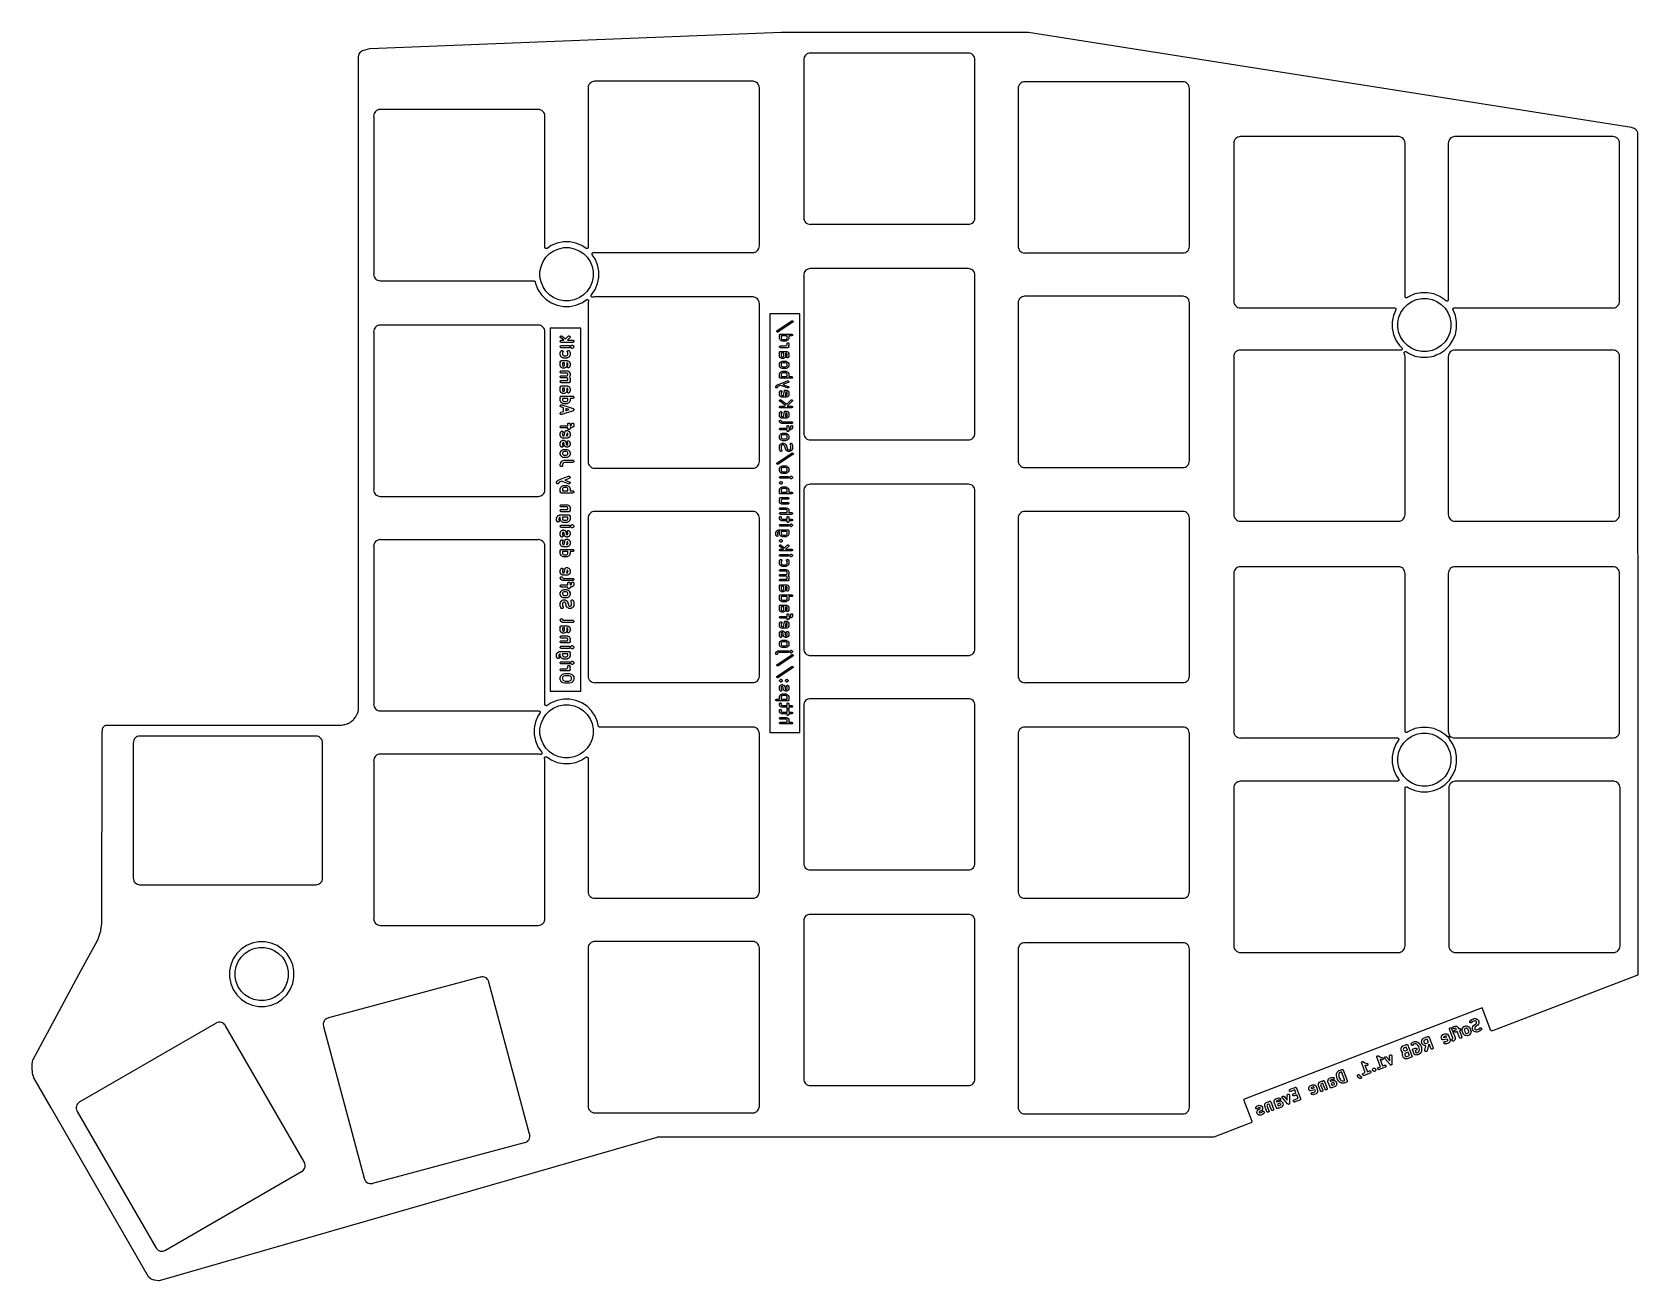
# Model space of a CAD drawing. Extents: x 3.29 to 8.89, y -5.81 to -1.46.
import ezdxf

# ---------------------------------------------------------------- set-up
doc = ezdxf.new("R2010")
doc.units = 0
doc.header["$MEASUREMENT"] = 0
doc.layers.add('BLACK', color=7, linetype='CONTINUOUS')

msp = doc.modelspace()

# ---------------------------------------------------------------- linework, layer by layer
at = {"layer": 'BLACK', "linetype": 'CONTINUOUS'}
for p, q in [((4.47265, -1.51378), (5.90565, -1.45681)), ((5.90565, -1.45681), (5.90572, -1.45681)), ((5.90572, -1.45681), (5.90579, -1.45682)), ((5.90579, -1.45682), (5.90585, -1.45681)), ((5.90585, -1.45681), (6.76737, -1.45681)), ((6.76737, -1.45681), (6.76744, -1.45681)), ((6.76744, -1.45681), (6.7678, -1.45685)), ((6.7678, -1.45685), (6.76815, -1.45687)), ((6.76815, -1.45687), (8.87211, -1.78883)), ((4.4322, -1.54117), (4.43221, -1.5411)), ((4.4322, -3.81215), (4.4322, -1.54117)), ((4.43221, -1.5411), (4.43223, -1.54092)), ((4.43222, -1.54074), (4.43228, -1.54044)), ((4.43223, -1.54092), (4.43222, -1.54074)), ((4.43228, -1.54044), (4.43231, -1.54013)), ((4.43231, -1.54013), (4.43237, -1.53996)), ((4.43237, -1.53996), (4.4324, -1.53978)), ((4.4324, -1.53978), (4.43403, -1.53415)), ((4.43403, -1.53415), (4.43405, -1.53408)), ((4.43405, -1.53408), (4.43415, -1.53386)), ((4.43415, -1.53386), (4.43422, -1.53363)), ((4.43422, -1.53363), (4.43433, -1.53341)), ((4.43433, -1.53341), (4.43443, -1.53318)), ((4.43443, -1.53318), (4.43456, -1.53298)), ((4.43456, -1.53298), (4.43468, -1.53277)), ((4.43468, -1.53277), (4.43863, -1.52685)), ((4.43863, -1.52684), (4.43866, -1.52679)), ((4.43863, -1.52685), (4.43863, -1.52684)), ((4.43863, -1.52684), (4.43863, -1.52684)), ((4.43863, -1.52684), (4.43863, -1.52684)), ((4.43866, -1.52679), (4.43896, -1.52644)), ((4.43896, -1.52644), (4.43925, -1.52608)), ((4.43925, -1.52608), (4.44196, -1.52337)), ((4.44196, -1.52337), (4.44201, -1.52333)), ((4.44201, -1.52333), (4.44223, -1.52315)), ((4.44223, -1.52315), (4.44243, -1.52296)), ((4.44243, -1.52296), (4.44261, -1.52285)), ((4.44261, -1.52285), (4.44277, -1.52272)), ((4.44277, -1.52272), (4.44302, -1.52259)), ((4.44302, -1.52259), (4.44326, -1.52244)), ((4.44326, -1.52244), (4.4453, -1.52142)), ((4.4453, -1.52142), (4.44536, -1.52139)), ((4.44536, -1.52139), (4.44566, -1.52128)), ((4.44566, -1.52128), (4.44595, -1.52115)), ((4.44595, -1.52115), (4.45486, -1.51818)), ((4.45486, -1.51818), (4.45493, -1.51816)), ((4.45493, -1.51816), (4.45508, -1.51812)), ((4.45508, -1.51812), (4.45523, -1.51807)), ((4.45523, -1.51807), (4.47103, -1.51412)), ((4.47103, -1.51412), (4.47117, -1.51407)), ((4.47117, -1.51407), (4.47124, -1.51405)), ((4.47124, -1.51405), (4.47147, -1.51399)), ((4.47147, -1.51399), (4.47169, -1.51392)), ((4.47169, -1.51392), (4.47194, -1.51388)), ((4.47194, -1.51388), (4.47219, -1.51382)), ((4.47219, -1.51382), (4.47242, -1.51381)), ((4.47242, -1.51381), (4.47265, -1.51378)), ((5.98506, -1.54845), (5.98461, -1.55295)), ((5.98461, -1.55295), (5.9847, -1.55384)), ((5.9847, -1.55384), (5.98471, -1.55391)), ((5.98471, -1.55391), (5.9847, -1.55412)), ((5.9847, -1.55412), (5.98472, -1.55433)), ((5.98472, -1.55433), (5.98472, -2.10276)), ((5.98637, -1.54413), (5.98506, -1.54845)), ((5.9885, -1.54014), (5.98637, -1.54413)), ((5.99137, -1.53664), (5.9885, -1.54014)), ((5.99486, -1.53378), (5.99137, -1.53664)), ((5.99885, -1.53164), (5.99486, -1.53378)), ((6.00318, -1.53033), (5.99885, -1.53164)), ((6.00679, -1.52998), (6.00318, -1.53033)), ((6.00768, -1.52989), (6.00679, -1.52998)), ((6.00856, -1.52998), (6.00768, -1.52989)), ((6.00877, -1.52998), (6.00856, -1.52998)), ((6.00898, -1.53), (6.00877, -1.52998)), ((6.00905, -1.53), (6.00898, -1.53)), ((6.55749, -1.53), (6.00905, -1.53)), ((6.55769, -1.52998), (6.55749, -1.53)), ((6.55791, -1.52998), (6.55769, -1.52998)), ((6.55798, -1.52998), (6.55791, -1.52998)), ((6.55886, -1.52989), (6.55798, -1.52998)), ((6.55974, -1.52998), (6.55886, -1.52989)), ((6.56336, -1.53033), (6.55974, -1.52998)), ((6.56768, -1.53164), (6.56336, -1.53033)), ((6.57167, -1.53378), (6.56768, -1.53164)), ((6.57517, -1.53664), (6.57167, -1.53378)), ((6.57804, -1.54014), (6.57517, -1.53664)), ((6.58017, -1.54413), (6.57804, -1.54014)), ((6.58148, -1.54845), (6.58017, -1.54413)), ((6.58192, -1.55295), (6.58148, -1.54845)), ((6.58181, -1.55426), (6.58184, -1.55405)), ((6.58181, -1.55433), (6.58181, -1.55426)), ((6.58181, -2.10276), (6.58181, -1.55433)), ((6.58184, -1.55384), (6.58192, -1.55295)), ((6.58184, -1.55405), (6.58184, -1.55384)), ((5.23309, -1.64688), (5.23264, -1.65138)), ((5.23264, -1.65138), (5.23273, -1.65226)), ((5.23273, -1.65226), (5.23274, -1.65233)), ((5.23274, -1.65233), (5.23274, -1.65254)), ((5.23274, -1.65254), (5.23276, -1.65275)), ((5.23276, -1.65275), (5.23276, -2.20119)), ((5.2344, -1.64255), (5.23309, -1.64688)), ((5.23653, -1.63856), (5.2344, -1.64255)), ((5.2394, -1.63507), (5.23653, -1.63856)), ((5.2429, -1.6322), (5.2394, -1.63507)), ((5.24688, -1.63007), (5.2429, -1.6322)), ((5.25121, -1.62876), (5.24688, -1.63007)), ((5.25483, -1.6284), (5.25121, -1.62876)), ((5.25571, -1.62831), (5.25483, -1.6284)), ((5.25659, -1.6284), (5.25571, -1.62831)), ((5.2568, -1.6284), (5.25659, -1.6284)), ((5.25701, -1.62842), (5.2568, -1.6284)), ((5.25708, -1.62843), (5.25701, -1.62842)), ((5.80552, -1.62843), (5.25708, -1.62843)), ((5.80573, -1.6284), (5.80552, -1.62843)), ((5.80594, -1.62841), (5.80573, -1.6284)), ((5.80601, -1.6284), (5.80594, -1.62841)), ((5.80689, -1.62831), (5.80601, -1.6284)), ((5.80777, -1.6284), (5.80689, -1.62831)), ((5.81139, -1.62876), (5.80777, -1.6284)), ((5.81572, -1.63007), (5.81139, -1.62876)), ((5.8197, -1.6322), (5.81572, -1.63007)), ((5.8232, -1.63507), (5.8197, -1.6322)), ((5.82607, -1.63856), (5.8232, -1.63507)), ((5.8282, -1.64255), (5.82607, -1.63856)), ((5.82951, -1.64688), (5.8282, -1.64255)), ((5.82995, -1.65138), (5.82951, -1.64688)), ((5.82984, -1.65268), (5.82987, -1.65247)), ((5.82984, -1.65275), (5.82984, -1.65268)), ((5.82984, -2.20119), (5.82984, -1.65275)), ((5.82987, -1.65226), (5.82995, -1.65138)), ((5.82987, -1.65247), (5.82987, -1.65226)), ((6.73309, -1.64845), (6.73264, -1.65295)), ((6.73264, -1.65295), (6.73273, -1.65384)), ((6.73273, -1.65384), (6.73274, -1.65391)), ((6.73274, -1.65391), (6.73274, -1.65412)), ((6.73274, -1.65412), (6.73276, -1.65433)), ((6.73276, -1.65433), (6.73276, -2.20276)), ((6.7344, -1.64413), (6.73309, -1.64845)), ((6.73653, -1.64014), (6.7344, -1.64413)), ((6.7394, -1.63664), (6.73653, -1.64014)), ((6.7429, -1.63378), (6.7394, -1.63664)), ((6.74688, -1.63164), (6.7429, -1.63378)), ((6.75121, -1.63033), (6.74688, -1.63164)), ((6.75483, -1.62998), (6.75121, -1.63033)), ((6.75571, -1.62989), (6.75483, -1.62998)), ((6.75659, -1.62998), (6.75571, -1.62989)), ((6.7568, -1.62998), (6.75659, -1.62998)), ((6.75701, -1.63), (6.7568, -1.62998)), ((6.75708, -1.63), (6.75701, -1.63)), ((7.30552, -1.63), (6.75708, -1.63)), ((7.30573, -1.62998), (7.30552, -1.63)), ((7.30594, -1.62998), (7.30573, -1.62998)), ((7.30601, -1.62998), (7.30594, -1.62998)), ((7.30689, -1.62989), (7.30601, -1.62998)), ((7.30777, -1.62998), (7.30689, -1.62989)), ((7.31139, -1.63033), (7.30777, -1.62998)), ((7.31572, -1.63164), (7.31139, -1.63033)), ((7.3197, -1.63378), (7.31572, -1.63164)), ((7.3232, -1.63664), (7.3197, -1.63378)), ((7.32607, -1.64014), (7.3232, -1.63664)), ((7.3282, -1.64413), (7.32607, -1.64014)), ((7.32951, -1.64845), (7.3282, -1.64413)), ((7.32995, -1.65295), (7.32951, -1.64845)), ((7.32984, -1.65426), (7.32987, -1.65405)), ((7.32984, -1.65433), (7.32984, -1.65426)), ((7.32984, -2.20276), (7.32984, -1.65433)), ((7.32987, -1.65384), (7.32995, -1.65295)), ((7.32987, -1.65405), (7.32987, -1.65384)), ((4.49137, -1.73349), (4.4885, -1.73699)), ((4.49486, -1.73063), (4.49137, -1.73349)), ((4.49885, -1.72849), (4.49486, -1.73063)), ((4.50318, -1.72718), (4.49885, -1.72849)), ((4.50679, -1.72683), (4.50318, -1.72718)), ((4.50768, -1.72674), (4.50679, -1.72683)), ((4.50856, -1.72683), (4.50768, -1.72674)), ((4.50877, -1.72683), (4.50856, -1.72683)), ((4.50898, -1.72685), (4.50877, -1.72683)), ((4.50905, -1.72685), (4.50898, -1.72685)), ((5.05749, -1.72685), (4.50905, -1.72685)), ((5.05769, -1.72683), (5.05749, -1.72685)), ((5.05791, -1.72683), (5.05769, -1.72683)), ((5.05798, -1.72683), (5.05791, -1.72683)), ((5.05886, -1.72674), (5.05798, -1.72683)), ((5.05974, -1.72683), (5.05886, -1.72674)), ((5.06336, -1.72718), (5.05974, -1.72683)), ((5.06768, -1.72849), (5.06336, -1.72718)), ((5.07167, -1.73063), (5.06768, -1.72849)), ((5.07517, -1.73349), (5.07167, -1.73063)), ((5.07804, -1.73699), (5.07517, -1.73349)), ((4.48506, -1.7453), (4.48461, -1.7498)), ((4.48461, -1.7498), (4.4847, -1.75069)), ((4.4847, -1.75069), (4.48471, -1.75076)), ((4.48471, -1.75076), (4.4847, -1.75097)), ((4.4847, -1.75097), (4.48472, -1.75118)), ((4.48472, -1.75118), (4.48472, -2.29961)), ((4.48637, -1.74098), (4.48506, -1.7453)), ((4.4885, -1.73699), (4.48637, -1.74098)), ((5.08017, -1.74098), (5.07804, -1.73699)), ((5.08148, -1.7453), (5.08017, -1.74098)), ((5.08192, -1.7498), (5.08148, -1.7453)), ((5.08181, -1.75111), (5.08184, -1.7509)), ((5.08181, -1.75118), (5.08181, -1.75111)), ((5.08181, -2.20673), (5.08181, -1.75118)), ((5.08184, -1.75069), (5.08192, -1.7498)), ((5.08184, -1.7509), (5.08184, -1.75069)), ((8.87211, -1.78883), (8.87218, -1.78884)), ((8.87218, -1.78884), (8.87237, -1.7889)), ((8.87237, -1.7889), (8.87257, -1.78893)), ((8.87257, -1.78893), (8.87693, -1.79004)), ((8.87693, -1.79004), (8.877, -1.79006)), ((8.877, -1.79006), (8.87739, -1.79021)), ((8.87739, -1.79021), (8.87778, -1.79034)), ((8.87778, -1.79034), (8.88069, -1.79167)), ((8.88069, -1.79167), (8.88075, -1.7917)), ((8.88075, -1.7917), (8.8811, -1.79191)), ((8.8811, -1.79191), (8.88145, -1.79211)), ((8.88145, -1.79211), (8.88405, -1.79391)), ((7.48506, -1.83979), (7.48461, -1.84429)), ((7.48461, -1.84429), (7.4847, -1.84517)), ((7.4847, -1.84517), (7.48471, -1.84524)), ((7.48471, -1.84524), (7.4847, -1.84546)), ((7.4847, -1.84546), (7.48472, -1.84566)), ((7.48472, -1.84566), (7.48472, -2.3941)), ((7.48637, -1.83547), (7.48506, -1.83979)), ((7.4885, -1.83148), (7.48637, -1.83547)), ((7.49137, -1.82798), (7.4885, -1.83148)), ((7.49486, -1.82511), (7.49137, -1.82798)), ((7.49885, -1.82298), (7.49486, -1.82511)), ((7.50318, -1.82167), (7.49885, -1.82298)), ((7.50679, -1.82131), (7.50318, -1.82167)), ((7.50768, -1.82123), (7.50679, -1.82131)), ((7.50856, -1.82131), (7.50768, -1.82123)), ((7.50877, -1.82131), (7.50856, -1.82131)), ((7.50898, -1.82134), (7.50877, -1.82131)), ((7.50905, -1.82134), (7.50898, -1.82134)), ((8.05749, -1.82134), (7.50905, -1.82134)), ((8.05769, -1.82132), (8.05749, -1.82134)), ((8.05791, -1.82132), (8.05769, -1.82132)), ((8.05798, -1.82131), (8.05791, -1.82132)), ((8.05886, -1.82123), (8.05798, -1.82131)), ((8.05974, -1.82131), (8.05886, -1.82123)), ((8.06336, -1.82167), (8.05974, -1.82131)), ((8.06768, -1.82298), (8.06336, -1.82167)), ((8.07167, -1.82511), (8.06768, -1.82298)), ((8.07517, -1.82798), (8.07167, -1.82511)), ((8.07804, -1.83148), (8.07517, -1.82798)), ((8.08017, -1.83547), (8.07804, -1.83148)), ((8.08148, -1.83979), (8.08017, -1.83547)), ((8.08192, -1.84429), (8.08148, -1.83979)), ((8.08181, -1.84559), (8.08184, -1.84538)), ((8.08181, -1.84566), (8.08181, -1.84559)), ((8.08181, -2.37864), (8.08181, -1.84566)), ((8.08184, -1.84517), (8.08192, -1.84429)), ((8.08184, -1.84538), (8.08184, -1.84517)), ((8.23309, -1.83979), (8.23264, -1.84429)), ((8.23264, -1.84429), (8.23273, -1.84517)), ((8.23273, -1.84517), (8.23274, -1.84524)), ((8.23274, -1.84524), (8.23274, -1.84546)), ((8.23274, -1.84546), (8.23276, -1.84566)), ((8.23276, -1.84566), (8.23276, -2.3903)), ((8.2344, -1.83547), (8.23309, -1.83979)), ((8.23653, -1.83148), (8.2344, -1.83547)), ((8.2394, -1.82798), (8.23653, -1.83148)), ((8.2429, -1.82511), (8.2394, -1.82798)), ((8.24688, -1.82298), (8.2429, -1.82511)), ((8.25121, -1.82167), (8.24688, -1.82298)), ((8.25483, -1.82131), (8.25121, -1.82167)), ((8.25571, -1.82123), (8.25483, -1.82131)), ((8.25659, -1.82131), (8.25571, -1.82123)), ((8.2568, -1.82131), (8.25659, -1.82131)), ((8.25701, -1.82134), (8.2568, -1.82131)), ((8.25708, -1.82134), (8.25701, -1.82134)), ((8.80552, -1.82134), (8.25708, -1.82134)), ((8.80573, -1.82132), (8.80552, -1.82134)), ((8.80594, -1.82132), (8.80573, -1.82132)), ((8.80601, -1.82131), (8.80594, -1.82132)), ((8.80689, -1.82123), (8.80601, -1.82131)), ((8.80777, -1.82131), (8.80689, -1.82123)), ((8.81139, -1.82167), (8.80777, -1.82131)), ((8.81572, -1.82298), (8.81139, -1.82167)), ((8.8197, -1.82511), (8.81572, -1.82298)), ((8.8232, -1.82798), (8.8197, -1.82511)), ((8.82607, -1.83148), (8.8232, -1.82798)), ((8.8282, -1.83547), (8.82607, -1.83148)), ((8.82951, -1.83979), (8.8282, -1.83547)), ((8.82995, -1.84429), (8.82951, -1.83979)), ((8.82984, -1.84559), (8.82987, -1.84538)), ((8.82984, -1.84566), (8.82984, -1.84559)), ((8.82984, -2.3941), (8.82984, -1.84566)), ((8.82987, -1.84517), (8.82995, -1.84429)), ((8.82987, -1.84538), (8.82987, -1.84517)), ((8.88405, -1.79391), (8.88411, -1.79395)), ((8.88411, -1.79395), (8.88441, -1.79421)), ((8.88441, -1.79421), (8.88472, -1.79447)), ((8.88472, -1.79447), (8.88697, -1.79669)), ((8.88697, -1.79669), (8.88702, -1.79674)), ((8.88702, -1.79674), (8.88727, -1.79705)), ((8.88727, -1.79705), (8.88753, -1.79735)), ((8.88753, -1.79735), (8.88937, -1.79992)), ((8.88937, -1.79992), (8.88941, -1.79998)), ((8.88941, -1.79998), (8.8896, -1.80033)), ((8.8896, -1.80033), (8.8898, -1.80067)), ((8.8898, -1.80067), (8.89117, -1.80353)), ((8.89117, -1.80353), (8.8912, -1.80359)), ((8.8912, -1.80359), (8.89133, -1.80397)), ((8.89133, -1.80397), (8.89148, -1.80435)), ((8.89148, -1.80435), (8.89233, -1.80744)), ((8.89233, -1.80744), (8.89235, -1.8075)), ((8.89235, -1.8075), (8.89241, -1.80791)), ((8.89241, -1.80791), (8.89249, -1.80831)), ((8.89249, -1.80831), (8.8929, -1.81286)), ((8.8929, -1.81286), (8.89291, -1.81293)), ((8.89291, -1.81293), (8.8929, -1.81312)), ((8.8929, -1.81312), (8.89292, -1.81331)), ((8.89292, -1.81331), (8.89398, -4.74199)), ((5.9847, -2.10325), (5.98461, -2.10413)), ((5.98461, -2.10413), (5.98506, -2.10863)), ((5.98472, -2.10283), (5.9847, -2.10304)), ((5.9847, -2.10304), (5.9847, -2.10325)), ((5.98472, -2.10276), (5.98472, -2.10283)), ((5.98506, -2.10863), (5.98637, -2.11296)), ((5.98637, -2.11296), (5.9885, -2.11695)), ((5.9885, -2.11695), (5.99137, -2.12044)), ((5.99137, -2.12044), (5.99486, -2.12331)), ((5.99486, -2.12331), (5.99885, -2.12544)), ((5.99885, -2.12544), (6.00318, -2.12675)), ((6.00318, -2.12675), (6.00768, -2.1272)), ((6.00768, -2.1272), (6.00856, -2.12711)), ((6.00856, -2.12711), (6.00863, -2.1271)), ((6.00863, -2.1271), (6.00884, -2.12711)), ((6.00884, -2.12711), (6.00905, -2.12709)), ((6.00905, -2.12709), (6.55749, -2.12709)), ((6.55749, -2.12709), (6.55755, -2.12709)), ((6.55755, -2.12709), (6.55776, -2.12711)), ((6.55776, -2.12711), (6.55798, -2.12711)), ((6.55798, -2.12711), (6.55886, -2.1272)), ((6.55886, -2.1272), (6.55974, -2.12711)), ((6.55974, -2.12711), (6.56336, -2.12675)), ((6.56336, -2.12675), (6.56768, -2.12544)), ((6.56768, -2.12544), (6.57167, -2.12331)), ((6.57167, -2.12331), (6.57517, -2.12044)), ((6.57517, -2.12044), (6.57804, -2.11695)), ((6.57804, -2.11695), (6.58017, -2.11296)), ((6.58017, -2.11296), (6.58148, -2.10863)), ((6.58148, -2.10863), (6.58192, -2.10413)), ((6.58183, -2.10297), (6.58181, -2.10276)), ((6.58183, -2.10318), (6.58183, -2.10297)), ((6.58184, -2.10325), (6.58183, -2.10318)), ((6.58192, -2.10413), (6.58184, -2.10325)), ((5.08186, -2.2072), (5.08181, -2.20673)), ((5.0819, -2.20768), (5.08186, -2.2072)), ((5.08191, -2.20769), (5.0819, -2.20768)), ((5.08191, -2.2077), (5.08191, -2.20769)), ((5.08204, -2.20816), (5.08191, -2.2077)), ((5.08218, -2.20862), (5.08204, -2.20816)), ((5.08219, -2.20863), (5.08218, -2.20862)), ((5.08219, -2.20864), (5.08219, -2.20863)), ((5.08241, -2.20906), (5.08219, -2.20864)), ((5.08263, -2.20948), (5.08241, -2.20906)), ((5.08264, -2.20949), (5.08263, -2.20948)), ((5.08265, -2.2095), (5.08264, -2.20949)), ((5.08295, -2.20987), (5.08265, -2.2095)), ((5.08325, -2.21024), (5.08295, -2.20987)), ((5.08326, -2.21025), (5.08325, -2.21024)), ((5.08326, -2.21026), (5.08326, -2.21025)), ((5.08363, -2.21056), (5.08326, -2.21026)), ((5.084, -2.21087), (5.08363, -2.21056)), ((5.08401, -2.21087), (5.084, -2.21087)), ((5.08402, -2.21088), (5.08401, -2.21087)), ((5.08444, -2.21111), (5.08402, -2.21088)), ((5.08485, -2.21133), (5.08444, -2.21111)), ((5.08486, -2.21134), (5.08485, -2.21133)), ((5.08487, -2.21134), (5.08486, -2.21134)), ((5.08533, -2.21148), (5.08487, -2.21134)), ((5.08578, -2.21163), (5.08533, -2.21148)), ((5.08542, -2.24201), (5.09831, -2.22912)), ((5.0858, -2.21163), (5.08578, -2.21163)), ((5.08581, -2.21163), (5.0858, -2.21163)), ((5.08628, -2.21168), (5.08581, -2.21163)), ((5.08675, -2.21173), (5.08628, -2.21168)), ((5.08677, -2.21173), (5.08675, -2.21173)), ((5.08678, -2.21173), (5.08677, -2.21173)), ((5.08725, -2.21169), (5.08678, -2.21173)), ((5.08773, -2.21165), (5.08725, -2.21169)), ((5.08774, -2.21165), (5.08773, -2.21165)), ((5.08775, -2.21164), (5.08774, -2.21165)), ((5.0882, -2.21151), (5.08775, -2.21164)), ((5.08866, -2.21138), (5.0882, -2.21151)), ((5.08867, -2.21137), (5.08866, -2.21138)), ((5.08868, -2.21137), (5.08867, -2.21137)), ((5.0891, -2.21115), (5.08868, -2.21137)), ((5.08953, -2.21093), (5.0891, -2.21115)), ((5.08955, -2.21092), (5.08953, -2.21093)), ((5.08959, -2.21089), (5.08955, -2.21092)), ((5.08955, -2.21092), (5.08955, -2.21092)), ((5.08955, -2.21092), (5.08955, -2.21092)), ((5.10399, -2.20127), (5.08959, -2.21089)), ((5.09831, -2.22912), (5.11346, -2.21899)), ((5.12446, -2.19279), (5.10399, -2.20127)), ((5.11346, -2.21899), (5.1303, -2.21202)), ((5.1462, -2.18846), (5.12446, -2.19279)), ((5.1303, -2.21202), (5.14817, -2.20846)), ((5.16837, -2.18846), (5.1462, -2.18846)), ((5.14817, -2.20846), (5.1664, -2.20846)), ((5.1664, -2.20846), (5.18427, -2.21202)), ((5.1901, -2.19279), (5.16837, -2.18846)), ((5.18427, -2.21202), (5.20111, -2.21899)), ((5.21058, -2.20127), (5.1901, -2.19279)), ((5.20111, -2.21899), (5.21626, -2.22912)), ((5.22527, -2.21109), (5.21058, -2.20127)), ((5.21626, -2.22912), (5.22915, -2.24201)), ((5.22548, -2.2112), (5.22527, -2.21109)), ((5.22567, -2.21133), (5.22548, -2.2112)), ((5.22591, -2.21143), (5.22567, -2.21133)), ((5.22613, -2.21155), (5.22591, -2.21143)), ((5.22636, -2.21162), (5.22613, -2.21155)), ((5.22657, -2.21171), (5.22636, -2.21162)), ((5.22682, -2.21176), (5.22657, -2.21171)), ((5.22707, -2.21183), (5.22682, -2.21176)), ((5.2273, -2.21186), (5.22707, -2.21183)), ((5.22753, -2.2119), (5.2273, -2.21186)), ((5.22778, -2.2119), (5.22753, -2.2119)), ((5.22804, -2.21193), (5.22778, -2.2119)), ((5.22827, -2.21191), (5.22804, -2.21193)), ((5.22851, -2.21191), (5.22827, -2.21191)), ((5.22876, -2.21186), (5.22851, -2.21191)), ((5.22901, -2.21184), (5.22876, -2.21186)), ((5.22923, -2.21177), (5.22901, -2.21184)), ((5.22946, -2.21173), (5.22923, -2.21177)), ((5.2297, -2.21163), (5.22946, -2.21173)), ((5.22994, -2.21156), (5.2297, -2.21163)), ((5.23015, -2.21145), (5.22994, -2.21156)), ((5.23037, -2.21136), (5.23015, -2.21145)), ((5.23058, -2.21122), (5.23037, -2.21136)), ((5.23081, -2.2111), (5.23058, -2.21122)), ((5.23099, -2.21095), (5.23081, -2.2111)), ((5.23119, -2.21083), (5.23099, -2.21095)), ((5.23137, -2.21065), (5.23119, -2.21083)), ((5.23156, -2.21049), (5.23137, -2.21065)), ((5.23172, -2.21031), (5.23156, -2.21049)), ((5.23188, -2.21014), (5.23172, -2.21031)), ((5.23203, -2.20993), (5.23188, -2.21014)), ((5.23219, -2.20974), (5.23203, -2.20993)), ((5.2323, -2.20953), (5.23219, -2.20974)), ((5.23243, -2.20934), (5.2323, -2.20953)), ((5.23253, -2.2091), (5.23243, -2.20934)), ((5.23266, -2.20888), (5.23253, -2.2091)), ((5.23273, -2.20168), (5.23264, -2.20256)), ((5.23264, -2.20256), (5.23303, -2.20644)), ((5.23273, -2.20866), (5.23266, -2.20888)), ((5.23276, -2.20126), (5.23273, -2.20147)), ((5.23273, -2.20147), (5.23273, -2.20168)), ((5.23282, -2.20844), (5.23273, -2.20866)), ((5.23276, -2.20119), (5.23276, -2.20126)), ((5.23287, -2.20819), (5.23282, -2.20844)), ((5.23295, -2.20795), (5.23287, -2.20819)), ((5.23297, -2.20771), (5.23295, -2.20795)), ((5.23302, -2.20749), (5.23297, -2.20771)), ((5.23305, -2.20698), (5.23302, -2.20723)), ((5.23302, -2.20723), (5.23302, -2.20749)), ((5.23303, -2.20644), (5.23303, -2.20651)), ((5.23303, -2.20651), (5.23303, -2.20674)), ((5.23303, -2.20674), (5.23305, -2.20698)), ((5.24634, -2.23016), (5.24636, -2.22993)), ((5.24636, -2.23041), (5.24634, -2.23016)), ((5.24636, -2.22993), (5.24637, -2.22969)), ((5.24636, -2.23067), (5.24636, -2.23041)), ((5.2464, -2.2309), (5.24636, -2.23067)), ((5.24637, -2.22969), (5.24642, -2.22944)), ((5.24642, -2.23113), (5.2464, -2.2309)), ((5.24642, -2.22944), (5.24644, -2.22919)), ((5.24649, -2.23138), (5.24642, -2.23113)), ((5.24644, -2.22919), (5.24651, -2.22897)), ((5.24654, -2.23163), (5.24649, -2.23138)), ((5.24651, -2.22897), (5.24656, -2.22874)), ((5.24663, -2.23184), (5.24654, -2.23163)), ((5.24656, -2.22874), (5.24666, -2.2285)), ((5.24669, -2.23207), (5.24663, -2.23184)), ((5.24666, -2.2285), (5.24674, -2.22826)), ((5.24681, -2.2323), (5.24669, -2.23207)), ((5.24674, -2.22826), (5.24685, -2.22805)), ((5.24691, -2.23253), (5.24681, -2.2323)), ((5.24685, -2.22805), (5.24694, -2.22784)), ((5.24703, -2.23273), (5.24691, -2.23253)), ((5.24694, -2.22784), (5.24708, -2.22763)), ((5.24714, -2.23294), (5.24703, -2.23273)), ((5.24708, -2.22763), (5.2472, -2.2274)), ((5.24718, -2.23299), (5.24714, -2.23294)), ((5.257, -2.24769), (5.24718, -2.23299)), ((5.2472, -2.2274), (5.24736, -2.22722)), ((5.24736, -2.22722), (5.24749, -2.22703)), ((5.24749, -2.22703), (5.24767, -2.22685)), ((5.24767, -2.22685), (5.24783, -2.22665)), ((5.24783, -2.22665), (5.24801, -2.22651)), ((5.24801, -2.22651), (5.24818, -2.22634)), ((5.24818, -2.22634), (5.24839, -2.2262)), ((5.24839, -2.2262), (5.24859, -2.22604)), ((5.24859, -2.22604), (5.2488, -2.22593)), ((5.2488, -2.22593), (5.24899, -2.2258)), ((5.24899, -2.2258), (5.24923, -2.2257)), ((5.24923, -2.2257), (5.24945, -2.22559)), ((5.24945, -2.22559), (5.24968, -2.22552)), ((5.24968, -2.22552), (5.24989, -2.22543)), ((5.24989, -2.22543), (5.25014, -2.22538)), ((5.25014, -2.22538), (5.25039, -2.22531)), ((5.25039, -2.22531), (5.25062, -2.22529)), ((5.25062, -2.22529), (5.25085, -2.22524)), ((5.25085, -2.22524), (5.25111, -2.22524)), ((5.25111, -2.22524), (5.25136, -2.22522)), ((5.25136, -2.22522), (5.25159, -2.22524)), ((5.25159, -2.22524), (5.25183, -2.22524)), ((5.25183, -2.22524), (5.25571, -2.22562)), ((5.25571, -2.22562), (5.25659, -2.22554)), ((5.25659, -2.22554), (5.25666, -2.22553)), ((5.25666, -2.22553), (5.25687, -2.22553)), ((5.25687, -2.22553), (5.25708, -2.22551)), ((5.25708, -2.22551), (5.80552, -2.22551)), ((5.80552, -2.22551), (5.80559, -2.22551)), ((5.80559, -2.22551), (5.8058, -2.22554)), ((5.8058, -2.22554), (5.80601, -2.22554)), ((5.80601, -2.22554), (5.80689, -2.22562)), ((5.80689, -2.22562), (5.80777, -2.22554)), ((5.80777, -2.22554), (5.81139, -2.22518)), ((5.81139, -2.22518), (5.81572, -2.22387)), ((5.81572, -2.22387), (5.8197, -2.22174)), ((5.8197, -2.22174), (5.8232, -2.21887)), ((5.8232, -2.21887), (5.82607, -2.21537)), ((5.82607, -2.21537), (5.8282, -2.21139)), ((5.8282, -2.21139), (5.82951, -2.20706)), ((5.82951, -2.20706), (5.82995, -2.20256)), ((5.82986, -2.2014), (5.82984, -2.20119)), ((5.82986, -2.20161), (5.82986, -2.2014)), ((5.82987, -2.20168), (5.82986, -2.20161)), ((5.82995, -2.20256), (5.82987, -2.20168)), ((6.73273, -2.20325), (6.73264, -2.20413)), ((6.73264, -2.20413), (6.73309, -2.20863)), ((6.73276, -2.20283), (6.73273, -2.20304)), ((6.73273, -2.20304), (6.73273, -2.20325)), ((6.73276, -2.20276), (6.73276, -2.20283)), ((6.73309, -2.20863), (6.7344, -2.21296)), ((6.7344, -2.21296), (6.73653, -2.21695)), ((6.73653, -2.21695), (6.7394, -2.22044)), ((6.7394, -2.22044), (6.7429, -2.22331)), ((6.7429, -2.22331), (6.74688, -2.22544)), ((6.74688, -2.22544), (6.75121, -2.22675)), ((6.75121, -2.22675), (6.75571, -2.2272)), ((6.75571, -2.2272), (6.75659, -2.22711)), ((6.75659, -2.22711), (6.75666, -2.2271)), ((6.75666, -2.2271), (6.75687, -2.22711)), ((6.75687, -2.22711), (6.75708, -2.22709)), ((6.75708, -2.22709), (7.30552, -2.22709)), ((7.30552, -2.22709), (7.30559, -2.22709)), ((7.30559, -2.22709), (7.3058, -2.22711)), ((7.3058, -2.22711), (7.30601, -2.22711)), ((7.30601, -2.22711), (7.30689, -2.2272)), ((7.30689, -2.2272), (7.30777, -2.22711)), ((7.30777, -2.22711), (7.31139, -2.22675)), ((7.31139, -2.22675), (7.31572, -2.22544)), ((7.31572, -2.22544), (7.3197, -2.22331)), ((7.3197, -2.22331), (7.3232, -2.22044)), ((7.3232, -2.22044), (7.32607, -2.21695)), ((7.32607, -2.21695), (7.3282, -2.21296)), ((7.3282, -2.21296), (7.32951, -2.20863)), ((7.32951, -2.20863), (7.32995, -2.20413)), ((7.32986, -2.20297), (7.32984, -2.20276)), ((7.32986, -2.20318), (7.32986, -2.20297)), ((7.32987, -2.20325), (7.32986, -2.20318)), ((7.32995, -2.20413), (7.32987, -2.20325)), ((5.06476, -2.29187), (5.06832, -2.274)), ((5.06476, -2.3101), (5.06476, -2.29187)), ((5.06832, -2.274), (5.07529, -2.25716)), ((5.07529, -2.25716), (5.08542, -2.24201)), ((5.22915, -2.24201), (5.23927, -2.25716)), ((5.23927, -2.25716), (5.24625, -2.274)), ((5.24625, -2.274), (5.2498, -2.29187)), ((5.2498, -2.29187), (5.2498, -2.3101)), ((5.26548, -2.26816), (5.257, -2.24769)), ((5.2698, -2.2899), (5.26548, -2.26816)), ((5.2698, -2.31207), (5.2698, -2.2899)), ((5.98637, -2.2957), (5.98506, -2.30003)), ((5.9885, -2.29171), (5.98637, -2.2957)), ((5.99137, -2.28822), (5.9885, -2.29171)), ((5.99486, -2.28535), (5.99137, -2.28822)), ((5.99885, -2.28322), (5.99486, -2.28535)), ((6.00318, -2.28191), (5.99885, -2.28322)), ((6.00679, -2.28155), (6.00318, -2.28191)), ((6.00768, -2.28146), (6.00679, -2.28155)), ((6.00856, -2.28155), (6.00768, -2.28146)), ((6.00877, -2.28155), (6.00856, -2.28155)), ((6.00898, -2.28157), (6.00877, -2.28155)), ((6.00905, -2.28157), (6.00898, -2.28157)), ((6.55749, -2.28157), (6.00905, -2.28157)), ((6.55769, -2.28155), (6.55749, -2.28157)), ((6.55791, -2.28156), (6.55769, -2.28155)), ((6.55798, -2.28155), (6.55791, -2.28156)), ((6.55886, -2.28146), (6.55798, -2.28155)), ((6.55974, -2.28155), (6.55886, -2.28146)), ((6.56336, -2.28191), (6.55974, -2.28155)), ((6.56768, -2.28322), (6.56336, -2.28191)), ((6.57167, -2.28535), (6.56768, -2.28322)), ((6.57517, -2.28822), (6.57167, -2.28535)), ((6.57804, -2.29171), (6.57517, -2.28822)), ((6.58017, -2.2957), (6.57804, -2.29171)), ((6.58148, -2.30003), (6.58017, -2.2957)), ((4.4847, -2.3001), (4.48461, -2.30098)), ((4.48461, -2.30098), (4.48506, -2.30548)), ((4.48472, -2.29968), (4.4847, -2.29989)), ((4.4847, -2.29989), (4.4847, -2.3001)), ((4.48472, -2.29961), (4.48472, -2.29968)), ((4.48506, -2.30548), (4.48637, -2.30981)), ((4.48637, -2.30981), (4.4885, -2.3138)), ((4.4885, -2.3138), (4.49137, -2.31729)), ((4.49137, -2.31729), (4.49486, -2.32016)), ((4.49486, -2.32016), (4.49885, -2.32229)), ((4.49885, -2.32229), (4.50318, -2.3236)), ((4.50318, -2.3236), (4.50768, -2.32405)), ((4.50768, -2.32405), (4.50856, -2.32396)), ((4.50856, -2.32396), (4.50863, -2.32395)), ((4.50863, -2.32395), (4.50884, -2.32396)), ((4.50884, -2.32396), (4.50905, -2.32394)), ((4.50905, -2.32394), (5.04302, -2.32394)), ((5.04302, -2.32394), (5.04305, -2.32394)), ((5.04305, -2.32394), (5.04305, -2.32394)), ((5.04305, -2.32394), (5.04305, -2.32394)), ((5.04305, -2.32394), (5.04309, -2.32394)), ((5.04309, -2.32394), (5.04356, -2.32399)), ((5.04356, -2.32399), (5.04402, -2.32404)), ((5.04402, -2.32404), (5.04404, -2.32404)), ((5.04404, -2.32404), (5.04406, -2.32405)), ((5.04406, -2.32405), (5.04451, -2.32419)), ((5.04451, -2.32419), (5.04496, -2.32433)), ((5.04496, -2.32433), (5.04497, -2.32434)), ((5.04497, -2.32434), (5.04499, -2.32434)), ((5.04499, -2.32434), (5.0454, -2.32457)), ((5.0454, -2.32457), (5.04581, -2.32479)), ((5.04581, -2.32479), (5.04583, -2.3248)), ((5.04583, -2.3248), (5.04585, -2.32481)), ((5.04585, -2.32481), (5.0462, -2.32511)), ((5.0462, -2.32511), (5.04657, -2.32541)), ((5.04657, -2.32541), (5.04658, -2.32543)), ((5.04658, -2.32543), (5.04659, -2.32544)), ((5.04659, -2.32544), (5.04689, -2.3258)), ((5.04689, -2.3258), (5.04718, -2.32617)), ((5.04718, -2.32617), (5.04719, -2.32618)), ((5.04719, -2.32618), (5.04721, -2.3262)), ((5.04721, -2.3262), (5.04742, -2.32661)), ((5.04742, -2.32661), (5.04764, -2.32703)), ((5.04764, -2.32703), (5.04765, -2.32705)), ((5.04765, -2.32705), (5.04766, -2.32706)), ((5.04766, -2.32706), (5.04779, -2.32751)), ((5.04779, -2.32751), (5.04793, -2.32796)), ((5.04793, -2.32796), (5.04909, -2.3338)), ((5.04909, -2.3338), (5.05757, -2.35428)), ((5.06832, -2.32797), (5.06476, -2.3101)), ((5.07529, -2.34481), (5.06832, -2.32797)), ((5.08542, -2.35996), (5.07529, -2.34481)), ((5.23927, -2.34481), (5.22915, -2.35996)), ((5.24625, -2.32797), (5.23927, -2.34481)), ((5.2498, -2.3101), (5.24625, -2.32797)), ((5.257, -2.35428), (5.26548, -2.3338)), ((5.26548, -2.3338), (5.2698, -2.31207)), ((5.98506, -2.30003), (5.98461, -2.30453)), ((5.98461, -2.30453), (5.9847, -2.30541)), ((5.9847, -2.30541), (5.98471, -2.30548)), ((5.98471, -2.30548), (5.9847, -2.30569)), ((5.9847, -2.30569), (5.98472, -2.3059)), ((5.98472, -2.3059), (5.98472, -2.85434)), ((6.58192, -2.30453), (6.58148, -2.30003)), ((6.58181, -2.30583), (6.58184, -2.30562)), ((6.58181, -2.3059), (6.58181, -2.30583)), ((6.58181, -2.85434), (6.58181, -2.3059)), ((6.58184, -2.30541), (6.58192, -2.30453)), ((6.58184, -2.30562), (6.58184, -2.30541)), ((5.05757, -2.35428), (5.06988, -2.37271)), ((5.06988, -2.37271), (5.08556, -2.38838)), ((5.09831, -2.37285), (5.08542, -2.35996)), ((5.08556, -2.38838), (5.10399, -2.4007)), ((5.11346, -2.38297), (5.09831, -2.37285)), ((5.10399, -2.4007), (5.12446, -2.40918)), ((5.1303, -2.38995), (5.11346, -2.38297)), ((5.14817, -2.3935), (5.1303, -2.38995)), ((5.1664, -2.3935), (5.14817, -2.3935)), ((5.18427, -2.38995), (5.1664, -2.3935)), ((5.20111, -2.38297), (5.18427, -2.38995)), ((5.1901, -2.40918), (5.21058, -2.4007)), ((5.21626, -2.37285), (5.20111, -2.38297)), ((5.21058, -2.4007), (5.22649, -2.39007)), ((5.22915, -2.35996), (5.21626, -2.37285)), ((5.22649, -2.39007), (5.22654, -2.39003)), ((5.22654, -2.39003), (5.22676, -2.38992)), ((5.22676, -2.38992), (5.22695, -2.38979)), ((5.22695, -2.38979), (5.22719, -2.3897)), ((5.22719, -2.3897), (5.22741, -2.38958)), ((5.22741, -2.38958), (5.22764, -2.38952)), ((5.22764, -2.38952), (5.22786, -2.38943)), ((5.22786, -2.38943), (5.22811, -2.38938)), ((5.22811, -2.38938), (5.22835, -2.38931)), ((5.22835, -2.38931), (5.22858, -2.38929)), ((5.22858, -2.38929), (5.22882, -2.38925)), ((5.22882, -2.38925), (5.22907, -2.38925)), ((5.22907, -2.38925), (5.22932, -2.38923)), ((5.22932, -2.38923), (5.22956, -2.38925)), ((5.22956, -2.38925), (5.22979, -2.38926)), ((5.22979, -2.38926), (5.23004, -2.38931)), ((5.23004, -2.38931), (5.23029, -2.38933)), ((5.23029, -2.38933), (5.23052, -2.38941)), ((5.23052, -2.38941), (5.23075, -2.38945)), ((5.23075, -2.38945), (5.23098, -2.38955)), ((5.23098, -2.38955), (5.23122, -2.38963)), ((5.23122, -2.38963), (5.23143, -2.38974)), ((5.23143, -2.38974), (5.23165, -2.38983)), ((5.23165, -2.38983), (5.23186, -2.38997)), ((5.23186, -2.38997), (5.23208, -2.3901)), ((5.23208, -2.3901), (5.23226, -2.39025)), ((5.23226, -2.39025), (5.23246, -2.39038)), ((5.23246, -2.39038), (5.23263, -2.39056)), ((5.23263, -2.39056), (5.23283, -2.39072)), ((5.23309, -2.39885), (5.23264, -2.40335)), ((5.23264, -2.40335), (5.23273, -2.40423)), ((5.23273, -2.40423), (5.23274, -2.4043)), ((5.23274, -2.4043), (5.23274, -2.40451)), ((5.23274, -2.40451), (5.23276, -2.40472)), ((5.23276, -2.40472), (5.23276, -2.95315)), ((5.23283, -2.39072), (5.23298, -2.3909)), ((5.23298, -2.3909), (5.23314, -2.39107)), ((5.23405, -2.39568), (5.23309, -2.39885)), ((5.23314, -2.39107), (5.23328, -2.39128)), ((5.23328, -2.39128), (5.23344, -2.39148)), ((5.23344, -2.39148), (5.23355, -2.39169)), ((5.23355, -2.39169), (5.23368, -2.39189)), ((5.23368, -2.39189), (5.23378, -2.39212)), ((5.23378, -2.39212), (5.2339, -2.39234)), ((5.2339, -2.39234), (5.23396, -2.39257)), ((5.23396, -2.39257), (5.23405, -2.39279)), ((5.23405, -2.39279), (5.2341, -2.39304)), ((5.2341, -2.39545), (5.23405, -2.39568)), ((5.2341, -2.39304), (5.23417, -2.39328)), ((5.23416, -2.39522), (5.2341, -2.39545)), ((5.23419, -2.39497), (5.23416, -2.39522)), ((5.23417, -2.39328), (5.2342, -2.39351)), ((5.23424, -2.39472), (5.23419, -2.39497)), ((5.2342, -2.39351), (5.23424, -2.39375)), ((5.23424, -2.39375), (5.23424, -2.394)), ((5.23424, -2.394), (5.23426, -2.39425)), ((5.23426, -2.39425), (5.23424, -2.39449)), ((5.23424, -2.39449), (5.23424, -2.39472)), ((5.24299, -2.37646), (5.24301, -2.37621)), ((5.24301, -2.3767), (5.24299, -2.37646)), ((5.24301, -2.37596), (5.24306, -2.37573)), ((5.24301, -2.37621), (5.24301, -2.37596)), ((5.24301, -2.37694), (5.24301, -2.3767)), ((5.24306, -2.37718), (5.24301, -2.37694)), ((5.24306, -2.37573), (5.24309, -2.37549)), ((5.24308, -2.37743), (5.24306, -2.37718)), ((5.24315, -2.37766), (5.24308, -2.37743)), ((5.24309, -2.37549), (5.24316, -2.37525)), ((5.24319, -2.3779), (5.24315, -2.37766)), ((5.24316, -2.37525), (5.24321, -2.37501)), ((5.24329, -2.37813), (5.24319, -2.3779)), ((5.24321, -2.37501), (5.2433, -2.37479)), ((5.24336, -2.37837), (5.24329, -2.37813)), ((5.2433, -2.37479), (5.24337, -2.37456)), ((5.24347, -2.37858), (5.24336, -2.37837)), ((5.24337, -2.37456), (5.24349, -2.37434)), ((5.24356, -2.3788), (5.24347, -2.37858)), ((5.24349, -2.37434), (5.24359, -2.37411)), ((5.2437, -2.37901), (5.24356, -2.3788)), ((5.24359, -2.37411), (5.24372, -2.37391)), ((5.24381, -2.37923), (5.2437, -2.37901)), ((5.24372, -2.37391), (5.24383, -2.3737)), ((5.24396, -2.37942), (5.24381, -2.37923)), ((5.24383, -2.3737), (5.24399, -2.3735)), ((5.24409, -2.37962), (5.24396, -2.37942)), ((5.24399, -2.3735), (5.24413, -2.3733)), ((5.24427, -2.37979), (5.24409, -2.37962)), ((5.24413, -2.3733), (5.2443, -2.37313)), ((5.24443, -2.37999), (5.24427, -2.37979)), ((5.2443, -2.37313), (5.24445, -2.37294)), ((5.24461, -2.38014), (5.24443, -2.37999)), ((5.24445, -2.37294), (5.24468, -2.37271)), ((5.24478, -2.38031), (5.24461, -2.38014)), ((5.24468, -2.37271), (5.257, -2.35428)), ((5.24499, -2.38045), (5.24478, -2.38031)), ((5.24518, -2.38061), (5.24499, -2.38045)), ((5.24539, -2.38073), (5.24518, -2.38061)), ((5.24558, -2.38086), (5.24539, -2.38073)), ((5.24581, -2.38096), (5.24558, -2.38086)), ((5.24603, -2.38108), (5.24581, -2.38096)), ((5.24626, -2.38115), (5.24603, -2.38108)), ((5.24648, -2.38125), (5.24626, -2.38115)), ((5.24673, -2.3813), (5.24648, -2.38125)), ((5.24697, -2.38137), (5.24673, -2.3813)), ((5.2472, -2.3814), (5.24697, -2.38137)), ((5.24744, -2.38145), (5.2472, -2.3814)), ((5.24769, -2.38145), (5.24744, -2.38145)), ((5.24794, -2.38148), (5.24769, -2.38145)), ((5.24817, -2.38146), (5.24794, -2.38148)), ((5.24841, -2.38146), (5.24817, -2.38146)), ((5.24866, -2.38141), (5.24841, -2.38146)), ((5.24891, -2.38139), (5.24866, -2.38141)), ((5.24914, -2.38133), (5.24891, -2.38139)), ((5.24937, -2.38128), (5.24914, -2.38133)), ((5.24944, -2.38126), (5.24937, -2.38128)), ((5.25121, -2.38073), (5.24944, -2.38126)), ((5.25483, -2.38037), (5.25121, -2.38073)), ((5.25571, -2.38028), (5.25483, -2.38037)), ((5.25659, -2.38037), (5.25571, -2.38028)), ((5.2568, -2.38037), (5.25659, -2.38037)), ((5.25701, -2.38039), (5.2568, -2.38037)), ((5.25708, -2.38039), (5.25701, -2.38039)), ((5.80552, -2.38039), (5.25708, -2.38039)), ((5.80573, -2.38037), (5.80552, -2.38039)), ((5.80594, -2.38038), (5.80573, -2.38037)), ((5.80601, -2.38037), (5.80594, -2.38038)), ((5.80689, -2.38028), (5.80601, -2.38037)), ((5.80777, -2.38037), (5.80689, -2.38028)), ((5.81139, -2.38073), (5.80777, -2.38037)), ((5.81572, -2.38204), (5.81139, -2.38073)), ((5.8197, -2.38417), (5.81572, -2.38204)), ((5.8232, -2.38704), (5.8197, -2.38417)), ((5.82607, -2.39053), (5.8232, -2.38704)), ((5.8282, -2.39452), (5.82607, -2.39053)), ((5.82951, -2.39885), (5.8282, -2.39452)), ((5.82995, -2.40335), (5.82951, -2.39885)), ((5.82984, -2.40465), (5.82987, -2.40444)), ((5.82984, -2.40472), (5.82984, -2.40465)), ((5.82984, -2.95315), (5.82984, -2.40472)), ((5.82987, -2.40423), (5.82995, -2.40335)), ((5.82987, -2.40444), (5.82987, -2.40423)), ((6.73309, -2.39648), (6.73264, -2.40098)), ((6.73264, -2.40098), (6.73273, -2.40187)), ((6.73273, -2.40187), (6.73274, -2.40194)), ((6.73274, -2.40194), (6.73274, -2.40215)), ((6.73274, -2.40215), (6.73276, -2.40236)), ((6.73276, -2.40236), (6.73276, -2.95079)), ((6.7344, -2.39216), (6.73309, -2.39648)), ((6.73653, -2.38817), (6.7344, -2.39216)), ((6.7394, -2.38468), (6.73653, -2.38817)), ((6.7429, -2.38181), (6.7394, -2.38468)), ((6.74688, -2.37968), (6.7429, -2.38181)), ((6.75121, -2.37836), (6.74688, -2.37968)), ((6.75483, -2.37801), (6.75121, -2.37836)), ((6.75571, -2.37792), (6.75483, -2.37801)), ((6.75659, -2.37801), (6.75571, -2.37792)), ((6.7568, -2.37801), (6.75659, -2.37801)), ((6.75701, -2.37803), (6.7568, -2.37801)), ((6.75708, -2.37803), (6.75701, -2.37803)), ((7.30552, -2.37803), (6.75708, -2.37803)), ((7.30573, -2.37801), (7.30552, -2.37803)), ((7.30594, -2.37801), (7.30573, -2.37801)), ((7.30601, -2.37801), (7.30594, -2.37801)), ((7.30689, -2.37792), (7.30601, -2.37801)), ((7.30777, -2.37801), (7.30689, -2.37792)), ((7.31139, -2.37836), (7.30777, -2.37801)), ((7.31572, -2.37968), (7.31139, -2.37836)), ((7.3197, -2.38181), (7.31572, -2.37968)), ((7.3232, -2.38468), (7.3197, -2.38181)), ((7.32607, -2.38817), (7.3232, -2.38468)), ((7.3282, -2.39216), (7.32607, -2.38817)), ((7.32951, -2.39648), (7.3282, -2.39216)), ((7.32995, -2.40098), (7.32951, -2.39648)), ((7.32984, -2.40229), (7.32987, -2.40208)), ((7.32984, -2.40236), (7.32984, -2.40229)), ((7.32984, -2.95079), (7.32984, -2.40236)), ((7.32987, -2.40187), (7.32995, -2.40098)), ((7.32987, -2.40208), (7.32987, -2.40187)), ((7.4847, -2.39459), (7.48461, -2.39547)), ((7.48461, -2.39547), (7.48506, -2.39997)), ((7.48472, -2.39417), (7.4847, -2.39438)), ((7.4847, -2.39438), (7.4847, -2.39459)), ((7.48472, -2.3941), (7.48472, -2.39417)), ((7.48506, -2.39997), (7.48637, -2.4043)), ((7.48637, -2.4043), (7.4885, -2.40829)), ((8.07754, -2.41917), (8.09043, -2.40628)), ((8.08186, -2.37911), (8.08181, -2.37864)), ((8.0819, -2.37959), (8.08186, -2.37911)), ((8.08191, -2.3796), (8.0819, -2.37959)), ((8.08191, -2.37961), (8.08191, -2.3796)), ((8.08204, -2.38006), (8.08191, -2.37961)), ((8.08218, -2.38052), (8.08204, -2.38006)), ((8.08219, -2.38053), (8.08218, -2.38052)), ((8.08219, -2.38054), (8.08219, -2.38053)), ((8.08241, -2.38096), (8.08219, -2.38054)), ((8.08263, -2.38139), (8.08241, -2.38096)), ((8.08264, -2.38139), (8.08263, -2.38139)), ((8.08265, -2.3814), (8.08264, -2.38139)), ((8.08295, -2.38178), (8.08265, -2.3814)), ((8.08325, -2.38214), (8.08295, -2.38178)), ((8.08326, -2.38215), (8.08325, -2.38214)), ((8.08326, -2.38216), (8.08326, -2.38215)), ((8.08363, -2.38247), (8.08326, -2.38216)), ((8.084, -2.38277), (8.08363, -2.38247)), ((8.08401, -2.38278), (8.084, -2.38277)), ((8.08402, -2.38278), (8.08401, -2.38278)), ((8.08444, -2.38301), (8.08402, -2.38278)), ((8.08485, -2.38324), (8.08444, -2.38301)), ((8.08486, -2.38324), (8.08485, -2.38324)), ((8.08487, -2.38325), (8.08486, -2.38324)), ((8.08533, -2.38339), (8.08487, -2.38325)), ((8.08578, -2.38353), (8.08533, -2.38339)), ((8.0858, -2.38353), (8.08578, -2.38353)), ((8.08581, -2.38353), (8.0858, -2.38353)), ((8.08628, -2.38358), (8.08581, -2.38353)), ((8.08675, -2.38364), (8.08628, -2.38358)), ((8.08677, -2.38364), (8.08675, -2.38364)), ((8.08678, -2.38364), (8.08677, -2.38364)), ((8.08725, -2.38359), (8.08678, -2.38364)), ((8.08773, -2.38355), (8.08725, -2.38359)), ((8.08774, -2.38355), (8.08773, -2.38355)), ((8.08775, -2.38355), (8.08774, -2.38355)), ((8.0882, -2.38341), (8.08775, -2.38355)), ((8.08866, -2.38328), (8.0882, -2.38341)), ((8.08867, -2.38328), (8.08866, -2.38328)), ((8.08868, -2.38327), (8.08867, -2.38328)), ((8.0891, -2.38305), (8.08868, -2.38327)), ((8.08953, -2.38283), (8.0891, -2.38305)), ((8.08955, -2.38282), (8.08953, -2.38283)), ((8.08959, -2.38279), (8.08955, -2.38282)), ((8.08955, -2.38282), (8.08955, -2.38282)), ((8.08955, -2.38282), (8.08955, -2.38282)), ((8.09611, -2.37844), (8.08959, -2.38279)), ((8.09043, -2.40628), (8.10558, -2.39616)), ((8.11659, -2.36995), (8.09611, -2.37844)), ((8.10558, -2.39616), (8.12242, -2.38919)), ((8.13833, -2.36563), (8.11659, -2.36995)), ((8.12242, -2.38919), (8.1403, -2.38563)), ((8.16049, -2.36563), (8.13833, -2.36563)), ((8.1403, -2.38563), (8.15852, -2.38563)), ((8.15852, -2.38563), (8.1764, -2.38919)), ((8.18223, -2.36995), (8.16049, -2.36563)), ((8.1764, -2.38919), (8.19323, -2.39616)), ((8.20271, -2.37844), (8.18223, -2.36995)), ((8.19323, -2.39616), (8.20839, -2.40628)), ((8.22114, -2.39075), (8.20271, -2.37844)), ((8.20839, -2.40628), (8.22127, -2.41917)), ((8.22422, -2.39383), (8.22114, -2.39075)), ((8.22459, -2.39414), (8.22422, -2.39383)), ((8.22496, -2.39444), (8.22459, -2.39414)), ((8.22497, -2.39445), (8.22496, -2.39444)), ((8.2254, -2.39468), (8.22497, -2.39445)), ((8.22497, -2.39445), (8.22497, -2.39445)), ((8.22582, -2.39491), (8.2254, -2.39468)), ((8.22583, -2.39491), (8.22582, -2.39491)), ((8.22629, -2.39505), (8.22583, -2.39491)), ((8.22583, -2.39491), (8.22583, -2.39491)), ((8.22675, -2.3952), (8.22629, -2.39505)), ((8.22676, -2.3952), (8.22675, -2.3952)), ((8.22677, -2.3952), (8.22676, -2.3952)), ((8.22724, -2.39525), (8.22677, -2.3952)), ((8.22772, -2.3953), (8.22724, -2.39525)), ((8.22773, -2.3953), (8.22772, -2.3953)), ((8.22774, -2.3953), (8.22773, -2.3953)), ((8.22822, -2.39525), (8.22774, -2.3953)), ((8.22869, -2.39521), (8.22822, -2.39525)), ((8.2287, -2.39521), (8.22869, -2.39521)), ((8.22871, -2.39521), (8.2287, -2.39521)), ((8.22918, -2.39507), (8.22871, -2.39521)), ((8.22963, -2.39493), (8.22918, -2.39507)), ((8.22964, -2.39493), (8.22963, -2.39493)), ((8.22965, -2.39493), (8.22964, -2.39493)), ((8.23008, -2.3947), (8.22965, -2.39493)), ((8.23049, -2.39448), (8.23008, -2.3947)), ((8.2305, -2.39448), (8.23049, -2.39448)), ((8.23051, -2.39447), (8.2305, -2.39448)), ((8.23088, -2.39417), (8.23051, -2.39447)), ((8.23125, -2.39387), (8.23088, -2.39417)), ((8.23126, -2.39386), (8.23125, -2.39387)), ((8.23127, -2.39386), (8.23126, -2.39386)), ((8.23158, -2.39349), (8.23127, -2.39386)), ((8.23188, -2.39312), (8.23158, -2.39349)), ((8.23189, -2.39312), (8.23188, -2.39312)), ((8.23212, -2.39269), (8.23189, -2.39311)), ((8.23189, -2.39311), (8.23189, -2.39312)), ((8.23235, -2.39227), (8.23212, -2.39269)), ((8.23236, -2.39225), (8.23235, -2.39226)), ((8.23235, -2.39226), (8.23235, -2.39227)), ((8.2325, -2.39179), (8.23236, -2.39225)), ((8.23265, -2.39134), (8.2325, -2.39179)), ((8.2327, -2.39084), (8.23265, -2.39132)), ((8.23265, -2.39132), (8.23265, -2.39133)), ((8.23265, -2.39133), (8.23265, -2.39134)), ((8.23276, -2.39037), (8.2327, -2.39084)), ((8.23276, -2.3903), (8.23276, -2.39035)), ((8.23276, -2.39035), (8.23276, -2.39035)), ((8.23276, -2.39035), (8.23276, -2.39035)), ((8.23276, -2.39035), (8.23276, -2.39037)), ((8.82607, -2.40829), (8.8282, -2.4043)), ((8.8282, -2.4043), (8.82951, -2.39997)), ((8.82951, -2.39997), (8.82995, -2.39547)), ((8.82986, -2.39431), (8.82984, -2.3941)), ((8.82986, -2.39452), (8.82986, -2.39431)), ((8.82987, -2.39459), (8.82986, -2.39452)), ((8.82995, -2.39547), (8.82987, -2.39459)), ((5.12446, -2.40918), (5.1462, -2.4135)), ((5.1462, -2.4135), (5.16837, -2.4135)), ((5.16837, -2.4135), (5.1901, -2.40918)), ((5.86593, -2.43955), (5.86593, -3.89903)), ((5.97089, -2.43955), (5.86593, -2.43955)), ((5.89224, -2.49754), (5.94286, -2.4638)), ((5.94286, -2.4638), (5.94289, -2.46377)), ((5.94289, -2.46377), (5.94341, -2.46351)), ((5.94341, -2.46351), (5.94396, -2.46335)), ((5.94396, -2.46335), (5.94453, -2.4633)), ((5.94453, -2.4633), (5.94511, -2.46337)), ((5.94511, -2.46337), (5.94566, -2.46354)), ((5.94566, -2.46354), (5.94616, -2.46382)), ((5.94616, -2.46382), (5.9466, -2.46418)), ((5.9466, -2.46418), (5.94697, -2.46463)), ((5.97089, -3.89903), (5.97089, -2.43955)), ((7.4885, -2.40829), (7.49137, -2.41178)), ((7.49137, -2.41178), (7.49485, -2.41464)), ((7.49485, -2.41464), (7.49485, -2.41464)), ((7.49485, -2.41464), (7.49486, -2.41465)), ((7.49486, -2.41465), (7.49885, -2.41678)), ((7.49885, -2.41678), (7.50318, -2.41809)), ((7.50318, -2.41809), (7.50768, -2.41854)), ((7.50768, -2.41854), (7.50856, -2.41845)), ((7.50856, -2.41845), (7.50863, -2.41844)), ((7.50863, -2.41844), (7.50884, -2.41845)), ((7.50884, -2.41845), (7.50905, -2.41843)), ((7.50905, -2.41843), (8.04487, -2.41843)), ((8.04121, -2.44533), (8.03689, -2.46707)), ((8.04949, -2.42534), (8.04121, -2.44533)), ((8.04487, -2.41843), (8.04492, -2.41843)), ((8.04492, -2.41843), (8.04492, -2.41843)), ((8.04492, -2.41843), (8.04492, -2.41843)), ((8.04492, -2.41843), (8.04494, -2.41843)), ((8.04494, -2.41843), (8.04542, -2.41848)), ((8.04542, -2.41848), (8.04589, -2.41853)), ((8.04589, -2.41853), (8.0459, -2.41853)), ((8.0459, -2.41853), (8.04591, -2.41853)), ((8.04591, -2.41853), (8.04637, -2.41868)), ((8.04637, -2.41868), (8.04682, -2.41882)), ((8.04682, -2.41882), (8.04683, -2.41883)), ((8.04683, -2.41883), (8.04684, -2.41883)), ((8.04684, -2.41883), (8.04726, -2.41906)), ((8.04726, -2.41906), (8.04768, -2.41928)), ((8.04768, -2.41928), (8.04769, -2.41929)), ((8.04769, -2.41929), (8.0477, -2.4193)), ((8.0477, -2.4193), (8.04806, -2.4196)), ((8.04806, -2.4196), (8.04843, -2.41991)), ((8.04843, -2.41991), (8.04844, -2.41992)), ((8.04844, -2.41992), (8.04845, -2.41993)), ((8.04845, -2.41993), (8.04874, -2.42029)), ((8.04874, -2.42029), (8.04904, -2.42067)), ((8.04904, -2.42067), (8.04905, -2.42068)), ((8.04905, -2.42068), (8.04906, -2.42069)), ((8.04906, -2.42069), (8.04928, -2.42111)), ((8.04928, -2.42111), (8.0495, -2.42153)), ((8.04963, -2.42488), (8.04949, -2.42534)), ((8.0495, -2.42153), (8.0495, -2.42154)), ((8.0495, -2.42154), (8.04951, -2.42155)), ((8.04951, -2.42155), (8.04964, -2.42201)), ((8.04977, -2.42443), (8.04963, -2.42488)), ((8.04964, -2.42201), (8.04978, -2.42246)), ((8.04978, -2.4244), (8.04977, -2.42442)), ((8.04977, -2.42442), (8.04977, -2.42443)), ((8.04978, -2.42246), (8.04978, -2.42248)), ((8.04978, -2.42248), (8.04979, -2.42249)), ((8.04982, -2.42393), (8.04978, -2.4244)), ((8.04979, -2.42249), (8.04983, -2.42296)), ((8.04987, -2.42346), (8.04982, -2.42393)), ((8.04983, -2.42296), (8.04987, -2.42343)), ((8.04987, -2.42343), (8.04987, -2.42345)), ((8.04987, -2.42345), (8.04987, -2.42346)), ((8.05689, -2.46904), (8.06045, -2.45116)), ((8.06045, -2.45116), (8.06742, -2.43433)), ((8.06742, -2.43433), (8.07754, -2.41917)), ((8.22127, -2.41917), (8.2314, -2.43433)), ((8.2314, -2.43433), (8.23837, -2.45116)), ((8.23837, -2.45116), (8.24193, -2.46904)), ((8.24893, -2.42332), (8.24895, -2.42309)), ((8.24895, -2.42358), (8.24893, -2.42332)), ((8.24895, -2.42309), (8.24896, -2.42286)), ((8.24895, -2.42384), (8.24895, -2.42358)), ((8.24899, -2.42406), (8.24895, -2.42384)), ((8.24896, -2.42286), (8.24901, -2.42261)), ((8.24901, -2.4243), (8.24899, -2.42406)), ((8.24901, -2.42261), (8.24904, -2.42235)), ((8.24908, -2.42454), (8.24901, -2.4243)), ((8.24904, -2.42235), (8.24911, -2.42213)), ((8.24913, -2.42479), (8.24908, -2.42454)), ((8.24911, -2.42213), (8.24915, -2.4219)), ((8.24922, -2.42501), (8.24913, -2.42479)), ((8.24915, -2.4219), (8.24925, -2.42167)), ((8.24928, -2.42523), (8.24922, -2.42501)), ((8.24925, -2.42167), (8.24933, -2.42142)), ((8.24931, -2.4253), (8.24928, -2.42523)), ((8.25761, -2.44533), (8.24931, -2.4253)), ((8.24933, -2.42142), (8.24944, -2.42122)), ((8.24944, -2.42122), (8.24953, -2.42101)), ((8.24953, -2.42101), (8.24967, -2.42079)), ((8.24967, -2.42079), (8.2498, -2.42057)), ((8.2498, -2.42057), (8.24995, -2.42039)), ((8.24995, -2.42039), (8.25008, -2.4202)), ((8.25008, -2.4202), (8.25026, -2.42002)), ((8.25026, -2.42002), (8.25042, -2.41982)), ((8.25042, -2.41982), (8.2506, -2.41967)), ((8.2506, -2.41967), (8.25077, -2.41951)), ((8.25077, -2.41951), (8.25098, -2.41937)), ((8.25098, -2.41937), (8.25118, -2.41921)), ((8.25118, -2.41921), (8.25139, -2.4191)), ((8.25139, -2.4191), (8.25158, -2.41897)), ((8.25158, -2.41897), (8.25182, -2.41887)), ((8.25182, -2.41887), (8.25205, -2.41875)), ((8.25205, -2.41875), (8.25227, -2.41869)), ((8.25227, -2.41869), (8.25248, -2.4186)), ((8.25248, -2.4186), (8.25274, -2.41855)), ((8.25274, -2.41855), (8.25298, -2.41848)), ((8.25298, -2.41848), (8.25321, -2.41845)), ((8.25321, -2.41845), (8.25344, -2.41841)), ((8.25344, -2.41841), (8.2537, -2.41841)), ((8.2537, -2.41841), (8.25395, -2.41839)), ((8.25395, -2.41839), (8.25418, -2.41841)), ((8.25418, -2.41841), (8.25442, -2.41841)), ((8.25442, -2.41841), (8.25571, -2.41854)), ((8.25571, -2.41854), (8.25659, -2.41845)), ((8.25659, -2.41845), (8.25666, -2.41844)), ((8.25666, -2.41844), (8.25687, -2.41845)), ((8.25687, -2.41845), (8.25708, -2.41843)), ((8.25708, -2.41843), (8.80552, -2.41843)), ((8.26193, -2.46707), (8.25761, -2.44533)), ((8.80552, -2.41843), (8.80559, -2.41843)), ((8.80559, -2.41843), (8.8058, -2.41845)), ((8.8058, -2.41845), (8.80601, -2.41845)), ((8.80601, -2.41845), (8.80689, -2.41854)), ((8.80689, -2.41854), (8.80777, -2.41845)), ((8.80777, -2.41845), (8.81139, -2.41809)), ((8.81139, -2.41809), (8.81572, -2.41678)), ((8.81572, -2.41678), (8.8197, -2.41465)), ((8.8197, -2.41465), (8.8232, -2.41178)), ((8.8232, -2.41178), (8.82607, -2.40829)), ((4.48506, -2.49727), (4.48461, -2.50177)), ((4.48461, -2.50177), (4.4847, -2.50266)), ((4.4847, -2.50266), (4.48471, -2.50272)), ((4.48471, -2.50272), (4.4847, -2.50294)), ((4.4847, -2.50294), (4.48472, -2.50315)), ((4.48472, -2.50315), (4.48472, -3.05158)), ((4.48637, -2.49295), (4.48506, -2.49727)), ((4.4885, -2.48896), (4.48637, -2.49295)), ((4.49137, -2.48546), (4.4885, -2.48896)), ((4.49486, -2.48259), (4.49137, -2.48546)), ((4.49885, -2.48046), (4.49486, -2.48259)), ((4.50318, -2.47915), (4.49885, -2.48046)), ((4.50679, -2.47879), (4.50318, -2.47915)), ((4.50768, -2.47871), (4.50679, -2.47879)), ((4.50856, -2.47879), (4.50768, -2.47871)), ((4.50877, -2.47879), (4.50856, -2.47879)), ((4.50898, -2.47882), (4.50877, -2.47879)), ((4.50905, -2.47882), (4.50898, -2.47882)), ((5.05749, -2.47882), (4.50905, -2.47882)), ((5.05769, -2.4788), (5.05749, -2.47882)), ((5.05791, -2.4788), (5.05769, -2.4788)), ((5.05798, -2.47879), (5.05791, -2.4788)), ((5.05886, -2.47871), (5.05798, -2.47879)), ((5.05974, -2.47879), (5.05886, -2.47871)), ((5.06336, -2.47915), (5.05974, -2.47879)), ((5.06768, -2.48046), (5.06336, -2.47915)), ((5.07167, -2.48259), (5.06768, -2.48046)), ((5.07517, -2.48546), (5.07167, -2.48259)), ((5.07641, -2.48698), (5.07517, -2.48546)), ((5.07804, -2.48896), (5.07641, -2.48698)), ((5.07641, -2.48698), (5.07641, -2.48698)), ((5.08017, -2.49295), (5.07804, -2.48896)), ((5.08148, -2.49727), (5.08017, -2.49295)), ((5.08192, -2.50177), (5.08148, -2.49727)), ((5.08181, -2.50307), (5.08184, -2.50287)), ((5.08181, -2.50314), (5.08181, -2.50307)), ((5.08181, -3.05158), (5.08181, -2.50314)), ((5.08184, -2.50265), (5.08192, -2.50177)), ((5.08184, -2.50287), (5.08184, -2.50265)), ((5.10067, -2.48881), (5.10067, -3.75528)), ((5.2076, -2.48881), (5.10067, -2.48881)), ((5.13554, -2.52), (5.13567, -2.51924)), ((5.13557, -2.52076), (5.13554, -2.52)), ((5.13567, -2.51924), (5.13594, -2.51852)), ((5.13594, -2.51852), (5.13634, -2.51786)), ((5.13634, -2.51786), (5.13686, -2.5173)), ((5.13686, -2.5173), (5.13749, -2.51685)), ((5.13749, -2.51685), (5.13818, -2.51653)), ((5.13818, -2.51653), (5.13893, -2.51635)), ((5.13893, -2.51635), (5.1397, -2.51632)), ((5.1397, -2.51632), (5.14046, -2.51644)), ((5.14046, -2.51644), (5.14118, -2.5167)), ((5.14118, -2.5167), (5.14184, -2.5171)), ((5.14184, -2.5171), (5.1541, -2.5263)), ((5.1541, -2.5263), (5.16294, -2.51746)), ((5.16294, -2.51746), (5.16298, -2.51742)), ((5.16298, -2.51742), (5.16358, -2.51695)), ((5.16358, -2.51695), (5.16426, -2.51659)), ((5.16426, -2.51659), (5.165, -2.51638)), ((5.165, -2.51638), (5.16576, -2.51631)), ((5.16576, -2.51631), (5.16652, -2.51639)), ((5.16652, -2.51639), (5.16726, -2.51662)), ((5.16726, -2.51662), (5.16793, -2.51699)), ((5.16793, -2.51699), (5.16852, -2.51748)), ((5.16852, -2.51748), (5.16901, -2.51808)), ((5.16901, -2.51808), (5.16937, -2.51876)), ((5.16937, -2.51876), (5.16958, -2.5195)), ((5.16958, -2.5195), (5.16966, -2.52026)), ((5.2076, -3.75528), (5.2076, -2.48881)), ((5.89093, -2.49998), (5.89099, -2.49941)), ((5.89098, -2.50056), (5.89093, -2.49998)), ((5.89114, -2.50111), (5.89098, -2.50056)), ((5.89099, -2.49941), (5.89116, -2.49886)), ((5.89141, -2.50162), (5.89114, -2.50111)), ((5.89116, -2.49886), (5.89143, -2.49835)), ((5.89177, -2.50207), (5.89141, -2.50162)), ((5.89143, -2.49835), (5.89179, -2.49791)), ((5.89221, -2.50244), (5.89177, -2.50207)), ((5.89179, -2.49791), (5.89224, -2.49754)), ((5.89272, -2.50272), (5.89221, -2.50244)), ((5.89327, -2.50289), (5.89272, -2.50272)), ((5.89384, -2.50295), (5.89327, -2.50289)), ((5.89442, -2.5029), (5.89384, -2.50295)), ((5.89497, -2.50274), (5.89442, -2.5029)), ((5.89548, -2.50248), (5.89497, -2.50274)), ((5.89552, -2.50246), (5.89548, -2.50248)), ((5.94614, -2.46871), (5.89552, -2.50246)), ((5.9003, -2.5131), (5.90036, -2.51253)), ((5.90035, -2.51368), (5.9003, -2.5131)), ((5.9003, -2.51683), (5.90031, -2.51675)), ((5.9003, -2.51687), (5.9003, -2.51683)), ((5.9003, -2.52437), (5.9003, -2.51687)), ((5.90031, -2.51666), (5.90034, -2.51646)), ((5.90031, -2.51675), (5.90031, -2.51666)), ((5.90034, -2.51646), (5.90036, -2.51626)), ((5.90051, -2.51423), (5.90035, -2.51368)), ((5.90036, -2.51253), (5.90053, -2.51198)), ((5.90036, -2.51626), (5.90039, -2.51618)), ((5.90039, -2.51618), (5.90041, -2.51609)), ((5.90041, -2.51609), (5.90048, -2.5159)), ((5.90048, -2.5159), (5.90054, -2.51571)), ((5.90078, -2.51474), (5.90051, -2.51423)), ((5.90053, -2.51198), (5.9008, -2.51147)), ((5.90054, -2.51571), (5.90058, -2.51563)), ((5.90058, -2.51563), (5.90061, -2.51555)), ((5.90061, -2.51555), (5.90093, -2.51492)), ((5.90093, -2.51492), (5.90078, -2.51474)), ((5.9008, -2.51147), (5.90117, -2.51103)), ((5.90117, -2.51103), (5.90162, -2.51066)), ((5.90162, -2.51066), (5.90213, -2.51039)), ((5.90213, -2.51039), (5.90268, -2.51023)), ((5.90268, -2.51023), (5.90325, -2.51017)), ((5.90325, -2.51017), (5.94262, -2.51017)), ((5.90695, -2.51608), (5.90621, -2.51757)), ((5.90621, -2.51757), (5.90621, -2.52367)), ((5.9258, -2.51608), (5.90695, -2.51608)), ((5.92655, -2.51757), (5.9258, -2.51608)), ((5.92655, -2.52367), (5.92655, -2.51757)), ((5.94262, -2.51608), (5.93234, -2.51608)), ((5.93234, -2.51608), (5.93236, -2.51613)), ((5.93236, -2.51613), (5.93237, -2.51622)), ((5.93237, -2.51622), (5.9324, -2.5163)), ((5.9324, -2.5163), (5.93242, -2.5165)), ((5.93242, -2.5165), (5.93245, -2.5167)), ((5.93245, -2.5167), (5.93244, -2.51679)), ((5.93244, -2.51679), (5.93245, -2.51687)), ((5.93245, -2.51687), (5.93245, -2.52437)), ((5.94262, -2.51017), (5.94266, -2.51017)), ((5.9432, -2.51602), (5.94262, -2.51608)), ((5.94266, -2.51017), (5.94324, -2.51024)), ((5.94375, -2.51585), (5.9432, -2.51602)), ((5.94324, -2.51024), (5.94379, -2.51041)), ((5.94426, -2.51558), (5.94375, -2.51585)), ((5.94379, -2.51041), (5.94429, -2.51069)), ((5.9447, -2.51522), (5.94426, -2.51558)), ((5.94429, -2.51069), (5.94473, -2.51106)), ((5.94507, -2.51477), (5.9447, -2.51522)), ((5.94473, -2.51106), (5.94509, -2.51151)), ((5.94534, -2.51427), (5.94507, -2.51477)), ((5.94509, -2.51151), (5.94536, -2.51202)), ((5.94552, -2.51372), (5.94534, -2.51427)), ((5.94536, -2.51202), (5.94552, -2.51257)), ((5.94552, -2.51257), (5.94558, -2.51314)), ((5.94558, -2.51314), (5.94552, -2.51372)), ((5.94658, -2.46835), (5.94614, -2.46871)), ((5.94695, -2.4679), (5.94658, -2.46835)), ((5.94722, -2.46739), (5.94695, -2.4679)), ((5.94697, -2.46463), (5.94723, -2.46514)), ((5.94739, -2.46684), (5.94722, -2.46739)), ((5.94723, -2.46514), (5.9474, -2.4657)), ((5.94745, -2.46627), (5.94739, -2.46684)), ((5.9474, -2.4657), (5.94745, -2.46627)), ((8.03689, -2.46707), (8.03689, -2.48923)), ((8.03689, -2.48923), (8.04121, -2.51097)), ((8.04121, -2.51097), (8.0497, -2.53145)), ((8.05689, -2.48726), (8.05689, -2.46904)), ((8.06045, -2.50514), (8.05689, -2.48726)), ((8.06742, -2.52197), (8.06045, -2.50514)), ((8.23837, -2.50514), (8.2314, -2.52197)), ((8.24193, -2.48726), (8.23837, -2.50514)), ((8.24193, -2.46904), (8.24193, -2.48726)), ((8.24912, -2.53145), (8.25761, -2.51097)), ((8.25761, -2.51097), (8.26193, -2.48923)), ((8.26193, -2.48923), (8.26193, -2.46707)), ((5.13554, -2.53522), (5.13562, -2.53445)), ((5.13561, -2.53598), (5.13554, -2.53522)), ((5.13554, -2.55397), (5.13562, -2.5532)), ((5.13561, -2.55473), (5.13554, -2.55397)), ((5.13554, -2.57456), (5.13555, -2.57445)), ((5.13554, -2.57462), (5.13554, -2.57456)), ((5.13554, -2.58211), (5.13554, -2.57462)), ((5.13555, -2.57433), (5.13559, -2.57406)), ((5.13555, -2.57445), (5.13555, -2.57433)), ((5.13574, -2.52151), (5.13557, -2.52076)), ((5.13559, -2.57406), (5.13562, -2.5738)), ((5.13582, -2.53672), (5.13561, -2.53598)), ((5.13582, -2.55547), (5.13561, -2.55473)), ((5.13562, -2.53445), (5.13584, -2.53372)), ((5.13562, -2.5532), (5.13584, -2.55247)), ((5.13562, -2.5738), (5.13566, -2.57369)), ((5.13566, -2.57369), (5.13568, -2.57357)), ((5.13568, -2.57357), (5.13577, -2.57332)), ((5.13606, -2.52221), (5.13574, -2.52151)), ((5.13577, -2.57332), (5.13585, -2.57306)), ((5.13618, -2.5374), (5.13582, -2.53672)), ((5.13618, -2.55615), (5.13582, -2.55547)), ((5.13584, -2.53372), (5.13621, -2.53304)), ((5.13584, -2.55247), (5.13621, -2.55179)), ((5.13585, -2.57306), (5.13591, -2.57296)), ((5.13591, -2.57296), (5.13595, -2.57286)), ((5.13595, -2.57286), (5.13783, -2.56911)), ((5.13651, -2.52284), (5.13606, -2.52221)), ((5.13666, -2.538), (5.13618, -2.5374)), ((5.13666, -2.55675), (5.13618, -2.55615)), ((5.13621, -2.53304), (5.1367, -2.53245)), ((5.13621, -2.55179), (5.1367, -2.5512)), ((5.13707, -2.52336), (5.13651, -2.52284)), ((5.13725, -2.53849), (5.13666, -2.538)), ((5.13725, -2.55724), (5.13666, -2.55675)), ((5.1367, -2.53245), (5.13729, -2.53197)), ((5.1367, -2.5512), (5.13729, -2.55071)), ((5.13711, -2.5234), (5.13707, -2.52336)), ((5.14766, -2.53131), (5.13711, -2.5234)), ((5.13792, -2.53886), (5.13725, -2.53849)), ((5.13792, -2.55761), (5.13725, -2.55724)), ((5.13729, -2.53197), (5.13797, -2.53161)), ((5.13729, -2.55071), (5.13797, -2.55035)), ((5.13783, -2.56911), (5.13785, -2.56906)), ((5.13785, -2.56906), (5.13827, -2.56841)), ((5.13865, -2.5391), (5.13792, -2.53886)), ((5.13865, -2.55784), (5.13792, -2.55761)), ((5.13797, -2.53161), (5.13871, -2.53138)), ((5.13797, -2.55035), (5.13871, -2.55013)), ((5.13827, -2.56841), (5.1388, -2.56786)), ((5.13942, -2.53918), (5.13865, -2.5391)), ((5.13942, -2.55793), (5.13865, -2.55784)), ((5.13871, -2.53138), (5.13947, -2.53131)), ((5.13871, -2.55013), (5.13947, -2.55006)), ((5.1388, -2.56786), (5.13944, -2.56742)), ((5.13947, -2.53918), (5.13942, -2.53918)), ((5.13947, -2.55793), (5.13942, -2.55793)), ((5.13944, -2.56742), (5.14014, -2.56712)), ((5.13947, -2.53131), (5.14766, -2.53131)), ((5.17884, -2.53918), (5.13947, -2.53918)), ((5.13947, -2.55006), (5.16572, -2.55006)), ((5.16572, -2.55793), (5.13947, -2.55793)), ((5.14014, -2.56712), (5.14089, -2.56696)), ((5.14089, -2.56696), (5.14166, -2.56694)), ((5.14166, -2.56694), (5.14242, -2.56708)), ((5.14242, -2.56708), (5.14313, -2.56736)), ((5.14313, -2.56736), (5.14378, -2.56777)), ((5.14487, -2.57263), (5.14341, -2.57555)), ((5.14341, -2.57555), (5.14341, -2.58119)), ((5.14378, -2.56777), (5.14434, -2.5683)), ((5.14434, -2.5683), (5.14478, -2.56893)), ((5.14478, -2.56893), (5.14509, -2.56963)), ((5.14514, -2.57191), (5.14487, -2.57263)), ((5.14509, -2.56963), (5.14526, -2.57038)), ((5.14527, -2.57115), (5.14514, -2.57191)), ((5.14526, -2.57038), (5.14527, -2.57115)), ((5.15991, -2.5711), (5.15994, -2.57033)), ((5.16003, -2.57186), (5.15991, -2.5711)), ((5.15994, -2.57033), (5.16012, -2.56958)), ((5.1603, -2.57258), (5.16003, -2.57186)), ((5.16012, -2.56958), (5.16044, -2.56888)), ((5.1685, -2.52303), (5.16023, -2.53131)), ((5.16023, -2.53131), (5.17884, -2.53131)), ((5.16032, -2.57263), (5.1603, -2.57258)), ((5.16178, -2.57555), (5.16032, -2.57263)), ((5.16044, -2.56888), (5.16089, -2.56826)), ((5.16089, -2.56826), (5.16146, -2.56774)), ((5.16146, -2.56774), (5.16211, -2.56733)), ((5.16178, -2.58119), (5.16178, -2.57555)), ((5.16211, -2.56733), (5.16283, -2.56706)), ((5.16283, -2.56706), (5.16359, -2.56694)), ((5.16359, -2.56694), (5.16435, -2.56696)), ((5.16435, -2.56696), (5.1651, -2.56714)), ((5.1651, -2.56714), (5.1658, -2.56745)), ((5.16572, -2.55006), (5.16577, -2.55006)), ((5.16648, -2.55786), (5.16572, -2.55793)), ((5.16577, -2.55006), (5.16654, -2.55014)), ((5.1658, -2.56745), (5.16643, -2.5679)), ((5.16643, -2.5679), (5.16696, -2.56846)), ((5.16722, -2.55763), (5.16648, -2.55786)), ((5.16654, -2.55014), (5.16727, -2.55037)), ((5.16696, -2.56846), (5.16737, -2.56911)), ((5.1679, -2.55727), (5.16722, -2.55763)), ((5.16727, -2.55037), (5.16794, -2.55074)), ((5.16737, -2.56911), (5.16924, -2.57285)), ((5.16849, -2.55679), (5.1679, -2.55727)), ((5.16794, -2.55074), (5.16853, -2.55124)), ((5.16898, -2.55619), (5.16849, -2.55679)), ((5.16899, -2.52244), (5.1685, -2.52303)), ((5.16853, -2.55124), (5.16901, -2.55184)), ((5.16935, -2.55552), (5.16898, -2.55619)), ((5.16935, -2.52176), (5.16899, -2.52244)), ((5.16901, -2.55184), (5.16937, -2.55252)), ((5.16924, -2.57285), (5.16927, -2.5729)), ((5.16927, -2.5729), (5.16931, -2.57301)), ((5.16931, -2.57301), (5.16936, -2.57312)), ((5.16958, -2.52103), (5.16935, -2.52176)), ((5.16958, -2.55478), (5.16935, -2.55552)), ((5.16936, -2.57312), (5.16944, -2.57337)), ((5.16937, -2.55252), (5.16959, -2.55326)), ((5.16944, -2.57337), (5.16953, -2.57363)), ((5.16953, -2.57363), (5.16955, -2.57374)), ((5.16955, -2.57374), (5.16958, -2.57385)), ((5.16966, -2.52026), (5.16958, -2.52103)), ((5.16966, -2.55402), (5.16958, -2.55478)), ((5.16958, -2.57385), (5.16961, -2.57412)), ((5.16959, -2.55326), (5.16966, -2.55402)), ((5.16961, -2.57412), (5.16965, -2.57438)), ((5.16965, -2.57438), (5.16965, -2.5745)), ((5.16965, -2.5745), (5.16966, -2.57462)), ((5.16966, -2.57462), (5.16966, -2.58211)), ((5.17116, -2.55395), (5.1712, -2.55359)), ((5.17116, -2.55396), (5.17116, -2.55395)), ((5.17116, -2.55397), (5.17116, -2.55396)), ((5.17116, -2.55398), (5.17116, -2.55397)), ((5.17116, -2.55397), (5.17116, -2.55397)), ((5.17119, -2.55435), (5.17116, -2.55398)), ((5.17122, -2.55472), (5.17119, -2.55435)), ((5.1712, -2.55358), (5.17123, -2.55321)), ((5.1712, -2.55359), (5.1712, -2.55358)), ((5.17123, -2.55472), (5.17122, -2.55472)), ((5.17123, -2.55321), (5.17124, -2.55321)), ((5.17123, -2.55473), (5.17123, -2.55472)), ((5.17123, -2.55474), (5.17123, -2.55473)), ((5.17134, -2.5551), (5.17123, -2.55474)), ((5.17123, -2.55474), (5.17123, -2.55474)), ((5.17124, -2.55319), (5.17135, -2.55284)), ((5.17124, -2.5532), (5.17124, -2.55319)), ((5.17124, -2.55319), (5.17124, -2.55319)), ((5.17124, -2.55321), (5.17124, -2.5532)), ((5.17144, -2.55546), (5.17134, -2.5551)), ((5.17135, -2.55284), (5.17146, -2.55248)), ((5.17144, -2.55547), (5.17144, -2.55546)), ((5.17144, -2.55546), (5.17144, -2.55546)), ((5.17145, -2.55547), (5.17144, -2.55547)), ((5.17145, -2.55548), (5.17145, -2.55547)), ((5.17162, -2.55581), (5.17145, -2.55548)), ((5.17146, -2.55247), (5.17147, -2.55246)), ((5.17146, -2.55248), (5.17146, -2.55247)), ((5.17146, -2.55247), (5.17146, -2.55247)), ((5.17147, -2.55245), (5.17165, -2.55213)), ((5.17147, -2.55246), (5.17147, -2.55245)), ((5.17179, -2.55614), (5.17162, -2.55581)), ((5.17165, -2.55213), (5.17182, -2.5518)), ((5.1718, -2.55614), (5.17179, -2.55614)), ((5.1718, -2.55615), (5.1718, -2.55614)), ((5.17181, -2.55616), (5.1718, -2.55615)), ((5.1718, -2.55615), (5.1718, -2.55615)), ((5.17204, -2.55645), (5.17181, -2.55616)), ((5.17182, -2.5518), (5.17183, -2.5518)), ((5.17183, -2.55179), (5.17184, -2.55178)), ((5.17183, -2.5518), (5.17183, -2.55179)), ((5.17183, -2.55179), (5.17183, -2.55179)), ((5.17184, -2.55178), (5.17208, -2.55149)), ((5.17227, -2.55674), (5.17204, -2.55645)), ((5.17208, -2.55149), (5.17231, -2.55121)), ((5.17228, -2.55675), (5.17227, -2.55674)), ((5.17229, -2.55676), (5.17228, -2.55675)), ((5.17228, -2.55675), (5.17228, -2.55675)), ((5.17228, -2.55675), (5.17228, -2.55675)), ((5.17231, -2.55678), (5.17229, -2.55676)), ((5.17229, -2.55676), (5.17229, -2.55676)), ((5.17229, -2.55676), (5.17229, -2.55676)), ((5.17231, -2.55121), (5.17418, -2.54933)), ((5.17418, -2.55865), (5.17231, -2.55678)), ((5.17418, -2.54933), (5.1742, -2.54932)), ((5.17447, -2.55888), (5.17418, -2.55865)), ((5.1742, -2.54932), (5.17421, -2.54931)), ((5.1742, -2.54932), (5.1742, -2.54932)), ((5.17421, -2.54931), (5.17422, -2.5493)), ((5.17422, -2.5493), (5.17451, -2.54907)), ((5.17476, -2.55912), (5.17447, -2.55888)), ((5.17451, -2.54907), (5.1748, -2.54883)), ((5.17477, -2.55913), (5.17476, -2.55912)), ((5.17478, -2.55914), (5.17477, -2.55913)), ((5.17511, -2.55932), (5.17478, -2.55914)), ((5.1748, -2.54883), (5.17481, -2.54883)), ((5.17481, -2.54883), (5.17482, -2.54882)), ((5.17482, -2.54882), (5.17515, -2.54865)), ((5.17543, -2.55949), (5.17511, -2.55932)), ((5.17515, -2.54865), (5.17548, -2.54847)), ((5.17544, -2.5595), (5.17543, -2.55949)), ((5.17546, -2.5595), (5.17544, -2.5595)), ((5.17581, -2.55961), (5.17546, -2.5595)), ((5.17548, -2.54847), (5.17549, -2.54847)), ((5.17549, -2.54847), (5.17551, -2.54846)), ((5.17551, -2.54846), (5.17586, -2.54836)), ((5.17616, -2.55972), (5.17581, -2.55961)), ((5.17586, -2.54836), (5.17622, -2.54825)), ((5.17618, -2.55972), (5.17616, -2.55972)), ((5.17619, -2.55973), (5.17618, -2.55972)), ((5.17656, -2.55976), (5.17619, -2.55973)), ((5.17622, -2.54825), (5.17623, -2.54825)), ((5.17623, -2.54825), (5.17624, -2.54825)), ((5.17624, -2.54825), (5.17661, -2.54822)), ((5.17693, -2.5598), (5.17656, -2.55976)), ((5.17661, -2.54822), (5.17698, -2.54818)), ((5.17694, -2.5598), (5.17693, -2.5598)), ((5.17695, -2.5598), (5.17694, -2.5598)), ((5.17732, -2.55977), (5.17695, -2.5598)), ((5.17698, -2.54818), (5.177, -2.54818)), ((5.177, -2.54818), (5.17701, -2.54818)), ((5.17701, -2.54818), (5.17738, -2.54822)), ((5.17769, -2.55974), (5.17732, -2.55977)), ((5.17738, -2.54822), (5.17775, -2.54826)), ((5.17771, -2.55973), (5.17769, -2.55974)), ((5.17772, -2.55973), (5.17771, -2.55973)), ((5.17807, -2.55963), (5.17772, -2.55973)), ((5.17775, -2.54826), (5.17776, -2.54826)), ((5.17776, -2.54826), (5.17777, -2.54826)), ((5.17777, -2.54826), (5.17812, -2.54837)), ((5.17843, -2.55952), (5.17807, -2.55963)), ((5.17812, -2.54837), (5.17848, -2.54848)), ((5.17844, -2.55952), (5.17843, -2.55952)), ((5.17846, -2.55951), (5.17844, -2.55952)), ((5.17878, -2.55934), (5.17846, -2.55951)), ((5.17848, -2.54848), (5.17849, -2.54849)), ((5.17849, -2.54849), (5.17851, -2.54849)), ((5.17851, -2.54849), (5.17883, -2.54867)), ((5.17911, -2.55917), (5.17878, -2.55934)), ((5.17883, -2.54867), (5.17916, -2.54885)), ((5.17884, -2.53131), (5.1789, -2.53131)), ((5.17961, -2.53911), (5.17884, -2.53918)), ((5.1789, -2.53131), (5.17966, -2.53139)), ((5.17912, -2.55916), (5.17911, -2.55917)), ((5.17914, -2.55915), (5.17912, -2.55916)), ((5.17943, -2.55892), (5.17914, -2.55915)), ((5.17916, -2.54885), (5.17917, -2.54886)), ((5.17917, -2.54886), (5.17918, -2.54886)), ((5.17918, -2.54886), (5.17946, -2.5491)), ((5.17971, -2.55869), (5.17943, -2.55892)), ((5.17946, -2.5491), (5.17975, -2.54933)), ((5.18034, -2.53889), (5.17961, -2.53911)), ((5.17966, -2.53139), (5.18039, -2.53163)), ((5.17973, -2.55867), (5.17971, -2.55869)), ((5.17975, -2.55865), (5.17973, -2.55867)), ((5.17973, -2.55867), (5.17973, -2.55867)), ((5.17973, -2.55867), (5.17973, -2.55867)), ((5.17975, -2.54933), (5.18163, -2.55121)), ((5.18163, -2.55678), (5.17975, -2.55865)), ((5.18102, -2.53852), (5.18034, -2.53889)), ((5.18039, -2.53163), (5.18107, -2.532)), ((5.18162, -2.53804), (5.18102, -2.53852)), ((5.18107, -2.532), (5.18166, -2.53249)), ((5.18211, -2.53745), (5.18162, -2.53804)), ((5.18163, -2.55121), (5.18165, -2.55123)), ((5.18186, -2.55649), (5.18163, -2.55678)), ((5.18165, -2.55123), (5.18165, -2.55123)), ((5.18165, -2.55123), (5.18165, -2.55123)), ((5.18165, -2.55123), (5.18166, -2.55124)), ((5.18166, -2.53249), (5.18214, -2.53309)), ((5.18166, -2.55124), (5.18166, -2.55124)), ((5.18166, -2.55124), (5.18166, -2.55124)), ((5.18166, -2.55124), (5.18167, -2.55125)), ((5.18167, -2.55125), (5.1819, -2.55154)), ((5.1821, -2.55621), (5.18186, -2.55649)), ((5.1819, -2.55154), (5.18213, -2.55183)), ((5.18211, -2.55619), (5.1821, -2.5562)), ((5.1821, -2.5562), (5.1821, -2.55621)), ((5.18247, -2.53677), (5.18211, -2.53745)), ((5.18229, -2.55585), (5.18211, -2.55618)), ((5.18211, -2.55618), (5.18211, -2.55619)), ((5.18211, -2.55619), (5.18211, -2.55619)), ((5.18213, -2.55183), (5.18213, -2.55183)), ((5.18213, -2.55183), (5.18214, -2.55184)), ((5.18214, -2.53309), (5.18249, -2.53377)), ((5.18214, -2.55184), (5.18214, -2.55184)), ((5.18214, -2.55184), (5.18215, -2.55185)), ((5.18215, -2.55185), (5.18232, -2.55218)), ((5.18247, -2.55553), (5.18229, -2.55585)), ((5.18232, -2.55218), (5.18249, -2.55251)), ((5.1827, -2.53604), (5.18247, -2.53677)), ((5.18248, -2.55551), (5.18247, -2.55551)), ((5.18247, -2.55551), (5.18247, -2.55552)), ((5.18247, -2.55552), (5.18247, -2.55553)), ((5.18247, -2.55553), (5.18247, -2.55553)), ((5.18259, -2.55514), (5.18248, -2.55551)), ((5.18249, -2.53377), (5.18271, -2.53451)), ((5.18249, -2.55251), (5.18249, -2.55251)), ((5.18249, -2.55251), (5.18249, -2.55252)), ((5.18249, -2.55252), (5.1825, -2.55252)), ((5.1825, -2.55252), (5.1825, -2.55253)), ((5.1825, -2.55253), (5.1826, -2.55289)), ((5.1827, -2.5548), (5.18259, -2.55514)), ((5.1826, -2.55289), (5.18271, -2.55324)), ((5.18278, -2.53527), (5.1827, -2.53604)), ((5.18274, -2.5544), (5.1827, -2.55477)), ((5.1827, -2.55477), (5.1827, -2.55478)), ((5.1827, -2.55478), (5.1827, -2.55478)), ((5.1827, -2.55478), (5.1827, -2.55479)), ((5.1827, -2.55479), (5.1827, -2.5548)), ((5.18271, -2.53451), (5.18278, -2.53527)), ((5.18271, -2.55324), (5.18271, -2.55325)), ((5.18271, -2.55325), (5.18271, -2.55326)), ((5.18271, -2.55326), (5.18271, -2.55326)), ((5.18271, -2.55326), (5.18271, -2.55327)), ((5.18271, -2.55327), (5.18275, -2.55364)), ((5.18278, -2.55403), (5.18274, -2.5544)), ((5.18274, -2.5544), (5.18274, -2.5544)), ((5.18275, -2.55364), (5.18275, -2.55364)), ((5.18275, -2.55364), (5.18278, -2.55401)), ((5.18278, -2.55401), (5.18278, -2.55401)), ((5.18278, -2.55401), (5.18278, -2.55402)), ((5.18278, -2.55402), (5.18278, -2.55403)), ((5.18278, -2.55403), (5.18278, -2.55403)), ((5.90031, -2.52446), (5.9003, -2.52437)), ((5.9003, -2.55435), (5.90036, -2.55377)), ((5.90035, -2.55492), (5.9003, -2.55435)), ((5.9003, -2.5731), (5.90036, -2.57252)), ((5.90035, -2.57367), (5.9003, -2.5731)), ((5.90031, -2.52455), (5.90031, -2.52446)), ((5.90034, -2.52474), (5.90031, -2.52455)), ((5.90036, -2.52495), (5.90034, -2.52474)), ((5.90034, -2.57645), (5.90036, -2.57625)), ((5.90051, -2.55547), (5.90035, -2.55492)), ((5.90051, -2.57422), (5.90035, -2.57367)), ((5.90038, -2.52503), (5.90036, -2.52495)), ((5.90036, -2.55377), (5.90053, -2.55322)), ((5.90036, -2.57252), (5.90053, -2.57197)), ((5.90036, -2.57625), (5.90039, -2.57617)), ((5.90039, -2.52511), (5.90038, -2.52503)), ((5.90046, -2.5253), (5.90039, -2.52511)), ((5.90039, -2.57617), (5.90041, -2.57608)), ((5.90041, -2.57608), (5.90048, -2.57589)), ((5.90052, -2.5255), (5.90046, -2.5253)), ((5.90048, -2.57589), (5.90054, -2.5757)), ((5.90078, -2.55598), (5.90051, -2.55547)), ((5.90078, -2.57473), (5.90051, -2.57422)), ((5.90056, -2.52557), (5.90052, -2.5255)), ((5.90053, -2.55322), (5.9008, -2.55272)), ((5.90053, -2.57197), (5.9008, -2.57146)), ((5.90054, -2.5757), (5.90058, -2.57563)), ((5.90059, -2.52566), (5.90056, -2.52557)), ((5.90058, -2.57563), (5.90061, -2.57554)), ((5.90061, -2.52569), (5.90059, -2.52566)), ((5.90249, -2.52944), (5.90061, -2.52569)), ((5.90061, -2.57554), (5.90093, -2.57491)), ((5.90114, -2.55643), (5.90078, -2.55598)), ((5.90093, -2.57491), (5.90078, -2.57473)), ((5.9008, -2.55272), (5.90117, -2.55227)), ((5.9008, -2.57146), (5.90117, -2.57102)), ((5.90158, -2.5568), (5.90114, -2.55643)), ((5.90117, -2.55227), (5.90162, -2.55191)), ((5.90117, -2.57102), (5.90162, -2.57066)), ((5.90209, -2.55708), (5.90158, -2.5568)), ((5.90162, -2.55191), (5.90213, -2.55164)), ((5.90162, -2.57066), (5.90213, -2.57039)), ((5.90264, -2.55726), (5.90209, -2.55708)), ((5.90213, -2.55164), (5.90268, -2.55147)), ((5.90213, -2.57039), (5.90268, -2.57022)), ((5.90257, -2.52958), (5.90249, -2.52944)), ((5.90265, -2.52973), (5.90257, -2.52958)), ((5.90321, -2.55732), (5.90264, -2.55726)), ((5.90273, -2.52983), (5.90265, -2.52973)), ((5.90268, -2.55147), (5.90325, -2.55142)), ((5.90268, -2.57022), (5.90325, -2.57016)), ((5.90279, -2.52993), (5.90273, -2.52983)), ((5.90291, -2.53005), (5.90279, -2.52993)), ((5.90301, -2.53018), (5.90291, -2.53005)), ((5.90304, -2.53021), (5.90301, -2.53018)), ((5.90491, -2.53208), (5.90304, -2.53021)), ((5.90325, -2.55732), (5.90321, -2.55732)), ((5.90325, -2.55142), (5.9213, -2.55142)), ((5.9295, -2.55732), (5.90325, -2.55732)), ((5.90325, -2.57016), (5.92388, -2.57016)), ((5.90504, -2.53219), (5.90491, -2.53208)), ((5.90516, -2.53231), (5.90504, -2.53219)), ((5.90526, -2.53237), (5.90516, -2.53231)), ((5.90536, -2.53245), (5.90526, -2.53237)), ((5.90551, -2.53253), (5.90536, -2.53245)), ((5.90564, -2.53262), (5.90551, -2.53253)), ((5.90568, -2.53264), (5.90564, -2.53262)), ((5.90943, -2.53451), (5.90568, -2.53264)), ((5.90621, -2.52367), (5.90755, -2.52637)), ((5.90695, -2.57607), (5.90621, -2.57756)), ((5.91541, -2.57607), (5.90695, -2.57607)), ((5.90755, -2.52637), (5.90875, -2.52757)), ((5.90875, -2.52757), (5.91145, -2.52892)), ((5.90951, -2.53454), (5.90943, -2.53451)), ((5.90959, -2.53458), (5.90951, -2.53454)), ((5.90978, -2.53465), (5.90959, -2.53458)), ((5.90997, -2.53472), (5.90978, -2.53465)), ((5.91006, -2.53473), (5.90997, -2.53472)), ((5.91014, -2.53476), (5.91006, -2.53473)), ((5.91034, -2.53478), (5.91014, -2.53476)), ((5.91054, -2.53482), (5.91034, -2.53478)), ((5.91062, -2.53481), (5.91054, -2.53482)), ((5.91071, -2.53482), (5.91062, -2.53481)), ((5.91075, -2.53482), (5.91071, -2.53482)), ((5.922, -2.53482), (5.91075, -2.53482)), ((5.91145, -2.52892), (5.9213, -2.52892)), ((5.91534, -2.57645), (5.91536, -2.57625)), ((5.91536, -2.57625), (5.91539, -2.57617)), ((5.91539, -2.57617), (5.9154, -2.57608)), ((5.9154, -2.57608), (5.91541, -2.57607)), ((5.92195, -2.57607), (5.9212, -2.57756)), ((5.9213, -2.52892), (5.924, -2.52757)), ((5.9213, -2.55142), (5.924, -2.55007)), ((5.92318, -2.57607), (5.92195, -2.57607)), ((5.92209, -2.53482), (5.922, -2.53482)), ((5.92217, -2.53482), (5.92209, -2.53482)), ((5.92237, -2.53479), (5.92217, -2.53482)), ((5.92257, -2.53477), (5.92237, -2.53479)), ((5.92266, -2.53474), (5.92257, -2.53477)), ((5.92274, -2.53473), (5.92266, -2.53474)), ((5.92293, -2.53466), (5.92274, -2.53473)), ((5.92313, -2.5346), (5.92293, -2.53466)), ((5.9232, -2.53456), (5.92313, -2.5346)), ((5.92542, -2.57719), (5.92318, -2.57607)), ((5.92328, -2.53453), (5.9232, -2.53456)), ((5.92332, -2.53451), (5.92328, -2.53453)), ((5.92707, -2.53264), (5.92332, -2.53451)), ((5.92388, -2.57016), (5.92392, -2.57016)), ((5.92392, -2.57016), (5.924, -2.57017)), ((5.924, -2.52757), (5.9252, -2.52637)), ((5.924, -2.55007), (5.9252, -2.54887)), ((5.924, -2.57017), (5.92409, -2.57017)), ((5.92409, -2.57017), (5.92429, -2.57021)), ((5.92429, -2.57021), (5.92449, -2.57023)), ((5.92449, -2.57023), (5.92457, -2.57025)), ((5.92457, -2.57025), (5.92466, -2.57027)), ((5.92466, -2.57027), (5.92485, -2.57034)), ((5.92485, -2.57034), (5.92504, -2.5704)), ((5.92504, -2.5704), (5.92511, -2.57044)), ((5.92511, -2.57044), (5.9252, -2.57047)), ((5.9252, -2.52637), (5.92655, -2.52367)), ((5.9252, -2.54887), (5.92655, -2.54617)), ((5.9252, -2.57047), (5.92895, -2.57235)), ((5.92655, -2.54308), (5.92661, -2.54251)), ((5.92655, -2.54312), (5.92655, -2.54308)), ((5.92655, -2.54617), (5.92655, -2.54312)), ((5.92661, -2.54251), (5.92679, -2.54196)), ((5.92679, -2.54196), (5.92706, -2.54145)), ((5.92706, -2.54145), (5.92743, -2.54101)), ((5.92721, -2.53255), (5.92707, -2.53264)), ((5.92736, -2.53247), (5.92721, -2.53255)), ((5.92745, -2.5324), (5.92736, -2.53247)), ((5.92743, -2.54101), (5.92788, -2.54065)), ((5.92756, -2.53233), (5.92745, -2.5324)), ((5.92768, -2.53222), (5.92756, -2.53233)), ((5.92781, -2.53211), (5.92768, -2.53222)), ((5.92784, -2.53208), (5.92781, -2.53211)), ((5.92971, -2.53021), (5.92784, -2.53208)), ((5.92788, -2.54065), (5.92839, -2.54038)), ((5.92839, -2.54038), (5.92895, -2.54022)), ((5.92895, -2.54022), (5.92952, -2.54017)), ((5.92895, -2.57235), (5.92898, -2.57237)), ((5.92898, -2.57237), (5.92904, -2.5724)), ((5.92904, -2.5724), (5.92909, -2.57243)), ((5.92909, -2.57243), (5.92928, -2.57256)), ((5.92928, -2.57256), (5.92947, -2.57268)), ((5.92947, -2.57268), (5.92951, -2.57273)), ((5.93007, -2.55726), (5.9295, -2.55732)), ((5.92951, -2.57273), (5.92956, -2.57276)), ((5.92952, -2.54017), (5.93009, -2.54023)), ((5.92956, -2.57276), (5.92972, -2.57293)), ((5.92982, -2.53008), (5.92971, -2.53021)), ((5.92972, -2.57293), (5.92988, -2.57308)), ((5.92993, -2.52996), (5.92982, -2.53008)), ((5.92988, -2.57308), (5.92992, -2.57314)), ((5.92992, -2.57314), (5.92996, -2.57318)), ((5.93, -2.52986), (5.92993, -2.52996)), ((5.92996, -2.57318), (5.93008, -2.57337)), ((5.93008, -2.52976), (5.93, -2.52986)), ((5.93062, -2.5571), (5.93007, -2.55726)), ((5.93016, -2.52962), (5.93008, -2.52976)), ((5.93008, -2.57337), (5.93021, -2.57356)), ((5.93009, -2.54023), (5.93064, -2.5404)), ((5.93025, -2.52948), (5.93016, -2.52962)), ((5.93021, -2.57356), (5.93023, -2.57362)), ((5.93023, -2.57362), (5.93027, -2.57367)), ((5.93027, -2.52944), (5.93025, -2.52948)), ((5.93214, -2.52569), (5.93027, -2.52944)), ((5.93027, -2.57367), (5.93214, -2.57742)), ((5.93214, -2.54819), (5.93044, -2.55158)), ((5.93044, -2.55158), (5.93066, -2.55165)), ((5.93113, -2.55683), (5.93062, -2.5571)), ((5.93064, -2.5404), (5.93115, -2.54067)), ((5.93066, -2.55165), (5.93117, -2.55193)), ((5.93158, -2.55646), (5.93113, -2.55683)), ((5.93115, -2.54067), (5.93159, -2.54104)), ((5.93117, -2.55193), (5.93161, -2.5523)), ((5.93195, -2.55602), (5.93158, -2.55646)), ((5.93159, -2.54104), (5.93196, -2.54149)), ((5.93161, -2.5523), (5.93197, -2.55275)), ((5.93222, -2.55551), (5.93195, -2.55602)), ((5.93196, -2.54149), (5.93223, -2.54199)), ((5.93197, -2.55275), (5.93224, -2.55326)), ((5.93217, -2.52561), (5.93214, -2.52569)), ((5.93217, -2.54811), (5.93214, -2.54819)), ((5.93221, -2.52554), (5.93217, -2.52561)), ((5.93221, -2.54803), (5.93217, -2.54811)), ((5.93227, -2.52534), (5.93221, -2.52554)), ((5.93227, -2.54784), (5.93221, -2.54803)), ((5.93239, -2.55496), (5.93222, -2.55551)), ((5.93223, -2.54199), (5.9324, -2.54255)), ((5.93224, -2.55326), (5.9324, -2.55381)), ((5.93235, -2.52515), (5.93227, -2.52534)), ((5.93235, -2.54765), (5.93227, -2.54784)), ((5.93236, -2.52507), (5.93235, -2.52515)), ((5.93236, -2.54757), (5.93235, -2.54765)), ((5.93239, -2.52499), (5.93236, -2.52507)), ((5.93239, -2.54748), (5.93236, -2.54757)), ((5.93241, -2.52479), (5.93239, -2.52499)), ((5.93241, -2.54728), (5.93239, -2.54748)), ((5.93245, -2.55439), (5.93239, -2.55496)), ((5.9324, -2.54255), (5.93245, -2.54312)), ((5.9324, -2.55381), (5.93245, -2.55439)), ((5.93244, -2.52459), (5.93241, -2.52479)), ((5.93244, -2.54708), (5.93241, -2.54728)), ((5.93245, -2.52441), (5.93244, -2.5245)), ((5.93244, -2.5245), (5.93244, -2.52459)), ((5.93245, -2.54691), (5.93244, -2.547)), ((5.93244, -2.547), (5.93244, -2.54708)), ((5.93245, -2.52437), (5.93245, -2.52441)), ((5.93245, -2.54312), (5.93245, -2.54687)), ((5.93245, -2.54687), (5.93245, -2.54691)), ((7.4885, -2.57557), (7.48637, -2.57956)), ((7.49137, -2.57208), (7.4885, -2.57557)), ((7.49486, -2.56921), (7.49137, -2.57208)), ((7.49885, -2.56708), (7.49486, -2.56921)), ((7.50318, -2.56577), (7.49885, -2.56708)), ((7.50679, -2.56541), (7.50318, -2.56577)), ((7.50768, -2.56532), (7.50679, -2.56541)), ((7.50856, -2.56541), (7.50768, -2.56532)), ((7.50877, -2.56541), (7.50856, -2.56541)), ((7.50898, -2.56543), (7.50877, -2.56541)), ((7.50905, -2.56543), (7.50898, -2.56543)), ((8.05749, -2.56543), (7.50905, -2.56543)), ((8.0497, -2.53145), (8.06201, -2.54988)), ((8.05769, -2.56541), (8.05749, -2.56543)), ((8.05791, -2.56542), (8.05769, -2.56541)), ((8.05798, -2.56541), (8.05791, -2.56542)), ((8.05886, -2.56532), (8.05798, -2.56541)), ((8.05974, -2.56541), (8.05886, -2.56532)), ((8.06336, -2.56577), (8.05974, -2.56541)), ((8.06201, -2.54988), (8.07011, -2.55798)), ((8.06513, -2.5663), (8.06336, -2.56577)), ((8.06536, -2.56635), (8.06513, -2.5663)), ((8.06559, -2.56642), (8.06536, -2.56635)), ((8.06584, -2.56644), (8.06559, -2.56642)), ((8.06608, -2.56649), (8.06584, -2.56644)), ((8.06632, -2.56649), (8.06608, -2.56649)), ((8.06656, -2.56652), (8.06632, -2.56649)), ((8.06681, -2.56649), (8.06656, -2.56652)), ((8.06706, -2.56649), (8.06681, -2.56649)), ((8.0673, -2.56645), (8.06706, -2.56649)), ((8.06753, -2.56643), (8.0673, -2.56645)), ((8.07754, -2.53713), (8.06742, -2.52197)), ((8.06777, -2.56635), (8.06753, -2.56643)), ((8.06802, -2.56631), (8.06777, -2.56635)), ((8.06824, -2.56622), (8.06802, -2.56631)), ((8.06847, -2.56615), (8.06824, -2.56622)), ((8.06869, -2.56603), (8.06847, -2.56615)), ((8.06892, -2.56594), (8.06869, -2.56603)), ((8.06912, -2.5658), (8.06892, -2.56594)), ((8.06933, -2.56569), (8.06912, -2.5658)), ((8.06953, -2.56553), (8.06933, -2.56569)), ((8.06973, -2.5654), (8.06953, -2.56553)), ((8.0699, -2.56523), (8.06973, -2.5654)), ((8.07009, -2.56508), (8.0699, -2.56523)), ((8.07025, -2.56489), (8.07009, -2.56508)), ((8.07011, -2.55798), (8.07016, -2.55803)), ((8.07016, -2.55803), (8.07031, -2.55822)), ((8.07043, -2.56471), (8.07025, -2.56489)), ((8.07031, -2.55822), (8.07048, -2.55839)), ((8.07056, -2.56451), (8.07043, -2.56471)), ((8.07048, -2.55839), (8.07062, -2.5586)), ((8.07071, -2.56433), (8.07056, -2.56451)), ((8.07062, -2.5586), (8.07077, -2.55879)), ((8.07083, -2.56411), (8.07071, -2.56433)), ((8.07077, -2.55879), (8.07088, -2.55901)), ((8.07097, -2.5639), (8.07083, -2.56411)), ((8.07088, -2.55901), (8.07101, -2.55921)), ((8.07107, -2.56368), (8.07097, -2.5639)), ((8.07101, -2.55921), (8.07111, -2.55944)), ((8.07118, -2.56347), (8.07107, -2.56368)), ((8.07111, -2.55944), (8.07122, -2.55966)), ((8.07126, -2.56323), (8.07118, -2.56347)), ((8.07122, -2.55966), (8.07129, -2.55989)), ((8.07135, -2.563), (8.07126, -2.56323)), ((8.07129, -2.55989), (8.07138, -2.56011)), ((8.0714, -2.56277), (8.07135, -2.563)), ((8.07138, -2.56011), (8.07142, -2.56036)), ((8.07147, -2.56254), (8.0714, -2.56277)), ((8.07142, -2.56036), (8.07149, -2.5606)), ((8.0715, -2.56229), (8.07147, -2.56254)), ((8.07149, -2.5606), (8.07151, -2.56084)), ((8.07155, -2.56205), (8.0715, -2.56229)), ((8.07151, -2.56084), (8.07156, -2.56107)), ((8.07158, -2.56157), (8.07155, -2.56181)), ((8.07155, -2.56181), (8.07155, -2.56205)), ((8.07156, -2.56107), (8.07156, -2.56132)), ((8.07156, -2.56132), (8.07158, -2.56157)), ((8.09043, -2.55001), (8.07754, -2.53713)), ((8.07872, -2.57555), (8.07874, -2.5753)), ((8.07874, -2.57578), (8.07872, -2.57555)), ((8.07874, -2.5753), (8.07875, -2.57505)), ((8.07874, -2.57602), (8.07874, -2.57578)), ((8.07878, -2.57627), (8.07874, -2.57602)), ((8.07875, -2.57505), (8.0788, -2.57481)), ((8.0788, -2.57481), (8.07882, -2.57458)), ((8.07882, -2.57458), (8.0789, -2.57434)), ((8.0789, -2.57434), (8.07895, -2.57409)), ((8.07895, -2.57409), (8.07904, -2.57387)), ((8.07904, -2.57387), (8.07911, -2.57365)), ((8.07911, -2.57365), (8.07923, -2.57343)), ((8.07923, -2.57343), (8.07933, -2.5732)), ((8.07933, -2.5732), (8.07946, -2.573)), ((8.07946, -2.573), (8.07958, -2.57279)), ((8.07958, -2.57279), (8.07974, -2.5726)), ((8.07974, -2.5726), (8.07988, -2.57239)), ((8.07988, -2.57239), (8.08005, -2.57222)), ((8.08005, -2.57222), (8.0802, -2.57204)), ((8.0802, -2.57204), (8.0804, -2.57188)), ((8.0804, -2.57188), (8.08058, -2.5717)), ((8.08058, -2.5717), (8.08077, -2.57157)), ((8.08077, -2.57157), (8.08096, -2.57142)), ((8.08096, -2.57142), (8.08118, -2.57131)), ((8.08118, -2.57131), (8.08139, -2.57117)), ((8.08139, -2.57117), (8.08161, -2.57108)), ((8.08161, -2.57108), (8.08182, -2.57097)), ((8.08182, -2.57097), (8.08206, -2.5709)), ((8.08206, -2.5709), (8.08229, -2.5708)), ((8.08229, -2.5708), (8.08253, -2.57076)), ((8.08253, -2.57076), (8.08276, -2.57069)), ((8.08276, -2.57069), (8.08301, -2.57066)), ((8.08301, -2.57066), (8.08325, -2.57062)), ((8.08325, -2.57062), (8.08349, -2.57062)), ((8.08349, -2.57062), (8.08373, -2.57059)), ((8.08373, -2.57059), (8.08398, -2.57062)), ((8.08398, -2.57062), (8.08423, -2.57062)), ((8.08423, -2.57062), (8.08446, -2.57067)), ((8.08446, -2.57067), (8.0847, -2.57069)), ((8.0847, -2.57069), (8.08494, -2.57077)), ((8.08494, -2.57077), (8.08518, -2.57082)), ((8.08518, -2.57082), (8.08541, -2.57091)), ((8.08541, -2.57091), (8.08563, -2.57098)), ((8.08563, -2.57098), (8.08585, -2.57109)), ((8.08585, -2.57109), (8.08609, -2.57119)), ((8.08609, -2.57119), (8.08628, -2.57132)), ((8.08628, -2.57132), (8.08649, -2.57144)), ((8.08649, -2.57144), (8.09611, -2.57786)), ((8.10558, -2.56014), (8.09043, -2.55001)), ((8.12242, -2.56711), (8.10558, -2.56014)), ((8.1403, -2.57067), (8.12242, -2.56711)), ((8.15852, -2.57067), (8.1403, -2.57067)), ((8.1764, -2.56711), (8.15852, -2.57067)), ((8.19323, -2.56014), (8.1764, -2.56711)), ((8.20839, -2.55001), (8.19323, -2.56014)), ((8.20271, -2.57786), (8.22114, -2.56555)), ((8.22127, -2.53713), (8.20839, -2.55001)), ((8.22114, -2.56555), (8.23681, -2.54988)), ((8.2314, -2.52197), (8.22127, -2.53713)), ((8.23653, -2.57557), (8.2344, -2.57956)), ((8.2394, -2.57208), (8.23653, -2.57557)), ((8.23681, -2.54988), (8.24912, -2.53145)), ((8.2429, -2.56921), (8.2394, -2.57208)), ((8.24688, -2.56708), (8.2429, -2.56921)), ((8.25121, -2.56577), (8.24688, -2.56708)), ((8.25483, -2.56541), (8.25121, -2.56577)), ((8.25571, -2.56532), (8.25483, -2.56541)), ((8.25659, -2.56541), (8.25571, -2.56532)), ((8.2568, -2.56541), (8.25659, -2.56541)), ((8.25701, -2.56543), (8.2568, -2.56541)), ((8.25708, -2.56543), (8.25701, -2.56543)), ((8.80552, -2.56543), (8.25708, -2.56543)), ((8.80573, -2.56541), (8.80552, -2.56543)), ((8.80594, -2.56542), (8.80573, -2.56541)), ((8.80601, -2.56541), (8.80594, -2.56542)), ((8.80689, -2.56532), (8.80601, -2.56541)), ((8.80777, -2.56541), (8.80689, -2.56532)), ((8.81139, -2.56577), (8.80777, -2.56541)), ((8.81572, -2.56708), (8.81139, -2.56577)), ((8.8197, -2.56921), (8.81572, -2.56708)), ((8.8232, -2.57208), (8.8197, -2.56921)), ((8.82607, -2.57557), (8.8232, -2.57208)), ((8.8282, -2.57956), (8.82607, -2.57557)), ((5.13555, -2.58223), (5.13554, -2.58211)), ((5.13554, -2.58235), (5.13555, -2.58223)), ((5.13558, -2.58261), (5.13554, -2.58235)), ((5.13554, -2.60646), (5.13562, -2.60569)), ((5.13561, -2.60722), (5.13554, -2.60646)), ((5.13554, -2.61018), (5.13555, -2.61007)), ((5.13554, -2.61024), (5.13554, -2.61018)), ((5.13554, -2.61961), (5.13554, -2.61024)), ((5.13555, -2.61973), (5.13554, -2.61961)), ((5.13554, -2.61984), (5.13555, -2.61973)), ((5.13558, -2.62011), (5.13554, -2.61984)), ((5.13555, -2.60995), (5.13559, -2.60968)), ((5.13555, -2.61007), (5.13555, -2.60995)), ((5.13561, -2.58288), (5.13558, -2.58261)), ((5.13561, -2.62037), (5.13558, -2.62011)), ((5.13559, -2.60968), (5.13562, -2.60942)), ((5.13564, -2.58299), (5.13561, -2.58288)), ((5.13582, -2.60796), (5.13561, -2.60722)), ((5.13564, -2.62049), (5.13561, -2.62037)), ((5.13562, -2.60569), (5.13584, -2.60496)), ((5.13562, -2.60942), (5.13566, -2.60931)), ((5.13566, -2.5831), (5.13564, -2.58299)), ((5.13566, -2.6206), (5.13564, -2.62049)), ((5.13576, -2.58336), (5.13566, -2.5831)), ((5.13566, -2.60931), (5.13568, -2.60919)), ((5.13576, -2.62085), (5.13566, -2.6206)), ((5.13568, -2.60919), (5.13577, -2.60894)), ((5.13583, -2.58361), (5.13576, -2.58336)), ((5.13583, -2.62111), (5.13576, -2.62085)), ((5.13577, -2.60894), (5.13585, -2.60869)), ((5.13602, -2.60834), (5.13582, -2.60796)), ((5.13589, -2.58372), (5.13583, -2.58361)), ((5.13589, -2.62121), (5.13583, -2.62111)), ((5.13584, -2.60496), (5.13621, -2.60429)), ((5.13585, -2.60869), (5.13591, -2.60858)), ((5.13593, -2.58383), (5.13589, -2.58372)), ((5.13593, -2.62132), (5.13589, -2.62121)), ((5.13591, -2.60858), (5.13595, -2.60848)), ((5.13595, -2.58388), (5.13593, -2.58383)), ((5.13595, -2.62137), (5.13593, -2.62132)), ((5.13783, -2.58762), (5.13595, -2.58388)), ((5.13595, -2.60848), (5.13602, -2.60834)), ((5.13783, -2.62512), (5.13595, -2.62137)), ((5.13621, -2.60429), (5.1367, -2.60369)), ((5.1367, -2.60369), (5.13729, -2.60321)), ((5.13729, -2.60321), (5.13797, -2.60285)), ((5.13794, -2.58781), (5.13783, -2.58762)), ((5.13787, -2.62519), (5.13783, -2.62512)), ((5.13791, -2.62527), (5.13787, -2.62519)), ((5.13808, -2.62552), (5.13791, -2.62527)), ((5.13805, -2.58801), (5.13794, -2.58781)), ((5.13797, -2.60285), (5.13871, -2.60262)), ((5.13815, -2.58814), (5.13805, -2.58801)), ((5.13824, -2.62577), (5.13808, -2.62552)), ((5.13824, -2.58828), (5.13815, -2.58814)), ((5.13839, -2.58844), (5.13824, -2.58828)), ((5.13829, -2.62583), (5.13824, -2.62577)), ((5.13834, -2.6259), (5.13829, -2.62583)), ((5.13856, -2.62611), (5.13834, -2.6259)), ((5.13853, -2.58861), (5.13839, -2.58844)), ((5.13856, -2.58865), (5.13853, -2.58861)), ((5.14044, -2.59052), (5.13856, -2.58865)), ((5.13876, -2.62633), (5.13856, -2.62611)), ((5.13871, -2.60262), (5.13947, -2.60255)), ((5.13883, -2.62638), (5.13876, -2.62633)), ((5.13889, -2.62644), (5.13883, -2.62638)), ((5.13915, -2.6266), (5.13889, -2.62644)), ((5.13939, -2.62677), (5.13915, -2.6266)), ((5.13947, -2.62681), (5.13939, -2.62677)), ((5.13947, -2.60255), (5.1601, -2.60255)), ((5.13954, -2.62686), (5.13947, -2.62681)), ((5.13959, -2.62688), (5.13954, -2.62686)), ((5.14334, -2.62876), (5.13959, -2.62688)), ((5.14061, -2.59066), (5.14044, -2.59052)), ((5.14077, -2.59082), (5.14061, -2.59066)), ((5.14091, -2.59091), (5.14077, -2.59082)), ((5.14103, -2.59101), (5.14091, -2.59091)), ((5.14123, -2.59112), (5.14103, -2.59101)), ((5.14141, -2.59124), (5.14123, -2.59112)), ((5.14146, -2.59126), (5.14141, -2.59124)), ((5.14521, -2.59314), (5.14146, -2.59126)), ((5.14345, -2.6288), (5.14334, -2.62876)), ((5.14341, -2.58119), (5.14458, -2.58353)), ((5.14378, -2.61042), (5.14341, -2.61117)), ((5.14341, -2.61117), (5.14341, -2.61868)), ((5.14341, -2.61868), (5.14428, -2.62043)), ((5.14355, -2.62885), (5.14345, -2.6288)), ((5.1438, -2.62893), (5.14355, -2.62885)), ((5.15053, -2.61042), (5.14378, -2.61042)), ((5.14405, -2.62903), (5.1438, -2.62893)), ((5.14417, -2.62905), (5.14405, -2.62903)), ((5.14428, -2.62909), (5.14417, -2.62905)), ((5.14428, -2.62043), (5.14603, -2.6213)), ((5.14455, -2.62912), (5.14428, -2.62909)), ((5.14481, -2.62916), (5.14455, -2.62912)), ((5.14458, -2.58353), (5.14555, -2.5845)), ((5.14493, -2.62916), (5.14481, -2.62916)), ((5.14504, -2.62917), (5.14493, -2.62916)), ((5.1451, -2.62917), (5.14504, -2.62917)), ((5.14885, -2.62917), (5.1451, -2.62917)), ((5.14532, -2.59318), (5.14521, -2.59314)), ((5.14542, -2.59323), (5.14532, -2.59318)), ((5.14568, -2.59331), (5.14542, -2.59323)), ((5.14555, -2.5845), (5.1479, -2.58568)), ((5.14593, -2.59341), (5.14568, -2.59331)), ((5.14604, -2.59343), (5.14593, -2.59341)), ((5.14603, -2.6213), (5.14792, -2.6213)), ((5.14615, -2.59346), (5.14604, -2.59343)), ((5.14642, -2.59349), (5.14615, -2.59346)), ((5.14669, -2.59354), (5.14642, -2.59349)), ((5.1468, -2.59354), (5.14669, -2.59354)), ((5.14692, -2.59355), (5.1468, -2.59354)), ((5.14697, -2.59355), (5.14692, -2.59355)), ((5.15822, -2.59355), (5.14697, -2.59355)), ((5.1479, -2.58568), (5.15729, -2.58568)), ((5.14792, -2.6213), (5.14966, -2.62043)), ((5.14896, -2.62916), (5.14885, -2.62917)), ((5.14908, -2.62916), (5.14896, -2.62916)), ((5.14934, -2.62912), (5.14908, -2.62916)), ((5.14961, -2.6291), (5.14934, -2.62912)), ((5.14972, -2.62906), (5.14961, -2.6291)), ((5.14966, -2.62043), (5.15053, -2.61868)), ((5.14984, -2.62904), (5.14972, -2.62906)), ((5.15009, -2.62895), (5.14984, -2.62904)), ((5.15035, -2.62887), (5.15009, -2.62895)), ((5.15045, -2.62882), (5.15035, -2.62887)), ((5.15056, -2.62878), (5.15045, -2.62882)), ((5.15053, -2.61868), (5.15053, -2.61042)), ((5.15061, -2.62876), (5.15056, -2.62878)), ((5.15436, -2.62688), (5.15061, -2.62876)), ((5.15443, -2.62684), (5.15436, -2.62688)), ((5.15451, -2.6268), (5.15443, -2.62684)), ((5.15475, -2.62663), (5.15451, -2.6268)), ((5.15501, -2.62647), (5.15475, -2.62663)), ((5.15507, -2.62641), (5.15501, -2.62647)), ((5.15514, -2.62637), (5.15507, -2.62641)), ((5.15535, -2.62615), (5.15514, -2.62637)), ((5.15557, -2.62594), (5.15535, -2.62615)), ((5.15562, -2.62587), (5.15557, -2.62594)), ((5.15567, -2.62581), (5.15562, -2.62587)), ((5.15584, -2.62556), (5.15567, -2.62581)), ((5.15601, -2.62532), (5.15584, -2.62556)), ((5.15605, -2.62524), (5.15601, -2.62532)), ((5.15609, -2.62517), (5.15605, -2.62524)), ((5.15612, -2.62512), (5.15609, -2.62517)), ((5.15799, -2.62137), (5.15612, -2.62512)), ((5.15729, -2.58568), (5.15964, -2.5845)), ((5.15803, -2.62126), (5.15799, -2.62137)), ((5.15809, -2.62116), (5.15803, -2.62126)), ((5.15817, -2.6209), (5.15809, -2.62116)), ((5.15827, -2.62065), (5.15817, -2.6209)), ((5.15834, -2.59354), (5.15822, -2.59355)), ((5.15829, -2.62054), (5.15827, -2.62065)), ((5.15832, -2.62043), (5.15829, -2.62054)), ((5.15835, -2.62016), (5.15832, -2.62043)), ((5.15845, -2.59354), (5.15834, -2.59354)), ((5.1584, -2.6199), (5.15835, -2.62016)), ((5.15841, -2.61966), (5.15839, -2.61978)), ((5.15839, -2.61978), (5.1584, -2.6199)), ((5.15878, -2.61042), (5.15841, -2.61117)), ((5.15841, -2.61117), (5.15841, -2.61961)), ((5.15841, -2.61961), (5.15841, -2.61966)), ((5.15872, -2.5935), (5.15845, -2.59354)), ((5.15899, -2.59348), (5.15872, -2.5935)), ((5.15917, -2.61042), (5.15878, -2.61042)), ((5.1591, -2.59344), (5.15899, -2.59348)), ((5.15921, -2.59342), (5.1591, -2.59344)), ((5.16091, -2.6113), (5.15917, -2.61042)), ((5.15946, -2.59333), (5.15921, -2.59342)), ((5.15972, -2.59325), (5.15946, -2.59333)), ((5.15964, -2.5845), (5.16061, -2.58353)), ((5.15982, -2.5932), (5.15972, -2.59325)), ((5.15993, -2.59316), (5.15982, -2.5932)), ((5.15992, -2.62307), (5.16005, -2.62232)), ((5.15994, -2.62384), (5.15992, -2.62307)), ((5.15998, -2.59314), (5.15993, -2.59316)), ((5.16011, -2.62459), (5.15994, -2.62384)), ((5.16373, -2.59126), (5.15998, -2.59314)), ((5.16005, -2.62232), (5.16032, -2.6216)), ((5.1601, -2.60255), (5.16015, -2.60255)), ((5.16042, -2.62529), (5.16011, -2.62459)), ((5.16015, -2.60255), (5.16027, -2.60256)), ((5.16027, -2.60256), (5.16038, -2.60256)), ((5.16032, -2.6216), (5.16178, -2.61868)), ((5.16038, -2.60256), (5.16065, -2.60261)), ((5.16086, -2.62592), (5.16042, -2.62529)), ((5.16061, -2.58353), (5.16178, -2.58119)), ((5.16065, -2.60261), (5.16091, -2.60264)), ((5.16141, -2.62645), (5.16086, -2.62592)), ((5.16091, -2.60264), (5.16102, -2.60267)), ((5.16178, -2.61304), (5.16091, -2.6113)), ((5.16102, -2.60267), (5.16114, -2.60269)), ((5.16114, -2.60269), (5.16139, -2.60279)), ((5.16139, -2.60279), (5.16165, -2.60287)), ((5.16206, -2.62687), (5.16141, -2.62645)), ((5.16165, -2.60287), (5.16175, -2.60292)), ((5.16175, -2.60292), (5.16186, -2.60297)), ((5.16178, -2.61868), (5.16178, -2.61304)), ((5.16186, -2.60297), (5.16561, -2.60484)), ((5.16278, -2.62715), (5.16206, -2.62687)), ((5.16353, -2.62728), (5.16278, -2.62715)), ((5.1643, -2.62727), (5.16353, -2.62728)), ((5.16392, -2.59114), (5.16373, -2.59126)), ((5.16411, -2.59104), (5.16392, -2.59114)), ((5.16424, -2.59094), (5.16411, -2.59104)), ((5.16438, -2.59085), (5.16424, -2.59094)), ((5.16505, -2.62711), (5.1643, -2.62727)), ((5.16454, -2.5907), (5.16438, -2.59085)), ((5.16472, -2.59056), (5.16454, -2.5907)), ((5.16475, -2.59052), (5.16472, -2.59056)), ((5.16663, -2.58865), (5.16475, -2.59052)), ((5.16576, -2.6268), (5.16505, -2.62711)), ((5.16561, -2.60484), (5.16565, -2.60486)), ((5.16565, -2.60486), (5.16573, -2.60491)), ((5.16573, -2.60491), (5.1658, -2.60495)), ((5.16639, -2.62637), (5.16576, -2.6268)), ((5.1658, -2.60495), (5.16605, -2.60512)), ((5.16605, -2.60512), (5.1663, -2.60528)), ((5.1663, -2.60528), (5.16636, -2.60534)), ((5.16636, -2.60534), (5.16643, -2.60539)), ((5.16692, -2.62581), (5.16639, -2.62637)), ((5.16643, -2.60539), (5.16664, -2.60561)), ((5.16677, -2.58848), (5.16663, -2.58865)), ((5.16664, -2.60561), (5.16685, -2.60582)), ((5.16692, -2.58832), (5.16677, -2.58848)), ((5.16685, -2.60582), (5.1669, -2.60589)), ((5.1669, -2.60589), (5.16696, -2.60595)), ((5.16701, -2.58818), (5.16692, -2.58832)), ((5.16734, -2.62517), (5.16692, -2.62581)), ((5.16696, -2.60595), (5.16712, -2.6062)), ((5.16712, -2.58805), (5.16701, -2.58818)), ((5.16722, -2.58786), (5.16712, -2.58805)), ((5.16712, -2.6062), (5.16729, -2.60645)), ((5.16734, -2.58767), (5.16722, -2.58786)), ((5.16729, -2.60645), (5.16732, -2.60653)), ((5.16732, -2.60653), (5.16737, -2.6066)), ((5.16737, -2.58762), (5.16734, -2.58767)), ((5.16737, -2.62512), (5.16734, -2.62517)), ((5.16924, -2.58388), (5.16737, -2.58762)), ((5.16737, -2.6066), (5.16924, -2.61035)), ((5.16924, -2.62137), (5.16737, -2.62512)), ((5.16928, -2.58377), (5.16924, -2.58388)), ((5.16924, -2.61035), (5.16927, -2.6104)), ((5.16928, -2.62126), (5.16924, -2.62137)), ((5.16927, -2.6104), (5.16931, -2.61051)), ((5.16934, -2.58367), (5.16928, -2.58377)), ((5.16934, -2.62116), (5.16928, -2.62126)), ((5.16931, -2.61051), (5.16936, -2.61061)), ((5.16942, -2.58341), (5.16934, -2.58367)), ((5.16942, -2.6209), (5.16934, -2.62116)), ((5.16936, -2.61061), (5.16944, -2.61087)), ((5.16952, -2.58316), (5.16942, -2.58341)), ((5.16952, -2.62065), (5.16942, -2.6209)), ((5.16944, -2.61087), (5.16953, -2.61112)), ((5.16954, -2.58304), (5.16952, -2.58316)), ((5.16954, -2.62054), (5.16952, -2.62065)), ((5.16953, -2.61112), (5.16955, -2.61124)), ((5.16957, -2.58293), (5.16954, -2.58304)), ((5.16957, -2.62043), (5.16954, -2.62054)), ((5.16955, -2.61124), (5.16958, -2.61135)), ((5.1696, -2.58267), (5.16957, -2.58293)), ((5.1696, -2.62016), (5.16957, -2.62043)), ((5.16958, -2.61135), (5.16961, -2.61161)), ((5.16965, -2.5824), (5.1696, -2.58267)), ((5.16965, -2.6199), (5.1696, -2.62016)), ((5.16961, -2.61161), (5.16965, -2.61188)), ((5.16966, -2.58217), (5.16964, -2.58228)), ((5.16964, -2.58228), (5.16965, -2.5824)), ((5.16966, -2.61966), (5.16964, -2.61978)), ((5.16964, -2.61978), (5.16965, -2.6199)), ((5.16965, -2.61188), (5.16965, -2.612)), ((5.16965, -2.612), (5.16966, -2.61211)), ((5.16966, -2.58211), (5.16966, -2.58217)), ((5.16966, -2.61211), (5.16966, -2.61961)), ((5.16966, -2.61961), (5.16966, -2.61966)), ((5.9003, -2.57682), (5.90031, -2.57674)), ((5.9003, -2.57687), (5.9003, -2.57682)), ((5.9003, -2.58624), (5.9003, -2.57687)), ((5.90031, -2.58633), (5.9003, -2.58624)), ((5.9003, -2.61432), (5.90031, -2.61423)), ((5.9003, -2.61436), (5.9003, -2.61432)), ((5.9003, -2.61998), (5.9003, -2.61436)), ((5.90031, -2.62007), (5.9003, -2.61998)), ((5.90031, -2.57665), (5.90034, -2.57645)), ((5.90031, -2.57674), (5.90031, -2.57665)), ((5.90031, -2.58641), (5.90031, -2.58633)), ((5.90034, -2.58661), (5.90031, -2.58641)), ((5.90031, -2.61415), (5.90034, -2.61395)), ((5.90031, -2.61423), (5.90031, -2.61415)), ((5.90031, -2.62016), (5.90031, -2.62007)), ((5.90034, -2.62036), (5.90031, -2.62016)), ((5.90036, -2.58681), (5.90034, -2.58661)), ((5.90034, -2.61395), (5.90036, -2.61375)), ((5.90036, -2.62056), (5.90034, -2.62036)), ((5.90038, -2.5869), (5.90036, -2.58681)), ((5.90036, -2.61375), (5.90039, -2.61366)), ((5.90038, -2.62064), (5.90036, -2.62056)), ((5.90039, -2.58698), (5.90038, -2.5869)), ((5.90039, -2.62073), (5.90038, -2.62064)), ((5.90046, -2.58717), (5.90039, -2.58698)), ((5.90039, -2.61366), (5.90041, -2.61358)), ((5.90046, -2.62092), (5.90039, -2.62073)), ((5.90041, -2.61358), (5.90048, -2.61339)), ((5.90052, -2.58736), (5.90046, -2.58717)), ((5.90052, -2.62111), (5.90046, -2.62092)), ((5.90048, -2.61339), (5.90054, -2.6132)), ((5.90056, -2.58744), (5.90052, -2.58736)), ((5.90056, -2.62119), (5.90052, -2.62111)), ((5.90054, -2.6132), (5.90058, -2.61312)), ((5.90059, -2.58752), (5.90056, -2.58744)), ((5.90059, -2.62127), (5.90056, -2.62119)), ((5.90058, -2.61312), (5.90061, -2.61304)), ((5.90061, -2.58756), (5.90059, -2.58752)), ((5.90061, -2.62131), (5.90059, -2.62127)), ((5.90249, -2.59131), (5.90061, -2.58756)), ((5.90061, -2.61304), (5.90249, -2.60929)), ((5.90249, -2.62506), (5.90061, -2.62131)), ((5.90252, -2.59136), (5.90249, -2.59131)), ((5.90249, -2.60929), (5.90251, -2.60925)), ((5.90257, -2.6252), (5.90249, -2.62506)), ((5.90251, -2.60925), (5.9026, -2.60911)), ((5.90255, -2.59142), (5.90252, -2.59136)), ((5.90267, -2.59161), (5.90255, -2.59142)), ((5.90265, -2.62534), (5.90257, -2.6252)), ((5.9026, -2.60911), (5.90267, -2.60897)), ((5.90273, -2.62544), (5.90265, -2.62534)), ((5.90279, -2.5918), (5.90267, -2.59161)), ((5.90267, -2.60897), (5.90275, -2.60887)), ((5.90279, -2.62554), (5.90273, -2.62544)), ((5.90275, -2.60887), (5.90282, -2.60877)), ((5.90284, -2.59184), (5.90279, -2.5918)), ((5.90291, -2.62566), (5.90279, -2.62554)), ((5.90282, -2.60877), (5.90293, -2.60865)), ((5.90287, -2.5919), (5.90284, -2.59184)), ((5.90303, -2.59205), (5.90287, -2.5919)), ((5.90301, -2.62579), (5.90291, -2.62566)), ((5.90293, -2.60865), (5.90304, -2.60852)), ((5.90304, -2.62582), (5.90301, -2.62579)), ((5.90319, -2.59222), (5.90303, -2.59205)), ((5.90304, -2.60852), (5.90491, -2.60665)), ((5.90491, -2.6277), (5.90304, -2.62582)), ((5.90324, -2.59225), (5.90319, -2.59222)), ((5.90329, -2.5923), (5.90324, -2.59225)), ((5.90348, -2.59242), (5.90329, -2.5923)), ((5.90366, -2.59255), (5.90348, -2.59242)), ((5.90372, -2.59258), (5.90366, -2.59255)), ((5.90377, -2.59261), (5.90372, -2.59258)), ((5.90381, -2.59263), (5.90377, -2.59261)), ((5.90756, -2.5945), (5.90381, -2.59263)), ((5.90491, -2.60665), (5.90494, -2.60662)), ((5.90504, -2.6278), (5.90491, -2.6277)), ((5.90494, -2.60662), (5.90507, -2.60652)), ((5.90516, -2.62792), (5.90504, -2.6278)), ((5.90507, -2.60652), (5.90519, -2.6064)), ((5.90526, -2.62798), (5.90516, -2.62792)), ((5.90519, -2.6064), (5.9053, -2.60634)), ((5.90536, -2.62806), (5.90526, -2.62798)), ((5.9053, -2.60634), (5.90539, -2.60626)), ((5.90551, -2.62814), (5.90536, -2.62806)), ((5.90539, -2.60626), (5.90554, -2.60618)), ((5.90564, -2.62823), (5.90551, -2.62814)), ((5.90554, -2.60618), (5.90568, -2.6061)), ((5.90568, -2.62825), (5.90564, -2.62823)), ((5.90568, -2.6061), (5.90943, -2.60422)), ((5.90943, -2.63013), (5.90568, -2.62825)), ((5.90621, -2.57756), (5.90621, -2.58554)), ((5.90621, -2.58554), (5.90733, -2.58779)), ((5.90755, -2.61236), (5.90621, -2.61506)), ((5.90621, -2.61506), (5.90621, -2.61929)), ((5.90621, -2.61929), (5.90755, -2.62199)), ((5.90733, -2.58779), (5.90957, -2.58891)), ((5.90875, -2.61116), (5.90755, -2.61236)), ((5.90755, -2.62199), (5.90875, -2.62318)), ((5.90764, -2.59454), (5.90756, -2.5945)), ((5.90771, -2.59458), (5.90764, -2.59454)), ((5.90791, -2.59464), (5.90771, -2.59458)), ((5.90809, -2.59471), (5.90791, -2.59464)), ((5.90818, -2.59473), (5.90809, -2.59471)), ((5.90826, -2.59475), (5.90818, -2.59473)), ((5.90846, -2.59477), (5.90826, -2.59475)), ((5.90866, -2.59481), (5.90846, -2.59477)), ((5.90875, -2.59481), (5.90866, -2.59481)), ((5.90884, -2.59482), (5.90875, -2.59481)), ((5.91145, -2.60981), (5.90875, -2.61116)), ((5.90875, -2.62318), (5.91145, -2.62453)), ((5.90888, -2.59482), (5.90884, -2.59482)), ((5.91263, -2.59482), (5.90888, -2.59482)), ((5.90943, -2.60422), (5.90947, -2.6042)), ((5.90951, -2.63016), (5.90943, -2.63013)), ((5.90947, -2.6042), (5.90955, -2.60417)), ((5.90959, -2.6302), (5.90951, -2.63016)), ((5.90955, -2.60417), (5.90963, -2.60413)), ((5.90957, -2.58891), (5.91193, -2.58891)), ((5.90978, -2.63026), (5.90959, -2.6302)), ((5.90963, -2.60413), (5.90982, -2.60407)), ((5.90997, -2.63033), (5.90978, -2.63026)), ((5.90982, -2.60407), (5.91001, -2.604)), ((5.91006, -2.63035), (5.90997, -2.63033)), ((5.91001, -2.604), (5.91009, -2.60399)), ((5.91014, -2.63037), (5.91006, -2.63035)), ((5.91009, -2.60399), (5.91018, -2.60397)), ((5.91034, -2.63039), (5.91014, -2.63037)), ((5.91018, -2.60397), (5.91038, -2.60395)), ((5.91054, -2.63043), (5.91034, -2.63039)), ((5.91038, -2.60395), (5.91058, -2.60391)), ((5.91062, -2.63043), (5.91054, -2.63043)), ((5.91058, -2.60391), (5.91067, -2.60392)), ((5.91071, -2.63044), (5.91062, -2.63043)), ((5.91067, -2.60392), (5.91075, -2.60391)), ((5.91075, -2.63044), (5.91071, -2.63044)), ((5.91075, -2.60391), (5.922, -2.60391)), ((5.922, -2.63044), (5.91075, -2.63044)), ((5.9213, -2.60981), (5.91145, -2.60981)), ((5.91145, -2.62453), (5.9213, -2.62453)), ((5.91193, -2.58891), (5.91418, -2.58779)), ((5.91271, -2.59481), (5.91263, -2.59482)), ((5.9128, -2.59481), (5.91271, -2.59481)), ((5.913, -2.59478), (5.9128, -2.59481)), ((5.9132, -2.59476), (5.913, -2.59478)), ((5.91328, -2.59473), (5.9132, -2.59476)), ((5.91337, -2.59472), (5.91328, -2.59473)), ((5.91356, -2.59465), (5.91337, -2.59472)), ((5.91375, -2.59459), (5.91356, -2.59465)), ((5.91383, -2.59455), (5.91375, -2.59459)), ((5.91391, -2.59452), (5.91383, -2.59455)), ((5.91395, -2.5945), (5.91391, -2.59452)), ((5.9177, -2.59263), (5.91395, -2.5945)), ((5.91418, -2.58779), (5.9153, -2.58554)), ((5.9153, -2.57682), (5.91531, -2.57674)), ((5.9153, -2.57687), (5.9153, -2.57682)), ((5.9153, -2.58554), (5.9153, -2.57687)), ((5.91531, -2.57665), (5.91534, -2.57645)), ((5.91531, -2.57674), (5.91531, -2.57665)), ((5.91775, -2.5926), (5.9177, -2.59263)), ((5.91781, -2.59257), (5.91775, -2.5926)), ((5.91799, -2.59244), (5.91781, -2.59257)), ((5.91818, -2.59232), (5.91799, -2.59244)), ((5.91823, -2.59228), (5.91818, -2.59232)), ((5.91828, -2.59224), (5.91823, -2.59228)), ((5.91844, -2.59208), (5.91828, -2.59224)), ((5.9186, -2.59193), (5.91844, -2.59208)), ((5.91864, -2.59188), (5.9186, -2.59193)), ((5.91868, -2.59183), (5.91864, -2.59188)), ((5.91881, -2.59164), (5.91868, -2.59183)), ((5.91894, -2.59146), (5.91881, -2.59164)), ((5.91896, -2.5914), (5.91894, -2.59146)), ((5.919, -2.59135), (5.91896, -2.5914)), ((5.91902, -2.59131), (5.919, -2.59135)), ((5.92089, -2.58756), (5.91902, -2.59131)), ((5.92092, -2.58748), (5.92089, -2.58756)), ((5.92096, -2.5874), (5.92092, -2.58748)), ((5.92103, -2.58721), (5.92096, -2.5874)), ((5.9211, -2.58702), (5.92103, -2.58721)), ((5.92111, -2.58694), (5.9211, -2.58702)), ((5.92114, -2.58685), (5.92111, -2.58694)), ((5.92116, -2.58665), (5.92114, -2.58685)), ((5.9212, -2.58645), (5.92116, -2.58665)), ((5.9212, -2.58628), (5.92119, -2.58637)), ((5.92119, -2.58637), (5.9212, -2.58645)), ((5.9212, -2.57756), (5.9212, -2.58624)), ((5.9212, -2.58624), (5.9212, -2.58628)), ((5.924, -2.61116), (5.9213, -2.60981)), ((5.9213, -2.62453), (5.924, -2.62318)), ((5.922, -2.60391), (5.92204, -2.60391)), ((5.92209, -2.63043), (5.922, -2.63044)), ((5.92204, -2.60391), (5.92213, -2.60392)), ((5.92217, -2.63043), (5.92209, -2.63043)), ((5.92213, -2.60392), (5.92221, -2.60392)), ((5.92237, -2.6304), (5.92217, -2.63043)), ((5.92221, -2.60392), (5.92241, -2.60395)), ((5.92257, -2.63038), (5.92237, -2.6304)), ((5.92241, -2.60395), (5.92261, -2.60397)), ((5.92266, -2.63036), (5.92257, -2.63038)), ((5.92261, -2.60397), (5.9227, -2.604)), ((5.92274, -2.63034), (5.92266, -2.63036)), ((5.9227, -2.604), (5.92278, -2.60401)), ((5.92293, -2.63027), (5.92274, -2.63034)), ((5.92278, -2.60401), (5.92297, -2.60409)), ((5.92313, -2.63021), (5.92293, -2.63027)), ((5.92297, -2.60409), (5.92316, -2.60415)), ((5.9232, -2.63017), (5.92313, -2.63021)), ((5.92316, -2.60415), (5.92324, -2.60419)), ((5.92328, -2.63014), (5.9232, -2.63017)), ((5.92324, -2.60419), (5.92332, -2.60422)), ((5.92332, -2.63013), (5.92328, -2.63014)), ((5.92332, -2.60422), (5.92707, -2.6061)), ((5.92707, -2.62825), (5.92332, -2.63013)), ((5.9252, -2.61236), (5.924, -2.61116)), ((5.924, -2.62318), (5.9252, -2.62199)), ((5.92468, -2.58977), (5.92478, -2.58921)), ((5.92469, -2.59035), (5.92468, -2.58977)), ((5.92482, -2.59091), (5.92469, -2.59035)), ((5.92478, -2.58921), (5.92498, -2.58867)), ((5.92505, -2.59144), (5.92482, -2.59091)), ((5.92498, -2.58867), (5.92655, -2.58554)), ((5.92538, -2.59191), (5.92505, -2.59144)), ((5.92655, -2.61506), (5.9252, -2.61236)), ((5.9252, -2.62199), (5.92655, -2.61929)), ((5.9258, -2.59231), (5.92538, -2.59191)), ((5.92655, -2.57944), (5.92542, -2.57719)), ((5.92629, -2.59262), (5.9258, -2.59231)), ((5.92682, -2.59283), (5.92629, -2.59262)), ((5.92655, -2.58554), (5.92655, -2.57944)), ((5.92655, -2.61929), (5.92655, -2.61506)), ((5.92739, -2.59293), (5.92682, -2.59283)), ((5.92707, -2.6061), (5.92711, -2.60611)), ((5.92721, -2.62816), (5.92707, -2.62825)), ((5.92711, -2.60611), (5.92725, -2.6062)), ((5.92736, -2.62809), (5.92721, -2.62816)), ((5.92725, -2.6062), (5.92739, -2.60628)), ((5.92745, -2.62801), (5.92736, -2.62809)), ((5.92797, -2.59292), (5.92739, -2.59293)), ((5.92739, -2.60628), (5.92749, -2.60636)), ((5.92756, -2.62794), (5.92745, -2.62801)), ((5.92749, -2.60636), (5.92759, -2.60643)), ((5.92768, -2.62783), (5.92756, -2.62794)), ((5.92759, -2.60643), (5.92771, -2.60654)), ((5.92781, -2.62773), (5.92768, -2.62783)), ((5.92771, -2.60654), (5.92784, -2.60665)), ((5.92784, -2.6277), (5.92781, -2.62773)), ((5.92784, -2.60665), (5.92971, -2.60852)), ((5.92971, -2.62582), (5.92784, -2.6277)), ((5.92853, -2.5928), (5.92797, -2.59292)), ((5.92906, -2.59257), (5.92853, -2.5928)), ((5.92953, -2.59224), (5.92906, -2.59257)), ((5.92993, -2.59183), (5.92953, -2.59224)), ((5.92971, -2.60852), (5.92974, -2.60855)), ((5.92982, -2.62569), (5.92971, -2.62582)), ((5.92974, -2.60855), (5.92984, -2.60868)), ((5.92993, -2.62558), (5.92982, -2.62569)), ((5.92984, -2.60868), (5.92996, -2.6088)), ((5.93025, -2.59135), (5.92993, -2.59183)), ((5.93, -2.62547), (5.92993, -2.62558)), ((5.92996, -2.6088), (5.93002, -2.60891)), ((5.93008, -2.62538), (5.93, -2.62547)), ((5.93002, -2.60891), (5.9301, -2.609)), ((5.93016, -2.62523), (5.93008, -2.62538)), ((5.9301, -2.609), (5.93018, -2.60915)), ((5.93025, -2.62509), (5.93016, -2.62523)), ((5.93018, -2.60915), (5.93027, -2.60929)), ((5.93027, -2.59131), (5.93025, -2.59135)), ((5.93027, -2.62506), (5.93025, -2.62509)), ((5.93214, -2.58756), (5.93027, -2.59131)), ((5.93027, -2.60929), (5.93214, -2.61304)), ((5.93214, -2.62131), (5.93027, -2.62506)), ((5.93214, -2.57742), (5.93216, -2.57746)), ((5.93217, -2.58748), (5.93214, -2.58756)), ((5.93214, -2.61304), (5.93216, -2.61308)), ((5.93217, -2.62122), (5.93214, -2.62131)), ((5.93216, -2.57746), (5.93219, -2.57754)), ((5.93216, -2.61308), (5.93219, -2.61316)), ((5.93221, -2.5874), (5.93217, -2.58748)), ((5.93221, -2.62115), (5.93217, -2.62122)), ((5.93219, -2.57754), (5.93223, -2.57761)), ((5.93219, -2.61316), (5.93223, -2.61324)), ((5.93227, -2.58721), (5.93221, -2.5874)), ((5.93227, -2.62096), (5.93221, -2.62115)), ((5.93223, -2.57761), (5.93229, -2.57781)), ((5.93223, -2.61324), (5.93229, -2.61343)), ((5.93235, -2.58702), (5.93227, -2.58721)), ((5.93235, -2.62077), (5.93227, -2.62096)), ((5.93229, -2.57781), (5.93236, -2.578)), ((5.93229, -2.61343), (5.93236, -2.61362)), ((5.93236, -2.58694), (5.93235, -2.58702)), ((5.93236, -2.62068), (5.93235, -2.62077)), ((5.93236, -2.578), (5.93237, -2.57808)), ((5.93239, -2.58685), (5.93236, -2.58694)), ((5.93236, -2.61362), (5.93237, -2.6137)), ((5.93239, -2.6206), (5.93236, -2.62068)), ((5.93237, -2.57808), (5.9324, -2.57817)), ((5.93237, -2.6137), (5.9324, -2.61379)), ((5.93241, -2.58665), (5.93239, -2.58685)), ((5.93241, -2.6204), (5.93239, -2.6206)), ((5.9324, -2.57817), (5.93242, -2.57837)), ((5.9324, -2.61379), (5.93242, -2.61399)), ((5.93244, -2.58645), (5.93241, -2.58665)), ((5.93244, -2.6202), (5.93241, -2.6204)), ((5.93242, -2.57837), (5.93245, -2.57857)), ((5.93242, -2.61399), (5.93245, -2.61419)), ((5.93245, -2.57857), (5.93244, -2.57865)), ((5.93244, -2.57865), (5.93245, -2.57874)), ((5.93245, -2.58628), (5.93244, -2.58637)), ((5.93244, -2.58637), (5.93244, -2.58645)), ((5.93245, -2.61419), (5.93244, -2.61427)), ((5.93244, -2.61427), (5.93245, -2.61436)), ((5.93245, -2.62003), (5.93244, -2.62011)), ((5.93244, -2.62011), (5.93244, -2.6202)), ((5.93245, -2.57874), (5.93245, -2.58624)), ((5.93245, -2.58624), (5.93245, -2.58628)), ((5.93245, -2.61436), (5.93245, -2.61998)), ((5.93245, -2.61998), (5.93245, -2.62003)), ((7.48506, -2.58389), (7.48461, -2.58839)), ((7.48461, -2.58839), (7.4847, -2.58927)), ((7.4847, -2.58927), (7.48471, -2.58934)), ((7.48471, -2.58934), (7.4847, -2.58955)), ((7.4847, -2.58955), (7.48472, -2.58976)), ((7.48472, -2.58976), (7.48472, -3.13819)), ((7.48637, -2.57956), (7.48506, -2.58389)), ((8.0788, -2.57652), (8.07878, -2.57627)), ((8.07887, -2.57675), (8.0788, -2.57652)), ((8.07891, -2.57698), (8.07887, -2.57675)), ((8.07901, -2.57722), (8.07891, -2.57698)), ((8.07908, -2.57746), (8.07901, -2.57722)), ((8.07919, -2.57767), (8.07908, -2.57746)), ((8.07927, -2.57789), (8.07919, -2.57767)), ((8.07931, -2.57795), (8.07927, -2.57789)), ((8.08017, -2.57956), (8.07931, -2.57795)), ((8.08148, -2.58389), (8.08017, -2.57956)), ((8.08192, -2.58839), (8.08148, -2.58389)), ((8.08181, -2.58969), (8.08184, -2.58948)), ((8.08181, -2.58976), (8.08181, -2.58969)), ((8.08181, -3.13819), (8.08181, -2.58976)), ((8.08184, -2.58927), (8.08192, -2.58839)), ((8.08184, -2.58948), (8.08184, -2.58927)), ((8.09611, -2.57786), (8.11659, -2.58635)), ((8.11659, -2.58635), (8.13833, -2.59067)), ((8.13833, -2.59067), (8.16049, -2.59067)), ((8.16049, -2.59067), (8.18223, -2.58635)), ((8.18223, -2.58635), (8.18846, -2.58377)), ((8.18846, -2.58377), (8.20271, -2.57786)), ((8.23309, -2.58389), (8.23264, -2.58839)), ((8.23264, -2.58839), (8.23273, -2.58927)), ((8.23273, -2.58927), (8.23274, -2.58934)), ((8.23274, -2.58934), (8.23274, -2.58955)), ((8.23274, -2.58955), (8.23276, -2.58976)), ((8.23276, -2.58976), (8.23276, -3.13819)), ((8.2344, -2.57956), (8.23309, -2.58389)), ((8.82951, -2.58389), (8.8282, -2.57956)), ((8.82995, -2.58839), (8.82951, -2.58389)), ((8.82984, -2.58969), (8.82987, -2.58948)), ((8.82984, -2.58976), (8.82984, -2.58969)), ((8.82984, -3.13819), (8.82984, -2.58976)), ((8.82987, -2.58927), (8.82995, -2.58839)), ((8.82987, -2.58948), (8.82987, -2.58927)), ((5.13554, -2.64208), (5.13562, -2.64132)), ((5.13561, -2.64284), (5.13554, -2.64208)), ((5.13554, -2.65895), (5.13562, -2.65819)), ((5.13561, -2.65972), (5.13554, -2.65895)), ((5.13554, -2.67583), (5.13562, -2.67506)), ((5.13561, -2.67659), (5.13554, -2.67583)), ((5.13582, -2.64358), (5.13561, -2.64284)), ((5.13582, -2.66045), (5.13561, -2.65972)), ((5.13582, -2.67733), (5.13561, -2.67659)), ((5.13562, -2.64132), (5.13584, -2.64058)), ((5.13562, -2.65819), (5.13584, -2.65745)), ((5.13562, -2.67506), (5.13584, -2.67433)), ((5.13618, -2.64426), (5.13582, -2.64358)), ((5.13618, -2.66114), (5.13582, -2.66045)), ((5.13618, -2.67801), (5.13582, -2.67733)), ((5.13584, -2.64058), (5.13621, -2.63991)), ((5.13584, -2.65745), (5.13621, -2.65678)), ((5.13584, -2.67433), (5.13621, -2.67365)), ((5.13666, -2.64486), (5.13618, -2.64426)), ((5.13666, -2.66173), (5.13618, -2.66114)), ((5.13666, -2.67861), (5.13618, -2.67801)), ((5.13621, -2.63991), (5.1367, -2.63931)), ((5.13621, -2.65678), (5.1367, -2.65619)), ((5.13621, -2.67365), (5.1367, -2.67306)), ((5.13725, -2.64536), (5.13666, -2.64486)), ((5.13725, -2.66223), (5.13666, -2.66173)), ((5.13725, -2.6791), (5.13666, -2.67861)), ((5.1367, -2.63931), (5.13729, -2.63883)), ((5.1367, -2.65619), (5.13729, -2.6557)), ((5.1367, -2.67306), (5.13729, -2.67257)), ((5.13792, -2.64573), (5.13725, -2.64536)), ((5.13792, -2.6626), (5.13725, -2.66223)), ((5.13792, -2.67947), (5.13725, -2.6791)), ((5.13729, -2.63883), (5.13797, -2.63847)), ((5.13729, -2.6557), (5.13797, -2.65534)), ((5.13729, -2.67257), (5.13797, -2.67221)), ((5.13865, -2.64596), (5.13792, -2.64573)), ((5.13865, -2.66283), (5.13792, -2.6626)), ((5.13865, -2.6797), (5.13792, -2.67947)), ((5.13797, -2.63847), (5.13871, -2.63825)), ((5.13797, -2.65534), (5.13871, -2.65512)), ((5.13797, -2.67221), (5.13871, -2.67199)), ((5.13942, -2.64604), (5.13865, -2.64596)), ((5.13942, -2.66292), (5.13865, -2.66283)), ((5.13942, -2.67979), (5.13865, -2.6797)), ((5.13871, -2.63825), (5.13947, -2.63817)), ((5.13871, -2.65512), (5.13947, -2.65504)), ((5.13871, -2.67199), (5.13947, -2.67192)), ((5.13947, -2.64604), (5.13942, -2.64604)), ((5.13947, -2.66292), (5.13942, -2.66292)), ((5.13947, -2.67979), (5.13942, -2.67979)), ((5.13947, -2.63817), (5.1601, -2.63817)), ((5.15917, -2.64604), (5.13947, -2.64604)), ((5.13947, -2.65504), (5.15917, -2.65504)), ((5.15917, -2.66292), (5.13947, -2.66292)), ((5.13947, -2.67192), (5.16034, -2.67192)), ((5.16572, -2.67979), (5.13947, -2.67979)), ((5.16091, -2.64692), (5.15917, -2.64604)), ((5.15917, -2.65504), (5.16091, -2.65417)), ((5.16091, -2.66379), (5.15917, -2.66292)), ((5.1601, -2.63817), (5.16015, -2.63817)), ((5.16015, -2.63817), (5.16027, -2.63818)), ((5.16027, -2.63818), (5.16038, -2.63818)), ((5.16034, -2.67192), (5.16061, -2.67165)), ((5.16038, -2.63818), (5.16065, -2.63823)), ((5.16061, -2.67165), (5.16178, -2.6693)), ((5.16065, -2.63823), (5.16091, -2.63826)), ((5.16091, -2.63826), (5.16102, -2.63829)), ((5.16178, -2.64866), (5.16091, -2.64692)), ((5.16091, -2.65417), (5.16178, -2.65243)), ((5.16178, -2.66553), (5.16091, -2.66379)), ((5.16102, -2.63829), (5.16114, -2.63831)), ((5.16114, -2.63831), (5.16139, -2.63841)), ((5.16139, -2.63841), (5.16165, -2.63849)), ((5.16165, -2.63849), (5.16175, -2.63854)), ((5.16175, -2.63854), (5.16186, -2.63859)), ((5.16178, -2.65243), (5.16178, -2.64866)), ((5.16178, -2.6693), (5.16178, -2.66553)), ((5.16186, -2.63859), (5.16561, -2.64046)), ((5.16561, -2.64046), (5.16565, -2.64049)), ((5.16565, -2.64049), (5.16573, -2.64053)), ((5.16648, -2.67972), (5.16572, -2.67979)), ((5.16573, -2.64053), (5.1658, -2.64057)), ((5.1658, -2.64057), (5.16605, -2.64074)), ((5.16605, -2.64074), (5.1663, -2.6409)), ((5.1663, -2.6409), (5.16636, -2.64096)), ((5.16636, -2.64096), (5.16643, -2.64101)), ((5.16643, -2.64101), (5.16664, -2.64123)), ((5.16722, -2.67949), (5.16648, -2.67972)), ((5.16664, -2.64123), (5.16685, -2.64144)), ((5.16685, -2.64144), (5.1669, -2.64151)), ((5.1669, -2.64151), (5.16696, -2.64157)), ((5.16696, -2.64157), (5.16712, -2.64183)), ((5.16712, -2.64183), (5.16729, -2.64207)), ((5.1679, -2.67913), (5.16722, -2.67949)), ((5.16729, -2.64207), (5.16732, -2.64215)), ((5.16734, -2.65892), (5.1673, -2.65898)), ((5.1673, -2.65898), (5.16732, -2.65902)), ((5.16732, -2.64215), (5.16737, -2.64222)), ((5.16732, -2.65902), (5.16737, -2.65909)), ((5.16737, -2.65887), (5.16734, -2.65892)), ((5.16737, -2.64222), (5.16924, -2.64597)), ((5.16924, -2.65512), (5.16737, -2.65887)), ((5.16737, -2.65909), (5.16924, -2.66284)), ((5.16849, -2.67865), (5.1679, -2.67913)), ((5.16898, -2.67805), (5.16849, -2.67865)), ((5.16924, -2.67199), (5.16863, -2.67322)), ((5.16863, -2.67322), (5.16901, -2.6737)), ((5.16935, -2.67738), (5.16898, -2.67805)), ((5.16901, -2.6737), (5.16937, -2.67438)), ((5.16924, -2.64597), (5.16927, -2.64602)), ((5.16928, -2.65501), (5.16924, -2.65512)), ((5.16924, -2.66284), (5.16927, -2.66289)), ((5.16928, -2.67188), (5.16924, -2.67199)), ((5.16927, -2.64602), (5.16931, -2.64613)), ((5.16927, -2.66289), (5.16931, -2.663)), ((5.16934, -2.65491), (5.16928, -2.65501)), ((5.16934, -2.67178), (5.16928, -2.67188)), ((5.16931, -2.64613), (5.16936, -2.64623)), ((5.16931, -2.663), (5.16936, -2.6631)), ((5.16942, -2.65465), (5.16934, -2.65491)), ((5.16942, -2.67152), (5.16934, -2.67178)), ((5.16958, -2.67664), (5.16935, -2.67738)), ((5.16936, -2.64623), (5.16944, -2.64649)), ((5.16936, -2.6631), (5.16944, -2.66336)), ((5.16937, -2.67438), (5.16959, -2.67512)), ((5.16952, -2.6544), (5.16942, -2.65465)), ((5.16952, -2.67127), (5.16942, -2.67152)), ((5.16944, -2.64649), (5.16953, -2.64674)), ((5.16944, -2.66336), (5.16953, -2.66361)), ((5.16954, -2.65428), (5.16952, -2.6544)), ((5.16954, -2.67116), (5.16952, -2.67127)), ((5.16953, -2.64674), (5.16955, -2.64686)), ((5.16953, -2.66361), (5.16955, -2.66373)), ((5.16957, -2.65417), (5.16954, -2.65428)), ((5.16957, -2.67105), (5.16954, -2.67116)), ((5.16955, -2.64686), (5.16958, -2.64697)), ((5.16955, -2.66373), (5.16958, -2.66384)), ((5.1696, -2.65391), (5.16957, -2.65417)), ((5.1696, -2.67078), (5.16957, -2.67105)), ((5.16958, -2.64697), (5.16961, -2.64723)), ((5.16958, -2.66384), (5.16961, -2.66411)), ((5.16966, -2.67588), (5.16958, -2.67664)), ((5.16959, -2.67512), (5.16966, -2.67588)), ((5.16965, -2.65364), (5.1696, -2.65391)), ((5.16965, -2.67051), (5.1696, -2.67078)), ((5.16961, -2.64723), (5.16965, -2.6475)), ((5.16961, -2.66411), (5.16965, -2.66437)), ((5.16966, -2.65341), (5.16964, -2.65353)), ((5.16964, -2.65353), (5.16965, -2.65364)), ((5.16966, -2.67028), (5.16964, -2.6704)), ((5.16964, -2.6704), (5.16965, -2.67051)), ((5.16965, -2.6475), (5.16965, -2.64762)), ((5.16965, -2.64762), (5.16966, -2.64773)), ((5.16965, -2.66437), (5.16965, -2.66449)), ((5.16965, -2.66449), (5.16966, -2.6646)), ((5.16966, -2.64773), (5.16966, -2.65336)), ((5.16966, -2.65336), (5.16966, -2.65341)), ((5.16966, -2.6646), (5.16966, -2.67023)), ((5.16966, -2.67023), (5.16966, -2.67028)), ((5.88992, -2.68914), (5.89179, -2.68726)), ((5.89179, -2.68726), (5.89182, -2.68723)), ((5.89182, -2.68723), (5.89199, -2.6871)), ((5.89199, -2.6871), (5.89227, -2.68687)), ((5.89227, -2.68687), (5.89278, -2.68661)), ((5.89278, -2.68661), (5.90216, -2.68286)), ((5.9003, -2.64994), (5.90031, -2.64985)), ((5.9003, -2.64998), (5.9003, -2.64994)), ((5.9003, -2.65748), (5.9003, -2.64998)), ((5.90031, -2.65757), (5.9003, -2.65748)), ((5.9003, -2.66121), (5.90036, -2.66064)), ((5.90035, -2.66178), (5.9003, -2.66121)), ((5.90031, -2.64977), (5.90034, -2.64957)), ((5.90031, -2.64985), (5.90031, -2.64977)), ((5.90031, -2.65765), (5.90031, -2.65757)), ((5.90034, -2.65785), (5.90031, -2.65765)), ((5.90034, -2.64957), (5.90036, -2.64937)), ((5.90036, -2.65805), (5.90034, -2.65785)), ((5.90051, -2.66234), (5.90035, -2.66178)), ((5.90036, -2.64937), (5.90039, -2.64928)), ((5.90038, -2.65814), (5.90036, -2.65805)), ((5.90036, -2.66064), (5.90053, -2.66009)), ((5.90039, -2.65822), (5.90038, -2.65814)), ((5.90039, -2.64928), (5.90041, -2.6492)), ((5.90046, -2.65841), (5.90039, -2.65822)), ((5.90041, -2.6492), (5.90048, -2.64901)), ((5.90052, -2.65861), (5.90046, -2.65841)), ((5.90048, -2.64901), (5.90054, -2.64882)), ((5.90078, -2.66285), (5.90051, -2.66234)), ((5.90056, -2.65868), (5.90052, -2.65861)), ((5.90053, -2.66009), (5.9008, -2.65958)), ((5.90054, -2.64882), (5.90058, -2.64874)), ((5.90059, -2.65876), (5.90056, -2.65868)), ((5.90058, -2.64874), (5.90061, -2.64866)), ((5.90061, -2.6588), (5.90059, -2.65876)), ((5.90061, -2.64866), (5.90249, -2.64491)), ((5.90093, -2.65943), (5.90061, -2.6588)), ((5.90114, -2.6633), (5.90078, -2.66285)), ((5.9008, -2.65958), (5.90093, -2.65943)), ((5.90158, -2.66367), (5.90114, -2.6633)), ((5.90209, -2.66394), (5.90158, -2.66367)), ((5.90264, -2.66412), (5.90209, -2.66394)), ((5.90216, -2.68286), (5.90219, -2.68285)), ((5.90219, -2.68285), (5.90223, -2.68284)), ((5.90223, -2.68284), (5.90226, -2.68282)), ((5.90226, -2.68282), (5.92851, -2.67345)), ((5.90249, -2.64491), (5.90251, -2.64487)), ((5.90251, -2.64487), (5.9026, -2.64474)), ((5.9026, -2.64474), (5.90267, -2.64459)), ((5.90321, -2.66418), (5.90264, -2.66412)), ((5.90267, -2.64459), (5.90275, -2.64449)), ((5.90275, -2.64449), (5.90282, -2.64439)), ((5.90282, -2.64439), (5.90293, -2.64427)), ((5.90293, -2.64427), (5.90304, -2.64414)), ((5.90304, -2.64414), (5.90491, -2.64227)), ((5.90325, -2.66418), (5.90321, -2.66418)), ((5.94262, -2.66418), (5.90325, -2.66418)), ((5.90491, -2.64227), (5.90494, -2.64224)), ((5.90494, -2.64224), (5.90507, -2.64214)), ((5.90507, -2.64214), (5.90519, -2.64202)), ((5.90519, -2.64202), (5.9053, -2.64196)), ((5.9053, -2.64196), (5.90539, -2.64188)), ((5.90539, -2.64188), (5.90554, -2.6418)), ((5.90554, -2.6418), (5.90568, -2.64172)), ((5.90568, -2.64172), (5.90943, -2.63984)), ((5.90755, -2.64798), (5.90621, -2.65068)), ((5.90621, -2.65068), (5.90621, -2.65678)), ((5.90621, -2.65678), (5.90695, -2.65828)), ((5.90695, -2.65828), (5.9258, -2.65828)), ((5.90875, -2.64678), (5.90755, -2.64798)), ((5.91145, -2.64543), (5.90875, -2.64678)), ((5.90943, -2.63984), (5.90947, -2.63982)), ((5.90947, -2.63982), (5.90955, -2.63979)), ((5.90955, -2.63979), (5.90963, -2.63975)), ((5.90963, -2.63975), (5.90982, -2.63969)), ((5.90982, -2.63969), (5.91001, -2.63962)), ((5.91001, -2.63962), (5.91009, -2.63961)), ((5.91009, -2.63961), (5.91018, -2.63959)), ((5.91018, -2.63959), (5.91038, -2.63957)), ((5.91038, -2.63957), (5.91058, -2.63953)), ((5.91058, -2.63953), (5.91067, -2.63954)), ((5.91067, -2.63954), (5.91075, -2.63953)), ((5.91075, -2.63953), (5.922, -2.63953)), ((5.9213, -2.64543), (5.91145, -2.64543)), ((5.93049, -2.67901), (5.91203, -2.6856)), ((5.91203, -2.6856), (5.93049, -2.69219)), ((5.924, -2.64678), (5.9213, -2.64543)), ((5.922, -2.63953), (5.92204, -2.63953)), ((5.92204, -2.63953), (5.92213, -2.63954)), ((5.92213, -2.63954), (5.92221, -2.63954)), ((5.92221, -2.63954), (5.92241, -2.63957)), ((5.92241, -2.63957), (5.92261, -2.63959)), ((5.92261, -2.63959), (5.9227, -2.63962)), ((5.9227, -2.63962), (5.92278, -2.63963)), ((5.92278, -2.63963), (5.92297, -2.63971)), ((5.92297, -2.63971), (5.92316, -2.63977)), ((5.92316, -2.63977), (5.92324, -2.63981)), ((5.92324, -2.63981), (5.92332, -2.63984)), ((5.92332, -2.63984), (5.92707, -2.64172)), ((5.9252, -2.64798), (5.924, -2.64678)), ((5.92655, -2.65068), (5.9252, -2.64798)), ((5.9258, -2.65828), (5.92655, -2.65678)), ((5.92655, -2.65678), (5.92655, -2.65068)), ((5.92707, -2.64172), (5.92711, -2.64173)), ((5.92711, -2.64173), (5.92725, -2.64182)), ((5.92725, -2.64182), (5.92739, -2.6419)), ((5.92739, -2.6419), (5.92749, -2.64198)), ((5.92749, -2.64198), (5.92759, -2.64205)), ((5.92759, -2.64205), (5.92771, -2.64216)), ((5.92771, -2.64216), (5.92784, -2.64227)), ((5.92784, -2.64227), (5.92971, -2.64414)), ((5.92851, -2.67345), (5.92855, -2.67343)), ((5.92855, -2.67343), (5.92911, -2.6733)), ((5.92911, -2.6733), (5.92968, -2.67328)), ((5.92968, -2.67328), (5.93025, -2.67337)), ((5.92971, -2.64414), (5.92974, -2.64417)), ((5.92974, -2.64417), (5.92984, -2.6443)), ((5.92984, -2.6443), (5.92996, -2.64442)), ((5.92996, -2.64442), (5.93002, -2.64453)), ((5.93002, -2.64453), (5.9301, -2.64462)), ((5.9301, -2.64462), (5.93018, -2.64477)), ((5.93018, -2.64477), (5.93027, -2.64491)), ((5.93025, -2.67337), (5.93079, -2.67357)), ((5.93027, -2.64491), (5.93214, -2.64866)), ((5.93101, -2.67876), (5.93049, -2.67901)), ((5.93079, -2.67357), (5.93128, -2.67387)), ((5.93148, -2.67842), (5.93101, -2.67876)), ((5.93128, -2.67387), (5.93171, -2.67427)), ((5.93187, -2.67799), (5.93148, -2.67842)), ((5.93171, -2.67427), (5.93204, -2.67473)), ((5.93216, -2.6775), (5.93187, -2.67799)), ((5.93204, -2.67473), (5.93229, -2.67525)), ((5.93214, -2.64866), (5.93216, -2.6487)), ((5.93216, -2.6487), (5.93219, -2.64878)), ((5.93236, -2.67696), (5.93216, -2.6775)), ((5.93219, -2.64878), (5.93223, -2.64886)), ((5.93223, -2.64886), (5.93229, -2.64905)), ((5.93229, -2.64905), (5.93236, -2.64924)), ((5.93229, -2.67525), (5.93242, -2.67581)), ((5.93235, -2.65826), (5.93234, -2.65828)), ((5.93234, -2.65828), (5.94262, -2.65828)), ((5.93236, -2.65818), (5.93235, -2.65826)), ((5.93236, -2.64924), (5.93237, -2.64932)), ((5.93239, -2.65809), (5.93236, -2.65818)), ((5.93245, -2.67639), (5.93236, -2.67696)), ((5.93237, -2.64932), (5.9324, -2.64941)), ((5.93241, -2.65789), (5.93239, -2.65809)), ((5.9324, -2.64941), (5.93242, -2.64961)), ((5.93244, -2.65769), (5.93241, -2.65789)), ((5.93242, -2.64961), (5.93245, -2.64981)), ((5.93242, -2.67581), (5.93245, -2.67639)), ((5.93245, -2.64981), (5.93244, -2.64989)), ((5.93244, -2.64989), (5.93245, -2.64998)), ((5.93245, -2.65752), (5.93244, -2.65761)), ((5.93244, -2.65761), (5.93244, -2.65769)), ((5.93245, -2.64998), (5.93245, -2.65748)), ((5.93245, -2.65748), (5.93245, -2.65752)), ((5.94262, -2.65828), (5.94266, -2.65828)), ((5.9432, -2.66413), (5.94262, -2.66418)), ((5.94266, -2.65828), (5.94324, -2.65834)), ((5.94375, -2.66396), (5.9432, -2.66413)), ((5.94324, -2.65834), (5.94379, -2.65852)), ((5.94426, -2.66369), (5.94375, -2.66396)), ((5.94379, -2.65852), (5.94429, -2.65879)), ((5.9447, -2.66333), (5.94426, -2.66369)), ((5.94429, -2.65879), (5.94473, -2.65916)), ((5.94507, -2.66288), (5.9447, -2.66333)), ((5.94473, -2.65916), (5.94509, -2.65961)), ((5.94534, -2.66237), (5.94507, -2.66288)), ((5.94509, -2.65961), (5.94536, -2.66012)), ((5.94552, -2.66182), (5.94534, -2.66237)), ((5.94536, -2.66012), (5.94552, -2.66068)), ((5.94552, -2.66068), (5.94558, -2.66125)), ((5.94558, -2.66125), (5.94552, -2.66182)), ((5.13554, -2.69457), (5.13562, -2.69381)), ((5.13561, -2.69534), (5.13554, -2.69457)), ((5.13554, -2.6983), (5.13555, -2.69818)), ((5.13554, -2.69835), (5.13554, -2.6983)), ((5.13554, -2.70772), (5.13554, -2.69835)), ((5.13555, -2.70784), (5.13554, -2.70772)), ((5.13554, -2.70796), (5.13555, -2.70784)), ((5.13558, -2.70822), (5.13554, -2.70796)), ((5.13554, -2.73019), (5.13562, -2.72943)), ((5.13561, -2.73096), (5.13554, -2.73019)), ((5.13554, -2.73392), (5.13555, -2.7338)), ((5.13554, -2.73397), (5.13554, -2.73392)), ((5.13554, -2.74147), (5.13554, -2.73397)), ((5.13555, -2.74159), (5.13554, -2.74147)), ((5.13554, -2.7417), (5.13555, -2.74159)), ((5.13558, -2.74197), (5.13554, -2.7417)), ((5.13555, -2.69806), (5.13559, -2.6978)), ((5.13555, -2.69818), (5.13555, -2.69806)), ((5.13555, -2.73368), (5.13559, -2.73342)), ((5.13555, -2.7338), (5.13555, -2.73368)), ((5.13561, -2.70849), (5.13558, -2.70822)), ((5.13561, -2.74223), (5.13558, -2.74197)), ((5.13559, -2.6978), (5.13562, -2.69753)), ((5.13559, -2.73342), (5.13562, -2.73315)), ((5.13582, -2.69608), (5.13561, -2.69534)), ((5.13564, -2.7086), (5.13561, -2.70849)), ((5.13582, -2.7317), (5.13561, -2.73096)), ((5.13564, -2.74235), (5.13561, -2.74223)), ((5.13562, -2.69381), (5.13584, -2.69307)), ((5.13562, -2.69753), (5.13566, -2.69742)), ((5.13562, -2.72943), (5.13584, -2.7287)), ((5.13562, -2.73315), (5.13566, -2.73304)), ((5.13566, -2.70871), (5.13564, -2.7086)), ((5.13566, -2.74246), (5.13564, -2.74235)), ((5.13566, -2.69742), (5.13568, -2.69731)), ((5.13576, -2.70897), (5.13566, -2.70871)), ((5.13566, -2.73304), (5.13568, -2.73293)), ((5.13576, -2.74271), (5.13566, -2.74246)), ((5.13568, -2.69731), (5.13577, -2.69706)), ((5.13568, -2.73293), (5.13577, -2.73268)), ((5.13583, -2.70922), (5.13576, -2.70897)), ((5.13583, -2.74297), (5.13576, -2.74271)), ((5.13577, -2.69706), (5.13585, -2.6968)), ((5.13577, -2.73268), (5.13585, -2.73242)), ((5.13602, -2.69645), (5.13582, -2.69608)), ((5.13602, -2.73207), (5.13582, -2.7317)), ((5.13589, -2.70933), (5.13583, -2.70922)), ((5.13589, -2.74307), (5.13583, -2.74297)), ((5.13584, -2.69307), (5.13621, -2.6924)), ((5.13584, -2.7287), (5.13621, -2.72802)), ((5.13585, -2.6968), (5.13591, -2.6967)), ((5.13585, -2.73242), (5.13591, -2.73232)), ((5.13593, -2.70944), (5.13589, -2.70933)), ((5.13593, -2.74318), (5.13589, -2.74307)), ((5.13591, -2.6967), (5.13595, -2.69659)), ((5.13591, -2.73232), (5.13595, -2.73221)), ((5.13595, -2.70948), (5.13593, -2.70944)), ((5.13595, -2.74323), (5.13593, -2.74318)), ((5.13595, -2.69659), (5.13602, -2.69645)), ((5.13783, -2.71323), (5.13595, -2.70948)), ((5.13595, -2.73221), (5.13602, -2.73207)), ((5.13783, -2.74698), (5.13595, -2.74323)), ((5.13621, -2.6924), (5.1367, -2.69181)), ((5.13621, -2.72802), (5.1367, -2.72743)), ((5.1367, -2.69181), (5.13729, -2.69132)), ((5.1367, -2.72743), (5.13729, -2.72694)), ((5.13729, -2.69132), (5.13797, -2.69096)), ((5.13729, -2.72694), (5.13797, -2.72658)), ((5.13787, -2.71331), (5.13783, -2.71323)), ((5.13791, -2.71338), (5.13787, -2.71331)), ((5.13808, -2.71363), (5.13791, -2.71338)), ((5.13797, -2.69096), (5.13871, -2.69074)), ((5.13797, -2.72658), (5.13871, -2.72636)), ((5.13824, -2.71388), (5.13808, -2.71363)), ((5.13829, -2.71395), (5.13824, -2.71388)), ((5.13834, -2.71402), (5.13829, -2.71395)), ((5.13856, -2.71423), (5.13834, -2.71402)), ((5.13876, -2.71444), (5.13856, -2.71423)), ((5.13871, -2.69074), (5.13947, -2.69066)), ((5.13871, -2.72636), (5.13947, -2.72628)), ((5.13883, -2.71449), (5.13876, -2.71444)), ((5.13889, -2.71455), (5.13883, -2.71449)), ((5.13915, -2.71471), (5.13889, -2.71455)), ((5.13939, -2.71489), (5.13915, -2.71471)), ((5.13947, -2.71492), (5.13939, -2.71489)), ((5.13947, -2.69066), (5.1601, -2.69066)), ((5.13954, -2.71497), (5.13947, -2.71492)), ((5.13947, -2.72628), (5.17884, -2.72628)), ((5.13959, -2.71499), (5.13954, -2.71497)), ((5.14334, -2.71687), (5.13959, -2.71499)), ((5.14345, -2.71691), (5.14334, -2.71687)), ((5.14378, -2.69854), (5.14341, -2.69928)), ((5.14341, -2.69928), (5.14341, -2.70679)), ((5.14341, -2.70679), (5.14428, -2.70854)), ((5.14378, -2.73416), (5.14341, -2.7349)), ((5.14341, -2.7349), (5.14341, -2.74054)), ((5.14341, -2.74054), (5.14458, -2.74289)), ((5.14355, -2.71697), (5.14345, -2.71691)), ((5.1438, -2.71705), (5.14355, -2.71697)), ((5.15053, -2.69854), (5.14378, -2.69854)), ((5.16141, -2.73416), (5.14378, -2.73416)), ((5.14405, -2.71714), (5.1438, -2.71705)), ((5.14417, -2.71716), (5.14405, -2.71714)), ((5.14428, -2.7172), (5.14417, -2.71716)), ((5.14428, -2.70854), (5.14603, -2.70941)), ((5.14455, -2.71723), (5.14428, -2.7172)), ((5.14481, -2.71727), (5.14455, -2.71723)), ((5.14458, -2.74289), (5.14555, -2.74386)), ((5.14493, -2.71727), (5.14481, -2.71727)), ((5.14504, -2.71728), (5.14493, -2.71727)), ((5.1451, -2.71729), (5.14504, -2.71728)), ((5.14885, -2.71729), (5.1451, -2.71729)), ((5.14555, -2.74386), (5.1479, -2.74503)), ((5.14603, -2.70941), (5.14792, -2.70941)), ((5.14792, -2.70941), (5.14966, -2.70854)), ((5.14896, -2.71727), (5.14885, -2.71729)), ((5.14908, -2.71728), (5.14896, -2.71727)), ((5.14934, -2.71724), (5.14908, -2.71728)), ((5.14961, -2.71721), (5.14934, -2.71724)), ((5.14972, -2.71718), (5.14961, -2.71721)), ((5.14966, -2.70854), (5.15053, -2.70679)), ((5.14984, -2.71716), (5.14972, -2.71718)), ((5.15009, -2.71707), (5.14984, -2.71716)), ((5.15035, -2.71699), (5.15009, -2.71707)), ((5.15045, -2.71693), (5.15035, -2.71699)), ((5.15056, -2.71689), (5.15045, -2.71693)), ((5.15053, -2.70679), (5.15053, -2.69854)), ((5.15061, -2.71687), (5.15056, -2.71689)), ((5.15436, -2.71499), (5.15061, -2.71687)), ((5.15443, -2.71495), (5.15436, -2.71499)), ((5.15451, -2.71492), (5.15443, -2.71495)), ((5.15475, -2.71475), (5.15451, -2.71492)), ((5.15501, -2.71459), (5.15475, -2.71475)), ((5.15507, -2.71453), (5.15501, -2.71459)), ((5.15514, -2.71448), (5.15507, -2.71453)), ((5.15535, -2.71426), (5.15514, -2.71448)), ((5.15557, -2.71406), (5.15535, -2.71426)), ((5.15562, -2.71399), (5.15557, -2.71406)), ((5.15567, -2.71393), (5.15562, -2.71399)), ((5.15584, -2.71368), (5.15567, -2.71393)), ((5.15601, -2.71343), (5.15584, -2.71368)), ((5.15605, -2.71335), (5.15601, -2.71343)), ((5.15609, -2.71328), (5.15605, -2.71335)), ((5.15612, -2.71323), (5.15609, -2.71328)), ((5.15799, -2.70948), (5.15612, -2.71323)), ((5.15729, -2.74503), (5.15964, -2.74386)), ((5.15803, -2.70938), (5.15799, -2.70948)), ((5.15809, -2.70927), (5.15803, -2.70938)), ((5.15817, -2.70902), (5.15809, -2.70927)), ((5.15827, -2.70877), (5.15817, -2.70902)), ((5.15829, -2.70865), (5.15827, -2.70877)), ((5.15832, -2.70854), (5.15829, -2.70865)), ((5.15835, -2.70828), (5.15832, -2.70854)), ((5.1584, -2.70801), (5.15835, -2.70828)), ((5.15841, -2.70778), (5.15839, -2.70789)), ((5.15839, -2.70789), (5.1584, -2.70801)), ((5.15878, -2.69854), (5.15841, -2.69928)), ((5.15841, -2.69928), (5.15841, -2.70772)), ((5.15841, -2.70772), (5.15841, -2.70778)), ((5.15917, -2.69854), (5.15878, -2.69854)), ((5.16091, -2.69941), (5.15917, -2.69854)), ((5.15964, -2.74386), (5.16061, -2.74289)), ((5.15992, -2.71119), (5.16005, -2.71043)), ((5.15994, -2.71196), (5.15992, -2.71119)), ((5.16011, -2.71271), (5.15994, -2.71196)), ((5.16005, -2.71043), (5.16032, -2.70971)), ((5.1601, -2.69066), (5.16015, -2.69066)), ((5.16042, -2.71341), (5.16011, -2.71271)), ((5.16015, -2.69066), (5.16027, -2.69068)), ((5.16027, -2.69068), (5.16038, -2.69067)), ((5.16032, -2.70971), (5.16178, -2.70679)), ((5.16038, -2.69067), (5.16065, -2.69072)), ((5.16086, -2.71404), (5.16042, -2.71341)), ((5.16061, -2.74289), (5.16178, -2.74054)), ((5.16065, -2.69072), (5.16091, -2.69075)), ((5.16141, -2.71457), (5.16086, -2.71404)), ((5.16091, -2.69075), (5.16102, -2.69078)), ((5.16178, -2.70115), (5.16091, -2.69941)), ((5.16102, -2.69078), (5.16114, -2.6908)), ((5.16114, -2.6908), (5.16139, -2.6909)), ((5.16139, -2.6909), (5.16165, -2.69098)), ((5.16206, -2.71498), (5.16141, -2.71457)), ((5.16178, -2.7349), (5.16141, -2.73416)), ((5.16165, -2.69098), (5.16175, -2.69104)), ((5.16175, -2.69104), (5.16186, -2.69108)), ((5.16178, -2.70679), (5.16178, -2.70115)), ((5.16178, -2.74054), (5.16178, -2.7349)), ((5.16186, -2.69108), (5.16561, -2.69295)), ((5.16278, -2.71526), (5.16206, -2.71498)), ((5.16353, -2.7154), (5.16278, -2.71526)), ((5.1643, -2.71538), (5.16353, -2.7154)), ((5.16505, -2.71522), (5.1643, -2.71538)), ((5.16576, -2.71492), (5.16505, -2.71522)), ((5.16561, -2.69295), (5.16565, -2.69298)), ((5.16565, -2.69298), (5.16573, -2.69303)), ((5.16573, -2.69303), (5.1658, -2.69306)), ((5.16639, -2.71448), (5.16576, -2.71492)), ((5.1658, -2.69306), (5.16605, -2.69323)), ((5.16605, -2.69323), (5.1663, -2.6934)), ((5.1663, -2.6934), (5.16636, -2.69346)), ((5.16636, -2.69346), (5.16643, -2.69351)), ((5.16692, -2.71393), (5.16639, -2.71448)), ((5.16643, -2.69351), (5.16664, -2.69372)), ((5.16664, -2.69372), (5.16685, -2.69393)), ((5.16685, -2.69393), (5.1669, -2.694)), ((5.1669, -2.694), (5.16696, -2.69406)), ((5.16734, -2.71328), (5.16692, -2.71393)), ((5.16696, -2.69406), (5.16712, -2.69432)), ((5.16712, -2.69432), (5.16729, -2.69456)), ((5.16729, -2.69456), (5.16732, -2.69464)), ((5.16732, -2.69464), (5.16737, -2.69471)), ((5.16737, -2.71323), (5.16734, -2.71328)), ((5.16737, -2.69471), (5.16924, -2.69846)), ((5.16924, -2.70948), (5.16737, -2.71323)), ((5.16924, -2.74323), (5.16737, -2.74698)), ((5.16924, -2.69846), (5.16927, -2.69851)), ((5.16928, -2.70938), (5.16924, -2.70948)), ((5.16928, -2.74312), (5.16924, -2.74323)), ((5.16927, -2.69851), (5.16931, -2.69862)), ((5.16934, -2.70927), (5.16928, -2.70938)), ((5.16934, -2.74302), (5.16928, -2.74312)), ((5.16931, -2.69862), (5.16936, -2.69872)), ((5.16942, -2.70902), (5.16934, -2.70927)), ((5.16942, -2.74276), (5.16934, -2.74302)), ((5.16936, -2.69872), (5.16944, -2.69898)), ((5.16952, -2.70877), (5.16942, -2.70902)), ((5.16952, -2.74251), (5.16942, -2.74276)), ((5.16944, -2.69898), (5.16953, -2.69923)), ((5.16954, -2.70865), (5.16952, -2.70877)), ((5.16954, -2.7424), (5.16952, -2.74251)), ((5.16953, -2.69923), (5.16955, -2.69935)), ((5.16957, -2.70854), (5.16954, -2.70865)), ((5.16957, -2.74229), (5.16954, -2.7424)), ((5.16955, -2.69935), (5.16958, -2.69946)), ((5.1696, -2.70828), (5.16957, -2.70854)), ((5.1696, -2.74202), (5.16957, -2.74229)), ((5.16958, -2.69946), (5.16961, -2.69973)), ((5.16965, -2.70801), (5.1696, -2.70828)), ((5.16965, -2.74176), (5.1696, -2.74202)), ((5.16961, -2.69973), (5.16965, -2.69999)), ((5.16966, -2.70778), (5.16964, -2.70789)), ((5.16964, -2.70789), (5.16965, -2.70801)), ((5.16966, -2.74152), (5.16964, -2.74164)), ((5.16964, -2.74164), (5.16965, -2.74176)), ((5.16965, -2.69999), (5.16965, -2.70011)), ((5.16965, -2.70011), (5.16966, -2.70022)), ((5.16966, -2.70022), (5.16966, -2.70772)), ((5.16966, -2.70772), (5.16966, -2.70778)), ((5.17884, -2.73416), (5.16966, -2.73416)), ((5.16966, -2.73416), (5.16966, -2.74147)), ((5.16966, -2.74147), (5.16966, -2.74152)), ((5.17884, -2.72628), (5.1789, -2.72628)), ((5.17961, -2.73408), (5.17884, -2.73416)), ((5.1789, -2.72628), (5.17966, -2.72637)), ((5.18034, -2.73386), (5.17961, -2.73408)), ((5.17966, -2.72637), (5.18039, -2.7266)), ((5.18102, -2.7335), (5.18034, -2.73386)), ((5.18039, -2.7266), (5.18107, -2.72697)), ((5.18162, -2.73301), (5.18102, -2.7335)), ((5.18107, -2.72697), (5.18166, -2.72747)), ((5.18211, -2.73242), (5.18162, -2.73301)), ((5.18166, -2.72747), (5.18214, -2.72807)), ((5.18247, -2.73175), (5.18211, -2.73242)), ((5.18214, -2.72807), (5.18249, -2.72875)), ((5.1827, -2.73101), (5.18247, -2.73175)), ((5.18249, -2.72875), (5.18271, -2.72948)), ((5.18278, -2.73025), (5.1827, -2.73101)), ((5.18271, -2.72948), (5.18278, -2.73025)), ((5.88718, -2.69476), (5.88728, -2.69419)), ((5.8872, -2.69534), (5.88718, -2.69476)), ((5.88732, -2.6959), (5.8872, -2.69534)), ((5.88728, -2.69419), (5.88749, -2.69366)), ((5.88756, -2.69643), (5.88732, -2.6959)), ((5.88749, -2.69366), (5.88936, -2.68991)), ((5.88789, -2.6969), (5.88756, -2.69643)), ((5.8883, -2.6973), (5.88789, -2.6969)), ((5.88879, -2.69761), (5.8883, -2.6973)), ((5.88933, -2.69782), (5.88879, -2.69761)), ((5.88989, -2.69792), (5.88933, -2.69782)), ((5.88936, -2.68991), (5.88938, -2.68987)), ((5.88938, -2.68987), (5.88947, -2.68973)), ((5.88947, -2.68973), (5.88955, -2.68958)), ((5.88955, -2.68958), (5.88963, -2.68949)), ((5.88963, -2.68949), (5.8897, -2.68939)), ((5.8897, -2.68939), (5.88981, -2.68927)), ((5.88981, -2.68927), (5.88992, -2.68914)), ((5.89047, -2.69791), (5.88989, -2.69792)), ((5.89103, -2.69779), (5.89047, -2.69791)), ((5.89156, -2.69756), (5.89103, -2.69779)), ((5.89204, -2.69723), (5.89156, -2.69756)), ((5.89244, -2.69682), (5.89204, -2.69723)), ((5.89275, -2.69633), (5.89244, -2.69682)), ((5.89277, -2.6963), (5.89275, -2.69633)), ((5.89443, -2.69298), (5.89277, -2.6963)), ((5.89554, -2.69187), (5.89443, -2.69298)), ((5.90331, -2.68876), (5.89554, -2.69187)), ((5.9003, -2.71368), (5.90031, -2.7136)), ((5.9003, -2.71372), (5.9003, -2.71368)), ((5.9003, -2.72122), (5.9003, -2.71372)), ((5.90031, -2.72131), (5.9003, -2.72122)), ((5.90031, -2.71351), (5.90034, -2.71331)), ((5.90031, -2.7136), (5.90031, -2.71351)), ((5.90031, -2.7214), (5.90031, -2.72131)), ((5.90034, -2.72159), (5.90031, -2.7214)), ((5.90031, -2.74166), (5.9004, -2.74109)), ((5.90033, -2.74223), (5.90031, -2.74166)), ((5.90046, -2.74279), (5.90033, -2.74223)), ((5.90034, -2.71331), (5.90036, -2.71311)), ((5.90036, -2.7218), (5.90034, -2.72159)), ((5.90036, -2.71311), (5.90039, -2.71303)), ((5.90038, -2.72188), (5.90036, -2.7218)), ((5.90039, -2.72196), (5.90038, -2.72188)), ((5.90039, -2.71303), (5.90041, -2.71294)), ((5.90046, -2.72215), (5.90039, -2.72196)), ((5.9004, -2.74109), (5.9006, -2.74055)), ((5.90041, -2.71294), (5.90048, -2.71275)), ((5.90052, -2.72235), (5.90046, -2.72215)), ((5.90069, -2.74332), (5.90046, -2.74279)), ((5.90048, -2.71275), (5.90054, -2.71256)), ((5.90056, -2.72242), (5.90052, -2.72235)), ((5.90054, -2.71256), (5.90058, -2.71248)), ((5.90059, -2.72251), (5.90056, -2.72242)), ((5.90058, -2.71248), (5.90061, -2.7124)), ((5.90061, -2.72254), (5.90059, -2.72251)), ((5.9006, -2.74055), (5.9009, -2.74006)), ((5.90061, -2.7124), (5.90249, -2.70865)), ((5.90249, -2.72629), (5.90061, -2.72254)), ((5.90103, -2.74379), (5.90069, -2.74332)), ((5.9009, -2.74006), (5.9013, -2.73963)), ((5.90145, -2.74418), (5.90103, -2.74379)), ((5.9013, -2.73963), (5.90176, -2.7393)), ((5.90148, -2.74421), (5.90145, -2.74418)), ((5.92125, -2.75904), (5.90148, -2.74421)), ((5.90176, -2.7393), (5.90229, -2.73906)), ((5.90229, -2.73906), (5.90285, -2.73892)), ((5.90249, -2.70865), (5.90251, -2.70862)), ((5.90252, -2.72635), (5.90249, -2.72629)), ((5.90251, -2.70862), (5.90282, -2.70813)), ((5.90255, -2.7264), (5.90252, -2.72635)), ((5.90267, -2.72659), (5.90255, -2.7264)), ((5.90279, -2.72678), (5.90267, -2.72659)), ((5.90284, -2.72683), (5.90279, -2.72678)), ((5.90282, -2.70813), (5.90322, -2.70772)), ((5.90287, -2.72688), (5.90284, -2.72683)), ((5.90285, -2.73892), (5.90342, -2.7389)), ((5.90303, -2.72704), (5.90287, -2.72688)), ((5.90319, -2.7272), (5.90303, -2.72704)), ((5.90324, -2.72724), (5.90319, -2.7272)), ((5.90322, -2.70772), (5.90369, -2.70739)), ((5.90329, -2.72728), (5.90324, -2.72724)), ((5.90348, -2.7274), (5.90329, -2.72728)), ((5.92851, -2.69776), (5.90331, -2.68876)), ((5.90342, -2.7389), (5.90399, -2.73899)), ((5.90366, -2.72753), (5.90348, -2.7274)), ((5.90372, -2.72756), (5.90366, -2.72753)), ((5.90369, -2.70739), (5.90422, -2.70716)), ((5.90377, -2.72759), (5.90372, -2.72756)), ((5.90381, -2.72761), (5.90377, -2.72759)), ((5.90756, -2.72949), (5.90381, -2.72761)), ((5.90399, -2.73899), (5.90453, -2.73918)), ((5.90422, -2.70716), (5.90479, -2.70704)), ((5.90453, -2.73918), (5.90502, -2.73948)), ((5.90479, -2.70704), (5.90536, -2.70703)), ((5.90502, -2.73948), (5.92547, -2.75482)), ((5.90536, -2.70703), (5.90593, -2.70713)), ((5.90593, -2.70713), (5.90647, -2.70734)), ((5.90777, -2.71129), (5.90621, -2.71442)), ((5.90621, -2.71442), (5.90621, -2.72053)), ((5.90621, -2.72053), (5.90733, -2.72277)), ((5.90647, -2.70734), (5.90695, -2.70765)), ((5.90695, -2.70765), (5.90737, -2.70805)), ((5.90733, -2.72277), (5.90957, -2.72389)), ((5.90737, -2.70805), (5.9077, -2.70852)), ((5.90764, -2.72952), (5.90756, -2.72949)), ((5.90771, -2.72956), (5.90764, -2.72952)), ((5.9077, -2.70852), (5.90793, -2.70905)), ((5.90791, -2.72962), (5.90771, -2.72956)), ((5.90797, -2.71076), (5.90777, -2.71129)), ((5.90809, -2.72969), (5.90791, -2.72962)), ((5.90793, -2.70905), (5.90806, -2.70961)), ((5.90807, -2.71019), (5.90797, -2.71076)), ((5.90806, -2.70961), (5.90807, -2.71019)), ((5.90818, -2.72971), (5.90809, -2.72969)), ((5.90826, -2.72973), (5.90818, -2.72971)), ((5.90846, -2.72976), (5.90826, -2.72973)), ((5.90866, -2.72979), (5.90846, -2.72976)), ((5.90875, -2.72979), (5.90866, -2.72979)), ((5.90884, -2.7298), (5.90875, -2.72979)), ((5.90888, -2.7298), (5.90884, -2.7298)), ((5.92388, -2.7298), (5.90888, -2.7298)), ((5.90957, -2.72389), (5.91396, -2.72389)), ((5.91396, -2.72389), (5.91723, -2.70752)), ((5.91723, -2.7075), (5.91724, -2.70748)), ((5.91723, -2.70751), (5.91723, -2.7075)), ((5.91723, -2.70752), (5.91723, -2.70751)), ((5.91723, -2.70751), (5.91723, -2.70751)), ((5.91724, -2.70748), (5.91732, -2.70722)), ((5.91732, -2.70722), (5.9174, -2.70695)), ((5.9174, -2.70695), (5.91741, -2.70694)), ((5.91741, -2.70693), (5.91755, -2.70669)), ((5.91741, -2.70694), (5.91741, -2.70693)), ((5.91755, -2.70669), (5.91768, -2.70645)), ((5.91768, -2.70645), (5.91769, -2.70644)), ((5.91769, -2.70643), (5.91787, -2.70622)), ((5.91769, -2.70644), (5.91769, -2.70643)), ((5.91787, -2.70622), (5.91804, -2.706)), ((5.91804, -2.706), (5.91806, -2.706)), ((5.91806, -2.70599), (5.91828, -2.70581)), ((5.91806, -2.706), (5.91806, -2.70599)), ((5.91828, -2.70581), (5.91849, -2.70564)), ((5.91849, -2.70564), (5.9185, -2.70563)), ((5.9185, -2.70563), (5.91851, -2.70563)), ((5.91851, -2.70563), (5.91876, -2.7055)), ((5.91876, -2.7055), (5.919, -2.70537)), ((5.919, -2.70537), (5.91901, -2.70537)), ((5.91901, -2.70537), (5.91902, -2.70536)), ((5.91902, -2.70536), (5.91929, -2.70528)), ((5.91929, -2.70528), (5.91955, -2.7052)), ((5.91955, -2.7052), (5.91957, -2.7052)), ((5.91957, -2.7052), (5.91958, -2.7052)), ((5.91958, -2.7052), (5.91985, -2.70517)), ((5.91985, -2.70517), (5.92013, -2.70515)), ((5.92255, -2.71105), (5.91998, -2.72389)), ((5.91998, -2.72389), (5.92318, -2.72389)), ((5.92013, -2.70515), (5.92388, -2.70515)), ((5.92318, -2.71105), (5.92255, -2.71105)), ((5.92542, -2.71217), (5.92318, -2.71105)), ((5.92318, -2.72389), (5.92542, -2.72277)), ((5.92388, -2.70515), (5.92392, -2.70515)), ((5.92396, -2.72979), (5.92388, -2.7298)), ((5.92392, -2.70515), (5.924, -2.70516)), ((5.92405, -2.72979), (5.92396, -2.72979)), ((5.924, -2.70516), (5.92409, -2.70515)), ((5.92425, -2.72976), (5.92405, -2.72979)), ((5.92409, -2.70515), (5.92429, -2.70519)), ((5.92445, -2.72974), (5.92425, -2.72976)), ((5.92429, -2.70519), (5.92449, -2.70521)), ((5.92453, -2.72972), (5.92445, -2.72974)), ((5.92449, -2.70521), (5.92457, -2.70524)), ((5.92462, -2.7297), (5.92453, -2.72972)), ((5.92457, -2.70524), (5.92466, -2.70525)), ((5.92481, -2.72964), (5.92462, -2.7297)), ((5.92466, -2.70525), (5.92485, -2.70532)), ((5.925, -2.72958), (5.92481, -2.72964)), ((5.92485, -2.70532), (5.92504, -2.70539)), ((5.92508, -2.72954), (5.925, -2.72958)), ((5.92504, -2.70539), (5.92511, -2.70543)), ((5.92516, -2.72951), (5.92508, -2.72954)), ((5.92511, -2.70543), (5.9252, -2.70546)), ((5.9252, -2.72949), (5.92516, -2.72951)), ((5.9252, -2.70546), (5.92895, -2.70733)), ((5.92895, -2.72761), (5.9252, -2.72949)), ((5.92655, -2.71442), (5.92542, -2.71217)), ((5.92542, -2.72277), (5.92655, -2.72053)), ((5.92547, -2.75482), (5.94053, -2.73976)), ((5.92655, -2.72053), (5.92655, -2.71442)), ((5.94471, -2.74393), (5.92725, -2.76139)), ((5.92907, -2.6979), (5.92851, -2.69776)), ((5.92895, -2.70733), (5.92898, -2.70735)), ((5.929, -2.72758), (5.92895, -2.72761)), ((5.92898, -2.70735), (5.92904, -2.70739)), ((5.92906, -2.72755), (5.929, -2.72758)), ((5.92904, -2.70739), (5.92909, -2.70741)), ((5.92924, -2.72743), (5.92906, -2.72755)), ((5.92964, -2.69792), (5.92907, -2.6979)), ((5.92909, -2.70741), (5.92928, -2.70754)), ((5.92943, -2.72731), (5.92924, -2.72743)), ((5.92928, -2.70754), (5.92947, -2.70766)), ((5.92948, -2.72726), (5.92943, -2.72731)), ((5.92947, -2.70766), (5.92951, -2.70771)), ((5.92953, -2.72723), (5.92948, -2.72726)), ((5.92951, -2.70771), (5.92956, -2.70775)), ((5.92969, -2.72706), (5.92953, -2.72723)), ((5.92956, -2.70775), (5.92972, -2.70791)), ((5.93021, -2.69784), (5.92964, -2.69792)), ((5.92985, -2.72691), (5.92969, -2.72706)), ((5.92972, -2.70791), (5.92988, -2.70807)), ((5.92989, -2.72686), (5.92985, -2.72691)), ((5.92988, -2.70807), (5.92992, -2.70812)), ((5.92993, -2.72681), (5.92989, -2.72686)), ((5.92992, -2.70812), (5.92996, -2.70817)), ((5.93006, -2.72662), (5.92993, -2.72681)), ((5.92996, -2.70817), (5.93008, -2.70836)), ((5.93019, -2.72644), (5.93006, -2.72662)), ((5.93008, -2.70836), (5.93021, -2.70854)), ((5.93021, -2.72638), (5.93019, -2.72644)), ((5.93075, -2.69765), (5.93021, -2.69784)), ((5.93021, -2.70854), (5.93023, -2.7086)), ((5.93025, -2.72633), (5.93021, -2.72638)), ((5.93023, -2.7086), (5.93027, -2.70865)), ((5.93027, -2.72629), (5.93025, -2.72633)), ((5.93027, -2.70865), (5.93214, -2.7124)), ((5.93214, -2.72254), (5.93027, -2.72629)), ((5.93049, -2.69219), (5.93053, -2.69221)), ((5.93053, -2.69221), (5.93105, -2.69246)), ((5.93125, -2.69735), (5.93075, -2.69765)), ((5.93105, -2.69246), (5.93151, -2.69281)), ((5.93168, -2.69697), (5.93125, -2.69735)), ((5.93151, -2.69281), (5.93189, -2.69324)), ((5.93202, -2.69651), (5.93168, -2.69697)), ((5.93189, -2.69324), (5.93218, -2.69374)), ((5.93227, -2.69599), (5.93202, -2.69651)), ((5.93214, -2.7124), (5.93216, -2.71244)), ((5.93217, -2.72246), (5.93214, -2.72254)), ((5.93216, -2.71244), (5.93219, -2.71252)), ((5.93221, -2.72239), (5.93217, -2.72246)), ((5.93218, -2.69374), (5.93237, -2.69428)), ((5.93219, -2.71252), (5.93223, -2.7126)), ((5.93227, -2.72219), (5.93221, -2.72239)), ((5.93223, -2.7126), (5.93229, -2.71279)), ((5.93242, -2.69543), (5.93227, -2.69599)), ((5.93235, -2.722), (5.93227, -2.72219)), ((5.93229, -2.71279), (5.93236, -2.71298)), ((5.93236, -2.72192), (5.93235, -2.722)), ((5.93236, -2.71298), (5.93237, -2.71307)), ((5.93239, -2.72184), (5.93236, -2.72192)), ((5.93237, -2.69428), (5.93245, -2.69485)), ((5.93237, -2.71307), (5.9324, -2.71315)), ((5.93241, -2.72164), (5.93239, -2.72184)), ((5.9324, -2.71315), (5.93242, -2.71335)), ((5.93244, -2.72144), (5.93241, -2.72164)), ((5.93245, -2.69485), (5.93242, -2.69543)), ((5.93242, -2.71335), (5.93245, -2.71355)), ((5.93245, -2.71355), (5.93244, -2.71364)), ((5.93244, -2.71364), (5.93245, -2.71372)), ((5.93245, -2.72126), (5.93244, -2.72135)), ((5.93244, -2.72135), (5.93244, -2.72144)), ((5.93245, -2.71372), (5.93245, -2.72122)), ((5.93245, -2.72122), (5.93245, -2.72126)), ((5.94053, -2.73976), (5.94056, -2.73973)), ((5.94056, -2.73973), (5.94101, -2.73937)), ((5.94101, -2.73937), (5.94153, -2.7391)), ((5.94153, -2.7391), (5.94208, -2.73894)), ((5.94208, -2.73894), (5.94265, -2.73889)), ((5.94265, -2.73889), (5.94323, -2.73895)), ((5.94323, -2.73895), (5.94378, -2.73913)), ((5.94378, -2.73913), (5.94428, -2.7394)), ((5.94428, -2.7394), (5.94473, -2.73977)), ((5.94508, -2.74349), (5.94471, -2.74393)), ((5.94473, -2.73977), (5.94509, -2.74022)), ((5.94535, -2.74298), (5.94508, -2.74349)), ((5.94509, -2.74022), (5.94536, -2.74073)), ((5.94552, -2.74243), (5.94535, -2.74298)), ((5.94536, -2.74073), (5.94552, -2.74128)), ((5.94552, -2.74128), (5.94558, -2.74186)), ((5.94558, -2.74186), (5.94552, -2.74243)), ((5.13554, -2.76046), (5.13557, -2.75969)), ((5.13567, -2.76122), (5.13554, -2.76046)), ((5.13555, -2.78616), (5.13568, -2.78541)), ((5.13556, -2.78693), (5.13555, -2.78616)), ((5.13573, -2.78768), (5.13556, -2.78693)), ((5.13557, -2.75969), (5.13575, -2.75895)), ((5.13593, -2.76194), (5.13567, -2.76122)), ((5.13568, -2.78541), (5.13596, -2.78469)), ((5.13604, -2.78839), (5.13573, -2.78768)), ((5.13575, -2.75895), (5.13606, -2.75825)), ((5.13634, -2.7626), (5.13593, -2.76194)), ((5.13596, -2.78469), (5.13637, -2.78404)), ((5.13648, -2.78902), (5.13604, -2.78839)), ((5.13606, -2.75825), (5.13651, -2.75762)), ((5.13686, -2.76316), (5.13634, -2.7626)), ((5.13637, -2.78404), (5.1369, -2.78349)), ((5.13703, -2.78955), (5.13648, -2.78902)), ((5.13651, -2.75762), (5.13707, -2.7571)), ((5.13748, -2.76361), (5.13686, -2.76316)), ((5.1369, -2.78349), (5.13753, -2.78304)), ((5.13768, -2.78997), (5.13703, -2.78955)), ((5.13707, -2.7571), (5.13772, -2.75669)), ((5.13818, -2.76393), (5.13748, -2.76361)), ((5.13753, -2.78304), (5.13823, -2.78273)), ((5.13839, -2.79025), (5.13768, -2.78997)), ((5.13772, -2.75669), (5.13844, -2.75642)), ((5.13794, -2.74717), (5.13783, -2.74698)), ((5.13805, -2.74736), (5.13794, -2.74717)), ((5.13815, -2.74749), (5.13805, -2.74736)), ((5.13824, -2.74763), (5.13815, -2.74749)), ((5.13823, -2.76395), (5.13818, -2.76393)), ((5.14678, -2.7668), (5.13823, -2.76395)), ((5.13823, -2.78273), (5.14678, -2.77988)), ((5.13839, -2.74779), (5.13824, -2.74763)), ((5.13853, -2.74796), (5.13839, -2.74779)), ((5.13915, -2.79039), (5.13839, -2.79025)), ((5.13844, -2.75642), (5.1392, -2.75629)), ((5.13856, -2.748), (5.13853, -2.74796)), ((5.14044, -2.74988), (5.13856, -2.748)), ((5.13991, -2.79038), (5.13915, -2.79039)), ((5.1392, -2.75629), (5.13997, -2.75631)), ((5.14067, -2.79022), (5.13991, -2.79038)), ((5.13997, -2.75631), (5.14072, -2.75648)), ((5.14061, -2.75002), (5.14044, -2.74988)), ((5.14077, -2.75017), (5.14061, -2.75002)), ((5.14072, -2.7902), (5.14067, -2.79022)), ((5.14072, -2.75648), (5.18009, -2.76961)), ((5.18009, -2.77708), (5.14072, -2.7902)), ((5.14091, -2.75026), (5.14077, -2.75017)), ((5.14103, -2.75037), (5.14091, -2.75026)), ((5.14123, -2.75047), (5.14103, -2.75037)), ((5.14141, -2.75059), (5.14123, -2.75047)), ((5.14146, -2.75062), (5.14141, -2.75059)), ((5.14521, -2.75249), (5.14146, -2.75062)), ((5.14532, -2.75253), (5.14521, -2.75249)), ((5.14542, -2.75259), (5.14532, -2.75253)), ((5.14568, -2.75267), (5.14542, -2.75259)), ((5.14593, -2.75277), (5.14568, -2.75267)), ((5.14604, -2.75278), (5.14593, -2.75277)), ((5.14615, -2.75282), (5.14604, -2.75278)), ((5.14642, -2.75285), (5.14615, -2.75282)), ((5.14669, -2.7529), (5.14642, -2.75285)), ((5.1468, -2.75289), (5.14669, -2.7529)), ((5.14678, -2.77988), (5.14678, -2.7668)), ((5.14692, -2.75291), (5.1468, -2.75289)), ((5.14697, -2.75291), (5.14692, -2.75291)), ((5.15822, -2.75291), (5.14697, -2.75291)), ((5.1479, -2.74503), (5.15729, -2.74503)), ((5.16639, -2.77334), (5.15466, -2.76943)), ((5.15466, -2.76943), (5.15466, -2.77725)), ((5.15466, -2.77725), (5.16639, -2.77334)), ((5.15834, -2.75289), (5.15822, -2.75291)), ((5.15845, -2.7529), (5.15834, -2.75289)), ((5.15872, -2.75286), (5.15845, -2.7529)), ((5.15899, -2.75283), (5.15872, -2.75286)), ((5.1591, -2.7528), (5.15899, -2.75283)), ((5.15921, -2.75278), (5.1591, -2.7528)), ((5.15946, -2.75269), (5.15921, -2.75278)), ((5.15972, -2.75261), (5.15946, -2.75269)), ((5.15982, -2.75255), (5.15972, -2.75261)), ((5.15993, -2.75251), (5.15982, -2.75255)), ((5.15998, -2.75249), (5.15993, -2.75251)), ((5.16373, -2.75062), (5.15998, -2.75249)), ((5.16392, -2.7505), (5.16373, -2.75062)), ((5.16411, -2.7504), (5.16392, -2.7505)), ((5.16424, -2.75029), (5.16411, -2.7504)), ((5.16438, -2.75021), (5.16424, -2.75029)), ((5.16454, -2.75005), (5.16438, -2.75021)), ((5.16472, -2.74992), (5.16454, -2.75005)), ((5.16475, -2.74988), (5.16472, -2.74992)), ((5.16663, -2.748), (5.16475, -2.74988)), ((5.16677, -2.74783), (5.16663, -2.748)), ((5.16692, -2.74767), (5.16677, -2.74783)), ((5.16701, -2.74754), (5.16692, -2.74767)), ((5.16712, -2.74741), (5.16701, -2.74754)), ((5.16722, -2.74721), (5.16712, -2.74741)), ((5.16734, -2.74703), (5.16722, -2.74721)), ((5.16737, -2.74698), (5.16734, -2.74703)), ((5.18009, -2.76961), (5.18014, -2.76962)), ((5.18034, -2.77696), (5.18009, -2.77708)), ((5.18014, -2.76962), (5.18039, -2.76974)), ((5.18059, -2.77687), (5.18034, -2.77696)), ((5.18039, -2.76974), (5.18064, -2.76984)), ((5.18069, -2.77681), (5.18059, -2.77687)), ((5.18064, -2.76984), (5.18074, -2.7699)), ((5.18079, -2.77676), (5.18069, -2.77681)), ((5.18074, -2.7699), (5.18084, -2.76995)), ((5.18101, -2.77661), (5.18079, -2.77676)), ((5.18084, -2.76995), (5.18106, -2.77011)), ((5.18124, -2.77646), (5.18101, -2.77661)), ((5.18106, -2.77011), (5.18129, -2.77025)), ((5.18133, -2.77638), (5.18124, -2.77646)), ((5.18129, -2.77025), (5.18137, -2.77033)), ((5.18142, -2.77632), (5.18133, -2.77638)), ((5.18137, -2.77033), (5.18146, -2.7704)), ((5.18161, -2.77612), (5.18142, -2.77632)), ((5.18146, -2.7704), (5.18164, -2.7706)), ((5.1818, -2.77594), (5.18161, -2.77612)), ((5.18164, -2.7706), (5.18184, -2.77079)), ((5.18187, -2.77584), (5.1818, -2.77594)), ((5.18184, -2.77079), (5.1819, -2.77088)), ((5.18195, -2.77576), (5.18187, -2.77584)), ((5.1819, -2.77088), (5.18198, -2.77096)), ((5.18209, -2.77553), (5.18195, -2.77576)), ((5.18198, -2.77096), (5.18212, -2.77119)), ((5.18225, -2.77531), (5.18209, -2.77553)), ((5.18212, -2.77119), (5.18228, -2.77142)), ((5.1823, -2.77521), (5.18225, -2.77531)), ((5.18228, -2.77142), (5.18232, -2.77152)), ((5.18236, -2.77511), (5.1823, -2.77521)), ((5.18232, -2.77152), (5.18238, -2.77162)), ((5.18246, -2.77486), (5.18236, -2.77511)), ((5.18238, -2.77162), (5.18248, -2.77187)), ((5.18257, -2.77461), (5.18246, -2.77486)), ((5.18248, -2.77187), (5.18259, -2.77212)), ((5.1826, -2.7745), (5.18257, -2.77461)), ((5.18259, -2.77212), (5.18261, -2.77223)), ((5.18264, -2.7744), (5.1826, -2.7745)), ((5.18261, -2.77223), (5.18265, -2.77234)), ((5.18268, -2.77413), (5.18264, -2.7744)), ((5.18265, -2.77234), (5.18269, -2.77261)), ((5.18275, -2.77386), (5.18268, -2.77413)), ((5.18269, -2.77261), (5.18275, -2.77287)), ((5.18275, -2.77287), (5.18275, -2.77298)), ((5.18275, -2.77298), (5.18277, -2.7731)), ((5.18277, -2.77364), (5.18275, -2.77375)), ((5.18275, -2.77375), (5.18275, -2.77386)), ((5.18277, -2.7731), (5.18276, -2.77337)), ((5.18276, -2.77337), (5.18277, -2.77364)), ((5.9003, -2.76432), (5.90036, -2.76375)), ((5.90035, -2.7649), (5.9003, -2.76432)), ((5.9003, -2.7868), (5.90031, -2.78671)), ((5.9003, -2.78684), (5.9003, -2.7868)), ((5.9003, -2.79434), (5.9003, -2.78684)), ((5.90031, -2.79442), (5.9003, -2.79434)), ((5.90031, -2.78662), (5.90034, -2.78643)), ((5.90031, -2.78671), (5.90031, -2.78662)), ((5.90031, -2.79451), (5.90031, -2.79442)), ((5.90034, -2.79471), (5.90031, -2.79451)), ((5.90034, -2.78643), (5.90036, -2.78623)), ((5.90036, -2.79491), (5.90034, -2.79471)), ((5.90051, -2.76545), (5.90035, -2.7649)), ((5.90036, -2.76375), (5.90053, -2.7632)), ((5.90036, -2.78623), (5.90039, -2.78614)), ((5.90038, -2.795), (5.90036, -2.79491)), ((5.90039, -2.79508), (5.90038, -2.795)), ((5.90039, -2.78614), (5.90041, -2.78606)), ((5.90046, -2.79527), (5.90039, -2.79508)), ((5.90041, -2.78606), (5.90048, -2.78587)), ((5.90052, -2.79546), (5.90046, -2.79527)), ((5.90048, -2.78587), (5.90054, -2.78568)), ((5.90078, -2.76596), (5.90051, -2.76545)), ((5.90056, -2.79554), (5.90052, -2.79546)), ((5.90053, -2.7632), (5.9008, -2.76269)), ((5.90054, -2.78568), (5.90058, -2.7856)), ((5.90059, -2.79562), (5.90056, -2.79554)), ((5.90058, -2.7856), (5.90061, -2.78552)), ((5.90061, -2.79566), (5.90059, -2.79562)), ((5.90061, -2.78552), (5.90249, -2.78177)), ((5.90249, -2.79941), (5.90061, -2.79566)), ((5.90114, -2.76641), (5.90078, -2.76596)), ((5.9008, -2.76269), (5.90117, -2.76225)), ((5.90158, -2.76678), (5.90114, -2.76641)), ((5.90117, -2.76225), (5.90162, -2.76188)), ((5.90209, -2.76706), (5.90158, -2.76678)), ((5.90162, -2.76188), (5.90213, -2.76161)), ((5.90264, -2.76723), (5.90209, -2.76706)), ((5.90213, -2.76161), (5.90268, -2.76145)), ((5.90249, -2.78177), (5.90251, -2.78173)), ((5.90252, -2.79946), (5.90249, -2.79941)), ((5.90251, -2.78173), (5.90282, -2.78125)), ((5.90255, -2.79952), (5.90252, -2.79946)), ((5.90267, -2.79971), (5.90255, -2.79952)), ((5.90321, -2.76729), (5.90264, -2.76723)), ((5.90279, -2.7999), (5.90267, -2.79971)), ((5.90268, -2.76145), (5.90325, -2.76139)), ((5.90284, -2.79994), (5.90279, -2.7999)), ((5.90282, -2.78125), (5.90322, -2.78084)), ((5.90287, -2.79999), (5.90284, -2.79994)), ((5.90303, -2.80015), (5.90287, -2.79999)), ((5.90319, -2.80031), (5.90303, -2.80015)), ((5.90325, -2.76729), (5.90321, -2.76729)), ((5.90322, -2.78084), (5.90369, -2.78051)), ((5.90325, -2.76139), (5.9189, -2.76139)), ((5.94262, -2.76729), (5.90325, -2.76729)), ((5.90369, -2.78051), (5.90422, -2.78028)), ((5.90422, -2.78028), (5.90479, -2.78016)), ((5.90479, -2.78016), (5.90536, -2.78015)), ((5.90536, -2.78015), (5.90593, -2.78025)), ((5.90593, -2.78025), (5.90647, -2.78046)), ((5.90777, -2.78441), (5.90621, -2.78754)), ((5.90621, -2.78754), (5.90621, -2.79364)), ((5.90621, -2.79364), (5.90733, -2.79589)), ((5.90647, -2.78046), (5.90695, -2.78077)), ((5.90695, -2.78077), (5.90737, -2.78117)), ((5.90733, -2.79589), (5.90957, -2.79701)), ((5.90737, -2.78117), (5.9077, -2.78164)), ((5.9077, -2.78164), (5.90793, -2.78217)), ((5.90797, -2.78387), (5.90777, -2.78441)), ((5.90793, -2.78217), (5.90806, -2.78273)), ((5.90807, -2.7833), (5.90797, -2.78387)), ((5.90806, -2.78273), (5.90807, -2.7833)), ((5.90957, -2.79701), (5.91396, -2.79701)), ((5.91396, -2.79701), (5.91723, -2.78064)), ((5.91723, -2.78062), (5.91724, -2.7806)), ((5.91723, -2.78064), (5.91723, -2.78062)), ((5.91723, -2.78062), (5.91723, -2.78062)), ((5.91723, -2.78062), (5.91723, -2.78062)), ((5.91724, -2.7806), (5.91732, -2.78034)), ((5.91732, -2.78034), (5.9174, -2.78007)), ((5.9174, -2.78007), (5.91741, -2.78006)), ((5.91741, -2.78005), (5.91755, -2.77981)), ((5.91741, -2.78006), (5.91741, -2.78005)), ((5.91755, -2.77981), (5.91768, -2.77956)), ((5.91768, -2.77956), (5.91769, -2.77955)), ((5.91769, -2.77954), (5.91787, -2.77933)), ((5.91769, -2.77955), (5.91769, -2.77954)), ((5.91787, -2.77933), (5.91804, -2.77912)), ((5.91804, -2.77912), (5.91806, -2.77911)), ((5.91806, -2.7791), (5.91828, -2.77893)), ((5.91806, -2.77911), (5.91806, -2.7791)), ((5.91828, -2.77893), (5.91849, -2.77876)), ((5.91849, -2.77876), (5.9185, -2.77875)), ((5.9185, -2.77875), (5.91851, -2.77874)), ((5.91851, -2.77874), (5.91876, -2.77862)), ((5.91876, -2.77862), (5.919, -2.77848)), ((5.9189, -2.76139), (5.92125, -2.75904)), ((5.919, -2.77848), (5.91901, -2.77848)), ((5.91901, -2.77848), (5.91902, -2.77847)), ((5.91902, -2.77847), (5.91929, -2.7784)), ((5.91929, -2.7784), (5.91955, -2.77832)), ((5.91955, -2.77832), (5.91957, -2.77832)), ((5.91957, -2.77832), (5.91958, -2.77831)), ((5.91958, -2.77831), (5.91985, -2.77829)), ((5.91985, -2.77829), (5.92013, -2.77826)), ((5.92255, -2.78417), (5.91998, -2.79701)), ((5.91998, -2.79701), (5.92318, -2.79701)), ((5.92013, -2.77826), (5.92388, -2.77826)), ((5.92318, -2.78417), (5.92255, -2.78417)), ((5.92542, -2.78529), (5.92318, -2.78417)), ((5.92318, -2.79701), (5.92542, -2.79589)), ((5.92388, -2.77826), (5.92392, -2.77826)), ((5.92392, -2.77826), (5.924, -2.77827)), ((5.924, -2.77827), (5.92409, -2.77827)), ((5.92409, -2.77827), (5.92429, -2.7783)), ((5.92429, -2.7783), (5.92449, -2.77833)), ((5.92449, -2.77833), (5.92457, -2.77835)), ((5.92457, -2.77835), (5.92466, -2.77837)), ((5.92466, -2.77837), (5.92485, -2.77844)), ((5.92485, -2.77844), (5.92504, -2.7785)), ((5.92504, -2.7785), (5.92511, -2.77854)), ((5.92511, -2.77854), (5.9252, -2.77857)), ((5.9252, -2.77857), (5.92895, -2.78045)), ((5.92655, -2.78754), (5.92542, -2.78529)), ((5.92542, -2.79589), (5.92655, -2.79364)), ((5.92655, -2.79364), (5.92655, -2.78754)), ((5.92725, -2.76139), (5.94262, -2.76139)), ((5.92895, -2.78045), (5.92898, -2.78047)), ((5.92898, -2.78047), (5.92904, -2.7805)), ((5.92904, -2.7805), (5.92909, -2.78053)), ((5.92909, -2.78053), (5.92928, -2.78066)), ((5.92928, -2.78066), (5.92947, -2.78078)), ((5.92947, -2.78078), (5.92951, -2.78083)), ((5.92951, -2.78083), (5.92956, -2.78086)), ((5.92969, -2.80018), (5.92953, -2.80034)), ((5.92956, -2.78086), (5.92972, -2.78103)), ((5.92985, -2.80003), (5.92969, -2.80018)), ((5.92972, -2.78103), (5.92988, -2.78118)), ((5.92989, -2.79997), (5.92985, -2.80003)), ((5.92988, -2.78118), (5.92992, -2.78123)), ((5.92993, -2.79993), (5.92989, -2.79997)), ((5.92992, -2.78123), (5.92996, -2.78128)), ((5.93006, -2.79974), (5.92993, -2.79993)), ((5.92996, -2.78128), (5.93008, -2.78147)), ((5.93019, -2.79956), (5.93006, -2.79974)), ((5.93008, -2.78147), (5.93021, -2.78166)), ((5.93021, -2.7995), (5.93019, -2.79956)), ((5.93021, -2.78166), (5.93023, -2.78172)), ((5.93025, -2.79944), (5.93021, -2.7995)), ((5.93023, -2.78172), (5.93027, -2.78177)), ((5.93027, -2.79941), (5.93025, -2.79944)), ((5.93027, -2.78177), (5.93214, -2.78552)), ((5.93214, -2.79566), (5.93027, -2.79941)), ((5.93214, -2.78552), (5.93216, -2.78556)), ((5.93217, -2.79558), (5.93214, -2.79566)), ((5.93216, -2.78556), (5.93219, -2.78564)), ((5.93221, -2.7955), (5.93217, -2.79558)), ((5.93219, -2.78564), (5.93223, -2.78571)), ((5.93227, -2.79531), (5.93221, -2.7955)), ((5.93223, -2.78571), (5.93229, -2.78591)), ((5.93235, -2.79512), (5.93227, -2.79531)), ((5.93229, -2.78591), (5.93236, -2.7861)), ((5.93236, -2.79503), (5.93235, -2.79512)), ((5.93236, -2.7861), (5.93237, -2.78618)), ((5.93239, -2.79495), (5.93236, -2.79503)), ((5.93237, -2.78618), (5.9324, -2.78627)), ((5.93241, -2.79475), (5.93239, -2.79495)), ((5.9324, -2.78627), (5.93242, -2.78647)), ((5.93244, -2.79455), (5.93241, -2.79475)), ((5.93242, -2.78647), (5.93245, -2.78667)), ((5.93245, -2.78667), (5.93244, -2.78675)), ((5.93244, -2.78675), (5.93245, -2.78684)), ((5.93245, -2.79438), (5.93244, -2.79447)), ((5.93244, -2.79447), (5.93244, -2.79455)), ((5.93245, -2.78684), (5.93245, -2.79434)), ((5.93245, -2.79434), (5.93245, -2.79438)), ((5.94262, -2.76139), (5.94266, -2.76139)), ((5.9432, -2.76724), (5.94262, -2.76729)), ((5.94266, -2.76139), (5.94324, -2.76145)), ((5.94375, -2.76707), (5.9432, -2.76724)), ((5.94324, -2.76145), (5.94379, -2.76163)), ((5.94426, -2.7668), (5.94375, -2.76707)), ((5.94379, -2.76163), (5.94429, -2.76191)), ((5.9447, -2.76644), (5.94426, -2.7668)), ((5.94429, -2.76191), (5.94473, -2.76228)), ((5.94507, -2.76599), (5.9447, -2.76644)), ((5.94473, -2.76228), (5.94509, -2.76273)), ((5.94534, -2.76549), (5.94507, -2.76599)), ((5.94509, -2.76273), (5.94536, -2.76324)), ((5.94552, -2.76494), (5.94534, -2.76549)), ((5.94536, -2.76324), (5.94552, -2.76379)), ((5.94552, -2.76379), (5.94558, -2.76436)), ((5.94558, -2.76436), (5.94552, -2.76494)), ((5.13554, -2.83331), (5.13562, -2.83254)), ((5.13561, -2.83407), (5.13554, -2.83331)), ((5.13554, -2.85578), (5.13555, -2.85566)), ((5.13554, -2.85583), (5.13554, -2.85578)), ((5.13554, -2.86333), (5.13554, -2.85583)), ((5.13555, -2.85554), (5.13559, -2.85528)), ((5.13555, -2.85566), (5.13555, -2.85554)), ((5.13559, -2.85528), (5.13562, -2.85501)), ((5.13582, -2.83481), (5.13561, -2.83407)), ((5.13562, -2.83254), (5.13584, -2.83181)), ((5.13562, -2.85501), (5.13566, -2.8549)), ((5.13566, -2.8549), (5.13568, -2.85479)), ((5.13568, -2.85479), (5.13577, -2.85454)), ((5.13577, -2.85454), (5.13585, -2.85428)), ((5.13618, -2.83549), (5.13582, -2.83481)), ((5.13584, -2.83181), (5.13621, -2.83113)), ((5.13585, -2.85428), (5.13591, -2.85418)), ((5.13591, -2.85418), (5.13595, -2.85407)), ((5.13595, -2.85407), (5.13783, -2.85032)), ((5.13666, -2.83609), (5.13618, -2.83549)), ((5.13621, -2.83113), (5.1367, -2.83054)), ((5.13725, -2.83658), (5.13666, -2.83609)), ((5.1367, -2.83054), (5.13729, -2.83005)), ((5.13792, -2.83695), (5.13725, -2.83658)), ((5.13729, -2.83005), (5.13797, -2.82969)), ((5.13783, -2.85032), (5.13785, -2.85027)), ((5.13785, -2.85027), (5.13827, -2.84963)), ((5.13865, -2.83718), (5.13792, -2.83695)), ((5.13797, -2.82969), (5.13871, -2.82947)), ((5.13827, -2.84963), (5.1388, -2.84908)), ((5.13942, -2.83727), (5.13865, -2.83718)), ((5.13871, -2.82947), (5.13947, -2.8294)), ((5.1388, -2.84908), (5.13944, -2.84864)), ((5.13947, -2.83727), (5.13942, -2.83727)), ((5.13944, -2.84864), (5.14014, -2.84833)), ((5.13947, -2.8294), (5.16178, -2.8294)), ((5.16178, -2.83727), (5.13947, -2.83727)), ((5.14014, -2.84833), (5.14089, -2.84817)), ((5.14089, -2.84817), (5.14166, -2.84816)), ((5.14166, -2.84816), (5.14242, -2.84829)), ((5.14242, -2.84829), (5.14313, -2.84857)), ((5.14313, -2.84857), (5.14378, -2.84899)), ((5.14487, -2.85384), (5.14341, -2.85676)), ((5.14378, -2.84899), (5.14434, -2.84952)), ((5.14434, -2.84952), (5.14478, -2.85015)), ((5.14478, -2.85015), (5.14509, -2.85085)), ((5.14514, -2.85312), (5.14487, -2.85384)), ((5.14509, -2.85085), (5.14526, -2.8516)), ((5.14527, -2.85237), (5.14514, -2.85312)), ((5.14526, -2.8516), (5.14527, -2.85237)), ((5.14937, -2.86502), (5.15249, -2.84943)), ((5.15249, -2.84941), (5.1525, -2.84938)), ((5.15249, -2.84942), (5.15249, -2.84941)), ((5.15249, -2.84941), (5.15249, -2.84941)), ((5.15249, -2.84943), (5.15249, -2.84942)), ((5.1525, -2.84938), (5.15261, -2.84903)), ((5.15261, -2.84903), (5.15272, -2.84868)), ((5.15272, -2.84868), (5.15273, -2.84867)), ((5.15273, -2.84865), (5.15291, -2.84833)), ((5.15273, -2.84867), (5.15273, -2.84865)), ((5.15291, -2.84833), (5.15308, -2.848)), ((5.15308, -2.848), (5.15309, -2.84799)), ((5.15309, -2.84799), (5.1531, -2.84798)), ((5.1531, -2.84798), (5.15334, -2.8477)), ((5.15334, -2.8477), (5.15357, -2.84741)), ((5.15357, -2.84741), (5.15359, -2.8474)), ((5.15359, -2.8474), (5.1536, -2.84739)), ((5.1536, -2.84739), (5.15388, -2.84716)), ((5.15388, -2.84716), (5.15417, -2.84693)), ((5.15417, -2.84693), (5.15418, -2.84692)), ((5.15418, -2.84692), (5.1542, -2.84691)), ((5.1542, -2.84691), (5.15452, -2.84674)), ((5.15452, -2.84674), (5.15485, -2.84657)), ((5.15485, -2.84657), (5.15486, -2.84656)), ((5.15486, -2.84656), (5.15488, -2.84655)), ((5.15488, -2.84655), (5.15523, -2.84645)), ((5.15523, -2.84645), (5.15558, -2.84634)), ((5.15558, -2.84634), (5.1556, -2.84634)), ((5.1556, -2.84634), (5.15562, -2.84634)), ((5.15562, -2.84634), (5.15598, -2.84631)), ((5.15598, -2.84631), (5.15635, -2.84627)), ((5.15635, -2.84627), (5.1601, -2.84627)), ((5.15954, -2.85433), (5.1574, -2.86502)), ((5.16091, -2.85502), (5.15954, -2.85433)), ((5.1601, -2.84627), (5.16015, -2.84627)), ((5.16015, -2.84627), (5.16027, -2.84628)), ((5.16027, -2.84628), (5.16038, -2.84628)), ((5.16038, -2.84628), (5.16065, -2.84633)), ((5.16065, -2.84633), (5.16091, -2.84636)), ((5.16091, -2.84636), (5.16102, -2.84639)), ((5.16178, -2.85676), (5.16091, -2.85502)), ((5.16102, -2.84639), (5.16114, -2.84641)), ((5.16114, -2.84641), (5.16139, -2.84651)), ((5.16139, -2.84651), (5.16165, -2.84659)), ((5.16165, -2.84659), (5.16175, -2.84664)), ((5.16175, -2.84664), (5.16186, -2.84668)), ((5.16178, -2.8239), (5.16187, -2.82314)), ((5.16178, -2.82396), (5.16178, -2.8239)), ((5.16178, -2.8294), (5.16178, -2.82396)), ((5.16178, -2.83896), (5.16178, -2.83727)), ((5.16186, -2.83972), (5.16178, -2.83896)), ((5.16208, -2.84046), (5.16186, -2.83972)), ((5.16186, -2.84668), (5.16561, -2.84856)), ((5.16187, -2.82314), (5.1621, -2.82241)), ((5.16244, -2.84114), (5.16208, -2.84046)), ((5.1621, -2.82241), (5.16247, -2.82174)), ((5.16293, -2.84173), (5.16244, -2.84114)), ((5.16247, -2.82174), (5.16297, -2.82115)), ((5.16352, -2.84222), (5.16293, -2.84173)), ((5.16297, -2.82115), (5.16356, -2.82067)), ((5.16419, -2.84259), (5.16352, -2.84222)), ((5.16356, -2.82067), (5.16425, -2.82031)), ((5.16493, -2.84281), (5.16419, -2.84259)), ((5.16425, -2.82031), (5.16498, -2.82009)), ((5.16569, -2.84289), (5.16493, -2.84281)), ((5.16498, -2.82009), (5.16575, -2.82002)), ((5.16561, -2.84856), (5.16565, -2.84858)), ((5.16565, -2.84858), (5.16573, -2.84863)), ((5.16646, -2.84282), (5.16569, -2.84289)), ((5.16573, -2.84863), (5.1658, -2.84867)), ((5.16575, -2.82002), (5.16651, -2.8201)), ((5.1658, -2.84867), (5.16605, -2.84884)), ((5.16605, -2.84884), (5.1663, -2.849)), ((5.1663, -2.849), (5.16636, -2.84906)), ((5.16636, -2.84906), (5.16643, -2.84911)), ((5.16643, -2.84911), (5.16664, -2.84933)), ((5.16719, -2.84261), (5.16646, -2.84282)), ((5.16651, -2.8201), (5.16725, -2.82033)), ((5.16664, -2.84933), (5.16685, -2.84954)), ((5.16685, -2.84954), (5.1669, -2.84961)), ((5.1669, -2.84961), (5.16696, -2.84967)), ((5.16696, -2.84967), (5.16712, -2.84992)), ((5.16712, -2.84992), (5.16729, -2.85017)), ((5.16788, -2.84225), (5.16719, -2.84261)), ((5.16725, -2.82033), (5.16792, -2.8207)), ((5.16729, -2.85017), (5.16732, -2.85025)), ((5.16732, -2.85025), (5.16737, -2.85032)), ((5.16737, -2.85032), (5.16924, -2.85407)), ((5.16847, -2.84177), (5.16788, -2.84225)), ((5.16792, -2.8207), (5.16851, -2.82119)), ((5.16897, -2.84118), (5.16847, -2.84177)), ((5.16851, -2.82119), (5.169, -2.82178)), ((5.16934, -2.84051), (5.16897, -2.84118)), ((5.169, -2.82178), (5.16936, -2.82246)), ((5.16924, -2.85407), (5.16927, -2.85412)), ((5.16927, -2.85412), (5.16931, -2.85423)), ((5.16931, -2.85423), (5.16936, -2.85433)), ((5.16957, -2.83978), (5.16934, -2.84051)), ((5.16936, -2.82246), (5.16958, -2.82319)), ((5.16936, -2.85433), (5.16944, -2.85459)), ((5.16944, -2.85459), (5.16953, -2.85484)), ((5.16953, -2.85484), (5.16955, -2.85495)), ((5.16955, -2.85495), (5.16958, -2.85507)), ((5.16966, -2.83901), (5.16957, -2.83978)), ((5.16958, -2.82319), (5.16966, -2.82396)), ((5.16958, -2.85507), (5.16961, -2.85533)), ((5.16961, -2.85533), (5.16965, -2.8556)), ((5.16965, -2.8556), (5.16965, -2.85572)), ((5.16965, -2.85572), (5.16966, -2.85583)), ((5.16966, -2.82396), (5.16966, -2.8294)), ((5.16966, -2.8294), (5.17229, -2.8294)), ((5.17322, -2.83727), (5.16966, -2.83727)), ((5.16966, -2.83727), (5.16966, -2.83896)), ((5.16966, -2.83896), (5.16966, -2.83901)), ((5.16966, -2.85583), (5.16966, -2.86333)), ((5.17229, -2.8294), (5.17403, -2.82852)), ((5.17333, -2.83726), (5.17322, -2.83727)), ((5.17345, -2.83726), (5.17333, -2.83726)), ((5.17372, -2.83722), (5.17345, -2.83726)), ((5.17398, -2.8372), (5.17372, -2.83722)), ((5.17409, -2.83716), (5.17398, -2.8372)), ((5.17403, -2.82852), (5.17491, -2.82678)), ((5.17421, -2.83714), (5.17409, -2.83716)), ((5.17446, -2.83705), (5.17421, -2.83714)), ((5.17472, -2.83697), (5.17446, -2.83705)), ((5.17482, -2.83692), (5.17472, -2.83697)), ((5.17493, -2.83688), (5.17482, -2.83692)), ((5.17491, -2.8239), (5.17499, -2.82314)), ((5.17491, -2.82396), (5.17491, -2.8239)), ((5.17491, -2.82678), (5.17491, -2.82396)), ((5.17498, -2.83685), (5.17493, -2.83688)), ((5.17873, -2.83498), (5.17498, -2.83685)), ((5.17499, -2.82314), (5.17522, -2.82241)), ((5.17522, -2.82241), (5.17559, -2.82174)), ((5.17559, -2.82174), (5.17609, -2.82115)), ((5.17609, -2.82115), (5.17669, -2.82067)), ((5.17669, -2.82067), (5.17737, -2.82031)), ((5.17737, -2.82031), (5.17811, -2.82009)), ((5.17811, -2.82009), (5.17887, -2.82002)), ((5.1788, -2.83493), (5.17873, -2.83498)), ((5.17888, -2.8349), (5.1788, -2.83493)), ((5.17887, -2.82002), (5.17963, -2.8201)), ((5.17913, -2.83473), (5.17888, -2.8349)), ((5.17938, -2.83457), (5.17913, -2.83473)), ((5.17944, -2.83451), (5.17938, -2.83457)), ((5.17951, -2.83446), (5.17944, -2.83451)), ((5.17972, -2.83425), (5.17951, -2.83446)), ((5.17963, -2.8201), (5.18037, -2.82033)), ((5.17994, -2.83404), (5.17972, -2.83425)), ((5.17999, -2.83397), (5.17994, -2.83404)), ((5.18005, -2.83391), (5.17999, -2.83397)), ((5.18021, -2.83366), (5.18005, -2.83391)), ((5.18038, -2.83342), (5.18021, -2.83366)), ((5.18037, -2.82033), (5.18104, -2.8207)), ((5.18042, -2.83334), (5.18038, -2.83342)), ((5.18046, -2.83327), (5.18042, -2.83334)), ((5.18049, -2.83322), (5.18046, -2.83327)), ((5.18236, -2.82947), (5.18049, -2.83322)), ((5.18104, -2.8207), (5.18164, -2.82119)), ((5.18164, -2.82119), (5.18212, -2.82178)), ((5.18212, -2.82178), (5.18248, -2.82246)), ((5.18241, -2.82936), (5.18236, -2.82947)), ((5.18246, -2.82926), (5.18241, -2.82936)), ((5.18254, -2.829), (5.18246, -2.82926)), ((5.18248, -2.82246), (5.18271, -2.82319)), ((5.18264, -2.82875), (5.18254, -2.829)), ((5.18266, -2.82864), (5.18264, -2.82875)), ((5.18269, -2.82853), (5.18266, -2.82864)), ((5.18272, -2.82826), (5.18269, -2.82853)), ((5.18271, -2.82319), (5.18278, -2.82396)), ((5.18277, -2.82799), (5.18272, -2.82826)), ((5.18278, -2.82776), (5.18277, -2.82788)), ((5.18277, -2.82788), (5.18277, -2.82799)), ((5.18278, -2.82396), (5.18278, -2.82771)), ((5.18278, -2.82771), (5.18278, -2.82776)), ((5.9003, -2.84119), (5.90036, -2.84061)), ((5.90035, -2.84176), (5.9003, -2.84119)), ((5.90031, -2.81326), (5.90033, -2.81268)), ((5.90039, -2.81383), (5.90031, -2.81326)), ((5.90033, -2.81268), (5.90046, -2.81212)), ((5.90051, -2.84231), (5.90035, -2.84176)), ((5.90036, -2.84061), (5.90053, -2.84006)), ((5.90059, -2.81437), (5.90039, -2.81383)), ((5.90046, -2.81212), (5.9007, -2.8116)), ((5.90078, -2.84282), (5.90051, -2.84231)), ((5.90053, -2.84006), (5.9008, -2.83956)), ((5.90061, -2.81441), (5.90059, -2.81437)), ((5.90249, -2.81816), (5.90061, -2.81441)), ((5.9007, -2.8116), (5.90104, -2.81113)), ((5.90114, -2.84327), (5.90078, -2.84282)), ((5.9008, -2.83956), (5.90117, -2.83911)), ((5.90104, -2.81113), (5.90146, -2.81074)), ((5.90158, -2.84364), (5.90114, -2.84327)), ((5.90117, -2.83911), (5.90162, -2.83875)), ((5.90146, -2.81074), (5.90195, -2.81044)), ((5.90209, -2.84392), (5.90158, -2.84364)), ((5.90162, -2.83875), (5.90213, -2.83848)), ((5.90195, -2.81044), (5.90249, -2.81023)), ((5.90264, -2.8441), (5.90209, -2.84392)), ((5.90213, -2.83848), (5.90268, -2.83831)), ((5.90249, -2.81023), (5.90306, -2.81014)), ((5.90252, -2.81821), (5.90249, -2.81816)), ((5.90255, -2.81827), (5.90252, -2.81821)), ((5.90267, -2.81845), (5.90255, -2.81827)), ((5.90321, -2.84416), (5.90264, -2.8441)), ((5.90279, -2.81864), (5.90267, -2.81845)), ((5.90268, -2.83831), (5.90325, -2.83825)), ((5.90284, -2.81869), (5.90279, -2.81864)), ((5.90287, -2.81874), (5.90284, -2.81869)), ((5.90303, -2.8189), (5.90287, -2.81874)), ((5.90319, -2.81906), (5.90303, -2.8189)), ((5.90306, -2.81014), (5.90363, -2.81016)), ((5.90324, -2.80035), (5.90319, -2.80031)), ((5.90324, -2.8191), (5.90319, -2.81906)), ((5.90325, -2.84416), (5.90321, -2.84416)), ((5.90329, -2.8004), (5.90324, -2.80035)), ((5.90329, -2.81914), (5.90324, -2.8191)), ((5.90325, -2.83825), (5.92655, -2.83825)), ((5.92655, -2.84416), (5.90325, -2.84416)), ((5.90348, -2.80052), (5.90329, -2.8004)), ((5.90348, -2.81927), (5.90329, -2.81914)), ((5.90366, -2.80065), (5.90348, -2.80052)), ((5.90366, -2.8194), (5.90348, -2.81927)), ((5.90363, -2.81016), (5.9042, -2.81029)), ((5.90372, -2.80068), (5.90366, -2.80065)), ((5.90372, -2.81942), (5.90366, -2.8194)), ((5.90377, -2.80071), (5.90372, -2.80068)), ((5.90377, -2.81946), (5.90372, -2.81942)), ((5.90381, -2.80073), (5.90377, -2.80071)), ((5.90381, -2.81948), (5.90377, -2.81946)), ((5.90756, -2.8026), (5.90381, -2.80073)), ((5.90756, -2.82135), (5.90381, -2.81948)), ((5.9042, -2.81029), (5.90472, -2.81052)), ((5.90472, -2.81052), (5.90519, -2.81086)), ((5.90519, -2.81086), (5.90559, -2.81128)), ((5.90559, -2.81128), (5.90589, -2.81177)), ((5.90568, -2.85731), (5.90943, -2.85544)), ((5.90589, -2.81177), (5.90733, -2.81463)), ((5.90733, -2.81463), (5.90957, -2.81576)), ((5.90764, -2.80263), (5.90756, -2.8026)), ((5.90764, -2.82138), (5.90756, -2.82135)), ((5.90771, -2.80268), (5.90764, -2.80263)), ((5.90771, -2.82142), (5.90764, -2.82138)), ((5.90791, -2.80274), (5.90771, -2.80268)), ((5.90791, -2.82149), (5.90771, -2.82142)), ((5.90809, -2.80281), (5.90791, -2.80274)), ((5.90809, -2.82156), (5.90791, -2.82149)), ((5.90818, -2.80282), (5.90809, -2.80281)), ((5.90818, -2.82157), (5.90809, -2.82156)), ((5.90826, -2.80285), (5.90818, -2.80282)), ((5.90826, -2.8216), (5.90818, -2.82157)), ((5.90846, -2.80287), (5.90826, -2.80285)), ((5.90846, -2.82162), (5.90826, -2.8216)), ((5.90866, -2.80291), (5.90846, -2.80287)), ((5.90866, -2.82166), (5.90846, -2.82162)), ((5.90875, -2.80291), (5.90866, -2.80291)), ((5.90875, -2.82165), (5.90866, -2.82166)), ((5.90884, -2.80291), (5.90875, -2.80291)), ((5.90884, -2.82166), (5.90875, -2.82165)), ((5.90888, -2.80292), (5.90884, -2.80291)), ((5.90888, -2.82166), (5.90884, -2.82166)), ((5.92388, -2.80292), (5.90888, -2.80292)), ((5.94262, -2.82166), (5.90888, -2.82166)), ((5.90943, -2.85544), (5.90947, -2.85542)), ((5.90947, -2.85542), (5.90955, -2.85539)), ((5.90955, -2.85539), (5.90963, -2.85535)), ((5.90957, -2.81576), (5.94262, -2.81576)), ((5.90963, -2.85535), (5.90982, -2.85529)), ((5.90982, -2.85529), (5.91001, -2.85522)), ((5.91001, -2.85522), (5.91009, -2.85521)), ((5.91009, -2.85521), (5.91018, -2.85518)), ((5.91018, -2.85518), (5.91038, -2.85516)), ((5.91038, -2.85516), (5.91058, -2.85513)), ((5.91058, -2.85513), (5.91067, -2.85514)), ((5.91067, -2.85514), (5.91075, -2.85513)), ((5.91075, -2.85513), (5.922, -2.85513)), ((5.922, -2.85513), (5.92204, -2.85513)), ((5.92204, -2.85513), (5.92213, -2.85514)), ((5.92213, -2.85514), (5.92221, -2.85514)), ((5.92221, -2.85514), (5.92241, -2.85517)), ((5.92241, -2.85517), (5.92261, -2.85519)), ((5.92261, -2.85519), (5.9227, -2.85522)), ((5.9227, -2.85522), (5.92278, -2.85523)), ((5.92278, -2.85523), (5.92297, -2.85531)), ((5.92297, -2.85531), (5.92316, -2.85537)), ((5.92316, -2.85537), (5.92324, -2.85541)), ((5.92324, -2.85541), (5.92332, -2.85544)), ((5.92332, -2.85544), (5.92707, -2.85731)), ((5.92396, -2.80291), (5.92388, -2.80292)), ((5.92405, -2.80291), (5.92396, -2.80291)), ((5.92425, -2.80288), (5.92405, -2.80291)), ((5.92445, -2.80286), (5.92425, -2.80288)), ((5.92453, -2.80283), (5.92445, -2.80286)), ((5.92462, -2.80282), (5.92453, -2.80283)), ((5.92481, -2.80275), (5.92462, -2.80282)), ((5.925, -2.80269), (5.92481, -2.80275)), ((5.92508, -2.80265), (5.925, -2.80269)), ((5.92516, -2.80262), (5.92508, -2.80265)), ((5.9252, -2.8026), (5.92516, -2.80262)), ((5.92895, -2.80073), (5.9252, -2.8026)), ((5.92655, -2.83179), (5.92661, -2.83122)), ((5.92655, -2.83183), (5.92655, -2.83179)), ((5.92655, -2.83825), (5.92655, -2.83183)), ((5.92655, -2.84683), (5.92655, -2.84416)), ((5.9266, -2.84741), (5.92655, -2.84683)), ((5.92677, -2.84796), (5.9266, -2.84741)), ((5.92661, -2.83122), (5.92679, -2.83067)), ((5.92704, -2.84847), (5.92677, -2.84796)), ((5.92679, -2.83067), (5.92706, -2.83017)), ((5.9274, -2.84891), (5.92704, -2.84847)), ((5.92706, -2.83017), (5.92743, -2.82972)), ((5.92785, -2.84928), (5.9274, -2.84891)), ((5.92743, -2.82972), (5.92788, -2.82936)), ((5.92836, -2.84955), (5.92785, -2.84928)), ((5.92788, -2.82936), (5.92839, -2.8291)), ((5.92891, -2.84972), (5.92836, -2.84955)), ((5.92839, -2.8291), (5.92895, -2.82893)), ((5.92948, -2.84978), (5.92891, -2.84972)), ((5.929, -2.80069), (5.92895, -2.80073)), ((5.92895, -2.82893), (5.92952, -2.82888)), ((5.92906, -2.80067), (5.929, -2.80069)), ((5.92924, -2.80054), (5.92906, -2.80067)), ((5.92943, -2.80042), (5.92924, -2.80054)), ((5.92948, -2.80038), (5.92943, -2.80042)), ((5.92953, -2.80034), (5.92948, -2.80038)), ((5.93005, -2.84973), (5.92948, -2.84978)), ((5.92952, -2.82888), (5.93009, -2.82894)), ((5.93061, -2.84957), (5.93005, -2.84973)), ((5.93009, -2.82894), (5.93064, -2.82911)), ((5.93112, -2.8493), (5.93061, -2.84957)), ((5.93064, -2.82911), (5.93115, -2.82939)), ((5.93157, -2.84894), (5.93112, -2.8493)), ((5.93115, -2.82939), (5.93159, -2.82975)), ((5.93194, -2.8485), (5.93157, -2.84894)), ((5.93159, -2.82975), (5.93196, -2.8302)), ((5.93221, -2.84799), (5.93194, -2.8485)), ((5.93196, -2.8302), (5.93223, -2.83071)), ((5.93239, -2.84745), (5.93221, -2.84799)), ((5.93223, -2.83071), (5.9324, -2.83126)), ((5.93245, -2.84687), (5.93239, -2.84745)), ((5.9324, -2.83126), (5.93245, -2.83183)), ((5.93245, -2.83183), (5.93245, -2.83825)), ((5.93245, -2.83825), (5.9363, -2.83825)), ((5.937, -2.84416), (5.93245, -2.84416)), ((5.93245, -2.84416), (5.93245, -2.84683)), ((5.93245, -2.84683), (5.93245, -2.84687)), ((5.9363, -2.83825), (5.93855, -2.83713)), ((5.93708, -2.84415), (5.937, -2.84416)), ((5.93717, -2.84415), (5.93708, -2.84415)), ((5.93737, -2.84412), (5.93717, -2.84415)), ((5.93757, -2.8441), (5.93737, -2.84412)), ((5.93766, -2.84408), (5.93757, -2.8441)), ((5.93774, -2.84407), (5.93766, -2.84408)), ((5.93793, -2.844), (5.93774, -2.84407)), ((5.93812, -2.84394), (5.93793, -2.844)), ((5.9382, -2.8439), (5.93812, -2.84394)), ((5.93828, -2.84387), (5.9382, -2.8439)), ((5.93832, -2.84385), (5.93828, -2.84387)), ((5.94207, -2.84197), (5.93832, -2.84385)), ((5.93855, -2.83713), (5.93967, -2.83489)), ((5.93967, -2.83179), (5.93973, -2.83122)), ((5.93967, -2.83183), (5.93967, -2.83179)), ((5.93967, -2.83489), (5.93967, -2.83183)), ((5.93973, -2.83122), (5.93991, -2.83067)), ((5.93991, -2.83067), (5.94019, -2.83017)), ((5.94019, -2.83017), (5.94056, -2.82972)), ((5.94056, -2.82972), (5.94101, -2.82936)), ((5.94101, -2.82936), (5.94152, -2.8291)), ((5.94152, -2.8291), (5.94207, -2.82893)), ((5.94207, -2.82893), (5.94264, -2.82888)), ((5.94212, -2.84194), (5.94207, -2.84197)), ((5.94218, -2.84191), (5.94212, -2.84194)), ((5.94237, -2.84179), (5.94218, -2.84191)), ((5.94256, -2.84167), (5.94237, -2.84179)), ((5.9426, -2.84162), (5.94256, -2.84167)), ((5.94266, -2.84159), (5.9426, -2.84162)), ((5.94262, -2.81576), (5.94266, -2.81576)), ((5.9432, -2.82161), (5.94262, -2.82166)), ((5.94264, -2.82888), (5.94322, -2.82894)), ((5.94266, -2.81576), (5.94324, -2.81582)), ((5.94281, -2.84143), (5.94266, -2.84159)), ((5.94298, -2.84127), (5.94281, -2.84143)), ((5.94301, -2.84122), (5.94298, -2.84127)), ((5.94306, -2.84117), (5.94301, -2.84122)), ((5.94318, -2.84098), (5.94306, -2.84117)), ((5.94331, -2.8408), (5.94318, -2.84098)), ((5.94375, -2.82144), (5.9432, -2.82161)), ((5.94322, -2.82894), (5.94377, -2.82911)), ((5.94324, -2.81582), (5.94379, -2.816)), ((5.94334, -2.84074), (5.94331, -2.8408)), ((5.94337, -2.84069), (5.94334, -2.84074)), ((5.94339, -2.84065), (5.94337, -2.84069)), ((5.94526, -2.8369), (5.94339, -2.84065)), ((5.94426, -2.82117), (5.94375, -2.82144)), ((5.94377, -2.82911), (5.94427, -2.82939)), ((5.94379, -2.816), (5.94429, -2.81627)), ((5.9447, -2.82081), (5.94426, -2.82117)), ((5.94427, -2.82939), (5.94472, -2.82975)), ((5.94429, -2.81627), (5.94473, -2.81664)), ((5.94507, -2.82036), (5.9447, -2.82081)), ((5.94472, -2.82975), (5.94508, -2.8302)), ((5.94473, -2.81664), (5.94509, -2.81709)), ((5.94534, -2.81985), (5.94507, -2.82036)), ((5.94508, -2.8302), (5.94535, -2.83071)), ((5.94509, -2.81709), (5.94536, -2.8176)), ((5.94529, -2.83682), (5.94526, -2.8369)), ((5.94534, -2.83675), (5.94529, -2.83682)), ((5.94552, -2.8193), (5.94534, -2.81985)), ((5.9454, -2.83655), (5.94534, -2.83675)), ((5.94535, -2.83071), (5.94552, -2.83126)), ((5.94536, -2.8176), (5.94552, -2.81816)), ((5.94547, -2.83637), (5.9454, -2.83655)), ((5.94548, -2.83628), (5.94547, -2.83637)), ((5.94551, -2.8362), (5.94548, -2.83628)), ((5.94553, -2.836), (5.94551, -2.8362)), ((5.94552, -2.81816), (5.94558, -2.81873)), ((5.94558, -2.81873), (5.94552, -2.8193)), ((5.94552, -2.83126), (5.94558, -2.83183)), ((5.94557, -2.8358), (5.94553, -2.836)), ((5.94558, -2.83562), (5.94557, -2.83571)), ((5.94557, -2.83571), (5.94557, -2.8358)), ((5.94558, -2.83183), (5.94558, -2.83558)), ((5.94558, -2.83558), (5.94558, -2.83562)), ((5.9847, -2.85483), (5.98461, -2.85571)), ((5.98461, -2.85571), (5.98506, -2.86021)), ((5.98472, -2.85441), (5.9847, -2.85461)), ((5.9847, -2.85461), (5.9847, -2.85483)), ((5.98472, -2.85434), (5.98472, -2.85441)), ((6.58148, -2.86021), (6.58192, -2.85571)), ((6.58183, -2.85455), (6.58181, -2.85434)), ((6.58183, -2.85476), (6.58183, -2.85455)), ((6.58184, -2.85483), (6.58183, -2.85476)), ((6.58192, -2.85571), (6.58184, -2.85483)), ((5.13555, -2.86344), (5.13554, -2.86333)), ((5.13554, -2.86356), (5.13555, -2.86344)), ((5.13558, -2.86383), (5.13554, -2.86356)), ((5.13554, -2.88952), (5.13555, -2.88941)), ((5.13554, -2.88958), (5.13554, -2.88952)), ((5.13554, -2.89708), (5.13554, -2.88958)), ((5.13555, -2.89719), (5.13554, -2.89708)), ((5.13554, -2.89731), (5.13555, -2.89719)), ((5.13558, -2.89757), (5.13554, -2.89731)), ((5.13555, -2.88929), (5.13559, -2.88903)), ((5.13555, -2.88941), (5.13555, -2.88929)), ((5.13561, -2.86409), (5.13558, -2.86383)), ((5.13561, -2.89784), (5.13558, -2.89757)), ((5.13559, -2.88903), (5.13562, -2.88876)), ((5.13564, -2.86421), (5.13561, -2.86409)), ((5.13564, -2.89795), (5.13561, -2.89784)), ((5.13562, -2.88876), (5.13566, -2.88865)), ((5.13566, -2.86432), (5.13564, -2.86421)), ((5.13566, -2.89807), (5.13564, -2.89795)), ((5.13576, -2.86457), (5.13566, -2.86432)), ((5.13566, -2.88865), (5.13568, -2.88853)), ((5.13576, -2.89832), (5.13566, -2.89807)), ((5.13568, -2.88853), (5.13577, -2.88828)), ((5.13583, -2.86483), (5.13576, -2.86457)), ((5.13583, -2.89858), (5.13576, -2.89832)), ((5.13577, -2.88828), (5.13585, -2.88803)), ((5.13589, -2.86493), (5.13583, -2.86483)), ((5.13589, -2.89868), (5.13583, -2.89858)), ((5.13585, -2.88803), (5.13591, -2.88792)), ((5.13593, -2.86504), (5.13589, -2.86493)), ((5.13593, -2.89879), (5.13589, -2.89868)), ((5.13591, -2.88792), (5.13595, -2.88782)), ((5.13595, -2.86509), (5.13593, -2.86504)), ((5.13595, -2.89884), (5.13593, -2.89879)), ((5.13783, -2.86884), (5.13595, -2.86509)), ((5.13595, -2.88782), (5.13783, -2.88407)), ((5.13783, -2.90259), (5.13595, -2.89884)), ((5.13787, -2.86891), (5.13783, -2.86884)), ((5.13783, -2.88407), (5.13785, -2.88402)), ((5.13824, -2.90324), (5.13783, -2.90259)), ((5.13785, -2.88402), (5.1379, -2.88395)), ((5.13791, -2.86899), (5.13787, -2.86891)), ((5.1379, -2.88395), (5.13793, -2.88387)), ((5.13808, -2.86924), (5.13791, -2.86899)), ((5.13793, -2.88387), (5.13811, -2.88362)), ((5.13824, -2.86949), (5.13808, -2.86924)), ((5.13811, -2.88362), (5.13827, -2.88337)), ((5.13829, -2.86955), (5.13824, -2.86949)), ((5.13876, -2.90379), (5.13824, -2.90324)), ((5.13827, -2.88337), (5.13833, -2.88331)), ((5.13834, -2.86962), (5.13829, -2.86955)), ((5.13833, -2.88331), (5.13838, -2.88324)), ((5.13856, -2.86983), (5.13834, -2.86962)), ((5.13838, -2.88324), (5.1386, -2.88304)), ((5.13876, -2.87005), (5.13856, -2.86983)), ((5.1386, -2.88304), (5.1388, -2.88282)), ((5.13883, -2.8701), (5.13876, -2.87005)), ((5.13939, -2.90424), (5.13876, -2.90379)), ((5.1388, -2.88282), (5.13887, -2.88277)), ((5.13889, -2.87016), (5.13883, -2.8701)), ((5.13887, -2.88277), (5.13894, -2.88271)), ((5.13915, -2.87032), (5.13889, -2.87016)), ((5.13894, -2.88271), (5.13919, -2.88255)), ((5.13939, -2.87049), (5.13915, -2.87032)), ((5.13919, -2.88255), (5.13944, -2.88238)), ((5.13947, -2.87053), (5.13939, -2.87049)), ((5.14009, -2.90456), (5.13939, -2.90424)), ((5.13944, -2.88238), (5.13952, -2.88235)), ((5.13954, -2.87058), (5.13947, -2.87053)), ((5.13952, -2.88235), (5.13959, -2.88231)), ((5.13959, -2.8706), (5.13954, -2.87058)), ((5.14334, -2.87248), (5.13959, -2.8706)), ((5.13959, -2.88231), (5.14334, -2.88043)), ((5.14084, -2.90473), (5.14009, -2.90456)), ((5.14161, -2.90475), (5.14084, -2.90473)), ((5.14236, -2.90463), (5.14161, -2.90475)), ((5.14308, -2.90436), (5.14236, -2.90463)), ((5.14374, -2.90395), (5.14308, -2.90436)), ((5.14345, -2.87252), (5.14334, -2.87248)), ((5.14334, -2.88043), (5.14339, -2.88041)), ((5.14339, -2.88041), (5.14349, -2.88037)), ((5.14341, -2.85676), (5.14341, -2.8624)), ((5.14341, -2.8624), (5.14428, -2.86414)), ((5.14428, -2.88876), (5.14341, -2.89051)), ((5.14341, -2.89051), (5.14341, -2.89615)), ((5.14341, -2.89615), (5.14487, -2.89906)), ((5.14355, -2.87257), (5.14345, -2.87252)), ((5.14349, -2.88037), (5.1436, -2.88031)), ((5.1438, -2.87265), (5.14355, -2.87257)), ((5.1436, -2.88031), (5.14386, -2.88023)), ((5.1443, -2.90343), (5.14374, -2.90395)), ((5.14405, -2.87275), (5.1438, -2.87265)), ((5.14386, -2.88023), (5.14411, -2.88014)), ((5.14417, -2.87277), (5.14405, -2.87275)), ((5.14411, -2.88014), (5.14422, -2.88012)), ((5.14428, -2.8728), (5.14417, -2.87277)), ((5.14422, -2.88012), (5.14433, -2.88009)), ((5.14428, -2.86414), (5.14603, -2.86502)), ((5.14455, -2.87283), (5.14428, -2.8728)), ((5.14603, -2.88789), (5.14428, -2.88876)), ((5.14475, -2.90281), (5.1443, -2.90343)), ((5.14433, -2.88009), (5.1446, -2.88006)), ((5.14481, -2.87288), (5.14455, -2.87283)), ((5.1446, -2.88006), (5.14487, -2.88002)), ((5.14507, -2.90211), (5.14475, -2.90281)), ((5.14493, -2.87288), (5.14481, -2.87288)), ((5.14487, -2.88002), (5.14498, -2.88003)), ((5.14487, -2.89906), (5.14489, -2.89911)), ((5.14489, -2.89911), (5.14516, -2.89983)), ((5.14504, -2.87289), (5.14493, -2.87288)), ((5.14498, -2.88003), (5.1451, -2.88001)), ((5.1451, -2.87289), (5.14504, -2.87289)), ((5.14525, -2.90136), (5.14507, -2.90211)), ((5.1601, -2.87289), (5.1451, -2.87289)), ((5.1451, -2.88001), (5.14697, -2.88001)), ((5.14516, -2.89983), (5.14528, -2.90059)), ((5.14521, -2.9123), (5.14526, -2.91228)), ((5.14528, -2.90059), (5.14525, -2.90136)), ((5.14526, -2.91228), (5.14537, -2.91224)), ((5.14537, -2.91224), (5.14547, -2.91218)), ((5.14547, -2.91218), (5.14573, -2.91211)), ((5.14573, -2.91211), (5.14598, -2.91201)), ((5.14598, -2.91201), (5.1461, -2.91199)), ((5.14603, -2.86502), (5.14937, -2.86502)), ((5.14604, -2.88789), (5.14603, -2.88789)), ((5.14779, -2.88876), (5.14604, -2.88789)), ((5.1461, -2.91199), (5.14621, -2.91196)), ((5.14621, -2.91196), (5.14648, -2.91193)), ((5.14648, -2.91193), (5.14674, -2.91189)), ((5.14674, -2.91189), (5.14686, -2.9119)), ((5.14686, -2.9119), (5.14697, -2.91189)), ((5.14697, -2.88001), (5.14703, -2.88002)), ((5.14697, -2.91189), (5.15822, -2.91189)), ((5.14703, -2.88002), (5.14714, -2.88003)), ((5.14714, -2.88003), (5.14726, -2.88003)), ((5.14726, -2.88003), (5.14752, -2.88007)), ((5.14752, -2.88007), (5.14779, -2.8801)), ((5.14779, -2.8801), (5.1479, -2.88014)), ((5.14866, -2.89051), (5.14779, -2.88876)), ((5.1479, -2.88014), (5.14802, -2.88016)), ((5.14802, -2.88016), (5.14827, -2.88025)), ((5.14827, -2.88025), (5.14852, -2.88033)), ((5.14852, -2.88033), (5.14862, -2.88039)), ((5.14862, -2.88039), (5.14873, -2.88043)), ((5.14866, -2.8952), (5.14866, -2.89051)), ((5.14867, -2.89532), (5.14866, -2.8952)), ((5.14867, -2.89543), (5.14867, -2.89532)), ((5.14871, -2.8957), (5.14867, -2.89543)), ((5.14873, -2.89597), (5.14871, -2.8957)), ((5.14873, -2.88043), (5.15248, -2.88231)), ((5.14877, -2.89608), (5.14873, -2.89597)), ((5.14879, -2.89619), (5.14877, -2.89608)), ((5.14888, -2.89644), (5.14879, -2.89619)), ((5.14896, -2.8967), (5.14888, -2.89644)), ((5.14901, -2.8968), (5.14896, -2.8967)), ((5.14905, -2.89691), (5.14901, -2.8968)), ((5.14908, -2.89696), (5.14905, -2.89691)), ((5.15095, -2.90071), (5.14908, -2.89696)), ((5.151, -2.90078), (5.15095, -2.90071)), ((5.15103, -2.90086), (5.151, -2.90078)), ((5.1512, -2.90111), (5.15103, -2.90086)), ((5.15136, -2.90136), (5.1512, -2.90111)), ((5.15142, -2.90142), (5.15136, -2.90136)), ((5.15147, -2.90149), (5.15142, -2.90142)), ((5.15168, -2.9017), (5.15147, -2.90149)), ((5.15189, -2.90192), (5.15168, -2.9017)), ((5.15196, -2.90197), (5.15189, -2.90192)), ((5.15202, -2.90203), (5.15196, -2.90197)), ((5.15227, -2.90219), (5.15202, -2.90203)), ((5.15251, -2.90237), (5.15227, -2.90219)), ((5.15248, -2.88231), (5.15253, -2.88233)), ((5.15259, -2.9024), (5.15251, -2.90237)), ((5.15253, -2.88233), (5.1526, -2.88238)), ((5.15266, -2.90245), (5.15259, -2.9024)), ((5.1526, -2.88238), (5.15268, -2.88241)), ((5.15271, -2.90247), (5.15266, -2.90245)), ((5.15268, -2.88241), (5.15292, -2.88259)), ((5.15646, -2.90435), (5.15271, -2.90247)), ((5.15292, -2.88259), (5.15318, -2.88275)), ((5.15318, -2.88275), (5.15324, -2.88281)), ((5.15324, -2.88281), (5.15331, -2.88286)), ((5.15331, -2.88286), (5.15351, -2.88307)), ((5.15351, -2.88307), (5.15373, -2.88328)), ((5.15373, -2.88328), (5.15378, -2.88335)), ((5.15378, -2.88335), (5.15383, -2.88342)), ((5.15383, -2.88342), (5.15399, -2.88367)), ((5.15399, -2.88367), (5.15416, -2.88392)), ((5.15416, -2.88392), (5.1542, -2.88399)), ((5.1542, -2.88399), (5.15424, -2.88407)), ((5.15424, -2.88407), (5.15612, -2.88782)), ((5.15612, -2.88782), (5.15614, -2.88786)), ((5.15614, -2.88786), (5.15618, -2.88797)), ((5.15618, -2.88797), (5.15624, -2.88808)), ((5.15624, -2.88808), (5.15631, -2.88833)), ((5.15631, -2.88833), (5.15641, -2.88859)), ((5.15641, -2.88859), (5.15643, -2.8887)), ((5.15643, -2.8887), (5.15646, -2.88881)), ((5.15646, -2.88881), (5.15648, -2.88908)), ((5.15657, -2.90439), (5.15646, -2.90435)), ((5.15648, -2.88908), (5.15653, -2.88935)), ((5.15653, -2.88935), (5.15652, -2.88946)), ((5.15652, -2.88946), (5.15653, -2.88958)), ((5.15653, -2.88958), (5.15653, -2.89427)), ((5.15653, -2.89427), (5.15741, -2.89602)), ((5.15667, -2.90444), (5.15657, -2.90439)), ((5.15693, -2.90452), (5.15667, -2.90444)), ((5.15718, -2.90462), (5.15693, -2.90452)), ((5.15729, -2.90464), (5.15718, -2.90462)), ((5.1574, -2.90468), (5.15729, -2.90464)), ((5.1574, -2.86502), (5.15917, -2.86502)), ((5.15767, -2.90471), (5.1574, -2.90468)), ((5.15741, -2.89602), (5.15915, -2.89689)), ((5.15793, -2.90475), (5.15767, -2.90471)), ((5.15805, -2.90475), (5.15793, -2.90475)), ((5.15817, -2.90476), (5.15805, -2.90475)), ((5.15822, -2.90476), (5.15817, -2.90476)), ((5.1601, -2.90476), (5.15822, -2.90476)), ((5.15822, -2.91189), (5.15828, -2.91189)), ((5.15828, -2.91189), (5.15839, -2.9119)), ((5.15839, -2.9119), (5.15851, -2.9119)), ((5.15851, -2.9119), (5.15877, -2.91194)), ((5.15877, -2.91194), (5.15904, -2.91197)), ((5.15904, -2.91197), (5.15915, -2.91201)), ((5.15915, -2.89689), (5.15917, -2.89689)), ((5.15915, -2.91201), (5.15926, -2.91203)), ((5.15917, -2.86502), (5.16091, -2.86414)), ((5.15917, -2.89689), (5.16091, -2.89602)), ((5.15926, -2.91203), (5.15952, -2.91212)), ((5.15952, -2.91212), (5.15977, -2.9122)), ((5.15977, -2.9122), (5.15987, -2.91226)), ((5.15987, -2.91226), (5.15998, -2.9123)), ((5.15991, -2.88606), (5.15994, -2.88529)), ((5.16003, -2.88682), (5.15991, -2.88606)), ((5.15994, -2.88529), (5.16012, -2.88454)), ((5.1603, -2.88754), (5.16003, -2.88682)), ((5.16021, -2.87288), (5.1601, -2.87289)), ((5.16021, -2.90475), (5.1601, -2.90476)), ((5.16012, -2.88454), (5.16044, -2.88384)), ((5.16033, -2.87288), (5.16021, -2.87288)), ((5.16033, -2.90476), (5.16021, -2.90475)), ((5.16032, -2.88759), (5.1603, -2.88754)), ((5.16178, -2.89051), (5.16032, -2.88759)), ((5.16059, -2.87284), (5.16033, -2.87288)), ((5.16059, -2.90471), (5.16033, -2.90476)), ((5.16044, -2.88384), (5.16089, -2.88322)), ((5.16086, -2.87282), (5.16059, -2.87284)), ((5.16086, -2.90469), (5.16059, -2.90471)), ((5.16097, -2.87278), (5.16086, -2.87282)), ((5.16097, -2.90465), (5.16086, -2.90469)), ((5.16089, -2.88322), (5.16146, -2.8827)), ((5.16091, -2.86414), (5.16178, -2.8624)), ((5.16091, -2.89602), (5.16178, -2.89427)), ((5.16109, -2.87276), (5.16097, -2.87278)), ((5.16109, -2.90464), (5.16097, -2.90465)), ((5.16134, -2.87267), (5.16109, -2.87276)), ((5.16134, -2.90454), (5.16109, -2.90464)), ((5.1616, -2.87259), (5.16134, -2.87267)), ((5.1616, -2.90446), (5.16134, -2.90454)), ((5.16146, -2.8827), (5.16211, -2.88229)), ((5.1617, -2.87254), (5.1616, -2.87259)), ((5.1617, -2.90441), (5.1616, -2.90446)), ((5.16181, -2.8725), (5.1617, -2.87254)), ((5.16181, -2.90437), (5.1617, -2.90441)), ((5.16178, -2.8624), (5.16178, -2.85676)), ((5.16178, -2.89427), (5.16178, -2.89051)), ((5.16186, -2.87248), (5.16181, -2.8725)), ((5.16186, -2.90435), (5.16181, -2.90437)), ((5.16561, -2.8706), (5.16186, -2.87248)), ((5.16561, -2.90247), (5.16186, -2.90435)), ((5.16211, -2.88229), (5.16283, -2.88202)), ((5.16283, -2.88202), (5.16359, -2.8819)), ((5.16359, -2.8819), (5.16435, -2.88192)), ((5.16435, -2.88192), (5.1651, -2.8821)), ((5.1651, -2.8821), (5.1658, -2.88241)), ((5.16568, -2.87056), (5.16561, -2.8706)), ((5.16568, -2.90243), (5.16561, -2.90247)), ((5.16576, -2.87052), (5.16568, -2.87056)), ((5.16576, -2.90239), (5.16568, -2.90243)), ((5.166, -2.87035), (5.16576, -2.87052)), ((5.166, -2.90222), (5.16576, -2.90239)), ((5.1658, -2.88241), (5.16643, -2.88286)), ((5.16626, -2.87019), (5.166, -2.87035)), ((5.16626, -2.90206), (5.166, -2.90222)), ((5.16632, -2.87013), (5.16626, -2.87019)), ((5.16632, -2.902), (5.16626, -2.90206)), ((5.16639, -2.87008), (5.16632, -2.87013)), ((5.16639, -2.90196), (5.16632, -2.902)), ((5.1666, -2.86987), (5.16639, -2.87008)), ((5.1666, -2.90174), (5.16639, -2.90196)), ((5.16643, -2.88286), (5.16696, -2.88342)), ((5.16681, -2.86966), (5.1666, -2.86987)), ((5.16681, -2.90153), (5.1666, -2.90174)), ((5.16686, -2.86959), (5.16681, -2.86966)), ((5.16686, -2.90147), (5.16681, -2.90153)), ((5.16692, -2.86953), (5.16686, -2.86959)), ((5.16692, -2.9014), (5.16686, -2.90147)), ((5.16709, -2.86928), (5.16692, -2.86953)), ((5.16709, -2.90115), (5.16692, -2.9014)), ((5.16696, -2.88342), (5.16737, -2.88407)), ((5.16726, -2.86904), (5.16709, -2.86928)), ((5.16726, -2.90091), (5.16709, -2.90115)), ((5.1673, -2.86896), (5.16726, -2.86904)), ((5.1673, -2.90083), (5.16726, -2.90091)), ((5.16734, -2.86889), (5.1673, -2.86896)), ((5.16734, -2.90076), (5.1673, -2.90083)), ((5.16737, -2.86884), (5.16734, -2.86889)), ((5.16737, -2.90071), (5.16734, -2.90076)), ((5.16924, -2.86509), (5.16737, -2.86884)), ((5.16737, -2.88407), (5.16924, -2.88782)), ((5.16924, -2.89696), (5.16737, -2.90071)), ((5.16928, -2.86498), (5.16924, -2.86509)), ((5.16924, -2.88782), (5.16927, -2.88786)), ((5.16928, -2.89685), (5.16924, -2.89696)), ((5.16927, -2.88786), (5.16931, -2.88797)), ((5.16934, -2.86488), (5.16928, -2.86498)), ((5.16934, -2.89675), (5.16928, -2.89685)), ((5.16931, -2.88797), (5.16936, -2.88808)), ((5.16942, -2.86462), (5.16934, -2.86488)), ((5.16942, -2.8965), (5.16934, -2.89675)), ((5.16936, -2.88808), (5.16944, -2.88833)), ((5.16952, -2.86437), (5.16942, -2.86462)), ((5.16952, -2.89624), (5.16942, -2.8965)), ((5.16944, -2.88833), (5.16953, -2.88859)), ((5.16954, -2.86426), (5.16952, -2.86437)), ((5.16954, -2.89613), (5.16952, -2.89624)), ((5.16953, -2.88859), (5.16955, -2.8887)), ((5.16957, -2.86415), (5.16954, -2.86426)), ((5.16957, -2.89602), (5.16954, -2.89613)), ((5.16955, -2.8887), (5.16958, -2.88881)), ((5.1696, -2.86388), (5.16957, -2.86415)), ((5.1696, -2.89575), (5.16957, -2.89602)), ((5.16958, -2.88881), (5.16961, -2.88908)), ((5.16965, -2.86362), (5.1696, -2.86388)), ((5.16965, -2.89549), (5.1696, -2.89575)), ((5.16961, -2.88908), (5.16965, -2.88935)), ((5.16966, -2.86338), (5.16964, -2.8635)), ((5.16964, -2.8635), (5.16965, -2.86362)), ((5.16966, -2.89526), (5.16964, -2.89537)), ((5.16964, -2.89537), (5.16965, -2.89549)), ((5.16965, -2.88935), (5.16965, -2.88946)), ((5.16965, -2.88946), (5.16966, -2.88958)), ((5.16966, -2.86333), (5.16966, -2.86338)), ((5.16966, -2.88958), (5.16966, -2.8952)), ((5.16966, -2.8952), (5.16966, -2.89526)), ((5.9003, -2.86554), (5.90031, -2.86545)), ((5.9003, -2.86558), (5.9003, -2.86554)), ((5.9003, -2.8712), (5.9003, -2.86558)), ((5.90031, -2.87129), (5.9003, -2.8712)), ((5.9003, -2.90116), (5.90031, -2.90107)), ((5.9003, -2.9012), (5.9003, -2.90116)), ((5.9003, -2.91057), (5.9003, -2.9012)), ((5.90032, -2.91074), (5.9003, -2.91057)), ((5.90031, -2.86536), (5.90034, -2.86517)), ((5.90031, -2.86545), (5.90031, -2.86536)), ((5.90031, -2.87138), (5.90031, -2.87129)), ((5.90034, -2.87158), (5.90031, -2.87138)), ((5.90031, -2.90099), (5.90034, -2.90079)), ((5.90031, -2.90107), (5.90031, -2.90099)), ((5.90032, -2.9109), (5.90032, -2.91074)), ((5.90034, -2.91102), (5.90032, -2.9109)), ((5.90034, -2.86517), (5.90036, -2.86497)), ((5.90036, -2.87178), (5.90034, -2.87158)), ((5.90034, -2.90079), (5.90036, -2.90059)), ((5.90036, -2.91115), (5.90034, -2.91102)), ((5.90036, -2.86497), (5.90039, -2.86488)), ((5.90038, -2.87186), (5.90036, -2.87178)), ((5.90036, -2.90059), (5.90039, -2.9005)), ((5.9004, -2.91131), (5.90036, -2.91115)), ((5.90039, -2.87195), (5.90038, -2.87186)), ((5.90039, -2.86488), (5.90041, -2.8648)), ((5.90046, -2.87214), (5.90039, -2.87195)), ((5.90039, -2.9005), (5.90041, -2.90042)), ((5.90044, -2.91147), (5.9004, -2.91131)), ((5.90041, -2.8648), (5.90048, -2.86461)), ((5.90041, -2.90042), (5.90048, -2.90023)), ((5.90045, -2.91151), (5.90044, -2.91147)), ((5.90233, -2.91713), (5.90045, -2.91151)), ((5.90052, -2.87233), (5.90046, -2.87214)), ((5.90048, -2.86461), (5.90054, -2.86442)), ((5.90048, -2.90023), (5.90054, -2.90004)), ((5.90056, -2.87241), (5.90052, -2.87233)), ((5.90054, -2.86442), (5.90058, -2.86434)), ((5.90054, -2.90004), (5.90058, -2.89996)), ((5.90059, -2.87249), (5.90056, -2.87241)), ((5.90058, -2.86434), (5.90061, -2.86426)), ((5.90058, -2.89996), (5.90061, -2.89988)), ((5.90061, -2.87252), (5.90059, -2.87249)), ((5.90061, -2.86426), (5.90249, -2.86051)), ((5.90249, -2.87627), (5.90061, -2.87252)), ((5.90061, -2.89988), (5.90249, -2.89613)), ((5.90249, -2.86051), (5.90251, -2.86047)), ((5.90257, -2.87641), (5.90249, -2.87627)), ((5.90249, -2.89613), (5.90251, -2.89609)), ((5.90251, -2.86047), (5.9026, -2.86033)), ((5.90251, -2.89609), (5.9026, -2.89595)), ((5.90265, -2.87656), (5.90257, -2.87641)), ((5.9026, -2.86033), (5.90267, -2.86019)), ((5.9026, -2.89595), (5.90267, -2.89581)), ((5.90273, -2.87666), (5.90265, -2.87656)), ((5.90267, -2.86019), (5.90275, -2.86009)), ((5.90267, -2.89581), (5.90275, -2.89571)), ((5.90279, -2.87676), (5.90273, -2.87666)), ((5.90275, -2.86009), (5.90282, -2.85999)), ((5.90275, -2.89571), (5.90282, -2.89561)), ((5.90291, -2.87688), (5.90279, -2.87676)), ((5.90282, -2.85999), (5.90293, -2.85987)), ((5.90282, -2.89561), (5.90293, -2.89549)), ((5.90301, -2.87701), (5.90291, -2.87688)), ((5.90293, -2.85987), (5.90304, -2.85974)), ((5.90293, -2.89549), (5.90304, -2.89536)), ((5.90304, -2.87704), (5.90301, -2.87701)), ((5.90304, -2.85974), (5.90491, -2.85787)), ((5.90491, -2.87892), (5.90304, -2.87704)), ((5.90304, -2.89536), (5.90491, -2.89349)), ((5.90491, -2.85787), (5.90494, -2.85784)), ((5.90504, -2.87902), (5.90491, -2.87892)), ((5.90491, -2.89349), (5.90494, -2.89346)), ((5.90494, -2.85784), (5.90507, -2.85773)), ((5.90494, -2.89346), (5.90507, -2.89336)), ((5.90516, -2.87914), (5.90504, -2.87902)), ((5.90507, -2.85773), (5.90519, -2.85762)), ((5.90507, -2.89336), (5.90519, -2.89324)), ((5.90526, -2.8792), (5.90516, -2.87914)), ((5.90519, -2.85762), (5.9053, -2.85756)), ((5.90519, -2.89324), (5.9053, -2.89318)), ((5.90536, -2.87928), (5.90526, -2.8792)), ((5.9053, -2.85756), (5.90539, -2.85748)), ((5.9053, -2.89318), (5.90539, -2.8931)), ((5.90551, -2.87936), (5.90536, -2.87928)), ((5.90539, -2.85748), (5.90554, -2.8574)), ((5.90539, -2.8931), (5.90554, -2.89302)), ((5.90564, -2.87945), (5.90551, -2.87936)), ((5.90554, -2.8574), (5.90568, -2.85731)), ((5.90554, -2.89302), (5.90568, -2.89293)), ((5.90568, -2.87947), (5.90564, -2.87945)), ((5.90943, -2.88134), (5.90568, -2.87947)), ((5.90568, -2.89293), (5.90943, -2.89106)), ((5.90755, -2.86358), (5.90621, -2.86628)), ((5.90621, -2.86628), (5.90621, -2.87051)), ((5.90621, -2.87051), (5.90755, -2.8732)), ((5.90755, -2.8992), (5.90621, -2.9019)), ((5.90621, -2.9019), (5.90621, -2.91009)), ((5.90621, -2.91009), (5.90793, -2.91526)), ((5.90875, -2.86238), (5.90755, -2.86358)), ((5.90755, -2.8732), (5.90875, -2.8744)), ((5.90875, -2.898), (5.90755, -2.8992)), ((5.91145, -2.86103), (5.90875, -2.86238)), ((5.90875, -2.8744), (5.91145, -2.87575)), ((5.91145, -2.89665), (5.90875, -2.898)), ((5.90951, -2.88137), (5.90943, -2.88134)), ((5.90943, -2.89106), (5.90947, -2.89104)), ((5.90947, -2.89104), (5.90955, -2.89101)), ((5.90959, -2.88142), (5.90951, -2.88137)), ((5.90955, -2.89101), (5.90963, -2.89097)), ((5.90978, -2.88148), (5.90959, -2.88142)), ((5.90963, -2.89097), (5.90982, -2.89091)), ((5.90997, -2.88155), (5.90978, -2.88148)), ((5.90982, -2.89091), (5.91001, -2.89084)), ((5.91006, -2.88156), (5.90997, -2.88155)), ((5.91001, -2.89084), (5.91009, -2.89083)), ((5.91014, -2.88159), (5.91006, -2.88156)), ((5.91009, -2.89083), (5.91018, -2.8908)), ((5.91034, -2.88161), (5.91014, -2.88159)), ((5.91018, -2.8908), (5.91038, -2.89078)), ((5.91054, -2.88165), (5.91034, -2.88161)), ((5.91038, -2.89078), (5.91058, -2.89075)), ((5.91062, -2.88165), (5.91054, -2.88165)), ((5.91058, -2.89075), (5.91067, -2.89076)), ((5.91071, -2.88166), (5.91062, -2.88165)), ((5.91067, -2.89076), (5.91075, -2.89075)), ((5.91075, -2.88166), (5.91071, -2.88166)), ((5.922, -2.88166), (5.91075, -2.88166)), ((5.91075, -2.89075), (5.9145, -2.89075)), ((5.9213, -2.86103), (5.91145, -2.86103)), ((5.91145, -2.87575), (5.9213, -2.87575)), ((5.9138, -2.89665), (5.91145, -2.89665)), ((5.9165, -2.898), (5.9138, -2.89665)), ((5.9145, -2.89075), (5.91454, -2.89075)), ((5.91454, -2.89075), (5.91463, -2.89076)), ((5.91463, -2.89076), (5.91472, -2.89076)), ((5.91472, -2.89076), (5.91491, -2.89079)), ((5.91491, -2.89079), (5.91512, -2.89081)), ((5.91512, -2.89081), (5.9152, -2.89084)), ((5.9152, -2.89084), (5.91528, -2.89085)), ((5.91528, -2.89085), (5.91547, -2.89093)), ((5.91547, -2.89093), (5.91566, -2.89099)), ((5.91566, -2.89099), (5.91574, -2.89103)), ((5.91574, -2.89103), (5.91582, -2.89106)), ((5.91582, -2.89106), (5.91957, -2.89293)), ((5.9177, -2.8992), (5.9165, -2.898)), ((5.91921, -2.90223), (5.9177, -2.8992)), ((5.92101, -2.90942), (5.91921, -2.90223)), ((5.91957, -2.89293), (5.91961, -2.89295)), ((5.91961, -2.89295), (5.91975, -2.89304)), ((5.91975, -2.89304), (5.91989, -2.89312)), ((5.91989, -2.89312), (5.91999, -2.8932)), ((5.91999, -2.8932), (5.92009, -2.89327)), ((5.92009, -2.89327), (5.92021, -2.89338)), ((5.92021, -2.89338), (5.92034, -2.89349)), ((5.92034, -2.89349), (5.92221, -2.89536)), ((5.92102, -2.90943), (5.92101, -2.90942)), ((5.92102, -2.90944), (5.92102, -2.90943)), ((5.92111, -2.9097), (5.92102, -2.90944)), ((5.9212, -2.90996), (5.92111, -2.9097)), ((5.92121, -2.90997), (5.9212, -2.90996)), ((5.92122, -2.90998), (5.92121, -2.90997)), ((5.92123, -2.91002), (5.92122, -2.90998)), ((5.92311, -2.91377), (5.92123, -2.91002)), ((5.924, -2.86238), (5.9213, -2.86103)), ((5.9213, -2.87575), (5.924, -2.8744)), ((5.92209, -2.88165), (5.922, -2.88166)), ((5.92217, -2.88165), (5.92209, -2.88165)), ((5.92237, -2.88162), (5.92217, -2.88165)), ((5.92221, -2.89536), (5.92224, -2.89539)), ((5.92224, -2.89539), (5.92235, -2.89552)), ((5.92235, -2.89552), (5.92246, -2.89564)), ((5.92257, -2.8816), (5.92237, -2.88162)), ((5.92246, -2.89564), (5.92253, -2.89575)), ((5.92253, -2.89575), (5.9226, -2.89584)), ((5.92266, -2.88157), (5.92257, -2.8816)), ((5.9226, -2.89584), (5.92268, -2.89599)), ((5.92274, -2.88156), (5.92266, -2.88157)), ((5.92268, -2.89599), (5.92277, -2.89613)), ((5.92293, -2.88149), (5.92274, -2.88156)), ((5.92277, -2.89613), (5.92464, -2.89988)), ((5.92313, -2.88143), (5.92293, -2.88149)), ((5.9232, -2.88139), (5.92313, -2.88143)), ((5.92328, -2.88136), (5.9232, -2.88139)), ((5.92332, -2.88134), (5.92328, -2.88136)), ((5.92707, -2.87947), (5.92332, -2.88134)), ((5.9252, -2.86358), (5.924, -2.86238)), ((5.924, -2.8744), (5.9252, -2.8732)), ((5.92464, -2.89988), (5.92466, -2.89992)), ((5.92466, -2.89992), (5.92466, -2.89993)), ((5.92466, -2.89993), (5.92467, -2.89994)), ((5.92467, -2.89994), (5.92476, -2.9002)), ((5.92476, -2.9002), (5.92486, -2.90046)), ((5.92486, -2.90046), (5.92486, -2.90047)), ((5.92486, -2.90047), (5.92486, -2.90048)), ((5.92486, -2.90048), (5.92666, -2.90767)), ((5.92655, -2.86628), (5.9252, -2.86358)), ((5.9252, -2.8732), (5.92655, -2.87051)), ((5.92655, -2.87051), (5.92655, -2.86628)), ((5.92666, -2.90767), (5.92818, -2.9107)), ((5.92707, -2.85731), (5.92711, -2.85733)), ((5.92721, -2.87938), (5.92707, -2.87947)), ((5.92711, -2.85733), (5.92725, -2.85742)), ((5.92736, -2.8793), (5.92721, -2.87938)), ((5.92725, -2.85742), (5.92739, -2.8575)), ((5.92745, -2.87923), (5.92736, -2.8793)), ((5.92739, -2.8575), (5.92749, -2.85758)), ((5.92756, -2.87916), (5.92745, -2.87923)), ((5.92749, -2.85758), (5.92759, -2.85765)), ((5.92768, -2.87905), (5.92756, -2.87916)), ((5.92759, -2.85765), (5.92771, -2.85776)), ((5.92781, -2.87894), (5.92768, -2.87905)), ((5.92771, -2.85776), (5.92784, -2.85787)), ((5.92784, -2.87892), (5.92781, -2.87894)), ((5.92784, -2.85787), (5.92971, -2.85974)), ((5.92971, -2.87704), (5.92784, -2.87892)), ((5.92818, -2.9107), (5.92937, -2.9119)), ((5.92937, -2.9119), (5.93207, -2.91325)), ((5.92971, -2.85974), (5.92974, -2.85977)), ((5.92982, -2.87691), (5.92971, -2.87704)), ((5.92974, -2.85977), (5.92984, -2.8599)), ((5.92993, -2.87679), (5.92982, -2.87691)), ((5.92984, -2.8599), (5.92996, -2.86002)), ((5.93, -2.87669), (5.92993, -2.87679)), ((5.92996, -2.86002), (5.93002, -2.86013)), ((5.93008, -2.8766), (5.93, -2.87669)), ((5.93002, -2.86013), (5.9301, -2.86022)), ((5.93016, -2.87645), (5.93008, -2.8766)), ((5.9301, -2.86022), (5.93018, -2.86037)), ((5.93025, -2.87631), (5.93016, -2.87645)), ((5.93018, -2.86037), (5.93027, -2.86051)), ((5.93027, -2.87627), (5.93025, -2.87631)), ((5.93027, -2.86051), (5.93214, -2.86426)), ((5.93214, -2.87252), (5.93027, -2.87627)), ((5.93214, -2.86426), (5.93216, -2.8643)), ((5.93217, -2.87244), (5.93214, -2.87252)), ((5.93216, -2.8643), (5.93219, -2.86438)), ((5.93221, -2.87237), (5.93217, -2.87244)), ((5.93219, -2.86438), (5.93223, -2.86445)), ((5.93227, -2.87217), (5.93221, -2.87237)), ((5.93223, -2.86445), (5.93229, -2.86465)), ((5.93235, -2.87199), (5.93227, -2.87217)), ((5.93229, -2.86465), (5.93236, -2.86484)), ((5.93236, -2.8719), (5.93235, -2.87199)), ((5.93236, -2.86484), (5.93237, -2.86492)), ((5.93239, -2.87182), (5.93236, -2.8719)), ((5.93237, -2.86492), (5.9324, -2.86501)), ((5.93241, -2.87162), (5.93239, -2.87182)), ((5.9324, -2.86501), (5.93242, -2.86521)), ((5.93244, -2.87142), (5.93241, -2.87162)), ((5.93242, -2.86521), (5.93245, -2.86541)), ((5.93245, -2.86541), (5.93244, -2.86549)), ((5.93244, -2.86549), (5.93245, -2.86558)), ((5.93245, -2.87124), (5.93244, -2.87133)), ((5.93244, -2.87133), (5.93244, -2.87142)), ((5.93245, -2.86558), (5.93245, -2.8712)), ((5.93245, -2.8712), (5.93245, -2.87124)), ((5.93443, -2.91325), (5.93712, -2.9119)), ((5.93712, -2.9119), (5.93832, -2.9107)), ((5.93781, -2.89346), (5.93791, -2.89289)), ((5.93781, -2.89403), (5.93781, -2.89346)), ((5.93793, -2.8946), (5.93781, -2.89403)), ((5.93791, -2.89289), (5.93812, -2.89235)), ((5.93795, -2.89463), (5.93793, -2.8946)), ((5.93967, -2.8998), (5.93795, -2.89463)), ((5.93812, -2.89235), (5.93843, -2.89187)), ((5.93832, -2.9107), (5.93967, -2.908)), ((5.93843, -2.89187), (5.93883, -2.89145)), ((5.93883, -2.89145), (5.93931, -2.89112)), ((5.93931, -2.89112), (5.93983, -2.89089)), ((5.93967, -2.908), (5.93967, -2.8998)), ((5.93983, -2.89089), (5.9404, -2.89077)), ((5.9404, -2.89077), (5.94097, -2.89076)), ((5.94097, -2.89076), (5.94154, -2.89086)), ((5.94154, -2.89086), (5.94208, -2.89106)), ((5.94208, -2.89106), (5.94256, -2.89137)), ((5.94256, -2.89137), (5.94298, -2.89177)), ((5.94298, -2.89177), (5.94331, -2.89224)), ((5.94331, -2.89224), (5.94355, -2.89277)), ((5.94526, -2.91002), (5.94339, -2.91377)), ((5.94355, -2.89277), (5.94542, -2.89839)), ((5.94529, -2.90994), (5.94526, -2.91002)), ((5.94534, -2.90986), (5.94529, -2.90994)), ((5.9454, -2.90967), (5.94534, -2.90986)), ((5.94547, -2.90948), (5.9454, -2.90967)), ((5.94542, -2.89839), (5.94544, -2.89843)), ((5.94544, -2.89843), (5.94547, -2.89859)), ((5.94547, -2.89859), (5.94552, -2.89875)), ((5.94548, -2.9094), (5.94547, -2.90948)), ((5.94551, -2.90931), (5.94548, -2.9094)), ((5.94553, -2.90911), (5.94551, -2.90931)), ((5.94552, -2.89875), (5.94553, -2.89887)), ((5.94553, -2.89887), (5.94556, -2.89899)), ((5.94557, -2.90891), (5.94553, -2.90911)), ((5.94556, -2.89899), (5.94556, -2.89916)), ((5.94556, -2.89916), (5.94558, -2.89933)), ((5.94558, -2.90874), (5.94557, -2.90883)), ((5.94557, -2.90883), (5.94557, -2.90891)), ((5.94558, -2.89933), (5.94558, -2.9087)), ((5.94558, -2.9087), (5.94558, -2.90874)), ((5.98506, -2.86021), (5.98637, -2.86453)), ((5.98637, -2.86453), (5.9885, -2.86852)), ((5.9885, -2.86852), (5.99137, -2.87202)), ((5.99137, -2.87202), (5.99486, -2.87489)), ((5.99486, -2.87489), (5.99885, -2.87702)), ((5.99885, -2.87702), (6.00318, -2.87833)), ((6.00318, -2.87833), (6.00768, -2.87877)), ((6.00768, -2.87877), (6.00856, -2.87869)), ((6.00856, -2.87869), (6.00863, -2.87868)), ((6.00863, -2.87868), (6.00884, -2.87868)), ((6.00884, -2.87868), (6.00905, -2.87866)), ((6.00905, -2.87866), (6.55749, -2.87866)), ((6.55749, -2.87866), (6.55755, -2.87866)), ((6.55755, -2.87866), (6.55776, -2.87869)), ((6.55776, -2.87869), (6.55798, -2.87869)), ((6.55798, -2.87869), (6.55886, -2.87877)), ((6.55886, -2.87877), (6.55974, -2.87869)), ((6.55974, -2.87869), (6.56336, -2.87833)), ((6.56336, -2.87833), (6.56768, -2.87702)), ((6.56768, -2.87702), (6.57167, -2.87489)), ((6.57167, -2.87489), (6.57517, -2.87202)), ((6.57517, -2.87202), (6.57804, -2.86852)), ((6.57804, -2.86852), (6.58017, -2.86453)), ((6.58017, -2.86453), (6.58148, -2.86021)), ((5.13554, -2.92327), (5.13555, -2.92315)), ((5.13554, -2.92332), (5.13554, -2.92327)), ((5.13554, -2.92895), (5.13554, -2.92332)), ((5.13555, -2.92906), (5.13554, -2.92895)), ((5.13554, -2.92918), (5.13555, -2.92906)), ((5.13558, -2.92944), (5.13554, -2.92918)), ((5.13554, -2.96451), (5.13556, -2.96429)), ((5.13554, -2.96457), (5.13554, -2.96451)), ((5.13554, -2.96832), (5.13554, -2.96457)), ((5.13555, -2.92304), (5.13559, -2.92277)), ((5.13555, -2.92315), (5.13555, -2.92304)), ((5.13556, -2.96429), (5.13557, -2.96407)), ((5.13557, -2.96407), (5.1356, -2.96391)), ((5.13561, -2.92971), (5.13558, -2.92944)), ((5.13559, -2.92277), (5.13562, -2.9225)), ((5.1356, -2.96391), (5.13562, -2.96375)), ((5.13564, -2.92982), (5.13561, -2.92971)), ((5.13562, -2.9225), (5.13566, -2.92239)), ((5.13562, -2.96375), (5.13569, -2.96354)), ((5.13566, -2.92994), (5.13564, -2.92982)), ((5.13566, -2.92239), (5.13568, -2.92228)), ((5.13576, -2.93019), (5.13566, -2.92994)), ((5.13568, -2.92228), (5.13577, -2.92203)), ((5.13569, -2.96354), (5.13574, -2.96332)), ((5.13574, -2.96332), (5.13761, -2.9577)), ((5.13583, -2.93045), (5.13576, -2.93019)), ((5.13577, -2.92203), (5.13585, -2.92177)), ((5.13589, -2.93055), (5.13583, -2.93045)), ((5.13585, -2.92177), (5.13591, -2.92167)), ((5.13593, -2.93066), (5.13589, -2.93055)), ((5.13591, -2.92167), (5.13595, -2.92156)), ((5.13595, -2.93071), (5.13593, -2.93066)), ((5.13595, -2.92156), (5.13783, -2.91781)), ((5.13783, -2.93446), (5.13595, -2.93071)), ((5.13761, -2.9577), (5.13763, -2.95765)), ((5.13763, -2.95765), (5.13768, -2.95754)), ((5.13768, -2.95754), (5.13771, -2.95743)), ((5.13771, -2.95743), (5.13784, -2.95719)), ((5.13783, -2.91781), (5.13785, -2.91776)), ((5.13794, -2.93464), (5.13783, -2.93446)), ((5.13784, -2.95719), (5.13795, -2.95695)), ((5.13785, -2.91776), (5.13797, -2.91758)), ((5.13805, -2.93484), (5.13794, -2.93464)), ((5.13795, -2.95695), (5.13802, -2.95685)), ((5.13797, -2.91758), (5.13808, -2.91738)), ((5.13802, -2.95685), (5.13808, -2.95675)), ((5.13815, -2.93497), (5.13805, -2.93484)), ((5.13808, -2.91738), (5.13818, -2.91726)), ((5.13808, -2.95675), (5.13825, -2.95654)), ((5.13824, -2.93511), (5.13815, -2.93497)), ((5.13818, -2.91726), (5.13827, -2.91712)), ((5.13839, -2.93527), (5.13824, -2.93511)), ((5.13825, -2.95654), (5.13841, -2.95633)), ((5.13827, -2.91712), (5.13842, -2.91696)), ((5.13853, -2.93544), (5.13839, -2.93527)), ((5.13841, -2.95633), (5.13849, -2.95625)), ((5.13842, -2.91696), (5.13856, -2.91679)), ((5.13849, -2.95625), (5.13856, -2.95616)), ((5.13856, -2.93548), (5.13853, -2.93544)), ((5.13856, -2.91679), (5.14044, -2.91491)), ((5.14044, -2.93735), (5.13856, -2.93548)), ((5.13856, -2.95616), (5.14231, -2.95241)), ((5.14044, -2.91491), (5.14048, -2.91488)), ((5.14061, -2.93749), (5.14044, -2.93735)), ((5.14048, -2.91488), (5.14065, -2.91474)), ((5.14077, -2.93765), (5.14061, -2.93749)), ((5.14065, -2.91474), (5.14081, -2.91459)), ((5.14091, -2.93774), (5.14077, -2.93765)), ((5.14081, -2.91459), (5.14095, -2.9145)), ((5.14103, -2.93784), (5.14091, -2.93774)), ((5.14095, -2.9145), (5.14108, -2.9144)), ((5.14123, -2.93795), (5.14103, -2.93784)), ((5.14108, -2.9144), (5.14127, -2.91429)), ((5.14141, -2.93807), (5.14123, -2.93795)), ((5.14127, -2.91429), (5.14146, -2.91418)), ((5.14146, -2.93809), (5.14141, -2.93807)), ((5.14146, -2.91418), (5.14521, -2.9123)), ((5.14521, -2.93997), (5.14146, -2.93809)), ((5.14231, -2.95241), (5.14235, -2.95237)), ((5.14235, -2.95237), (5.14244, -2.9523)), ((5.14244, -2.9523), (5.14252, -2.95221)), ((5.14252, -2.95221), (5.14274, -2.95206)), ((5.14274, -2.95206), (5.14295, -2.95189)), ((5.14295, -2.95189), (5.14306, -2.95184)), ((5.14306, -2.95184), (5.14315, -2.95177)), ((5.14315, -2.95177), (5.1434, -2.95166)), ((5.1434, -2.95166), (5.14364, -2.95154)), ((5.14458, -2.9219), (5.14341, -2.92425)), ((5.14341, -2.92425), (5.14341, -2.92802)), ((5.14341, -2.92802), (5.14458, -2.93036)), ((5.14479, -2.96107), (5.14341, -2.96521)), ((5.14341, -2.96521), (5.14341, -2.96832)), ((5.14364, -2.95154), (5.14375, -2.95151)), ((5.14375, -2.95151), (5.14385, -2.95146)), ((5.14385, -2.95146), (5.14948, -2.94958)), ((5.14555, -2.92093), (5.14458, -2.9219)), ((5.14458, -2.93036), (5.14555, -2.93133)), ((5.14722, -2.95863), (5.14479, -2.96107)), ((5.14532, -2.94001), (5.14521, -2.93997)), ((5.14542, -2.94006), (5.14532, -2.94001)), ((5.14568, -2.94015), (5.14542, -2.94006)), ((5.1479, -2.91976), (5.14555, -2.92093)), ((5.14555, -2.93133), (5.1479, -2.93251)), ((5.14593, -2.94024), (5.14568, -2.94015)), ((5.14604, -2.94026), (5.14593, -2.94024)), ((5.14615, -2.9403), (5.14604, -2.94026)), ((5.14642, -2.94033), (5.14615, -2.9403)), ((5.14669, -2.94037), (5.14642, -2.94033)), ((5.1468, -2.94037), (5.14669, -2.94037)), ((5.14692, -2.94038), (5.1468, -2.94037)), ((5.14697, -2.94038), (5.14692, -2.94038)), ((5.15822, -2.94038), (5.14697, -2.94038)), ((5.15136, -2.95726), (5.14722, -2.95863)), ((5.15729, -2.91976), (5.1479, -2.91976)), ((5.1479, -2.93251), (5.15729, -2.93251)), ((5.14948, -2.94958), (5.14953, -2.94957)), ((5.14953, -2.94957), (5.14975, -2.94952)), ((5.14975, -2.94952), (5.14996, -2.94946)), ((5.14996, -2.94946), (5.15012, -2.94944)), ((5.15012, -2.94944), (5.15028, -2.94941)), ((5.15028, -2.94941), (5.1505, -2.9494)), ((5.1505, -2.9494), (5.15072, -2.94938)), ((5.15072, -2.94938), (5.17884, -2.94938)), ((5.17884, -2.95726), (5.15136, -2.95726)), ((5.15964, -2.92093), (5.15729, -2.91976)), ((5.15729, -2.93251), (5.15964, -2.93133)), ((5.15834, -2.94037), (5.15822, -2.94038)), ((5.15845, -2.94038), (5.15834, -2.94037)), ((5.15872, -2.94033), (5.15845, -2.94038)), ((5.15899, -2.94031), (5.15872, -2.94033)), ((5.1591, -2.94027), (5.15899, -2.94031)), ((5.15921, -2.94026), (5.1591, -2.94027)), ((5.15946, -2.94016), (5.15921, -2.94026)), ((5.15972, -2.94009), (5.15946, -2.94016)), ((5.16061, -2.9219), (5.15964, -2.92093)), ((5.15964, -2.93133), (5.16061, -2.93036)), ((5.15982, -2.94003), (5.15972, -2.94009)), ((5.15993, -2.93999), (5.15982, -2.94003)), ((5.15998, -2.93997), (5.15993, -2.93999)), ((5.15998, -2.9123), (5.16373, -2.91418)), ((5.16373, -2.93809), (5.15998, -2.93997)), ((5.16178, -2.92425), (5.16061, -2.9219)), ((5.16061, -2.93036), (5.16178, -2.92802)), ((5.16178, -2.92802), (5.16178, -2.92425)), ((5.16373, -2.91418), (5.16378, -2.9142)), ((5.16392, -2.93797), (5.16373, -2.93809)), ((5.16378, -2.9142), (5.16397, -2.91432)), ((5.16411, -2.93787), (5.16392, -2.93797)), ((5.16397, -2.91432), (5.16416, -2.91443)), ((5.16424, -2.93777), (5.16411, -2.93787)), ((5.16416, -2.91443), (5.16429, -2.91453)), ((5.16438, -2.93768), (5.16424, -2.93777)), ((5.16429, -2.91453), (5.16442, -2.91462)), ((5.16454, -2.93753), (5.16438, -2.93768)), ((5.16442, -2.91462), (5.16458, -2.91477)), ((5.16472, -2.93739), (5.16454, -2.93753)), ((5.16458, -2.91477), (5.16475, -2.91491)), ((5.16475, -2.93735), (5.16472, -2.93739)), ((5.16475, -2.91491), (5.16663, -2.91679)), ((5.16663, -2.93548), (5.16475, -2.93735)), ((5.16663, -2.91679), (5.16667, -2.91683)), ((5.16677, -2.93531), (5.16663, -2.93548)), ((5.16667, -2.91683), (5.16681, -2.917)), ((5.16692, -2.93515), (5.16677, -2.93531)), ((5.16681, -2.917), (5.16696, -2.91716)), ((5.16701, -2.93501), (5.16692, -2.93515)), ((5.16696, -2.91716), (5.16704, -2.9173)), ((5.16712, -2.93489), (5.16701, -2.93501)), ((5.16704, -2.9173), (5.16715, -2.91743)), ((5.16722, -2.93469), (5.16712, -2.93489)), ((5.16715, -2.91743), (5.16725, -2.91762)), ((5.16734, -2.93451), (5.16722, -2.93469)), ((5.16725, -2.91762), (5.16737, -2.91781)), ((5.16737, -2.93446), (5.16734, -2.93451)), ((5.16737, -2.91781), (5.16924, -2.92156)), ((5.16924, -2.93071), (5.16737, -2.93446)), ((5.16924, -2.92156), (5.16927, -2.92161)), ((5.16928, -2.9306), (5.16924, -2.93071)), ((5.16927, -2.92161), (5.16931, -2.92172)), ((5.16934, -2.9305), (5.16928, -2.9306)), ((5.16931, -2.92172), (5.16936, -2.92182)), ((5.16942, -2.93024), (5.16934, -2.9305)), ((5.16936, -2.92182), (5.16944, -2.92208)), ((5.16952, -2.92999), (5.16942, -2.93024)), ((5.16944, -2.92208), (5.16953, -2.92233)), ((5.16954, -2.92988), (5.16952, -2.92999)), ((5.16953, -2.92233), (5.16955, -2.92245)), ((5.16957, -2.92976), (5.16954, -2.92988)), ((5.16955, -2.92245), (5.16958, -2.92256)), ((5.1696, -2.9295), (5.16957, -2.92976)), ((5.16958, -2.92256), (5.16961, -2.92283)), ((5.16965, -2.92923), (5.1696, -2.9295)), ((5.16961, -2.92283), (5.16965, -2.92309)), ((5.16966, -2.929), (5.16964, -2.92912)), ((5.16964, -2.92912), (5.16965, -2.92923)), ((5.16965, -2.92309), (5.16965, -2.92321)), ((5.16965, -2.92321), (5.16966, -2.92332)), ((5.16966, -2.92332), (5.16966, -2.92895)), ((5.16966, -2.92895), (5.16966, -2.929)), ((5.17884, -2.94938), (5.1789, -2.94938)), ((5.17961, -2.95718), (5.17884, -2.95726)), ((5.1789, -2.94938), (5.17966, -2.94947)), ((5.18034, -2.95696), (5.17961, -2.95718)), ((5.17966, -2.94947), (5.18039, -2.9497)), ((5.18102, -2.9566), (5.18034, -2.95696)), ((5.18039, -2.9497), (5.18107, -2.95007)), ((5.18162, -2.95611), (5.18102, -2.9566)), ((5.18107, -2.95007), (5.18166, -2.95056)), ((5.18211, -2.95552), (5.18162, -2.95611)), ((5.18166, -2.95056), (5.18214, -2.95116)), ((5.18247, -2.95484), (5.18211, -2.95552)), ((5.18214, -2.95116), (5.18249, -2.95184)), ((5.1827, -2.95411), (5.18247, -2.95484)), ((5.18249, -2.95184), (5.18271, -2.95258)), ((5.18278, -2.95335), (5.1827, -2.95411)), ((5.18271, -2.95258), (5.18278, -2.95335)), ((5.23273, -2.95364), (5.23264, -2.95453)), ((5.23264, -2.95453), (5.23309, -2.95903)), ((5.23276, -2.95322), (5.23273, -2.95343)), ((5.23273, -2.95343), (5.23273, -2.95364)), ((5.23276, -2.95315), (5.23276, -2.95322)), ((5.23309, -2.95903), (5.2344, -2.96335)), ((5.2344, -2.96335), (5.23653, -2.96734)), ((5.23653, -2.96734), (5.2394, -2.97084)), ((5.8232, -2.97084), (5.82607, -2.96734)), ((5.82607, -2.96734), (5.8282, -2.96335)), ((5.8282, -2.96335), (5.82951, -2.95903)), ((5.82951, -2.95903), (5.82995, -2.95453)), ((5.82986, -2.95336), (5.82984, -2.95315)), ((5.82986, -2.95357), (5.82986, -2.95336)), ((5.82987, -2.95364), (5.82986, -2.95357)), ((5.82995, -2.95453), (5.82987, -2.95364)), ((5.89093, -2.96118), (5.89099, -2.9606)), ((5.89098, -2.96175), (5.89093, -2.96118)), ((5.89114, -2.9623), (5.89098, -2.96175)), ((5.89099, -2.9606), (5.89116, -2.96005)), ((5.89141, -2.96281), (5.89114, -2.9623)), ((5.89116, -2.96005), (5.89143, -2.95954)), ((5.89177, -2.96326), (5.89141, -2.96281)), ((5.89143, -2.95954), (5.89179, -2.9591)), ((5.89221, -2.96363), (5.89177, -2.96326)), ((5.89179, -2.9591), (5.89224, -2.95874)), ((5.89272, -2.96391), (5.89221, -2.96363)), ((5.89224, -2.95874), (5.94286, -2.92499)), ((5.89327, -2.96408), (5.89272, -2.96391)), ((5.89384, -2.96414), (5.89327, -2.96408)), ((5.89442, -2.9641), (5.89384, -2.96414)), ((5.89497, -2.96394), (5.89442, -2.9641)), ((5.89548, -2.96367), (5.89497, -2.96394)), ((5.89552, -2.96365), (5.89548, -2.96367)), ((5.94614, -2.9299), (5.89552, -2.96365)), ((5.90256, -2.91766), (5.90233, -2.91713)), ((5.90289, -2.91813), (5.90256, -2.91766)), ((5.90331, -2.91853), (5.90289, -2.91813)), ((5.9038, -2.91883), (5.90331, -2.91853)), ((5.90434, -2.91904), (5.9038, -2.91883)), ((5.9049, -2.91914), (5.90434, -2.91904)), ((5.90548, -2.91913), (5.9049, -2.91914)), ((5.90604, -2.91901), (5.90548, -2.91913)), ((5.90657, -2.91877), (5.90604, -2.91901)), ((5.90704, -2.91845), (5.90657, -2.91877)), ((5.90744, -2.91803), (5.90704, -2.91845)), ((5.90775, -2.91755), (5.90744, -2.91803)), ((5.90797, -2.91701), (5.90775, -2.91755)), ((5.90793, -2.91526), (5.90794, -2.9153)), ((5.90794, -2.9153), (5.90806, -2.91587)), ((5.90807, -2.91644), (5.90797, -2.91701)), ((5.90806, -2.91587), (5.90807, -2.91644)), ((5.9232, -2.91391), (5.92311, -2.91377)), ((5.92327, -2.91406), (5.9232, -2.91391)), ((5.92335, -2.91415), (5.92327, -2.91406)), ((5.92342, -2.91426), (5.92335, -2.91415)), ((5.92353, -2.91438), (5.92342, -2.91426)), ((5.92363, -2.91451), (5.92353, -2.91438)), ((5.92366, -2.91454), (5.92363, -2.91451)), ((5.92554, -2.91641), (5.92366, -2.91454)), ((5.92566, -2.91652), (5.92554, -2.91641)), ((5.92578, -2.91663), (5.92566, -2.91652)), ((5.92589, -2.9167), (5.92578, -2.91663)), ((5.92598, -2.91678), (5.92589, -2.9167)), ((5.92613, -2.91686), (5.92598, -2.91678)), ((5.92627, -2.91695), (5.92613, -2.91686)), ((5.9263, -2.91696), (5.92627, -2.91695)), ((5.93005, -2.91884), (5.9263, -2.91696)), ((5.93013, -2.91887), (5.93005, -2.91884)), ((5.93021, -2.91891), (5.93013, -2.91887)), ((5.9304, -2.91897), (5.93021, -2.91891)), ((5.93059, -2.91905), (5.9304, -2.91897)), ((5.93068, -2.91906), (5.93059, -2.91905)), ((5.93076, -2.91909), (5.93068, -2.91906)), ((5.93096, -2.91911), (5.93076, -2.91909)), ((5.93116, -2.91914), (5.93096, -2.91911)), ((5.93125, -2.91914), (5.93116, -2.91914)), ((5.93133, -2.91915), (5.93125, -2.91914)), ((5.93137, -2.91915), (5.93133, -2.91915)), ((5.93512, -2.91915), (5.93137, -2.91915)), ((5.93207, -2.91325), (5.93443, -2.91325)), ((5.93521, -2.91914), (5.93512, -2.91915)), ((5.9353, -2.91915), (5.93521, -2.91914)), ((5.9355, -2.91911), (5.9353, -2.91915)), ((5.9357, -2.91909), (5.9355, -2.91911)), ((5.93578, -2.91907), (5.9357, -2.91909)), ((5.93587, -2.91906), (5.93578, -2.91907)), ((5.93606, -2.91899), (5.93587, -2.91906)), ((5.93625, -2.91893), (5.93606, -2.91899)), ((5.93633, -2.91889), (5.93625, -2.91893)), ((5.93641, -2.91886), (5.93633, -2.91889)), ((5.93644, -2.91884), (5.93641, -2.91886)), ((5.94019, -2.91696), (5.93644, -2.91884)), ((5.94033, -2.91688), (5.94019, -2.91696)), ((5.94048, -2.9168), (5.94033, -2.91688)), ((5.94058, -2.91672), (5.94048, -2.9168)), ((5.94068, -2.91666), (5.94058, -2.91672)), ((5.9408, -2.91654), (5.94068, -2.91666)), ((5.94093, -2.91644), (5.9408, -2.91654)), ((5.94096, -2.91641), (5.94093, -2.91644)), ((5.94284, -2.91454), (5.94096, -2.91641)), ((5.94294, -2.91441), (5.94284, -2.91454)), ((5.94286, -2.92499), (5.94289, -2.92497)), ((5.94289, -2.92497), (5.94341, -2.9247)), ((5.94306, -2.91429), (5.94294, -2.91441)), ((5.94312, -2.91419), (5.94306, -2.91429)), ((5.9432, -2.91409), (5.94312, -2.91419)), ((5.94328, -2.91394), (5.9432, -2.91409)), ((5.94337, -2.91381), (5.94328, -2.91394)), ((5.94339, -2.91377), (5.94337, -2.91381)), ((5.94341, -2.9247), (5.94396, -2.92454)), ((5.94396, -2.92454), (5.94453, -2.92449)), ((5.94453, -2.92449), (5.94511, -2.92456)), ((5.94511, -2.92456), (5.94566, -2.92473)), ((5.94566, -2.92473), (5.94616, -2.92501)), ((5.94658, -2.92954), (5.94614, -2.9299)), ((5.94616, -2.92501), (5.9466, -2.92538)), ((5.94695, -2.92909), (5.94658, -2.92954)), ((5.9466, -2.92538), (5.94697, -2.92583)), ((5.94722, -2.92859), (5.94695, -2.92909)), ((5.94697, -2.92583), (5.94723, -2.92634)), ((5.94739, -2.92804), (5.94722, -2.92859)), ((5.94723, -2.92634), (5.9474, -2.92689)), ((5.94745, -2.92746), (5.94739, -2.92804)), ((5.9474, -2.92689), (5.94745, -2.92746)), ((6.73273, -2.95128), (6.73264, -2.95217)), ((6.73264, -2.95217), (6.73309, -2.95666)), ((6.73276, -2.95086), (6.73273, -2.95107)), ((6.73273, -2.95107), (6.73273, -2.95128)), ((6.73276, -2.95079), (6.73276, -2.95086)), ((6.73309, -2.95666), (6.7344, -2.96099)), ((6.7344, -2.96099), (6.73653, -2.96498)), ((6.73653, -2.96498), (6.7394, -2.96847)), ((7.3232, -2.96847), (7.32607, -2.96498)), ((7.32607, -2.96498), (7.3282, -2.96099)), ((7.3282, -2.96099), (7.32951, -2.95666)), ((7.32951, -2.95666), (7.32995, -2.95217)), ((7.32986, -2.951), (7.32984, -2.95079)), ((7.32986, -2.95121), (7.32986, -2.951)), ((7.32987, -2.95128), (7.32986, -2.95121)), ((7.32995, -2.95217), (7.32987, -2.95128)), ((5.12283, -3.02655), (5.1247, -3.0228)), ((5.1247, -3.0228), (5.12473, -3.02275)), ((5.12473, -3.02275), (5.12485, -3.02256)), ((5.12485, -3.02256), (5.12495, -3.02237)), ((5.12495, -3.02237), (5.12506, -3.02224)), ((5.12506, -3.02224), (5.12515, -3.02211)), ((5.12515, -3.02211), (5.1253, -3.02195)), ((5.1253, -3.02195), (5.12544, -3.02178)), ((5.12544, -3.02178), (5.12732, -3.0199)), ((5.12732, -3.0199), (5.12735, -3.01986)), ((5.12735, -3.01986), (5.12796, -3.01938)), ((5.12735, -3.01986), (5.12735, -3.01986)), ((5.12796, -3.01938), (5.12795, -3.01938)), ((5.12795, -3.01938), (5.12796, -3.01938)), ((5.12796, -3.01938), (5.12858, -3.01906)), ((5.12858, -3.01906), (5.12864, -3.01903)), ((5.12864, -3.01903), (5.13801, -3.01528)), ((5.13955, -3.02314), (5.13231, -3.02604)), ((5.13561, -2.96908), (5.13554, -2.96832)), ((5.13583, -2.96982), (5.13561, -2.96908)), ((5.13619, -2.9705), (5.13583, -2.96982)), ((5.13668, -2.97109), (5.13619, -2.9705)), ((5.13727, -2.97158), (5.13668, -2.97109)), ((5.13795, -2.97195), (5.13727, -2.97158)), ((5.13868, -2.97217), (5.13795, -2.97195)), ((5.13801, -3.01528), (5.13806, -3.01526)), ((5.13806, -3.01526), (5.13811, -3.01525)), ((5.13811, -3.01525), (5.13815, -3.01523)), ((5.13815, -3.01523), (5.1644, -3.00585)), ((5.13945, -2.97225), (5.13868, -2.97217)), ((5.14021, -2.97218), (5.13945, -2.97225)), ((5.1644, -3.03202), (5.13955, -3.02314)), ((5.14095, -2.97197), (5.14021, -2.97218)), ((5.14163, -2.97161), (5.14095, -2.97197)), ((5.14223, -2.97113), (5.14163, -2.97161)), ((5.14272, -2.97054), (5.14223, -2.97113)), ((5.14309, -2.96987), (5.14272, -2.97054)), ((5.14332, -2.96914), (5.14309, -2.96987)), ((5.14341, -2.96837), (5.14332, -2.96914)), ((5.14341, -2.96832), (5.14341, -2.96837)), ((5.16704, -3.01327), (5.15118, -3.01894)), ((5.15118, -3.01894), (5.16704, -3.0246)), ((5.1644, -3.00585), (5.16445, -3.00584)), ((5.16445, -3.00584), (5.1652, -3.00566)), ((5.1652, -3.00566), (5.16596, -3.00563)), ((5.16596, -3.00563), (5.16672, -3.00575)), ((5.16672, -3.00575), (5.16744, -3.00602)), ((5.16774, -3.01294), (5.16704, -3.01327)), ((5.16744, -3.00602), (5.1681, -3.00642)), ((5.16836, -3.01248), (5.16774, -3.01294)), ((5.1681, -3.00642), (5.16866, -3.00694)), ((5.16887, -3.01192), (5.16836, -3.01248)), ((5.16866, -3.00694), (5.16911, -3.00757)), ((5.16927, -3.01126), (5.16887, -3.01192)), ((5.16911, -3.00757), (5.16944, -3.00826)), ((5.16953, -3.01054), (5.16927, -3.01126)), ((5.16944, -3.00826), (5.16962, -3.00901)), ((5.16965, -3.00978), (5.16953, -3.01054)), ((5.16962, -3.00901), (5.16965, -3.00978)), ((5.2394, -2.97084), (5.2404, -2.97165)), ((5.2404, -2.97165), (5.2404, -2.97165)), ((5.2404, -2.97165), (5.2429, -2.9737)), ((5.2429, -2.9737), (5.24688, -2.97584)), ((5.24688, -2.97584), (5.25121, -2.97715)), ((5.25121, -2.97715), (5.25571, -2.97759)), ((5.25571, -2.97759), (5.25659, -2.9775)), ((5.25659, -2.9775), (5.25666, -2.9775)), ((5.25666, -2.9775), (5.25687, -2.9775)), ((5.25687, -2.9775), (5.25708, -2.97748)), ((5.25708, -2.97748), (5.80552, -2.97748)), ((5.80552, -2.97748), (5.80559, -2.97748)), ((5.80559, -2.97748), (5.8058, -2.9775)), ((5.8058, -2.9775), (5.80601, -2.9775)), ((5.80601, -2.9775), (5.80689, -2.97759)), ((5.80689, -2.97759), (5.80777, -2.9775)), ((5.80777, -2.9775), (5.81139, -2.97715)), ((5.81139, -2.97715), (5.81572, -2.97584)), ((5.81572, -2.97584), (5.8197, -2.9737)), ((5.8197, -2.9737), (5.8232, -2.97084)), ((5.9003, -2.9799), (5.90031, -2.97981)), ((5.9003, -2.97994), (5.9003, -2.9799)), ((5.9003, -2.98556), (5.9003, -2.97994)), ((5.90031, -2.98565), (5.9003, -2.98556)), ((5.9003, -3.00992), (5.90036, -3.00934)), ((5.90035, -3.01049), (5.9003, -3.00992)), ((5.90031, -2.97973), (5.90034, -2.97953)), ((5.90031, -2.97981), (5.90031, -2.97973)), ((5.90031, -2.98574), (5.90031, -2.98565)), ((5.90034, -2.98594), (5.90031, -2.98574)), ((5.90034, -2.97953), (5.90036, -2.97933)), ((5.90036, -2.98614), (5.90034, -2.98594)), ((5.90051, -3.01104), (5.90035, -3.01049)), ((5.90036, -2.97933), (5.90039, -2.97924)), ((5.90038, -2.98622), (5.90036, -2.98614)), ((5.90036, -3.00934), (5.90053, -3.00879)), ((5.90039, -2.98631), (5.90038, -2.98622)), ((5.90039, -2.97924), (5.90041, -2.97916)), ((5.90046, -2.9865), (5.90039, -2.98631)), ((5.90041, -2.97916), (5.90048, -2.97897)), ((5.90052, -2.98669), (5.90046, -2.9865)), ((5.90048, -2.97897), (5.90054, -2.97878)), ((5.90078, -3.01155), (5.90051, -3.01104)), ((5.90056, -2.98677), (5.90052, -2.98669)), ((5.90053, -3.00879), (5.9008, -3.00829)), ((5.90054, -2.97878), (5.90058, -2.9787)), ((5.90059, -2.98685), (5.90056, -2.98677)), ((5.90058, -2.9787), (5.90061, -2.97862)), ((5.90061, -2.98688), (5.90059, -2.98685)), ((5.90061, -2.97862), (5.90249, -2.97487)), ((5.90249, -2.99063), (5.90061, -2.98688)), ((5.90114, -3.012), (5.90078, -3.01155)), ((5.9008, -3.00829), (5.90117, -3.00784)), ((5.90158, -3.01237), (5.90114, -3.012)), ((5.90117, -3.00784), (5.90162, -3.00748)), ((5.90209, -3.01265), (5.90158, -3.01237)), ((5.90162, -3.00748), (5.90213, -3.00721)), ((5.90264, -3.01282), (5.90209, -3.01265)), ((5.90213, -3.00721), (5.90268, -3.00704)), ((5.90249, -2.97487), (5.90251, -2.97483)), ((5.90257, -2.99077), (5.90249, -2.99063)), ((5.90251, -2.97483), (5.9026, -2.97469)), ((5.90265, -2.99092), (5.90257, -2.99077)), ((5.9026, -2.97469), (5.90267, -2.97455)), ((5.90321, -3.01289), (5.90264, -3.01282)), ((5.90273, -2.99102), (5.90265, -2.99092)), ((5.90267, -2.97455), (5.90275, -2.97445)), ((5.90268, -3.00704), (5.90325, -3.00698)), ((5.90279, -2.99112), (5.90273, -2.99102)), ((5.90275, -2.97445), (5.90282, -2.97435)), ((5.90291, -2.99124), (5.90279, -2.99112)), ((5.90282, -2.97435), (5.90293, -2.97423)), ((5.90301, -2.99137), (5.90291, -2.99124)), ((5.90293, -2.97423), (5.90304, -2.9741)), ((5.90304, -2.9914), (5.90301, -2.99137)), ((5.90304, -2.9741), (5.90491, -2.97223)), ((5.90491, -2.99328), (5.90304, -2.9914)), ((5.90325, -3.01289), (5.90321, -3.01289)), ((5.90325, -3.00698), (5.9295, -3.00698)), ((5.9295, -3.01289), (5.90325, -3.01289)), ((5.90352, -3.02433), (5.90376, -3.02421)), ((5.90376, -3.02421), (5.90401, -3.02408)), ((5.90401, -3.02408), (5.90402, -3.02407)), ((5.90402, -3.02407), (5.90403, -3.02407)), ((5.90403, -3.02407), (5.9043, -3.02399)), ((5.9043, -3.02399), (5.90456, -3.02391)), ((5.90456, -3.02391), (5.90457, -3.02391)), ((5.90457, -3.02391), (5.90458, -3.02391)), ((5.90458, -3.02391), (5.90486, -3.02388)), ((5.90486, -3.02388), (5.90514, -3.02386)), ((5.90491, -2.97223), (5.90494, -2.9722)), ((5.90504, -2.99338), (5.90491, -2.99328)), ((5.90494, -2.9722), (5.90507, -2.9721)), ((5.90516, -2.9935), (5.90504, -2.99338)), ((5.90507, -2.9721), (5.90519, -2.97198)), ((5.90514, -3.02386), (5.90515, -3.02386)), ((5.90515, -3.02386), (5.90516, -3.02386)), ((5.90526, -2.99356), (5.90516, -2.9935)), ((5.90516, -3.02386), (5.90543, -3.02389)), ((5.90519, -2.97198), (5.9053, -2.97192)), ((5.90536, -2.99364), (5.90526, -2.99356)), ((5.9053, -2.97192), (5.90539, -2.97184)), ((5.90551, -2.99372), (5.90536, -2.99364)), ((5.90539, -2.97184), (5.90554, -2.97176)), ((5.90543, -3.02389), (5.90571, -3.02391)), ((5.90564, -2.99381), (5.90551, -2.99372)), ((5.90554, -2.97176), (5.90568, -2.97167)), ((5.90568, -2.99383), (5.90564, -2.99381)), ((5.90568, -2.97167), (5.90943, -2.9698)), ((5.90943, -2.9957), (5.90568, -2.99383)), ((5.90571, -3.02391), (5.90572, -3.02392)), ((5.90572, -3.02392), (5.90573, -3.02392)), ((5.90573, -3.02392), (5.90599, -3.024)), ((5.90599, -3.024), (5.90626, -3.02408)), ((5.90755, -2.97794), (5.90621, -2.98064)), ((5.90621, -2.98064), (5.90621, -2.98487)), ((5.90621, -2.98487), (5.90755, -2.98756)), ((5.90626, -3.02408), (5.90627, -3.02409)), ((5.90627, -3.02409), (5.90628, -3.02409)), ((5.90628, -3.02409), (5.90652, -3.02422)), ((5.90652, -3.02422), (5.90677, -3.02436)), ((5.90875, -2.97674), (5.90755, -2.97794)), ((5.90755, -2.98756), (5.90875, -2.98876)), ((5.91145, -2.97539), (5.90875, -2.97674)), ((5.90875, -2.98876), (5.91145, -2.99011)), ((5.90943, -2.9698), (5.90947, -2.96978)), ((5.90951, -2.99574), (5.90943, -2.9957)), ((5.90947, -2.96978), (5.90955, -2.96975)), ((5.90959, -2.99578), (5.90951, -2.99574)), ((5.90955, -2.96975), (5.90963, -2.96971)), ((5.90978, -2.99584), (5.90959, -2.99578)), ((5.90963, -2.96971), (5.90982, -2.96965)), ((5.90997, -2.99591), (5.90978, -2.99584)), ((5.90982, -2.96965), (5.91001, -2.96958)), ((5.91006, -2.99593), (5.90997, -2.99591)), ((5.91001, -2.96958), (5.91009, -2.96957)), ((5.91014, -2.99595), (5.91006, -2.99593)), ((5.91009, -2.96957), (5.91018, -2.96954)), ((5.91034, -2.99597), (5.91014, -2.99595)), ((5.91018, -2.96954), (5.91038, -2.96952)), ((5.91054, -2.99601), (5.91034, -2.99597)), ((5.91038, -2.96952), (5.91058, -2.96949)), ((5.91062, -2.99601), (5.91054, -2.99601)), ((5.91058, -2.96949), (5.91067, -2.9695)), ((5.91071, -2.99602), (5.91062, -2.99601)), ((5.91067, -2.9695), (5.91075, -2.96949)), ((5.91075, -2.99602), (5.91071, -2.99602)), ((5.91075, -2.96949), (5.922, -2.96949)), ((5.922, -2.99602), (5.91075, -2.99602)), ((5.9213, -2.97539), (5.91145, -2.97539)), ((5.91145, -2.99011), (5.9213, -2.99011)), ((5.924, -2.97674), (5.9213, -2.97539)), ((5.9213, -2.99011), (5.924, -2.98876)), ((5.922, -2.96949), (5.92204, -2.96949)), ((5.92209, -2.99601), (5.922, -2.99602)), ((5.92204, -2.96949), (5.92213, -2.9695)), ((5.92217, -2.99601), (5.92209, -2.99601)), ((5.92213, -2.9695), (5.92221, -2.9695)), ((5.92237, -2.99598), (5.92217, -2.99601)), ((5.92221, -2.9695), (5.92241, -2.96953)), ((5.92257, -2.99596), (5.92237, -2.99598)), ((5.92241, -2.96953), (5.92261, -2.96955)), ((5.92266, -2.99593), (5.92257, -2.99596)), ((5.92261, -2.96955), (5.9227, -2.96958)), ((5.92274, -2.99592), (5.92266, -2.99593)), ((5.9227, -2.96958), (5.92278, -2.96959)), ((5.92293, -2.99585), (5.92274, -2.99592)), ((5.92278, -2.96959), (5.92297, -2.96967)), ((5.92313, -2.99579), (5.92293, -2.99585)), ((5.92297, -2.96967), (5.92316, -2.96973)), ((5.9232, -2.99575), (5.92313, -2.99579)), ((5.92316, -2.96973), (5.92324, -2.96977)), ((5.92328, -2.99572), (5.9232, -2.99575)), ((5.92324, -2.96977), (5.92332, -2.9698)), ((5.92332, -2.9957), (5.92328, -2.99572)), ((5.92332, -2.9698), (5.92707, -2.97167)), ((5.92707, -2.99383), (5.92332, -2.9957)), ((5.9252, -2.97794), (5.924, -2.97674)), ((5.924, -2.98876), (5.9252, -2.98756)), ((5.92655, -2.98064), (5.9252, -2.97794)), ((5.9252, -2.98756), (5.92655, -2.98487)), ((5.92655, -2.98487), (5.92655, -2.98064)), ((5.92707, -2.97167), (5.92711, -2.97169)), ((5.92721, -2.99374), (5.92707, -2.99383)), ((5.92711, -2.97169), (5.92725, -2.97178)), ((5.92736, -2.99366), (5.92721, -2.99374)), ((5.92725, -2.97178), (5.92739, -2.97186)), ((5.92745, -2.99359), (5.92736, -2.99366)), ((5.92739, -2.97186), (5.92749, -2.97194)), ((5.92756, -2.99352), (5.92745, -2.99359)), ((5.92749, -2.97194), (5.92759, -2.97201)), ((5.92768, -2.99341), (5.92756, -2.99352)), ((5.92759, -2.97201), (5.92771, -2.97212)), ((5.92781, -2.99331), (5.92768, -2.99341)), ((5.92771, -2.97212), (5.92784, -2.97223)), ((5.92784, -2.99328), (5.92781, -2.99331)), ((5.92784, -2.97223), (5.92971, -2.9741)), ((5.92971, -2.9914), (5.92784, -2.99328)), ((5.9295, -3.00698), (5.92954, -3.00698)), ((5.93007, -3.01283), (5.9295, -3.01289)), ((5.92954, -3.00698), (5.93011, -3.00705)), ((5.92971, -2.9741), (5.92974, -2.97413)), ((5.92982, -2.99127), (5.92971, -2.9914)), ((5.92974, -2.97413), (5.92984, -2.97426)), ((5.92993, -2.99115), (5.92982, -2.99127)), ((5.92984, -2.97426), (5.92996, -2.97438)), ((5.93, -2.99105), (5.92993, -2.99115)), ((5.92996, -2.97438), (5.93002, -2.97449)), ((5.93008, -2.99096), (5.93, -2.99105)), ((5.93002, -2.97449), (5.9301, -2.97458)), ((5.93062, -3.01267), (5.93007, -3.01283)), ((5.93016, -2.99081), (5.93008, -2.99096)), ((5.9301, -2.97458), (5.93018, -2.97473)), ((5.93011, -3.00705), (5.93066, -3.00722)), ((5.93025, -2.99067), (5.93016, -2.99081)), ((5.93018, -2.97473), (5.93027, -2.97487)), ((5.93027, -2.99063), (5.93025, -2.99067)), ((5.93027, -2.97487), (5.93214, -2.97862)), ((5.93214, -2.98688), (5.93027, -2.99063)), ((5.93113, -3.0124), (5.93062, -3.01267)), ((5.93066, -3.00722), (5.93117, -3.0075)), ((5.93158, -3.01203), (5.93113, -3.0124)), ((5.93117, -3.0075), (5.93161, -3.00787)), ((5.93195, -3.01159), (5.93158, -3.01203)), ((5.93161, -3.00787), (5.93197, -3.00832)), ((5.93222, -3.01108), (5.93195, -3.01159)), ((5.93197, -3.00832), (5.93224, -3.00883)), ((5.93214, -2.97862), (5.93216, -2.97866)), ((5.93217, -2.9868), (5.93214, -2.98688)), ((5.93216, -2.97866), (5.93219, -2.97874)), ((5.93221, -2.98673), (5.93217, -2.9868)), ((5.93219, -2.97874), (5.93223, -2.97881)), ((5.93227, -2.98654), (5.93221, -2.98673)), ((5.93239, -3.01053), (5.93222, -3.01108)), ((5.93223, -2.97881), (5.93229, -2.97901)), ((5.93224, -3.00883), (5.9324, -3.00938)), ((5.93235, -2.98635), (5.93227, -2.98654)), ((5.93229, -2.97901), (5.93236, -2.9792)), ((5.93236, -2.98626), (5.93235, -2.98635)), ((5.93236, -2.9792), (5.93237, -2.97928)), ((5.93239, -2.98618), (5.93236, -2.98626)), ((5.93237, -2.97928), (5.9324, -2.97937)), ((5.93241, -2.98598), (5.93239, -2.98618)), ((5.93245, -3.00996), (5.93239, -3.01053)), ((5.9324, -2.97937), (5.93242, -2.97957)), ((5.9324, -3.00938), (5.93245, -3.00996)), ((5.93244, -2.98578), (5.93241, -2.98598)), ((5.93242, -2.97957), (5.93245, -2.97977)), ((5.93245, -2.97977), (5.93244, -2.97985)), ((5.93244, -2.97985), (5.93245, -2.97994)), ((5.93245, -2.98561), (5.93244, -2.98569)), ((5.93244, -2.98569), (5.93244, -2.98578)), ((5.93245, -2.97994), (5.93245, -2.98556)), ((5.93245, -2.98556), (5.93245, -2.98561)), ((5.93592, -3.00991), (5.93595, -3.00963)), ((5.93592, -3.00992), (5.93592, -3.00991)), ((5.93592, -3.00991), (5.93592, -3.00991)), ((5.93592, -3.00993), (5.93592, -3.00992)), ((5.93592, -3.00992), (5.93592, -3.00992)), ((5.93595, -3.0102), (5.93592, -3.00993)), ((5.93595, -3.00963), (5.93598, -3.00935)), ((5.93597, -3.01048), (5.93595, -3.0102)), ((5.93597, -3.01049), (5.93597, -3.01048)), ((5.93597, -3.01048), (5.93597, -3.01048)), ((5.93597, -3.0105), (5.93597, -3.01049)), ((5.93597, -3.01049), (5.93597, -3.01049)), ((5.93605, -3.01076), (5.93597, -3.0105)), ((5.93598, -3.00933), (5.93607, -3.00907)), ((5.93598, -3.00934), (5.93598, -3.00933)), ((5.93598, -3.00935), (5.93598, -3.00934)), ((5.93598, -3.00934), (5.93598, -3.00934)), ((5.93598, -3.00935), (5.93598, -3.00935)), ((5.93613, -3.01103), (5.93605, -3.01076)), ((5.93607, -3.00907), (5.93615, -3.0088)), ((5.93613, -3.01104), (5.93613, -3.01103)), ((5.93614, -3.01104), (5.93613, -3.01104)), ((5.93614, -3.01105), (5.93614, -3.01104)), ((5.93627, -3.0113), (5.93614, -3.01105)), ((5.93614, -3.01105), (5.93614, -3.01105)), ((5.93615, -3.00879), (5.93616, -3.00878)), ((5.93615, -3.0088), (5.93615, -3.00879)), ((5.93615, -3.00879), (5.93615, -3.00879)), ((5.93615, -3.0088), (5.93615, -3.0088)), ((5.93616, -3.00878), (5.93629, -3.00854)), ((5.9364, -3.01154), (5.93627, -3.0113)), ((5.93629, -3.00854), (5.93642, -3.00829)), ((5.9364, -3.01155), (5.9364, -3.01154)), ((5.93641, -3.01156), (5.9364, -3.01155)), ((5.9364, -3.01155), (5.9364, -3.01155)), ((5.93658, -3.01178), (5.93641, -3.01156)), ((5.93641, -3.01156), (5.93641, -3.01156)), ((5.93642, -3.00829), (5.93642, -3.00829)), ((5.93642, -3.00829), (5.93643, -3.00829)), ((5.93643, -3.00828), (5.93661, -3.00806)), ((5.93643, -3.00829), (5.93643, -3.00828)), ((5.93643, -3.00828), (5.93643, -3.00828)), ((5.93676, -3.01199), (5.93658, -3.01178)), ((5.93661, -3.00806), (5.93679, -3.00785)), ((5.93676, -3.012), (5.93676, -3.01199)), ((5.93677, -3.01201), (5.93676, -3.012)), ((5.93676, -3.012), (5.93676, -3.012)), ((5.93676, -3.012), (5.93676, -3.012)), ((5.93679, -3.01202), (5.93677, -3.01201)), ((5.93677, -3.01201), (5.93677, -3.01201)), ((5.93677, -3.01201), (5.93677, -3.01201)), ((5.93679, -3.00785), (5.93866, -3.00597)), ((5.93866, -3.0139), (5.93679, -3.01202)), ((5.93866, -3.00597), (5.93867, -3.00596)), ((5.93887, -3.01407), (5.93866, -3.0139)), ((5.93867, -3.00596), (5.93867, -3.00596)), ((5.93867, -3.00596), (5.93868, -3.00596)), ((5.93868, -3.00596), (5.93869, -3.00594)), ((5.93869, -3.00594), (5.93891, -3.00577)), ((5.93909, -3.01425), (5.93887, -3.01407)), ((5.93891, -3.00577), (5.93912, -3.0056)), ((5.9391, -3.01426), (5.93909, -3.01425)), ((5.93911, -3.01426), (5.9391, -3.01426)), ((5.93935, -3.0144), (5.93911, -3.01426)), ((5.93912, -3.0056), (5.93913, -3.00559)), ((5.93913, -3.00559), (5.93914, -3.00559)), ((5.93914, -3.00559), (5.93938, -3.00546)), ((5.93959, -3.01453), (5.93935, -3.0144)), ((5.93938, -3.00546), (5.93963, -3.00533)), ((5.9396, -3.01453), (5.93959, -3.01453)), ((5.93961, -3.01454), (5.9396, -3.01453)), ((5.93988, -3.01462), (5.93961, -3.01454)), ((5.93963, -3.00533), (5.93964, -3.00532)), ((5.93964, -3.00532), (5.93965, -3.00532)), ((5.93965, -3.00532), (5.93992, -3.00524)), ((5.94014, -3.0147), (5.93988, -3.01462)), ((5.93992, -3.00524), (5.94018, -3.00516)), ((5.94015, -3.0147), (5.94014, -3.0147)), ((5.94016, -3.01471), (5.94015, -3.0147)), ((5.94044, -3.01473), (5.94016, -3.01471)), ((5.94018, -3.00516), (5.94019, -3.00516)), ((5.94019, -3.00516), (5.9402, -3.00516)), ((5.9402, -3.00516), (5.94048, -3.00513)), ((5.94072, -3.01476), (5.94044, -3.01473)), ((5.94048, -3.00513), (5.94076, -3.00511)), ((5.94073, -3.01476), (5.94072, -3.01476)), ((5.94074, -3.01476), (5.94073, -3.01476)), ((5.94101, -3.01474), (5.94074, -3.01476)), ((5.94076, -3.00511), (5.94077, -3.00511)), ((5.94077, -3.00511), (5.94078, -3.00511)), ((5.94078, -3.00511), (5.94105, -3.00514)), ((5.94129, -3.01471), (5.94101, -3.01474)), ((5.94105, -3.00514), (5.94133, -3.00517)), ((5.9413, -3.01471), (5.94129, -3.01471)), ((5.94131, -3.01471), (5.9413, -3.01471)), ((5.94158, -3.01463), (5.94131, -3.01471)), ((5.94133, -3.00517), (5.94134, -3.00517)), ((5.94134, -3.00517), (5.94135, -3.00517)), ((5.94135, -3.00517), (5.94161, -3.00525)), ((5.94184, -3.01455), (5.94158, -3.01463)), ((5.94161, -3.00525), (5.94188, -3.00534)), ((5.94185, -3.01455), (5.94184, -3.01455)), ((5.94186, -3.01454), (5.94185, -3.01455)), ((5.94211, -3.01441), (5.94186, -3.01454)), ((5.94188, -3.00534), (5.94189, -3.00534)), ((5.94189, -3.00534), (5.9419, -3.00534)), ((5.9419, -3.00534), (5.94215, -3.00548)), ((5.94236, -3.01429), (5.94211, -3.01441)), ((5.94215, -3.00548), (5.94239, -3.00561)), ((5.94237, -3.01428), (5.94236, -3.01428)), ((5.94236, -3.01428), (5.94236, -3.01429)), ((5.94259, -3.0141), (5.94237, -3.01428)), ((5.94239, -3.00561), (5.9424, -3.00561)), ((5.9424, -3.00561), (5.94241, -3.00562)), ((5.94241, -3.00562), (5.94262, -3.0058)), ((5.94281, -3.01393), (5.94259, -3.0141)), ((5.94262, -3.0058), (5.94284, -3.00597)), ((5.94282, -3.01391), (5.94281, -3.01393)), ((5.94284, -3.0139), (5.94282, -3.01391)), ((5.94282, -3.01391), (5.94282, -3.01391)), ((5.94282, -3.01391), (5.94282, -3.01391)), ((5.94284, -3.00597), (5.94471, -3.00785)), ((5.94471, -3.01202), (5.94284, -3.0139)), ((5.94471, -3.00785), (5.94472, -3.00786)), ((5.94489, -3.01181), (5.94471, -3.01202)), ((5.94472, -3.00786), (5.94473, -3.00786)), ((5.94473, -3.00786), (5.94473, -3.00786)), ((5.94473, -3.00786), (5.94473, -3.00787)), ((5.94473, -3.00787), (5.94473, -3.00787)), ((5.94473, -3.00787), (5.94473, -3.00787)), ((5.94473, -3.00787), (5.94474, -3.00788)), ((5.94474, -3.00788), (5.94491, -3.0081)), ((5.94506, -3.0116), (5.94489, -3.01181)), ((5.94491, -3.0081), (5.94509, -3.00831)), ((5.94507, -3.01159), (5.94506, -3.0116)), ((5.94508, -3.01158), (5.94507, -3.01158)), ((5.94507, -3.01158), (5.94507, -3.01159)), ((5.94507, -3.01159), (5.94507, -3.01159)), ((5.94521, -3.01133), (5.94508, -3.01158)), ((5.94509, -3.00831), (5.94509, -3.00832)), ((5.94509, -3.00832), (5.94509, -3.00832)), ((5.94509, -3.00832), (5.9451, -3.00832)), ((5.9451, -3.00832), (5.9451, -3.00833)), ((5.9451, -3.00833), (5.94523, -3.00857)), ((5.94534, -3.01109), (5.94521, -3.01133)), ((5.94523, -3.00857), (5.94536, -3.00882)), ((5.94535, -3.01108), (5.94534, -3.01108)), ((5.94534, -3.01108), (5.94534, -3.01109)), ((5.94534, -3.01109), (5.94534, -3.01109)), ((5.94543, -3.0108), (5.94535, -3.01107)), ((5.94535, -3.01107), (5.94535, -3.01108)), ((5.94536, -3.00882), (5.94536, -3.00883)), ((5.94536, -3.00883), (5.94536, -3.00883)), ((5.94536, -3.00883), (5.94536, -3.00884)), ((5.94536, -3.00884), (5.94536, -3.00884)), ((5.94536, -3.00884), (5.94544, -3.00911)), ((5.94551, -3.01054), (5.94543, -3.0108)), ((5.94543, -3.0108), (5.94543, -3.0108)), ((5.94544, -3.00911), (5.94552, -3.00937)), ((5.94552, -3.01053), (5.94551, -3.01054)), ((5.94551, -3.01054), (5.94551, -3.01054)), ((5.94552, -3.00937), (5.94552, -3.00938)), ((5.94552, -3.00938), (5.94552, -3.00938)), ((5.94552, -3.00938), (5.94552, -3.00939)), ((5.94552, -3.00939), (5.94553, -3.00939)), ((5.94555, -3.01024), (5.94552, -3.01052)), ((5.94552, -3.01052), (5.94552, -3.01052)), ((5.94552, -3.01052), (5.94552, -3.01053)), ((5.94553, -3.00939), (5.94555, -3.00967)), ((5.94555, -3.00967), (5.94558, -3.00995)), ((5.94558, -3.00997), (5.94555, -3.01024)), ((5.94558, -3.00995), (5.94557, -3.00995)), ((5.94557, -3.00995), (5.94558, -3.00996)), ((5.94558, -3.00996), (5.94557, -3.00996)), ((5.94557, -3.00996), (5.94558, -3.00997)), ((6.7394, -2.96847), (6.7429, -2.97134)), ((6.7429, -2.97134), (6.74688, -2.97347)), ((6.74688, -2.97347), (6.75121, -2.97479)), ((6.75121, -2.97479), (6.75571, -2.97523)), ((6.75571, -2.97523), (6.75659, -2.97514)), ((6.75659, -2.97514), (6.75666, -2.97514)), ((6.75666, -2.97514), (6.75687, -2.97514)), ((6.75687, -2.97514), (6.75708, -2.97512)), ((6.75708, -2.97512), (7.30552, -2.97512)), ((7.30552, -2.97512), (7.30559, -2.97512)), ((7.30559, -2.97512), (7.3058, -2.97514)), ((7.3058, -2.97514), (7.30601, -2.97514)), ((7.30601, -2.97514), (7.30689, -2.97523)), ((7.30689, -2.97523), (7.30777, -2.97514)), ((7.30777, -2.97514), (7.31139, -2.97479)), ((7.31139, -2.97479), (7.31572, -2.97347)), ((7.31572, -2.97347), (7.3197, -2.97134)), ((7.3197, -2.97134), (7.3232, -2.96847)), ((4.4847, -3.05207), (4.48461, -3.05295)), ((4.48461, -3.05295), (4.48506, -3.05745)), ((4.48472, -3.05165), (4.4847, -3.05186)), ((4.4847, -3.05186), (4.4847, -3.05207)), ((4.48472, -3.05158), (4.48472, -3.05165)), ((4.48506, -3.05745), (4.48637, -3.06178)), ((4.48637, -3.06178), (4.4885, -3.06577)), ((4.4885, -3.06577), (4.49137, -3.06926)), ((4.49137, -3.06926), (4.49486, -3.07213)), ((4.49486, -3.07213), (4.49885, -3.07426)), ((4.49885, -3.07426), (4.50318, -3.07557)), ((4.50318, -3.07557), (4.50768, -3.07602)), ((4.50768, -3.07602), (4.50856, -3.07593)), ((4.50856, -3.07593), (4.50863, -3.07592)), ((4.50863, -3.07592), (4.50884, -3.07593)), ((4.50884, -3.07593), (4.50905, -3.07591)), ((4.50905, -3.07591), (5.05749, -3.07591)), ((5.05749, -3.07591), (5.05755, -3.07591)), ((5.05755, -3.07591), (5.05776, -3.07593)), ((5.05776, -3.07593), (5.05798, -3.07593)), ((5.05798, -3.07593), (5.05886, -3.07602)), ((5.05886, -3.07602), (5.05974, -3.07593)), ((5.05974, -3.07593), (5.06336, -3.07557)), ((5.06336, -3.07557), (5.06768, -3.07426)), ((5.06768, -3.07426), (5.07167, -3.07213)), ((5.07167, -3.07213), (5.07517, -3.06926)), ((5.07517, -3.06926), (5.07804, -3.06577)), ((5.07804, -3.06577), (5.08017, -3.06178)), ((5.08017, -3.06178), (5.08148, -3.05745)), ((5.08148, -3.05745), (5.08192, -3.05295)), ((5.08183, -3.05179), (5.08181, -3.05158)), ((5.08183, -3.052), (5.08183, -3.05179)), ((5.08184, -3.05207), (5.08183, -3.052)), ((5.08192, -3.05295), (5.08184, -3.05207)), ((5.12242, -3.02802), (5.12255, -3.02727)), ((5.12244, -3.02879), (5.12242, -3.02802)), ((5.12261, -3.02954), (5.12244, -3.02879)), ((5.12255, -3.02727), (5.12283, -3.02655)), ((5.12292, -3.03024), (5.12261, -3.02954)), ((5.12336, -3.03087), (5.12292, -3.03024)), ((5.12392, -3.0314), (5.12336, -3.03087)), ((5.12456, -3.03182), (5.12392, -3.0314)), ((5.12528, -3.0321), (5.12456, -3.03182)), ((5.12604, -3.03223), (5.12528, -3.0321)), ((5.1268, -3.03222), (5.12604, -3.03223)), ((5.12756, -3.03206), (5.1268, -3.03222)), ((5.12826, -3.03175), (5.12756, -3.03206)), ((5.12889, -3.03131), (5.12826, -3.03175)), ((5.12943, -3.03076), (5.12889, -3.03131)), ((5.12985, -3.03012), (5.12943, -3.03076)), ((5.12987, -3.03007), (5.12985, -3.03012)), ((5.13146, -3.02689), (5.12987, -3.03007)), ((5.13231, -3.02604), (5.13146, -3.02689)), ((5.13554, -3.04888), (5.13555, -3.04876)), ((5.13554, -3.04893), (5.13554, -3.04888)), ((5.13554, -3.05643), (5.13554, -3.04893)), ((5.13555, -3.05655), (5.13554, -3.05643)), ((5.13554, -3.05666), (5.13555, -3.05655)), ((5.13558, -3.05693), (5.13554, -3.05666)), ((5.13554, -3.06015), (5.13562, -3.05939)), ((5.13561, -3.06092), (5.13554, -3.06015)), ((5.13555, -3.04865), (5.13559, -3.04838)), ((5.13555, -3.04876), (5.13555, -3.04865)), ((5.13561, -3.0572), (5.13558, -3.05693)), ((5.13559, -3.04838), (5.13562, -3.04811)), ((5.13564, -3.05731), (5.13561, -3.0572)), ((5.13582, -3.06165), (5.13561, -3.06092)), ((5.13562, -3.04811), (5.13566, -3.048)), ((5.13562, -3.05939), (5.13584, -3.05865)), ((5.13566, -3.05742), (5.13564, -3.05731)), ((5.13566, -3.048), (5.13568, -3.04789)), ((5.13576, -3.05767), (5.13566, -3.05742)), ((5.13568, -3.04789), (5.13577, -3.04764)), ((5.13583, -3.05793), (5.13576, -3.05767)), ((5.13577, -3.04764), (5.13585, -3.04738)), ((5.13618, -3.06234), (5.13582, -3.06165)), ((5.13589, -3.05803), (5.13583, -3.05793)), ((5.13584, -3.05865), (5.13602, -3.05833)), ((5.13585, -3.04738), (5.13591, -3.04728)), ((5.13593, -3.05814), (5.13589, -3.05803)), ((5.13591, -3.04728), (5.13595, -3.04717)), ((5.13595, -3.05819), (5.13593, -3.05814)), ((5.13595, -3.04717), (5.13783, -3.04342)), ((5.13602, -3.05833), (5.13595, -3.05819)), ((5.13666, -3.06293), (5.13618, -3.06234)), ((5.13725, -3.06343), (5.13666, -3.06293)), ((5.13792, -3.0638), (5.13725, -3.06343)), ((5.13783, -3.04342), (5.13785, -3.04337)), ((5.13785, -3.04337), (5.13797, -3.04319)), ((5.13865, -3.06403), (5.13792, -3.0638)), ((5.13797, -3.04319), (5.13808, -3.04299)), ((5.13808, -3.04299), (5.13818, -3.04287)), ((5.13818, -3.04287), (5.13827, -3.04273)), ((5.13827, -3.04273), (5.13842, -3.04257)), ((5.13842, -3.04257), (5.13856, -3.0424)), ((5.13856, -3.0424), (5.14044, -3.04052)), ((5.13942, -3.06412), (5.13865, -3.06403)), ((5.13947, -3.06412), (5.13942, -3.06412)), ((5.17884, -3.06412), (5.13947, -3.06412)), ((5.14044, -3.04052), (5.14048, -3.04048)), ((5.14048, -3.04048), (5.14065, -3.04035)), ((5.14065, -3.04035), (5.14081, -3.04019)), ((5.14081, -3.04019), (5.14095, -3.04011)), ((5.14095, -3.04011), (5.14108, -3.04001)), ((5.14108, -3.04001), (5.14128, -3.0399)), ((5.14128, -3.0399), (5.14146, -3.03979)), ((5.14146, -3.03979), (5.14521, -3.03791)), ((5.14458, -3.04751), (5.14341, -3.04986)), ((5.14341, -3.04986), (5.14341, -3.0555)), ((5.14341, -3.0555), (5.14378, -3.05624)), ((5.14378, -3.05624), (5.16141, -3.05624)), ((5.14555, -3.04654), (5.14458, -3.04751)), ((5.14521, -3.03791), (5.14526, -3.03789)), ((5.14526, -3.03789), (5.14537, -3.03785)), ((5.14537, -3.03785), (5.14547, -3.03779)), ((5.14547, -3.03779), (5.14573, -3.03771)), ((5.1479, -3.04537), (5.14555, -3.04654)), ((5.14573, -3.03771), (5.14598, -3.03762)), ((5.14598, -3.03762), (5.1461, -3.0376)), ((5.1461, -3.0376), (5.14621, -3.03757)), ((5.14621, -3.03757), (5.14648, -3.03754)), ((5.14648, -3.03754), (5.14674, -3.0375)), ((5.14674, -3.0375), (5.14686, -3.03751)), ((5.14686, -3.03751), (5.14697, -3.0375)), ((5.14697, -3.0375), (5.15822, -3.0375)), ((5.15729, -3.04537), (5.1479, -3.04537)), ((5.15964, -3.04654), (5.15729, -3.04537)), ((5.15822, -3.0375), (5.15828, -3.0375)), ((5.15828, -3.0375), (5.15839, -3.03751)), ((5.15839, -3.03751), (5.15851, -3.03751)), ((5.15851, -3.03751), (5.15877, -3.03755)), ((5.15877, -3.03755), (5.15904, -3.03758)), ((5.15904, -3.03758), (5.15915, -3.03762)), ((5.15915, -3.03762), (5.15926, -3.03764)), ((5.15926, -3.03764), (5.15952, -3.03773)), ((5.15952, -3.03773), (5.15977, -3.03781)), ((5.16061, -3.04751), (5.15964, -3.04654)), ((5.15977, -3.03781), (5.15987, -3.03787)), ((5.15987, -3.03787), (5.15998, -3.03791)), ((5.15998, -3.03791), (5.16373, -3.03979)), ((5.16178, -3.04986), (5.16061, -3.04751)), ((5.16141, -3.05624), (5.16178, -3.0555)), ((5.16178, -3.0555), (5.16178, -3.04986)), ((5.16373, -3.03979), (5.16378, -3.03981)), ((5.16378, -3.03981), (5.16397, -3.03993)), ((5.16397, -3.03993), (5.16416, -3.04004)), ((5.16416, -3.04004), (5.16429, -3.04014)), ((5.16429, -3.04014), (5.16442, -3.04023)), ((5.16514, -3.0322), (5.1644, -3.03202)), ((5.16442, -3.04023), (5.16458, -3.04038)), ((5.16458, -3.04038), (5.16475, -3.04052)), ((5.16475, -3.04052), (5.16663, -3.0424)), ((5.16591, -3.03224), (5.16514, -3.0322)), ((5.16667, -3.03213), (5.16591, -3.03224)), ((5.16663, -3.0424), (5.16667, -3.04244)), ((5.16739, -3.03187), (5.16667, -3.03213)), ((5.16667, -3.04244), (5.16681, -3.04261)), ((5.16681, -3.04261), (5.16696, -3.04277)), ((5.16696, -3.04277), (5.16704, -3.04291)), ((5.16704, -3.0246), (5.1671, -3.02462)), ((5.16704, -3.04291), (5.16715, -3.04304)), ((5.1671, -3.02462), (5.16779, -3.02496)), ((5.16715, -3.04304), (5.16725, -3.04323)), ((5.16725, -3.04323), (5.16737, -3.04342)), ((5.16737, -3.04342), (5.16924, -3.04717)), ((5.16805, -3.03148), (5.16739, -3.03187)), ((5.16779, -3.02496), (5.1684, -3.02542)), ((5.16862, -3.03097), (5.16805, -3.03148)), ((5.1684, -3.02542), (5.16891, -3.026)), ((5.16909, -3.03035), (5.16862, -3.03097)), ((5.16891, -3.026), (5.1693, -3.02666)), ((5.16942, -3.02966), (5.16909, -3.03035)), ((5.16924, -3.04717), (5.16927, -3.04722)), ((5.16927, -3.04722), (5.16931, -3.04733)), ((5.1693, -3.02666), (5.16955, -3.02739)), ((5.16931, -3.04733), (5.16936, -3.04743)), ((5.16936, -3.04743), (5.16944, -3.04769)), ((5.16961, -3.02891), (5.16942, -3.02966)), ((5.16944, -3.04769), (5.16953, -3.04794)), ((5.16953, -3.04794), (5.16955, -3.04806)), ((5.16955, -3.02739), (5.16965, -3.02815)), ((5.16955, -3.04806), (5.16958, -3.04817)), ((5.16958, -3.04817), (5.16961, -3.04843)), ((5.16965, -3.02815), (5.16961, -3.02891)), ((5.16961, -3.04843), (5.16965, -3.0487)), ((5.16965, -3.0487), (5.16965, -3.04882)), ((5.16965, -3.04882), (5.16966, -3.04893)), ((5.16966, -3.04893), (5.16966, -3.05624)), ((5.16966, -3.05624), (5.17884, -3.05624)), ((5.17884, -3.05624), (5.1789, -3.05624)), ((5.17961, -3.06404), (5.17884, -3.06412)), ((5.1789, -3.05624), (5.17966, -3.05633)), ((5.18034, -3.06382), (5.17961, -3.06404)), ((5.17966, -3.05633), (5.18039, -3.05656)), ((5.18102, -3.06346), (5.18034, -3.06382)), ((5.18039, -3.05656), (5.18107, -3.05693)), ((5.18162, -3.06297), (5.18102, -3.06346)), ((5.18107, -3.05693), (5.18166, -3.05743)), ((5.18211, -3.06238), (5.18162, -3.06297)), ((5.18166, -3.05743), (5.18214, -3.05802)), ((5.18247, -3.06171), (5.18211, -3.06238)), ((5.18214, -3.05802), (5.18249, -3.05871)), ((5.1827, -3.06097), (5.18247, -3.06171)), ((5.18249, -3.05871), (5.18271, -3.05944)), ((5.18278, -3.06021), (5.1827, -3.06097)), ((5.18271, -3.05944), (5.18278, -3.06021)), ((5.9003, -3.02865), (5.90033, -3.02838)), ((5.9003, -3.02866), (5.9003, -3.02865)), ((5.9003, -3.02867), (5.9003, -3.02866)), ((5.9003, -3.02866), (5.9003, -3.02866)), ((5.90033, -3.02895), (5.9003, -3.02867)), ((5.9003, -3.02867), (5.9003, -3.02867)), ((5.9003, -3.05301), (5.90031, -3.05293)), ((5.9003, -3.05306), (5.9003, -3.05301)), ((5.9003, -3.06055), (5.9003, -3.05306)), ((5.90031, -3.06064), (5.9003, -3.06055)), ((5.9003, -3.06428), (5.90036, -3.06371)), ((5.90035, -3.06486), (5.9003, -3.06428)), ((5.90031, -3.05284), (5.90034, -3.05264)), ((5.90031, -3.05293), (5.90031, -3.05284)), ((5.90031, -3.06073), (5.90031, -3.06064)), ((5.90034, -3.06093), (5.90031, -3.06073)), ((5.90033, -3.02838), (5.90036, -3.0281)), ((5.90035, -3.02923), (5.90033, -3.02895)), ((5.90034, -3.05264), (5.90036, -3.05244)), ((5.90036, -3.06113), (5.90034, -3.06093)), ((5.90035, -3.02924), (5.90035, -3.02923)), ((5.90035, -3.02923), (5.90035, -3.02923)), ((5.90035, -3.02925), (5.90035, -3.02924)), ((5.90035, -3.02924), (5.90035, -3.02924)), ((5.90043, -3.02951), (5.90035, -3.02925)), ((5.90051, -3.06541), (5.90035, -3.06486)), ((5.90036, -3.02808), (5.90045, -3.02781)), ((5.90036, -3.02809), (5.90036, -3.02808)), ((5.90036, -3.0281), (5.90036, -3.02809)), ((5.90036, -3.02809), (5.90036, -3.02809)), ((5.90036, -3.0281), (5.90036, -3.0281)), ((5.90036, -3.05244), (5.90039, -3.05236)), ((5.90038, -3.06121), (5.90036, -3.06113)), ((5.90036, -3.06371), (5.90053, -3.06316)), ((5.90039, -3.0613), (5.90038, -3.06121)), ((5.90039, -3.05236), (5.90041, -3.05227)), ((5.90046, -3.06149), (5.90039, -3.0613)), ((5.90041, -3.05227), (5.90048, -3.05208)), ((5.90051, -3.02978), (5.90043, -3.02951)), ((5.90045, -3.02781), (5.90053, -3.02755)), ((5.90052, -3.06168), (5.90046, -3.06149)), ((5.90048, -3.05208), (5.90054, -3.05189)), ((5.90051, -3.02979), (5.90051, -3.02978)), ((5.90052, -3.02979), (5.90051, -3.02979)), ((5.90051, -3.02979), (5.90051, -3.02979)), ((5.90078, -3.06592), (5.90051, -3.06541)), ((5.90052, -3.0298), (5.90052, -3.02979)), ((5.90065, -3.03005), (5.90052, -3.0298)), ((5.90056, -3.06176), (5.90052, -3.06168)), ((5.90053, -3.02753), (5.90067, -3.02728)), ((5.90053, -3.02754), (5.90053, -3.02753)), ((5.90053, -3.02755), (5.90053, -3.02754)), ((5.90053, -3.02754), (5.90053, -3.02754)), ((5.90053, -3.02754), (5.90053, -3.02754)), ((5.90053, -3.06316), (5.9008, -3.06265)), ((5.90054, -3.05189), (5.90058, -3.05182)), ((5.90059, -3.06184), (5.90056, -3.06176)), ((5.90058, -3.05182), (5.90061, -3.05174)), ((5.90061, -3.06188), (5.90059, -3.06184)), ((5.90061, -3.05174), (5.90249, -3.04799)), ((5.90093, -3.06251), (5.90061, -3.06188)), ((5.90078, -3.03029), (5.90065, -3.03005)), ((5.90067, -3.02728), (5.9008, -3.02704)), ((5.90078, -3.0303), (5.90078, -3.03029)), ((5.90079, -3.0303), (5.90078, -3.0303)), ((5.90078, -3.0303), (5.90078, -3.0303)), ((5.90114, -3.06637), (5.90078, -3.06592)), ((5.90079, -3.03031), (5.90079, -3.0303)), ((5.90096, -3.03053), (5.90079, -3.03031)), ((5.9008, -3.02704), (5.9008, -3.02703)), ((5.9008, -3.02703), (5.90081, -3.02703)), ((5.9008, -3.02704), (5.9008, -3.02704)), ((5.9008, -3.06265), (5.90093, -3.06251)), ((5.90081, -3.02702), (5.90099, -3.02681)), ((5.90081, -3.02703), (5.90081, -3.02702)), ((5.90114, -3.03074), (5.90096, -3.03053)), ((5.90099, -3.02681), (5.90116, -3.0266)), ((5.90114, -3.03075), (5.90114, -3.03074)), ((5.90115, -3.03076), (5.90114, -3.03075)), ((5.90114, -3.03075), (5.90114, -3.03075)), ((5.90114, -3.03075), (5.90114, -3.03075)), ((5.90158, -3.06674), (5.90114, -3.06637)), ((5.90116, -3.03077), (5.90115, -3.03076)), ((5.90115, -3.03076), (5.90115, -3.03076)), ((5.90115, -3.03076), (5.90115, -3.03076)), ((5.90116, -3.0266), (5.90304, -3.02472)), ((5.90304, -3.03265), (5.90116, -3.03077)), ((5.90209, -3.06702), (5.90158, -3.06674)), ((5.90264, -3.06719), (5.90209, -3.06702)), ((5.90213, -3.08032), (5.90268, -3.08016)), ((5.90249, -3.04799), (5.90251, -3.04795)), ((5.90251, -3.04795), (5.9026, -3.04781)), ((5.9026, -3.04781), (5.90267, -3.04766)), ((5.90321, -3.06726), (5.90264, -3.06719)), ((5.90267, -3.04766), (5.90275, -3.04757)), ((5.90268, -3.08016), (5.90325, -3.0801)), ((5.90275, -3.04757), (5.90282, -3.04747)), ((5.90282, -3.04747), (5.90293, -3.04735)), ((5.90293, -3.04735), (5.90304, -3.04722)), ((5.90304, -3.02472), (5.90305, -3.02471)), ((5.90325, -3.03282), (5.90304, -3.03265)), ((5.90304, -3.04722), (5.90491, -3.04534)), ((5.90305, -3.02471), (5.90307, -3.02469)), ((5.90305, -3.02471), (5.90305, -3.02471)), ((5.90305, -3.02471), (5.90305, -3.02471)), ((5.90307, -3.02469), (5.90329, -3.02452)), ((5.90325, -3.06726), (5.90321, -3.06726)), ((5.90347, -3.033), (5.90325, -3.03282)), ((5.94262, -3.06726), (5.90325, -3.06726)), ((5.90325, -3.0801), (5.9295, -3.0801)), ((5.90329, -3.02452), (5.9035, -3.02434)), ((5.90348, -3.03301), (5.90347, -3.033)), ((5.90373, -3.03314), (5.90348, -3.03301)), ((5.90348, -3.03301), (5.90348, -3.03301)), ((5.9035, -3.02434), (5.90351, -3.02434)), ((5.90351, -3.02434), (5.90352, -3.02433)), ((5.90397, -3.03328), (5.90373, -3.03314)), ((5.90398, -3.03328), (5.90397, -3.03328)), ((5.90399, -3.03328), (5.90398, -3.03328)), ((5.90426, -3.03337), (5.90399, -3.03328)), ((5.90452, -3.03345), (5.90426, -3.03337)), ((5.90453, -3.03345), (5.90452, -3.03345)), ((5.90454, -3.03345), (5.90453, -3.03345)), ((5.90482, -3.03348), (5.90454, -3.03345)), ((5.9051, -3.03351), (5.90482, -3.03348)), ((5.90491, -3.04534), (5.90494, -3.04531)), ((5.90494, -3.04531), (5.90507, -3.04521)), ((5.90507, -3.04521), (5.90519, -3.0451)), ((5.90511, -3.03351), (5.9051, -3.03351)), ((5.90512, -3.03351), (5.90511, -3.03351)), ((5.90539, -3.03349), (5.90512, -3.03351)), ((5.90519, -3.0451), (5.9053, -3.04503)), ((5.9053, -3.04503), (5.90539, -3.04496)), ((5.90567, -3.03346), (5.90539, -3.03349)), ((5.90539, -3.04496), (5.90554, -3.04488)), ((5.90554, -3.04488), (5.90568, -3.04479)), ((5.90568, -3.03346), (5.90567, -3.03346)), ((5.90569, -3.03346), (5.90568, -3.03346)), ((5.90568, -3.04479), (5.90943, -3.04292)), ((5.90595, -3.03338), (5.90569, -3.03346)), ((5.90622, -3.0333), (5.90595, -3.03338)), ((5.90755, -3.05106), (5.90621, -3.05375)), ((5.90621, -3.05375), (5.90621, -3.05986)), ((5.90621, -3.05986), (5.90695, -3.06135)), ((5.90623, -3.0333), (5.90622, -3.0333)), ((5.90624, -3.03329), (5.90623, -3.0333)), ((5.90649, -3.03316), (5.90624, -3.03329)), ((5.90674, -3.03304), (5.90649, -3.03316)), ((5.90675, -3.03302), (5.90674, -3.03303)), ((5.90674, -3.03303), (5.90674, -3.03304)), ((5.90697, -3.03285), (5.90675, -3.03302)), ((5.90677, -3.02436), (5.90678, -3.02436)), ((5.90678, -3.02436), (5.90679, -3.02437)), ((5.90679, -3.02437), (5.907, -3.02454)), ((5.90695, -3.06135), (5.9258, -3.06135)), ((5.90719, -3.03268), (5.90697, -3.03285)), ((5.907, -3.02454), (5.90722, -3.02472)), ((5.9072, -3.03266), (5.90719, -3.03268)), ((5.90722, -3.03265), (5.9072, -3.03266)), ((5.9072, -3.03266), (5.9072, -3.03266)), ((5.9072, -3.03266), (5.9072, -3.03266)), ((5.90722, -3.02472), (5.90909, -3.0266)), ((5.90909, -3.03077), (5.90722, -3.03265)), ((5.90875, -3.04986), (5.90755, -3.05106)), ((5.91145, -3.04851), (5.90875, -3.04986)), ((5.90909, -3.0266), (5.9091, -3.02661)), ((5.90927, -3.03056), (5.90909, -3.03077)), ((5.9091, -3.02661), (5.9091, -3.02661)), ((5.9091, -3.02661), (5.90911, -3.02661)), ((5.90911, -3.02661), (5.90911, -3.02662)), ((5.90911, -3.02662), (5.90911, -3.02662)), ((5.90911, -3.02662), (5.90911, -3.02662)), ((5.90911, -3.02662), (5.90912, -3.02663)), ((5.90912, -3.02663), (5.90929, -3.02684)), ((5.90944, -3.03034), (5.90927, -3.03056)), ((5.90929, -3.02684), (5.90947, -3.02706)), ((5.90943, -3.04292), (5.90947, -3.0429)), ((5.90945, -3.03034), (5.90944, -3.03034)), ((5.90946, -3.03033), (5.90945, -3.03033)), ((5.90945, -3.03033), (5.90945, -3.03034)), ((5.90945, -3.03034), (5.90945, -3.03034)), ((5.90959, -3.03008), (5.90946, -3.03033)), ((5.90947, -3.02706), (5.90947, -3.02706)), ((5.90947, -3.02706), (5.90947, -3.02707)), ((5.90947, -3.02707), (5.90948, -3.02707)), ((5.90947, -3.0429), (5.90955, -3.04287)), ((5.90948, -3.02707), (5.90948, -3.02708)), ((5.90948, -3.02708), (5.90961, -3.02732)), ((5.90955, -3.04287), (5.90963, -3.04283)), ((5.90972, -3.02984), (5.90959, -3.03008)), ((5.90961, -3.02732), (5.90974, -3.02757)), ((5.90963, -3.04283), (5.90982, -3.04277)), ((5.90973, -3.02982), (5.90972, -3.02983)), ((5.90972, -3.02983), (5.90972, -3.02983)), ((5.90972, -3.02983), (5.90972, -3.02984)), ((5.90981, -3.02955), (5.90973, -3.02982)), ((5.90973, -3.02982), (5.90973, -3.02982)), ((5.90974, -3.02757), (5.90974, -3.02757)), ((5.90974, -3.02757), (5.90974, -3.02758)), ((5.90974, -3.02758), (5.90974, -3.02758)), ((5.90974, -3.02758), (5.90974, -3.02759)), ((5.90974, -3.02759), (5.90982, -3.02786)), ((5.90989, -3.02929), (5.90981, -3.02954)), ((5.90981, -3.02954), (5.90981, -3.02955)), ((5.90982, -3.02786), (5.9099, -3.02812)), ((5.90982, -3.04277), (5.91001, -3.0427)), ((5.9099, -3.02927), (5.90989, -3.02928)), ((5.90989, -3.02928), (5.90989, -3.02928)), ((5.90989, -3.02928), (5.90989, -3.02929)), ((5.9099, -3.02812), (5.9099, -3.02813)), ((5.9099, -3.02813), (5.9099, -3.02813)), ((5.9099, -3.02813), (5.9099, -3.02814)), ((5.9099, -3.02814), (5.9099, -3.02814)), ((5.9099, -3.02814), (5.90993, -3.02842)), ((5.90993, -3.02898), (5.9099, -3.02927)), ((5.9099, -3.02927), (5.9099, -3.02927)), ((5.90993, -3.02842), (5.90996, -3.02869)), ((5.90995, -3.02871), (5.90993, -3.02898)), ((5.90996, -3.02869), (5.90995, -3.0287)), ((5.90995, -3.0287), (5.90995, -3.0287)), ((5.90995, -3.0287), (5.90995, -3.02871)), ((5.90995, -3.02871), (5.90995, -3.02871)), ((5.91001, -3.0427), (5.91009, -3.04269)), ((5.91009, -3.04269), (5.91018, -3.04266)), ((5.91018, -3.04266), (5.91038, -3.04264)), ((5.91038, -3.04264), (5.91058, -3.04261)), ((5.91058, -3.04261), (5.91067, -3.04261)), ((5.91067, -3.04261), (5.91075, -3.0426)), ((5.91075, -3.0426), (5.922, -3.0426)), ((5.9213, -3.04851), (5.91145, -3.04851)), ((5.924, -3.04986), (5.9213, -3.04851)), ((5.922, -3.0426), (5.92204, -3.0426)), ((5.92204, -3.0426), (5.92213, -3.04261)), ((5.92213, -3.04261), (5.92221, -3.04261)), ((5.92221, -3.04261), (5.92241, -3.04265)), ((5.92241, -3.04265), (5.92261, -3.04267)), ((5.92261, -3.04267), (5.9227, -3.04269)), ((5.9227, -3.04269), (5.92278, -3.04271)), ((5.92278, -3.04271), (5.92297, -3.04278)), ((5.92297, -3.04278), (5.92316, -3.04284)), ((5.92316, -3.04284), (5.92324, -3.04288)), ((5.92324, -3.04288), (5.92332, -3.04292)), ((5.92332, -3.04292), (5.92707, -3.04479)), ((5.9252, -3.05106), (5.924, -3.04986)), ((5.92655, -3.05375), (5.9252, -3.05106)), ((5.9258, -3.06135), (5.92655, -3.05986)), ((5.92655, -3.05986), (5.92655, -3.05375)), ((5.92707, -3.04479), (5.92711, -3.04481)), ((5.92711, -3.04481), (5.92725, -3.0449)), ((5.92725, -3.0449), (5.92739, -3.04498)), ((5.92739, -3.04498), (5.92749, -3.04506)), ((5.92749, -3.04506), (5.92759, -3.04512)), ((5.92759, -3.04512), (5.92771, -3.04524)), ((5.92771, -3.04524), (5.92784, -3.04534)), ((5.92784, -3.04534), (5.92971, -3.04722)), ((5.9295, -3.0801), (5.92954, -3.0801)), ((5.92954, -3.0801), (5.93011, -3.08016)), ((5.92971, -3.04722), (5.92974, -3.04725)), ((5.92974, -3.04725), (5.92984, -3.04738)), ((5.92984, -3.04738), (5.92996, -3.0475)), ((5.92996, -3.0475), (5.93002, -3.0476)), ((5.93002, -3.0476), (5.9301, -3.0477)), ((5.9301, -3.0477), (5.93018, -3.04785)), ((5.93011, -3.08016), (5.93066, -3.08034)), ((5.93018, -3.04785), (5.93027, -3.04799)), ((5.93027, -3.04799), (5.93214, -3.05174)), ((5.93214, -3.05174), (5.93216, -3.05177)), ((5.93216, -3.05177), (5.93219, -3.05185)), ((5.93219, -3.05185), (5.93223, -3.05193)), ((5.93223, -3.05193), (5.93229, -3.05212)), ((5.93229, -3.05212), (5.93236, -3.05231)), ((5.93235, -3.06134), (5.93234, -3.06135)), ((5.93234, -3.06135), (5.94262, -3.06135)), ((5.93236, -3.06125), (5.93235, -3.06134)), ((5.93236, -3.05231), (5.93237, -3.0524)), ((5.93239, -3.06117), (5.93236, -3.06125)), ((5.93237, -3.0524), (5.9324, -3.05248)), ((5.93241, -3.06097), (5.93239, -3.06117)), ((5.9324, -3.05248), (5.93242, -3.05268)), ((5.93244, -3.06077), (5.93241, -3.06097)), ((5.93242, -3.05268), (5.93245, -3.05288)), ((5.93245, -3.05288), (5.93244, -3.05297)), ((5.93244, -3.05297), (5.93245, -3.05306)), ((5.93245, -3.0606), (5.93244, -3.06068)), ((5.93244, -3.06068), (5.93244, -3.06077)), ((5.93245, -3.05306), (5.93245, -3.06055)), ((5.93245, -3.06055), (5.93245, -3.0606)), ((5.94262, -3.06135), (5.94266, -3.06135)), ((5.9432, -3.0672), (5.94262, -3.06726)), ((5.94266, -3.06135), (5.94324, -3.06142)), ((5.94375, -3.06703), (5.9432, -3.0672)), ((5.94324, -3.06142), (5.94379, -3.06159)), ((5.94426, -3.06676), (5.94375, -3.06703)), ((5.94379, -3.06159), (5.94429, -3.06187)), ((5.9447, -3.0664), (5.94426, -3.06676)), ((5.94429, -3.06187), (5.94473, -3.06224)), ((5.94507, -3.06596), (5.9447, -3.0664)), ((5.94473, -3.06224), (5.94509, -3.06269)), ((5.94534, -3.06545), (5.94507, -3.06596)), ((5.94509, -3.06269), (5.94536, -3.0632)), ((5.94552, -3.0649), (5.94534, -3.06545)), ((5.94536, -3.0632), (5.94552, -3.06375)), ((5.94552, -3.06375), (5.94558, -3.06433)), ((5.94558, -3.06433), (5.94552, -3.0649)), ((5.98506, -3.052), (5.98461, -3.0565)), ((5.98461, -3.0565), (5.9847, -3.05738)), ((5.9847, -3.05738), (5.98471, -3.05745)), ((5.98471, -3.05745), (5.9847, -3.05766)), ((5.9847, -3.05766), (5.98472, -3.05787)), ((5.98472, -3.05787), (5.98472, -3.6063)), ((5.98637, -3.04767), (5.98506, -3.052)), ((5.9885, -3.04368), (5.98637, -3.04767)), ((5.99137, -3.04019), (5.9885, -3.04368)), ((5.99486, -3.03732), (5.99137, -3.04019)), ((5.99885, -3.03519), (5.99486, -3.03732)), ((6.00318, -3.03388), (5.99885, -3.03519)), ((6.00679, -3.03352), (6.00318, -3.03388)), ((6.00768, -3.03343), (6.00679, -3.03352)), ((6.00856, -3.03352), (6.00768, -3.03343)), ((6.00877, -3.03352), (6.00856, -3.03352)), ((6.00898, -3.03354), (6.00877, -3.03352)), ((6.00905, -3.03354), (6.00898, -3.03354)), ((6.55749, -3.03354), (6.00905, -3.03354)), ((6.55769, -3.03352), (6.55749, -3.03354)), ((6.55791, -3.03353), (6.55769, -3.03352)), ((6.55798, -3.03352), (6.55791, -3.03353)), ((6.55886, -3.03343), (6.55798, -3.03352)), ((6.55974, -3.03352), (6.55886, -3.03343)), ((6.56336, -3.03388), (6.55974, -3.03352)), ((6.56768, -3.03519), (6.56336, -3.03388)), ((6.57167, -3.03732), (6.56768, -3.03519)), ((6.57517, -3.04019), (6.57167, -3.03732)), ((6.57804, -3.04368), (6.57517, -3.04019)), ((6.58017, -3.04767), (6.57804, -3.04368)), ((6.58148, -3.052), (6.58017, -3.04767)), ((6.58192, -3.0565), (6.58148, -3.052)), ((6.58181, -3.0578), (6.58184, -3.05759)), ((6.58181, -3.05787), (6.58181, -3.0578)), ((6.58181, -3.6063), (6.58181, -3.05787)), ((6.58184, -3.05738), (6.58192, -3.0565)), ((6.58184, -3.05759), (6.58184, -3.05738)), ((5.13554, -3.1089), (5.13562, -3.10813)), ((5.13561, -3.10966), (5.13554, -3.1089)), ((5.13554, -3.12577), (5.13562, -3.12501)), ((5.13561, -3.12653), (5.13554, -3.12577)), ((5.13582, -3.1104), (5.13561, -3.10966)), ((5.13582, -3.12727), (5.13561, -3.12653)), ((5.13562, -3.10813), (5.13584, -3.1074)), ((5.13562, -3.12501), (5.13584, -3.12427)), ((5.13618, -3.11108), (5.13582, -3.1104)), ((5.13618, -3.12795), (5.13582, -3.12727)), ((5.13584, -3.1074), (5.13621, -3.10672)), ((5.13584, -3.12427), (5.13621, -3.1236)), ((5.13666, -3.11168), (5.13618, -3.11108)), ((5.13666, -3.12855), (5.13618, -3.12795)), ((5.13621, -3.10672), (5.1367, -3.10613)), ((5.13621, -3.1236), (5.1367, -3.123)), ((5.13725, -3.11217), (5.13666, -3.11168)), ((5.13725, -3.12905), (5.13666, -3.12855)), ((5.1367, -3.10613), (5.13729, -3.10564)), ((5.1367, -3.123), (5.13729, -3.12252)), ((5.13792, -3.11254), (5.13725, -3.11217)), ((5.13792, -3.12942), (5.13725, -3.12905)), ((5.13729, -3.10564), (5.13797, -3.10528)), ((5.13729, -3.12252), (5.13797, -3.12216)), ((5.13865, -3.11277), (5.13792, -3.11254)), ((5.13865, -3.12965), (5.13792, -3.12942)), ((5.13797, -3.10528), (5.13871, -3.10506)), ((5.13797, -3.12216), (5.13871, -3.12193)), ((5.13942, -3.11286), (5.13865, -3.11277)), ((5.13942, -3.12973), (5.13865, -3.12965)), ((5.13871, -3.10506), (5.13947, -3.10499)), ((5.13871, -3.12193), (5.13947, -3.12186)), ((5.13947, -3.11286), (5.13942, -3.11286)), ((5.13947, -3.12973), (5.13942, -3.12973)), ((5.13947, -3.10499), (5.1601, -3.10499)), ((5.15917, -3.11286), (5.13947, -3.11286)), ((5.13947, -3.12186), (5.16034, -3.12186)), ((5.16572, -3.12973), (5.13947, -3.12973)), ((5.16091, -3.11373), (5.15917, -3.11286)), ((5.1601, -3.10499), (5.16015, -3.10499)), ((5.16015, -3.10499), (5.16027, -3.105)), ((5.16027, -3.105), (5.16038, -3.105)), ((5.16034, -3.12186), (5.16061, -3.12159)), ((5.16038, -3.105), (5.16065, -3.10504)), ((5.16061, -3.12159), (5.16178, -3.11924)), ((5.16065, -3.10504), (5.16091, -3.10507)), ((5.16091, -3.10507), (5.16102, -3.10511)), ((5.16178, -3.11548), (5.16091, -3.11373)), ((5.16102, -3.10511), (5.16114, -3.10513)), ((5.16114, -3.10513), (5.16139, -3.10522)), ((5.16139, -3.10522), (5.16165, -3.10531)), ((5.16165, -3.10531), (5.16175, -3.10536)), ((5.16175, -3.10536), (5.16186, -3.1054)), ((5.16178, -3.11924), (5.16178, -3.11548)), ((5.16186, -3.1054), (5.16561, -3.10728)), ((5.16561, -3.10728), (5.16565, -3.1073)), ((5.16565, -3.1073), (5.16573, -3.10735)), ((5.16648, -3.12966), (5.16572, -3.12973)), ((5.16573, -3.10735), (5.1658, -3.10738)), ((5.1658, -3.10738), (5.16605, -3.10756)), ((5.16605, -3.10756), (5.1663, -3.10772)), ((5.1663, -3.10772), (5.16636, -3.10778)), ((5.16636, -3.10778), (5.16643, -3.10783)), ((5.16643, -3.10783), (5.16664, -3.10805)), ((5.16722, -3.12944), (5.16648, -3.12966)), ((5.16664, -3.10805), (5.16685, -3.10826)), ((5.16685, -3.10826), (5.1669, -3.10833)), ((5.1669, -3.10833), (5.16696, -3.10839)), ((5.16696, -3.10839), (5.16712, -3.10864)), ((5.16712, -3.10864), (5.16729, -3.10889)), ((5.1679, -3.12908), (5.16722, -3.12944)), ((5.16729, -3.10889), (5.16732, -3.10897)), ((5.16732, -3.10897), (5.16737, -3.10904)), ((5.16737, -3.10904), (5.16924, -3.11279)), ((5.16849, -3.12859), (5.1679, -3.12908)), ((5.16898, -3.128), (5.16849, -3.12859)), ((5.16924, -3.12193), (5.16863, -3.12316)), ((5.16863, -3.12316), (5.16901, -3.12364)), ((5.16935, -3.12732), (5.16898, -3.128)), ((5.16901, -3.12364), (5.16937, -3.12432)), ((5.16924, -3.11279), (5.16927, -3.11284)), ((5.16928, -3.12182), (5.16924, -3.12193)), ((5.16927, -3.11284), (5.16931, -3.11295)), ((5.16934, -3.12172), (5.16928, -3.12182)), ((5.16931, -3.11295), (5.16936, -3.11305)), ((5.16942, -3.12147), (5.16934, -3.12172)), ((5.16958, -3.12659), (5.16935, -3.12732)), ((5.16936, -3.11305), (5.16944, -3.11331)), ((5.16937, -3.12432), (5.16959, -3.12506)), ((5.16952, -3.12122), (5.16942, -3.12147)), ((5.16944, -3.11331), (5.16953, -3.11356)), ((5.16954, -3.1211), (5.16952, -3.12122)), ((5.16953, -3.11356), (5.16955, -3.11367)), ((5.16957, -3.12099), (5.16954, -3.1211)), ((5.16955, -3.11367), (5.16958, -3.11378)), ((5.1696, -3.12072), (5.16957, -3.12099)), ((5.16958, -3.11378), (5.16961, -3.11405)), ((5.16966, -3.12582), (5.16958, -3.12659)), ((5.16959, -3.12506), (5.16966, -3.12582)), ((5.16965, -3.12046), (5.1696, -3.12072)), ((5.16961, -3.11405), (5.16965, -3.11432)), ((5.16966, -3.12023), (5.16964, -3.12034)), ((5.16964, -3.12034), (5.16965, -3.12046)), ((5.16965, -3.11432), (5.16965, -3.11443)), ((5.16965, -3.11443), (5.16966, -3.11455)), ((5.16966, -3.11455), (5.16966, -3.12017)), ((5.16966, -3.12017), (5.16966, -3.12023)), ((5.2394, -3.13507), (5.23653, -3.13856)), ((5.2429, -3.1322), (5.2394, -3.13507)), ((5.24688, -3.13007), (5.2429, -3.1322)), ((5.25121, -3.12876), (5.24688, -3.13007)), ((5.25483, -3.1284), (5.25121, -3.12876)), ((5.25571, -3.12831), (5.25483, -3.1284)), ((5.25659, -3.1284), (5.25571, -3.12831)), ((5.2568, -3.1284), (5.25659, -3.1284)), ((5.25701, -3.12842), (5.2568, -3.1284)), ((5.25708, -3.12843), (5.25701, -3.12842)), ((5.80552, -3.12843), (5.25708, -3.12843)), ((5.80573, -3.1284), (5.80552, -3.12843)), ((5.80594, -3.12841), (5.80573, -3.1284)), ((5.80601, -3.1284), (5.80594, -3.12841)), ((5.80689, -3.12831), (5.80601, -3.1284)), ((5.80777, -3.1284), (5.80689, -3.12831)), ((5.81139, -3.12876), (5.80777, -3.1284)), ((5.81572, -3.13007), (5.81139, -3.12876)), ((5.8197, -3.1322), (5.81572, -3.13007)), ((5.8232, -3.13507), (5.8197, -3.1322)), ((5.82607, -3.13856), (5.8232, -3.13507)), ((5.9003, -3.08303), (5.90036, -3.08246)), ((5.90035, -3.08361), (5.9003, -3.08303)), ((5.9003, -3.08864), (5.90031, -3.08855)), ((5.9003, -3.08868), (5.9003, -3.08864)), ((5.9003, -3.0943), (5.9003, -3.08868)), ((5.90031, -3.09439), (5.9003, -3.0943)), ((5.9003, -3.11865), (5.90036, -3.11808)), ((5.90035, -3.11923), (5.9003, -3.11865)), ((5.9003, -3.13552), (5.90036, -3.13495)), ((5.90035, -3.1361), (5.9003, -3.13552)), ((5.90031, -3.08846), (5.90034, -3.08826)), ((5.90031, -3.08855), (5.90031, -3.08846)), ((5.90031, -3.09447), (5.90031, -3.09439)), ((5.90034, -3.09467), (5.90031, -3.09447)), ((5.90034, -3.08826), (5.90036, -3.08806)), ((5.90036, -3.09487), (5.90034, -3.09467)), ((5.90051, -3.08416), (5.90035, -3.08361)), ((5.90051, -3.11978), (5.90035, -3.11923)), ((5.90051, -3.13665), (5.90035, -3.1361)), ((5.90036, -3.08246), (5.90053, -3.08191)), ((5.90036, -3.08806), (5.90039, -3.08798)), ((5.90038, -3.09496), (5.90036, -3.09487)), ((5.90036, -3.11808), (5.90053, -3.11753)), ((5.90036, -3.13495), (5.90053, -3.1344)), ((5.90039, -3.09504), (5.90038, -3.09496)), ((5.90039, -3.08798), (5.90041, -3.08789)), ((5.90046, -3.09523), (5.90039, -3.09504)), ((5.90041, -3.08789), (5.90048, -3.08771)), ((5.90052, -3.09543), (5.90046, -3.09523)), ((5.90048, -3.08771), (5.90054, -3.08751)), ((5.90078, -3.08467), (5.90051, -3.08416)), ((5.90078, -3.12029), (5.90051, -3.11978)), ((5.90056, -3.0955), (5.90052, -3.09543)), ((5.90053, -3.08191), (5.9008, -3.0814)), ((5.90053, -3.11753), (5.9008, -3.11702)), ((5.90053, -3.1344), (5.9008, -3.13389)), ((5.90054, -3.08751), (5.90058, -3.08744)), ((5.90059, -3.09558), (5.90056, -3.0955)), ((5.90058, -3.08744), (5.90061, -3.08736)), ((5.90061, -3.09562), (5.90059, -3.09558)), ((5.90061, -3.08736), (5.90156, -3.08547)), ((5.90249, -3.09937), (5.90061, -3.09562)), ((5.90114, -3.08512), (5.90078, -3.08467)), ((5.90114, -3.12074), (5.90078, -3.12029)), ((5.9008, -3.0814), (5.90117, -3.08096)), ((5.9008, -3.11702), (5.90117, -3.11658)), ((5.9008, -3.13389), (5.90117, -3.13345)), ((5.90156, -3.08547), (5.90114, -3.08512)), ((5.90158, -3.12111), (5.90114, -3.12074)), ((5.90117, -3.08096), (5.90162, -3.08059)), ((5.90117, -3.11658), (5.90162, -3.11621)), ((5.90117, -3.13345), (5.90162, -3.13309)), ((5.90209, -3.12139), (5.90158, -3.12111)), ((5.90162, -3.08059), (5.90213, -3.08032)), ((5.90162, -3.11621), (5.90213, -3.11594)), ((5.90162, -3.13309), (5.90213, -3.13282)), ((5.90264, -3.12156), (5.90209, -3.12139)), ((5.90213, -3.11594), (5.90268, -3.11578)), ((5.90213, -3.13282), (5.90268, -3.13265)), ((5.90252, -3.09942), (5.90249, -3.09937)), ((5.90255, -3.09948), (5.90252, -3.09942)), ((5.90267, -3.09967), (5.90255, -3.09948)), ((5.90321, -3.12163), (5.90264, -3.12156)), ((5.90279, -3.09986), (5.90267, -3.09967)), ((5.90268, -3.11578), (5.90325, -3.11572)), ((5.90268, -3.13265), (5.90325, -3.13259)), ((5.90284, -3.09991), (5.90279, -3.09986)), ((5.90287, -3.09996), (5.90284, -3.09991)), ((5.90303, -3.10011), (5.90287, -3.09996)), ((5.90319, -3.10028), (5.90303, -3.10011)), ((5.90324, -3.10031), (5.90319, -3.10028)), ((5.90325, -3.12163), (5.90321, -3.12163)), ((5.90329, -3.10036), (5.90324, -3.10031)), ((5.90325, -3.11572), (5.92388, -3.11572)), ((5.92318, -3.12163), (5.90325, -3.12163)), ((5.90325, -3.13259), (5.92453, -3.13259)), ((5.90348, -3.10048), (5.90329, -3.10036)), ((5.90366, -3.10061), (5.90348, -3.10048)), ((5.90372, -3.10064), (5.90366, -3.10061)), ((5.90377, -3.10067), (5.90372, -3.10064)), ((5.90381, -3.10069), (5.90377, -3.10067)), ((5.90756, -3.10257), (5.90381, -3.10069)), ((5.90755, -3.08668), (5.90621, -3.08937)), ((5.90621, -3.08937), (5.90621, -3.0936)), ((5.90621, -3.0936), (5.90733, -3.09585)), ((5.90733, -3.09585), (5.90957, -3.09697)), ((5.90823, -3.086), (5.90755, -3.08668)), ((5.90764, -3.1026), (5.90756, -3.10257)), ((5.90771, -3.10264), (5.90764, -3.1026)), ((5.90791, -3.1027), (5.90771, -3.10264)), ((5.90809, -3.10277), (5.90791, -3.1027)), ((5.90818, -3.10279), (5.90809, -3.10277)), ((5.90826, -3.10281), (5.90818, -3.10279)), ((5.9295, -3.086), (5.90823, -3.086)), ((5.90846, -3.10284), (5.90826, -3.10281)), ((5.90866, -3.10287), (5.90846, -3.10284)), ((5.90875, -3.10287), (5.90866, -3.10287)), ((5.90884, -3.10288), (5.90875, -3.10287)), ((5.90888, -3.10288), (5.90884, -3.10288)), ((5.9295, -3.10288), (5.90888, -3.10288)), ((5.90957, -3.09697), (5.9295, -3.09697)), ((5.92542, -3.12275), (5.92318, -3.12163)), ((5.92388, -3.11572), (5.92392, -3.11572)), ((5.92392, -3.11572), (5.924, -3.11573)), ((5.924, -3.11573), (5.92409, -3.11573)), ((5.92409, -3.11573), (5.92429, -3.11576)), ((5.92429, -3.11576), (5.92449, -3.11578)), ((5.92449, -3.11578), (5.92457, -3.11581)), ((5.92453, -3.13259), (5.9252, -3.13192)), ((5.92457, -3.11581), (5.92466, -3.11583)), ((5.92466, -3.11583), (5.92485, -3.1159)), ((5.92485, -3.1159), (5.92504, -3.11596)), ((5.92504, -3.11596), (5.92511, -3.116)), ((5.92511, -3.116), (5.9252, -3.11603)), ((5.9252, -3.11603), (5.92895, -3.11791)), ((5.9252, -3.13192), (5.92655, -3.12922)), ((5.92655, -3.12499), (5.92542, -3.12275)), ((5.92655, -3.12922), (5.92655, -3.12499)), ((5.92895, -3.11791), (5.92898, -3.11793)), ((5.92898, -3.11793), (5.92904, -3.11796)), ((5.92904, -3.11796), (5.92909, -3.11799)), ((5.92909, -3.11799), (5.92928, -3.11812)), ((5.92928, -3.11812), (5.92947, -3.11824)), ((5.92947, -3.11824), (5.92951, -3.11828)), ((5.93007, -3.08595), (5.9295, -3.086)), ((5.9295, -3.09697), (5.92954, -3.09697)), ((5.93007, -3.10282), (5.9295, -3.10288)), ((5.92951, -3.11828), (5.92956, -3.11832)), ((5.92954, -3.09697), (5.93011, -3.09704)), ((5.92956, -3.11832), (5.92972, -3.11848)), ((5.92972, -3.11848), (5.92988, -3.11864)), ((5.92988, -3.11864), (5.92992, -3.11869)), ((5.92992, -3.11869), (5.92996, -3.11874)), ((5.92996, -3.11874), (5.93008, -3.11893)), ((5.93062, -3.08578), (5.93007, -3.08595)), ((5.93062, -3.10265), (5.93007, -3.10282)), ((5.93008, -3.11893), (5.93021, -3.11911)), ((5.93011, -3.09704), (5.93066, -3.09721)), ((5.93021, -3.11911), (5.93023, -3.11917)), ((5.93023, -3.11917), (5.93027, -3.11923)), ((5.93027, -3.11923), (5.93214, -3.12298)), ((5.93113, -3.08551), (5.93062, -3.08578)), ((5.93113, -3.10238), (5.93062, -3.10265)), ((5.93066, -3.08034), (5.93117, -3.08062)), ((5.93066, -3.09721), (5.93117, -3.09749)), ((5.93158, -3.08515), (5.93113, -3.08551)), ((5.93158, -3.10202), (5.93113, -3.10238)), ((5.93117, -3.08062), (5.93161, -3.08099)), ((5.93117, -3.09749), (5.93161, -3.09786)), ((5.93214, -3.13124), (5.93146, -3.13259)), ((5.93146, -3.13259), (5.94262, -3.13259)), ((5.93195, -3.0847), (5.93158, -3.08515)), ((5.93195, -3.10158), (5.93158, -3.10202)), ((5.93161, -3.08099), (5.93197, -3.08144)), ((5.93161, -3.09786), (5.93197, -3.09831)), ((5.93222, -3.0842), (5.93195, -3.0847)), ((5.93222, -3.10107), (5.93195, -3.10158)), ((5.93197, -3.08144), (5.93224, -3.08195)), ((5.93197, -3.09831), (5.93224, -3.09882)), ((5.93214, -3.12298), (5.93216, -3.12301)), ((5.93217, -3.13116), (5.93214, -3.13124)), ((5.93216, -3.12301), (5.93219, -3.1231)), ((5.93221, -3.13108), (5.93217, -3.13116)), ((5.93219, -3.1231), (5.93223, -3.12317)), ((5.93227, -3.13089), (5.93221, -3.13108)), ((5.93239, -3.08365), (5.93222, -3.0842)), ((5.93239, -3.10052), (5.93222, -3.10107)), ((5.93223, -3.12317), (5.93229, -3.12337)), ((5.93224, -3.08195), (5.9324, -3.0825)), ((5.93224, -3.09882), (5.9324, -3.09937)), ((5.93235, -3.1307), (5.93227, -3.13089)), ((5.93229, -3.12337), (5.93236, -3.12355)), ((5.93236, -3.13062), (5.93235, -3.1307)), ((5.93236, -3.12355), (5.93237, -3.12364)), ((5.93239, -3.13054), (5.93236, -3.13062)), ((5.93237, -3.12364), (5.9324, -3.12372)), ((5.93245, -3.08307), (5.93239, -3.08365)), ((5.93245, -3.09995), (5.93239, -3.10052)), ((5.93241, -3.13033), (5.93239, -3.13054)), ((5.9324, -3.0825), (5.93245, -3.08307)), ((5.9324, -3.09937), (5.93245, -3.09995)), ((5.9324, -3.12372), (5.93242, -3.12392)), ((5.93244, -3.13014), (5.93241, -3.13033)), ((5.93242, -3.12392), (5.93245, -3.12412)), ((5.93245, -3.12412), (5.93244, -3.12421)), ((5.93244, -3.12421), (5.93245, -3.1243)), ((5.93245, -3.12996), (5.93244, -3.13005)), ((5.93244, -3.13005), (5.93244, -3.13014)), ((5.93245, -3.1243), (5.93245, -3.12992)), ((5.93245, -3.12992), (5.93245, -3.12996)), ((5.94262, -3.13259), (5.94266, -3.13259)), ((5.94266, -3.13259), (5.94324, -3.13266)), ((5.94324, -3.13266), (5.94379, -3.13283)), ((5.94379, -3.13283), (5.94429, -3.13311)), ((5.94429, -3.13311), (5.94473, -3.13348)), ((5.94473, -3.13348), (5.94509, -3.13393)), ((5.94509, -3.13393), (5.94536, -3.13444)), ((5.94552, -3.13614), (5.94534, -3.13669)), ((5.94536, -3.13444), (5.94552, -3.13499)), ((5.94552, -3.13499), (5.94558, -3.13557)), ((5.94558, -3.13557), (5.94552, -3.13614)), ((6.7394, -3.13507), (6.73653, -3.13856)), ((6.7429, -3.1322), (6.7394, -3.13507)), ((6.74688, -3.13007), (6.7429, -3.1322)), ((6.75121, -3.12876), (6.74688, -3.13007)), ((6.75483, -3.1284), (6.75121, -3.12876)), ((6.75571, -3.12831), (6.75483, -3.1284)), ((6.75659, -3.1284), (6.75571, -3.12831)), ((6.7568, -3.1284), (6.75659, -3.1284)), ((6.75701, -3.12842), (6.7568, -3.1284)), ((6.75708, -3.12843), (6.75701, -3.12842)), ((7.30552, -3.12843), (6.75708, -3.12843)), ((7.30573, -3.1284), (7.30552, -3.12843)), ((7.30594, -3.12841), (7.30573, -3.1284)), ((7.30601, -3.1284), (7.30594, -3.12841)), ((7.30689, -3.12831), (7.30601, -3.1284)), ((7.30777, -3.1284), (7.30689, -3.12831)), ((7.31139, -3.12876), (7.30777, -3.1284)), ((7.31572, -3.13007), (7.31139, -3.12876)), ((7.3197, -3.1322), (7.31572, -3.13007)), ((7.3232, -3.13507), (7.3197, -3.1322)), ((7.32607, -3.13856), (7.3232, -3.13507)), ((5.12241, -3.15199), (5.12243, -3.15187)), ((5.12241, -3.15204), (5.12241, -3.15199)), ((5.12241, -3.15767), (5.12241, -3.15204)), ((5.12242, -3.15778), (5.12241, -3.15767)), ((5.12242, -3.15176), (5.12247, -3.15149)), ((5.12243, -3.15187), (5.12242, -3.15176)), ((5.12242, -3.1579), (5.12242, -3.15778)), ((5.12246, -3.15816), (5.12242, -3.1579)), ((5.12249, -3.15843), (5.12246, -3.15816)), ((5.12247, -3.15149), (5.1225, -3.15122)), ((5.12252, -3.15854), (5.12249, -3.15843)), ((5.1225, -3.15122), (5.12253, -3.15111)), ((5.12254, -3.15866), (5.12252, -3.15854)), ((5.12253, -3.15111), (5.12255, -3.151)), ((5.12263, -3.15891), (5.12254, -3.15866)), ((5.12255, -3.151), (5.12265, -3.15075)), ((5.12271, -3.15917), (5.12263, -3.15891)), ((5.12265, -3.15075), (5.12273, -3.15049)), ((5.12276, -3.15927), (5.12271, -3.15917)), ((5.12273, -3.15049), (5.12279, -3.15039)), ((5.1228, -3.15938), (5.12276, -3.15927)), ((5.12279, -3.15039), (5.12283, -3.15028)), ((5.12283, -3.15943), (5.1228, -3.15938)), ((5.12283, -3.15028), (5.1247, -3.14653)), ((5.1247, -3.16318), (5.12283, -3.15943)), ((5.1247, -3.14653), (5.12473, -3.14648)), ((5.12511, -3.16383), (5.1247, -3.16318)), ((5.12473, -3.14648), (5.12485, -3.1463)), ((5.12485, -3.1463), (5.12495, -3.1461)), ((5.12495, -3.1461), (5.12506, -3.14598)), ((5.12506, -3.14598), (5.12515, -3.14584)), ((5.12564, -3.16439), (5.12511, -3.16383)), ((5.12515, -3.14584), (5.1253, -3.14568)), ((5.1253, -3.14568), (5.12544, -3.14551)), ((5.12544, -3.14551), (5.12732, -3.14364)), ((5.12627, -3.16483), (5.12564, -3.16439)), ((5.12697, -3.16515), (5.12627, -3.16483)), ((5.12772, -3.16532), (5.12697, -3.16515)), ((5.12732, -3.14364), (5.12735, -3.1436)), ((5.12735, -3.1436), (5.12753, -3.14346)), ((5.12753, -3.14346), (5.12769, -3.14331)), ((5.12769, -3.14331), (5.12783, -3.14322)), ((5.12848, -3.16535), (5.12772, -3.16532)), ((5.12783, -3.14322), (5.12796, -3.14312)), ((5.12796, -3.14312), (5.12815, -3.14302)), ((5.12815, -3.14302), (5.12834, -3.1429)), ((5.12834, -3.1429), (5.13209, -3.14102)), ((5.12924, -3.16522), (5.12848, -3.16535)), ((5.12996, -3.16495), (5.12924, -3.16522)), ((5.13061, -3.16455), (5.12996, -3.16495)), ((5.13146, -3.15063), (5.13029, -3.15297)), ((5.13029, -3.15297), (5.13029, -3.15674)), ((5.13029, -3.15674), (5.13175, -3.15966)), ((5.13118, -3.16402), (5.13061, -3.16455)), ((5.13163, -3.1634), (5.13118, -3.16402)), ((5.13243, -3.14965), (5.13146, -3.15063)), ((5.13195, -3.1627), (5.13163, -3.1634)), ((5.13175, -3.15966), (5.13177, -3.15971)), ((5.13177, -3.15971), (5.13204, -3.16043)), ((5.13212, -3.16195), (5.13195, -3.1627)), ((5.13204, -3.16043), (5.13215, -3.16119)), ((5.13209, -3.14102), (5.13214, -3.141)), ((5.13215, -3.16119), (5.13212, -3.16195)), ((5.13214, -3.141), (5.13225, -3.14096)), ((5.13225, -3.14096), (5.13235, -3.1409)), ((5.13235, -3.1409), (5.13261, -3.14083)), ((5.13478, -3.14848), (5.13243, -3.14965)), ((5.13261, -3.14083), (5.13286, -3.14073)), ((5.13286, -3.14073), (5.13297, -3.14072)), ((5.13297, -3.14072), (5.13308, -3.14068)), ((5.13308, -3.14068), (5.13335, -3.14066)), ((5.13335, -3.14066), (5.13362, -3.14061)), ((5.13362, -3.14061), (5.13373, -3.14062)), ((5.13373, -3.14062), (5.13385, -3.14061)), ((5.13385, -3.14061), (5.16572, -3.14061)), ((5.13554, -3.14848), (5.13478, -3.14848)), ((5.13554, -3.15579), (5.13554, -3.14848)), ((5.13555, -3.15591), (5.13554, -3.15579)), ((5.13554, -3.15602), (5.13555, -3.15591)), ((5.13558, -3.15629), (5.13554, -3.15602)), ((5.13554, -3.18014), (5.13562, -3.17937)), ((5.13561, -3.1809), (5.13554, -3.18014)), ((5.13561, -3.15656), (5.13558, -3.15629)), ((5.13564, -3.15667), (5.13561, -3.15656)), ((5.13582, -3.18164), (5.13561, -3.1809)), ((5.13562, -3.17937), (5.13584, -3.17864)), ((5.13566, -3.15678), (5.13564, -3.15667)), ((5.13576, -3.15704), (5.13566, -3.15678)), ((5.13583, -3.15729), (5.13576, -3.15704)), ((5.13618, -3.18232), (5.13582, -3.18164)), ((5.13589, -3.1574), (5.13583, -3.15729)), ((5.13584, -3.17864), (5.13621, -3.17796)), ((5.13593, -3.1575), (5.13589, -3.1574)), ((5.13595, -3.15755), (5.13593, -3.1575)), ((5.13783, -3.1613), (5.13595, -3.15755)), ((5.13666, -3.18292), (5.13618, -3.18232)), ((5.13621, -3.17796), (5.1367, -3.17737)), ((5.13725, -3.18341), (5.13666, -3.18292)), ((5.1367, -3.17737), (5.13729, -3.17689)), ((5.13792, -3.18378), (5.13725, -3.18341)), ((5.13729, -3.17689), (5.13797, -3.17652)), ((5.13794, -3.16149), (5.13783, -3.1613)), ((5.13865, -3.18402), (5.13792, -3.18378)), ((5.13805, -3.16169), (5.13794, -3.16149)), ((5.13797, -3.17652), (5.13871, -3.1763)), ((5.13815, -3.16181), (5.13805, -3.16169)), ((5.13824, -3.16195), (5.13815, -3.16181)), ((5.13839, -3.16211), (5.13824, -3.16195)), ((5.13853, -3.16229), (5.13839, -3.16211)), ((5.13856, -3.16233), (5.13853, -3.16229)), ((5.14044, -3.1642), (5.13856, -3.16233)), ((5.13942, -3.1841), (5.13865, -3.18402)), ((5.13871, -3.1763), (5.13947, -3.17623)), ((5.13947, -3.1841), (5.13942, -3.1841)), ((5.13947, -3.17623), (5.16572, -3.17623)), ((5.16572, -3.1841), (5.13947, -3.1841)), ((5.14061, -3.16434), (5.14044, -3.1642)), ((5.14077, -3.1645), (5.14061, -3.16434)), ((5.14091, -3.16458), (5.14077, -3.1645)), ((5.14103, -3.16469), (5.14091, -3.16458)), ((5.14123, -3.16479), (5.14103, -3.16469)), ((5.14141, -3.16491), (5.14123, -3.16479)), ((5.14146, -3.16494), (5.14141, -3.16491)), ((5.14521, -3.16681), (5.14146, -3.16494)), ((5.14378, -3.14848), (5.14341, -3.14922)), ((5.14341, -3.14922), (5.14341, -3.15486)), ((5.14341, -3.15486), (5.14458, -3.15721)), ((5.16141, -3.14848), (5.14378, -3.14848)), ((5.14458, -3.15721), (5.14555, -3.15818)), ((5.14532, -3.16685), (5.14521, -3.16681)), ((5.14542, -3.16691), (5.14532, -3.16685)), ((5.14568, -3.16699), (5.14542, -3.16691)), ((5.14555, -3.15818), (5.1479, -3.15936)), ((5.14593, -3.16709), (5.14568, -3.16699)), ((5.14604, -3.16711), (5.14593, -3.16709)), ((5.14615, -3.16714), (5.14604, -3.16711)), ((5.14642, -3.16717), (5.14615, -3.16714)), ((5.14669, -3.16722), (5.14642, -3.16717)), ((5.1468, -3.16722), (5.14669, -3.16722)), ((5.14692, -3.16723), (5.1468, -3.16722)), ((5.14697, -3.16723), (5.14692, -3.16723)), ((5.15822, -3.16723), (5.14697, -3.16723)), ((5.1479, -3.15936), (5.15729, -3.15936)), ((5.15729, -3.15936), (5.15964, -3.15818)), ((5.15834, -3.16722), (5.15822, -3.16723)), ((5.15845, -3.16722), (5.15834, -3.16722)), ((5.15872, -3.16718), (5.15845, -3.16722)), ((5.15899, -3.16715), (5.15872, -3.16718)), ((5.1591, -3.16712), (5.15899, -3.16715)), ((5.15921, -3.1671), (5.1591, -3.16712)), ((5.15946, -3.16701), (5.15921, -3.1671)), ((5.15972, -3.16693), (5.15946, -3.16701)), ((5.15964, -3.15818), (5.16061, -3.15721)), ((5.15982, -3.16688), (5.15972, -3.16693)), ((5.15993, -3.16684), (5.15982, -3.16688)), ((5.15998, -3.16681), (5.15993, -3.16684)), ((5.16373, -3.16494), (5.15998, -3.16681)), ((5.16061, -3.15721), (5.16178, -3.15486)), ((5.16178, -3.14922), (5.16141, -3.14848)), ((5.16178, -3.15486), (5.16178, -3.14922)), ((5.16392, -3.16482), (5.16373, -3.16494)), ((5.16411, -3.16472), (5.16392, -3.16482)), ((5.16424, -3.16462), (5.16411, -3.16472)), ((5.16438, -3.16453), (5.16424, -3.16462)), ((5.16454, -3.16438), (5.16438, -3.16453)), ((5.16472, -3.16424), (5.16454, -3.16438)), ((5.16475, -3.1642), (5.16472, -3.16424)), ((5.16663, -3.16233), (5.16475, -3.1642)), ((5.16572, -3.14061), (5.16577, -3.14061)), ((5.16572, -3.17623), (5.16577, -3.17623)), ((5.16648, -3.18403), (5.16572, -3.1841)), ((5.16577, -3.14061), (5.16654, -3.14069)), ((5.16577, -3.17623), (5.16654, -3.17631)), ((5.16722, -3.1838), (5.16648, -3.18403)), ((5.16654, -3.14069), (5.16727, -3.14093)), ((5.16654, -3.17631), (5.16727, -3.17655)), ((5.16677, -3.16216), (5.16663, -3.16233)), ((5.16692, -3.162), (5.16677, -3.16216)), ((5.16701, -3.16186), (5.16692, -3.162)), ((5.16712, -3.16173), (5.16701, -3.16186)), ((5.16722, -3.16154), (5.16712, -3.16173)), ((5.16734, -3.16135), (5.16722, -3.16154)), ((5.1679, -3.18344), (5.16722, -3.1838)), ((5.16727, -3.14093), (5.16794, -3.1413)), ((5.16727, -3.17655), (5.16794, -3.17692)), ((5.16737, -3.1613), (5.16734, -3.16135)), ((5.16924, -3.15755), (5.16737, -3.1613)), ((5.16849, -3.18296), (5.1679, -3.18344)), ((5.16794, -3.1413), (5.16853, -3.14179)), ((5.16794, -3.17692), (5.16853, -3.17741)), ((5.16898, -3.18237), (5.16849, -3.18296)), ((5.16853, -3.14179), (5.16901, -3.14239)), ((5.16853, -3.17741), (5.16901, -3.17801)), ((5.16935, -3.18169), (5.16898, -3.18237)), ((5.16901, -3.14239), (5.16937, -3.14307)), ((5.16901, -3.17801), (5.16937, -3.17869)), ((5.16935, -3.14607), (5.16917, -3.1464)), ((5.16917, -3.1464), (5.16924, -3.14653)), ((5.16924, -3.14653), (5.16927, -3.14658)), ((5.16928, -3.15745), (5.16924, -3.15755)), ((5.16927, -3.14658), (5.16931, -3.14669)), ((5.16934, -3.15734), (5.16928, -3.15745)), ((5.16931, -3.14669), (5.16936, -3.14679)), ((5.16942, -3.15709), (5.16934, -3.15734)), ((5.16958, -3.14534), (5.16935, -3.14607)), ((5.16958, -3.18096), (5.16935, -3.18169)), ((5.16936, -3.14679), (5.16944, -3.14705)), ((5.16937, -3.14307), (5.16959, -3.14381)), ((5.16937, -3.17869), (5.16959, -3.17943)), ((5.16952, -3.15684), (5.16942, -3.15709)), ((5.16944, -3.14705), (5.16953, -3.1473)), ((5.16954, -3.15672), (5.16952, -3.15684)), ((5.16953, -3.1473), (5.16955, -3.14742)), ((5.16957, -3.15661), (5.16954, -3.15672)), ((5.16955, -3.14742), (5.16958, -3.14753)), ((5.1696, -3.15634), (5.16957, -3.15661)), ((5.16966, -3.14457), (5.16958, -3.14534)), ((5.16958, -3.14753), (5.16961, -3.1478)), ((5.16966, -3.18019), (5.16958, -3.18096)), ((5.16959, -3.14381), (5.16966, -3.14457)), ((5.16959, -3.17943), (5.16966, -3.18019)), ((5.16965, -3.15608), (5.1696, -3.15634)), ((5.16961, -3.1478), (5.16965, -3.14806)), ((5.16966, -3.15585), (5.16964, -3.15596)), ((5.16964, -3.15596), (5.16965, -3.15608)), ((5.16965, -3.14806), (5.16965, -3.14818)), ((5.16965, -3.14818), (5.16966, -3.14829)), ((5.16966, -3.14829), (5.16966, -3.15579)), ((5.16966, -3.15579), (5.16966, -3.15585)), ((5.17116, -3.18012), (5.1712, -3.17976)), ((5.17116, -3.18013), (5.17116, -3.18012)), ((5.17116, -3.18014), (5.17116, -3.18013)), ((5.17116, -3.18015), (5.17116, -3.18014)), ((5.17116, -3.18014), (5.17116, -3.18014)), ((5.17119, -3.18052), (5.17116, -3.18015)), ((5.17122, -3.18089), (5.17119, -3.18052)), ((5.17119, -3.18052), (5.17119, -3.18052)), ((5.1712, -3.17975), (5.17123, -3.17939)), ((5.1712, -3.17976), (5.1712, -3.17975)), ((5.17123, -3.1809), (5.17122, -3.18089)), ((5.17123, -3.17939), (5.17124, -3.17938)), ((5.17123, -3.18091), (5.17123, -3.1809)), ((5.17123, -3.1809), (5.17123, -3.1809)), ((5.17123, -3.18092), (5.17123, -3.18091)), ((5.17134, -3.18127), (5.17123, -3.18092)), ((5.17124, -3.17936), (5.17135, -3.17901)), ((5.17124, -3.17937), (5.17124, -3.17936)), ((5.17124, -3.17938), (5.17124, -3.17937)), ((5.17124, -3.17937), (5.17124, -3.17937)), ((5.17144, -3.18163), (5.17134, -3.18127)), ((5.17135, -3.17901), (5.17146, -3.17865)), ((5.17144, -3.18164), (5.17144, -3.18163)), ((5.17144, -3.18163), (5.17144, -3.18163)), ((5.17145, -3.18165), (5.17144, -3.18164)), ((5.17162, -3.18198), (5.17145, -3.18165)), ((5.17145, -3.18165), (5.17145, -3.18165)), ((5.17146, -3.17864), (5.17147, -3.17863)), ((5.17146, -3.17865), (5.17146, -3.17864)), ((5.17146, -3.17865), (5.17146, -3.17865)), ((5.17147, -3.17863), (5.17165, -3.1783)), ((5.17147, -3.17863), (5.17147, -3.17863)), ((5.17179, -3.18231), (5.17162, -3.18198)), ((5.17165, -3.1783), (5.17182, -3.17797)), ((5.1718, -3.18231), (5.17179, -3.18231)), ((5.1718, -3.18232), (5.1718, -3.18231)), ((5.1718, -3.18233), (5.1718, -3.18232)), ((5.17181, -3.18233), (5.1718, -3.18233)), ((5.17204, -3.18262), (5.17181, -3.18233)), ((5.17182, -3.17797), (5.17183, -3.17797)), ((5.17183, -3.17796), (5.17184, -3.17795)), ((5.17183, -3.17797), (5.17183, -3.17796)), ((5.17183, -3.17796), (5.17183, -3.17796)), ((5.17184, -3.17795), (5.17208, -3.17767)), ((5.17227, -3.18291), (5.17204, -3.18262)), ((5.17208, -3.17767), (5.17231, -3.17738)), ((5.17228, -3.18292), (5.17227, -3.18291)), ((5.17229, -3.18293), (5.17228, -3.18292)), ((5.17228, -3.18292), (5.17228, -3.18292)), ((5.17228, -3.18292), (5.17228, -3.18292)), ((5.17231, -3.18295), (5.17229, -3.18293)), ((5.17229, -3.18293), (5.17229, -3.18293)), ((5.17229, -3.18293), (5.17229, -3.18293)), ((5.17231, -3.17738), (5.17418, -3.17551)), ((5.17418, -3.18482), (5.17231, -3.18295)), ((5.17418, -3.17551), (5.1742, -3.17549)), ((5.17447, -3.18506), (5.17418, -3.18482)), ((5.1742, -3.17549), (5.1742, -3.17549)), ((5.1742, -3.17549), (5.17421, -3.17549)), ((5.17421, -3.17549), (5.17422, -3.17547)), ((5.17422, -3.17547), (5.17451, -3.17524)), ((5.17476, -3.1853), (5.17447, -3.18506)), ((5.17451, -3.17524), (5.1748, -3.175)), ((5.17477, -3.1853), (5.17476, -3.1853)), ((5.17478, -3.18531), (5.17477, -3.1853)), ((5.17511, -3.18549), (5.17478, -3.18531)), ((5.1748, -3.175), (5.17481, -3.175)), ((5.17481, -3.175), (5.17482, -3.17499)), ((5.17482, -3.17499), (5.17515, -3.17482)), ((5.17543, -3.18566), (5.17511, -3.18549)), ((5.17515, -3.17482), (5.17548, -3.17465)), ((5.17544, -3.18567), (5.17543, -3.18566)), ((5.17546, -3.18567), (5.17544, -3.18567)), ((5.17581, -3.18578), (5.17546, -3.18567)), ((5.17548, -3.17465), (5.17549, -3.17464)), ((5.17549, -3.17464), (5.17551, -3.17463)), ((5.17551, -3.17463), (5.17586, -3.17453)), ((5.17616, -3.18589), (5.17581, -3.18578)), ((5.17586, -3.17453), (5.17622, -3.17443)), ((5.17618, -3.18589), (5.17616, -3.18589)), ((5.17619, -3.1859), (5.17618, -3.18589)), ((5.17656, -3.18594), (5.17619, -3.1859)), ((5.17622, -3.17443), (5.17623, -3.17442)), ((5.17623, -3.17442), (5.17624, -3.17442)), ((5.17624, -3.17442), (5.17661, -3.17439)), ((5.17693, -3.18598), (5.17656, -3.18594)), ((5.17661, -3.17439), (5.17698, -3.17435)), ((5.17694, -3.18598), (5.17693, -3.18598)), ((5.17695, -3.18598), (5.17694, -3.18598)), ((5.17732, -3.18594), (5.17695, -3.18598)), ((5.17698, -3.17435), (5.177, -3.17435)), ((5.177, -3.17435), (5.17701, -3.17435)), ((5.17701, -3.17435), (5.17738, -3.17439)), ((5.17769, -3.18591), (5.17732, -3.18594)), ((5.17738, -3.17439), (5.17775, -3.17443)), ((5.17771, -3.18591), (5.17769, -3.18591)), ((5.17772, -3.1859), (5.17771, -3.18591)), ((5.17807, -3.1858), (5.17772, -3.1859)), ((5.17775, -3.17443), (5.17776, -3.17443)), ((5.17776, -3.17443), (5.17777, -3.17444)), ((5.17777, -3.17444), (5.17812, -3.17455)), ((5.17843, -3.1857), (5.17807, -3.1858)), ((5.17812, -3.17455), (5.17848, -3.17466)), ((5.17844, -3.18569), (5.17843, -3.1857)), ((5.17846, -3.18568), (5.17844, -3.18569)), ((5.17878, -3.18551), (5.17846, -3.18568)), ((5.17848, -3.17466), (5.17849, -3.17466)), ((5.17849, -3.17466), (5.17851, -3.17467)), ((5.17851, -3.17467), (5.17883, -3.17484)), ((5.17911, -3.18534), (5.17878, -3.18551)), ((5.17883, -3.17484), (5.17916, -3.17502)), ((5.17912, -3.18533), (5.17911, -3.18534)), ((5.17914, -3.18533), (5.17912, -3.18533)), ((5.17943, -3.18509), (5.17914, -3.18533)), ((5.17916, -3.17502), (5.17917, -3.17503)), ((5.17917, -3.17503), (5.17918, -3.17503)), ((5.17918, -3.17503), (5.17946, -3.17527)), ((5.17971, -3.18486), (5.17943, -3.18509)), ((5.17946, -3.17527), (5.17975, -3.17551)), ((5.17973, -3.18484), (5.17971, -3.18486)), ((5.17975, -3.18482), (5.17973, -3.18484)), ((5.17973, -3.18484), (5.17973, -3.18484)), ((5.17973, -3.18484), (5.17973, -3.18484)), ((5.17975, -3.17551), (5.18163, -3.17738)), ((5.18163, -3.18295), (5.17975, -3.18482)), ((5.18163, -3.17738), (5.18165, -3.1774)), ((5.18186, -3.18266), (5.18163, -3.18295)), ((5.18165, -3.1774), (5.18165, -3.1774)), ((5.18165, -3.1774), (5.18165, -3.1774)), ((5.18165, -3.1774), (5.18166, -3.17741)), ((5.18166, -3.17741), (5.18166, -3.17741)), ((5.18166, -3.17741), (5.18166, -3.17741)), ((5.18166, -3.17741), (5.18167, -3.17742)), ((5.18167, -3.17742), (5.1819, -3.17771)), ((5.1821, -3.18238), (5.18186, -3.18266)), ((5.1819, -3.17771), (5.18213, -3.178)), ((5.18211, -3.18237), (5.1821, -3.18237)), ((5.1821, -3.18237), (5.1821, -3.18238)), ((5.18229, -3.18202), (5.18211, -3.18236)), ((5.18211, -3.18236), (5.18211, -3.18236)), ((5.18211, -3.18236), (5.18211, -3.18237)), ((5.18213, -3.178), (5.18213, -3.178)), ((5.18213, -3.178), (5.18214, -3.17801)), ((5.18214, -3.17801), (5.18214, -3.17802)), ((5.18214, -3.17802), (5.18215, -3.17802)), ((5.18215, -3.17802), (5.18232, -3.17835)), ((5.18247, -3.1817), (5.18229, -3.18202)), ((5.18232, -3.17835), (5.18249, -3.17868)), ((5.18248, -3.18168), (5.18247, -3.18168)), ((5.18247, -3.18168), (5.18247, -3.18169)), ((5.18247, -3.18169), (5.18247, -3.1817)), ((5.18247, -3.1817), (5.18247, -3.1817)), ((5.18259, -3.18132), (5.18248, -3.18168)), ((5.18249, -3.17868), (5.18249, -3.17868)), ((5.18249, -3.17868), (5.18249, -3.17869)), ((5.18249, -3.17869), (5.1825, -3.1787)), ((5.1825, -3.1787), (5.1825, -3.1787)), ((5.1825, -3.1787), (5.1826, -3.17906)), ((5.1827, -3.18097), (5.18259, -3.18132)), ((5.1826, -3.17906), (5.18271, -3.17941)), ((5.18274, -3.18057), (5.1827, -3.18094)), ((5.1827, -3.18094), (5.1827, -3.18095)), ((5.1827, -3.18095), (5.1827, -3.18096)), ((5.1827, -3.18096), (5.1827, -3.18096)), ((5.1827, -3.18096), (5.1827, -3.18097)), ((5.18271, -3.17941), (5.18271, -3.17942)), ((5.18271, -3.17942), (5.18271, -3.17943)), ((5.18271, -3.17943), (5.18271, -3.17943)), ((5.18271, -3.17943), (5.18271, -3.17944)), ((5.18271, -3.17944), (5.18275, -3.17981)), ((5.18278, -3.18021), (5.18274, -3.18057)), ((5.18274, -3.18057), (5.18274, -3.18057)), ((5.18275, -3.17981), (5.18275, -3.17981)), ((5.18275, -3.17981), (5.18278, -3.18018)), ((5.18278, -3.18018), (5.18278, -3.18019)), ((5.18278, -3.18019), (5.18278, -3.18019)), ((5.18278, -3.18019), (5.18278, -3.1802)), ((5.18278, -3.1802), (5.18278, -3.18021)), ((5.23309, -3.14688), (5.23264, -3.15138)), ((5.23264, -3.15138), (5.23273, -3.15226)), ((5.23273, -3.15226), (5.23274, -3.15233)), ((5.23274, -3.15233), (5.23274, -3.15254)), ((5.23274, -3.15254), (5.23276, -3.15275)), ((5.23276, -3.15275), (5.23276, -3.70119)), ((5.2344, -3.14255), (5.23309, -3.14688)), ((5.23653, -3.13856), (5.2344, -3.14255)), ((5.8282, -3.14255), (5.82607, -3.13856)), ((5.82951, -3.14688), (5.8282, -3.14255)), ((5.82995, -3.15138), (5.82951, -3.14688)), ((5.82984, -3.15268), (5.82987, -3.15247)), ((5.82984, -3.15275), (5.82984, -3.15268)), ((5.82984, -3.70119), (5.82984, -3.15275)), ((5.82987, -3.15226), (5.82995, -3.15138)), ((5.82987, -3.15247), (5.82987, -3.15226)), ((5.9003, -3.14863), (5.90036, -3.14805)), ((5.9003, -3.14867), (5.9003, -3.14863)), ((5.9003, -3.15242), (5.9003, -3.14867)), ((5.90031, -3.1525), (5.9003, -3.15242)), ((5.9003, -3.17677), (5.90036, -3.1762)), ((5.90035, -3.17734), (5.9003, -3.17677)), ((5.90031, -3.15259), (5.90031, -3.1525)), ((5.90034, -3.15279), (5.90031, -3.15259)), ((5.90036, -3.15299), (5.90034, -3.15279)), ((5.90051, -3.1779), (5.90035, -3.17734)), ((5.90036, -3.14805), (5.90054, -3.14751)), ((5.90038, -3.15308), (5.90036, -3.15299)), ((5.90036, -3.1762), (5.90053, -3.17565)), ((5.90039, -3.15316), (5.90038, -3.15308)), ((5.90046, -3.15335), (5.90039, -3.15316)), ((5.90052, -3.15354), (5.90046, -3.15335)), ((5.90078, -3.13716), (5.90051, -3.13665)), ((5.90078, -3.17841), (5.90051, -3.1779)), ((5.90056, -3.15362), (5.90052, -3.15354)), ((5.90053, -3.17565), (5.9008, -3.17514)), ((5.90054, -3.14751), (5.90082, -3.147)), ((5.90059, -3.1537), (5.90056, -3.15362)), ((5.90061, -3.15374), (5.90059, -3.1537)), ((5.90249, -3.15749), (5.90061, -3.15374)), ((5.90114, -3.13761), (5.90078, -3.13716)), ((5.90114, -3.17886), (5.90078, -3.17841)), ((5.9008, -3.17514), (5.90117, -3.1747)), ((5.90082, -3.147), (5.90119, -3.14656)), ((5.90158, -3.13798), (5.90114, -3.13761)), ((5.90158, -3.17923), (5.90114, -3.17886)), ((5.90117, -3.1747), (5.90162, -3.17433)), ((5.90119, -3.14656), (5.90164, -3.1462)), ((5.90209, -3.13826), (5.90158, -3.13798)), ((5.90209, -3.1795), (5.90158, -3.17923)), ((5.90162, -3.17433), (5.90213, -3.17406)), ((5.90164, -3.1462), (5.90215, -3.14593)), ((5.90264, -3.13843), (5.90209, -3.13826)), ((5.90264, -3.17968), (5.90209, -3.1795)), ((5.90213, -3.17406), (5.90268, -3.17389)), ((5.90215, -3.14593), (5.9027, -3.14577)), ((5.90252, -3.15754), (5.90249, -3.15749)), ((5.90255, -3.1576), (5.90252, -3.15754)), ((5.90267, -3.15779), (5.90255, -3.1576)), ((5.90321, -3.1385), (5.90264, -3.13843)), ((5.90321, -3.17974), (5.90264, -3.17968)), ((5.90279, -3.15798), (5.90267, -3.15779)), ((5.90268, -3.17389), (5.90325, -3.17384)), ((5.9027, -3.14577), (5.90327, -3.14572)), ((5.90284, -3.15802), (5.90279, -3.15798)), ((5.90287, -3.15808), (5.90284, -3.15802)), ((5.90303, -3.15823), (5.90287, -3.15808)), ((5.90319, -3.1584), (5.90303, -3.15823)), ((5.90324, -3.15843), (5.90319, -3.1584)), ((5.90325, -3.1385), (5.90321, -3.1385)), ((5.90325, -3.17974), (5.90321, -3.17974)), ((5.90329, -3.15848), (5.90324, -3.15843)), ((5.94262, -3.1385), (5.90325, -3.1385)), ((5.90325, -3.17384), (5.9295, -3.17384)), ((5.9295, -3.17974), (5.90325, -3.17974)), ((5.90327, -3.14572), (5.90385, -3.14578)), ((5.90348, -3.1586), (5.90329, -3.15848)), ((5.90366, -3.15873), (5.90348, -3.1586)), ((5.90372, -3.15876), (5.90366, -3.15873)), ((5.90377, -3.15879), (5.90372, -3.15876)), ((5.90381, -3.15881), (5.90377, -3.15879)), ((5.90756, -3.16068), (5.90381, -3.15881)), ((5.90385, -3.14578), (5.9044, -3.14595)), ((5.9044, -3.14595), (5.9049, -3.14622)), ((5.9049, -3.14622), (5.90535, -3.14659)), ((5.90535, -3.14659), (5.90571, -3.14703)), ((5.90571, -3.14703), (5.90598, -3.14754)), ((5.90598, -3.14754), (5.90615, -3.1481)), ((5.90615, -3.1481), (5.90621, -3.14867)), ((5.90621, -3.14867), (5.90621, -3.15172)), ((5.90621, -3.15172), (5.90733, -3.15397)), ((5.90733, -3.15397), (5.90957, -3.15509)), ((5.90764, -3.16071), (5.90756, -3.16068)), ((5.90771, -3.16076), (5.90764, -3.16071)), ((5.90791, -3.16082), (5.90771, -3.16076)), ((5.90809, -3.16089), (5.90791, -3.16082)), ((5.90818, -3.1609), (5.90809, -3.16089)), ((5.90826, -3.16093), (5.90818, -3.1609)), ((5.90846, -3.16095), (5.90826, -3.16093)), ((5.90866, -3.16099), (5.90846, -3.16095)), ((5.90875, -3.16099), (5.90866, -3.16099)), ((5.90884, -3.161), (5.90875, -3.16099)), ((5.90888, -3.161), (5.90884, -3.161)), ((5.92655, -3.161), (5.90888, -3.161)), ((5.90957, -3.15509), (5.92655, -3.15509)), ((5.92655, -3.14863), (5.92661, -3.14805)), ((5.92655, -3.14867), (5.92655, -3.14863)), ((5.92655, -3.15509), (5.92655, -3.14867)), ((5.92655, -3.16367), (5.92655, -3.161)), ((5.9266, -3.16424), (5.92655, -3.16367)), ((5.92677, -3.16479), (5.9266, -3.16424)), ((5.92661, -3.14805), (5.92679, -3.14751)), ((5.92704, -3.1653), (5.92677, -3.16479)), ((5.92679, -3.14751), (5.92706, -3.147)), ((5.9274, -3.16575), (5.92704, -3.1653)), ((5.92706, -3.147), (5.92743, -3.14656)), ((5.92785, -3.16611), (5.9274, -3.16575)), ((5.92743, -3.14656), (5.92788, -3.1462)), ((5.92836, -3.16639), (5.92785, -3.16611)), ((5.92788, -3.1462), (5.92839, -3.14593)), ((5.92891, -3.16656), (5.92836, -3.16639)), ((5.92839, -3.14593), (5.92895, -3.14577)), ((5.92948, -3.16662), (5.92891, -3.16656)), ((5.92895, -3.14577), (5.92952, -3.14572)), ((5.93005, -3.16657), (5.92948, -3.16662)), ((5.9295, -3.17384), (5.92954, -3.17384)), ((5.93007, -3.17969), (5.9295, -3.17974)), ((5.92952, -3.14572), (5.93009, -3.14578)), ((5.92954, -3.17384), (5.93011, -3.1739)), ((5.93061, -3.1664), (5.93005, -3.16657)), ((5.93062, -3.17952), (5.93007, -3.17969)), ((5.93009, -3.14578), (5.93064, -3.14595)), ((5.93011, -3.1739), (5.93066, -3.17408)), ((5.93112, -3.16614), (5.93061, -3.1664)), ((5.93113, -3.17925), (5.93062, -3.17952)), ((5.93064, -3.14595), (5.93115, -3.14622)), ((5.93066, -3.17408), (5.93117, -3.17435)), ((5.93157, -3.16578), (5.93112, -3.16614)), ((5.93158, -3.17889), (5.93113, -3.17925)), ((5.93115, -3.14622), (5.93159, -3.14659)), ((5.93117, -3.17435), (5.93161, -3.17472)), ((5.93194, -3.16534), (5.93157, -3.16578)), ((5.93195, -3.17844), (5.93158, -3.17889)), ((5.93159, -3.14659), (5.93196, -3.14703)), ((5.93161, -3.17472), (5.93197, -3.17517)), ((5.93221, -3.16483), (5.93194, -3.16534)), ((5.93222, -3.17793), (5.93195, -3.17844)), ((5.93196, -3.14703), (5.93223, -3.14754)), ((5.93197, -3.17517), (5.93224, -3.17568)), ((5.93239, -3.16428), (5.93221, -3.16483)), ((5.93239, -3.17738), (5.93222, -3.17793)), ((5.93223, -3.14754), (5.9324, -3.1481)), ((5.93224, -3.17568), (5.9324, -3.17624)), ((5.93245, -3.16371), (5.93239, -3.16428)), ((5.93245, -3.17681), (5.93239, -3.17738)), ((5.9324, -3.1481), (5.93245, -3.14867)), ((5.9324, -3.17624), (5.93245, -3.17681)), ((5.93245, -3.14867), (5.93245, -3.15509)), ((5.93245, -3.15509), (5.94262, -3.15509)), ((5.94262, -3.161), (5.93245, -3.161)), ((5.93245, -3.161), (5.93245, -3.16367)), ((5.93245, -3.16367), (5.93245, -3.16371)), ((5.93592, -3.17676), (5.93595, -3.17648)), ((5.93592, -3.17677), (5.93592, -3.17676)), ((5.93592, -3.17676), (5.93592, -3.17676)), ((5.93592, -3.17678), (5.93592, -3.17677)), ((5.93592, -3.17677), (5.93592, -3.17677)), ((5.93595, -3.17705), (5.93592, -3.17678)), ((5.93595, -3.17648), (5.93598, -3.17621)), ((5.93597, -3.17733), (5.93595, -3.17705)), ((5.93597, -3.17734), (5.93597, -3.17733)), ((5.93597, -3.17735), (5.93597, -3.17734)), ((5.93597, -3.17734), (5.93597, -3.17734)), ((5.93605, -3.17762), (5.93597, -3.17735)), ((5.93597, -3.17735), (5.93597, -3.17735)), ((5.93598, -3.17619), (5.93607, -3.17592)), ((5.93598, -3.1762), (5.93598, -3.17619)), ((5.93598, -3.17619), (5.93598, -3.17619)), ((5.93598, -3.17621), (5.93598, -3.1762)), ((5.93598, -3.1762), (5.93598, -3.1762)), ((5.93613, -3.17789), (5.93605, -3.17762)), ((5.93607, -3.17592), (5.93615, -3.17566)), ((5.93614, -3.1779), (5.93613, -3.17789)), ((5.93613, -3.17789), (5.93613, -3.17789)), ((5.93614, -3.17791), (5.93614, -3.1779)), ((5.93614, -3.1779), (5.93614, -3.1779)), ((5.93627, -3.17815), (5.93614, -3.17791)), ((5.93615, -3.17565), (5.93615, -3.17564)), ((5.93615, -3.17564), (5.93616, -3.17564)), ((5.93615, -3.17566), (5.93615, -3.17565)), ((5.93615, -3.17565), (5.93615, -3.17565)), ((5.93616, -3.17564), (5.93629, -3.17539)), ((5.9364, -3.1784), (5.93627, -3.17815)), ((5.93629, -3.17539), (5.93642, -3.17515)), ((5.9364, -3.17841), (5.9364, -3.1784)), ((5.9364, -3.1784), (5.9364, -3.1784)), ((5.93641, -3.17841), (5.9364, -3.17841)), ((5.93641, -3.17842), (5.93641, -3.17841)), ((5.93658, -3.17863), (5.93641, -3.17842)), ((5.93642, -3.17515), (5.93642, -3.17514)), ((5.93642, -3.17514), (5.93643, -3.17514)), ((5.93643, -3.17513), (5.93661, -3.17492)), ((5.93643, -3.17514), (5.93643, -3.17513)), ((5.93643, -3.17514), (5.93643, -3.17514)), ((5.93676, -3.17885), (5.93658, -3.17863)), ((5.93661, -3.17492), (5.93679, -3.1747)), ((5.93676, -3.17886), (5.93676, -3.17885)), ((5.93677, -3.17886), (5.93676, -3.17886)), ((5.93676, -3.17886), (5.93676, -3.17886)), ((5.93676, -3.17886), (5.93676, -3.17886)), ((5.93679, -3.17888), (5.93677, -3.17886)), ((5.93677, -3.17886), (5.93677, -3.17886)), ((5.93677, -3.17886), (5.93677, -3.17886)), ((5.93679, -3.1747), (5.93866, -3.17283)), ((5.93866, -3.18075), (5.93679, -3.17888)), ((5.93866, -3.17283), (5.93867, -3.17281)), ((5.93888, -3.18093), (5.93866, -3.18075)), ((5.93867, -3.17281), (5.93867, -3.17281)), ((5.93867, -3.17281), (5.93868, -3.17281)), ((5.93868, -3.17281), (5.93869, -3.1728)), ((5.93869, -3.1728), (5.93891, -3.17263)), ((5.93909, -3.18111), (5.93888, -3.18093)), ((5.93891, -3.17263), (5.93912, -3.17245)), ((5.9391, -3.18111), (5.93909, -3.18111)), ((5.93911, -3.18112), (5.9391, -3.18111)), ((5.93935, -3.18125), (5.93911, -3.18112)), ((5.93912, -3.17245), (5.93913, -3.17245)), ((5.93913, -3.17245), (5.93914, -3.17244)), ((5.93914, -3.17244), (5.93938, -3.17231)), ((5.93959, -3.18138), (5.93935, -3.18125)), ((5.93938, -3.17231), (5.93963, -3.17218)), ((5.9396, -3.18139), (5.93959, -3.18138)), ((5.93961, -3.18139), (5.9396, -3.18139)), ((5.93988, -3.18147), (5.93961, -3.18139)), ((5.93963, -3.17218), (5.93964, -3.17218)), ((5.93964, -3.17218), (5.93965, -3.17217)), ((5.93965, -3.17217), (5.93992, -3.1721)), ((5.94014, -3.18156), (5.93988, -3.18147)), ((5.93992, -3.1721), (5.94018, -3.17202)), ((5.94015, -3.18156), (5.94014, -3.18156)), ((5.94016, -3.18156), (5.94015, -3.18156)), ((5.94044, -3.18159), (5.94016, -3.18156)), ((5.94018, -3.17202), (5.94019, -3.17202)), ((5.94019, -3.17202), (5.9402, -3.17201)), ((5.9402, -3.17201), (5.94048, -3.17199)), ((5.94072, -3.18162), (5.94044, -3.18159)), ((5.94048, -3.17199), (5.94076, -3.17196)), ((5.94073, -3.18162), (5.94072, -3.18162)), ((5.94074, -3.18162), (5.94073, -3.18162)), ((5.94101, -3.18159), (5.94074, -3.18162)), ((5.94076, -3.17196), (5.94077, -3.17196)), ((5.94077, -3.17196), (5.94078, -3.17196)), ((5.94078, -3.17196), (5.94105, -3.17199)), ((5.94129, -3.18157), (5.94101, -3.18159)), ((5.94105, -3.17199), (5.94133, -3.17202)), ((5.9413, -3.18156), (5.94129, -3.18157)), ((5.94131, -3.18156), (5.9413, -3.18156)), ((5.94158, -3.18148), (5.94131, -3.18156)), ((5.94133, -3.17202), (5.94134, -3.17202)), ((5.94134, -3.17202), (5.94135, -3.17203)), ((5.94135, -3.17203), (5.94161, -3.17211)), ((5.94184, -3.18141), (5.94158, -3.18148)), ((5.94161, -3.17211), (5.94188, -3.17219)), ((5.94185, -3.1814), (5.94184, -3.18141)), ((5.94186, -3.1814), (5.94185, -3.1814)), ((5.94211, -3.18127), (5.94186, -3.1814)), ((5.94188, -3.17219), (5.94189, -3.17219)), ((5.94189, -3.17219), (5.9419, -3.1722)), ((5.9419, -3.1722), (5.94215, -3.17233)), ((5.94236, -3.18114), (5.94211, -3.18127)), ((5.94215, -3.17233), (5.94239, -3.17246)), ((5.94237, -3.18113), (5.94236, -3.18114)), ((5.94236, -3.18114), (5.94236, -3.18114)), ((5.94259, -3.18096), (5.94237, -3.18113)), ((5.94239, -3.17246), (5.9424, -3.17247)), ((5.9424, -3.17247), (5.94241, -3.17247)), ((5.94241, -3.17247), (5.94262, -3.17265)), ((5.94281, -3.18078), (5.94259, -3.18096)), ((5.9432, -3.13844), (5.94262, -3.1385)), ((5.94262, -3.15509), (5.94266, -3.15509)), ((5.9432, -3.16094), (5.94262, -3.161)), ((5.94262, -3.17265), (5.94284, -3.17283)), ((5.94266, -3.15509), (5.94324, -3.15515)), ((5.94282, -3.18077), (5.94281, -3.18078)), ((5.94284, -3.18075), (5.94282, -3.18077)), ((5.94282, -3.18077), (5.94282, -3.18077)), ((5.94282, -3.18077), (5.94282, -3.18077)), ((5.94284, -3.17283), (5.94471, -3.1747)), ((5.94471, -3.17888), (5.94284, -3.18075)), ((5.94375, -3.13828), (5.9432, -3.13844)), ((5.94375, -3.16077), (5.9432, -3.16094)), ((5.94324, -3.15515), (5.94379, -3.15533)), ((5.94426, -3.138), (5.94375, -3.13828)), ((5.94426, -3.1605), (5.94375, -3.16077)), ((5.94379, -3.15533), (5.94429, -3.15561)), ((5.9447, -3.13764), (5.94426, -3.138)), ((5.9447, -3.16014), (5.94426, -3.1605)), ((5.94429, -3.15561), (5.94473, -3.15598)), ((5.94507, -3.1372), (5.9447, -3.13764)), ((5.94507, -3.15969), (5.9447, -3.16014)), ((5.94471, -3.1747), (5.94472, -3.17472)), ((5.94489, -3.17866), (5.94471, -3.17888)), ((5.94472, -3.17472), (5.94473, -3.17472)), ((5.94473, -3.15598), (5.94509, -3.15643)), ((5.94473, -3.17472), (5.94473, -3.17472)), ((5.94473, -3.17472), (5.94473, -3.17472)), ((5.94473, -3.17472), (5.94473, -3.17472)), ((5.94473, -3.17472), (5.94473, -3.17472)), ((5.94473, -3.17472), (5.94474, -3.17473)), ((5.94474, -3.17473), (5.94491, -3.17495)), ((5.94506, -3.17845), (5.94489, -3.17866)), ((5.94491, -3.17495), (5.94509, -3.17516)), ((5.94507, -3.17845), (5.94506, -3.17845)), ((5.94534, -3.13669), (5.94507, -3.1372)), ((5.94534, -3.15919), (5.94507, -3.15969)), ((5.94508, -3.17843), (5.94507, -3.17844)), ((5.94507, -3.17844), (5.94507, -3.17844)), ((5.94507, -3.17844), (5.94507, -3.17845)), ((5.94521, -3.17819), (5.94508, -3.17843)), ((5.94509, -3.15643), (5.94536, -3.15694)), ((5.94509, -3.17516), (5.94509, -3.17517)), ((5.94509, -3.17517), (5.94509, -3.17517)), ((5.94509, -3.17517), (5.9451, -3.17518)), ((5.9451, -3.17518), (5.9451, -3.17518)), ((5.9451, -3.17518), (5.94523, -3.17543)), ((5.94534, -3.17794), (5.94521, -3.17819)), ((5.94523, -3.17543), (5.94536, -3.17567)), ((5.94552, -3.15864), (5.94534, -3.15919)), ((5.94535, -3.17793), (5.94534, -3.17793)), ((5.94534, -3.17793), (5.94534, -3.17794)), ((5.94534, -3.17794), (5.94534, -3.17794)), ((5.94543, -3.17766), (5.94535, -3.17793)), ((5.94535, -3.17793), (5.94535, -3.17793)), ((5.94536, -3.15694), (5.94552, -3.15749)), ((5.94536, -3.17567), (5.94536, -3.17568)), ((5.94536, -3.17568), (5.94536, -3.17568)), ((5.94536, -3.17568), (5.94536, -3.17569)), ((5.94536, -3.17569), (5.94536, -3.17569)), ((5.94536, -3.17569), (5.94544, -3.17596)), ((5.94551, -3.17739), (5.94543, -3.17765)), ((5.94543, -3.17765), (5.94543, -3.17766)), ((5.94544, -3.17596), (5.94552, -3.17623)), ((5.94552, -3.17738), (5.94551, -3.17739)), ((5.94551, -3.17739), (5.94551, -3.17739)), ((5.94552, -3.15749), (5.94558, -3.15806)), ((5.94558, -3.15806), (5.94552, -3.15864)), ((5.94552, -3.17623), (5.94552, -3.17623)), ((5.94552, -3.17623), (5.94552, -3.17624)), ((5.94552, -3.17624), (5.94552, -3.17624)), ((5.94552, -3.17624), (5.94553, -3.17625)), ((5.94555, -3.17709), (5.94552, -3.17737)), ((5.94552, -3.17737), (5.94552, -3.17738)), ((5.94552, -3.17738), (5.94552, -3.17738)), ((5.94553, -3.17625), (5.94555, -3.17652)), ((5.94555, -3.17652), (5.94558, -3.1768)), ((5.94558, -3.17682), (5.94555, -3.17709)), ((5.94558, -3.1768), (5.94557, -3.17681)), ((5.94557, -3.17681), (5.94558, -3.17681)), ((5.94558, -3.17681), (5.94557, -3.17682)), ((5.94557, -3.17682), (5.94558, -3.17682)), ((6.73309, -3.14688), (6.73264, -3.15138)), ((6.73264, -3.15138), (6.73273, -3.15226)), ((6.73273, -3.15226), (6.73274, -3.15233)), ((6.73274, -3.15233), (6.73274, -3.15254)), ((6.73274, -3.15254), (6.73276, -3.15275)), ((6.73276, -3.15275), (6.73276, -3.70119)), ((6.7344, -3.14255), (6.73309, -3.14688)), ((6.73653, -3.13856), (6.7344, -3.14255)), ((7.3282, -3.14255), (7.32607, -3.13856)), ((7.32951, -3.14688), (7.3282, -3.14255)), ((7.32995, -3.15138), (7.32951, -3.14688)), ((7.32984, -3.15268), (7.32987, -3.15247)), ((7.32984, -3.15275), (7.32984, -3.15268)), ((7.32984, -3.70119), (7.32984, -3.15275)), ((7.32987, -3.15226), (7.32995, -3.15138)), ((7.32987, -3.15247), (7.32987, -3.15226)), ((7.4847, -3.13868), (7.48461, -3.13957)), ((7.48461, -3.13957), (7.48506, -3.14407)), ((7.48472, -3.13826), (7.4847, -3.13847)), ((7.4847, -3.13847), (7.4847, -3.13868)), ((7.48472, -3.13819), (7.48472, -3.13826)), ((7.48506, -3.14407), (7.48637, -3.14839)), ((7.48637, -3.14839), (7.4885, -3.15238)), ((7.4885, -3.15238), (7.49137, -3.15588)), ((7.49137, -3.15588), (7.49428, -3.15826)), ((7.49428, -3.15826), (7.49428, -3.15826)), ((7.49428, -3.15826), (7.49486, -3.15874)), ((7.49486, -3.15874), (7.49885, -3.16088)), ((7.49885, -3.16088), (7.50318, -3.16219)), ((7.50318, -3.16219), (7.50768, -3.16263)), ((7.50768, -3.16263), (7.50856, -3.16254)), ((7.50856, -3.16254), (7.50863, -3.16254)), ((7.50863, -3.16254), (7.50884, -3.16254)), ((7.50884, -3.16254), (7.50905, -3.16252)), ((7.50905, -3.16252), (8.05749, -3.16252)), ((8.05749, -3.16252), (8.05755, -3.16252)), ((8.05755, -3.16252), (8.05776, -3.16254)), ((8.05776, -3.16254), (8.05798, -3.16254)), ((8.05798, -3.16254), (8.05886, -3.16263)), ((8.05886, -3.16263), (8.05974, -3.16254)), ((8.05974, -3.16254), (8.06336, -3.16219)), ((8.06336, -3.16219), (8.06768, -3.16088)), ((8.06768, -3.16088), (8.07167, -3.15874)), ((8.07167, -3.15874), (8.07517, -3.15588)), ((8.07517, -3.15588), (8.07804, -3.15238)), ((8.07804, -3.15238), (8.08017, -3.14839)), ((8.08017, -3.14839), (8.08148, -3.14407)), ((8.08148, -3.14407), (8.08192, -3.13957)), ((8.08183, -3.1384), (8.08181, -3.13819)), ((8.08183, -3.13861), (8.08183, -3.1384)), ((8.08184, -3.13868), (8.08183, -3.13861)), ((8.08192, -3.13957), (8.08184, -3.13868)), ((8.23273, -3.13868), (8.23264, -3.13957)), ((8.23264, -3.13957), (8.23309, -3.14407)), ((8.23276, -3.13826), (8.23273, -3.13847)), ((8.23273, -3.13847), (8.23273, -3.13868)), ((8.23276, -3.13819), (8.23276, -3.13826)), ((8.23309, -3.14407), (8.2344, -3.14839)), ((8.2344, -3.14839), (8.23653, -3.15238)), ((8.23653, -3.15238), (8.2394, -3.15588)), ((8.2394, -3.15588), (8.24231, -3.15826)), ((8.24231, -3.15826), (8.24231, -3.15826)), ((8.24231, -3.15826), (8.2429, -3.15874)), ((8.2429, -3.15874), (8.24688, -3.16088)), ((8.24688, -3.16088), (8.25121, -3.16219)), ((8.25121, -3.16219), (8.25571, -3.16263)), ((8.25571, -3.16263), (8.25659, -3.16254)), ((8.25659, -3.16254), (8.25666, -3.16254)), ((8.25666, -3.16254), (8.25687, -3.16254)), ((8.25687, -3.16254), (8.25708, -3.16252)), ((8.25708, -3.16252), (8.80552, -3.16252)), ((8.80552, -3.16252), (8.80559, -3.16252)), ((8.80559, -3.16252), (8.8058, -3.16254)), ((8.8058, -3.16254), (8.80601, -3.16254)), ((8.80601, -3.16254), (8.80689, -3.16263)), ((8.80689, -3.16263), (8.80777, -3.16254)), ((8.80777, -3.16254), (8.81139, -3.16219)), ((8.81139, -3.16219), (8.81572, -3.16088)), ((8.81572, -3.16088), (8.8197, -3.15874)), ((8.8197, -3.15874), (8.8232, -3.15588)), ((8.8232, -3.15588), (8.82607, -3.15238)), ((8.82607, -3.15238), (8.8282, -3.14839)), ((8.8282, -3.14839), (8.82951, -3.14407)), ((8.82951, -3.14407), (8.82995, -3.13957)), ((8.82986, -3.1384), (8.82984, -3.13819)), ((8.82986, -3.13861), (8.82986, -3.1384)), ((8.82987, -3.13868), (8.82986, -3.13861)), ((8.82995, -3.13957), (8.82987, -3.13868)), ((4.48506, -3.2453), (4.48461, -3.2498)), ((4.48637, -3.24098), (4.48506, -3.2453)), ((4.4885, -3.23699), (4.48637, -3.24098)), ((4.49137, -3.23349), (4.4885, -3.23699)), ((4.49486, -3.23063), (4.49137, -3.23349)), ((4.49885, -3.22849), (4.49486, -3.23063)), ((4.50318, -3.22718), (4.49885, -3.22849)), ((4.50679, -3.22683), (4.50318, -3.22718)), ((4.50768, -3.22674), (4.50679, -3.22683)), ((4.50856, -3.22683), (4.50768, -3.22674)), ((4.50877, -3.22683), (4.50856, -3.22683)), ((4.50898, -3.22685), (4.50877, -3.22683)), ((4.50905, -3.22685), (4.50898, -3.22685)), ((5.05749, -3.22685), (4.50905, -3.22685)), ((5.05769, -3.22683), (5.05749, -3.22685)), ((5.05791, -3.22683), (5.05769, -3.22683)), ((5.05798, -3.22683), (5.05791, -3.22683)), ((5.05886, -3.22674), (5.05798, -3.22683)), ((5.05974, -3.22683), (5.05886, -3.22674)), ((5.06336, -3.22718), (5.05974, -3.22683)), ((5.06768, -3.22849), (5.06336, -3.22718)), ((5.07167, -3.23063), (5.06768, -3.22849)), ((5.07517, -3.23349), (5.07167, -3.23063)), ((5.07804, -3.23699), (5.07517, -3.23349)), ((5.08017, -3.24098), (5.07804, -3.23699)), ((5.08148, -3.2453), (5.08017, -3.24098)), ((5.08192, -3.2498), (5.08148, -3.2453)), ((5.13554, -3.20261), (5.13555, -3.20249)), ((5.13554, -3.20266), (5.13554, -3.20261)), ((5.13554, -3.21016), (5.13554, -3.20266)), ((5.13555, -3.21028), (5.13554, -3.21016)), ((5.13554, -3.21039), (5.13555, -3.21028)), ((5.13558, -3.21066), (5.13554, -3.21039)), ((5.13554, -3.23448), (5.13555, -3.23436)), ((5.13554, -3.23453), (5.13554, -3.23448)), ((5.13554, -3.24203), (5.13554, -3.23453)), ((5.13555, -3.24215), (5.13554, -3.24203)), ((5.13554, -3.24226), (5.13555, -3.24215)), ((5.13558, -3.24253), (5.13554, -3.24226)), ((5.13555, -3.20238), (5.13559, -3.20211)), ((5.13555, -3.20249), (5.13555, -3.20238)), ((5.13555, -3.23425), (5.13559, -3.23398)), ((5.13555, -3.23436), (5.13555, -3.23425)), ((5.13561, -3.21093), (5.13558, -3.21066)), ((5.13561, -3.2428), (5.13558, -3.24253)), ((5.13559, -3.20211), (5.13562, -3.20184)), ((5.13559, -3.23398), (5.13562, -3.23371)), ((5.13564, -3.21104), (5.13561, -3.21093)), ((5.13564, -3.24291), (5.13561, -3.2428)), ((5.13562, -3.20184), (5.13566, -3.20173)), ((5.13562, -3.23371), (5.13566, -3.2336)), ((5.13566, -3.21115), (5.13564, -3.21104)), ((5.13566, -3.24302), (5.13564, -3.24291)), ((5.13566, -3.20173), (5.13568, -3.20162)), ((5.13576, -3.2114), (5.13566, -3.21115)), ((5.13566, -3.2336), (5.13568, -3.23349)), ((5.13576, -3.24327), (5.13566, -3.24302)), ((5.13568, -3.20162), (5.13577, -3.20137)), ((5.13568, -3.23349), (5.13577, -3.23324)), ((5.13583, -3.21166), (5.13576, -3.2114)), ((5.13583, -3.24353), (5.13576, -3.24327)), ((5.13577, -3.20137), (5.13585, -3.20111)), ((5.13577, -3.23324), (5.13585, -3.23298)), ((5.13589, -3.21176), (5.13583, -3.21166)), ((5.13589, -3.24363), (5.13583, -3.24353)), ((5.13585, -3.20111), (5.13591, -3.20101)), ((5.13585, -3.23298), (5.13591, -3.23288)), ((5.13593, -3.21187), (5.13589, -3.21176)), ((5.13593, -3.24374), (5.13589, -3.24363)), ((5.13591, -3.20101), (5.13595, -3.2009)), ((5.13591, -3.23288), (5.13595, -3.23277)), ((5.13595, -3.21192), (5.13593, -3.21187)), ((5.13595, -3.24379), (5.13593, -3.24374)), ((5.13595, -3.2009), (5.13783, -3.19715)), ((5.13783, -3.21567), (5.13595, -3.21192)), ((5.13595, -3.23277), (5.13783, -3.22902)), ((5.13783, -3.24754), (5.13595, -3.24379)), ((5.13783, -3.19715), (5.13785, -3.1971)), ((5.13824, -3.21632), (5.13783, -3.21567)), ((5.13783, -3.22902), (5.13785, -3.22897)), ((5.13787, -3.24761), (5.13783, -3.24754)), ((5.13785, -3.1971), (5.1379, -3.19703)), ((5.13785, -3.22897), (5.13827, -3.22833)), ((5.13791, -3.24769), (5.13787, -3.24761)), ((5.1379, -3.19703), (5.13793, -3.19695)), ((5.13808, -3.24794), (5.13791, -3.24769)), ((5.13793, -3.19695), (5.13811, -3.19671)), ((5.13824, -3.24819), (5.13808, -3.24794)), ((5.13811, -3.19671), (5.13827, -3.19646)), ((5.13876, -3.21688), (5.13824, -3.21632)), ((5.13829, -3.24825), (5.13824, -3.24819)), ((5.13827, -3.19646), (5.13833, -3.1964)), ((5.13827, -3.22833), (5.1388, -3.22778)), ((5.13834, -3.24832), (5.13829, -3.24825)), ((5.13833, -3.1964), (5.13838, -3.19633)), ((5.13838, -3.19633), (5.1386, -3.19612)), ((5.1386, -3.19612), (5.1388, -3.19591)), ((5.13939, -3.21733), (5.13876, -3.21688)), ((5.1388, -3.19591), (5.13887, -3.19586)), ((5.1388, -3.22778), (5.13944, -3.22734)), ((5.13887, -3.19586), (5.13894, -3.1958)), ((5.13894, -3.1958), (5.13919, -3.19564)), ((5.13919, -3.19564), (5.13944, -3.19547)), ((5.14009, -3.21764), (5.13939, -3.21733)), ((5.13944, -3.19547), (5.13952, -3.19544)), ((5.13944, -3.22734), (5.14014, -3.22704)), ((5.13952, -3.19544), (5.13959, -3.19539)), ((5.13959, -3.19539), (5.14334, -3.19352)), ((5.14084, -3.21781), (5.14009, -3.21764)), ((5.14014, -3.22704), (5.14089, -3.22687)), ((5.14161, -3.21784), (5.14084, -3.21781)), ((5.14089, -3.22687), (5.14166, -3.22686)), ((5.14236, -3.21771), (5.14161, -3.21784)), ((5.14166, -3.22686), (5.14242, -3.22699)), ((5.14308, -3.21744), (5.14236, -3.21771)), ((5.14242, -3.22699), (5.14313, -3.22727)), ((5.14374, -3.21704), (5.14308, -3.21744)), ((5.14313, -3.22727), (5.14378, -3.22769)), ((5.14334, -3.19352), (5.14339, -3.19349)), ((5.14339, -3.19349), (5.14349, -3.19345)), ((5.14428, -3.20185), (5.14341, -3.20359)), ((5.14341, -3.20359), (5.14341, -3.20923)), ((5.14341, -3.20923), (5.14487, -3.21215)), ((5.14487, -3.23254), (5.14341, -3.23546)), ((5.14341, -3.23546), (5.14341, -3.2411)), ((5.14341, -3.2411), (5.14428, -3.24285)), ((5.14349, -3.19345), (5.1436, -3.1934)), ((5.1436, -3.1934), (5.14386, -3.19332)), ((5.1443, -3.21652), (5.14374, -3.21704)), ((5.14378, -3.22769), (5.14434, -3.22822)), ((5.14386, -3.19332), (5.14411, -3.19323)), ((5.14411, -3.19323), (5.14422, -3.19321)), ((5.14422, -3.19321), (5.14433, -3.19318)), ((5.14603, -3.20097), (5.14428, -3.20185)), ((5.14428, -3.24285), (5.14603, -3.24372)), ((5.14475, -3.21589), (5.1443, -3.21652)), ((5.14433, -3.19318), (5.1446, -3.19315)), ((5.14434, -3.22822), (5.14478, -3.22885)), ((5.1446, -3.19315), (5.14487, -3.19311)), ((5.14507, -3.21519), (5.14475, -3.21589)), ((5.14478, -3.22885), (5.14509, -3.22955)), ((5.14487, -3.19311), (5.14498, -3.19311)), ((5.14487, -3.21215), (5.14489, -3.2122)), ((5.14514, -3.23183), (5.14487, -3.23254)), ((5.14489, -3.2122), (5.14516, -3.21292)), ((5.14498, -3.19311), (5.1451, -3.1931)), ((5.14525, -3.21445), (5.14507, -3.21519)), ((5.14509, -3.22955), (5.14526, -3.2303)), ((5.1451, -3.1931), (5.14697, -3.1931)), ((5.14527, -3.23107), (5.14514, -3.23183)), ((5.14516, -3.21292), (5.14528, -3.21368)), ((5.14528, -3.21368), (5.14525, -3.21445)), ((5.14526, -3.2303), (5.14527, -3.23107)), ((5.14604, -3.20097), (5.14603, -3.20097)), ((5.14603, -3.24372), (5.14937, -3.24372)), ((5.14779, -3.20185), (5.14604, -3.20097)), ((5.14697, -3.1931), (5.14703, -3.1931)), ((5.14703, -3.1931), (5.14714, -3.19311)), ((5.14714, -3.19311), (5.14726, -3.19311)), ((5.14726, -3.19311), (5.14752, -3.19316)), ((5.14752, -3.19316), (5.14779, -3.19319)), ((5.14779, -3.19319), (5.1479, -3.19322)), ((5.14866, -3.20359), (5.14779, -3.20185)), ((5.1479, -3.19322), (5.14802, -3.19324)), ((5.14802, -3.19324), (5.14827, -3.19334)), ((5.14827, -3.19334), (5.14852, -3.19342)), ((5.14852, -3.19342), (5.14862, -3.19347)), ((5.14862, -3.19347), (5.14873, -3.19352)), ((5.14866, -3.20829), (5.14866, -3.20359)), ((5.14867, -3.2084), (5.14866, -3.20829)), ((5.14867, -3.20852), (5.14867, -3.2084)), ((5.14871, -3.20878), (5.14867, -3.20852)), ((5.14873, -3.20905), (5.14871, -3.20878)), ((5.14873, -3.19352), (5.15248, -3.19539)), ((5.14877, -3.20916), (5.14873, -3.20905)), ((5.14879, -3.20928), (5.14877, -3.20916)), ((5.14888, -3.20953), (5.14879, -3.20928)), ((5.14896, -3.20979), (5.14888, -3.20953)), ((5.14901, -3.20989), (5.14896, -3.20979)), ((5.14905, -3.21), (5.14901, -3.20989)), ((5.14908, -3.21005), (5.14905, -3.21)), ((5.15095, -3.2138), (5.14908, -3.21005)), ((5.14937, -3.24372), (5.15249, -3.22814)), ((5.151, -3.21387), (5.15095, -3.2138)), ((5.15103, -3.21395), (5.151, -3.21387)), ((5.1512, -3.21419), (5.15103, -3.21395)), ((5.15136, -3.21445), (5.1512, -3.21419)), ((5.15142, -3.21451), (5.15136, -3.21445)), ((5.15147, -3.21458), (5.15142, -3.21451)), ((5.15168, -3.21479), (5.15147, -3.21458)), ((5.15189, -3.21501), (5.15168, -3.21479)), ((5.15196, -3.21506), (5.15189, -3.21501)), ((5.15202, -3.21511), (5.15196, -3.21506)), ((5.15227, -3.21528), (5.15202, -3.21511)), ((5.15251, -3.21545), (5.15227, -3.21528)), ((5.15248, -3.19539), (5.15253, -3.19542)), ((5.15249, -3.22812), (5.1525, -3.22808)), ((5.15249, -3.22814), (5.15249, -3.22812)), ((5.15249, -3.22812), (5.15249, -3.22812)), ((5.15249, -3.22812), (5.15249, -3.22812)), ((5.1525, -3.22808), (5.15261, -3.22773)), ((5.15259, -3.21549), (5.15251, -3.21545)), ((5.15253, -3.19542), (5.1526, -3.19546)), ((5.15266, -3.21553), (5.15259, -3.21549)), ((5.1526, -3.19546), (5.15268, -3.1955)), ((5.15261, -3.22773), (5.15272, -3.22738)), ((5.15271, -3.21556), (5.15266, -3.21553)), ((5.15268, -3.1955), (5.15292, -3.19567)), ((5.15646, -3.21743), (5.15271, -3.21556)), ((5.15272, -3.22738), (5.15273, -3.22737)), ((5.15273, -3.22735), (5.15291, -3.22703)), ((5.15273, -3.22737), (5.15273, -3.22735)), ((5.15291, -3.22703), (5.15308, -3.22671)), ((5.15292, -3.19567), (5.15318, -3.19583)), ((5.15308, -3.22671), (5.15309, -3.22669)), ((5.15309, -3.22669), (5.1531, -3.22668)), ((5.1531, -3.22668), (5.15334, -3.2264)), ((5.15318, -3.19583), (5.15324, -3.19589)), ((5.15324, -3.19589), (5.15331, -3.19594)), ((5.15331, -3.19594), (5.15351, -3.19616)), ((5.15334, -3.2264), (5.15357, -3.22612)), ((5.15351, -3.19616), (5.15373, -3.19637)), ((5.15357, -3.22612), (5.15359, -3.2261)), ((5.15359, -3.2261), (5.1536, -3.22609)), ((5.1536, -3.22609), (5.15388, -3.22586)), ((5.15373, -3.19637), (5.15378, -3.19644)), ((5.15378, -3.19644), (5.15383, -3.1965)), ((5.15383, -3.1965), (5.15399, -3.19676)), ((5.15388, -3.22586), (5.15417, -3.22563)), ((5.15399, -3.19676), (5.15416, -3.197)), ((5.15416, -3.197), (5.1542, -3.19708)), ((5.15417, -3.22563), (5.15418, -3.22562)), ((5.15418, -3.22562), (5.1542, -3.22561)), ((5.1542, -3.19708), (5.15424, -3.19715)), ((5.1542, -3.22561), (5.15452, -3.22544)), ((5.15424, -3.19715), (5.15612, -3.2009)), ((5.15452, -3.22544), (5.15485, -3.22527)), ((5.15485, -3.22527), (5.15486, -3.22526)), ((5.15486, -3.22526), (5.15488, -3.22526)), ((5.15488, -3.22526), (5.15523, -3.22515)), ((5.15523, -3.22515), (5.15558, -3.22505)), ((5.15558, -3.22505), (5.1556, -3.22505)), ((5.1556, -3.22505), (5.15562, -3.22504)), ((5.15562, -3.22504), (5.15598, -3.22501)), ((5.15598, -3.22501), (5.15635, -3.22497)), ((5.15612, -3.2009), (5.15614, -3.20095)), ((5.15614, -3.20095), (5.15618, -3.20106)), ((5.15618, -3.20106), (5.15624, -3.20116)), ((5.15624, -3.20116), (5.15631, -3.20142)), ((5.15631, -3.20142), (5.15641, -3.20167)), ((5.15635, -3.22497), (5.1601, -3.22497)), ((5.15641, -3.20167), (5.15643, -3.20179)), ((5.15643, -3.20179), (5.15646, -3.2019)), ((5.15646, -3.2019), (5.15648, -3.20217)), ((5.15657, -3.21747), (5.15646, -3.21743)), ((5.15648, -3.20217), (5.15653, -3.20243)), ((5.15653, -3.20243), (5.15652, -3.20255)), ((5.15652, -3.20255), (5.15653, -3.20266)), ((5.15653, -3.20266), (5.15653, -3.20736)), ((5.15653, -3.20736), (5.15741, -3.2091)), ((5.15667, -3.21753), (5.15657, -3.21747)), ((5.15693, -3.21761), (5.15667, -3.21753)), ((5.15718, -3.21771), (5.15693, -3.21761)), ((5.15729, -3.21773), (5.15718, -3.21771)), ((5.1574, -3.21776), (5.15729, -3.21773)), ((5.15767, -3.21779), (5.1574, -3.21776)), ((5.15954, -3.23303), (5.1574, -3.24372)), ((5.1574, -3.24372), (5.15917, -3.24372)), ((5.15741, -3.2091), (5.15915, -3.20997)), ((5.15793, -3.21784), (5.15767, -3.21779)), ((5.15805, -3.21783), (5.15793, -3.21784)), ((5.15817, -3.21785), (5.15805, -3.21783)), ((5.15822, -3.21785), (5.15817, -3.21785)), ((5.1601, -3.21785), (5.15822, -3.21785)), ((5.15915, -3.20997), (5.15917, -3.20997)), ((5.15917, -3.20997), (5.16091, -3.2091)), ((5.15917, -3.24372), (5.16091, -3.24285)), ((5.16091, -3.23372), (5.15954, -3.23303)), ((5.15991, -3.19914), (5.15994, -3.19838)), ((5.16003, -3.1999), (5.15991, -3.19914)), ((5.15994, -3.19838), (5.16012, -3.19763)), ((5.1603, -3.20062), (5.16003, -3.1999)), ((5.16021, -3.21784), (5.1601, -3.21785)), ((5.1601, -3.22497), (5.16015, -3.22497)), ((5.16012, -3.19763), (5.16044, -3.19693)), ((5.16015, -3.22497), (5.16027, -3.22499)), ((5.16033, -3.21784), (5.16021, -3.21784)), ((5.16027, -3.22499), (5.16038, -3.22498)), ((5.16032, -3.20067), (5.1603, -3.20062)), ((5.16178, -3.20359), (5.16032, -3.20067)), ((5.16059, -3.2178), (5.16033, -3.21784)), ((5.16038, -3.22498), (5.16065, -3.22503)), ((5.16044, -3.19693), (5.16089, -3.19631)), ((5.16086, -3.21777), (5.16059, -3.2178)), ((5.16065, -3.22503), (5.16091, -3.22506)), ((5.16097, -3.21774), (5.16086, -3.21777)), ((5.16089, -3.19631), (5.16146, -3.19578)), ((5.16091, -3.2091), (5.16178, -3.20736)), ((5.16091, -3.22506), (5.16102, -3.22509)), ((5.16178, -3.23546), (5.16091, -3.23372)), ((5.16091, -3.24285), (5.16178, -3.2411)), ((5.16109, -3.21772), (5.16097, -3.21774)), ((5.16102, -3.22509), (5.16114, -3.22511)), ((5.16134, -3.21763), (5.16109, -3.21772)), ((5.16114, -3.22511), (5.16139, -3.22521)), ((5.1616, -3.21755), (5.16134, -3.21763)), ((5.16139, -3.22521), (5.16165, -3.22529)), ((5.16146, -3.19578), (5.16211, -3.19538)), ((5.1617, -3.2175), (5.1616, -3.21755)), ((5.16165, -3.22529), (5.16175, -3.22535)), ((5.16181, -3.21746), (5.1617, -3.2175)), ((5.16175, -3.22535), (5.16186, -3.22539)), ((5.16178, -3.20736), (5.16178, -3.20359)), ((5.16178, -3.2411), (5.16178, -3.23546)), ((5.16186, -3.21743), (5.16181, -3.21746)), ((5.16561, -3.21556), (5.16186, -3.21743)), ((5.16186, -3.22539), (5.16561, -3.22726)), ((5.16211, -3.19538), (5.16283, -3.19511)), ((5.16283, -3.19511), (5.16359, -3.19498)), ((5.16359, -3.19498), (5.16435, -3.19501)), ((5.16435, -3.19501), (5.1651, -3.19518)), ((5.1651, -3.19518), (5.1658, -3.1955)), ((5.16568, -3.21551), (5.16561, -3.21556)), ((5.16561, -3.22726), (5.16565, -3.22729)), ((5.16565, -3.22729), (5.16573, -3.22733)), ((5.16576, -3.21548), (5.16568, -3.21551)), ((5.16573, -3.22733), (5.1658, -3.22737)), ((5.166, -3.21531), (5.16576, -3.21548)), ((5.1658, -3.1955), (5.16643, -3.19594)), ((5.1658, -3.22737), (5.16605, -3.22754)), ((5.16626, -3.21515), (5.166, -3.21531)), ((5.16605, -3.22754), (5.1663, -3.22771)), ((5.16632, -3.21509), (5.16626, -3.21515)), ((5.1663, -3.22771), (5.16636, -3.22776)), ((5.16639, -3.21504), (5.16632, -3.21509)), ((5.16636, -3.22776), (5.16643, -3.22781)), ((5.1666, -3.21483), (5.16639, -3.21504)), ((5.16643, -3.19594), (5.16696, -3.1965)), ((5.16643, -3.22781), (5.16664, -3.22803)), ((5.16681, -3.21462), (5.1666, -3.21483)), ((5.16664, -3.22803), (5.16685, -3.22824)), ((5.16686, -3.21455), (5.16681, -3.21462)), ((5.16686, -3.2483), (5.16681, -3.24837)), ((5.16685, -3.22824), (5.1669, -3.22831)), ((5.16692, -3.21449), (5.16686, -3.21455)), ((5.16692, -3.24824), (5.16686, -3.2483)), ((5.1669, -3.22831), (5.16696, -3.22837)), ((5.16709, -3.21424), (5.16692, -3.21449)), ((5.16709, -3.24798), (5.16692, -3.24824)), ((5.16696, -3.1965), (5.16737, -3.19715)), ((5.16696, -3.22837), (5.16712, -3.22863)), ((5.16726, -3.21399), (5.16709, -3.21424)), ((5.16726, -3.24774), (5.16709, -3.24798)), ((5.16712, -3.22863), (5.16729, -3.22887)), ((5.1673, -3.21392), (5.16726, -3.21399)), ((5.1673, -3.24766), (5.16726, -3.24774)), ((5.16729, -3.22887), (5.16732, -3.22895)), ((5.16734, -3.21385), (5.1673, -3.21392)), ((5.16734, -3.24759), (5.1673, -3.24766)), ((5.16732, -3.22895), (5.16737, -3.22902)), ((5.16737, -3.2138), (5.16734, -3.21385)), ((5.16737, -3.24754), (5.16734, -3.24759)), ((5.16737, -3.19715), (5.16924, -3.2009)), ((5.16924, -3.21005), (5.16737, -3.2138)), ((5.16737, -3.22902), (5.16924, -3.23277)), ((5.16924, -3.24379), (5.16737, -3.24754)), ((5.16924, -3.2009), (5.16927, -3.20095)), ((5.16928, -3.20994), (5.16924, -3.21005)), ((5.16924, -3.23277), (5.16927, -3.23282)), ((5.16928, -3.24368), (5.16924, -3.24379)), ((5.16927, -3.20095), (5.16931, -3.20106)), ((5.16927, -3.23282), (5.16931, -3.23293)), ((5.16934, -3.20984), (5.16928, -3.20994)), ((5.16934, -3.24358), (5.16928, -3.24368)), ((5.16931, -3.20106), (5.16936, -3.20116)), ((5.16931, -3.23293), (5.16936, -3.23303)), ((5.16942, -3.20958), (5.16934, -3.20984)), ((5.16942, -3.24333), (5.16934, -3.24358)), ((5.16936, -3.20116), (5.16944, -3.20142)), ((5.16936, -3.23303), (5.16944, -3.23329)), ((5.16952, -3.20933), (5.16942, -3.20958)), ((5.16952, -3.24308), (5.16942, -3.24333)), ((5.16944, -3.20142), (5.16953, -3.20167)), ((5.16944, -3.23329), (5.16953, -3.23354)), ((5.16954, -3.20922), (5.16952, -3.20933)), ((5.16954, -3.24296), (5.16952, -3.24308)), ((5.16953, -3.20167), (5.16955, -3.20179)), ((5.16953, -3.23354), (5.16955, -3.23366)), ((5.16957, -3.20911), (5.16954, -3.20922)), ((5.16957, -3.24285), (5.16954, -3.24296)), ((5.16955, -3.20179), (5.16958, -3.2019)), ((5.16955, -3.23366), (5.16958, -3.23377)), ((5.1696, -3.20884), (5.16957, -3.20911)), ((5.1696, -3.24258), (5.16957, -3.24285)), ((5.16958, -3.2019), (5.16961, -3.20217)), ((5.16958, -3.23377), (5.16961, -3.23404)), ((5.16965, -3.20857), (5.1696, -3.20884)), ((5.16965, -3.24232), (5.1696, -3.24258)), ((5.16961, -3.20217), (5.16965, -3.20243)), ((5.16961, -3.23404), (5.16965, -3.2343)), ((5.16966, -3.20834), (5.16964, -3.20846)), ((5.16964, -3.20846), (5.16965, -3.20857)), ((5.16966, -3.24209), (5.16964, -3.2422)), ((5.16964, -3.2422), (5.16965, -3.24232)), ((5.16965, -3.20243), (5.16965, -3.20255)), ((5.16965, -3.20255), (5.16966, -3.20266)), ((5.16965, -3.2343), (5.16965, -3.23442)), ((5.16965, -3.23442), (5.16966, -3.23453)), ((5.16966, -3.20266), (5.16966, -3.20829)), ((5.16966, -3.20829), (5.16966, -3.20834)), ((5.16966, -3.23453), (5.16966, -3.24203)), ((5.16966, -3.24203), (5.16966, -3.24209)), ((5.88718, -3.20282), (5.88722, -3.20262)), ((5.88719, -3.20291), (5.88718, -3.20282)), ((5.88718, -3.203), (5.88719, -3.20291)), ((5.88718, -3.20304), (5.88718, -3.203)), ((5.88718, -3.20866), (5.88718, -3.20304)), ((5.88719, -3.20875), (5.88718, -3.20866)), ((5.88718, -3.20883), (5.88719, -3.20875)), ((5.88721, -3.20903), (5.88718, -3.20883)), ((5.88723, -3.20923), (5.88721, -3.20903)), ((5.88722, -3.20262), (5.88724, -3.20242)), ((5.88726, -3.20932), (5.88723, -3.20923)), ((5.88724, -3.20242), (5.88727, -3.20234)), ((5.88727, -3.2094), (5.88726, -3.20932)), ((5.88727, -3.20234), (5.88728, -3.20225)), ((5.88734, -3.20959), (5.88727, -3.2094)), ((5.88728, -3.20225), (5.88735, -3.20207)), ((5.8874, -3.20979), (5.88734, -3.20959)), ((5.88735, -3.20207), (5.88742, -3.20187)), ((5.88744, -3.20986), (5.8874, -3.20979)), ((5.88742, -3.20187), (5.88746, -3.2018)), ((5.88747, -3.20994), (5.88744, -3.20986)), ((5.88746, -3.2018), (5.88749, -3.20172)), ((5.88749, -3.20998), (5.88747, -3.20994)), ((5.88749, -3.20172), (5.88936, -3.19797)), ((5.88936, -3.21373), (5.88749, -3.20998)), ((5.88936, -3.19797), (5.88938, -3.19793)), ((5.88967, -3.21422), (5.88936, -3.21373)), ((5.88938, -3.19793), (5.88947, -3.19779)), ((5.88947, -3.19779), (5.88955, -3.19764)), ((5.88955, -3.19764), (5.88963, -3.19755)), ((5.88963, -3.19755), (5.8897, -3.19745)), ((5.89007, -3.21464), (5.88967, -3.21422)), ((5.8897, -3.19745), (5.88981, -3.19733)), ((5.88981, -3.19733), (5.88992, -3.1972)), ((5.88992, -3.1972), (5.89179, -3.19532)), ((5.89054, -3.21497), (5.89007, -3.21464)), ((5.89106, -3.21521), (5.89054, -3.21497)), ((5.89162, -3.21534), (5.89106, -3.21521)), ((5.8922, -3.21536), (5.89162, -3.21534)), ((5.89179, -3.19532), (5.89182, -3.1953)), ((5.89182, -3.1953), (5.89195, -3.19519)), ((5.89195, -3.19519), (5.89207, -3.19508)), ((5.89207, -3.19508), (5.89217, -3.19501)), ((5.89217, -3.19501), (5.89227, -3.19494)), ((5.89277, -3.21526), (5.8922, -3.21536)), ((5.89227, -3.19494), (5.89242, -3.19486)), ((5.89242, -3.19486), (5.89256, -3.19477)), ((5.89256, -3.19477), (5.89631, -3.1929)), ((5.89331, -3.21506), (5.89277, -3.21526)), ((5.89443, -3.20104), (5.89308, -3.20373)), ((5.89308, -3.20373), (5.89308, -3.20796)), ((5.89308, -3.20796), (5.89465, -3.21109)), ((5.8938, -3.21476), (5.89331, -3.21506)), ((5.89422, -3.21436), (5.8938, -3.21476)), ((5.89456, -3.2139), (5.89422, -3.21436)), ((5.89563, -3.19984), (5.89443, -3.20104)), ((5.8948, -3.21337), (5.89456, -3.2139)), ((5.89465, -3.21109), (5.89466, -3.21113)), ((5.89466, -3.21113), (5.89486, -3.21167)), ((5.89493, -3.21281), (5.8948, -3.21337)), ((5.89486, -3.21167), (5.89495, -3.21224)), ((5.89495, -3.21224), (5.89493, -3.21281)), ((5.89833, -3.19849), (5.89563, -3.19984)), ((5.89631, -3.1929), (5.89634, -3.19288)), ((5.89634, -3.19288), (5.89643, -3.19285)), ((5.89643, -3.19285), (5.8965, -3.19281)), ((5.8965, -3.19281), (5.8967, -3.19275)), ((5.8967, -3.19275), (5.89689, -3.19268)), ((5.89689, -3.19268), (5.89697, -3.19267)), ((5.89697, -3.19267), (5.89705, -3.19264)), ((5.89705, -3.19264), (5.89726, -3.19262)), ((5.89726, -3.19262), (5.89746, -3.19259)), ((5.89746, -3.19259), (5.89754, -3.19259)), ((5.89754, -3.19259), (5.89763, -3.19259)), ((5.89763, -3.19259), (5.9295, -3.19259)), ((5.90041, -3.19849), (5.89833, -3.19849)), ((5.9003, -3.19925), (5.90031, -3.19916)), ((5.9003, -3.19929), (5.9003, -3.19925)), ((5.9003, -3.20679), (5.9003, -3.19929)), ((5.90031, -3.20687), (5.9003, -3.20679)), ((5.9003, -3.23113), (5.90033, -3.23085)), ((5.9003, -3.23114), (5.9003, -3.23113)), ((5.9003, -3.23113), (5.9003, -3.23113)), ((5.9003, -3.23115), (5.9003, -3.23114)), ((5.9003, -3.23114), (5.9003, -3.23114)), ((5.90033, -3.23142), (5.9003, -3.23115)), ((5.90031, -3.19907), (5.90034, -3.19887)), ((5.90031, -3.19916), (5.90031, -3.19907)), ((5.90031, -3.20696), (5.90031, -3.20687)), ((5.90034, -3.20716), (5.90031, -3.20696)), ((5.90031, -3.24784), (5.9004, -3.24727)), ((5.90033, -3.24842), (5.90031, -3.24784)), ((5.90033, -3.23085), (5.90036, -3.23057)), ((5.90035, -3.2317), (5.90033, -3.23142)), ((5.90034, -3.19887), (5.90036, -3.19867)), ((5.90036, -3.20736), (5.90034, -3.20716)), ((5.90035, -3.23171), (5.90035, -3.2317)), ((5.90035, -3.23172), (5.90035, -3.23171)), ((5.90035, -3.23171), (5.90035, -3.23171)), ((5.90043, -3.23199), (5.90035, -3.23172)), ((5.90035, -3.23172), (5.90035, -3.23172)), ((5.90036, -3.19867), (5.90039, -3.19859)), ((5.90038, -3.20744), (5.90036, -3.20736)), ((5.90036, -3.23055), (5.90045, -3.23029)), ((5.90036, -3.23056), (5.90036, -3.23055)), ((5.90036, -3.23057), (5.90036, -3.23056)), ((5.90036, -3.23056), (5.90036, -3.23056)), ((5.90036, -3.23057), (5.90036, -3.23057)), ((5.90039, -3.20753), (5.90038, -3.20744)), ((5.90039, -3.19859), (5.90041, -3.19851)), ((5.90046, -3.20772), (5.90039, -3.20753)), ((5.9004, -3.24727), (5.9006, -3.24673)), ((5.90041, -3.19851), (5.90041, -3.19849)), ((5.90051, -3.23226), (5.90043, -3.23199)), ((5.90045, -3.23029), (5.90053, -3.23002)), ((5.90052, -3.20791), (5.90046, -3.20772)), ((5.90052, -3.23227), (5.90051, -3.23226)), ((5.90051, -3.23226), (5.90051, -3.23226)), ((5.90051, -3.23226), (5.90051, -3.23226)), ((5.90056, -3.20799), (5.90052, -3.20791)), ((5.90065, -3.23252), (5.90052, -3.23227)), ((5.90052, -3.23227), (5.90052, -3.23227)), ((5.90053, -3.23), (5.90067, -3.22976)), ((5.90053, -3.23001), (5.90053, -3.23)), ((5.90053, -3.23002), (5.90053, -3.23001)), ((5.90053, -3.23001), (5.90053, -3.23001)), ((5.90053, -3.23002), (5.90053, -3.23002)), ((5.90059, -3.20807), (5.90056, -3.20799)), ((5.90061, -3.20811), (5.90059, -3.20807)), ((5.9006, -3.24673), (5.9009, -3.24624)), ((5.90249, -3.21186), (5.90061, -3.20811)), ((5.90078, -3.23277), (5.90065, -3.23252)), ((5.90067, -3.22976), (5.9008, -3.22952)), ((5.90078, -3.23278), (5.90078, -3.23277)), ((5.90078, -3.23277), (5.90078, -3.23277)), ((5.90079, -3.23278), (5.90078, -3.23278)), ((5.90096, -3.233), (5.90079, -3.23278)), ((5.90079, -3.23278), (5.90079, -3.23278)), ((5.9008, -3.22951), (5.90081, -3.2295)), ((5.9008, -3.22952), (5.9008, -3.22951)), ((5.9008, -3.22951), (5.9008, -3.22951)), ((5.90081, -3.2295), (5.90099, -3.22928)), ((5.90081, -3.2295), (5.90081, -3.2295)), ((5.9009, -3.24624), (5.9013, -3.24582)), ((5.90114, -3.23322), (5.90096, -3.233)), ((5.90099, -3.22928), (5.90116, -3.22907)), ((5.90115, -3.23323), (5.90114, -3.23322)), ((5.90114, -3.23322), (5.90114, -3.23322)), ((5.90114, -3.23322), (5.90114, -3.23322)), ((5.90114, -3.23322), (5.90114, -3.23322)), ((5.90116, -3.23325), (5.90115, -3.23323)), ((5.90115, -3.23323), (5.90115, -3.23323)), ((5.90115, -3.23323), (5.90115, -3.23323)), ((5.90116, -3.22907), (5.90304, -3.2272)), ((5.90304, -3.23512), (5.90116, -3.23325)), ((5.9013, -3.24582), (5.90176, -3.24548)), ((5.90176, -3.24548), (5.90229, -3.24524)), ((5.90229, -3.24524), (5.90285, -3.24511)), ((5.90257, -3.212), (5.90249, -3.21186)), ((5.90265, -3.21214), (5.90257, -3.212)), ((5.90273, -3.21224), (5.90265, -3.21214)), ((5.90279, -3.21234), (5.90273, -3.21224)), ((5.90291, -3.21247), (5.90279, -3.21234)), ((5.90285, -3.24511), (5.90342, -3.24508)), ((5.90301, -3.21259), (5.90291, -3.21247)), ((5.90304, -3.21262), (5.90301, -3.21259)), ((5.90491, -3.2145), (5.90304, -3.21262)), ((5.90304, -3.2272), (5.90305, -3.22718)), ((5.90325, -3.2353), (5.90304, -3.23512)), ((5.90305, -3.22718), (5.90307, -3.22717)), ((5.90305, -3.22718), (5.90305, -3.22718)), ((5.90305, -3.22718), (5.90305, -3.22718)), ((5.90307, -3.22717), (5.90329, -3.22699)), ((5.90347, -3.23548), (5.90325, -3.2353)), ((5.90329, -3.22699), (5.9035, -3.22682)), ((5.90342, -3.24508), (5.90399, -3.24517)), ((5.90348, -3.23548), (5.90347, -3.23548)), ((5.90348, -3.23549), (5.90348, -3.23548)), ((5.90373, -3.23562), (5.90348, -3.23549)), ((5.9035, -3.22682), (5.90351, -3.22681)), ((5.90351, -3.22681), (5.90352, -3.22681)), ((5.90352, -3.22681), (5.90376, -3.22668)), ((5.90397, -3.23575), (5.90373, -3.23562)), ((5.90376, -3.22668), (5.90401, -3.22655)), ((5.90398, -3.23575), (5.90397, -3.23575)), ((5.90399, -3.23576), (5.90398, -3.23575)), ((5.90426, -3.23584), (5.90399, -3.23576)), ((5.90399, -3.24517), (5.90453, -3.24537)), ((5.90401, -3.22655), (5.90402, -3.22655)), ((5.90402, -3.22655), (5.90403, -3.22654)), ((5.90403, -3.22654), (5.9043, -3.22646)), ((5.90452, -3.23592), (5.90426, -3.23584)), ((5.9043, -3.22646), (5.90456, -3.22639)), ((5.90453, -3.23592), (5.90452, -3.23592)), ((5.90454, -3.23593), (5.90453, -3.23592)), ((5.90453, -3.24537), (5.90502, -3.24567)), ((5.90482, -3.23596), (5.90454, -3.23593)), ((5.90456, -3.22639), (5.90457, -3.22638)), ((5.90457, -3.22638), (5.90458, -3.22638)), ((5.90458, -3.22638), (5.90486, -3.22636)), ((5.9051, -3.23599), (5.90482, -3.23596)), ((5.90486, -3.22636), (5.90514, -3.22633)), ((5.90504, -3.2146), (5.90491, -3.2145)), ((5.90502, -3.24567), (5.91797, -3.25538)), ((5.90516, -3.21472), (5.90504, -3.2146)), ((5.90511, -3.23599), (5.9051, -3.23599)), ((5.90512, -3.23599), (5.90511, -3.23599)), ((5.90539, -3.23596), (5.90512, -3.23599)), ((5.90514, -3.22633), (5.90515, -3.22633)), ((5.90515, -3.22633), (5.90516, -3.22633)), ((5.90526, -3.21479), (5.90516, -3.21472)), ((5.90516, -3.22633), (5.90543, -3.22636)), ((5.90536, -3.21486), (5.90526, -3.21479)), ((5.90551, -3.21494), (5.90536, -3.21486)), ((5.90567, -3.23594), (5.90539, -3.23596)), ((5.90543, -3.22636), (5.90571, -3.22639)), ((5.90564, -3.21503), (5.90551, -3.21494)), ((5.90568, -3.21505), (5.90564, -3.21503)), ((5.90568, -3.23593), (5.90567, -3.23594)), ((5.90943, -3.21693), (5.90568, -3.21505)), ((5.90569, -3.23593), (5.90568, -3.23593)), ((5.90595, -3.23585), (5.90569, -3.23593)), ((5.90571, -3.22639), (5.90572, -3.22639)), ((5.90572, -3.22639), (5.90573, -3.22639)), ((5.90573, -3.22639), (5.90599, -3.22648)), ((5.90622, -3.23577), (5.90595, -3.23585)), ((5.90599, -3.22648), (5.90626, -3.22656)), ((5.90695, -3.19849), (5.90621, -3.19998)), ((5.90621, -3.19998), (5.90621, -3.20609)), ((5.90621, -3.20609), (5.90755, -3.20879)), ((5.90623, -3.23577), (5.90622, -3.23577)), ((5.90624, -3.23577), (5.90623, -3.23577)), ((5.90649, -3.23564), (5.90624, -3.23577)), ((5.90626, -3.22656), (5.90627, -3.22656)), ((5.90627, -3.22656), (5.90628, -3.22657)), ((5.90628, -3.22657), (5.90652, -3.2267)), ((5.90674, -3.23551), (5.90649, -3.23564)), ((5.90652, -3.2267), (5.90677, -3.22683)), ((5.90675, -3.2355), (5.90674, -3.2355)), ((5.90674, -3.2355), (5.90674, -3.23551)), ((5.90697, -3.23532), (5.90675, -3.2355)), ((5.90677, -3.22683), (5.90678, -3.22684)), ((5.90678, -3.22684), (5.90679, -3.22684)), ((5.90679, -3.22684), (5.907, -3.22702)), ((5.9258, -3.19849), (5.90695, -3.19849)), ((5.90719, -3.23515), (5.90697, -3.23532)), ((5.907, -3.22702), (5.90722, -3.2272)), ((5.9072, -3.23514), (5.90719, -3.23515)), ((5.90722, -3.23512), (5.9072, -3.23514)), ((5.9072, -3.23514), (5.9072, -3.23514)), ((5.9072, -3.23514), (5.9072, -3.23514)), ((5.90722, -3.2272), (5.90909, -3.22907)), ((5.90909, -3.23325), (5.90722, -3.23512)), ((5.90755, -3.20879), (5.90875, -3.20998)), ((5.90875, -3.20998), (5.91145, -3.21133)), ((5.90909, -3.22907), (5.9091, -3.22908)), ((5.90927, -3.23303), (5.90909, -3.23325)), ((5.9091, -3.22908), (5.9091, -3.22909)), ((5.9091, -3.22909), (5.90911, -3.22909)), ((5.90911, -3.22909), (5.90911, -3.22909)), ((5.90911, -3.22909), (5.90911, -3.22909)), ((5.90911, -3.22909), (5.90911, -3.22909)), ((5.90911, -3.22909), (5.90912, -3.2291)), ((5.90912, -3.2291), (5.90929, -3.22932)), ((5.90944, -3.23282), (5.90927, -3.23303)), ((5.90929, -3.22932), (5.90947, -3.22953)), ((5.90951, -3.21696), (5.90943, -3.21693)), ((5.90945, -3.23281), (5.90944, -3.23282)), ((5.90946, -3.2328), (5.90945, -3.23281)), ((5.90945, -3.23281), (5.90945, -3.23281)), ((5.90945, -3.23281), (5.90945, -3.23281)), ((5.90959, -3.23255), (5.90946, -3.2328)), ((5.90947, -3.22953), (5.90947, -3.22954)), ((5.90947, -3.22954), (5.90947, -3.22954)), ((5.90947, -3.22954), (5.90948, -3.22955)), ((5.90948, -3.22955), (5.90948, -3.22955)), ((5.90948, -3.22955), (5.90961, -3.2298)), ((5.90959, -3.217), (5.90951, -3.21696)), ((5.90978, -3.21706), (5.90959, -3.217)), ((5.90972, -3.23231), (5.90959, -3.23255)), ((5.90961, -3.2298), (5.90974, -3.23004)), ((5.90973, -3.2323), (5.90972, -3.2323)), ((5.90972, -3.2323), (5.90972, -3.23231)), ((5.90972, -3.23231), (5.90972, -3.23231)), ((5.90981, -3.23203), (5.90973, -3.23229)), ((5.90973, -3.23229), (5.90973, -3.2323)), ((5.90974, -3.23004), (5.90974, -3.23005)), ((5.90974, -3.23005), (5.90974, -3.23005)), ((5.90974, -3.23005), (5.90974, -3.23006)), ((5.90974, -3.23006), (5.90974, -3.23006)), ((5.90974, -3.23006), (5.90982, -3.23033)), ((5.90997, -3.21713), (5.90978, -3.21706)), ((5.90989, -3.23176), (5.90981, -3.23202)), ((5.90981, -3.23202), (5.90981, -3.23203)), ((5.90982, -3.23033), (5.9099, -3.2306)), ((5.9099, -3.23175), (5.90989, -3.23175)), ((5.90989, -3.23175), (5.90989, -3.23176)), ((5.90989, -3.23176), (5.90989, -3.23176)), ((5.9099, -3.2306), (5.9099, -3.2306)), ((5.9099, -3.2306), (5.9099, -3.23061)), ((5.9099, -3.23061), (5.9099, -3.23061)), ((5.9099, -3.23061), (5.9099, -3.23062)), ((5.9099, -3.23062), (5.90993, -3.23089)), ((5.90993, -3.23146), (5.9099, -3.23174)), ((5.9099, -3.23174), (5.9099, -3.23175)), ((5.90993, -3.23089), (5.90996, -3.23117)), ((5.90995, -3.23119), (5.90993, -3.23146)), ((5.90996, -3.23117), (5.90995, -3.23117)), ((5.90995, -3.23117), (5.90995, -3.23118)), ((5.90995, -3.23118), (5.90995, -3.23118)), ((5.90995, -3.23118), (5.90995, -3.23119)), ((5.91006, -3.21715), (5.90997, -3.21713)), ((5.91014, -3.21717), (5.91006, -3.21715)), ((5.91034, -3.2172), (5.91014, -3.21717)), ((5.91054, -3.21723), (5.91034, -3.2172)), ((5.91062, -3.21723), (5.91054, -3.21723)), ((5.91071, -3.21724), (5.91062, -3.21723)), ((5.91075, -3.21724), (5.91071, -3.21724)), ((5.922, -3.21724), (5.91075, -3.21724)), ((5.91145, -3.21133), (5.9213, -3.21133)), ((5.91797, -3.25538), (5.92741, -3.24594)), ((5.9213, -3.21133), (5.924, -3.20998)), ((5.92209, -3.21723), (5.922, -3.21724)), ((5.92217, -3.21723), (5.92209, -3.21723)), ((5.92237, -3.2172), (5.92217, -3.21723)), ((5.92257, -3.21718), (5.92237, -3.2172)), ((5.92266, -3.21716), (5.92257, -3.21718)), ((5.92274, -3.21714), (5.92266, -3.21716)), ((5.92293, -3.21707), (5.92274, -3.21714)), ((5.92313, -3.21702), (5.92293, -3.21707)), ((5.9232, -3.21697), (5.92313, -3.21702)), ((5.92328, -3.21694), (5.9232, -3.21697)), ((5.92332, -3.21693), (5.92328, -3.21694)), ((5.92707, -3.21505), (5.92332, -3.21693)), ((5.924, -3.20998), (5.9252, -3.20879)), ((5.9252, -3.20879), (5.92655, -3.20609)), ((5.92655, -3.19998), (5.9258, -3.19849)), ((5.92655, -3.20609), (5.92655, -3.19998)), ((5.92721, -3.21496), (5.92707, -3.21505)), ((5.92736, -3.21489), (5.92721, -3.21496)), ((5.92745, -3.21481), (5.92736, -3.21489)), ((5.92741, -3.24594), (5.92744, -3.24591)), ((5.92744, -3.24591), (5.92789, -3.24556)), ((5.92756, -3.21475), (5.92745, -3.21481)), ((5.92768, -3.21463), (5.92756, -3.21475)), ((5.92781, -3.21453), (5.92768, -3.21463)), ((5.92784, -3.2145), (5.92781, -3.21453)), ((5.92971, -3.21262), (5.92784, -3.2145)), ((5.92789, -3.24556), (5.9284, -3.24529)), ((5.9284, -3.24529), (5.92896, -3.24513)), ((5.92896, -3.24513), (5.92953, -3.24508)), ((5.9295, -3.19259), (5.92954, -3.19259)), ((5.92953, -3.24508), (5.9301, -3.24514)), ((5.92954, -3.19259), (5.93011, -3.19265)), ((5.92982, -3.2125), (5.92971, -3.21262)), ((5.92993, -3.21238), (5.92982, -3.2125)), ((5.93, -3.21227), (5.92993, -3.21238)), ((5.93008, -3.21218), (5.93, -3.21227)), ((5.93016, -3.21203), (5.93008, -3.21218)), ((5.9301, -3.24514), (5.93065, -3.24531)), ((5.93011, -3.19265), (5.93066, -3.19282)), ((5.93025, -3.21189), (5.93016, -3.21203)), ((5.93027, -3.21186), (5.93025, -3.21189)), ((5.93214, -3.20811), (5.93027, -3.21186)), ((5.93065, -3.24531), (5.93116, -3.24559)), ((5.93066, -3.19282), (5.93117, -3.1931)), ((5.93116, -3.24559), (5.9316, -3.24596)), ((5.93117, -3.1931), (5.93161, -3.19347)), ((5.9316, -3.24596), (5.93196, -3.24641)), ((5.93161, -3.19347), (5.93197, -3.19392)), ((5.93195, -3.19719), (5.93183, -3.19734)), ((5.93183, -3.19734), (5.93214, -3.19797)), ((5.93222, -3.19668), (5.93195, -3.19719)), ((5.93196, -3.24641), (5.93223, -3.24692)), ((5.93197, -3.19392), (5.93224, -3.19443)), ((5.93214, -3.19797), (5.93216, -3.198)), ((5.93217, -3.20803), (5.93214, -3.20811)), ((5.93216, -3.198), (5.93219, -3.19809)), ((5.93221, -3.20795), (5.93217, -3.20803)), ((5.93219, -3.19809), (5.93223, -3.19816)), ((5.93227, -3.20776), (5.93221, -3.20795)), ((5.93239, -3.19613), (5.93222, -3.19668)), ((5.93223, -3.19816), (5.93229, -3.19836)), ((5.93223, -3.24692), (5.9324, -3.24747)), ((5.93224, -3.19443), (5.9324, -3.19498)), ((5.93235, -3.20757), (5.93227, -3.20776)), ((5.93229, -3.19836), (5.93236, -3.19854)), ((5.93236, -3.20748), (5.93235, -3.20757)), ((5.93236, -3.19854), (5.93237, -3.19863)), ((5.93239, -3.2074), (5.93236, -3.20748)), ((5.93237, -3.19863), (5.9324, -3.19871)), ((5.93245, -3.19556), (5.93239, -3.19613)), ((5.93241, -3.2072), (5.93239, -3.2074)), ((5.93245, -3.24804), (5.93239, -3.24862)), ((5.9324, -3.19498), (5.93245, -3.19556)), ((5.9324, -3.19871), (5.93242, -3.19892)), ((5.9324, -3.24747), (5.93245, -3.24804)), ((5.93244, -3.207), (5.93241, -3.2072)), ((5.93242, -3.19892), (5.93245, -3.19911)), ((5.93245, -3.19911), (5.93244, -3.1992)), ((5.93244, -3.1992), (5.93245, -3.19929)), ((5.93245, -3.20683), (5.93244, -3.20691)), ((5.93244, -3.20691), (5.93244, -3.207)), ((5.93245, -3.19929), (5.93245, -3.20679)), ((5.93245, -3.20679), (5.93245, -3.20683)), ((4.48461, -3.2498), (4.4847, -3.25069)), ((4.4847, -3.25069), (4.48471, -3.25076)), ((4.48471, -3.25076), (4.4847, -3.25097)), ((4.4847, -3.25097), (4.48472, -3.25118)), ((4.48472, -3.25118), (4.48472, -3.79961)), ((5.08181, -3.25111), (5.08184, -3.2509)), ((5.08181, -3.25118), (5.08181, -3.25111)), ((5.08181, -3.79961), (5.08181, -3.25118)), ((5.08184, -3.25069), (5.08192, -3.2498)), ((5.08184, -3.2509), (5.08184, -3.25069)), ((5.13554, -3.2645), (5.13562, -3.26374)), ((5.13561, -3.26527), (5.13554, -3.2645)), ((5.13554, -3.26822), (5.13555, -3.26811)), ((5.13554, -3.26828), (5.13554, -3.26822)), ((5.13554, -3.27578), (5.13554, -3.26828)), ((5.13555, -3.27589), (5.13554, -3.27578)), ((5.13554, -3.27601), (5.13555, -3.27589)), ((5.13558, -3.27628), (5.13554, -3.27601)), ((5.13555, -3.26799), (5.13559, -3.26773)), ((5.13555, -3.26811), (5.13555, -3.26799)), ((5.13561, -3.27654), (5.13558, -3.27628)), ((5.13559, -3.26773), (5.13562, -3.26746)), ((5.13582, -3.266), (5.13561, -3.26527)), ((5.13564, -3.27665), (5.13561, -3.27654)), ((5.13562, -3.26374), (5.13584, -3.263)), ((5.13562, -3.26746), (5.13566, -3.26735)), ((5.13566, -3.27677), (5.13564, -3.27665)), ((5.13566, -3.26735), (5.13568, -3.26724)), ((5.13576, -3.27702), (5.13566, -3.27677)), ((5.13568, -3.26724), (5.13577, -3.26698)), ((5.13583, -3.27728), (5.13576, -3.27702)), ((5.13577, -3.26698), (5.13585, -3.26673)), ((5.13602, -3.26638), (5.13582, -3.266)), ((5.13589, -3.27738), (5.13583, -3.27728)), ((5.13584, -3.263), (5.13621, -3.26233)), ((5.13585, -3.26673), (5.13591, -3.26663)), ((5.13593, -3.27749), (5.13589, -3.27738)), ((5.13591, -3.26663), (5.13595, -3.26652)), ((5.13595, -3.27754), (5.13593, -3.27749)), ((5.13595, -3.26652), (5.13602, -3.26638)), ((5.13783, -3.28129), (5.13595, -3.27754)), ((5.13621, -3.26233), (5.1367, -3.26174)), ((5.1367, -3.26174), (5.13729, -3.26125)), ((5.13729, -3.26125), (5.13797, -3.26089)), ((5.13794, -3.28148), (5.13783, -3.28129)), ((5.13805, -3.28167), (5.13794, -3.28148)), ((5.13797, -3.26089), (5.13871, -3.26067)), ((5.13815, -3.2818), (5.13805, -3.28167)), ((5.13824, -3.28194), (5.13815, -3.2818)), ((5.13839, -3.2821), (5.13824, -3.28194)), ((5.13856, -3.24853), (5.13834, -3.24832)), ((5.13853, -3.28227), (5.13839, -3.2821)), ((5.13856, -3.28231), (5.13853, -3.28227)), ((5.13876, -3.24875), (5.13856, -3.24853)), ((5.14044, -3.28419), (5.13856, -3.28231)), ((5.13871, -3.26067), (5.13947, -3.26059)), ((5.13883, -3.2488), (5.13876, -3.24875)), ((5.13889, -3.24886), (5.13883, -3.2488)), ((5.13915, -3.24902), (5.13889, -3.24886)), ((5.13939, -3.2492), (5.13915, -3.24902)), ((5.13947, -3.24923), (5.13939, -3.2492)), ((5.13954, -3.24928), (5.13947, -3.24923)), ((5.13947, -3.26059), (5.17884, -3.26059)), ((5.13959, -3.2493), (5.13954, -3.24928)), ((5.14334, -3.25118), (5.13959, -3.2493)), ((5.14061, -3.28433), (5.14044, -3.28419)), ((5.14077, -3.28448), (5.14061, -3.28433)), ((5.14091, -3.28457), (5.14077, -3.28448)), ((5.14103, -3.28467), (5.14091, -3.28457)), ((5.14123, -3.28478), (5.14103, -3.28467)), ((5.14141, -3.2849), (5.14123, -3.28478)), ((5.14146, -3.28492), (5.14141, -3.2849)), ((5.14521, -3.2868), (5.14146, -3.28492)), ((5.14345, -3.25122), (5.14334, -3.25118)), ((5.14378, -3.26847), (5.14341, -3.26921)), ((5.14341, -3.26921), (5.14341, -3.27485)), ((5.14341, -3.27485), (5.14458, -3.2772)), ((5.14355, -3.25128), (5.14345, -3.25122)), ((5.1438, -3.25136), (5.14355, -3.25128)), ((5.16141, -3.26847), (5.14378, -3.26847)), ((5.14405, -3.25145), (5.1438, -3.25136)), ((5.14417, -3.25147), (5.14405, -3.25145)), ((5.14428, -3.25151), (5.14417, -3.25147)), ((5.14455, -3.25154), (5.14428, -3.25151)), ((5.14481, -3.25158), (5.14455, -3.25154)), ((5.14458, -3.2772), (5.14555, -3.27817)), ((5.14493, -3.25158), (5.14481, -3.25158)), ((5.14504, -3.25159), (5.14493, -3.25158)), ((5.1451, -3.25159), (5.14504, -3.25159)), ((5.1601, -3.25159), (5.1451, -3.25159)), ((5.14532, -3.28684), (5.14521, -3.2868)), ((5.14542, -3.2869), (5.14532, -3.28684)), ((5.14568, -3.28698), (5.14542, -3.2869)), ((5.14555, -3.27817), (5.1479, -3.27934)), ((5.14593, -3.28707), (5.14568, -3.28698)), ((5.14604, -3.28709), (5.14593, -3.28707)), ((5.14615, -3.28713), (5.14604, -3.28709)), ((5.14642, -3.28716), (5.14615, -3.28713)), ((5.14669, -3.2872), (5.14642, -3.28716)), ((5.1468, -3.2872), (5.14669, -3.2872)), ((5.14692, -3.28721), (5.1468, -3.2872)), ((5.14697, -3.28721), (5.14692, -3.28721)), ((5.15822, -3.28721), (5.14697, -3.28721)), ((5.1479, -3.27934), (5.15729, -3.27934)), ((5.15729, -3.27934), (5.15964, -3.27817)), ((5.15834, -3.2872), (5.15822, -3.28721)), ((5.15845, -3.28721), (5.15834, -3.2872)), ((5.15872, -3.28717), (5.15845, -3.28721)), ((5.15899, -3.28714), (5.15872, -3.28717)), ((5.1591, -3.28711), (5.15899, -3.28714)), ((5.15921, -3.28709), (5.1591, -3.28711)), ((5.15946, -3.28699), (5.15921, -3.28709)), ((5.15972, -3.28692), (5.15946, -3.28699)), ((5.15964, -3.27817), (5.16061, -3.2772)), ((5.15982, -3.28686), (5.15972, -3.28692)), ((5.15993, -3.28682), (5.15982, -3.28686)), ((5.15998, -3.2868), (5.15993, -3.28682)), ((5.16373, -3.28492), (5.15998, -3.2868)), ((5.16021, -3.25158), (5.1601, -3.25159)), ((5.16033, -3.25159), (5.16021, -3.25158)), ((5.16059, -3.25154), (5.16033, -3.25159)), ((5.16086, -3.25152), (5.16059, -3.25154)), ((5.16061, -3.2772), (5.16178, -3.27485)), ((5.16097, -3.25149), (5.16086, -3.25152)), ((5.16109, -3.25147), (5.16097, -3.25149)), ((5.16134, -3.25137), (5.16109, -3.25147)), ((5.1616, -3.2513), (5.16134, -3.25137)), ((5.16178, -3.26921), (5.16141, -3.26847)), ((5.1617, -3.25124), (5.1616, -3.2513)), ((5.16181, -3.2512), (5.1617, -3.25124)), ((5.16178, -3.27485), (5.16178, -3.26921)), ((5.16186, -3.25118), (5.16181, -3.2512)), ((5.16561, -3.2493), (5.16186, -3.25118)), ((5.16392, -3.28481), (5.16373, -3.28492)), ((5.16411, -3.2847), (5.16392, -3.28481)), ((5.16424, -3.2846), (5.16411, -3.2847)), ((5.16438, -3.28451), (5.16424, -3.2846)), ((5.16454, -3.28436), (5.16438, -3.28451)), ((5.16472, -3.28422), (5.16454, -3.28436)), ((5.16475, -3.28419), (5.16472, -3.28422)), ((5.16663, -3.28231), (5.16475, -3.28419)), ((5.16568, -3.24926), (5.16561, -3.2493)), ((5.16576, -3.24922), (5.16568, -3.24926)), ((5.166, -3.24905), (5.16576, -3.24922)), ((5.16626, -3.24889), (5.166, -3.24905)), ((5.16632, -3.24884), (5.16626, -3.24889)), ((5.16639, -3.24879), (5.16632, -3.24884)), ((5.1666, -3.24857), (5.16639, -3.24879)), ((5.16681, -3.24837), (5.1666, -3.24857)), ((5.16677, -3.28214), (5.16663, -3.28231)), ((5.16692, -3.28198), (5.16677, -3.28214)), ((5.16701, -3.28184), (5.16692, -3.28198)), ((5.16712, -3.28172), (5.16701, -3.28184)), ((5.16722, -3.28152), (5.16712, -3.28172)), ((5.16734, -3.28134), (5.16722, -3.28152)), ((5.16737, -3.28129), (5.16734, -3.28134)), ((5.16924, -3.27754), (5.16737, -3.28129)), ((5.16928, -3.27743), (5.16924, -3.27754)), ((5.16934, -3.27733), (5.16928, -3.27743)), ((5.16942, -3.27707), (5.16934, -3.27733)), ((5.16952, -3.27682), (5.16942, -3.27707)), ((5.16954, -3.27671), (5.16952, -3.27682)), ((5.16957, -3.2766), (5.16954, -3.27671)), ((5.1696, -3.27633), (5.16957, -3.2766)), ((5.16965, -3.27606), (5.1696, -3.27633)), ((5.16966, -3.27583), (5.16964, -3.27595)), ((5.16964, -3.27595), (5.16965, -3.27606)), ((5.17884, -3.26847), (5.16966, -3.26847)), ((5.16966, -3.26847), (5.16966, -3.27578)), ((5.16966, -3.27578), (5.16966, -3.27583)), ((5.17884, -3.26059), (5.1789, -3.26059)), ((5.17961, -3.26839), (5.17884, -3.26847)), ((5.1789, -3.26059), (5.17966, -3.26068)), ((5.18034, -3.26817), (5.17961, -3.26839)), ((5.17966, -3.26068), (5.18039, -3.26091)), ((5.18102, -3.26781), (5.18034, -3.26817)), ((5.18039, -3.26091), (5.18107, -3.26128)), ((5.18162, -3.26732), (5.18102, -3.26781)), ((5.18107, -3.26128), (5.18166, -3.26177)), ((5.18211, -3.26673), (5.18162, -3.26732)), ((5.18166, -3.26177), (5.18214, -3.26237)), ((5.18247, -3.26606), (5.18211, -3.26673)), ((5.18214, -3.26237), (5.18249, -3.26305)), ((5.1827, -3.26532), (5.18247, -3.26606)), ((5.18249, -3.26305), (5.18271, -3.26379)), ((5.18278, -3.26456), (5.1827, -3.26532)), ((5.18271, -3.26379), (5.18278, -3.26456)), ((5.9003, -3.26301), (5.90036, -3.26244)), ((5.90035, -3.26358), (5.9003, -3.26301)), ((5.9003, -3.28176), (5.90036, -3.28118)), ((5.90035, -3.28233), (5.9003, -3.28176)), ((5.9003, -3.30236), (5.90031, -3.30227)), ((5.9003, -3.3024), (5.9003, -3.30236)), ((5.9003, -3.3099), (5.9003, -3.3024)), ((5.90031, -3.30219), (5.90034, -3.30199)), ((5.90031, -3.30227), (5.90031, -3.30219)), ((5.90046, -3.24898), (5.90033, -3.24842)), ((5.90034, -3.30199), (5.90036, -3.30179)), ((5.90051, -3.26414), (5.90035, -3.26358)), ((5.90051, -3.28288), (5.90035, -3.28233)), ((5.90036, -3.26244), (5.90053, -3.26189)), ((5.90036, -3.28118), (5.90053, -3.28063)), ((5.90036, -3.30179), (5.90039, -3.3017)), ((5.90039, -3.3017), (5.90041, -3.30162)), ((5.90041, -3.30162), (5.90048, -3.30143)), ((5.90069, -3.2495), (5.90046, -3.24898)), ((5.90048, -3.30143), (5.90054, -3.30124)), ((5.90078, -3.26465), (5.90051, -3.26414)), ((5.90078, -3.28339), (5.90051, -3.28288)), ((5.90053, -3.26189), (5.9008, -3.26138)), ((5.90053, -3.28063), (5.9008, -3.28013)), ((5.90054, -3.30124), (5.90058, -3.30116)), ((5.90058, -3.30116), (5.90061, -3.30108)), ((5.90061, -3.30108), (5.90249, -3.29733)), ((5.90103, -3.24997), (5.90069, -3.2495)), ((5.90114, -3.2651), (5.90078, -3.26465)), ((5.90114, -3.28384), (5.90078, -3.28339)), ((5.9008, -3.26138), (5.90117, -3.26093)), ((5.9008, -3.28013), (5.90117, -3.27968)), ((5.90145, -3.25037), (5.90103, -3.24997)), ((5.90158, -3.26547), (5.90114, -3.2651)), ((5.90158, -3.28421), (5.90114, -3.28384)), ((5.90117, -3.26093), (5.90162, -3.26057)), ((5.90117, -3.27968), (5.90162, -3.27932)), ((5.90148, -3.25039), (5.90145, -3.25037)), ((5.91376, -3.2596), (5.90148, -3.25039)), ((5.90209, -3.26574), (5.90158, -3.26547)), ((5.90209, -3.28449), (5.90158, -3.28421)), ((5.90162, -3.26057), (5.90213, -3.2603)), ((5.90162, -3.27932), (5.90213, -3.27905)), ((5.90264, -3.26592), (5.90209, -3.26574)), ((5.90264, -3.28467), (5.90209, -3.28449)), ((5.90213, -3.2603), (5.90268, -3.26013)), ((5.90213, -3.27905), (5.90268, -3.27888)), ((5.90249, -3.29733), (5.90251, -3.29729)), ((5.90251, -3.29729), (5.90282, -3.29681)), ((5.90321, -3.26598), (5.90264, -3.26592)), ((5.90321, -3.28473), (5.90264, -3.28467)), ((5.90268, -3.26013), (5.90325, -3.26008)), ((5.90268, -3.27888), (5.90325, -3.27882)), ((5.90282, -3.29681), (5.90322, -3.2964)), ((5.90325, -3.26598), (5.90321, -3.26598)), ((5.90325, -3.28473), (5.90321, -3.28473)), ((5.90322, -3.2964), (5.90369, -3.29607)), ((5.90325, -3.26008), (5.91328, -3.26008)), ((5.94262, -3.26598), (5.90325, -3.26598)), ((5.90325, -3.27882), (5.9295, -3.27882)), ((5.9295, -3.28473), (5.90325, -3.28473)), ((5.90369, -3.29607), (5.90422, -3.29584)), ((5.90422, -3.29584), (5.90479, -3.29572)), ((5.90479, -3.29572), (5.90536, -3.29571)), ((5.90536, -3.29571), (5.90593, -3.29581)), ((5.90593, -3.29581), (5.90647, -3.29602)), ((5.90777, -3.29997), (5.90621, -3.3031)), ((5.90621, -3.3031), (5.90621, -3.3092)), ((5.90647, -3.29602), (5.90695, -3.29633)), ((5.90695, -3.29633), (5.90737, -3.29673)), ((5.90737, -3.29673), (5.9077, -3.2972)), ((5.9077, -3.2972), (5.90793, -3.29773)), ((5.90797, -3.29943), (5.90777, -3.29997)), ((5.90793, -3.29773), (5.90806, -3.29829)), ((5.90807, -3.29886), (5.90797, -3.29943)), ((5.90806, -3.29829), (5.90807, -3.29886)), ((5.91328, -3.26008), (5.91376, -3.2596)), ((5.93159, -3.25012), (5.92163, -3.26008)), ((5.92163, -3.26008), (5.94262, -3.26008)), ((5.92468, -3.29882), (5.9247, -3.29825)), ((5.92477, -3.29939), (5.92468, -3.29882)), ((5.9247, -3.29825), (5.92483, -3.29769)), ((5.92497, -3.29993), (5.92477, -3.29939)), ((5.92483, -3.29769), (5.92507, -3.29716)), ((5.92498, -3.29997), (5.92497, -3.29993)), ((5.92655, -3.3031), (5.92498, -3.29997)), ((5.92507, -3.29716), (5.92541, -3.2967)), ((5.92541, -3.2967), (5.92583, -3.2963)), ((5.92583, -3.2963), (5.92632, -3.296)), ((5.92632, -3.296), (5.92686, -3.2958)), ((5.92655, -3.3092), (5.92655, -3.3031)), ((5.92686, -3.2958), (5.92743, -3.2957)), ((5.92743, -3.2957), (5.92801, -3.29572)), ((5.92801, -3.29572), (5.92857, -3.29585)), ((5.92857, -3.29585), (5.92909, -3.29609)), ((5.92909, -3.29609), (5.92956, -3.29642)), ((5.9295, -3.27882), (5.92954, -3.27882)), ((5.93007, -3.28467), (5.9295, -3.28473)), ((5.92954, -3.27882), (5.93011, -3.27889)), ((5.92956, -3.29642), (5.92996, -3.29684)), ((5.92996, -3.29684), (5.93027, -3.29733)), ((5.93062, -3.28451), (5.93007, -3.28467)), ((5.93011, -3.27889), (5.93066, -3.27906)), ((5.93027, -3.29733), (5.93214, -3.30108)), ((5.93113, -3.28424), (5.93062, -3.28451)), ((5.93066, -3.27906), (5.93117, -3.27934)), ((5.93158, -3.28387), (5.93113, -3.28424)), ((5.93117, -3.27934), (5.93161, -3.27971)), ((5.93195, -3.28343), (5.93158, -3.28387)), ((5.93195, -3.24967), (5.93159, -3.25012)), ((5.93161, -3.27971), (5.93197, -3.28016)), ((5.93223, -3.24917), (5.93195, -3.24967)), ((5.93222, -3.28292), (5.93195, -3.28343)), ((5.93197, -3.28016), (5.93224, -3.28067)), ((5.93214, -3.30108), (5.93216, -3.30112)), ((5.93216, -3.30112), (5.93219, -3.3012)), ((5.93219, -3.3012), (5.93223, -3.30127)), ((5.93239, -3.28237), (5.93222, -3.28292)), ((5.93239, -3.24862), (5.93223, -3.24917)), ((5.93223, -3.30127), (5.93229, -3.30147)), ((5.93224, -3.28067), (5.9324, -3.28122)), ((5.93229, -3.30147), (5.93236, -3.30166)), ((5.93236, -3.30166), (5.93237, -3.30174)), ((5.93237, -3.30174), (5.9324, -3.30183)), ((5.93245, -3.2818), (5.93239, -3.28237)), ((5.9324, -3.28122), (5.93245, -3.2818)), ((5.9324, -3.30183), (5.93242, -3.30203)), ((5.93242, -3.30203), (5.93245, -3.30223)), ((5.93245, -3.30223), (5.93244, -3.30231)), ((5.93244, -3.30231), (5.93245, -3.3024)), ((5.93245, -3.3024), (5.93245, -3.3099)), ((5.93592, -3.28175), (5.93595, -3.28147)), ((5.93592, -3.28176), (5.93592, -3.28175)), ((5.93592, -3.28175), (5.93592, -3.28175)), ((5.93592, -3.28177), (5.93592, -3.28176)), ((5.93592, -3.28176), (5.93592, -3.28176)), ((5.93595, -3.28204), (5.93592, -3.28177)), ((5.93595, -3.28147), (5.93598, -3.28119)), ((5.93597, -3.28232), (5.93595, -3.28204)), ((5.93597, -3.28233), (5.93597, -3.28232)), ((5.93597, -3.28234), (5.93597, -3.28233)), ((5.93597, -3.28233), (5.93597, -3.28233)), ((5.93605, -3.28261), (5.93597, -3.28234)), ((5.93597, -3.28234), (5.93597, -3.28234)), ((5.93598, -3.28117), (5.93607, -3.28091)), ((5.93598, -3.28118), (5.93598, -3.28117)), ((5.93598, -3.28119), (5.93598, -3.28118)), ((5.93598, -3.28118), (5.93598, -3.28118)), ((5.93598, -3.28119), (5.93598, -3.28119)), ((5.93613, -3.28287), (5.93605, -3.28261)), ((5.93607, -3.28091), (5.93615, -3.28064)), ((5.93613, -3.28288), (5.93613, -3.28287)), ((5.93614, -3.28288), (5.93613, -3.28288)), ((5.93614, -3.28289), (5.93614, -3.28288)), ((5.93627, -3.28314), (5.93614, -3.28289)), ((5.93614, -3.28289), (5.93614, -3.28289)), ((5.93615, -3.28063), (5.93616, -3.28062)), ((5.93615, -3.28064), (5.93615, -3.28063)), ((5.93615, -3.28063), (5.93615, -3.28063)), ((5.93615, -3.28064), (5.93615, -3.28064)), ((5.93616, -3.28062), (5.93629, -3.28038)), ((5.9364, -3.28339), (5.93627, -3.28314)), ((5.93629, -3.28038), (5.93642, -3.28013)), ((5.93641, -3.2834), (5.9364, -3.28339)), ((5.9364, -3.28339), (5.9364, -3.28339)), ((5.9364, -3.28339), (5.9364, -3.28339)), ((5.93658, -3.28362), (5.93641, -3.2834)), ((5.93641, -3.2834), (5.93641, -3.2834)), ((5.93642, -3.28013), (5.93642, -3.28013)), ((5.93642, -3.28013), (5.93643, -3.28013)), ((5.93643, -3.28012), (5.93661, -3.2799)), ((5.93643, -3.28013), (5.93643, -3.28012)), ((5.93643, -3.28012), (5.93643, -3.28012)), ((5.93676, -3.28384), (5.93658, -3.28362)), ((5.93661, -3.2799), (5.93679, -3.27969)), ((5.93677, -3.28385), (5.93676, -3.28384)), ((5.93676, -3.28384), (5.93676, -3.28384)), ((5.93676, -3.28384), (5.93676, -3.28384)), ((5.93676, -3.28384), (5.93676, -3.28384)), ((5.93679, -3.28387), (5.93677, -3.28385)), ((5.93677, -3.28385), (5.93677, -3.28385)), ((5.93677, -3.28385), (5.93677, -3.28385)), ((5.93679, -3.27969), (5.93866, -3.27781)), ((5.93866, -3.28574), (5.93679, -3.28387)), ((5.93866, -3.27781), (5.93867, -3.2778)), ((5.93888, -3.28592), (5.93866, -3.28574)), ((5.93867, -3.2778), (5.93867, -3.2778)), ((5.93867, -3.2778), (5.93868, -3.2778)), ((5.93868, -3.2778), (5.93869, -3.27779)), ((5.93869, -3.27779), (5.93891, -3.27761)), ((5.93909, -3.28609), (5.93888, -3.28592)), ((5.93891, -3.27761), (5.93912, -3.27744)), ((5.9391, -3.2861), (5.93909, -3.28609)), ((5.93911, -3.28611), (5.9391, -3.2861)), ((5.93935, -3.28624), (5.93911, -3.28611)), ((5.93912, -3.27744), (5.93913, -3.27743)), ((5.93913, -3.27743), (5.93914, -3.27743)), ((5.93914, -3.27743), (5.93938, -3.2773)), ((5.93959, -3.28637), (5.93935, -3.28624)), ((5.93938, -3.2773), (5.93963, -3.27717)), ((5.9396, -3.28637), (5.93959, -3.28637)), ((5.93961, -3.28638), (5.9396, -3.28637)), ((5.93988, -3.28646), (5.93961, -3.28638)), ((5.93963, -3.27717), (5.93964, -3.27717)), ((5.93964, -3.27717), (5.93965, -3.27716)), ((5.93965, -3.27716), (5.93992, -3.27708)), ((5.94014, -3.28654), (5.93988, -3.28646)), ((5.93992, -3.27708), (5.94018, -3.277)), ((5.94015, -3.28654), (5.94014, -3.28654)), ((5.94016, -3.28655), (5.94015, -3.28654)), ((5.94044, -3.28657), (5.94016, -3.28655)), ((5.94018, -3.277), (5.94019, -3.277)), ((5.94019, -3.277), (5.9402, -3.277)), ((5.9402, -3.277), (5.94048, -3.27698)), ((5.94072, -3.2866), (5.94044, -3.28657)), ((5.94048, -3.27698), (5.94076, -3.27695)), ((5.94073, -3.2866), (5.94072, -3.2866)), ((5.94074, -3.2866), (5.94073, -3.2866)), ((5.94101, -3.28658), (5.94074, -3.2866)), ((5.94076, -3.27695), (5.94077, -3.27695)), ((5.94077, -3.27695), (5.94078, -3.27695)), ((5.94078, -3.27695), (5.94105, -3.27698)), ((5.94129, -3.28655), (5.94101, -3.28658)), ((5.94105, -3.27698), (5.94133, -3.27701)), ((5.9413, -3.28655), (5.94129, -3.28655)), ((5.94131, -3.28655), (5.9413, -3.28655)), ((5.94158, -3.28647), (5.94131, -3.28655)), ((5.94133, -3.27701), (5.94134, -3.27701)), ((5.94134, -3.27701), (5.94135, -3.27701)), ((5.94135, -3.27701), (5.94161, -3.27709)), ((5.94184, -3.28639), (5.94158, -3.28647)), ((5.94161, -3.27709), (5.94188, -3.27718)), ((5.94185, -3.28639), (5.94184, -3.28639)), ((5.94186, -3.28639), (5.94185, -3.28639)), ((5.94211, -3.28626), (5.94186, -3.28639)), ((5.94188, -3.27718), (5.94189, -3.27718)), ((5.94189, -3.27718), (5.9419, -3.27718)), ((5.9419, -3.27718), (5.94215, -3.27732)), ((5.94236, -3.28613), (5.94211, -3.28626)), ((5.94215, -3.27732), (5.94239, -3.27745)), ((5.94237, -3.28612), (5.94236, -3.28612)), ((5.94236, -3.28612), (5.94236, -3.28613)), ((5.94259, -3.28594), (5.94237, -3.28612)), ((5.94239, -3.27745), (5.9424, -3.27746)), ((5.9424, -3.27746), (5.94241, -3.27746)), ((5.94241, -3.27746), (5.94262, -3.27764)), ((5.94281, -3.28577), (5.94259, -3.28594)), ((5.94262, -3.26008), (5.94266, -3.26008)), ((5.9432, -3.26593), (5.94262, -3.26598)), ((5.94262, -3.27764), (5.94284, -3.27781)), ((5.94266, -3.26008), (5.94324, -3.26014)), ((5.94282, -3.28575), (5.94281, -3.28577)), ((5.94284, -3.28574), (5.94282, -3.28575)), ((5.94282, -3.28575), (5.94282, -3.28575)), ((5.94282, -3.28575), (5.94282, -3.28575)), ((5.94284, -3.27781), (5.94471, -3.27969)), ((5.94471, -3.28387), (5.94284, -3.28574)), ((5.94375, -3.26576), (5.9432, -3.26593)), ((5.94324, -3.26014), (5.94379, -3.26032)), ((5.94426, -3.26549), (5.94375, -3.26576)), ((5.94379, -3.26032), (5.94429, -3.26059)), ((5.9447, -3.26512), (5.94426, -3.26549)), ((5.94429, -3.26059), (5.94473, -3.26096)), ((5.94507, -3.26468), (5.9447, -3.26512)), ((5.94471, -3.27969), (5.94472, -3.2797)), ((5.94489, -3.28365), (5.94471, -3.28387)), ((5.94472, -3.2797), (5.94473, -3.2797)), ((5.94473, -3.26096), (5.94509, -3.26141)), ((5.94473, -3.2797), (5.94473, -3.2797)), ((5.94473, -3.2797), (5.94473, -3.27971)), ((5.94473, -3.27971), (5.94473, -3.27971)), ((5.94473, -3.27971), (5.94473, -3.27971)), ((5.94473, -3.27971), (5.94474, -3.27972)), ((5.94474, -3.27972), (5.94491, -3.27994)), ((5.94506, -3.28344), (5.94489, -3.28365)), ((5.94491, -3.27994), (5.94509, -3.28015)), ((5.94507, -3.28343), (5.94506, -3.28344)), ((5.94534, -3.26417), (5.94507, -3.26468)), ((5.94508, -3.28342), (5.94507, -3.28342)), ((5.94507, -3.28342), (5.94507, -3.28343)), ((5.94507, -3.28343), (5.94507, -3.28343)), ((5.94521, -3.28317), (5.94508, -3.28342)), ((5.94509, -3.26141), (5.94536, -3.26192)), ((5.94509, -3.28015), (5.94509, -3.28016)), ((5.94509, -3.28016), (5.94509, -3.28016)), ((5.94509, -3.28016), (5.9451, -3.28016)), ((5.9451, -3.28016), (5.9451, -3.28017)), ((5.9451, -3.28017), (5.94523, -3.28042)), ((5.94534, -3.28293), (5.94521, -3.28317)), ((5.94523, -3.28042), (5.94536, -3.28066)), ((5.94552, -3.26362), (5.94534, -3.26417)), ((5.94535, -3.28292), (5.94534, -3.28292)), ((5.94534, -3.28292), (5.94534, -3.28293)), ((5.94534, -3.28293), (5.94534, -3.28293)), ((5.94543, -3.28265), (5.94535, -3.28291)), ((5.94535, -3.28291), (5.94535, -3.28292)), ((5.94536, -3.26192), (5.94552, -3.26248)), ((5.94536, -3.28066), (5.94536, -3.28067)), ((5.94536, -3.28067), (5.94536, -3.28067)), ((5.94536, -3.28067), (5.94536, -3.28068)), ((5.94536, -3.28068), (5.94536, -3.28068)), ((5.94536, -3.28068), (5.94544, -3.28095)), ((5.94551, -3.28238), (5.94543, -3.28264)), ((5.94543, -3.28264), (5.94543, -3.28265)), ((5.94544, -3.28095), (5.94552, -3.28121)), ((5.94552, -3.28237), (5.94551, -3.28238)), ((5.94551, -3.28238), (5.94551, -3.28238)), ((5.94552, -3.26248), (5.94558, -3.26305)), ((5.94558, -3.26305), (5.94552, -3.26362)), ((5.94552, -3.28121), (5.94552, -3.28122)), ((5.94552, -3.28122), (5.94552, -3.28122)), ((5.94552, -3.28122), (5.94552, -3.28123)), ((5.94552, -3.28123), (5.94553, -3.28123)), ((5.94555, -3.28208), (5.94552, -3.28236)), ((5.94552, -3.28236), (5.94552, -3.28237)), ((5.94552, -3.28237), (5.94552, -3.28237)), ((5.94553, -3.28123), (5.94555, -3.28151)), ((5.94555, -3.28151), (5.94558, -3.28179)), ((5.94558, -3.28181), (5.94555, -3.28208)), ((5.94558, -3.28179), (5.94557, -3.28179)), ((5.94557, -3.28179), (5.94558, -3.2818)), ((5.94558, -3.2818), (5.94557, -3.2818)), ((5.94557, -3.2818), (5.94558, -3.28181)), ((5.13554, -3.33384), (5.13555, -3.33373)), ((5.13554, -3.3339), (5.13554, -3.33384)), ((5.13554, -3.34139), (5.13554, -3.3339)), ((5.13555, -3.34151), (5.13554, -3.34139)), ((5.13554, -3.34163), (5.13555, -3.34151)), ((5.13558, -3.34189), (5.13554, -3.34163)), ((5.13554, -3.36037), (5.13557, -3.35961)), ((5.13555, -3.33361), (5.13559, -3.33334)), ((5.13555, -3.33373), (5.13555, -3.33361)), ((5.13557, -3.35961), (5.13575, -3.35886)), ((5.13561, -3.34216), (5.13558, -3.34189)), ((5.13559, -3.33334), (5.13562, -3.33308)), ((5.13564, -3.34227), (5.13561, -3.34216)), ((5.13562, -3.33308), (5.13566, -3.33297)), ((5.13566, -3.34238), (5.13564, -3.34227)), ((5.13566, -3.33297), (5.13568, -3.33285)), ((5.13576, -3.34264), (5.13566, -3.34238)), ((5.13568, -3.33285), (5.13577, -3.3326)), ((5.13575, -3.35886), (5.13607, -3.35816)), ((5.13583, -3.3429), (5.13576, -3.34264)), ((5.13577, -3.3326), (5.13585, -3.33234)), ((5.13589, -3.343), (5.13583, -3.3429)), ((5.13585, -3.33234), (5.13591, -3.33224)), ((5.13593, -3.34311), (5.13589, -3.343)), ((5.13591, -3.33224), (5.13595, -3.33214)), ((5.13595, -3.34316), (5.13593, -3.34311)), ((5.13595, -3.33214), (5.13783, -3.32839)), ((5.13783, -3.34691), (5.13595, -3.34316)), ((5.13607, -3.35816), (5.13652, -3.35754)), ((5.13652, -3.35754), (5.13708, -3.35701)), ((5.13708, -3.35701), (5.13774, -3.35661)), ((5.13774, -3.35661), (5.13846, -3.35634)), ((5.13783, -3.32839), (5.13785, -3.32834)), ((5.13787, -3.34698), (5.13783, -3.34691)), ((5.13785, -3.32834), (5.13827, -3.32769)), ((5.13791, -3.34706), (5.13787, -3.34698)), ((5.13808, -3.3473), (5.13791, -3.34706)), ((5.13824, -3.34756), (5.13808, -3.3473)), ((5.13829, -3.34762), (5.13824, -3.34756)), ((5.13827, -3.32769), (5.1388, -3.32714)), ((5.13834, -3.34769), (5.13829, -3.34762)), ((5.13856, -3.3479), (5.13834, -3.34769)), ((5.13846, -3.35634), (5.13921, -3.35621)), ((5.13876, -3.34811), (5.13856, -3.3479)), ((5.13883, -3.34816), (5.13876, -3.34811)), ((5.1388, -3.32714), (5.13944, -3.3267)), ((5.13889, -3.34822), (5.13883, -3.34816)), ((5.13915, -3.34839), (5.13889, -3.34822)), ((5.13939, -3.34856), (5.13915, -3.34839)), ((5.13921, -3.35621), (5.13998, -3.35624)), ((5.13947, -3.34859), (5.13939, -3.34856)), ((5.13944, -3.3267), (5.14014, -3.3264)), ((5.13954, -3.34864), (5.13947, -3.34859)), ((5.13959, -3.34867), (5.13954, -3.34864)), ((5.14334, -3.35054), (5.13959, -3.34867)), ((5.13998, -3.35624), (5.14073, -3.35641)), ((5.14014, -3.3264), (5.14089, -3.32624)), ((5.14073, -3.35641), (5.14143, -3.35673)), ((5.14089, -3.32624), (5.14166, -3.32622)), ((5.14143, -3.35673), (5.14206, -3.35717)), ((5.14166, -3.32622), (5.14242, -3.32636)), ((5.14206, -3.35717), (5.14259, -3.35773)), ((5.14242, -3.32636), (5.14313, -3.32664)), ((5.14259, -3.35773), (5.14299, -3.35838)), ((5.14299, -3.35838), (5.14428, -3.36096)), ((5.14313, -3.32664), (5.14378, -3.32705)), ((5.14345, -3.35058), (5.14334, -3.35054)), ((5.14487, -3.33191), (5.14341, -3.33483)), ((5.14341, -3.33483), (5.14341, -3.34047)), ((5.14341, -3.34047), (5.14428, -3.34221)), ((5.14355, -3.35064), (5.14345, -3.35058)), ((5.1438, -3.35072), (5.14355, -3.35064)), ((5.14378, -3.32705), (5.14434, -3.32758)), ((5.14405, -3.35082), (5.1438, -3.35072)), ((5.14417, -3.35084), (5.14405, -3.35082)), ((5.14428, -3.35087), (5.14417, -3.35084)), ((5.14428, -3.34221), (5.14603, -3.34308)), ((5.14455, -3.3509), (5.14428, -3.35087)), ((5.14434, -3.32758), (5.14478, -3.32821)), ((5.14481, -3.35095), (5.14455, -3.3509)), ((5.14478, -3.32821), (5.14509, -3.32891)), ((5.14493, -3.35094), (5.14481, -3.35095)), ((5.14514, -3.33119), (5.14487, -3.33191)), ((5.14504, -3.35096), (5.14493, -3.35094)), ((5.1451, -3.35096), (5.14504, -3.35096)), ((5.14509, -3.32891), (5.14526, -3.32966)), ((5.1601, -3.35096), (5.1451, -3.35096)), ((5.14527, -3.33043), (5.14514, -3.33119)), ((5.14526, -3.32966), (5.14527, -3.33043)), ((5.14603, -3.34308), (5.14937, -3.34308)), ((5.14937, -3.34308), (5.15249, -3.3275)), ((5.15249, -3.32748), (5.1525, -3.32745)), ((5.15249, -3.3275), (5.15249, -3.32748)), ((5.15249, -3.32748), (5.15249, -3.32748)), ((5.15249, -3.32748), (5.15249, -3.32748)), ((5.1525, -3.32745), (5.15261, -3.3271)), ((5.15261, -3.3271), (5.15272, -3.32675)), ((5.15272, -3.32675), (5.15273, -3.32673)), ((5.15273, -3.32671), (5.15291, -3.32639)), ((5.15273, -3.32673), (5.15273, -3.32671)), ((5.15291, -3.32639), (5.15308, -3.32607)), ((5.15308, -3.32607), (5.15309, -3.32606)), ((5.15309, -3.32606), (5.1531, -3.32604)), ((5.1531, -3.32604), (5.15334, -3.32576)), ((5.15334, -3.32576), (5.15357, -3.32548)), ((5.15357, -3.32548), (5.15359, -3.32547)), ((5.15359, -3.32547), (5.1536, -3.32545)), ((5.1536, -3.32545), (5.15388, -3.32522)), ((5.15388, -3.32522), (5.15417, -3.32499)), ((5.15417, -3.32499), (5.15418, -3.32498)), ((5.15418, -3.32498), (5.1542, -3.32497)), ((5.1542, -3.32497), (5.15452, -3.32481)), ((5.15452, -3.32481), (5.15485, -3.32463)), ((5.15485, -3.32463), (5.15486, -3.32463)), ((5.15486, -3.32463), (5.15488, -3.32462)), ((5.15488, -3.32462), (5.15523, -3.32452)), ((5.15523, -3.32452), (5.15558, -3.32441)), ((5.15558, -3.32441), (5.1556, -3.32441)), ((5.1556, -3.32441), (5.15562, -3.3244)), ((5.15562, -3.3244), (5.15598, -3.32437)), ((5.15598, -3.32437), (5.15635, -3.32433)), ((5.15635, -3.32433), (5.1601, -3.32433)), ((5.15954, -3.33239), (5.1574, -3.34308)), ((5.1574, -3.34308), (5.15917, -3.34308)), ((5.15917, -3.34308), (5.16091, -3.34221)), ((5.16091, -3.33308), (5.15954, -3.33239)), ((5.1601, -3.32433), (5.16015, -3.32433)), ((5.16021, -3.35094), (5.1601, -3.35096)), ((5.16015, -3.32433), (5.16027, -3.32435)), ((5.16033, -3.35095), (5.16021, -3.35094)), ((5.16027, -3.32435), (5.16038, -3.32434)), ((5.16059, -3.35091), (5.16033, -3.35095)), ((5.16038, -3.32434), (5.16065, -3.32439)), ((5.16086, -3.35088), (5.16059, -3.35091)), ((5.16065, -3.32439), (5.16091, -3.32442)), ((5.16097, -3.35085), (5.16086, -3.35088)), ((5.16091, -3.32442), (5.16102, -3.32446)), ((5.16178, -3.33483), (5.16091, -3.33308)), ((5.16091, -3.34221), (5.16178, -3.34047)), ((5.16109, -3.35083), (5.16097, -3.35085)), ((5.16102, -3.32446), (5.16114, -3.32448)), ((5.16134, -3.35074), (5.16109, -3.35083)), ((5.16114, -3.32448), (5.16139, -3.32457)), ((5.1616, -3.35066), (5.16134, -3.35074)), ((5.16139, -3.32457), (5.16165, -3.32465)), ((5.1617, -3.3506), (5.1616, -3.35066)), ((5.16165, -3.32465), (5.16175, -3.32471)), ((5.16181, -3.35056), (5.1617, -3.3506)), ((5.16175, -3.32471), (5.16186, -3.32475)), ((5.16178, -3.34047), (5.16178, -3.33483)), ((5.16186, -3.35054), (5.16181, -3.35056)), ((5.16186, -3.32475), (5.16561, -3.32662)), ((5.16561, -3.34867), (5.16186, -3.35054)), ((5.16561, -3.32662), (5.16565, -3.32665)), ((5.16568, -3.34862), (5.16561, -3.34867)), ((5.16565, -3.32665), (5.16573, -3.3267)), ((5.16576, -3.34859), (5.16568, -3.34862)), ((5.16573, -3.3267), (5.1658, -3.32673)), ((5.166, -3.34842), (5.16576, -3.34859)), ((5.1658, -3.32673), (5.16605, -3.3269)), ((5.16626, -3.34826), (5.166, -3.34842)), ((5.16605, -3.3269), (5.1663, -3.32707)), ((5.16632, -3.3482), (5.16626, -3.34826)), ((5.1663, -3.32707), (5.16636, -3.32713)), ((5.16639, -3.34815), (5.16632, -3.3482)), ((5.16636, -3.32713), (5.16643, -3.32718)), ((5.1666, -3.34793), (5.16639, -3.34815)), ((5.16643, -3.32718), (5.16664, -3.32739)), ((5.16681, -3.34773), (5.1666, -3.34793)), ((5.16664, -3.32739), (5.16685, -3.3276)), ((5.16686, -3.34766), (5.16681, -3.34773)), ((5.16685, -3.3276), (5.1669, -3.32767)), ((5.16692, -3.3476), (5.16686, -3.34766)), ((5.1669, -3.32767), (5.16696, -3.32774)), ((5.16709, -3.34735), (5.16692, -3.3476)), ((5.16696, -3.32774), (5.16712, -3.32799)), ((5.16726, -3.3471), (5.16709, -3.34735)), ((5.16712, -3.32799), (5.16729, -3.32824)), ((5.1673, -3.34703), (5.16726, -3.3471)), ((5.16729, -3.32824), (5.16732, -3.32831)), ((5.16734, -3.34695), (5.1673, -3.34703)), ((5.16732, -3.32831), (5.16737, -3.32839)), ((5.16737, -3.34691), (5.16734, -3.34695)), ((5.16737, -3.32839), (5.16924, -3.33214)), ((5.16924, -3.34316), (5.16737, -3.34691)), ((5.16924, -3.33214), (5.16927, -3.33218)), ((5.16928, -3.34305), (5.16924, -3.34316)), ((5.16927, -3.33218), (5.16931, -3.33229)), ((5.16934, -3.34295), (5.16928, -3.34305)), ((5.16931, -3.33229), (5.16936, -3.3324)), ((5.16942, -3.34269), (5.16934, -3.34295)), ((5.16936, -3.3324), (5.16944, -3.33265)), ((5.16952, -3.34244), (5.16942, -3.34269)), ((5.16944, -3.33265), (5.16953, -3.33291)), ((5.16954, -3.34232), (5.16952, -3.34244)), ((5.16953, -3.33291), (5.16955, -3.33302)), ((5.16957, -3.34221), (5.16954, -3.34232)), ((5.16955, -3.33302), (5.16958, -3.33313)), ((5.1696, -3.34195), (5.16957, -3.34221)), ((5.16958, -3.33313), (5.16961, -3.3334)), ((5.16965, -3.34168), (5.1696, -3.34195)), ((5.16961, -3.3334), (5.16965, -3.33366)), ((5.16966, -3.34145), (5.16964, -3.34156)), ((5.16964, -3.34156), (5.16965, -3.34168)), ((5.16965, -3.33366), (5.16965, -3.33378)), ((5.16965, -3.33378), (5.16966, -3.3339)), ((5.16966, -3.3339), (5.16966, -3.34139)), ((5.16966, -3.34139), (5.16966, -3.34145)), ((5.90031, -3.30999), (5.9003, -3.3099)), ((5.9003, -3.33425), (5.90036, -3.33368)), ((5.90035, -3.33482), (5.9003, -3.33425)), ((5.9003, -3.35112), (5.90036, -3.35055)), ((5.90035, -3.3517), (5.9003, -3.35112)), ((5.90031, -3.31007), (5.90031, -3.30999)), ((5.90034, -3.31027), (5.90031, -3.31007)), ((5.90036, -3.31047), (5.90034, -3.31027)), ((5.90051, -3.33538), (5.90035, -3.33482)), ((5.90051, -3.35225), (5.90035, -3.3517)), ((5.90038, -3.31056), (5.90036, -3.31047)), ((5.90036, -3.33368), (5.90053, -3.33313)), ((5.90036, -3.35055), (5.90053, -3.35)), ((5.90039, -3.31064), (5.90038, -3.31056)), ((5.90046, -3.31083), (5.90039, -3.31064)), ((5.90052, -3.31102), (5.90046, -3.31083)), ((5.90078, -3.33589), (5.90051, -3.33538)), ((5.90078, -3.35276), (5.90051, -3.35225)), ((5.90056, -3.3111), (5.90052, -3.31102)), ((5.90053, -3.33313), (5.9008, -3.33262)), ((5.90053, -3.35), (5.9008, -3.34949)), ((5.90059, -3.31118), (5.90056, -3.3111)), ((5.90061, -3.31122), (5.90059, -3.31118)), ((5.90249, -3.31497), (5.90061, -3.31122)), ((5.90114, -3.33634), (5.90078, -3.33589)), ((5.90114, -3.35321), (5.90078, -3.35276)), ((5.9008, -3.33262), (5.90117, -3.33218)), ((5.9008, -3.34949), (5.90117, -3.34905)), ((5.90158, -3.33671), (5.90114, -3.33634)), ((5.90158, -3.35358), (5.90114, -3.35321)), ((5.90117, -3.33218), (5.90162, -3.33181)), ((5.90117, -3.34905), (5.90162, -3.34868)), ((5.90209, -3.33698), (5.90158, -3.33671)), ((5.90209, -3.35386), (5.90158, -3.35358)), ((5.90162, -3.33181), (5.90213, -3.33154)), ((5.90162, -3.34868), (5.90213, -3.34841)), ((5.90264, -3.33716), (5.90209, -3.33698)), ((5.90264, -3.35403), (5.90209, -3.35386)), ((5.90213, -3.33154), (5.90268, -3.33137)), ((5.90213, -3.34841), (5.90268, -3.34825)), ((5.90257, -3.31511), (5.90249, -3.31497)), ((5.90265, -3.31526), (5.90257, -3.31511)), ((5.90321, -3.33722), (5.90264, -3.33716)), ((5.90321, -3.3541), (5.90264, -3.35403)), ((5.90273, -3.31535), (5.90265, -3.31526)), ((5.90268, -3.33137), (5.90325, -3.33132)), ((5.90268, -3.34825), (5.90325, -3.34819)), ((5.90279, -3.31546), (5.90273, -3.31535)), ((5.90291, -3.31558), (5.90279, -3.31546)), ((5.90301, -3.31571), (5.90291, -3.31558)), ((5.90304, -3.31574), (5.90301, -3.31571)), ((5.90491, -3.31761), (5.90304, -3.31574)), ((5.90325, -3.33722), (5.90321, -3.33722)), ((5.90325, -3.3541), (5.90321, -3.3541)), ((5.90325, -3.33132), (5.92388, -3.33132)), ((5.92318, -3.33722), (5.90325, -3.33722)), ((5.90325, -3.34819), (5.92318, -3.34819)), ((5.92318, -3.3541), (5.90325, -3.3541)), ((5.90504, -3.31772), (5.90491, -3.31761)), ((5.90516, -3.31783), (5.90504, -3.31772)), ((5.90526, -3.3179), (5.90516, -3.31783)), ((5.90536, -3.31798), (5.90526, -3.3179)), ((5.90551, -3.31805), (5.90536, -3.31798)), ((5.90564, -3.31815), (5.90551, -3.31805)), ((5.90568, -3.31816), (5.90564, -3.31815)), ((5.90943, -3.32004), (5.90568, -3.31816)), ((5.90621, -3.3092), (5.90755, -3.3119)), ((5.90755, -3.3119), (5.90875, -3.3131)), ((5.90875, -3.3131), (5.91145, -3.31445)), ((5.90951, -3.32007), (5.90943, -3.32004)), ((5.90959, -3.32011), (5.90951, -3.32007)), ((5.90978, -3.32017), (5.90959, -3.32011)), ((5.90997, -3.32025), (5.90978, -3.32017)), ((5.91006, -3.32026), (5.90997, -3.32025)), ((5.91014, -3.32029), (5.91006, -3.32026)), ((5.91034, -3.32031), (5.91014, -3.32029)), ((5.91054, -3.32034), (5.91034, -3.32031)), ((5.91062, -3.32034), (5.91054, -3.32034)), ((5.91071, -3.32035), (5.91062, -3.32034)), ((5.91075, -3.32035), (5.91071, -3.32035)), ((5.922, -3.32035), (5.91075, -3.32035)), ((5.91145, -3.31445), (5.9213, -3.31445)), ((5.9213, -3.31445), (5.924, -3.3131)), ((5.92209, -3.32034), (5.922, -3.32035)), ((5.92217, -3.32035), (5.92209, -3.32034)), ((5.92237, -3.32031), (5.92217, -3.32035)), ((5.92257, -3.32029), (5.92237, -3.32031)), ((5.92266, -3.32027), (5.92257, -3.32029)), ((5.92274, -3.32026), (5.92266, -3.32027)), ((5.92293, -3.32019), (5.92274, -3.32026)), ((5.92313, -3.32013), (5.92293, -3.32019)), ((5.9232, -3.32009), (5.92313, -3.32013)), ((5.92542, -3.33835), (5.92318, -3.33722)), ((5.92318, -3.34819), (5.92542, -3.34707)), ((5.92542, -3.35522), (5.92318, -3.3541)), ((5.92328, -3.32006), (5.9232, -3.32009)), ((5.92332, -3.32004), (5.92328, -3.32006)), ((5.92707, -3.31816), (5.92332, -3.32004)), ((5.92388, -3.33132), (5.92392, -3.33132)), ((5.92392, -3.33132), (5.924, -3.33133)), ((5.924, -3.3131), (5.9252, -3.3119)), ((5.924, -3.33133), (5.92409, -3.33133)), ((5.92409, -3.33133), (5.92429, -3.33136)), ((5.92429, -3.33136), (5.92449, -3.33138)), ((5.92449, -3.33138), (5.92457, -3.33141)), ((5.92457, -3.33141), (5.92466, -3.33142)), ((5.92466, -3.33142), (5.92485, -3.3315)), ((5.92485, -3.3315), (5.92504, -3.33156)), ((5.92504, -3.33156), (5.92511, -3.3316)), ((5.92511, -3.3316), (5.9252, -3.33163)), ((5.9252, -3.3119), (5.92655, -3.3092)), ((5.9252, -3.33163), (5.92895, -3.3335)), ((5.92655, -3.34059), (5.92542, -3.33835)), ((5.92542, -3.34707), (5.92655, -3.34482)), ((5.92655, -3.35746), (5.92542, -3.35522)), ((5.92655, -3.34482), (5.92655, -3.34059)), ((5.92655, -3.3617), (5.92655, -3.35746)), ((5.92721, -3.31808), (5.92707, -3.31816)), ((5.92736, -3.318), (5.92721, -3.31808)), ((5.92745, -3.31792), (5.92736, -3.318)), ((5.92756, -3.31786), (5.92745, -3.31792)), ((5.92768, -3.31774), (5.92756, -3.31786)), ((5.92781, -3.31764), (5.92768, -3.31774)), ((5.92784, -3.31761), (5.92781, -3.31764)), ((5.92971, -3.31574), (5.92784, -3.31761)), ((5.92895, -3.3335), (5.92898, -3.33352)), ((5.92898, -3.33352), (5.92904, -3.33356)), ((5.92904, -3.33356), (5.92909, -3.33358)), ((5.92909, -3.33358), (5.92928, -3.33371)), ((5.92928, -3.33371), (5.92947, -3.33384)), ((5.92947, -3.33384), (5.92951, -3.33388)), ((5.92951, -3.33388), (5.92956, -3.33392)), ((5.92956, -3.33392), (5.92972, -3.33408)), ((5.92982, -3.31561), (5.92971, -3.31574)), ((5.92972, -3.33408), (5.92988, -3.33424)), ((5.92993, -3.31549), (5.92982, -3.31561)), ((5.92988, -3.33424), (5.92992, -3.33429)), ((5.92993, -3.35111), (5.9299, -3.35114)), ((5.9299, -3.35114), (5.92992, -3.35116)), ((5.92992, -3.33429), (5.92996, -3.33434)), ((5.92992, -3.35116), (5.92996, -3.35121)), ((5.93, -3.31539), (5.92993, -3.31549)), ((5.93006, -3.35092), (5.92993, -3.35111)), ((5.92996, -3.33434), (5.93008, -3.33453)), ((5.92996, -3.35121), (5.93008, -3.3514)), ((5.93008, -3.31529), (5.93, -3.31539)), ((5.93019, -3.35074), (5.93006, -3.35092)), ((5.93016, -3.31514), (5.93008, -3.31529)), ((5.93008, -3.33453), (5.93021, -3.33471)), ((5.93008, -3.3514), (5.93021, -3.35159)), ((5.93025, -3.31501), (5.93016, -3.31514)), ((5.93021, -3.35068), (5.93019, -3.35074)), ((5.93021, -3.33471), (5.93023, -3.33477)), ((5.93025, -3.35063), (5.93021, -3.35068)), ((5.93021, -3.35159), (5.93023, -3.35164)), ((5.93023, -3.33477), (5.93027, -3.33482)), ((5.93023, -3.35164), (5.93027, -3.3517)), ((5.93027, -3.31497), (5.93025, -3.31501)), ((5.93027, -3.35059), (5.93025, -3.35063)), ((5.93214, -3.31122), (5.93027, -3.31497)), ((5.93027, -3.33482), (5.93214, -3.33857)), ((5.93214, -3.34684), (5.93027, -3.35059)), ((5.93027, -3.3517), (5.93214, -3.35545)), ((5.93217, -3.31114), (5.93214, -3.31122)), ((5.93214, -3.33857), (5.93216, -3.33861)), ((5.93217, -3.34676), (5.93214, -3.34684)), ((5.93214, -3.35545), (5.93216, -3.35548)), ((5.93216, -3.33861), (5.93219, -3.33869)), ((5.93216, -3.35548), (5.93219, -3.35557)), ((5.93221, -3.31106), (5.93217, -3.31114)), ((5.93221, -3.34668), (5.93217, -3.34676)), ((5.93219, -3.33869), (5.93223, -3.33877)), ((5.93219, -3.35557), (5.93223, -3.35564)), ((5.93227, -3.31087), (5.93221, -3.31106)), ((5.93227, -3.34649), (5.93221, -3.34668)), ((5.93223, -3.33877), (5.93229, -3.33896)), ((5.93223, -3.35564), (5.93229, -3.35584)), ((5.93235, -3.31068), (5.93227, -3.31087)), ((5.93235, -3.3463), (5.93227, -3.34649)), ((5.93229, -3.33896), (5.93236, -3.33915)), ((5.93229, -3.35584), (5.93236, -3.35603)), ((5.93236, -3.3106), (5.93235, -3.31068)), ((5.93236, -3.34622), (5.93235, -3.3463)), ((5.93239, -3.31051), (5.93236, -3.3106)), ((5.93236, -3.33915), (5.93237, -3.33924)), ((5.93239, -3.34613), (5.93236, -3.34622)), ((5.93236, -3.35603), (5.93237, -3.35611)), ((5.93237, -3.33924), (5.9324, -3.33932)), ((5.93237, -3.35611), (5.9324, -3.35619)), ((5.93241, -3.31031), (5.93239, -3.31051)), ((5.93241, -3.34593), (5.93239, -3.34613)), ((5.9324, -3.33932), (5.93242, -3.33952)), ((5.9324, -3.35619), (5.93242, -3.3564)), ((5.93244, -3.31011), (5.93241, -3.31031)), ((5.93244, -3.34573), (5.93241, -3.34593)), ((5.93242, -3.33952), (5.93245, -3.33972)), ((5.93242, -3.3564), (5.93245, -3.35659)), ((5.93245, -3.30994), (5.93244, -3.31003)), ((5.93244, -3.31003), (5.93244, -3.31011)), ((5.93245, -3.33972), (5.93244, -3.33981)), ((5.93244, -3.33981), (5.93245, -3.33989)), ((5.93245, -3.34556), (5.93244, -3.34565)), ((5.93244, -3.34565), (5.93244, -3.34573)), ((5.93245, -3.35659), (5.93244, -3.35668)), ((5.93244, -3.35668), (5.93245, -3.35677)), ((5.93245, -3.3099), (5.93245, -3.30994)), ((5.93245, -3.33989), (5.93245, -3.34552)), ((5.93245, -3.34552), (5.93245, -3.34556)), ((5.93245, -3.35677), (5.93245, -3.36239)), ((7.48506, -3.33979), (7.48461, -3.34429)), ((7.48461, -3.34429), (7.4847, -3.34517)), ((7.4847, -3.34517), (7.48471, -3.34524)), ((7.48471, -3.34524), (7.4847, -3.34546)), ((7.4847, -3.34546), (7.48472, -3.34566)), ((7.48472, -3.34566), (7.48472, -3.8941)), ((7.48637, -3.33547), (7.48506, -3.33979)), ((7.4885, -3.33148), (7.48637, -3.33547)), ((7.49137, -3.32798), (7.4885, -3.33148)), ((7.49486, -3.32511), (7.49137, -3.32798)), ((7.49885, -3.32298), (7.49486, -3.32511)), ((7.50318, -3.32167), (7.49885, -3.32298)), ((7.50679, -3.32131), (7.50318, -3.32167)), ((7.50768, -3.32123), (7.50679, -3.32131)), ((7.50856, -3.32131), (7.50768, -3.32123)), ((7.50877, -3.32131), (7.50856, -3.32131)), ((7.50898, -3.32134), (7.50877, -3.32131)), ((7.50905, -3.32134), (7.50898, -3.32134)), ((8.05749, -3.32134), (7.50905, -3.32134)), ((8.05769, -3.32132), (8.05749, -3.32134)), ((8.05791, -3.32132), (8.05769, -3.32132)), ((8.05798, -3.32131), (8.05791, -3.32132)), ((8.05886, -3.32123), (8.05798, -3.32131)), ((8.05974, -3.32131), (8.05886, -3.32123)), ((8.06336, -3.32167), (8.05974, -3.32131)), ((8.06768, -3.32298), (8.06336, -3.32167)), ((8.07167, -3.32511), (8.06768, -3.32298)), ((8.07517, -3.32798), (8.07167, -3.32511)), ((8.07804, -3.33148), (8.07517, -3.32798)), ((8.08017, -3.33547), (8.07804, -3.33148)), ((8.08148, -3.33979), (8.08017, -3.33547)), ((8.08192, -3.34429), (8.08148, -3.33979)), ((8.08181, -3.34559), (8.08184, -3.34538)), ((8.08181, -3.34566), (8.08181, -3.34559)), ((8.08181, -3.8941), (8.08181, -3.34566)), ((8.08184, -3.34517), (8.08192, -3.34429)), ((8.08184, -3.34538), (8.08184, -3.34517)), ((8.23309, -3.33979), (8.23264, -3.34429)), ((8.23264, -3.34429), (8.23273, -3.34517)), ((8.23273, -3.34517), (8.23274, -3.34524)), ((8.23274, -3.34524), (8.23274, -3.34546)), ((8.23274, -3.34546), (8.23276, -3.34566)), ((8.23276, -3.34566), (8.23276, -3.8941)), ((8.2344, -3.33547), (8.23309, -3.33979)), ((8.23653, -3.33148), (8.2344, -3.33547)), ((8.2394, -3.32798), (8.23653, -3.33148)), ((8.2429, -3.32511), (8.2394, -3.32798)), ((8.24688, -3.32298), (8.2429, -3.32511)), ((8.25121, -3.32167), (8.24688, -3.32298)), ((8.25483, -3.32131), (8.25121, -3.32167)), ((8.25571, -3.32123), (8.25483, -3.32131)), ((8.25659, -3.32131), (8.25571, -3.32123)), ((8.2568, -3.32131), (8.25659, -3.32131)), ((8.25701, -3.32134), (8.2568, -3.32131)), ((8.25708, -3.32134), (8.25701, -3.32134)), ((8.80552, -3.32134), (8.25708, -3.32134)), ((8.80573, -3.32132), (8.80552, -3.32134)), ((8.80594, -3.32132), (8.80573, -3.32132)), ((8.80601, -3.32131), (8.80594, -3.32132)), ((8.80689, -3.32123), (8.80601, -3.32131)), ((8.80777, -3.32131), (8.80689, -3.32123)), ((8.81139, -3.32167), (8.80777, -3.32131)), ((8.81572, -3.32298), (8.81139, -3.32167)), ((8.8197, -3.32511), (8.81572, -3.32298)), ((8.8232, -3.32798), (8.8197, -3.32511)), ((8.82607, -3.33148), (8.8232, -3.32798)), ((8.8282, -3.33547), (8.82607, -3.33148)), ((8.82951, -3.33979), (8.8282, -3.33547)), ((8.82995, -3.34429), (8.82951, -3.33979)), ((8.82984, -3.34559), (8.82987, -3.34538)), ((8.82984, -3.34566), (8.82984, -3.34559)), ((8.82984, -3.8941), (8.82984, -3.34566)), ((8.82987, -3.34517), (8.82995, -3.34429)), ((8.82987, -3.34538), (8.82987, -3.34517)), ((5.13566, -3.36113), (5.13554, -3.36037)), ((5.13554, -3.38824), (5.13562, -3.38747)), ((5.13561, -3.389), (5.13554, -3.38824)), ((5.13554, -3.41258), (5.13555, -3.41247)), ((5.13554, -3.41264), (5.13554, -3.41258)), ((5.13554, -3.41826), (5.13554, -3.41264)), ((5.13555, -3.41235), (5.13559, -3.41208)), ((5.13555, -3.41247), (5.13555, -3.41235)), ((5.13559, -3.41208), (5.13562, -3.41182)), ((5.13582, -3.38974), (5.13561, -3.389)), ((5.13562, -3.38747), (5.13584, -3.38674)), ((5.13562, -3.41182), (5.13566, -3.41171)), ((5.13593, -3.36185), (5.13566, -3.36113)), ((5.13566, -3.41171), (5.13568, -3.41159)), ((5.13568, -3.41159), (5.13577, -3.41134)), ((5.13577, -3.41134), (5.13585, -3.41108)), ((5.13618, -3.39042), (5.13582, -3.38974)), ((5.13584, -3.38674), (5.13621, -3.38606)), ((5.13585, -3.41108), (5.13591, -3.41098)), ((5.13591, -3.41098), (5.13595, -3.41088)), ((5.13595, -3.3619), (5.13593, -3.36185)), ((5.13783, -3.36565), (5.13595, -3.3619)), ((5.13595, -3.41088), (5.13783, -3.40713)), ((5.13666, -3.39102), (5.13618, -3.39042)), ((5.13621, -3.38606), (5.1367, -3.38547)), ((5.13725, -3.39151), (5.13666, -3.39102)), ((5.1367, -3.38547), (5.13729, -3.38498)), ((5.13792, -3.39188), (5.13725, -3.39151)), ((5.13729, -3.38498), (5.13797, -3.38462)), ((5.13787, -3.36572), (5.13783, -3.36565)), ((5.13783, -3.40713), (5.13785, -3.40708)), ((5.13785, -3.40708), (5.13797, -3.40689)), ((5.13791, -3.3658), (5.13787, -3.36572)), ((5.13808, -3.36605), (5.13791, -3.3658)), ((5.13865, -3.39211), (5.13792, -3.39188)), ((5.13797, -3.38462), (5.13871, -3.3844)), ((5.13797, -3.40689), (5.13808, -3.4067)), ((5.13824, -3.3663), (5.13808, -3.36605)), ((5.13808, -3.4067), (5.13818, -3.40657)), ((5.13818, -3.40657), (5.13827, -3.40643)), ((5.13829, -3.36637), (5.13824, -3.3663)), ((5.13827, -3.40643), (5.13842, -3.40627)), ((5.13834, -3.36644), (5.13829, -3.36637)), ((5.13856, -3.36664), (5.13834, -3.36644)), ((5.13842, -3.40627), (5.13856, -3.4061)), ((5.13876, -3.36686), (5.13856, -3.36664)), ((5.13856, -3.4061), (5.14044, -3.40423)), ((5.13942, -3.3922), (5.13865, -3.39211)), ((5.13871, -3.3844), (5.13947, -3.38433)), ((5.13883, -3.36691), (5.13876, -3.36686)), ((5.13889, -3.36697), (5.13883, -3.36691)), ((5.13915, -3.36713), (5.13889, -3.36697)), ((5.13939, -3.36731), (5.13915, -3.36713)), ((5.13947, -3.36734), (5.13939, -3.36731)), ((5.13947, -3.3922), (5.13942, -3.3922)), ((5.13954, -3.36739), (5.13947, -3.36734)), ((5.13947, -3.38433), (5.16178, -3.38433)), ((5.16178, -3.3922), (5.13947, -3.3922)), ((5.13959, -3.36741), (5.13954, -3.36739)), ((5.14334, -3.36929), (5.13959, -3.36741)), ((5.14044, -3.40423), (5.14048, -3.40419)), ((5.14048, -3.40419), (5.14065, -3.40405)), ((5.14065, -3.40405), (5.14081, -3.4039)), ((5.14081, -3.4039), (5.14095, -3.40381)), ((5.14095, -3.40381), (5.14108, -3.40371)), ((5.14108, -3.40371), (5.14127, -3.40361)), ((5.14127, -3.40361), (5.14146, -3.40349)), ((5.14146, -3.40349), (5.14521, -3.40162)), ((5.14345, -3.36933), (5.14334, -3.36929)), ((5.14458, -3.41122), (5.14341, -3.41357)), ((5.14341, -3.41357), (5.14341, -3.41733)), ((5.14355, -3.36939), (5.14345, -3.36933)), ((5.1438, -3.36947), (5.14355, -3.36939)), ((5.14405, -3.36956), (5.1438, -3.36947)), ((5.14417, -3.36958), (5.14405, -3.36956)), ((5.14428, -3.36962), (5.14417, -3.36958)), ((5.14428, -3.36096), (5.14603, -3.36183)), ((5.14455, -3.36965), (5.14428, -3.36962)), ((5.14481, -3.36969), (5.14455, -3.36965)), ((5.14555, -3.41025), (5.14458, -3.41122)), ((5.14493, -3.36969), (5.14481, -3.36969)), ((5.14504, -3.3697), (5.14493, -3.36969)), ((5.1451, -3.3697), (5.14504, -3.3697)), ((5.17884, -3.3697), (5.1451, -3.3697)), ((5.14521, -3.40162), (5.14526, -3.40159)), ((5.14526, -3.40159), (5.14537, -3.40155)), ((5.14537, -3.40155), (5.14547, -3.4015)), ((5.14547, -3.4015), (5.14573, -3.40142)), ((5.1479, -3.40907), (5.14555, -3.41025)), ((5.14573, -3.40142), (5.14598, -3.40133)), ((5.14598, -3.40133), (5.1461, -3.40131)), ((5.14603, -3.36183), (5.17884, -3.36183)), ((5.1461, -3.40131), (5.14621, -3.40127)), ((5.14621, -3.40127), (5.14648, -3.40125)), ((5.14648, -3.40125), (5.14674, -3.40121)), ((5.14674, -3.40121), (5.14686, -3.40121)), ((5.14686, -3.40121), (5.14697, -3.4012)), ((5.14697, -3.4012), (5.15822, -3.4012)), ((5.15729, -3.40907), (5.1479, -3.40907)), ((5.15964, -3.41025), (5.15729, -3.40907)), ((5.15822, -3.4012), (5.15828, -3.4012)), ((5.15828, -3.4012), (5.15839, -3.40121)), ((5.15839, -3.40121), (5.15851, -3.40121)), ((5.15851, -3.40121), (5.15877, -3.40126)), ((5.15877, -3.40126), (5.15904, -3.40129)), ((5.15904, -3.40129), (5.15915, -3.40132)), ((5.15915, -3.40132), (5.15926, -3.40134)), ((5.15926, -3.40134), (5.15952, -3.40144)), ((5.15952, -3.40144), (5.15977, -3.40152)), ((5.16061, -3.41122), (5.15964, -3.41025)), ((5.15977, -3.40152), (5.15987, -3.40157)), ((5.15987, -3.40157), (5.15998, -3.40162)), ((5.15998, -3.40162), (5.16373, -3.40349)), ((5.16178, -3.41357), (5.16061, -3.41122)), ((5.16178, -3.37884), (5.16187, -3.37807)), ((5.16178, -3.37889), (5.16178, -3.37884)), ((5.16178, -3.38433), (5.16178, -3.37889)), ((5.16178, -3.39389), (5.16178, -3.3922)), ((5.16186, -3.39465), (5.16178, -3.39389)), ((5.16178, -3.41733), (5.16178, -3.41357)), ((5.16208, -3.39539), (5.16186, -3.39465)), ((5.16187, -3.37807), (5.1621, -3.37734)), ((5.16244, -3.39607), (5.16208, -3.39539)), ((5.1621, -3.37734), (5.16247, -3.37667)), ((5.16293, -3.39666), (5.16244, -3.39607)), ((5.16247, -3.37667), (5.16297, -3.37608)), ((5.16352, -3.39715), (5.16293, -3.39666)), ((5.16297, -3.37608), (5.16356, -3.3756)), ((5.16419, -3.39752), (5.16352, -3.39715)), ((5.16356, -3.3756), (5.16425, -3.37524)), ((5.16373, -3.40349), (5.16378, -3.40352)), ((5.16378, -3.40352), (5.16397, -3.40364)), ((5.16397, -3.40364), (5.16416, -3.40374)), ((5.16416, -3.40374), (5.16429, -3.40384)), ((5.16493, -3.39774), (5.16419, -3.39752)), ((5.16425, -3.37524), (5.16498, -3.37502)), ((5.16429, -3.40384), (5.16442, -3.40393)), ((5.16442, -3.40393), (5.16458, -3.40409)), ((5.16458, -3.40409), (5.16475, -3.40423)), ((5.16475, -3.40423), (5.16663, -3.4061)), ((5.16569, -3.39783), (5.16493, -3.39774)), ((5.16498, -3.37502), (5.16575, -3.37495)), ((5.16646, -3.39776), (5.16569, -3.39783)), ((5.16575, -3.37495), (5.16651, -3.37503)), ((5.16719, -3.39754), (5.16646, -3.39776)), ((5.16651, -3.37503), (5.16725, -3.37526)), ((5.16663, -3.4061), (5.16667, -3.40614)), ((5.16667, -3.40614), (5.16681, -3.40631)), ((5.16681, -3.40631), (5.16696, -3.40648)), ((5.16696, -3.40648), (5.16704, -3.40661)), ((5.16704, -3.40661), (5.16715, -3.40674)), ((5.16715, -3.40674), (5.16725, -3.40694)), ((5.16788, -3.39718), (5.16719, -3.39754)), ((5.16725, -3.37526), (5.16792, -3.37563)), ((5.16725, -3.40694), (5.16737, -3.40713)), ((5.16737, -3.40713), (5.16924, -3.41088)), ((5.16847, -3.3967), (5.16788, -3.39718)), ((5.16792, -3.37563), (5.16851, -3.37612)), ((5.16897, -3.39611), (5.16847, -3.3967)), ((5.16851, -3.37612), (5.169, -3.37671)), ((5.16934, -3.39544), (5.16897, -3.39611)), ((5.169, -3.37671), (5.16936, -3.37739)), ((5.16924, -3.41088), (5.16927, -3.41092)), ((5.16927, -3.41092), (5.16931, -3.41103)), ((5.16931, -3.41103), (5.16936, -3.41114)), ((5.16957, -3.39471), (5.16934, -3.39544)), ((5.16936, -3.37739), (5.16958, -3.37813)), ((5.16936, -3.41114), (5.16944, -3.41139)), ((5.16944, -3.41139), (5.16953, -3.41165)), ((5.16953, -3.41165), (5.16955, -3.41176)), ((5.16955, -3.41176), (5.16958, -3.41187)), ((5.16966, -3.39394), (5.16957, -3.39471)), ((5.16958, -3.37813), (5.16966, -3.37889)), ((5.16958, -3.41187), (5.16961, -3.41214)), ((5.16961, -3.41214), (5.16965, -3.4124)), ((5.16965, -3.4124), (5.16965, -3.41252)), ((5.16965, -3.41252), (5.16966, -3.41264)), ((5.16966, -3.37889), (5.16966, -3.38433)), ((5.16966, -3.38433), (5.17229, -3.38433)), ((5.17322, -3.3922), (5.16966, -3.3922)), ((5.16966, -3.3922), (5.16966, -3.39389)), ((5.16966, -3.39389), (5.16966, -3.39394)), ((5.16966, -3.41264), (5.16966, -3.41826)), ((5.17229, -3.38433), (5.17403, -3.38345)), ((5.17333, -3.39219), (5.17322, -3.3922)), ((5.17345, -3.39219), (5.17333, -3.39219)), ((5.17372, -3.39215), (5.17345, -3.39219)), ((5.17398, -3.39213), (5.17372, -3.39215)), ((5.17409, -3.39209), (5.17398, -3.39213)), ((5.17403, -3.38345), (5.17491, -3.38171)), ((5.17421, -3.39207), (5.17409, -3.39209)), ((5.17446, -3.39198), (5.17421, -3.39207)), ((5.17472, -3.3919), (5.17446, -3.39198)), ((5.17482, -3.39185), (5.17472, -3.3919)), ((5.17493, -3.39181), (5.17482, -3.39185)), ((5.17491, -3.37884), (5.17499, -3.37807)), ((5.17491, -3.37889), (5.17491, -3.37884)), ((5.17491, -3.38171), (5.17491, -3.37889)), ((5.17498, -3.39179), (5.17493, -3.39181)), ((5.17873, -3.38991), (5.17498, -3.39179)), ((5.17499, -3.37807), (5.17522, -3.37734)), ((5.17522, -3.37734), (5.17559, -3.37667)), ((5.17559, -3.37667), (5.17609, -3.37608)), ((5.17609, -3.37608), (5.17669, -3.3756)), ((5.17669, -3.3756), (5.17737, -3.37524)), ((5.17737, -3.37524), (5.17811, -3.37502)), ((5.17811, -3.37502), (5.17887, -3.37495)), ((5.1788, -3.38987), (5.17873, -3.38991)), ((5.17888, -3.38983), (5.1788, -3.38987)), ((5.17884, -3.36183), (5.1789, -3.36183)), ((5.17961, -3.36963), (5.17884, -3.3697)), ((5.17887, -3.37495), (5.17963, -3.37503)), ((5.17913, -3.38966), (5.17888, -3.38983)), ((5.1789, -3.36183), (5.17966, -3.36192)), ((5.17938, -3.3895), (5.17913, -3.38966)), ((5.17944, -3.38944), (5.17938, -3.3895)), ((5.17951, -3.38939), (5.17944, -3.38944)), ((5.17972, -3.38918), (5.17951, -3.38939)), ((5.18034, -3.36941), (5.17961, -3.36963)), ((5.17963, -3.37503), (5.18037, -3.37526)), ((5.17966, -3.36192), (5.18039, -3.36215)), ((5.17994, -3.38897), (5.17972, -3.38918)), ((5.17999, -3.3889), (5.17994, -3.38897)), ((5.18005, -3.38884), (5.17999, -3.3889)), ((5.18021, -3.38859), (5.18005, -3.38884)), ((5.18038, -3.38835), (5.18021, -3.38859)), ((5.18102, -3.36905), (5.18034, -3.36941)), ((5.18037, -3.37526), (5.18104, -3.37563)), ((5.18042, -3.38827), (5.18038, -3.38835)), ((5.18039, -3.36215), (5.18107, -3.36252)), ((5.18046, -3.3882), (5.18042, -3.38827)), ((5.18049, -3.38815), (5.18046, -3.3882)), ((5.18236, -3.3844), (5.18049, -3.38815)), ((5.18162, -3.36856), (5.18102, -3.36905)), ((5.18104, -3.37563), (5.18164, -3.37612)), ((5.18107, -3.36252), (5.18166, -3.36301)), ((5.18211, -3.36797), (5.18162, -3.36856)), ((5.18164, -3.37612), (5.18212, -3.37671)), ((5.18166, -3.36301), (5.18214, -3.36361)), ((5.18247, -3.36729), (5.18211, -3.36797)), ((5.18212, -3.37671), (5.18248, -3.37739)), ((5.18214, -3.36361), (5.18249, -3.36429)), ((5.18241, -3.38429), (5.18236, -3.3844)), ((5.18246, -3.38419), (5.18241, -3.38429)), ((5.18254, -3.38393), (5.18246, -3.38419)), ((5.1827, -3.36656), (5.18247, -3.36729)), ((5.18248, -3.37739), (5.18271, -3.37813)), ((5.18249, -3.36429), (5.18271, -3.36503)), ((5.18264, -3.38368), (5.18254, -3.38393)), ((5.18266, -3.38357), (5.18264, -3.38368)), ((5.18269, -3.38346), (5.18266, -3.38357)), ((5.18272, -3.38319), (5.18269, -3.38346)), ((5.18278, -3.36579), (5.1827, -3.36656)), ((5.18271, -3.36503), (5.18278, -3.36579)), ((5.18271, -3.37813), (5.18278, -3.37889)), ((5.18277, -3.38293), (5.18272, -3.38319)), ((5.18278, -3.38269), (5.18277, -3.38281)), ((5.18277, -3.38281), (5.18277, -3.38293)), ((5.18278, -3.37889), (5.18278, -3.38264)), ((5.18278, -3.38264), (5.18278, -3.38269)), ((5.9003, -3.368), (5.90036, -3.36742)), ((5.90035, -3.36857), (5.9003, -3.368)), ((5.9003, -3.38674), (5.90036, -3.38617)), ((5.90035, -3.38732), (5.9003, -3.38674)), ((5.9003, -3.39047), (5.90031, -3.39039)), ((5.9003, -3.39051), (5.9003, -3.39047)), ((5.9003, -3.39989), (5.9003, -3.39051)), ((5.90031, -3.39997), (5.9003, -3.39989)), ((5.90031, -3.3903), (5.90034, -3.3901)), ((5.90031, -3.39039), (5.90031, -3.3903)), ((5.90031, -3.40006), (5.90031, -3.39997)), ((5.90034, -3.40026), (5.90031, -3.40006)), ((5.90034, -3.3901), (5.90036, -3.3899)), ((5.90036, -3.40046), (5.90034, -3.40026)), ((5.90051, -3.36912), (5.90035, -3.36857)), ((5.90051, -3.38787), (5.90035, -3.38732)), ((5.90036, -3.36742), (5.90053, -3.36687)), ((5.90036, -3.38617), (5.90053, -3.38562)), ((5.90036, -3.3899), (5.90039, -3.38982)), ((5.90038, -3.40054), (5.90036, -3.40046)), ((5.90039, -3.40063), (5.90038, -3.40054)), ((5.90039, -3.38982), (5.90041, -3.38973)), ((5.90046, -3.40082), (5.90039, -3.40063)), ((5.90041, -3.38973), (5.90048, -3.38954)), ((5.90052, -3.40101), (5.90046, -3.40082)), ((5.90048, -3.38954), (5.90054, -3.38935)), ((5.90078, -3.36963), (5.90051, -3.36912)), ((5.90078, -3.38838), (5.90051, -3.38787)), ((5.90056, -3.40109), (5.90052, -3.40101)), ((5.90053, -3.36687), (5.9008, -3.36637)), ((5.90053, -3.38562), (5.9008, -3.38511)), ((5.90054, -3.38935), (5.90058, -3.38927)), ((5.90059, -3.40117), (5.90056, -3.40109)), ((5.90058, -3.38927), (5.90061, -3.38919)), ((5.90061, -3.40121), (5.90059, -3.40117)), ((5.90061, -3.38919), (5.90093, -3.38856)), ((5.90249, -3.40496), (5.90061, -3.40121)), ((5.90114, -3.37008), (5.90078, -3.36963)), ((5.90093, -3.38856), (5.90078, -3.38838)), ((5.9008, -3.36637), (5.90117, -3.36592)), ((5.9008, -3.38511), (5.90117, -3.38467)), ((5.90158, -3.37045), (5.90114, -3.37008)), ((5.90117, -3.36592), (5.90162, -3.36556)), ((5.90117, -3.38467), (5.90162, -3.3843)), ((5.90209, -3.37073), (5.90158, -3.37045)), ((5.90162, -3.36556), (5.90213, -3.36529)), ((5.90162, -3.3843), (5.90213, -3.38403)), ((5.90264, -3.3709), (5.90209, -3.37073)), ((5.90213, -3.36529), (5.90268, -3.36512)), ((5.90213, -3.38403), (5.90268, -3.38387)), ((5.90252, -3.40501), (5.90249, -3.40496)), ((5.90255, -3.40507), (5.90252, -3.40501)), ((5.90267, -3.40525), (5.90255, -3.40507)), ((5.90321, -3.37097), (5.90264, -3.3709)), ((5.90279, -3.40545), (5.90267, -3.40525)), ((5.90268, -3.36512), (5.90325, -3.36506)), ((5.90268, -3.38387), (5.90325, -3.38381)), ((5.90284, -3.40549), (5.90279, -3.40545)), ((5.90287, -3.40554), (5.90284, -3.40549)), ((5.90303, -3.4057), (5.90287, -3.40554)), ((5.90319, -3.40586), (5.90303, -3.4057)), ((5.90324, -3.4059), (5.90319, -3.40586)), ((5.90325, -3.37097), (5.90321, -3.37097)), ((5.90329, -3.40595), (5.90324, -3.4059)), ((5.90325, -3.36506), (5.92453, -3.36506)), ((5.9295, -3.37097), (5.90325, -3.37097)), ((5.90325, -3.38381), (5.92388, -3.38381)), ((5.90348, -3.40607), (5.90329, -3.40595)), ((5.90366, -3.4062), (5.90348, -3.40607)), ((5.90372, -3.40622), (5.90366, -3.4062)), ((5.90377, -3.40626), (5.90372, -3.40622)), ((5.90381, -3.40628), (5.90377, -3.40626)), ((5.90756, -3.40815), (5.90381, -3.40628)), ((5.90695, -3.38972), (5.90621, -3.39121)), ((5.90621, -3.39121), (5.90621, -3.39919)), ((5.90621, -3.39919), (5.90733, -3.40144)), ((5.91541, -3.38972), (5.90695, -3.38972)), ((5.90733, -3.40144), (5.90957, -3.40256)), ((5.90764, -3.40818), (5.90756, -3.40815)), ((5.90771, -3.40823), (5.90764, -3.40818)), ((5.90791, -3.40829), (5.90771, -3.40823)), ((5.90809, -3.40836), (5.90791, -3.40829)), ((5.90818, -3.40837), (5.90809, -3.40836)), ((5.90826, -3.4084), (5.90818, -3.40837)), ((5.90846, -3.40842), (5.90826, -3.4084)), ((5.90866, -3.40846), (5.90846, -3.40842)), ((5.90875, -3.40845), (5.90866, -3.40846)), ((5.90884, -3.40846), (5.90875, -3.40845)), ((5.90888, -3.40846), (5.90884, -3.40846)), ((5.91263, -3.40846), (5.90888, -3.40846)), ((5.90957, -3.40256), (5.91193, -3.40256)), ((5.91193, -3.40256), (5.91418, -3.40144)), ((5.91271, -3.40846), (5.91263, -3.40846)), ((5.9128, -3.40846), (5.91271, -3.40846)), ((5.913, -3.40843), (5.9128, -3.40846)), ((5.9132, -3.40841), (5.913, -3.40843)), ((5.91328, -3.40838), (5.9132, -3.40841)), ((5.91337, -3.40837), (5.91328, -3.40838)), ((5.91356, -3.4083), (5.91337, -3.40837)), ((5.91375, -3.40824), (5.91356, -3.4083)), ((5.91383, -3.4082), (5.91375, -3.40824)), ((5.91391, -3.40817), (5.91383, -3.4082)), ((5.91395, -3.40815), (5.91391, -3.40817)), ((5.9177, -3.40628), (5.91395, -3.40815)), ((5.91418, -3.40144), (5.9153, -3.39919)), ((5.9153, -3.39047), (5.91531, -3.39039)), ((5.9153, -3.39051), (5.9153, -3.39047)), ((5.9153, -3.39919), (5.9153, -3.39051)), ((5.91531, -3.3903), (5.91534, -3.3901)), ((5.91531, -3.39039), (5.91531, -3.3903)), ((5.91534, -3.3901), (5.91536, -3.3899)), ((5.91536, -3.3899), (5.91539, -3.38982)), ((5.91539, -3.38982), (5.9154, -3.38973)), ((5.9154, -3.38973), (5.91541, -3.38972)), ((5.91775, -3.40624), (5.9177, -3.40628)), ((5.91781, -3.40622), (5.91775, -3.40624)), ((5.91799, -3.40609), (5.91781, -3.40622)), ((5.91818, -3.40597), (5.91799, -3.40609)), ((5.91823, -3.40593), (5.91818, -3.40597)), ((5.91828, -3.40589), (5.91823, -3.40593)), ((5.91844, -3.40573), (5.91828, -3.40589)), ((5.9186, -3.40558), (5.91844, -3.40573)), ((5.91864, -3.40552), (5.9186, -3.40558)), ((5.91868, -3.40548), (5.91864, -3.40552)), ((5.91881, -3.40529), (5.91868, -3.40548)), ((5.91894, -3.40511), (5.91881, -3.40529)), ((5.91896, -3.40505), (5.91894, -3.40511)), ((5.919, -3.40499), (5.91896, -3.40505)), ((5.91902, -3.40496), (5.919, -3.40499)), ((5.92089, -3.40121), (5.91902, -3.40496)), ((5.92092, -3.40113), (5.92089, -3.40121)), ((5.92096, -3.40105), (5.92092, -3.40113)), ((5.92103, -3.40086), (5.92096, -3.40105)), ((5.9211, -3.40067), (5.92103, -3.40086)), ((5.92111, -3.40058), (5.9211, -3.40067)), ((5.92114, -3.4005), (5.92111, -3.40058)), ((5.92116, -3.4003), (5.92114, -3.4005)), ((5.9212, -3.4001), (5.92116, -3.4003)), ((5.9212, -3.39993), (5.92119, -3.40002)), ((5.92119, -3.40002), (5.9212, -3.4001)), ((5.92195, -3.38972), (5.9212, -3.39121)), ((5.9212, -3.39121), (5.9212, -3.39989)), ((5.9212, -3.39989), (5.9212, -3.39993)), ((5.92318, -3.38972), (5.92195, -3.38972)), ((5.92542, -3.39084), (5.92318, -3.38972)), ((5.92388, -3.38381), (5.92392, -3.38381)), ((5.92392, -3.38381), (5.924, -3.38382)), ((5.924, -3.38382), (5.92409, -3.38382)), ((5.92409, -3.38382), (5.92429, -3.38385)), ((5.92429, -3.38385), (5.92449, -3.38388)), ((5.92449, -3.38388), (5.92457, -3.3839)), ((5.92453, -3.36506), (5.9252, -3.36439)), ((5.92457, -3.3839), (5.92466, -3.38392)), ((5.92466, -3.38392), (5.92485, -3.38399)), ((5.92468, -3.40342), (5.92478, -3.40285)), ((5.92469, -3.404), (5.92468, -3.40342)), ((5.92482, -3.40456), (5.92469, -3.404)), ((5.92478, -3.40285), (5.92498, -3.40232)), ((5.92505, -3.40509), (5.92482, -3.40456)), ((5.92485, -3.38399), (5.92504, -3.38405)), ((5.92498, -3.40232), (5.92655, -3.39919)), ((5.92504, -3.38405), (5.92511, -3.38409)), ((5.92538, -3.40556), (5.92505, -3.40509)), ((5.92511, -3.38409), (5.9252, -3.38412)), ((5.9252, -3.36439), (5.92655, -3.3617)), ((5.9252, -3.38412), (5.92895, -3.386)), ((5.9258, -3.40596), (5.92538, -3.40556)), ((5.92655, -3.39309), (5.92542, -3.39084)), ((5.92629, -3.40627), (5.9258, -3.40596)), ((5.92682, -3.40648), (5.92629, -3.40627)), ((5.92655, -3.39919), (5.92655, -3.39309)), ((5.92739, -3.40658), (5.92682, -3.40648)), ((5.92797, -3.40657), (5.92739, -3.40658)), ((5.92853, -3.40645), (5.92797, -3.40657)), ((5.92906, -3.40622), (5.92853, -3.40645)), ((5.92895, -3.386), (5.92898, -3.38602)), ((5.92898, -3.38602), (5.92904, -3.38605)), ((5.92904, -3.38605), (5.92909, -3.38608)), ((5.92953, -3.40589), (5.92906, -3.40622)), ((5.92909, -3.38608), (5.92928, -3.38621)), ((5.92928, -3.38621), (5.92947, -3.38633)), ((5.92947, -3.38633), (5.92951, -3.38637)), ((5.93007, -3.37091), (5.9295, -3.37097)), ((5.92951, -3.38637), (5.92956, -3.38641)), ((5.92993, -3.40548), (5.92953, -3.40589)), ((5.92956, -3.38641), (5.92972, -3.38658)), ((5.92972, -3.38658), (5.92988, -3.38673)), ((5.92988, -3.38673), (5.92992, -3.38678)), ((5.92992, -3.38678), (5.92996, -3.38683)), ((5.93025, -3.40499), (5.92993, -3.40548)), ((5.92996, -3.38683), (5.93008, -3.38702)), ((5.93062, -3.37075), (5.93007, -3.37091)), ((5.93008, -3.38702), (5.93021, -3.38721)), ((5.93021, -3.38721), (5.93023, -3.38726)), ((5.93023, -3.38726), (5.93027, -3.38732)), ((5.93027, -3.40496), (5.93025, -3.40499)), ((5.93027, -3.38732), (5.93214, -3.39107)), ((5.93214, -3.40121), (5.93027, -3.40496)), ((5.93113, -3.37048), (5.93062, -3.37075)), ((5.93158, -3.37011), (5.93113, -3.37048)), ((5.93214, -3.36371), (5.9312, -3.3656)), ((5.9312, -3.3656), (5.93161, -3.36595)), ((5.93195, -3.36967), (5.93158, -3.37011)), ((5.93161, -3.36595), (5.93197, -3.3664)), ((5.93222, -3.36916), (5.93195, -3.36967)), ((5.93197, -3.3664), (5.93224, -3.36691)), ((5.93217, -3.36363), (5.93214, -3.36371)), ((5.93214, -3.39107), (5.93216, -3.3911)), ((5.93217, -3.40113), (5.93214, -3.40121)), ((5.93216, -3.3911), (5.93219, -3.39119)), ((5.93221, -3.36356), (5.93217, -3.36363)), ((5.93221, -3.40105), (5.93217, -3.40113)), ((5.93219, -3.39119), (5.93223, -3.39126)), ((5.93227, -3.36336), (5.93221, -3.36356)), ((5.93227, -3.40086), (5.93221, -3.40105)), ((5.93239, -3.36861), (5.93222, -3.36916)), ((5.93223, -3.39126), (5.93229, -3.39146)), ((5.93224, -3.36691), (5.9324, -3.36746)), ((5.93235, -3.36317), (5.93227, -3.36336)), ((5.93235, -3.40067), (5.93227, -3.40086)), ((5.93229, -3.39146), (5.93236, -3.39165)), ((5.93236, -3.36309), (5.93235, -3.36317)), ((5.93236, -3.40058), (5.93235, -3.40067)), ((5.93239, -3.36301), (5.93236, -3.36309)), ((5.93236, -3.39165), (5.93237, -3.39173)), ((5.93239, -3.4005), (5.93236, -3.40058)), ((5.93237, -3.39173), (5.9324, -3.39181)), ((5.93241, -3.36281), (5.93239, -3.36301)), ((5.93245, -3.36804), (5.93239, -3.36861)), ((5.93241, -3.4003), (5.93239, -3.4005)), ((5.9324, -3.36746), (5.93245, -3.36804)), ((5.9324, -3.39181), (5.93242, -3.39202)), ((5.93244, -3.36261), (5.93241, -3.36281)), ((5.93244, -3.4001), (5.93241, -3.4003)), ((5.93242, -3.39202), (5.93245, -3.39222)), ((5.93245, -3.36243), (5.93244, -3.36252)), ((5.93244, -3.36252), (5.93244, -3.36261)), ((5.93245, -3.39222), (5.93244, -3.3923)), ((5.93244, -3.3923), (5.93245, -3.39239)), ((5.93245, -3.39993), (5.93244, -3.40002)), ((5.93244, -3.40002), (5.93244, -3.4001)), ((5.93245, -3.36239), (5.93245, -3.36243)), ((5.93245, -3.39239), (5.93245, -3.39989)), ((5.93245, -3.39989), (5.93245, -3.39993)), ((5.13555, -3.41838), (5.13554, -3.41826)), ((5.13554, -3.41849), (5.13555, -3.41838)), ((5.13558, -3.41876), (5.13554, -3.41849)), ((5.13554, -3.4482), (5.13555, -3.44809)), ((5.13554, -3.44826), (5.13554, -3.4482)), ((5.13554, -3.45763), (5.13554, -3.44826)), ((5.13556, -3.45785), (5.13554, -3.45763)), ((5.13555, -3.44797), (5.13559, -3.44771)), ((5.13555, -3.44809), (5.13555, -3.44797)), ((5.13556, -3.45807), (5.13556, -3.45785)), ((5.1356, -3.45823), (5.13556, -3.45807)), ((5.13561, -3.41902), (5.13558, -3.41876)), ((5.13559, -3.44771), (5.13562, -3.44744)), ((5.13561, -3.45839), (5.1356, -3.45823)), ((5.13564, -3.41914), (5.13561, -3.41902)), ((5.13568, -3.45861), (5.13561, -3.45839)), ((5.13562, -3.44744), (5.13566, -3.44733)), ((5.13566, -3.41925), (5.13564, -3.41914)), ((5.13576, -3.4195), (5.13566, -3.41925)), ((5.13566, -3.44733), (5.13568, -3.44721)), ((5.13568, -3.44721), (5.13577, -3.44696)), ((5.13572, -3.45882), (5.13568, -3.45861)), ((5.13574, -3.45888), (5.13572, -3.45882)), ((5.13761, -3.4645), (5.13574, -3.45888)), ((5.13583, -3.41976), (5.13576, -3.4195)), ((5.13577, -3.44696), (5.13585, -3.44671)), ((5.13589, -3.41986), (5.13583, -3.41976)), ((5.13585, -3.44671), (5.13591, -3.4466)), ((5.13593, -3.41997), (5.13589, -3.41986)), ((5.13591, -3.4466), (5.13595, -3.4465)), ((5.13595, -3.42002), (5.13593, -3.41997)), ((5.13783, -3.42377), (5.13595, -3.42002)), ((5.13595, -3.4465), (5.13783, -3.44275)), ((5.13793, -3.4652), (5.13761, -3.4645)), ((5.13794, -3.42396), (5.13783, -3.42377)), ((5.13783, -3.44275), (5.13785, -3.4427)), ((5.13785, -3.4427), (5.13797, -3.44251)), ((5.13837, -3.46583), (5.13793, -3.4652)), ((5.13805, -3.42415), (5.13794, -3.42396)), ((5.13797, -3.44251), (5.13808, -3.44232)), ((5.13815, -3.42428), (5.13805, -3.42415)), ((5.13808, -3.44232), (5.13818, -3.44219)), ((5.13824, -3.42442), (5.13815, -3.42428)), ((5.13818, -3.44219), (5.13827, -3.44205)), ((5.13839, -3.42458), (5.13824, -3.42442)), ((5.13827, -3.44205), (5.13842, -3.44189)), ((5.13893, -3.46636), (5.13837, -3.46583)), ((5.13853, -3.42475), (5.13839, -3.42458)), ((5.13842, -3.44189), (5.13856, -3.44172)), ((5.13856, -3.42479), (5.13853, -3.42475)), ((5.14044, -3.42667), (5.13856, -3.42479)), ((5.13856, -3.44172), (5.14044, -3.43985)), ((5.13957, -3.46677), (5.13893, -3.46636)), ((5.14029, -3.46705), (5.13957, -3.46677)), ((5.14105, -3.46718), (5.14029, -3.46705)), ((5.14061, -3.42681), (5.14044, -3.42667)), ((5.14044, -3.43985), (5.14048, -3.43981)), ((5.14048, -3.43981), (5.14065, -3.43967)), ((5.14077, -3.42696), (5.14061, -3.42681)), ((5.14065, -3.43967), (5.14081, -3.43952)), ((5.14091, -3.42705), (5.14077, -3.42696)), ((5.14081, -3.43952), (5.14095, -3.43943)), ((5.14103, -3.42716), (5.14091, -3.42705)), ((5.14095, -3.43943), (5.14108, -3.43933)), ((5.14123, -3.42726), (5.14103, -3.42716)), ((5.14182, -3.46716), (5.14105, -3.46718)), ((5.14108, -3.43933), (5.14127, -3.43923)), ((5.14141, -3.42738), (5.14123, -3.42726)), ((5.14127, -3.43923), (5.14146, -3.43911)), ((5.14146, -3.42741), (5.14141, -3.42738)), ((5.14521, -3.42928), (5.14146, -3.42741)), ((5.14146, -3.43911), (5.14521, -3.43724)), ((5.14257, -3.467), (5.14182, -3.46716)), ((5.14327, -3.46669), (5.14257, -3.467)), ((5.1439, -3.46625), (5.14327, -3.46669)), ((5.14341, -3.41733), (5.14458, -3.41968)), ((5.14458, -3.44684), (5.14341, -3.44919)), ((5.14341, -3.44919), (5.14341, -3.45699)), ((5.14341, -3.45699), (5.14508, -3.46201)), ((5.14443, -3.4657), (5.1439, -3.46625)), ((5.14485, -3.46505), (5.14443, -3.4657)), ((5.14458, -3.41968), (5.14555, -3.42065)), ((5.14555, -3.44587), (5.14458, -3.44684)), ((5.14513, -3.46434), (5.14485, -3.46505)), ((5.14508, -3.46201), (5.1451, -3.46206)), ((5.1451, -3.46206), (5.14526, -3.46281)), ((5.14527, -3.46358), (5.14513, -3.46434)), ((5.14532, -3.42932), (5.14521, -3.42928)), ((5.14521, -3.43724), (5.14526, -3.43721)), ((5.14526, -3.43721), (5.14537, -3.43717)), ((5.14526, -3.46281), (5.14527, -3.46358)), ((5.14542, -3.42938), (5.14532, -3.42932)), ((5.14537, -3.43717), (5.14547, -3.43712)), ((5.14568, -3.42946), (5.14542, -3.42938)), ((5.14547, -3.43712), (5.14573, -3.43704)), ((5.14555, -3.42065), (5.1479, -3.42182)), ((5.1479, -3.44469), (5.14555, -3.44587)), ((5.14593, -3.42956), (5.14568, -3.42946)), ((5.14573, -3.43704), (5.14598, -3.43695)), ((5.14604, -3.42958), (5.14593, -3.42956)), ((5.14598, -3.43695), (5.1461, -3.43693)), ((5.14615, -3.42961), (5.14604, -3.42958)), ((5.1461, -3.43693), (5.14621, -3.4369)), ((5.14642, -3.42964), (5.14615, -3.42961)), ((5.14621, -3.4369), (5.14648, -3.43687)), ((5.14669, -3.42969), (5.14642, -3.42964)), ((5.14648, -3.43687), (5.14674, -3.43683)), ((5.1468, -3.42968), (5.14669, -3.42969)), ((5.14674, -3.43683), (5.14686, -3.43683)), ((5.14692, -3.4297), (5.1468, -3.42968)), ((5.14686, -3.43683), (5.14697, -3.43682)), ((5.14697, -3.4297), (5.14692, -3.4297)), ((5.15822, -3.4297), (5.14697, -3.4297)), ((5.14697, -3.43682), (5.15072, -3.43682)), ((5.1479, -3.42182), (5.15729, -3.42182)), ((5.14979, -3.44469), (5.1479, -3.44469)), ((5.15214, -3.44587), (5.14979, -3.44469)), ((5.15072, -3.43682), (5.15078, -3.43682)), ((5.15078, -3.43682), (5.15089, -3.43683)), ((5.15089, -3.43683), (5.15101, -3.43683)), ((5.15101, -3.43683), (5.15127, -3.43688)), ((5.15127, -3.43688), (5.15154, -3.43691)), ((5.15154, -3.43691), (5.15165, -3.43694)), ((5.15165, -3.43694), (5.15176, -3.43696)), ((5.15176, -3.43696), (5.15202, -3.43706)), ((5.15202, -3.43706), (5.15227, -3.43714)), ((5.15311, -3.44684), (5.15214, -3.44587)), ((5.15227, -3.43714), (5.15237, -3.43719)), ((5.15237, -3.43719), (5.15248, -3.43724)), ((5.15248, -3.43724), (5.15623, -3.43911)), ((5.15451, -3.44963), (5.15311, -3.44684)), ((5.15628, -3.45671), (5.15451, -3.44963)), ((5.15623, -3.43911), (5.15628, -3.43914)), ((5.15628, -3.43914), (5.15647, -3.43926)), ((5.15628, -3.45673), (5.15628, -3.45671)), ((5.15629, -3.45675), (5.15628, -3.45673)), ((5.15641, -3.45709), (5.15629, -3.45675)), ((5.15653, -3.45743), (5.15641, -3.45709)), ((5.15647, -3.43926), (5.15666, -3.43936)), ((5.15654, -3.45745), (5.15653, -3.45743)), ((5.15655, -3.45747), (5.15654, -3.45745)), ((5.15657, -3.45752), (5.15655, -3.45747)), ((5.15845, -3.46127), (5.15657, -3.45752)), ((5.15666, -3.43936), (5.15679, -3.43946)), ((5.15679, -3.43946), (5.15693, -3.43955)), ((5.15693, -3.43955), (5.15708, -3.43971)), ((5.15708, -3.43971), (5.15726, -3.43985)), ((5.15726, -3.43985), (5.15913, -3.44172)), ((5.15729, -3.42182), (5.15964, -3.42065)), ((5.15834, -3.42968), (5.15822, -3.4297)), ((5.15845, -3.42969), (5.15834, -3.42968)), ((5.15872, -3.42965), (5.15845, -3.42969)), ((5.15857, -3.46145), (5.15845, -3.46127)), ((5.15867, -3.46165), (5.15857, -3.46145)), ((5.15877, -3.46178), (5.15867, -3.46165)), ((5.15899, -3.42962), (5.15872, -3.42965)), ((5.15886, -3.46192), (5.15877, -3.46178)), ((5.15901, -3.46208), (5.15886, -3.46192)), ((5.1591, -3.42959), (5.15899, -3.42962)), ((5.15915, -3.46225), (5.15901, -3.46208)), ((5.15921, -3.42957), (5.1591, -3.42959)), ((5.15913, -3.44172), (5.15917, -3.44176)), ((5.15919, -3.46229), (5.15915, -3.46225)), ((5.15917, -3.44176), (5.15931, -3.44193)), ((5.16106, -3.46416), (5.15919, -3.46229)), ((5.15946, -3.42948), (5.15921, -3.42957)), ((5.15931, -3.44193), (5.15946, -3.4421)), ((5.15972, -3.4294), (5.15946, -3.42948)), ((5.15946, -3.4421), (5.15955, -3.44223)), ((5.15955, -3.44223), (5.15965, -3.44236)), ((5.15964, -3.42065), (5.16061, -3.41968)), ((5.15965, -3.44236), (5.15975, -3.44256)), ((5.15982, -3.42934), (5.15972, -3.4294)), ((5.15975, -3.44256), (5.15987, -3.44275)), ((5.15993, -3.4293), (5.15982, -3.42934)), ((5.15987, -3.44275), (5.16174, -3.4465)), ((5.15998, -3.42928), (5.15993, -3.4293)), ((5.16373, -3.42741), (5.15998, -3.42928)), ((5.16061, -3.41968), (5.16178, -3.41733)), ((5.16123, -3.4643), (5.16106, -3.46416)), ((5.16139, -3.46446), (5.16123, -3.4643)), ((5.16153, -3.46455), (5.16139, -3.46446)), ((5.16165, -3.46465), (5.16153, -3.46455)), ((5.16185, -3.46476), (5.16165, -3.46465)), ((5.16174, -3.4465), (5.16177, -3.44655)), ((5.16177, -3.44655), (5.16177, -3.44656)), ((5.16177, -3.44656), (5.16178, -3.44658)), ((5.16178, -3.44658), (5.16191, -3.44692)), ((5.16204, -3.46488), (5.16185, -3.46476)), ((5.16191, -3.44692), (5.16203, -3.44727)), ((5.16203, -3.44727), (5.16203, -3.44728)), ((5.16203, -3.44728), (5.16204, -3.4473)), ((5.16204, -3.4473), (5.16381, -3.45438)), ((5.16208, -3.4649), (5.16204, -3.46488)), ((5.16583, -3.46678), (5.16208, -3.4649)), ((5.16392, -3.42729), (5.16373, -3.42741)), ((5.16381, -3.45438), (5.16521, -3.45717)), ((5.16411, -3.42719), (5.16392, -3.42729)), ((5.16424, -3.42708), (5.16411, -3.42719)), ((5.16438, -3.427), (5.16424, -3.42708)), ((5.16454, -3.42684), (5.16438, -3.427)), ((5.16472, -3.42671), (5.16454, -3.42684)), ((5.16475, -3.42667), (5.16472, -3.42671)), ((5.16663, -3.42479), (5.16475, -3.42667)), ((5.16521, -3.45717), (5.16618, -3.45814)), ((5.16594, -3.46682), (5.16583, -3.46678)), ((5.16604, -3.46687), (5.16594, -3.46682)), ((5.1663, -3.46695), (5.16604, -3.46687)), ((5.16618, -3.45814), (5.16852, -3.45932)), ((5.16655, -3.46705), (5.1663, -3.46695)), ((5.16667, -3.46707), (5.16655, -3.46705)), ((5.16677, -3.42462), (5.16663, -3.42479)), ((5.16678, -3.46711), (5.16667, -3.46707)), ((5.16692, -3.42446), (5.16677, -3.42462)), ((5.16704, -3.46714), (5.16678, -3.46711)), ((5.16701, -3.42433), (5.16692, -3.42446)), ((5.16712, -3.4242), (5.16701, -3.42433)), ((5.16731, -3.46718), (5.16704, -3.46714)), ((5.16722, -3.424), (5.16712, -3.4242)), ((5.16734, -3.42382), (5.16722, -3.424)), ((5.16742, -3.46718), (5.16731, -3.46718)), ((5.16737, -3.42377), (5.16734, -3.42382)), ((5.16924, -3.42002), (5.16737, -3.42377)), ((5.16754, -3.46719), (5.16742, -3.46718)), ((5.16759, -3.46719), (5.16754, -3.46719)), ((5.17134, -3.46719), (5.16759, -3.46719)), ((5.16852, -3.45932), (5.17041, -3.45932)), ((5.16928, -3.41991), (5.16924, -3.42002)), ((5.16934, -3.41981), (5.16928, -3.41991)), ((5.16942, -3.41955), (5.16934, -3.41981)), ((5.16952, -3.4193), (5.16942, -3.41955)), ((5.16954, -3.41919), (5.16952, -3.4193)), ((5.16957, -3.41908), (5.16954, -3.41919)), ((5.1696, -3.41881), (5.16957, -3.41908)), ((5.16965, -3.41855), (5.1696, -3.41881)), ((5.16966, -3.41832), (5.16964, -3.41843)), ((5.16964, -3.41843), (5.16965, -3.41855)), ((5.16966, -3.41826), (5.16966, -3.41832)), ((5.17041, -3.45932), (5.17276, -3.45814)), ((5.17146, -3.46718), (5.17134, -3.46719)), ((5.17158, -3.46718), (5.17146, -3.46718)), ((5.17184, -3.46714), (5.17158, -3.46718)), ((5.17211, -3.46712), (5.17184, -3.46714)), ((5.17222, -3.46708), (5.17211, -3.46712)), ((5.17233, -3.46707), (5.17222, -3.46708)), ((5.17259, -3.46697), (5.17233, -3.46707)), ((5.17284, -3.46689), (5.17259, -3.46697)), ((5.17276, -3.45814), (5.17373, -3.45717)), ((5.17295, -3.46684), (5.17284, -3.46689)), ((5.17306, -3.4668), (5.17295, -3.46684)), ((5.17305, -3.44043), (5.17318, -3.43967)), ((5.17306, -3.4412), (5.17305, -3.44043)), ((5.17322, -3.44195), (5.17306, -3.4412)), ((5.1731, -3.46678), (5.17306, -3.4668)), ((5.17685, -3.4649), (5.1731, -3.46678)), ((5.17318, -3.43967), (5.17347, -3.43896)), ((5.17323, -3.442), (5.17322, -3.44195)), ((5.17491, -3.44702), (5.17323, -3.442)), ((5.17347, -3.43896), (5.17388, -3.43831)), ((5.17373, -3.45717), (5.17491, -3.45483)), ((5.17388, -3.43831), (5.17441, -3.43776)), ((5.17441, -3.43776), (5.17505, -3.43732)), ((5.17491, -3.45483), (5.17491, -3.44702)), ((5.17505, -3.43732), (5.17575, -3.43701)), ((5.17575, -3.43701), (5.1765, -3.43685)), ((5.1765, -3.43685), (5.17727, -3.43683)), ((5.17704, -3.46478), (5.17685, -3.4649)), ((5.17724, -3.46468), (5.17704, -3.46478)), ((5.17737, -3.46458), (5.17724, -3.46468)), ((5.17727, -3.43683), (5.17802, -3.43696)), ((5.1775, -3.46449), (5.17737, -3.46458)), ((5.17767, -3.46434), (5.1775, -3.46449)), ((5.17784, -3.4642), (5.17767, -3.46434)), ((5.17788, -3.46416), (5.17784, -3.4642)), ((5.17975, -3.46229), (5.17788, -3.46416)), ((5.17802, -3.43696), (5.17874, -3.43724)), ((5.17874, -3.43724), (5.17939, -3.43765)), ((5.17939, -3.43765), (5.17995, -3.43818)), ((5.17989, -3.46212), (5.17975, -3.46229)), ((5.18005, -3.46196), (5.17989, -3.46212)), ((5.17995, -3.43818), (5.18039, -3.43881)), ((5.18014, -3.46182), (5.18005, -3.46196)), ((5.18024, -3.4617), (5.18014, -3.46182)), ((5.18034, -3.4615), (5.18024, -3.4617)), ((5.18046, -3.46131), (5.18034, -3.4615)), ((5.18039, -3.43881), (5.1807, -3.43951)), ((5.18049, -3.46127), (5.18046, -3.46131)), ((5.18236, -3.45752), (5.18049, -3.46127)), ((5.1807, -3.43951), (5.18258, -3.44514)), ((5.18241, -3.45741), (5.18236, -3.45752)), ((5.18246, -3.45731), (5.18241, -3.45741)), ((5.18254, -3.45705), (5.18246, -3.45731)), ((5.18264, -3.4568), (5.18254, -3.45705)), ((5.18258, -3.44514), (5.1826, -3.44519)), ((5.1826, -3.44519), (5.18264, -3.44541)), ((5.18264, -3.44541), (5.18271, -3.44562)), ((5.18266, -3.45668), (5.18264, -3.4568)), ((5.18269, -3.45657), (5.18266, -3.45668)), ((5.18272, -3.45631), (5.18269, -3.45657)), ((5.18271, -3.44562), (5.18272, -3.44578)), ((5.18272, -3.44578), (5.18276, -3.44594)), ((5.18277, -3.45604), (5.18272, -3.45631)), ((5.18276, -3.44594), (5.18276, -3.44616)), ((5.18276, -3.44616), (5.18278, -3.44638)), ((5.18278, -3.45581), (5.18277, -3.45593)), ((5.18277, -3.45593), (5.18277, -3.45604)), ((5.18278, -3.44638), (5.18278, -3.45576)), ((5.18278, -3.45576), (5.18278, -3.45581)), ((5.9003, -3.42236), (5.90036, -3.42179)), ((5.90035, -3.42294), (5.9003, -3.42236)), ((5.9003, -3.42609), (5.90031, -3.42601)), ((5.9003, -3.42613), (5.9003, -3.42609)), ((5.9003, -3.43363), (5.9003, -3.42613)), ((5.90031, -3.43372), (5.9003, -3.43363)), ((5.9003, -3.45798), (5.90036, -3.45741)), ((5.90035, -3.45856), (5.9003, -3.45798)), ((5.9003, -3.46171), (5.90031, -3.46163)), ((5.9003, -3.46175), (5.9003, -3.46171)), ((5.9003, -3.47113), (5.9003, -3.46175)), ((5.90031, -3.47121), (5.9003, -3.47113)), ((5.90031, -3.42592), (5.90034, -3.42572)), ((5.90031, -3.42601), (5.90031, -3.42592)), ((5.90031, -3.43381), (5.90031, -3.43372)), ((5.90034, -3.43401), (5.90031, -3.43381)), ((5.90031, -3.46154), (5.90034, -3.46134)), ((5.90031, -3.46163), (5.90031, -3.46154)), ((5.90031, -3.4713), (5.90031, -3.47121)), ((5.90034, -3.4715), (5.90031, -3.4713)), ((5.90034, -3.42572), (5.90036, -3.42552)), ((5.90036, -3.43421), (5.90034, -3.43401)), ((5.90034, -3.46134), (5.90036, -3.46114)), ((5.90036, -3.4717), (5.90034, -3.4715)), ((5.90051, -3.42349), (5.90035, -3.42294)), ((5.90051, -3.45911), (5.90035, -3.45856)), ((5.90036, -3.42179), (5.90053, -3.42124)), ((5.90036, -3.42552), (5.90039, -3.42544)), ((5.90038, -3.43429), (5.90036, -3.43421)), ((5.90036, -3.45741), (5.90053, -3.45686)), ((5.90036, -3.46114), (5.90039, -3.46106)), ((5.90038, -3.47179), (5.90036, -3.4717)), ((5.90039, -3.43438), (5.90038, -3.43429)), ((5.90039, -3.47187), (5.90038, -3.47179)), ((5.90039, -3.42544), (5.90041, -3.42535)), ((5.90046, -3.43456), (5.90039, -3.43438)), ((5.90039, -3.46106), (5.90041, -3.46097)), ((5.90046, -3.47206), (5.90039, -3.47187)), ((5.90041, -3.42535), (5.90048, -3.42516)), ((5.90041, -3.46097), (5.90048, -3.46078)), ((5.90052, -3.43476), (5.90046, -3.43456)), ((5.90052, -3.47225), (5.90046, -3.47206)), ((5.90048, -3.42516), (5.90054, -3.42497)), ((5.90048, -3.46078), (5.90054, -3.46059)), ((5.90078, -3.424), (5.90051, -3.42349)), ((5.90078, -3.45962), (5.90051, -3.45911)), ((5.90056, -3.43484), (5.90052, -3.43476)), ((5.90056, -3.47233), (5.90052, -3.47225)), ((5.90053, -3.42124), (5.9008, -3.42073)), ((5.90053, -3.45686), (5.9008, -3.45635)), ((5.90054, -3.42497), (5.90058, -3.42489)), ((5.90054, -3.46059), (5.90058, -3.46052)), ((5.90059, -3.43492), (5.90056, -3.43484)), ((5.90059, -3.47241), (5.90056, -3.47233)), ((5.90058, -3.42489), (5.90061, -3.42481)), ((5.90058, -3.46052), (5.90061, -3.46043)), ((5.90061, -3.43495), (5.90059, -3.43492)), ((5.90061, -3.42481), (5.90093, -3.42418)), ((5.90249, -3.4387), (5.90061, -3.43495)), ((5.90061, -3.46043), (5.90093, -3.4598)), ((5.90093, -3.42418), (5.90078, -3.424)), ((5.90093, -3.4598), (5.90078, -3.45962)), ((5.9008, -3.42073), (5.90117, -3.42029)), ((5.9008, -3.45635), (5.90117, -3.45591)), ((5.90117, -3.42029), (5.90162, -3.41993)), ((5.90117, -3.45591), (5.90162, -3.45555)), ((5.90162, -3.41993), (5.90213, -3.41965)), ((5.90162, -3.45555), (5.90213, -3.45528)), ((5.90213, -3.41965), (5.90268, -3.41949)), ((5.90213, -3.45528), (5.90268, -3.45511)), ((5.90257, -3.43884), (5.90249, -3.4387)), ((5.90265, -3.43899), (5.90257, -3.43884)), ((5.90273, -3.43909), (5.90265, -3.43899)), ((5.90268, -3.41949), (5.90325, -3.41943)), ((5.90268, -3.45511), (5.90325, -3.45505)), ((5.90279, -3.43919), (5.90273, -3.43909)), ((5.90291, -3.43931), (5.90279, -3.43919)), ((5.90301, -3.43944), (5.90291, -3.43931)), ((5.90304, -3.43947), (5.90301, -3.43944)), ((5.90491, -3.44135), (5.90304, -3.43947)), ((5.90325, -3.41943), (5.94262, -3.41943)), ((5.90325, -3.45505), (5.92388, -3.45505)), ((5.90504, -3.44145), (5.90491, -3.44135)), ((5.90516, -3.44157), (5.90504, -3.44145)), ((5.90526, -3.44163), (5.90516, -3.44157)), ((5.90536, -3.44171), (5.90526, -3.44163)), ((5.90551, -3.44179), (5.90536, -3.44171)), ((5.90564, -3.44188), (5.90551, -3.44179)), ((5.90568, -3.4419), (5.90564, -3.44188)), ((5.90943, -3.44377), (5.90568, -3.4419)), ((5.90695, -3.42534), (5.90621, -3.42683)), ((5.90621, -3.42683), (5.90621, -3.43294)), ((5.90621, -3.43294), (5.90755, -3.43563)), ((5.90695, -3.46096), (5.90621, -3.46245)), ((5.90621, -3.46245), (5.90621, -3.47043)), ((5.90621, -3.47043), (5.90733, -3.47268)), ((5.9258, -3.42534), (5.90695, -3.42534)), ((5.91541, -3.46096), (5.90695, -3.46096)), ((5.90755, -3.43563), (5.90875, -3.43683)), ((5.90875, -3.43683), (5.91145, -3.43818)), ((5.90951, -3.4438), (5.90943, -3.44377)), ((5.90959, -3.44385), (5.90951, -3.4438)), ((5.90978, -3.44391), (5.90959, -3.44385)), ((5.90997, -3.44398), (5.90978, -3.44391)), ((5.91006, -3.44399), (5.90997, -3.44398)), ((5.91014, -3.44402), (5.91006, -3.44399)), ((5.91034, -3.44404), (5.91014, -3.44402)), ((5.91054, -3.44408), (5.91034, -3.44404)), ((5.91062, -3.44408), (5.91054, -3.44408)), ((5.91071, -3.44408), (5.91062, -3.44408)), ((5.91075, -3.44409), (5.91071, -3.44408)), ((5.922, -3.44409), (5.91075, -3.44409)), ((5.91145, -3.43818), (5.9213, -3.43818)), ((5.91418, -3.47268), (5.9153, -3.47043)), ((5.9153, -3.46171), (5.91531, -3.46163)), ((5.9153, -3.46175), (5.9153, -3.46171)), ((5.9153, -3.47043), (5.9153, -3.46175)), ((5.91531, -3.46154), (5.91534, -3.46134)), ((5.91531, -3.46163), (5.91531, -3.46154)), ((5.91534, -3.46134), (5.91536, -3.46114)), ((5.91536, -3.46114), (5.91539, -3.46106)), ((5.91539, -3.46106), (5.9154, -3.46097)), ((5.9154, -3.46097), (5.91541, -3.46096)), ((5.92096, -3.47229), (5.92092, -3.47237)), ((5.92103, -3.4721), (5.92096, -3.47229)), ((5.9211, -3.47191), (5.92103, -3.4721)), ((5.92111, -3.47183), (5.9211, -3.47191)), ((5.92114, -3.47174), (5.92111, -3.47183)), ((5.92116, -3.47154), (5.92114, -3.47174)), ((5.9212, -3.47134), (5.92116, -3.47154)), ((5.9212, -3.47117), (5.92119, -3.47126)), ((5.92119, -3.47126), (5.9212, -3.47134)), ((5.92195, -3.46096), (5.9212, -3.46245)), ((5.9212, -3.46245), (5.9212, -3.47113)), ((5.9212, -3.47113), (5.9212, -3.47117)), ((5.9213, -3.43818), (5.924, -3.43683)), ((5.92318, -3.46096), (5.92195, -3.46096)), ((5.92209, -3.44408), (5.922, -3.44409)), ((5.92217, -3.44408), (5.92209, -3.44408)), ((5.92237, -3.44405), (5.92217, -3.44408)), ((5.92257, -3.44403), (5.92237, -3.44405)), ((5.92266, -3.444), (5.92257, -3.44403)), ((5.92274, -3.44399), (5.92266, -3.444)), ((5.92293, -3.44392), (5.92274, -3.44399)), ((5.92313, -3.44386), (5.92293, -3.44392)), ((5.9232, -3.44382), (5.92313, -3.44386)), ((5.92542, -3.46208), (5.92318, -3.46096)), ((5.92328, -3.44379), (5.9232, -3.44382)), ((5.92332, -3.44377), (5.92328, -3.44379)), ((5.92707, -3.4419), (5.92332, -3.44377)), ((5.92388, -3.45505), (5.92392, -3.45505)), ((5.92392, -3.45505), (5.924, -3.45506)), ((5.924, -3.43683), (5.9252, -3.43563)), ((5.924, -3.45506), (5.92409, -3.45506)), ((5.92409, -3.45506), (5.92429, -3.45509)), ((5.92429, -3.45509), (5.92449, -3.45512)), ((5.92449, -3.45512), (5.92457, -3.45514)), ((5.92457, -3.45514), (5.92466, -3.45516)), ((5.92466, -3.45516), (5.92485, -3.45523)), ((5.92485, -3.45523), (5.92504, -3.45529)), ((5.92498, -3.47356), (5.92655, -3.47043)), ((5.92504, -3.45529), (5.92511, -3.45533)), ((5.92511, -3.45533), (5.9252, -3.45536)), ((5.9252, -3.43563), (5.92655, -3.43294)), ((5.9252, -3.45536), (5.92895, -3.45724)), ((5.92655, -3.46433), (5.92542, -3.46208)), ((5.92655, -3.42683), (5.9258, -3.42534)), ((5.92655, -3.43294), (5.92655, -3.42683)), ((5.92655, -3.47043), (5.92655, -3.46433)), ((5.92721, -3.44181), (5.92707, -3.4419)), ((5.92736, -3.44173), (5.92721, -3.44181)), ((5.92745, -3.44166), (5.92736, -3.44173)), ((5.92756, -3.44159), (5.92745, -3.44166)), ((5.92768, -3.44148), (5.92756, -3.44159)), ((5.92781, -3.44137), (5.92768, -3.44148)), ((5.92784, -3.44135), (5.92781, -3.44137)), ((5.92971, -3.43947), (5.92784, -3.44135)), ((5.92895, -3.45724), (5.92898, -3.45726)), ((5.92898, -3.45726), (5.92904, -3.45729)), ((5.92904, -3.45729), (5.92909, -3.45732)), ((5.92909, -3.45732), (5.92928, -3.45745)), ((5.92928, -3.45745), (5.92947, -3.45757)), ((5.92947, -3.45757), (5.92951, -3.45762)), ((5.92951, -3.45762), (5.92956, -3.45765)), ((5.92956, -3.45765), (5.92972, -3.45782)), ((5.92982, -3.43934), (5.92971, -3.43947)), ((5.92972, -3.45782), (5.92988, -3.45797)), ((5.92993, -3.43922), (5.92982, -3.43934)), ((5.92988, -3.45797), (5.92992, -3.45803)), ((5.92992, -3.45803), (5.92996, -3.45807)), ((5.93, -3.43912), (5.92993, -3.43922)), ((5.92996, -3.45807), (5.93008, -3.45826)), ((5.93008, -3.43903), (5.93, -3.43912)), ((5.93016, -3.43888), (5.93008, -3.43903)), ((5.93008, -3.45826), (5.93021, -3.45845)), ((5.93025, -3.43874), (5.93016, -3.43888)), ((5.93021, -3.45845), (5.93023, -3.45851)), ((5.93023, -3.45851), (5.93027, -3.45856)), ((5.93027, -3.4387), (5.93025, -3.43874)), ((5.93214, -3.43495), (5.93027, -3.4387)), ((5.93027, -3.45856), (5.93214, -3.46231)), ((5.93217, -3.43487), (5.93214, -3.43495)), ((5.93214, -3.46231), (5.93216, -3.46235)), ((5.93216, -3.46235), (5.93219, -3.46243)), ((5.93221, -3.4348), (5.93217, -3.43487)), ((5.93221, -3.47229), (5.93217, -3.47237)), ((5.93219, -3.46243), (5.93223, -3.4625)), ((5.93227, -3.4346), (5.93221, -3.4348)), ((5.93227, -3.4721), (5.93221, -3.47229)), ((5.93223, -3.4625), (5.93229, -3.4627)), ((5.93235, -3.43442), (5.93227, -3.4346)), ((5.93235, -3.47191), (5.93227, -3.4721)), ((5.93229, -3.4627), (5.93236, -3.46289)), ((5.94262, -3.42534), (5.93234, -3.42534)), ((5.93234, -3.42534), (5.93236, -3.42539)), ((5.93236, -3.43433), (5.93235, -3.43442)), ((5.93236, -3.47183), (5.93235, -3.47191)), ((5.93236, -3.42539), (5.93237, -3.42548)), ((5.93239, -3.43425), (5.93236, -3.43433)), ((5.93236, -3.46289), (5.93237, -3.46297)), ((5.93239, -3.47174), (5.93236, -3.47183)), ((5.93237, -3.42548), (5.9324, -3.42556)), ((5.93237, -3.46297), (5.9324, -3.46306)), ((5.93241, -3.43405), (5.93239, -3.43425)), ((5.93241, -3.47154), (5.93239, -3.47174)), ((5.9324, -3.42556), (5.93242, -3.42576)), ((5.9324, -3.46306), (5.93242, -3.46326)), ((5.93244, -3.43385), (5.93241, -3.43405)), ((5.93244, -3.47134), (5.93241, -3.47154)), ((5.93242, -3.42576), (5.93245, -3.42596)), ((5.93242, -3.46326), (5.93245, -3.46346)), ((5.93245, -3.42596), (5.93244, -3.42605)), ((5.93244, -3.42605), (5.93245, -3.42613)), ((5.93245, -3.43367), (5.93244, -3.43376)), ((5.93244, -3.43376), (5.93244, -3.43385)), ((5.93245, -3.46346), (5.93244, -3.46354)), ((5.93244, -3.46354), (5.93245, -3.46363)), ((5.93245, -3.47117), (5.93244, -3.47126)), ((5.93244, -3.47126), (5.93244, -3.47134)), ((5.93245, -3.42613), (5.93245, -3.43363)), ((5.93245, -3.43363), (5.93245, -3.43367)), ((5.93245, -3.46363), (5.93245, -3.47113)), ((5.93245, -3.47113), (5.93245, -3.47117)), ((5.94262, -3.41943), (5.94266, -3.41943)), ((5.9432, -3.42528), (5.94262, -3.42534)), ((5.94266, -3.41943), (5.94324, -3.4195)), ((5.94375, -3.42511), (5.9432, -3.42528)), ((5.94324, -3.4195), (5.94379, -3.41967)), ((5.94426, -3.42484), (5.94375, -3.42511)), ((5.94379, -3.41967), (5.94429, -3.41995)), ((5.9447, -3.42448), (5.94426, -3.42484)), ((5.94429, -3.41995), (5.94473, -3.42032)), ((5.94507, -3.42404), (5.9447, -3.42448)), ((5.94473, -3.42032), (5.94509, -3.42077)), ((5.94534, -3.42353), (5.94507, -3.42404)), ((5.94509, -3.42077), (5.94536, -3.42128)), ((5.94552, -3.42298), (5.94534, -3.42353)), ((5.94536, -3.42128), (5.94552, -3.42183)), ((5.94552, -3.42183), (5.94558, -3.42241)), ((5.94558, -3.42241), (5.94552, -3.42298)), ((5.13554, -3.50661), (5.13557, -3.50584)), ((5.13566, -3.50736), (5.13554, -3.50661)), ((5.13557, -3.50584), (5.13575, -3.50509)), ((5.13593, -3.50809), (5.13566, -3.50736)), ((5.13575, -3.50509), (5.13607, -3.50439)), ((5.13595, -3.50813), (5.13593, -3.50809)), ((5.13783, -3.51188), (5.13595, -3.50813)), ((5.13607, -3.50439), (5.13652, -3.50377)), ((5.13621, -3.52854), (5.1367, -3.52795)), ((5.13652, -3.50377), (5.13708, -3.50325)), ((5.1367, -3.52795), (5.13729, -3.52747)), ((5.13708, -3.50325), (5.13774, -3.50284)), ((5.13729, -3.52747), (5.13797, -3.52711)), ((5.13774, -3.50284), (5.13846, -3.50257)), ((5.13787, -3.51196), (5.13783, -3.51188)), ((5.13791, -3.51203), (5.13787, -3.51196)), ((5.13808, -3.51228), (5.13791, -3.51203)), ((5.13797, -3.52711), (5.13871, -3.52688)), ((5.13824, -3.51253), (5.13808, -3.51228)), ((5.13829, -3.5126), (5.13824, -3.51253)), ((5.13834, -3.51267), (5.13829, -3.5126)), ((5.13856, -3.51288), (5.13834, -3.51267)), ((5.13846, -3.50257), (5.13921, -3.50245)), ((5.13876, -3.51309), (5.13856, -3.51288)), ((5.13871, -3.52688), (5.13947, -3.52681)), ((5.13883, -3.51314), (5.13876, -3.51309)), ((5.13889, -3.5132), (5.13883, -3.51314)), ((5.13915, -3.51337), (5.13889, -3.5132)), ((5.13939, -3.51354), (5.13915, -3.51337)), ((5.13921, -3.50245), (5.13998, -3.50247)), ((5.13947, -3.51357), (5.13939, -3.51354)), ((5.13954, -3.51362), (5.13947, -3.51357)), ((5.13947, -3.52681), (5.1601, -3.52681)), ((5.13959, -3.51365), (5.13954, -3.51362)), ((5.14334, -3.51552), (5.13959, -3.51365)), ((5.13998, -3.50247), (5.14073, -3.50264)), ((5.14073, -3.50264), (5.14143, -3.50296)), ((5.14143, -3.50296), (5.14206, -3.5034)), ((5.14206, -3.5034), (5.14259, -3.50396)), ((5.14259, -3.50396), (5.14299, -3.50461)), ((5.14299, -3.50461), (5.14428, -3.50719)), ((5.14345, -3.51556), (5.14334, -3.51552)), ((5.14355, -3.51562), (5.14345, -3.51556)), ((5.1438, -3.5157), (5.14355, -3.51562)), ((5.14405, -3.51579), (5.1438, -3.5157)), ((5.14417, -3.51581), (5.14405, -3.51579)), ((5.14428, -3.51585), (5.14417, -3.51581)), ((5.14428, -3.50719), (5.14603, -3.50806)), ((5.14455, -3.51588), (5.14428, -3.51585)), ((5.14481, -3.51593), (5.14455, -3.51588)), ((5.14493, -3.51592), (5.14481, -3.51593)), ((5.14504, -3.51594), (5.14493, -3.51592)), ((5.1451, -3.51594), (5.14504, -3.51594)), ((5.17884, -3.51594), (5.1451, -3.51594)), ((5.14603, -3.50806), (5.17884, -3.50806)), ((5.1601, -3.52681), (5.16015, -3.52681)), ((5.16015, -3.52681), (5.16027, -3.52682)), ((5.16027, -3.52682), (5.16038, -3.52682)), ((5.16038, -3.52682), (5.16065, -3.52687)), ((5.16065, -3.52687), (5.16091, -3.5269)), ((5.16091, -3.5269), (5.16102, -3.52693)), ((5.16102, -3.52693), (5.16114, -3.52695)), ((5.16114, -3.52695), (5.16139, -3.52705)), ((5.16139, -3.52705), (5.16165, -3.52713)), ((5.16165, -3.52713), (5.16175, -3.52718)), ((5.16175, -3.52718), (5.16186, -3.52722)), ((5.16186, -3.52722), (5.16561, -3.5291)), ((5.17884, -3.50806), (5.1789, -3.50806)), ((5.17961, -3.51586), (5.17884, -3.51594)), ((5.1789, -3.50806), (5.17966, -3.50815)), ((5.18034, -3.51564), (5.17961, -3.51586)), ((5.17966, -3.50815), (5.18039, -3.50838)), ((5.18102, -3.51528), (5.18034, -3.51564)), ((5.18039, -3.50838), (5.18107, -3.50875)), ((5.18162, -3.51479), (5.18102, -3.51528)), ((5.18107, -3.50875), (5.18166, -3.50924)), ((5.18211, -3.5142), (5.18162, -3.51479)), ((5.18166, -3.50924), (5.18214, -3.50984)), ((5.18247, -3.51352), (5.18211, -3.5142)), ((5.18214, -3.50984), (5.18249, -3.51052)), ((5.1827, -3.51279), (5.18247, -3.51352)), ((5.18249, -3.51052), (5.18271, -3.51126)), ((5.18278, -3.51203), (5.1827, -3.51279)), ((5.18271, -3.51126), (5.18278, -3.51203)), ((5.9003, -3.49735), (5.90036, -3.49678)), ((5.90035, -3.49793), (5.9003, -3.49735)), ((5.9003, -3.51983), (5.90031, -3.51974)), ((5.9003, -3.51987), (5.9003, -3.51983)), ((5.9003, -3.52737), (5.9003, -3.51987)), ((5.90031, -3.52746), (5.9003, -3.52737)), ((5.90031, -3.51966), (5.90034, -3.51946)), ((5.90031, -3.51974), (5.90031, -3.51966)), ((5.90031, -3.52754), (5.90031, -3.52746)), ((5.90034, -3.52774), (5.90031, -3.52754)), ((5.90034, -3.51946), (5.90036, -3.51926)), ((5.90036, -3.52795), (5.90034, -3.52774)), ((5.90051, -3.49848), (5.90035, -3.49793)), ((5.90036, -3.49678), (5.90053, -3.49623)), ((5.90036, -3.51926), (5.90039, -3.51918)), ((5.90038, -3.52803), (5.90036, -3.52795)), ((5.90039, -3.52811), (5.90038, -3.52803)), ((5.90039, -3.51918), (5.90041, -3.51909)), ((5.90046, -3.5283), (5.90039, -3.52811)), ((5.90041, -3.51909), (5.90048, -3.5189)), ((5.90052, -3.5285), (5.90046, -3.5283)), ((5.90048, -3.5189), (5.90054, -3.51871)), ((5.90078, -3.49899), (5.90051, -3.49848)), ((5.90053, -3.49623), (5.9008, -3.49572)), ((5.90054, -3.51871), (5.90058, -3.51863)), ((5.90058, -3.51863), (5.90061, -3.51855)), ((5.90061, -3.47245), (5.90059, -3.47241)), ((5.90249, -3.4762), (5.90061, -3.47245)), ((5.90061, -3.51855), (5.90249, -3.5148)), ((5.90114, -3.49944), (5.90078, -3.49899)), ((5.9008, -3.49572), (5.90117, -3.49528)), ((5.90158, -3.49981), (5.90114, -3.49944)), ((5.90117, -3.49528), (5.90162, -3.49492)), ((5.90209, -3.50009), (5.90158, -3.49981)), ((5.90162, -3.49492), (5.90213, -3.49465)), ((5.90264, -3.50026), (5.90209, -3.50009)), ((5.90213, -3.49465), (5.90268, -3.49448)), ((5.90252, -3.47625), (5.90249, -3.4762)), ((5.90249, -3.5148), (5.90251, -3.51477)), ((5.90251, -3.51477), (5.90282, -3.51428)), ((5.90255, -3.47631), (5.90252, -3.47625)), ((5.90267, -3.4765), (5.90255, -3.47631)), ((5.90321, -3.50033), (5.90264, -3.50026)), ((5.90279, -3.47669), (5.90267, -3.4765)), ((5.90268, -3.49448), (5.90325, -3.49442)), ((5.90284, -3.47673), (5.90279, -3.47669)), ((5.90282, -3.51428), (5.90322, -3.51387)), ((5.90287, -3.47679), (5.90284, -3.47673)), ((5.90303, -3.47694), (5.90287, -3.47679)), ((5.90319, -3.47711), (5.90303, -3.47694)), ((5.90324, -3.47714), (5.90319, -3.47711)), ((5.90325, -3.50033), (5.90321, -3.50033)), ((5.90322, -3.51387), (5.90369, -3.51354)), ((5.90329, -3.47719), (5.90324, -3.47714)), ((5.90325, -3.49442), (5.92655, -3.49442)), ((5.92655, -3.50033), (5.90325, -3.50033)), ((5.90348, -3.47731), (5.90329, -3.47719)), ((5.90366, -3.47744), (5.90348, -3.47731)), ((5.90372, -3.47747), (5.90366, -3.47744)), ((5.90369, -3.51354), (5.90422, -3.51331)), ((5.90377, -3.4775), (5.90372, -3.47747)), ((5.90381, -3.47752), (5.90377, -3.4775)), ((5.90756, -3.47939), (5.90381, -3.47752)), ((5.90422, -3.51331), (5.90479, -3.51319)), ((5.90479, -3.51319), (5.90536, -3.51318)), ((5.90536, -3.51318), (5.90593, -3.51328)), ((5.90593, -3.51328), (5.90647, -3.51349)), ((5.90777, -3.51744), (5.90621, -3.52057)), ((5.90621, -3.52057), (5.90621, -3.52667)), ((5.90621, -3.52667), (5.90733, -3.52892)), ((5.90647, -3.51349), (5.90695, -3.5138)), ((5.90695, -3.5138), (5.90737, -3.5142)), ((5.90733, -3.47268), (5.90957, -3.4738)), ((5.90737, -3.5142), (5.9077, -3.51467)), ((5.90764, -3.47942), (5.90756, -3.47939)), ((5.90771, -3.47947), (5.90764, -3.47942)), ((5.9077, -3.51467), (5.90793, -3.5152)), ((5.90791, -3.47953), (5.90771, -3.47947)), ((5.90797, -3.51691), (5.90777, -3.51744)), ((5.90809, -3.4796), (5.90791, -3.47953)), ((5.90793, -3.5152), (5.90806, -3.51576)), ((5.90807, -3.51634), (5.90797, -3.51691)), ((5.90806, -3.51576), (5.90807, -3.51634)), ((5.90818, -3.47961), (5.90809, -3.4796)), ((5.90826, -3.47964), (5.90818, -3.47961)), ((5.90846, -3.47966), (5.90826, -3.47964)), ((5.90866, -3.4797), (5.90846, -3.47966)), ((5.90875, -3.4797), (5.90866, -3.4797)), ((5.90884, -3.47971), (5.90875, -3.4797)), ((5.90888, -3.47971), (5.90884, -3.47971)), ((5.91263, -3.47971), (5.90888, -3.47971)), ((5.90957, -3.4738), (5.91193, -3.4738)), ((5.91193, -3.4738), (5.91418, -3.47268)), ((5.91271, -3.4797), (5.91263, -3.47971)), ((5.9128, -3.4797), (5.91271, -3.4797)), ((5.913, -3.47967), (5.9128, -3.4797)), ((5.9132, -3.47965), (5.913, -3.47967)), ((5.91328, -3.47962), (5.9132, -3.47965)), ((5.91337, -3.47961), (5.91328, -3.47962)), ((5.91356, -3.47954), (5.91337, -3.47961)), ((5.91375, -3.47948), (5.91356, -3.47954)), ((5.91383, -3.47944), (5.91375, -3.47948)), ((5.91391, -3.47941), (5.91383, -3.47944)), ((5.91395, -3.47939), (5.91391, -3.47941)), ((5.9177, -3.47752), (5.91395, -3.47939)), ((5.91396, -3.53004), (5.91723, -3.51367)), ((5.91723, -3.51365), (5.91724, -3.51363)), ((5.91723, -3.51367), (5.91723, -3.51365)), ((5.91723, -3.51365), (5.91723, -3.51365)), ((5.91723, -3.51365), (5.91723, -3.51365)), ((5.91724, -3.51363), (5.91732, -3.51337)), ((5.91732, -3.51337), (5.9174, -3.5131)), ((5.9174, -3.5131), (5.91741, -3.51309)), ((5.91741, -3.51308), (5.91755, -3.51284)), ((5.91741, -3.51309), (5.91741, -3.51308)), ((5.91755, -3.51284), (5.91768, -3.5126)), ((5.91768, -3.5126), (5.91769, -3.51259)), ((5.91769, -3.51258), (5.91787, -3.51237)), ((5.91769, -3.51259), (5.91769, -3.51258)), ((5.91775, -3.47749), (5.9177, -3.47752)), ((5.91781, -3.47746), (5.91775, -3.47749)), ((5.91799, -3.47733), (5.91781, -3.47746)), ((5.91787, -3.51237), (5.91804, -3.51215)), ((5.91818, -3.47721), (5.91799, -3.47733)), ((5.91804, -3.51215), (5.91806, -3.51214)), ((5.91806, -3.51213), (5.91828, -3.51196)), ((5.91806, -3.51214), (5.91806, -3.51213)), ((5.91823, -3.47717), (5.91818, -3.47721)), ((5.91828, -3.47713), (5.91823, -3.47717)), ((5.91844, -3.47697), (5.91828, -3.47713)), ((5.91828, -3.51196), (5.91849, -3.51179)), ((5.9186, -3.47682), (5.91844, -3.47697)), ((5.91849, -3.51179), (5.9185, -3.51178)), ((5.9185, -3.51178), (5.91851, -3.51177)), ((5.91851, -3.51177), (5.91876, -3.51165)), ((5.91864, -3.47676), (5.9186, -3.47682)), ((5.91868, -3.47672), (5.91864, -3.47676)), ((5.91881, -3.47653), (5.91868, -3.47672)), ((5.91876, -3.51165), (5.919, -3.51152)), ((5.91894, -3.47635), (5.91881, -3.47653)), ((5.91896, -3.47629), (5.91894, -3.47635)), ((5.919, -3.47624), (5.91896, -3.47629)), ((5.91902, -3.4762), (5.919, -3.47624)), ((5.919, -3.51152), (5.91901, -3.51151)), ((5.91901, -3.51151), (5.91902, -3.51151)), ((5.92089, -3.47245), (5.91902, -3.4762)), ((5.91902, -3.51151), (5.91929, -3.51143)), ((5.91929, -3.51143), (5.91955, -3.51135)), ((5.91955, -3.51135), (5.91957, -3.51135)), ((5.91957, -3.51135), (5.91958, -3.51135)), ((5.91958, -3.51135), (5.91985, -3.51132)), ((5.91985, -3.51132), (5.92013, -3.5113)), ((5.92255, -3.5172), (5.91998, -3.53004)), ((5.92013, -3.5113), (5.92388, -3.5113)), ((5.92092, -3.47237), (5.92089, -3.47245)), ((5.92318, -3.5172), (5.92255, -3.5172)), ((5.92542, -3.51832), (5.92318, -3.5172)), ((5.92388, -3.5113), (5.92392, -3.5113)), ((5.92392, -3.5113), (5.924, -3.51131)), ((5.924, -3.51131), (5.92409, -3.5113)), ((5.92409, -3.5113), (5.92429, -3.51134)), ((5.92429, -3.51134), (5.92449, -3.51136)), ((5.92449, -3.51136), (5.92457, -3.51139)), ((5.92457, -3.51139), (5.92466, -3.5114)), ((5.92466, -3.5114), (5.92485, -3.51147)), ((5.92468, -3.47466), (5.92478, -3.4741)), ((5.92469, -3.47524), (5.92468, -3.47466)), ((5.92482, -3.4758), (5.92469, -3.47524)), ((5.92478, -3.4741), (5.92498, -3.47356)), ((5.92505, -3.47633), (5.92482, -3.4758)), ((5.92485, -3.51147), (5.92504, -3.51153)), ((5.92504, -3.51153), (5.92511, -3.51158)), ((5.92538, -3.4768), (5.92505, -3.47633)), ((5.92511, -3.51158), (5.9252, -3.51161)), ((5.9252, -3.51161), (5.92895, -3.51348)), ((5.9258, -3.4772), (5.92538, -3.4768)), ((5.92655, -3.52057), (5.92542, -3.51832)), ((5.92542, -3.52892), (5.92655, -3.52667)), ((5.92629, -3.47751), (5.9258, -3.4772)), ((5.92682, -3.47772), (5.92629, -3.47751)), ((5.92655, -3.48796), (5.92661, -3.48739)), ((5.92655, -3.488), (5.92655, -3.48796)), ((5.92655, -3.49442), (5.92655, -3.488)), ((5.92655, -3.503), (5.92655, -3.50033)), ((5.9266, -3.50357), (5.92655, -3.503)), ((5.92655, -3.52667), (5.92655, -3.52057)), ((5.92677, -3.50412), (5.9266, -3.50357)), ((5.92661, -3.48739), (5.92679, -3.48684)), ((5.92704, -3.50463), (5.92677, -3.50412)), ((5.92679, -3.48684), (5.92706, -3.48633)), ((5.92739, -3.47782), (5.92682, -3.47772)), ((5.9274, -3.50508), (5.92704, -3.50463)), ((5.92706, -3.48633), (5.92743, -3.48589)), ((5.92797, -3.47781), (5.92739, -3.47782)), ((5.92785, -3.50545), (5.9274, -3.50508)), ((5.92743, -3.48589), (5.92788, -3.48553)), ((5.92836, -3.50572), (5.92785, -3.50545)), ((5.92788, -3.48553), (5.92839, -3.48526)), ((5.92853, -3.47769), (5.92797, -3.47781)), ((5.92891, -3.50589), (5.92836, -3.50572)), ((5.92839, -3.48526), (5.92895, -3.4851)), ((5.92906, -3.47746), (5.92853, -3.47769)), ((5.92948, -3.50595), (5.92891, -3.50589)), ((5.92895, -3.4851), (5.92952, -3.48505)), ((5.92895, -3.51348), (5.92898, -3.5135)), ((5.92898, -3.5135), (5.92904, -3.51354)), ((5.92904, -3.51354), (5.92909, -3.51356)), ((5.92953, -3.47713), (5.92906, -3.47746)), ((5.92909, -3.51356), (5.92928, -3.51369)), ((5.92928, -3.51369), (5.92947, -3.51381)), ((5.92947, -3.51381), (5.92951, -3.51386)), ((5.93005, -3.5059), (5.92948, -3.50595)), ((5.92951, -3.51386), (5.92956, -3.5139)), ((5.92952, -3.48505), (5.93009, -3.48511)), ((5.92993, -3.47672), (5.92953, -3.47713)), ((5.92956, -3.5139), (5.92972, -3.51406)), ((5.92972, -3.51406), (5.92988, -3.51422)), ((5.92988, -3.51422), (5.92992, -3.51427)), ((5.92992, -3.51427), (5.92996, -3.51431)), ((5.93025, -3.47624), (5.92993, -3.47672)), ((5.92996, -3.51431), (5.93008, -3.5145)), ((5.93061, -3.50574), (5.93005, -3.5059)), ((5.93008, -3.5145), (5.93021, -3.51469)), ((5.93009, -3.48511), (5.93064, -3.48528)), ((5.93021, -3.51469), (5.93023, -3.51475)), ((5.93023, -3.51475), (5.93027, -3.5148)), ((5.93027, -3.4762), (5.93025, -3.47624)), ((5.93214, -3.47245), (5.93027, -3.4762)), ((5.93027, -3.5148), (5.93214, -3.51855)), ((5.93112, -3.50547), (5.93061, -3.50574)), ((5.93064, -3.48528), (5.93115, -3.48555)), ((5.93157, -3.50511), (5.93112, -3.50547)), ((5.93115, -3.48555), (5.93159, -3.48592)), ((5.93194, -3.50467), (5.93157, -3.50511)), ((5.93159, -3.48592), (5.93196, -3.48637)), ((5.93221, -3.50416), (5.93194, -3.50467)), ((5.93196, -3.48637), (5.93223, -3.48688)), ((5.93217, -3.47237), (5.93214, -3.47245)), ((5.93214, -3.51855), (5.93216, -3.51859)), ((5.93216, -3.51859), (5.93219, -3.51867)), ((5.93219, -3.51867), (5.93223, -3.51875)), ((5.93239, -3.50361), (5.93221, -3.50416)), ((5.93227, -3.52834), (5.93221, -3.52853)), ((5.93223, -3.48688), (5.9324, -3.48743)), ((5.93223, -3.51875), (5.93229, -3.51894)), ((5.93235, -3.52815), (5.93227, -3.52834)), ((5.93229, -3.51894), (5.93236, -3.51913)), ((5.93236, -3.52807), (5.93235, -3.52815)), ((5.93236, -3.51913), (5.93237, -3.51922)), ((5.93239, -3.52799), (5.93236, -3.52807)), ((5.93237, -3.51922), (5.9324, -3.5193)), ((5.93245, -3.50304), (5.93239, -3.50361)), ((5.93241, -3.52779), (5.93239, -3.52799)), ((5.9324, -3.48743), (5.93245, -3.488)), ((5.9324, -3.5193), (5.93242, -3.5195)), ((5.93244, -3.52759), (5.93241, -3.52779)), ((5.93242, -3.5195), (5.93245, -3.5197)), ((5.93245, -3.5197), (5.93244, -3.51979)), ((5.93244, -3.51979), (5.93245, -3.51987)), ((5.93245, -3.52741), (5.93244, -3.5275)), ((5.93244, -3.5275), (5.93244, -3.52759)), ((5.93245, -3.488), (5.93245, -3.49442)), ((5.93245, -3.49442), (5.9363, -3.49442)), ((5.937, -3.50033), (5.93245, -3.50033)), ((5.93245, -3.50033), (5.93245, -3.503)), ((5.93245, -3.503), (5.93245, -3.50304)), ((5.93245, -3.51987), (5.93245, -3.52737)), ((5.93245, -3.52737), (5.93245, -3.52741)), ((5.9363, -3.49442), (5.93855, -3.4933)), ((5.93708, -3.50032), (5.937, -3.50033)), ((5.93717, -3.50032), (5.93708, -3.50032)), ((5.93737, -3.50029), (5.93717, -3.50032)), ((5.93757, -3.50027), (5.93737, -3.50029)), ((5.93766, -3.50025), (5.93757, -3.50027)), ((5.93774, -3.50023), (5.93766, -3.50025)), ((5.93793, -3.50016), (5.93774, -3.50023)), ((5.93812, -3.50011), (5.93793, -3.50016)), ((5.9382, -3.50006), (5.93812, -3.50011)), ((5.93828, -3.50003), (5.9382, -3.50006)), ((5.93832, -3.50002), (5.93828, -3.50003)), ((5.94207, -3.49814), (5.93832, -3.50002)), ((5.93855, -3.4933), (5.93967, -3.49105)), ((5.93967, -3.48796), (5.93973, -3.48739)), ((5.93967, -3.488), (5.93967, -3.48796)), ((5.93967, -3.49105), (5.93967, -3.488)), ((5.93973, -3.48739), (5.93991, -3.48684)), ((5.93991, -3.48684), (5.94019, -3.48633)), ((5.94019, -3.48633), (5.94056, -3.48589)), ((5.94056, -3.48589), (5.94101, -3.48553)), ((5.94101, -3.48553), (5.94152, -3.48526)), ((5.94152, -3.48526), (5.94207, -3.4851)), ((5.94207, -3.4851), (5.94264, -3.48505)), ((5.94212, -3.49811), (5.94207, -3.49814)), ((5.94218, -3.49808), (5.94212, -3.49811)), ((5.94237, -3.49795), (5.94218, -3.49808)), ((5.94256, -3.49783), (5.94237, -3.49795)), ((5.9426, -3.49779), (5.94256, -3.49783)), ((5.94266, -3.49775), (5.9426, -3.49779)), ((5.94264, -3.48505), (5.94322, -3.48511)), ((5.94281, -3.49759), (5.94266, -3.49775)), ((5.94298, -3.49744), (5.94281, -3.49759)), ((5.94301, -3.49739), (5.94298, -3.49744)), ((5.94306, -3.49734), (5.94301, -3.49739)), ((5.94318, -3.49715), (5.94306, -3.49734)), ((5.94331, -3.49697), (5.94318, -3.49715)), ((5.94322, -3.48511), (5.94377, -3.48528)), ((5.94334, -3.49691), (5.94331, -3.49697)), ((5.94337, -3.49686), (5.94334, -3.49691)), ((5.94339, -3.49682), (5.94337, -3.49686)), ((5.94526, -3.49307), (5.94339, -3.49682)), ((5.94377, -3.48528), (5.94427, -3.48555)), ((5.94427, -3.48555), (5.94472, -3.48592)), ((5.94472, -3.48592), (5.94508, -3.48637)), ((5.94508, -3.48637), (5.94535, -3.48688)), ((5.94529, -3.49299), (5.94526, -3.49307)), ((5.94534, -3.49291), (5.94529, -3.49299)), ((5.9454, -3.49272), (5.94534, -3.49291)), ((5.94535, -3.48688), (5.94552, -3.48743)), ((5.94547, -3.49253), (5.9454, -3.49272)), ((5.94548, -3.49245), (5.94547, -3.49253)), ((5.94551, -3.49236), (5.94548, -3.49245)), ((5.94553, -3.49216), (5.94551, -3.49236)), ((5.94552, -3.48743), (5.94558, -3.488)), ((5.94557, -3.49197), (5.94553, -3.49216)), ((5.94558, -3.49179), (5.94557, -3.49188)), ((5.94557, -3.49188), (5.94557, -3.49197)), ((5.94558, -3.488), (5.94558, -3.49175)), ((5.94558, -3.49175), (5.94558, -3.49179)), ((5.13554, -3.53072), (5.13562, -3.52995)), ((5.13561, -3.53148), (5.13554, -3.53072)), ((5.13554, -3.53444), (5.13555, -3.53433)), ((5.13554, -3.5345), (5.13554, -3.53444)), ((5.13554, -3.54387), (5.13554, -3.5345)), ((5.13555, -3.54398), (5.13554, -3.54387)), ((5.13554, -3.5441), (5.13555, -3.54398)), ((5.13558, -3.54437), (5.13554, -3.5441)), ((5.13554, -3.56634), (5.13562, -3.56558)), ((5.13561, -3.5671), (5.13554, -3.56634)), ((5.13554, -3.58321), (5.13562, -3.58245)), ((5.13561, -3.58398), (5.13554, -3.58321)), ((5.13555, -3.53421), (5.13559, -3.53394)), ((5.13555, -3.53433), (5.13555, -3.53421)), ((5.13561, -3.54463), (5.13558, -3.54437)), ((5.13559, -3.53394), (5.13562, -3.53368)), ((5.13582, -3.53222), (5.13561, -3.53148)), ((5.13564, -3.54475), (5.13561, -3.54463)), ((5.13582, -3.56784), (5.13561, -3.5671)), ((5.13582, -3.58471), (5.13561, -3.58398)), ((5.13562, -3.52995), (5.13584, -3.52922)), ((5.13562, -3.53368), (5.13566, -3.53357)), ((5.13562, -3.56558), (5.13584, -3.56484)), ((5.13562, -3.58245), (5.13584, -3.58171)), ((5.13566, -3.54486), (5.13564, -3.54475)), ((5.13566, -3.53357), (5.13568, -3.53345)), ((5.13576, -3.54511), (5.13566, -3.54486)), ((5.13568, -3.53345), (5.13577, -3.5332)), ((5.13583, -3.54537), (5.13576, -3.54511)), ((5.13577, -3.5332), (5.13585, -3.53294)), ((5.13602, -3.5326), (5.13582, -3.53222)), ((5.13618, -3.56852), (5.13582, -3.56784)), ((5.13589, -3.54547), (5.13583, -3.54537)), ((5.13584, -3.52922), (5.13621, -3.52854)), ((5.13584, -3.56484), (5.13621, -3.56417)), ((5.13584, -3.58171), (5.13621, -3.58104)), ((5.13585, -3.53294), (5.13591, -3.53284)), ((5.13593, -3.54558), (5.13589, -3.54547)), ((5.13591, -3.53284), (5.13595, -3.53273)), ((5.13595, -3.54563), (5.13593, -3.54558)), ((5.13595, -3.53273), (5.13602, -3.5326)), ((5.13783, -3.54938), (5.13595, -3.54563)), ((5.13666, -3.56912), (5.13618, -3.56852)), ((5.13621, -3.56417), (5.1367, -3.56357)), ((5.13621, -3.58104), (5.1367, -3.58045)), ((5.13725, -3.56962), (5.13666, -3.56912)), ((5.1367, -3.56357), (5.13729, -3.56309)), ((5.1367, -3.58045), (5.13729, -3.57996)), ((5.13792, -3.56999), (5.13725, -3.56962)), ((5.13729, -3.56309), (5.13797, -3.56273)), ((5.13729, -3.57996), (5.13797, -3.5796)), ((5.13787, -3.54945), (5.13783, -3.54938)), ((5.13791, -3.54953), (5.13787, -3.54945)), ((5.13808, -3.54978), (5.13791, -3.54953)), ((5.13865, -3.57022), (5.13792, -3.56999)), ((5.13797, -3.56273), (5.13871, -3.5625)), ((5.13797, -3.5796), (5.13871, -3.57938)), ((5.13824, -3.55003), (5.13808, -3.54978)), ((5.13829, -3.55009), (5.13824, -3.55003)), ((5.13834, -3.55016), (5.13829, -3.55009)), ((5.13856, -3.55037), (5.13834, -3.55016)), ((5.13876, -3.55059), (5.13856, -3.55037)), ((5.13942, -3.5703), (5.13865, -3.57022)), ((5.13871, -3.5625), (5.13947, -3.56243)), ((5.13871, -3.57938), (5.13947, -3.5793)), ((5.13883, -3.55064), (5.13876, -3.55059)), ((5.13889, -3.5507), (5.13883, -3.55064)), ((5.13915, -3.55086), (5.13889, -3.5507)), ((5.13939, -3.55103), (5.13915, -3.55086)), ((5.13947, -3.55107), (5.13939, -3.55103)), ((5.13947, -3.5703), (5.13942, -3.5703)), ((5.13954, -3.55112), (5.13947, -3.55107)), ((5.13947, -3.56243), (5.1601, -3.56243)), ((5.15917, -3.5703), (5.13947, -3.5703)), ((5.13947, -3.5793), (5.16034, -3.5793)), ((5.13959, -3.55114), (5.13954, -3.55112)), ((5.14334, -3.55302), (5.13959, -3.55114)), ((5.14345, -3.55306), (5.14334, -3.55302)), ((5.14378, -3.53468), (5.14341, -3.53543)), ((5.14341, -3.53543), (5.14341, -3.54294)), ((5.14341, -3.54294), (5.14428, -3.54468)), ((5.14355, -3.55311), (5.14345, -3.55306)), ((5.1438, -3.55319), (5.14355, -3.55311)), ((5.15053, -3.53468), (5.14378, -3.53468)), ((5.14405, -3.55329), (5.1438, -3.55319)), ((5.14417, -3.55331), (5.14405, -3.55329)), ((5.14428, -3.55334), (5.14417, -3.55331)), ((5.14428, -3.54468), (5.14603, -3.54556)), ((5.14455, -3.55337), (5.14428, -3.55334)), ((5.14481, -3.55342), (5.14455, -3.55337)), ((5.14493, -3.55342), (5.14481, -3.55342)), ((5.14504, -3.55343), (5.14493, -3.55342)), ((5.1451, -3.55343), (5.14504, -3.55343)), ((5.14885, -3.55343), (5.1451, -3.55343)), ((5.14603, -3.54556), (5.14792, -3.54556)), ((5.14792, -3.54556), (5.14966, -3.54468)), ((5.14896, -3.55342), (5.14885, -3.55343)), ((5.14908, -3.55342), (5.14896, -3.55342)), ((5.14934, -3.55338), (5.14908, -3.55342)), ((5.14961, -3.55336), (5.14934, -3.55338)), ((5.14972, -3.55332), (5.14961, -3.55336)), ((5.14966, -3.54468), (5.15053, -3.54294)), ((5.14984, -3.5533), (5.14972, -3.55332)), ((5.15009, -3.55321), (5.14984, -3.5533)), ((5.15035, -3.55313), (5.15009, -3.55321)), ((5.15045, -3.55308), (5.15035, -3.55313)), ((5.15056, -3.55304), (5.15045, -3.55308)), ((5.15053, -3.54294), (5.15053, -3.53468)), ((5.15061, -3.55302), (5.15056, -3.55304)), ((5.15436, -3.55114), (5.15061, -3.55302)), ((5.15443, -3.5511), (5.15436, -3.55114)), ((5.15451, -3.55106), (5.15443, -3.5511)), ((5.15475, -3.55089), (5.15451, -3.55106)), ((5.15501, -3.55073), (5.15475, -3.55089)), ((5.15507, -3.55067), (5.15501, -3.55073)), ((5.15514, -3.55062), (5.15507, -3.55067)), ((5.15535, -3.55041), (5.15514, -3.55062)), ((5.15557, -3.5502), (5.15535, -3.55041)), ((5.15562, -3.55013), (5.15557, -3.5502)), ((5.15567, -3.55007), (5.15562, -3.55013)), ((5.15584, -3.54982), (5.15567, -3.55007)), ((5.15601, -3.54958), (5.15584, -3.54982)), ((5.15605, -3.5495), (5.15601, -3.54958)), ((5.15609, -3.54943), (5.15605, -3.5495)), ((5.15612, -3.54938), (5.15609, -3.54943)), ((5.15799, -3.54563), (5.15612, -3.54938)), ((5.15803, -3.54552), (5.15799, -3.54563)), ((5.15809, -3.54542), (5.15803, -3.54552)), ((5.15817, -3.54516), (5.15809, -3.54542)), ((5.15827, -3.54491), (5.15817, -3.54516)), ((5.15829, -3.5448), (5.15827, -3.54491)), ((5.15832, -3.54469), (5.15829, -3.5448)), ((5.15835, -3.54442), (5.15832, -3.54469)), ((5.1584, -3.54416), (5.15835, -3.54442)), ((5.15841, -3.54392), (5.15839, -3.54404)), ((5.15839, -3.54404), (5.1584, -3.54416)), ((5.15878, -3.53468), (5.15841, -3.53543)), ((5.15841, -3.53543), (5.15841, -3.54387)), ((5.15841, -3.54387), (5.15841, -3.54392)), ((5.15917, -3.53468), (5.15878, -3.53468)), ((5.16091, -3.53556), (5.15917, -3.53468)), ((5.16091, -3.57118), (5.15917, -3.5703)), ((5.15992, -3.54733), (5.16005, -3.54658)), ((5.15994, -3.5481), (5.15992, -3.54733)), ((5.16011, -3.54885), (5.15994, -3.5481)), ((5.16005, -3.54658), (5.16032, -3.54586)), ((5.1601, -3.56243), (5.16015, -3.56243)), ((5.16042, -3.54955), (5.16011, -3.54885)), ((5.16015, -3.56243), (5.16027, -3.56244)), ((5.16027, -3.56244), (5.16038, -3.56244)), ((5.16032, -3.54586), (5.16178, -3.54294)), ((5.16034, -3.5793), (5.16061, -3.57903)), ((5.16038, -3.56244), (5.16065, -3.56249)), ((5.16086, -3.55018), (5.16042, -3.54955)), ((5.16061, -3.57903), (5.16178, -3.57669)), ((5.16065, -3.56249), (5.16091, -3.56252)), ((5.16141, -3.55071), (5.16086, -3.55018)), ((5.16178, -3.5373), (5.16091, -3.53556)), ((5.16091, -3.56252), (5.16102, -3.56255)), ((5.16178, -3.57292), (5.16091, -3.57118)), ((5.16102, -3.56255), (5.16114, -3.56257)), ((5.16114, -3.56257), (5.16139, -3.56267)), ((5.16139, -3.56267), (5.16165, -3.56275)), ((5.16206, -3.55113), (5.16141, -3.55071)), ((5.16165, -3.56275), (5.16175, -3.5628)), ((5.16175, -3.5628), (5.16186, -3.56285)), ((5.16178, -3.54294), (5.16178, -3.5373)), ((5.16178, -3.57669), (5.16178, -3.57292)), ((5.16186, -3.56285), (5.16561, -3.56472)), ((5.16278, -3.55141), (5.16206, -3.55113)), ((5.16353, -3.55154), (5.16278, -3.55141)), ((5.1643, -3.55153), (5.16353, -3.55154)), ((5.16505, -3.55137), (5.1643, -3.55153)), ((5.16576, -3.55106), (5.16505, -3.55137)), ((5.16561, -3.5291), (5.16565, -3.52912)), ((5.16561, -3.56472), (5.16565, -3.56474)), ((5.16565, -3.52912), (5.16573, -3.52917)), ((5.16565, -3.56474), (5.16573, -3.56479)), ((5.16573, -3.52917), (5.1658, -3.52921)), ((5.16573, -3.56479), (5.1658, -3.56483)), ((5.16639, -3.55062), (5.16576, -3.55106)), ((5.1658, -3.52921), (5.16605, -3.52938)), ((5.1658, -3.56483), (5.16605, -3.565)), ((5.16605, -3.52938), (5.1663, -3.52954)), ((5.16605, -3.565), (5.1663, -3.56516)), ((5.1663, -3.52954), (5.16636, -3.5296)), ((5.1663, -3.56516), (5.16636, -3.56522)), ((5.16636, -3.5296), (5.16643, -3.52965)), ((5.16636, -3.56522), (5.16643, -3.56527)), ((5.16692, -3.55007), (5.16639, -3.55062)), ((5.16643, -3.52965), (5.16664, -3.52987)), ((5.16643, -3.56527), (5.16664, -3.56549)), ((5.16664, -3.52987), (5.16685, -3.53008)), ((5.16664, -3.56549), (5.16685, -3.5657)), ((5.16685, -3.53008), (5.1669, -3.53015)), ((5.16685, -3.5657), (5.1669, -3.56577)), ((5.1669, -3.53015), (5.16696, -3.53021)), ((5.1669, -3.56577), (5.16696, -3.56583)), ((5.16734, -3.54943), (5.16692, -3.55007)), ((5.16696, -3.53021), (5.16712, -3.53046)), ((5.16696, -3.56583), (5.16712, -3.56608)), ((5.16712, -3.53046), (5.16729, -3.53071)), ((5.16712, -3.56608), (5.16729, -3.56633)), ((5.16729, -3.53071), (5.16732, -3.53079)), ((5.16729, -3.56633), (5.16732, -3.56641)), ((5.16732, -3.53079), (5.16737, -3.53086)), ((5.16732, -3.56641), (5.16737, -3.56648)), ((5.16737, -3.54938), (5.16734, -3.54943)), ((5.16737, -3.53086), (5.16924, -3.53461)), ((5.16924, -3.54563), (5.16737, -3.54938)), ((5.16737, -3.56648), (5.16924, -3.57023)), ((5.16924, -3.57938), (5.16863, -3.5806)), ((5.16863, -3.5806), (5.16901, -3.58108)), ((5.16901, -3.58108), (5.16937, -3.58176)), ((5.16924, -3.53461), (5.16927, -3.53466)), ((5.16928, -3.54552), (5.16924, -3.54563)), ((5.16924, -3.57023), (5.16927, -3.57028)), ((5.16928, -3.57927), (5.16924, -3.57938)), ((5.16927, -3.53466), (5.16931, -3.53477)), ((5.16927, -3.57028), (5.16931, -3.57039)), ((5.16934, -3.54542), (5.16928, -3.54552)), ((5.16934, -3.57917), (5.16928, -3.57927)), ((5.16931, -3.53477), (5.16936, -3.53487)), ((5.16931, -3.57039), (5.16936, -3.57049)), ((5.16942, -3.54516), (5.16934, -3.54542)), ((5.16942, -3.57891), (5.16934, -3.57917)), ((5.16958, -3.58403), (5.16935, -3.58477)), ((5.16936, -3.53487), (5.16944, -3.53513)), ((5.16936, -3.57049), (5.16944, -3.57075)), ((5.16937, -3.58176), (5.16959, -3.5825)), ((5.16952, -3.54491), (5.16942, -3.54516)), ((5.16952, -3.57866), (5.16942, -3.57891)), ((5.16944, -3.53513), (5.16953, -3.53538)), ((5.16944, -3.57075), (5.16953, -3.571)), ((5.16954, -3.5448), (5.16952, -3.54491)), ((5.16954, -3.57854), (5.16952, -3.57866)), ((5.16953, -3.53538), (5.16955, -3.53549)), ((5.16953, -3.571), (5.16955, -3.57112)), ((5.16957, -3.54469), (5.16954, -3.5448)), ((5.16957, -3.57843), (5.16954, -3.57854)), ((5.16955, -3.53549), (5.16958, -3.53561)), ((5.16955, -3.57112), (5.16958, -3.57123)), ((5.1696, -3.54442), (5.16957, -3.54469)), ((5.1696, -3.57817), (5.16957, -3.57843)), ((5.16958, -3.53561), (5.16961, -3.53587)), ((5.16958, -3.57123), (5.16961, -3.57149)), ((5.16966, -3.58327), (5.16958, -3.58403)), ((5.16959, -3.5825), (5.16966, -3.58327)), ((5.16965, -3.54416), (5.1696, -3.54442)), ((5.16965, -3.5779), (5.1696, -3.57817)), ((5.16961, -3.53587), (5.16965, -3.53614)), ((5.16961, -3.57149), (5.16965, -3.57176)), ((5.16966, -3.54392), (5.16964, -3.54404)), ((5.16964, -3.54404), (5.16965, -3.54416)), ((5.16966, -3.57767), (5.16964, -3.57779)), ((5.16964, -3.57779), (5.16965, -3.5779)), ((5.16965, -3.53614), (5.16965, -3.53626)), ((5.16965, -3.53626), (5.16966, -3.53637)), ((5.16965, -3.57176), (5.16965, -3.57188)), ((5.16965, -3.57188), (5.16966, -3.57199)), ((5.16966, -3.53637), (5.16966, -3.54387)), ((5.16966, -3.54387), (5.16966, -3.54392)), ((5.16966, -3.57199), (5.16966, -3.57762)), ((5.16966, -3.57762), (5.16966, -3.57767)), ((5.9003, -3.55358), (5.90031, -3.55349)), ((5.9003, -3.55362), (5.9003, -3.55358)), ((5.9003, -3.56112), (5.9003, -3.55362)), ((5.90031, -3.5612), (5.9003, -3.56112)), ((5.90031, -3.5534), (5.90034, -3.5532)), ((5.90031, -3.55349), (5.90031, -3.5534)), ((5.90031, -3.56129), (5.90031, -3.5612)), ((5.90034, -3.56149), (5.90031, -3.56129)), ((5.90034, -3.5532), (5.90036, -3.553)), ((5.90036, -3.56169), (5.90034, -3.56149)), ((5.90036, -3.553), (5.90039, -3.55292)), ((5.90038, -3.56177), (5.90036, -3.56169)), ((5.90039, -3.56186), (5.90038, -3.56177)), ((5.90039, -3.55292), (5.90041, -3.55284)), ((5.90046, -3.56205), (5.90039, -3.56186)), ((5.90041, -3.55284), (5.90048, -3.55265)), ((5.90052, -3.56224), (5.90046, -3.56205)), ((5.90048, -3.55265), (5.90054, -3.55246)), ((5.90056, -3.52857), (5.90052, -3.5285)), ((5.90056, -3.56232), (5.90052, -3.56224)), ((5.90054, -3.55246), (5.90058, -3.55238)), ((5.90059, -3.52866), (5.90056, -3.52857)), ((5.90059, -3.5624), (5.90056, -3.56232)), ((5.90058, -3.55238), (5.90061, -3.5523)), ((5.90061, -3.52869), (5.90059, -3.52866)), ((5.90061, -3.56244), (5.90059, -3.5624)), ((5.90249, -3.53244), (5.90061, -3.52869)), ((5.90061, -3.5523), (5.90249, -3.54855)), ((5.90249, -3.56619), (5.90061, -3.56244)), ((5.90061, -3.58604), (5.90249, -3.58229)), ((5.90252, -3.5325), (5.90249, -3.53244)), ((5.90249, -3.54855), (5.90251, -3.54851)), ((5.90279, -3.56668), (5.90249, -3.56619)), ((5.90249, -3.58229), (5.90251, -3.58226)), ((5.90251, -3.54851), (5.90254, -3.54846)), ((5.90251, -3.58226), (5.9026, -3.58212)), ((5.90255, -3.53255), (5.90252, -3.5325)), ((5.90254, -3.54846), (5.90257, -3.5484)), ((5.90267, -3.53274), (5.90255, -3.53255)), ((5.90257, -3.5484), (5.9027, -3.54822)), ((5.9026, -3.58212), (5.90267, -3.58197)), ((5.90279, -3.53293), (5.90267, -3.53274)), ((5.90267, -3.58197), (5.90275, -3.58188)), ((5.9027, -3.54822), (5.90282, -3.54803)), ((5.90275, -3.58188), (5.90282, -3.58177)), ((5.90284, -3.53298), (5.90279, -3.53293)), ((5.90319, -3.56709), (5.90279, -3.56668)), ((5.90282, -3.54803), (5.90286, -3.54798)), ((5.90282, -3.58177), (5.90293, -3.58165)), ((5.90287, -3.53303), (5.90284, -3.53298)), ((5.90286, -3.54798), (5.9029, -3.54793)), ((5.90303, -3.53318), (5.90287, -3.53303)), ((5.9029, -3.54793), (5.90306, -3.54778)), ((5.90293, -3.58165), (5.90304, -3.58153)), ((5.90319, -3.53335), (5.90303, -3.53318)), ((5.90304, -3.58153), (5.90491, -3.57965)), ((5.90306, -3.54778), (5.90322, -3.54761)), ((5.90324, -3.53339), (5.90319, -3.53335)), ((5.90366, -3.56743), (5.90319, -3.56709)), ((5.90322, -3.54761), (5.90327, -3.54758)), ((5.90329, -3.53343), (5.90324, -3.53339)), ((5.90327, -3.54758), (5.90332, -3.54753)), ((5.90348, -3.53355), (5.90329, -3.53343)), ((5.90332, -3.54753), (5.90351, -3.54741)), ((5.90366, -3.53368), (5.90348, -3.53355)), ((5.90351, -3.54741), (5.90369, -3.54729)), ((5.90372, -3.53371), (5.90366, -3.53368)), ((5.90418, -3.56766), (5.90366, -3.56743)), ((5.90369, -3.54729), (5.90375, -3.54726)), ((5.90377, -3.53374), (5.90372, -3.53371)), ((5.90375, -3.54726), (5.90381, -3.54723)), ((5.90381, -3.53376), (5.90377, -3.53374)), ((5.90756, -3.53564), (5.90381, -3.53376)), ((5.90381, -3.54723), (5.90756, -3.54535)), ((5.90475, -3.56779), (5.90418, -3.56766)), ((5.90532, -3.56781), (5.90475, -3.56779)), ((5.90491, -3.57965), (5.90494, -3.57962)), ((5.90494, -3.57962), (5.90507, -3.57952)), ((5.90507, -3.57952), (5.90519, -3.57941)), ((5.90519, -3.57941), (5.9053, -3.57934)), ((5.9053, -3.57934), (5.90539, -3.57926)), ((5.90589, -3.56772), (5.90532, -3.56781)), ((5.90539, -3.57926), (5.90554, -3.57919)), ((5.90554, -3.57919), (5.90568, -3.5791)), ((5.90568, -3.5791), (5.90943, -3.57722)), ((5.90643, -3.56752), (5.90589, -3.56772)), ((5.90733, -3.55207), (5.90621, -3.55432)), ((5.90621, -3.55432), (5.90621, -3.56042)), ((5.90621, -3.56042), (5.90777, -3.56355)), ((5.90692, -3.56721), (5.90643, -3.56752)), ((5.90734, -3.56682), (5.90692, -3.56721)), ((5.90733, -3.52892), (5.90957, -3.53004)), ((5.90957, -3.55095), (5.90733, -3.55207)), ((5.90768, -3.56635), (5.90734, -3.56682)), ((5.90875, -3.58417), (5.90755, -3.58536)), ((5.90764, -3.53567), (5.90756, -3.53564)), ((5.90756, -3.54535), (5.90759, -3.54533)), ((5.90759, -3.54533), (5.90768, -3.5453)), ((5.90771, -3.53571), (5.90764, -3.53567)), ((5.90768, -3.5453), (5.90775, -3.54526)), ((5.90792, -3.56583), (5.90768, -3.56635)), ((5.90791, -3.53577), (5.90771, -3.53571)), ((5.90775, -3.54526), (5.90795, -3.54521)), ((5.90777, -3.56355), (5.90779, -3.56358)), ((5.90779, -3.56358), (5.90799, -3.56412)), ((5.90809, -3.53584), (5.90791, -3.53577)), ((5.90805, -3.56527), (5.90792, -3.56583)), ((5.90795, -3.54521), (5.90813, -3.54514)), ((5.90799, -3.56412), (5.90808, -3.56469)), ((5.90808, -3.56469), (5.90805, -3.56527)), ((5.90818, -3.53586), (5.90809, -3.53584)), ((5.90813, -3.54514), (5.90822, -3.54512)), ((5.90826, -3.53588), (5.90818, -3.53586)), ((5.90822, -3.54512), (5.9083, -3.5451)), ((5.90846, -3.53591), (5.90826, -3.53588)), ((5.9083, -3.5451), (5.9085, -3.54508)), ((5.90866, -3.53594), (5.90846, -3.53591)), ((5.9085, -3.54508), (5.9087, -3.54505)), ((5.90875, -3.53594), (5.90866, -3.53594)), ((5.9087, -3.54505), (5.90879, -3.54505)), ((5.90884, -3.53595), (5.90875, -3.53594)), ((5.91145, -3.58282), (5.90875, -3.58417)), ((5.90879, -3.54505), (5.90888, -3.54504)), ((5.90888, -3.53595), (5.90884, -3.53595)), ((5.92388, -3.53595), (5.90888, -3.53595)), ((5.90888, -3.54504), (5.91075, -3.54504)), ((5.90943, -3.57722), (5.90947, -3.57721)), ((5.90947, -3.57721), (5.90955, -3.57718)), ((5.90955, -3.57718), (5.90963, -3.57714)), ((5.90957, -3.53004), (5.91396, -3.53004)), ((5.91005, -3.55095), (5.90957, -3.55095)), ((5.90963, -3.57714), (5.90982, -3.57708)), ((5.90982, -3.57708), (5.91001, -3.57701)), ((5.91001, -3.57701), (5.91009, -3.57699)), ((5.9123, -3.55207), (5.91005, -3.55095)), ((5.91009, -3.57699), (5.91018, -3.57697)), ((5.91018, -3.57697), (5.91038, -3.57695)), ((5.91038, -3.57695), (5.91058, -3.57692)), ((5.91058, -3.57692), (5.91067, -3.57692)), ((5.91067, -3.57692), (5.91075, -3.57691)), ((5.91075, -3.54504), (5.91079, -3.54504)), ((5.91075, -3.57691), (5.922, -3.57691)), ((5.91079, -3.54504), (5.91088, -3.54505)), ((5.91088, -3.54505), (5.91097, -3.54505)), ((5.91097, -3.54505), (5.91117, -3.54508)), ((5.91117, -3.54508), (5.91137, -3.54511)), ((5.91137, -3.54511), (5.91145, -3.54513)), ((5.91145, -3.54513), (5.91153, -3.54515)), ((5.9213, -3.58282), (5.91145, -3.58282)), ((5.91153, -3.54515), (5.91172, -3.54522)), ((5.91172, -3.54522), (5.91191, -3.54528)), ((5.91191, -3.54528), (5.91199, -3.54532)), ((5.91199, -3.54532), (5.91207, -3.54535)), ((5.91207, -3.54535), (5.91582, -3.54723)), ((5.91342, -3.55432), (5.9123, -3.55207)), ((5.91342, -3.55924), (5.91342, -3.55432)), ((5.91343, -3.55933), (5.91342, -3.55924)), ((5.91343, -3.55942), (5.91343, -3.55933)), ((5.91346, -3.55962), (5.91343, -3.55942)), ((5.91348, -3.55982), (5.91346, -3.55962)), ((5.9135, -3.5599), (5.91348, -3.55982)), ((5.91352, -3.55999), (5.9135, -3.5599)), ((5.91359, -3.56017), (5.91352, -3.55999)), ((5.91365, -3.56037), (5.91359, -3.56017)), ((5.91369, -3.56044), (5.91365, -3.56037)), ((5.91372, -3.56053), (5.91369, -3.56044)), ((5.91374, -3.56056), (5.91372, -3.56053)), ((5.91561, -3.56431), (5.91374, -3.56056)), ((5.91564, -3.56437), (5.91561, -3.56431)), ((5.91567, -3.56443), (5.91564, -3.56437)), ((5.9158, -3.56461), (5.91567, -3.56443)), ((5.91592, -3.5648), (5.9158, -3.56461)), ((5.91582, -3.54723), (5.91586, -3.54725)), ((5.91586, -3.54725), (5.91591, -3.54728)), ((5.91591, -3.54728), (5.91597, -3.54731)), ((5.91596, -3.56485), (5.91592, -3.5648)), ((5.916, -3.5649), (5.91596, -3.56485)), ((5.91597, -3.54731), (5.91615, -3.54744)), ((5.91616, -3.56506), (5.916, -3.5649)), ((5.91615, -3.54744), (5.91634, -3.54756)), ((5.91631, -3.56522), (5.91616, -3.56506)), ((5.91636, -3.56526), (5.91631, -3.56522)), ((5.91634, -3.54756), (5.91639, -3.5476)), ((5.91641, -3.5653), (5.91636, -3.56526)), ((5.91639, -3.5476), (5.91644, -3.54764)), ((5.9166, -3.56542), (5.91641, -3.5653)), ((5.91644, -3.54764), (5.91659, -3.5478)), ((5.91659, -3.5478), (5.91676, -3.54796)), ((5.91678, -3.56555), (5.9166, -3.56542)), ((5.91676, -3.54796), (5.91679, -3.54801)), ((5.91684, -3.56558), (5.91678, -3.56555)), ((5.91679, -3.54801), (5.91684, -3.54806)), ((5.91684, -3.54806), (5.91696, -3.54825)), ((5.91689, -3.56561), (5.91684, -3.56558)), ((5.91693, -3.56563), (5.91689, -3.56561)), ((5.92068, -3.56751), (5.91693, -3.56563)), ((5.91696, -3.54825), (5.91708, -3.54844)), ((5.91708, -3.54844), (5.91711, -3.54849)), ((5.91711, -3.54849), (5.91714, -3.54855)), ((5.91714, -3.54855), (5.91902, -3.5523)), ((5.91902, -3.5523), (5.91904, -3.55233)), ((5.91904, -3.55233), (5.91907, -3.55242)), ((5.91907, -3.55242), (5.91911, -3.55249)), ((5.91911, -3.55249), (5.91916, -3.55269)), ((5.91916, -3.55269), (5.91923, -3.55288)), ((5.91923, -3.55288), (5.91925, -3.55296)), ((5.91925, -3.55296), (5.91927, -3.55304)), ((5.91927, -3.55304), (5.91929, -3.55325)), ((5.91929, -3.55325), (5.91932, -3.55344)), ((5.91932, -3.55344), (5.91932, -3.55353)), ((5.91932, -3.55353), (5.91933, -3.55362)), ((5.91933, -3.55362), (5.91933, -3.55855)), ((5.91933, -3.55855), (5.92045, -3.56079)), ((5.91998, -3.53004), (5.92318, -3.53004)), ((5.92045, -3.56079), (5.9227, -3.56191)), ((5.92076, -3.56754), (5.92068, -3.56751)), ((5.92084, -3.56758), (5.92076, -3.56754)), ((5.92103, -3.56764), (5.92084, -3.56758)), ((5.92122, -3.56771), (5.92103, -3.56764)), ((5.9213, -3.56773), (5.92122, -3.56771)), ((5.92139, -3.56776), (5.9213, -3.56773)), ((5.924, -3.58417), (5.9213, -3.58282)), ((5.92159, -3.56778), (5.92139, -3.56776)), ((5.92179, -3.56781), (5.92159, -3.56778)), ((5.92187, -3.56781), (5.92179, -3.56781)), ((5.92196, -3.56782), (5.92187, -3.56781)), ((5.922, -3.56782), (5.92196, -3.56782)), ((5.92388, -3.56782), (5.922, -3.56782)), ((5.922, -3.57691), (5.92204, -3.57691)), ((5.92204, -3.57691), (5.92213, -3.57692)), ((5.92213, -3.57692), (5.92221, -3.57692)), ((5.92221, -3.57692), (5.92241, -3.57695)), ((5.92241, -3.57695), (5.92261, -3.57698)), ((5.92261, -3.57698), (5.9227, -3.577)), ((5.9227, -3.56191), (5.92318, -3.56191)), ((5.9227, -3.577), (5.92278, -3.57702)), ((5.92278, -3.57702), (5.92297, -3.57709)), ((5.92297, -3.57709), (5.92316, -3.57715)), ((5.92316, -3.57715), (5.92324, -3.57719)), ((5.92318, -3.53004), (5.92542, -3.52892)), ((5.92318, -3.56191), (5.92542, -3.56079)), ((5.92324, -3.57719), (5.92332, -3.57722)), ((5.92332, -3.57722), (5.92707, -3.5791)), ((5.92396, -3.53594), (5.92388, -3.53595)), ((5.92396, -3.56781), (5.92388, -3.56782)), ((5.92405, -3.53594), (5.92396, -3.53594)), ((5.92405, -3.56781), (5.92396, -3.56781)), ((5.9252, -3.58536), (5.924, -3.58417)), ((5.92425, -3.53591), (5.92405, -3.53594)), ((5.92425, -3.56778), (5.92405, -3.56781)), ((5.92445, -3.53589), (5.92425, -3.53591)), ((5.92445, -3.56776), (5.92425, -3.56778)), ((5.92453, -3.53587), (5.92445, -3.53589)), ((5.92453, -3.56774), (5.92445, -3.56776)), ((5.92462, -3.53585), (5.92453, -3.53587)), ((5.92462, -3.56772), (5.92453, -3.56774)), ((5.92481, -3.53578), (5.92462, -3.53585)), ((5.92481, -3.56766), (5.92462, -3.56772)), ((5.92468, -3.55004), (5.9247, -3.54947)), ((5.92477, -3.55061), (5.92468, -3.55004)), ((5.9247, -3.54947), (5.92483, -3.54891)), ((5.92497, -3.55115), (5.92477, -3.55061)), ((5.925, -3.53573), (5.92481, -3.53578)), ((5.925, -3.5676), (5.92481, -3.56766)), ((5.92483, -3.54891), (5.92507, -3.54838)), ((5.92498, -3.55119), (5.92497, -3.55115)), ((5.92655, -3.55432), (5.92498, -3.55119)), ((5.92508, -3.53569), (5.925, -3.53573)), ((5.92508, -3.56756), (5.925, -3.5676)), ((5.92507, -3.54838), (5.92541, -3.54791)), ((5.92516, -3.53566), (5.92508, -3.53569)), ((5.92516, -3.56753), (5.92508, -3.56756)), ((5.9252, -3.53564), (5.92516, -3.53566)), ((5.9252, -3.56751), (5.92516, -3.56753)), ((5.92895, -3.53376), (5.9252, -3.53564)), ((5.92895, -3.56563), (5.9252, -3.56751)), ((5.92541, -3.54791), (5.92583, -3.54752)), ((5.92542, -3.56079), (5.92655, -3.55855)), ((5.92583, -3.54752), (5.92632, -3.54722)), ((5.92632, -3.54722), (5.92686, -3.54702)), ((5.92655, -3.55855), (5.92655, -3.55432)), ((5.92686, -3.54702), (5.92743, -3.54692)), ((5.92707, -3.5791), (5.92711, -3.57912)), ((5.92711, -3.57912), (5.92725, -3.57921)), ((5.92725, -3.57921), (5.92739, -3.57929)), ((5.92739, -3.57929), (5.92749, -3.57936)), ((5.92743, -3.54692), (5.92801, -3.54694)), ((5.92749, -3.57936), (5.92759, -3.57943)), ((5.92759, -3.57943), (5.92771, -3.57955)), ((5.92771, -3.57955), (5.92784, -3.57965)), ((5.92784, -3.57965), (5.92971, -3.58153)), ((5.92801, -3.54694), (5.92857, -3.54707)), ((5.92857, -3.54707), (5.92909, -3.54731)), ((5.929, -3.53373), (5.92895, -3.53376)), ((5.929, -3.5656), (5.92895, -3.56563)), ((5.92906, -3.5337), (5.929, -3.53373)), ((5.92906, -3.56557), (5.929, -3.5656)), ((5.92924, -3.53357), (5.92906, -3.5337)), ((5.92924, -3.56545), (5.92906, -3.56557)), ((5.92909, -3.54731), (5.92956, -3.54764)), ((5.92943, -3.53346), (5.92924, -3.53357)), ((5.92943, -3.56533), (5.92924, -3.56545)), ((5.92948, -3.53341), (5.92943, -3.53346)), ((5.92948, -3.56528), (5.92943, -3.56533)), ((5.92953, -3.53338), (5.92948, -3.53341)), ((5.92953, -3.56525), (5.92948, -3.56528)), ((5.92969, -3.53321), (5.92953, -3.53338)), ((5.92969, -3.56509), (5.92953, -3.56525)), ((5.92956, -3.54764), (5.92996, -3.54806)), ((5.92985, -3.53306), (5.92969, -3.53321)), ((5.92985, -3.56493), (5.92969, -3.56509)), ((5.92971, -3.58153), (5.92974, -3.58156)), ((5.92974, -3.58156), (5.92984, -3.58169)), ((5.92984, -3.58169), (5.92996, -3.58181)), ((5.92989, -3.53301), (5.92985, -3.53306)), ((5.92989, -3.56488), (5.92985, -3.56493)), ((5.92993, -3.53296), (5.92989, -3.53301)), ((5.92993, -3.56483), (5.92989, -3.56488)), ((5.93006, -3.53277), (5.92993, -3.53296)), ((5.93006, -3.56464), (5.92993, -3.56483)), ((5.92996, -3.54806), (5.93027, -3.54855)), ((5.92996, -3.58181), (5.93002, -3.58191)), ((5.93002, -3.58191), (5.9301, -3.58201)), ((5.93019, -3.53259), (5.93006, -3.53277)), ((5.93019, -3.56446), (5.93006, -3.56464)), ((5.9301, -3.58201), (5.93018, -3.58215)), ((5.93018, -3.58215), (5.93027, -3.58229)), ((5.93021, -3.53253), (5.93019, -3.53259)), ((5.93021, -3.5644), (5.93019, -3.56446)), ((5.93025, -3.53248), (5.93021, -3.53253)), ((5.93025, -3.56435), (5.93021, -3.5644)), ((5.93027, -3.53244), (5.93025, -3.53248)), ((5.93027, -3.56431), (5.93025, -3.56435)), ((5.93214, -3.52869), (5.93027, -3.53244)), ((5.93027, -3.54855), (5.93214, -3.5523)), ((5.93214, -3.56056), (5.93027, -3.56431)), ((5.93027, -3.58229), (5.93214, -3.58604)), ((5.93217, -3.52861), (5.93214, -3.52869)), ((5.93214, -3.5523), (5.93216, -3.55233)), ((5.93217, -3.56048), (5.93214, -3.56056)), ((5.93216, -3.55233), (5.93219, -3.55242)), ((5.93221, -3.52853), (5.93217, -3.52861)), ((5.93221, -3.56041), (5.93217, -3.56048)), ((5.93219, -3.55242), (5.93223, -3.55249)), ((5.93227, -3.56021), (5.93221, -3.56041)), ((5.93223, -3.55249), (5.93229, -3.55269)), ((5.93235, -3.56002), (5.93227, -3.56021)), ((5.93229, -3.55269), (5.93236, -3.55288)), ((5.93236, -3.55994), (5.93235, -3.56002)), ((5.93236, -3.55288), (5.93237, -3.55296)), ((5.93239, -3.55986), (5.93236, -3.55994)), ((5.93237, -3.55296), (5.9324, -3.55304)), ((5.93241, -3.55966), (5.93239, -3.55986)), ((5.9324, -3.55304), (5.93242, -3.55325)), ((5.93244, -3.55946), (5.93241, -3.55966)), ((5.93242, -3.55325), (5.93245, -3.55344)), ((5.93245, -3.55344), (5.93244, -3.55353)), ((5.93244, -3.55353), (5.93245, -3.55362)), ((5.93245, -3.55928), (5.93244, -3.55937)), ((5.93244, -3.55937), (5.93244, -3.55946)), ((5.93245, -3.55362), (5.93245, -3.55924)), ((5.93245, -3.55924), (5.93245, -3.55928)), ((5.12241, -3.62818), (5.12243, -3.62806)), ((5.12241, -3.62823), (5.12241, -3.62818)), ((5.12241, -3.63386), (5.12241, -3.62823)), ((5.12242, -3.63397), (5.12241, -3.63386)), ((5.12242, -3.62795), (5.12247, -3.62768)), ((5.12243, -3.62806), (5.12242, -3.62795)), ((5.12242, -3.63409), (5.12242, -3.63397)), ((5.12246, -3.63436), (5.12242, -3.63409)), ((5.12249, -3.63462), (5.12246, -3.63436)), ((5.12247, -3.62768), (5.1225, -3.62742)), ((5.12252, -3.63473), (5.12249, -3.63462)), ((5.1225, -3.62742), (5.12253, -3.6273)), ((5.12254, -3.63485), (5.12252, -3.63473)), ((5.12253, -3.6273), (5.12255, -3.62719)), ((5.12263, -3.6351), (5.12254, -3.63485)), ((5.12255, -3.62719), (5.12265, -3.62694)), ((5.12271, -3.63536), (5.12263, -3.6351)), ((5.12265, -3.62694), (5.12273, -3.62668)), ((5.12276, -3.63546), (5.12271, -3.63536)), ((5.12273, -3.62668), (5.12279, -3.62658)), ((5.1228, -3.63557), (5.12276, -3.63546)), ((5.12279, -3.62658), (5.12283, -3.62647)), ((5.12283, -3.63562), (5.1228, -3.63557)), ((5.12283, -3.62647), (5.1247, -3.62272)), ((5.1247, -3.63937), (5.12283, -3.63562)), ((5.1247, -3.62272), (5.12473, -3.62267)), ((5.12511, -3.64002), (5.1247, -3.63937)), ((5.12473, -3.62267), (5.12485, -3.62249)), ((5.12485, -3.62249), (5.12495, -3.62229)), ((5.12495, -3.62229), (5.12506, -3.62217)), ((5.12506, -3.62217), (5.12515, -3.62203)), ((5.12564, -3.64058), (5.12511, -3.64002)), ((5.12515, -3.62203), (5.1253, -3.62187)), ((5.1253, -3.62187), (5.12544, -3.6217)), ((5.12544, -3.6217), (5.12732, -3.61983)), ((5.12732, -3.61983), (5.12735, -3.61979)), ((5.12735, -3.61979), (5.12753, -3.61965)), ((5.12753, -3.61965), (5.12769, -3.6195)), ((5.12769, -3.6195), (5.12783, -3.61941)), ((5.12783, -3.61941), (5.12796, -3.61931)), ((5.12796, -3.61931), (5.12815, -3.61921)), ((5.12815, -3.61921), (5.12834, -3.61909)), ((5.12834, -3.61909), (5.13209, -3.61721)), ((5.13146, -3.62682), (5.13029, -3.62916)), ((5.13029, -3.62916), (5.13029, -3.63293)), ((5.13029, -3.63293), (5.13175, -3.63585)), ((5.13118, -3.64021), (5.13061, -3.64074)), ((5.13163, -3.63959), (5.13118, -3.64021)), ((5.13243, -3.62585), (5.13146, -3.62682)), ((5.13195, -3.63889), (5.13163, -3.63959)), ((5.13175, -3.63585), (5.13177, -3.6359)), ((5.13177, -3.6359), (5.13204, -3.63662)), ((5.13212, -3.63814), (5.13195, -3.63889)), ((5.13204, -3.63662), (5.13215, -3.63738)), ((5.13209, -3.61721), (5.13214, -3.61719)), ((5.13215, -3.63738), (5.13212, -3.63814)), ((5.13214, -3.61719), (5.13225, -3.61715)), ((5.13225, -3.61715), (5.13235, -3.61709)), ((5.13235, -3.61709), (5.13261, -3.61702)), ((5.13478, -3.62467), (5.13243, -3.62585)), ((5.13261, -3.61702), (5.13286, -3.61692)), ((5.13286, -3.61692), (5.13297, -3.61691)), ((5.13297, -3.61691), (5.13308, -3.61687)), ((5.13308, -3.61687), (5.13335, -3.61685)), ((5.13335, -3.61685), (5.13362, -3.6168)), ((5.13362, -3.6168), (5.13373, -3.61681)), ((5.13373, -3.61681), (5.13385, -3.6168)), ((5.13385, -3.6168), (5.16572, -3.6168)), ((5.13554, -3.62467), (5.13478, -3.62467)), ((5.13554, -3.60196), (5.13562, -3.6012)), ((5.13561, -3.60272), (5.13554, -3.60196)), ((5.13554, -3.63198), (5.13554, -3.62467)), ((5.13555, -3.6321), (5.13554, -3.63198)), ((5.13554, -3.63221), (5.13555, -3.6321)), ((5.13558, -3.63248), (5.13554, -3.63221)), ((5.13561, -3.63275), (5.13558, -3.63248)), ((5.13582, -3.60346), (5.13561, -3.60272)), ((5.13564, -3.63286), (5.13561, -3.63275)), ((5.13562, -3.6012), (5.13584, -3.60046)), ((5.13566, -3.63297), (5.13564, -3.63286)), ((5.13576, -3.63323), (5.13566, -3.63297)), ((5.13583, -3.63348), (5.13576, -3.63323)), ((5.13618, -3.5854), (5.13582, -3.58471)), ((5.13618, -3.60414), (5.13582, -3.60346)), ((5.13589, -3.63359), (5.13583, -3.63348)), ((5.13584, -3.60046), (5.13621, -3.59979)), ((5.13593, -3.63369), (5.13589, -3.63359)), ((5.13595, -3.63374), (5.13593, -3.63369)), ((5.13783, -3.63749), (5.13595, -3.63374)), ((5.13666, -3.58599), (5.13618, -3.5854)), ((5.13666, -3.60474), (5.13618, -3.60414)), ((5.13621, -3.59979), (5.1367, -3.59919)), ((5.13725, -3.58649), (5.13666, -3.58599)), ((5.13725, -3.60524), (5.13666, -3.60474)), ((5.1367, -3.59919), (5.13729, -3.59871)), ((5.13792, -3.58686), (5.13725, -3.58649)), ((5.13792, -3.60561), (5.13725, -3.60524)), ((5.13729, -3.59871), (5.13797, -3.59835)), ((5.13794, -3.63768), (5.13783, -3.63749)), ((5.13865, -3.58709), (5.13792, -3.58686)), ((5.13865, -3.60584), (5.13792, -3.60561)), ((5.13805, -3.63788), (5.13794, -3.63768)), ((5.13797, -3.59835), (5.13871, -3.59813)), ((5.13815, -3.63801), (5.13805, -3.63788)), ((5.13824, -3.63814), (5.13815, -3.63801)), ((5.13839, -3.63831), (5.13824, -3.63814)), ((5.13853, -3.63848), (5.13839, -3.63831)), ((5.13856, -3.63852), (5.13853, -3.63848)), ((5.14044, -3.64039), (5.13856, -3.63852)), ((5.13942, -3.58718), (5.13865, -3.58709)), ((5.13942, -3.60592), (5.13865, -3.60584)), ((5.13871, -3.59813), (5.13947, -3.59805)), ((5.13947, -3.58718), (5.13942, -3.58718)), ((5.13947, -3.60592), (5.13942, -3.60592)), ((5.16572, -3.58718), (5.13947, -3.58718)), ((5.13947, -3.59805), (5.16572, -3.59805)), ((5.16572, -3.60592), (5.13947, -3.60592)), ((5.14378, -3.62467), (5.14341, -3.62541)), ((5.14341, -3.62541), (5.14341, -3.63105)), ((5.14341, -3.63105), (5.14458, -3.6334)), ((5.16141, -3.62467), (5.14378, -3.62467)), ((5.14458, -3.6334), (5.14555, -3.63437)), ((5.14555, -3.63437), (5.1479, -3.63555)), ((5.1479, -3.63555), (5.15729, -3.63555)), ((5.15729, -3.63555), (5.15964, -3.63437)), ((5.15964, -3.63437), (5.16061, -3.6334)), ((5.16061, -3.6334), (5.16178, -3.63105)), ((5.16178, -3.62541), (5.16141, -3.62467)), ((5.16178, -3.63105), (5.16178, -3.62541)), ((5.16663, -3.63852), (5.16475, -3.64039)), ((5.16648, -3.5871), (5.16572, -3.58718)), ((5.16572, -3.59805), (5.16577, -3.59805)), ((5.16648, -3.60585), (5.16572, -3.60592)), ((5.16572, -3.6168), (5.16577, -3.6168)), ((5.16577, -3.59805), (5.16654, -3.59814)), ((5.16577, -3.6168), (5.16654, -3.61688)), ((5.16722, -3.58688), (5.16648, -3.5871)), ((5.16722, -3.60563), (5.16648, -3.60585)), ((5.16654, -3.59814), (5.16727, -3.59837)), ((5.16654, -3.61688), (5.16727, -3.61712)), ((5.16677, -3.63835), (5.16663, -3.63852)), ((5.16692, -3.63819), (5.16677, -3.63835)), ((5.16701, -3.63805), (5.16692, -3.63819)), ((5.16712, -3.63792), (5.16701, -3.63805)), ((5.16722, -3.63773), (5.16712, -3.63792)), ((5.1679, -3.58652), (5.16722, -3.58688)), ((5.1679, -3.60527), (5.16722, -3.60563)), ((5.16734, -3.63754), (5.16722, -3.63773)), ((5.16727, -3.59837), (5.16794, -3.59874)), ((5.16727, -3.61712), (5.16794, -3.61749)), ((5.16737, -3.63749), (5.16734, -3.63754)), ((5.16924, -3.63374), (5.16737, -3.63749)), ((5.16849, -3.58603), (5.1679, -3.58652)), ((5.16849, -3.60478), (5.1679, -3.60527)), ((5.16794, -3.59874), (5.16853, -3.59923)), ((5.16794, -3.61749), (5.16853, -3.61798)), ((5.16898, -3.58544), (5.16849, -3.58603)), ((5.16898, -3.60419), (5.16849, -3.60478)), ((5.16853, -3.59923), (5.16901, -3.59983)), ((5.16853, -3.61798), (5.16901, -3.61858)), ((5.16935, -3.58477), (5.16898, -3.58544)), ((5.16935, -3.60351), (5.16898, -3.60419)), ((5.16901, -3.59983), (5.16937, -3.60051)), ((5.16901, -3.61858), (5.16937, -3.61926)), ((5.16935, -3.62226), (5.16917, -3.62259)), ((5.16917, -3.62259), (5.16924, -3.62272)), ((5.16924, -3.62272), (5.16927, -3.62277)), ((5.16928, -3.63364), (5.16924, -3.63374)), ((5.16927, -3.62277), (5.16931, -3.62288)), ((5.16934, -3.63353), (5.16928, -3.63364)), ((5.16931, -3.62288), (5.16936, -3.62298)), ((5.16942, -3.63328), (5.16934, -3.63353)), ((5.16958, -3.60278), (5.16935, -3.60351)), ((5.16958, -3.62153), (5.16935, -3.62226)), ((5.16936, -3.62298), (5.16944, -3.62324)), ((5.16937, -3.60051), (5.16959, -3.60125)), ((5.16937, -3.61926), (5.16959, -3.62)), ((5.16952, -3.63303), (5.16942, -3.63328)), ((5.16944, -3.62324), (5.16953, -3.62349)), ((5.16954, -3.63291), (5.16952, -3.63303)), ((5.16953, -3.62349), (5.16955, -3.62361)), ((5.16957, -3.6328), (5.16954, -3.63291)), ((5.16955, -3.62361), (5.16958, -3.62372)), ((5.1696, -3.63253), (5.16957, -3.6328)), ((5.16966, -3.60201), (5.16958, -3.60278)), ((5.16966, -3.62076), (5.16958, -3.62153)), ((5.16958, -3.62372), (5.16961, -3.62399)), ((5.16959, -3.60125), (5.16966, -3.60201)), ((5.16959, -3.62), (5.16966, -3.62076)), ((5.16965, -3.63227), (5.1696, -3.63253)), ((5.16961, -3.62399), (5.16965, -3.62425)), ((5.16966, -3.63204), (5.16964, -3.63215)), ((5.16964, -3.63215), (5.16965, -3.63227)), ((5.16965, -3.62425), (5.16965, -3.62437)), ((5.16965, -3.62437), (5.16966, -3.62448)), ((5.16966, -3.62448), (5.16966, -3.63198)), ((5.16966, -3.63198), (5.16966, -3.63204)), ((5.17116, -3.60195), (5.1712, -3.60158)), ((5.17116, -3.60196), (5.17116, -3.60195)), ((5.17116, -3.60195), (5.17116, -3.60195)), ((5.17116, -3.60197), (5.17116, -3.60196)), ((5.17119, -3.60234), (5.17116, -3.60197)), ((5.17116, -3.60197), (5.17116, -3.60197)), ((5.17122, -3.60271), (5.17119, -3.60234)), ((5.17119, -3.60234), (5.17119, -3.60234)), ((5.1712, -3.60157), (5.17123, -3.60121)), ((5.1712, -3.60158), (5.1712, -3.60157)), ((5.17123, -3.60272), (5.17122, -3.60271)), ((5.17123, -3.60121), (5.17124, -3.6012)), ((5.17123, -3.60273), (5.17123, -3.60272)), ((5.17123, -3.60272), (5.17123, -3.60272)), ((5.17123, -3.60274), (5.17123, -3.60273)), ((5.17134, -3.6031), (5.17123, -3.60274)), ((5.17124, -3.60118), (5.17135, -3.60083)), ((5.17124, -3.60119), (5.17124, -3.60118)), ((5.17124, -3.6012), (5.17124, -3.60119)), ((5.17124, -3.6012), (5.17124, -3.6012)), ((5.17144, -3.60345), (5.17134, -3.6031)), ((5.17135, -3.60083), (5.17146, -3.60047)), ((5.17144, -3.60346), (5.17144, -3.60345)), ((5.17145, -3.60347), (5.17144, -3.60346)), ((5.17144, -3.60346), (5.17144, -3.60346)), ((5.17162, -3.6038), (5.17145, -3.60347)), ((5.17145, -3.60347), (5.17145, -3.60347)), ((5.17146, -3.60047), (5.17146, -3.60046)), ((5.17146, -3.60046), (5.17147, -3.60046)), ((5.17146, -3.60047), (5.17146, -3.60047)), ((5.17147, -3.60045), (5.17165, -3.60012)), ((5.17147, -3.60046), (5.17147, -3.60045)), ((5.17179, -3.60413), (5.17162, -3.6038)), ((5.17165, -3.60012), (5.17182, -3.5998)), ((5.1718, -3.60414), (5.17179, -3.60413)), ((5.1718, -3.60415), (5.1718, -3.60414)), ((5.1718, -3.60414), (5.1718, -3.60414)), ((5.17181, -3.60415), (5.1718, -3.60415)), ((5.17204, -3.60444), (5.17181, -3.60415)), ((5.17182, -3.5998), (5.17183, -3.59979)), ((5.17183, -3.59978), (5.17184, -3.59977)), ((5.17183, -3.59979), (5.17183, -3.59978)), ((5.17183, -3.59979), (5.17183, -3.59979)), ((5.17184, -3.59977), (5.17208, -3.59949)), ((5.17227, -3.60473), (5.17204, -3.60444)), ((5.17208, -3.59949), (5.17231, -3.5992)), ((5.17228, -3.60474), (5.17227, -3.60473)), ((5.17229, -3.60475), (5.17228, -3.60474)), ((5.17228, -3.60474), (5.17228, -3.60474)), ((5.17228, -3.60474), (5.17228, -3.60474)), ((5.17231, -3.60477), (5.17229, -3.60475)), ((5.17229, -3.60475), (5.17229, -3.60475)), ((5.17229, -3.60475), (5.17229, -3.60475)), ((5.17231, -3.5992), (5.17418, -3.59733)), ((5.17418, -3.60665), (5.17231, -3.60477)), ((5.17418, -3.59733), (5.1742, -3.59731)), ((5.17447, -3.60688), (5.17418, -3.60665)), ((5.1742, -3.59731), (5.1742, -3.59731)), ((5.1742, -3.59731), (5.17421, -3.59731)), ((5.17421, -3.59731), (5.17422, -3.59729)), ((5.17422, -3.59729), (5.17451, -3.59706)), ((5.17476, -3.60712), (5.17447, -3.60688)), ((5.17451, -3.59706), (5.1748, -3.59683)), ((5.17477, -3.60712), (5.17476, -3.60712)), ((5.17478, -3.60713), (5.17477, -3.60712)), ((5.17511, -3.60731), (5.17478, -3.60713)), ((5.1748, -3.59683), (5.17481, -3.59682)), ((5.17481, -3.59682), (5.17482, -3.59681)), ((5.17482, -3.59681), (5.17515, -3.59664)), ((5.17543, -3.60749), (5.17511, -3.60731)), ((5.17515, -3.59664), (5.17548, -3.59647)), ((5.17544, -3.60749), (5.17543, -3.60749)), ((5.17546, -3.6075), (5.17544, -3.60749)), ((5.17581, -3.60761), (5.17546, -3.6075)), ((5.17548, -3.59647), (5.17549, -3.59646)), ((5.17549, -3.59646), (5.17551, -3.59646)), ((5.17551, -3.59646), (5.17586, -3.59635)), ((5.17616, -3.60772), (5.17581, -3.60761)), ((5.17586, -3.59635), (5.17622, -3.59625)), ((5.17618, -3.60772), (5.17616, -3.60772)), ((5.17619, -3.60772), (5.17618, -3.60772)), ((5.17656, -3.60776), (5.17619, -3.60772)), ((5.17622, -3.59625), (5.17623, -3.59625)), ((5.17623, -3.59625), (5.17624, -3.59624)), ((5.17624, -3.59624), (5.17661, -3.59621)), ((5.17693, -3.6078), (5.17656, -3.60776)), ((5.17661, -3.59621), (5.17698, -3.59618)), ((5.17694, -3.6078), (5.17693, -3.6078)), ((5.17695, -3.6078), (5.17694, -3.6078)), ((5.17732, -3.60776), (5.17695, -3.6078)), ((5.17698, -3.59618), (5.177, -3.59618)), ((5.177, -3.59618), (5.17701, -3.59618)), ((5.17701, -3.59618), (5.17738, -3.59622)), ((5.17769, -3.60773), (5.17732, -3.60776)), ((5.17738, -3.59622), (5.17775, -3.59625)), ((5.17771, -3.60773), (5.17769, -3.60773)), ((5.17772, -3.60773), (5.17771, -3.60773)), ((5.17807, -3.60762), (5.17772, -3.60773)), ((5.17775, -3.59625), (5.17776, -3.59626)), ((5.17776, -3.59626), (5.17777, -3.59626)), ((5.17777, -3.59626), (5.17812, -3.59637)), ((5.17843, -3.60752), (5.17807, -3.60762)), ((5.17812, -3.59637), (5.17848, -3.59648)), ((5.17844, -3.60751), (5.17843, -3.60752)), ((5.17846, -3.60751), (5.17844, -3.60751)), ((5.17878, -3.60733), (5.17846, -3.60751)), ((5.17848, -3.59648), (5.17849, -3.59648)), ((5.17849, -3.59648), (5.17851, -3.59649)), ((5.17851, -3.59649), (5.17883, -3.59666)), ((5.17911, -3.60716), (5.17878, -3.60733)), ((5.17883, -3.59666), (5.17916, -3.59684)), ((5.17912, -3.60716), (5.17911, -3.60716)), ((5.17914, -3.60715), (5.17912, -3.60716)), ((5.17943, -3.60691), (5.17914, -3.60715)), ((5.17916, -3.59684), (5.17917, -3.59685)), ((5.17917, -3.59685), (5.17918, -3.59686)), ((5.17918, -3.59686), (5.17946, -3.59709)), ((5.17971, -3.60668), (5.17943, -3.60691)), ((5.17946, -3.59709), (5.17975, -3.59733)), ((5.17973, -3.60667), (5.17971, -3.60668)), ((5.17975, -3.60665), (5.17973, -3.60666)), ((5.17973, -3.60666), (5.17973, -3.60667)), ((5.17973, -3.60667), (5.17973, -3.60667)), ((5.17975, -3.59733), (5.18163, -3.5992)), ((5.18163, -3.60477), (5.17975, -3.60665)), ((5.18163, -3.5992), (5.18165, -3.59922)), ((5.18186, -3.60448), (5.18163, -3.60477)), ((5.18165, -3.59922), (5.18165, -3.59922)), ((5.18165, -3.59922), (5.18165, -3.59922)), ((5.18165, -3.59922), (5.18166, -3.59923)), ((5.18166, -3.59923), (5.18166, -3.59923)), ((5.18166, -3.59923), (5.18166, -3.59923)), ((5.18166, -3.59923), (5.18167, -3.59924)), ((5.18167, -3.59924), (5.1819, -3.59953)), ((5.1821, -3.6042), (5.18186, -3.60448)), ((5.1819, -3.59953), (5.18213, -3.59982)), ((5.18211, -3.60419), (5.1821, -3.60419)), ((5.1821, -3.60419), (5.1821, -3.6042)), ((5.18229, -3.60385), (5.18211, -3.60418)), ((5.18211, -3.60418), (5.18211, -3.60418)), ((5.18211, -3.60418), (5.18211, -3.60419)), ((5.18213, -3.59982), (5.18213, -3.59983)), ((5.18213, -3.59983), (5.18214, -3.59983)), ((5.18214, -3.59983), (5.18214, -3.59984)), ((5.18214, -3.59984), (5.18215, -3.59984)), ((5.18215, -3.59984), (5.18232, -3.60017)), ((5.18247, -3.60353), (5.18229, -3.60385)), ((5.18232, -3.60017), (5.18249, -3.6005)), ((5.18248, -3.6035), (5.18247, -3.60351)), ((5.18247, -3.60351), (5.18247, -3.60351)), ((5.18247, -3.60351), (5.18247, -3.60352)), ((5.18247, -3.60352), (5.18247, -3.60353)), ((5.18259, -3.60314), (5.18248, -3.6035)), ((5.18249, -3.6005), (5.18249, -3.60051)), ((5.18249, -3.60051), (5.18249, -3.60051)), ((5.18249, -3.60051), (5.1825, -3.60052)), ((5.1825, -3.60052), (5.1825, -3.60053)), ((5.1825, -3.60053), (5.1826, -3.60088)), ((5.1827, -3.60279), (5.18259, -3.60314)), ((5.1826, -3.60088), (5.18271, -3.60124)), ((5.18274, -3.6024), (5.1827, -3.60277)), ((5.1827, -3.60277), (5.1827, -3.60277)), ((5.1827, -3.60277), (5.1827, -3.60278)), ((5.1827, -3.60278), (5.1827, -3.60279)), ((5.1827, -3.60279), (5.1827, -3.60279)), ((5.18271, -3.60124), (5.18271, -3.60124)), ((5.18271, -3.60124), (5.18271, -3.60125)), ((5.18271, -3.60125), (5.18271, -3.60126)), ((5.18271, -3.60126), (5.18271, -3.60126)), ((5.18271, -3.60126), (5.18275, -3.60163)), ((5.18278, -3.60203), (5.18274, -3.60239)), ((5.18274, -3.60239), (5.18274, -3.6024)), ((5.18275, -3.60163), (5.18275, -3.60163)), ((5.18275, -3.60163), (5.18278, -3.602)), ((5.18278, -3.602), (5.18278, -3.60201)), ((5.18278, -3.60201), (5.18278, -3.60201)), ((5.18278, -3.60201), (5.18278, -3.60202)), ((5.18278, -3.60202), (5.18278, -3.60203)), ((5.88718, -3.62277), (5.88722, -3.62257)), ((5.88719, -3.62286), (5.88718, -3.62277)), ((5.88718, -3.62294), (5.88719, -3.62286)), ((5.88718, -3.62298), (5.88718, -3.62294)), ((5.88718, -3.62486), (5.88718, -3.62298)), ((5.88723, -3.62543), (5.88718, -3.62486)), ((5.88722, -3.62257), (5.88724, -3.62237)), ((5.8874, -3.62598), (5.88723, -3.62543)), ((5.88724, -3.62237), (5.88727, -3.62229)), ((5.88727, -3.62229), (5.88728, -3.6222)), ((5.88728, -3.6222), (5.88735, -3.62201)), ((5.88735, -3.62201), (5.88742, -3.62182)), ((5.88767, -3.62649), (5.8874, -3.62598)), ((5.88742, -3.62182), (5.88746, -3.62175)), ((5.88746, -3.62175), (5.88749, -3.62166)), ((5.88749, -3.62166), (5.88936, -3.61791)), ((5.88803, -3.62694), (5.88767, -3.62649)), ((5.88848, -3.62731), (5.88803, -3.62694)), ((5.88899, -3.62758), (5.88848, -3.62731)), ((5.88954, -3.62775), (5.88899, -3.62758)), ((5.88936, -3.61791), (5.88938, -3.61788)), ((5.88938, -3.61788), (5.88942, -3.61782)), ((5.88942, -3.61782), (5.88944, -3.61777)), ((5.88944, -3.61777), (5.88957, -3.61758)), ((5.89011, -3.62781), (5.88954, -3.62775)), ((5.88957, -3.61758), (5.8897, -3.61739)), ((5.8897, -3.61739), (5.88974, -3.61735)), ((5.88974, -3.61735), (5.88978, -3.6173)), ((5.88978, -3.6173), (5.88994, -3.61714)), ((5.88994, -3.61714), (5.8901, -3.61698)), ((5.8901, -3.61698), (5.89015, -3.61694)), ((5.89068, -3.62776), (5.89011, -3.62781)), ((5.89015, -3.61694), (5.8902, -3.6169)), ((5.8902, -3.6169), (5.89039, -3.61678)), ((5.89039, -3.61678), (5.89057, -3.61665)), ((5.89057, -3.61665), (5.89063, -3.61663)), ((5.89063, -3.61663), (5.89068, -3.61659)), ((5.89068, -3.61659), (5.89443, -3.61472)), ((5.89124, -3.6276), (5.89068, -3.62776)), ((5.89175, -3.62733), (5.89124, -3.6276)), ((5.8922, -3.62697), (5.89175, -3.62733)), ((5.89257, -3.62653), (5.8922, -3.62697)), ((5.89224, -3.66177), (5.94286, -3.62803)), ((5.89284, -3.62602), (5.89257, -3.62653)), ((5.89302, -3.62547), (5.89284, -3.62602)), ((5.89308, -3.6249), (5.89302, -3.62547)), ((5.8942, -3.62144), (5.89308, -3.62368)), ((5.89308, -3.62368), (5.89308, -3.62486)), ((5.89308, -3.62486), (5.89308, -3.6249)), ((5.89645, -3.62031), (5.8942, -3.62144)), ((5.89443, -3.61472), (5.89447, -3.6147)), ((5.89447, -3.6147), (5.89455, -3.61467)), ((5.89455, -3.61467), (5.89463, -3.61463)), ((5.89463, -3.61463), (5.89482, -3.61457)), ((5.89482, -3.61457), (5.89501, -3.6145)), ((5.89501, -3.6145), (5.8951, -3.61449)), ((5.8951, -3.61449), (5.89518, -3.61446)), ((5.89518, -3.61446), (5.89538, -3.61444)), ((5.89538, -3.61444), (5.89558, -3.61441)), ((5.94614, -3.63294), (5.89552, -3.66669)), ((5.89558, -3.61441), (5.89567, -3.61442)), ((5.89567, -3.61442), (5.89575, -3.61441)), ((5.89575, -3.61441), (5.9295, -3.61441)), ((5.9295, -3.62031), (5.89645, -3.62031)), ((5.9003, -3.58732), (5.90031, -3.58724)), ((5.9003, -3.58736), (5.9003, -3.58732)), ((5.9003, -3.59299), (5.9003, -3.58736)), ((5.90031, -3.59307), (5.9003, -3.59299)), ((5.90031, -3.58715), (5.90034, -3.58695)), ((5.90031, -3.58724), (5.90031, -3.58715)), ((5.90031, -3.59316), (5.90031, -3.59307)), ((5.90034, -3.59336), (5.90031, -3.59316)), ((5.90034, -3.58695), (5.90036, -3.58675)), ((5.90036, -3.59356), (5.90034, -3.59336)), ((5.90036, -3.58675), (5.90039, -3.58667)), ((5.90038, -3.59365), (5.90036, -3.59356)), ((5.90039, -3.59373), (5.90038, -3.59365)), ((5.90039, -3.58667), (5.90041, -3.58658)), ((5.90046, -3.59392), (5.90039, -3.59373)), ((5.90041, -3.58658), (5.90048, -3.58639)), ((5.90052, -3.59411), (5.90046, -3.59392)), ((5.90048, -3.58639), (5.90054, -3.5862)), ((5.90056, -3.59419), (5.90052, -3.59411)), ((5.90054, -3.5862), (5.90058, -3.58612)), ((5.90059, -3.59427), (5.90056, -3.59419)), ((5.90058, -3.58612), (5.90061, -3.58604)), ((5.90061, -3.59431), (5.90059, -3.59427)), ((5.90249, -3.59806), (5.90061, -3.59431)), ((5.90257, -3.5982), (5.90249, -3.59806)), ((5.90265, -3.59835), (5.90257, -3.5982)), ((5.90273, -3.59844), (5.90265, -3.59835)), ((5.90279, -3.59855), (5.90273, -3.59844)), ((5.90291, -3.59867), (5.90279, -3.59855)), ((5.90301, -3.5988), (5.90291, -3.59867)), ((5.90304, -3.59883), (5.90301, -3.5988)), ((5.90491, -3.6007), (5.90304, -3.59883)), ((5.90504, -3.60081), (5.90491, -3.6007)), ((5.90516, -3.60092), (5.90504, -3.60081)), ((5.90526, -3.60099), (5.90516, -3.60092)), ((5.90536, -3.60107), (5.90526, -3.60099)), ((5.90551, -3.60114), (5.90536, -3.60107)), ((5.90564, -3.60123), (5.90551, -3.60114)), ((5.90568, -3.60125), (5.90564, -3.60123)), ((5.90943, -3.60313), (5.90568, -3.60125)), ((5.90755, -3.58536), (5.90621, -3.58806)), ((5.90621, -3.58806), (5.90621, -3.59229)), ((5.90621, -3.59229), (5.90755, -3.59499)), ((5.90755, -3.59499), (5.90875, -3.59619)), ((5.90875, -3.59619), (5.91145, -3.59753)), ((5.90951, -3.60316), (5.90943, -3.60313)), ((5.90959, -3.6032), (5.90951, -3.60316)), ((5.90978, -3.60326), (5.90959, -3.6032)), ((5.90997, -3.60333), (5.90978, -3.60326)), ((5.91006, -3.60335), (5.90997, -3.60333)), ((5.91014, -3.60338), (5.91006, -3.60335)), ((5.91034, -3.6034), (5.91014, -3.60338)), ((5.91054, -3.60343), (5.91034, -3.6034)), ((5.91062, -3.60343), (5.91054, -3.60343)), ((5.91071, -3.60344), (5.91062, -3.60343)), ((5.91075, -3.60344), (5.91071, -3.60344)), ((5.922, -3.60344), (5.91075, -3.60344)), ((5.91145, -3.59753), (5.9213, -3.59753)), ((5.9213, -3.59753), (5.924, -3.59619)), ((5.92209, -3.60343), (5.922, -3.60344)), ((5.92217, -3.60344), (5.92209, -3.60343)), ((5.92237, -3.6034), (5.92217, -3.60344)), ((5.92257, -3.60338), (5.92237, -3.6034)), ((5.92266, -3.60336), (5.92257, -3.60338)), ((5.92274, -3.60335), (5.92266, -3.60336)), ((5.92293, -3.60328), (5.92274, -3.60335)), ((5.92313, -3.60322), (5.92293, -3.60328)), ((5.9232, -3.60318), (5.92313, -3.60322)), ((5.92328, -3.60315), (5.9232, -3.60318)), ((5.92332, -3.60313), (5.92328, -3.60315)), ((5.92707, -3.60125), (5.92332, -3.60313)), ((5.924, -3.59619), (5.9252, -3.59499)), ((5.92655, -3.58806), (5.9252, -3.58536)), ((5.9252, -3.59499), (5.92655, -3.59229)), ((5.92655, -3.59229), (5.92655, -3.58806)), ((5.92721, -3.60117), (5.92707, -3.60125)), ((5.92736, -3.60109), (5.92721, -3.60117)), ((5.92745, -3.60101), (5.92736, -3.60109)), ((5.92756, -3.60095), (5.92745, -3.60101)), ((5.92768, -3.60083), (5.92756, -3.60095)), ((5.92781, -3.60073), (5.92768, -3.60083)), ((5.92784, -3.6007), (5.92781, -3.60073)), ((5.92971, -3.59883), (5.92784, -3.6007)), ((5.9295, -3.61441), (5.92954, -3.61441)), ((5.93007, -3.62026), (5.9295, -3.62031)), ((5.92954, -3.61441), (5.93011, -3.61447)), ((5.92982, -3.5987), (5.92971, -3.59883)), ((5.92993, -3.59858), (5.92982, -3.5987)), ((5.93, -3.59848), (5.92993, -3.59858)), ((5.93008, -3.59838), (5.93, -3.59848)), ((5.93062, -3.62009), (5.93007, -3.62026)), ((5.93016, -3.59823), (5.93008, -3.59838)), ((5.93011, -3.61447), (5.93066, -3.61465)), ((5.93025, -3.5981), (5.93016, -3.59823)), ((5.93027, -3.59806), (5.93025, -3.5981)), ((5.93214, -3.59431), (5.93027, -3.59806)), ((5.93113, -3.61982), (5.93062, -3.62009)), ((5.93066, -3.61465), (5.93117, -3.61492)), ((5.93158, -3.61946), (5.93113, -3.61982)), ((5.93117, -3.61492), (5.93161, -3.61529)), ((5.93195, -3.61901), (5.93158, -3.61946)), ((5.93161, -3.61529), (5.93197, -3.61574)), ((5.93222, -3.6185), (5.93195, -3.61901)), ((5.93197, -3.61574), (5.93224, -3.61625)), ((5.93214, -3.58604), (5.93216, -3.58608)), ((5.93217, -3.59423), (5.93214, -3.59431)), ((5.93216, -3.58608), (5.93219, -3.58616)), ((5.93221, -3.59415), (5.93217, -3.59423)), ((5.93219, -3.58616), (5.93223, -3.58624)), ((5.93227, -3.59396), (5.93221, -3.59415)), ((5.93239, -3.61795), (5.93222, -3.6185)), ((5.93223, -3.58624), (5.93229, -3.58643)), ((5.93224, -3.61625), (5.9324, -3.61681)), ((5.93235, -3.59377), (5.93227, -3.59396)), ((5.93229, -3.58643), (5.93236, -3.58662)), ((5.93236, -3.59368), (5.93235, -3.59377)), ((5.93236, -3.58662), (5.93237, -3.58671)), ((5.93239, -3.5936), (5.93236, -3.59368)), ((5.93237, -3.58671), (5.9324, -3.58679)), ((5.93241, -3.5934), (5.93239, -3.5936)), ((5.93245, -3.61738), (5.93239, -3.61795)), ((5.9324, -3.58679), (5.93242, -3.58699)), ((5.9324, -3.61681), (5.93245, -3.61738)), ((5.93244, -3.5932), (5.93241, -3.5934)), ((5.93242, -3.58699), (5.93245, -3.58719)), ((5.93245, -3.58719), (5.93244, -3.58728)), ((5.93244, -3.58728), (5.93245, -3.58736)), ((5.93245, -3.59303), (5.93244, -3.59312)), ((5.93244, -3.59312), (5.93244, -3.5932)), ((5.93245, -3.58736), (5.93245, -3.59299)), ((5.93245, -3.59299), (5.93245, -3.59303)), ((5.93592, -3.61733), (5.93595, -3.61705)), ((5.93592, -3.61734), (5.93592, -3.61733)), ((5.93592, -3.61733), (5.93592, -3.61733)), ((5.93592, -3.61735), (5.93592, -3.61734)), ((5.93592, -3.61734), (5.93592, -3.61734)), ((5.93595, -3.61762), (5.93592, -3.61735)), ((5.93595, -3.61705), (5.93598, -3.61678)), ((5.93597, -3.6179), (5.93595, -3.61762)), ((5.93597, -3.61791), (5.93597, -3.6179)), ((5.93597, -3.61792), (5.93597, -3.61791)), ((5.93597, -3.61791), (5.93597, -3.61791)), ((5.93605, -3.61819), (5.93597, -3.61792)), ((5.93597, -3.61792), (5.93597, -3.61792)), ((5.93598, -3.61676), (5.93607, -3.61649)), ((5.93598, -3.61677), (5.93598, -3.61676)), ((5.93598, -3.61676), (5.93598, -3.61676)), ((5.93598, -3.61678), (5.93598, -3.61677)), ((5.93598, -3.61677), (5.93598, -3.61677)), ((5.93613, -3.61846), (5.93605, -3.61819)), ((5.93607, -3.61649), (5.93615, -3.61623)), ((5.93614, -3.61847), (5.93613, -3.61846)), ((5.93613, -3.61846), (5.93613, -3.61846)), ((5.93614, -3.61848), (5.93614, -3.61847)), ((5.93614, -3.61847), (5.93614, -3.61847)), ((5.93627, -3.61872), (5.93614, -3.61848)), ((5.93615, -3.61622), (5.93615, -3.61621)), ((5.93615, -3.61621), (5.93616, -3.61621)), ((5.93615, -3.61623), (5.93615, -3.61622)), ((5.93615, -3.61622), (5.93615, -3.61622)), ((5.93616, -3.61621), (5.93629, -3.61596)), ((5.9364, -3.61897), (5.93627, -3.61872)), ((5.93629, -3.61596), (5.93642, -3.61572)), ((5.9364, -3.61898), (5.9364, -3.61897)), ((5.9364, -3.61897), (5.9364, -3.61897)), ((5.93641, -3.61898), (5.9364, -3.61898)), ((5.93641, -3.61899), (5.93641, -3.61898)), ((5.93658, -3.6192), (5.93641, -3.61899)), ((5.93642, -3.61572), (5.93642, -3.61571)), ((5.93642, -3.61571), (5.93643, -3.61571)), ((5.93643, -3.6157), (5.93661, -3.61549)), ((5.93643, -3.61571), (5.93643, -3.6157)), ((5.93643, -3.61571), (5.93643, -3.61571)), ((5.93676, -3.61942), (5.93658, -3.6192)), ((5.93661, -3.61549), (5.93679, -3.61527)), ((5.93676, -3.61943), (5.93676, -3.61942)), ((5.93677, -3.61943), (5.93676, -3.61943)), ((5.93676, -3.61943), (5.93676, -3.61943)), ((5.93676, -3.61943), (5.93676, -3.61943)), ((5.93679, -3.61945), (5.93677, -3.61943)), ((5.93677, -3.61943), (5.93677, -3.61943)), ((5.93677, -3.61943), (5.93677, -3.61943)), ((5.93679, -3.61527), (5.93866, -3.6134)), ((5.93866, -3.62132), (5.93679, -3.61945)), ((5.93866, -3.6134), (5.93867, -3.61338)), ((5.93888, -3.6215), (5.93866, -3.62132)), ((5.93867, -3.61338), (5.93867, -3.61338)), ((5.93867, -3.61338), (5.93868, -3.61338)), ((5.93868, -3.61338), (5.93869, -3.61337)), ((5.93869, -3.61337), (5.93891, -3.6132)), ((5.93909, -3.62168), (5.93888, -3.6215)), ((5.93891, -3.6132), (5.93912, -3.61302)), ((5.9391, -3.62168), (5.93909, -3.62168)), ((5.93911, -3.62169), (5.9391, -3.62168)), ((5.93935, -3.62182), (5.93911, -3.62169)), ((5.93912, -3.61302), (5.93913, -3.61302)), ((5.93913, -3.61302), (5.93914, -3.61301)), ((5.93914, -3.61301), (5.93938, -3.61288)), ((5.93959, -3.62195), (5.93935, -3.62182)), ((5.93938, -3.61288), (5.93963, -3.61275)), ((5.9396, -3.62196), (5.93959, -3.62195)), ((5.93961, -3.62196), (5.9396, -3.62196)), ((5.93988, -3.62204), (5.93961, -3.62196)), ((5.93963, -3.61275), (5.93964, -3.61275)), ((5.93964, -3.61275), (5.93965, -3.61274)), ((5.93965, -3.61274), (5.93992, -3.61267)), ((5.94014, -3.62213), (5.93988, -3.62204)), ((5.93992, -3.61267), (5.94018, -3.61259)), ((5.94015, -3.62213), (5.94014, -3.62213)), ((5.94016, -3.62213), (5.94015, -3.62213)), ((5.94044, -3.62216), (5.94016, -3.62213)), ((5.94018, -3.61259), (5.94019, -3.61259)), ((5.94019, -3.61259), (5.9402, -3.61258)), ((5.9402, -3.61258), (5.94048, -3.61256)), ((5.94072, -3.62219), (5.94044, -3.62216)), ((5.94048, -3.61256), (5.94076, -3.61253)), ((5.94073, -3.62219), (5.94072, -3.62219)), ((5.94074, -3.62219), (5.94073, -3.62219)), ((5.94101, -3.62216), (5.94074, -3.62219)), ((5.94076, -3.61253), (5.94077, -3.61253)), ((5.94077, -3.61253), (5.94078, -3.61253)), ((5.94078, -3.61253), (5.94105, -3.61256)), ((5.94129, -3.62214), (5.94101, -3.62216)), ((5.94105, -3.61256), (5.94133, -3.61259)), ((5.9413, -3.62213), (5.94129, -3.62214)), ((5.94131, -3.62213), (5.9413, -3.62213)), ((5.94158, -3.62205), (5.94131, -3.62213)), ((5.94133, -3.61259), (5.94134, -3.61259)), ((5.94134, -3.61259), (5.94135, -3.6126)), ((5.94135, -3.6126), (5.94161, -3.61268)), ((5.94184, -3.62198), (5.94158, -3.62205)), ((5.94161, -3.61268), (5.94188, -3.61276)), ((5.94185, -3.62197), (5.94184, -3.62198)), ((5.94186, -3.62197), (5.94185, -3.62197)), ((5.94211, -3.62184), (5.94186, -3.62197)), ((5.94188, -3.61276), (5.94189, -3.61276)), ((5.94189, -3.61276), (5.9419, -3.61277)), ((5.9419, -3.61277), (5.94215, -3.6129)), ((5.94236, -3.62171), (5.94211, -3.62184)), ((5.94215, -3.6129), (5.94239, -3.61303)), ((5.94237, -3.6217), (5.94236, -3.6217)), ((5.94236, -3.6217), (5.94236, -3.62171)), ((5.94259, -3.62153), (5.94237, -3.6217)), ((5.94239, -3.61303), (5.9424, -3.61304)), ((5.9424, -3.61304), (5.94241, -3.61304)), ((5.94241, -3.61304), (5.94262, -3.61322)), ((5.94281, -3.62135), (5.94259, -3.62153)), ((5.94262, -3.61322), (5.94284, -3.6134)), ((5.94282, -3.62134), (5.94281, -3.62135)), ((5.94284, -3.62132), (5.94282, -3.62134)), ((5.94282, -3.62134), (5.94282, -3.62134)), ((5.94282, -3.62134), (5.94282, -3.62134)), ((5.94284, -3.6134), (5.94471, -3.61527)), ((5.94471, -3.61945), (5.94284, -3.62132)), ((5.94286, -3.62803), (5.94289, -3.628)), ((5.94289, -3.628), (5.94341, -3.62774)), ((5.94341, -3.62774), (5.94396, -3.62758)), ((5.94396, -3.62758), (5.94453, -3.62753)), ((5.94453, -3.62753), (5.94511, -3.62759)), ((5.94471, -3.61527), (5.94472, -3.61529)), ((5.94489, -3.61923), (5.94471, -3.61945)), ((5.94472, -3.61529), (5.94473, -3.61529)), ((5.94473, -3.61529), (5.94473, -3.61529)), ((5.94473, -3.61529), (5.94473, -3.61529)), ((5.94473, -3.61529), (5.94473, -3.61529)), ((5.94473, -3.61529), (5.94473, -3.61529)), ((5.94473, -3.61529), (5.94474, -3.6153)), ((5.94474, -3.6153), (5.94491, -3.61552)), ((5.94506, -3.61902), (5.94489, -3.61923)), ((5.94491, -3.61552), (5.94509, -3.61573)), ((5.94507, -3.61902), (5.94506, -3.61902)), ((5.94508, -3.619), (5.94507, -3.61901)), ((5.94507, -3.61901), (5.94507, -3.61901)), ((5.94507, -3.61901), (5.94507, -3.61902)), ((5.94521, -3.61876), (5.94508, -3.619)), ((5.94509, -3.61573), (5.94509, -3.61574)), ((5.94509, -3.61574), (5.94509, -3.61574)), ((5.94509, -3.61574), (5.9451, -3.61575)), ((5.9451, -3.61575), (5.9451, -3.61575)), ((5.9451, -3.61575), (5.94523, -3.616)), ((5.94511, -3.62759), (5.94566, -3.62777)), ((5.94534, -3.61851), (5.94521, -3.61876)), ((5.94523, -3.616), (5.94536, -3.61624)), ((5.94535, -3.6185), (5.94534, -3.6185)), ((5.94534, -3.6185), (5.94534, -3.61851)), ((5.94534, -3.61851), (5.94534, -3.61851)), ((5.94543, -3.61823), (5.94535, -3.6185)), ((5.94535, -3.6185), (5.94535, -3.6185)), ((5.94536, -3.61624), (5.94536, -3.61625)), ((5.94536, -3.61625), (5.94536, -3.61625)), ((5.94536, -3.61625), (5.94536, -3.61626)), ((5.94536, -3.61626), (5.94536, -3.61626)), ((5.94536, -3.61626), (5.94544, -3.61653)), ((5.94551, -3.61796), (5.94543, -3.61822)), ((5.94543, -3.61822), (5.94543, -3.61823)), ((5.94544, -3.61653), (5.94552, -3.6168)), ((5.94552, -3.61795), (5.94551, -3.61796)), ((5.94551, -3.61796), (5.94551, -3.61796)), ((5.94552, -3.6168), (5.94552, -3.6168)), ((5.94552, -3.6168), (5.94552, -3.61681)), ((5.94552, -3.61681), (5.94552, -3.61681)), ((5.94552, -3.61681), (5.94553, -3.61682)), ((5.94555, -3.61766), (5.94552, -3.61794)), ((5.94552, -3.61794), (5.94552, -3.61795)), ((5.94552, -3.61795), (5.94552, -3.61795)), ((5.94553, -3.61682), (5.94555, -3.61709)), ((5.94555, -3.61709), (5.94558, -3.61737)), ((5.94558, -3.61739), (5.94555, -3.61766)), ((5.94558, -3.61737), (5.94557, -3.61738)), ((5.94557, -3.61738), (5.94558, -3.61738)), ((5.94558, -3.61738), (5.94557, -3.61739)), ((5.94557, -3.61739), (5.94558, -3.61739)), ((5.94566, -3.62777), (5.94616, -3.62804)), ((5.94658, -3.63258), (5.94614, -3.63294)), ((5.94616, -3.62804), (5.9466, -3.62841)), ((5.94695, -3.63213), (5.94658, -3.63258)), ((5.9466, -3.62841), (5.94697, -3.62886)), ((5.94722, -3.63162), (5.94695, -3.63213)), ((5.94697, -3.62886), (5.94723, -3.62937)), ((5.94739, -3.63107), (5.94722, -3.63162)), ((5.94723, -3.62937), (5.9474, -3.62993)), ((5.94745, -3.6305), (5.94739, -3.63107)), ((5.9474, -3.62993), (5.94745, -3.6305)), ((5.9847, -3.60679), (5.98461, -3.60768)), ((5.98461, -3.60768), (5.98506, -3.61218)), ((5.98472, -3.60637), (5.9847, -3.60658)), ((5.9847, -3.60658), (5.9847, -3.60679)), ((5.98472, -3.6063), (5.98472, -3.60637)), ((5.98506, -3.61218), (5.98637, -3.6165)), ((5.98637, -3.6165), (5.9885, -3.62049)), ((5.9885, -3.62049), (5.99137, -3.62399)), ((5.99137, -3.62399), (5.99486, -3.62685)), ((5.99486, -3.62685), (5.99885, -3.62899)), ((5.99885, -3.62899), (6.00318, -3.6303)), ((6.00318, -3.6303), (6.00768, -3.63074)), ((6.00768, -3.63074), (6.00856, -3.63065)), ((6.00856, -3.63065), (6.00863, -3.63065)), ((6.00863, -3.63065), (6.00884, -3.63065)), ((6.00884, -3.63065), (6.00905, -3.63063)), ((6.00905, -3.63063), (6.55749, -3.63063)), ((6.55749, -3.63063), (6.55755, -3.63063)), ((6.55755, -3.63063), (6.55776, -3.63065)), ((6.55776, -3.63065), (6.55798, -3.63065)), ((6.55798, -3.63065), (6.55886, -3.63074)), ((6.55886, -3.63074), (6.55974, -3.63065)), ((6.55974, -3.63065), (6.56336, -3.6303)), ((6.56336, -3.6303), (6.56768, -3.62899)), ((6.56768, -3.62899), (6.57167, -3.62685)), ((6.57167, -3.62685), (6.57517, -3.62399)), ((6.57517, -3.62399), (6.57804, -3.62049)), ((6.57804, -3.62049), (6.58017, -3.6165)), ((6.58017, -3.6165), (6.58148, -3.61218)), ((6.58148, -3.61218), (6.58192, -3.60768)), ((6.58183, -3.60651), (6.58181, -3.6063)), ((6.58183, -3.60672), (6.58183, -3.60651)), ((6.58184, -3.60679), (6.58183, -3.60672)), ((6.58192, -3.60768), (6.58184, -3.60679)), ((5.12627, -3.64102), (5.12564, -3.64058)), ((5.12697, -3.64134), (5.12627, -3.64102)), ((5.12772, -3.64151), (5.12697, -3.64134)), ((5.12848, -3.64154), (5.12772, -3.64151)), ((5.12924, -3.64141), (5.12848, -3.64154)), ((5.12996, -3.64114), (5.12924, -3.64141)), ((5.13061, -3.64074), (5.12996, -3.64114)), ((5.13554, -3.65633), (5.13562, -3.65556)), ((5.13561, -3.65709), (5.13554, -3.65633)), ((5.13554, -3.6807), (5.13562, -3.67994)), ((5.13561, -3.68147), (5.13554, -3.6807)), ((5.13582, -3.65783), (5.13561, -3.65709)), ((5.13582, -3.6822), (5.13561, -3.68147)), ((5.13562, -3.65556), (5.13584, -3.65483)), ((5.13562, -3.67994), (5.13584, -3.6792)), ((5.13618, -3.65851), (5.13582, -3.65783)), ((5.13618, -3.68288), (5.13582, -3.6822)), ((5.13584, -3.65483), (5.13621, -3.65415)), ((5.13584, -3.6792), (5.13621, -3.67853)), ((5.13666, -3.65911), (5.13618, -3.65851)), ((5.13666, -3.68348), (5.13618, -3.68288)), ((5.13621, -3.65415), (5.1367, -3.65356)), ((5.13621, -3.67853), (5.1367, -3.67793)), ((5.13725, -3.6596), (5.13666, -3.65911)), ((5.13725, -3.68398), (5.13666, -3.68348)), ((5.1367, -3.65356), (5.13729, -3.65308)), ((5.1367, -3.67793), (5.13729, -3.67745)), ((5.13792, -3.65997), (5.13725, -3.6596)), ((5.13792, -3.68435), (5.13725, -3.68398)), ((5.13729, -3.65308), (5.13797, -3.65272)), ((5.13729, -3.67745), (5.13797, -3.67709)), ((5.13865, -3.66021), (5.13792, -3.65997)), ((5.13865, -3.68458), (5.13792, -3.68435)), ((5.13797, -3.65272), (5.13871, -3.65249)), ((5.13797, -3.67709), (5.13871, -3.67687)), ((5.13942, -3.66029), (5.13865, -3.66021)), ((5.13942, -3.68466), (5.13865, -3.68458)), ((5.13871, -3.65249), (5.13947, -3.65242)), ((5.13871, -3.67687), (5.13947, -3.67679)), ((5.13947, -3.66029), (5.13942, -3.66029)), ((5.13947, -3.68466), (5.13942, -3.68466)), ((5.13947, -3.65242), (5.16572, -3.65242)), ((5.16572, -3.66029), (5.13947, -3.66029)), ((5.13947, -3.67679), (5.15729, -3.67679)), ((5.16572, -3.68466), (5.13947, -3.68466)), ((5.14061, -3.64053), (5.14044, -3.64039)), ((5.14077, -3.64069), (5.14061, -3.64053)), ((5.14091, -3.64078), (5.14077, -3.64069)), ((5.14103, -3.64088), (5.14091, -3.64078)), ((5.14123, -3.64098), (5.14103, -3.64088)), ((5.14141, -3.6411), (5.14123, -3.64098)), ((5.14146, -3.64113), (5.14141, -3.6411)), ((5.14521, -3.643), (5.14146, -3.64113)), ((5.14256, -3.69649), (5.14276, -3.69631)), ((5.14276, -3.69631), (5.14286, -3.69625)), ((5.14286, -3.69625), (5.14295, -3.69617)), ((5.14295, -3.69617), (5.14319, -3.69605)), ((5.14319, -3.69605), (5.14342, -3.69591)), ((5.14342, -3.69591), (5.14353, -3.69587)), ((5.14353, -3.69587), (5.14364, -3.69582)), ((5.14364, -3.69582), (5.14389, -3.69575)), ((5.14389, -3.69575), (5.14414, -3.69566)), ((5.14414, -3.69566), (5.15164, -3.69378)), ((5.14532, -3.64305), (5.14521, -3.643)), ((5.14542, -3.6431), (5.14532, -3.64305)), ((5.14568, -3.64318), (5.14542, -3.6431)), ((5.14593, -3.64328), (5.14568, -3.64318)), ((5.14604, -3.6433), (5.14593, -3.64328)), ((5.14615, -3.64333), (5.14604, -3.6433)), ((5.14642, -3.64336), (5.14615, -3.64333)), ((5.14669, -3.64341), (5.14642, -3.64336)), ((5.1468, -3.64341), (5.14669, -3.64341)), ((5.14692, -3.64342), (5.1468, -3.64341)), ((5.14697, -3.64342), (5.14692, -3.64342)), ((5.15822, -3.64342), (5.14697, -3.64342)), ((5.15164, -3.69378), (5.1517, -3.69377)), ((5.1517, -3.69377), (5.15176, -3.69376)), ((5.15176, -3.69376), (5.15183, -3.69374)), ((5.15183, -3.69374), (5.15215, -3.69371)), ((5.15215, -3.69371), (5.15246, -3.69367)), ((5.15246, -3.69367), (5.15253, -3.69367)), ((5.15253, -3.69367), (5.1526, -3.69366)), ((5.1526, -3.69366), (5.16572, -3.69366)), ((5.15729, -3.67679), (5.15964, -3.67562)), ((5.15834, -3.64341), (5.15822, -3.64342)), ((5.15845, -3.64341), (5.15834, -3.64341)), ((5.15872, -3.64337), (5.15845, -3.64341)), ((5.15899, -3.64334), (5.15872, -3.64337)), ((5.1591, -3.64331), (5.15899, -3.64334)), ((5.15921, -3.64329), (5.1591, -3.64331)), ((5.15946, -3.6432), (5.15921, -3.64329)), ((5.15972, -3.64312), (5.15946, -3.6432)), ((5.15964, -3.67562), (5.16061, -3.67465)), ((5.15982, -3.64307), (5.15972, -3.64312)), ((5.15993, -3.64303), (5.15982, -3.64307)), ((5.15998, -3.643), (5.15993, -3.64303)), ((5.16373, -3.64113), (5.15998, -3.643)), ((5.16061, -3.67465), (5.16178, -3.6723)), ((5.16178, -3.66942), (5.16187, -3.66866)), ((5.16178, -3.66948), (5.16178, -3.66942)), ((5.16178, -3.6723), (5.16178, -3.66948)), ((5.16187, -3.66866), (5.1621, -3.66793)), ((5.1621, -3.66793), (5.16247, -3.66725)), ((5.16247, -3.66725), (5.16297, -3.66667)), ((5.16297, -3.66667), (5.16356, -3.66618)), ((5.16356, -3.66618), (5.16425, -3.66583)), ((5.16392, -3.64101), (5.16373, -3.64113)), ((5.16411, -3.64091), (5.16392, -3.64101)), ((5.16424, -3.64081), (5.16411, -3.64091)), ((5.16438, -3.64072), (5.16424, -3.64081)), ((5.16425, -3.66583), (5.16498, -3.66561)), ((5.16454, -3.64057), (5.16438, -3.64072)), ((5.16472, -3.64043), (5.16454, -3.64057)), ((5.16475, -3.64039), (5.16472, -3.64043)), ((5.16498, -3.66561), (5.16575, -3.66554)), ((5.16572, -3.65242), (5.16577, -3.65242)), ((5.16648, -3.66022), (5.16572, -3.66029)), ((5.16648, -3.68459), (5.16572, -3.68466)), ((5.16572, -3.69366), (5.16577, -3.69366)), ((5.16575, -3.66554), (5.16651, -3.66562)), ((5.16577, -3.65242), (5.16654, -3.6525)), ((5.16577, -3.69366), (5.16584, -3.69367)), ((5.16584, -3.69367), (5.16591, -3.69367)), ((5.16591, -3.69367), (5.16623, -3.69371)), ((5.16623, -3.69371), (5.16654, -3.69375)), ((5.16722, -3.66), (5.16648, -3.66022)), ((5.16722, -3.68437), (5.16648, -3.68459)), ((5.16651, -3.66562), (5.16725, -3.66585)), ((5.16654, -3.6525), (5.16727, -3.65274)), ((5.16654, -3.69375), (5.16661, -3.69377)), ((5.16661, -3.69377), (5.16667, -3.69378)), ((5.16667, -3.69378), (5.17417, -3.69566)), ((5.1679, -3.65963), (5.16722, -3.66)), ((5.1679, -3.68401), (5.16722, -3.68437)), ((5.16725, -3.66585), (5.16792, -3.66621)), ((5.16727, -3.65274), (5.16794, -3.65311)), ((5.16849, -3.65915), (5.1679, -3.65963)), ((5.16849, -3.68352), (5.1679, -3.68401)), ((5.16792, -3.66621), (5.16851, -3.6667)), ((5.16794, -3.65311), (5.16853, -3.6536)), ((5.16924, -3.67499), (5.16798, -3.67751)), ((5.16798, -3.67751), (5.16853, -3.67797)), ((5.16898, -3.65856), (5.16849, -3.65915)), ((5.16898, -3.68293), (5.16849, -3.68352)), ((5.16851, -3.6667), (5.169, -3.6673)), ((5.16853, -3.6536), (5.16901, -3.6542)), ((5.16853, -3.67797), (5.16901, -3.67857)), ((5.16935, -3.65788), (5.16898, -3.65856)), ((5.16935, -3.68225), (5.16898, -3.68293)), ((5.169, -3.6673), (5.16936, -3.66798)), ((5.16901, -3.6542), (5.16937, -3.65488)), ((5.16901, -3.67857), (5.16937, -3.67925)), ((5.16928, -3.67488), (5.16924, -3.67499)), ((5.16934, -3.67478), (5.16928, -3.67488)), ((5.16942, -3.67452), (5.16934, -3.67478)), ((5.16958, -3.65715), (5.16935, -3.65788)), ((5.16958, -3.68152), (5.16935, -3.68225)), ((5.16936, -3.66798), (5.16958, -3.66871)), ((5.16937, -3.65488), (5.16959, -3.65562)), ((5.16937, -3.67925), (5.16959, -3.67999)), ((5.16952, -3.67427), (5.16942, -3.67452)), ((5.16954, -3.67416), (5.16952, -3.67427)), ((5.16957, -3.67405), (5.16954, -3.67416)), ((5.1696, -3.67378), (5.16957, -3.67405)), ((5.16966, -3.65638), (5.16958, -3.65715)), ((5.16958, -3.66871), (5.16966, -3.66948)), ((5.16966, -3.68075), (5.16958, -3.68152)), ((5.16959, -3.65562), (5.16966, -3.65638)), ((5.16959, -3.67999), (5.16966, -3.68075)), ((5.16965, -3.67351), (5.1696, -3.67378)), ((5.16966, -3.67328), (5.16964, -3.6734)), ((5.16964, -3.6734), (5.16965, -3.67351)), ((5.16966, -3.66948), (5.16966, -3.67323)), ((5.16966, -3.67323), (5.16966, -3.67328)), ((5.17116, -3.65631), (5.1712, -3.65595)), ((5.17116, -3.65632), (5.17116, -3.65631)), ((5.17116, -3.65633), (5.17116, -3.65632)), ((5.17116, -3.65634), (5.17116, -3.65633)), ((5.17116, -3.65633), (5.17116, -3.65633)), ((5.17119, -3.65671), (5.17116, -3.65634)), ((5.17122, -3.65708), (5.17119, -3.65671)), ((5.17119, -3.65671), (5.17119, -3.65671)), ((5.1712, -3.65594), (5.17123, -3.65558)), ((5.1712, -3.65595), (5.1712, -3.65594)), ((5.17123, -3.65709), (5.17122, -3.65708)), ((5.17123, -3.65558), (5.17124, -3.65557)), ((5.17123, -3.6571), (5.17123, -3.65709)), ((5.17123, -3.65709), (5.17123, -3.65709)), ((5.17123, -3.65711), (5.17123, -3.6571)), ((5.17134, -3.65746), (5.17123, -3.65711)), ((5.17124, -3.65555), (5.17135, -3.6552)), ((5.17124, -3.65556), (5.17124, -3.65555)), ((5.17124, -3.65557), (5.17124, -3.65556)), ((5.17124, -3.65556), (5.17124, -3.65556)), ((5.17144, -3.65782), (5.17134, -3.65746)), ((5.17135, -3.6552), (5.17146, -3.65484)), ((5.17144, -3.65783), (5.17144, -3.65782)), ((5.17144, -3.65782), (5.17144, -3.65782)), ((5.17145, -3.65784), (5.17144, -3.65783)), ((5.17162, -3.65817), (5.17145, -3.65784)), ((5.17145, -3.65784), (5.17145, -3.65784)), ((5.17146, -3.65483), (5.17147, -3.65482)), ((5.17146, -3.65484), (5.17146, -3.65483)), ((5.17146, -3.65484), (5.17146, -3.65484)), ((5.17147, -3.65482), (5.17165, -3.65449)), ((5.17147, -3.65482), (5.17147, -3.65482)), ((5.17179, -3.6585), (5.17162, -3.65817)), ((5.17165, -3.65449), (5.17182, -3.65417)), ((5.1718, -3.65851), (5.17179, -3.6585)), ((5.1718, -3.65852), (5.1718, -3.65851)), ((5.1718, -3.65851), (5.1718, -3.65851)), ((5.17181, -3.65852), (5.1718, -3.65852)), ((5.17204, -3.65881), (5.17181, -3.65852)), ((5.17182, -3.65417), (5.17183, -3.65416)), ((5.17183, -3.65415), (5.17184, -3.65414)), ((5.17183, -3.65416), (5.17183, -3.65415)), ((5.17183, -3.65415), (5.17183, -3.65415)), ((5.17184, -3.65414), (5.17208, -3.65386)), ((5.17227, -3.6591), (5.17204, -3.65881)), ((5.17208, -3.65386), (5.17231, -3.65357)), ((5.17228, -3.65911), (5.17227, -3.6591)), ((5.17229, -3.65912), (5.17228, -3.65911)), ((5.17228, -3.65911), (5.17228, -3.65911)), ((5.17228, -3.65911), (5.17228, -3.65911)), ((5.17231, -3.65914), (5.17229, -3.65912)), ((5.17229, -3.65912), (5.17229, -3.65912)), ((5.17229, -3.65912), (5.17229, -3.65912)), ((5.17231, -3.65357), (5.17418, -3.6517)), ((5.17418, -3.66101), (5.17231, -3.65914)), ((5.17417, -3.69566), (5.17423, -3.69567)), ((5.17418, -3.6517), (5.1742, -3.65168)), ((5.17447, -3.66125), (5.17418, -3.66101)), ((5.1742, -3.65168), (5.1742, -3.65168)), ((5.1742, -3.65168), (5.17421, -3.65168)), ((5.17421, -3.65168), (5.17422, -3.65166)), ((5.17422, -3.65166), (5.17451, -3.65143)), ((5.17423, -3.69567), (5.17448, -3.69576)), ((5.17476, -3.66149), (5.17447, -3.66125)), ((5.17448, -3.69576), (5.17473, -3.69584)), ((5.17451, -3.65143), (5.1748, -3.65119)), ((5.17473, -3.69584), (5.17484, -3.6959)), ((5.17477, -3.66149), (5.17476, -3.66149)), ((5.17478, -3.6615), (5.17477, -3.66149)), ((5.17511, -3.66168), (5.17478, -3.6615)), ((5.1748, -3.65119), (5.17481, -3.65119)), ((5.17481, -3.65119), (5.17482, -3.65118)), ((5.17482, -3.65118), (5.17515, -3.65101)), ((5.17484, -3.6959), (5.17495, -3.69594)), ((5.17495, -3.69594), (5.17517, -3.69608)), ((5.17543, -3.66185), (5.17511, -3.66168)), ((5.17515, -3.65101), (5.17548, -3.65084)), ((5.17517, -3.69608), (5.17541, -3.6962)), ((5.17541, -3.6962), (5.1755, -3.69628)), ((5.17544, -3.66186), (5.17543, -3.66185)), ((5.17546, -3.66186), (5.17544, -3.66186)), ((5.17581, -3.66197), (5.17546, -3.66186)), ((5.17548, -3.65084), (5.17549, -3.65083)), ((5.17549, -3.65083), (5.17551, -3.65083)), ((5.1755, -3.69628), (5.1756, -3.69634)), ((5.17551, -3.65083), (5.17586, -3.65072)), ((5.1756, -3.69634), (5.1758, -3.69652)), ((5.17616, -3.66208), (5.17581, -3.66197)), ((5.17586, -3.65072), (5.17622, -3.65062)), ((5.17618, -3.66209), (5.17616, -3.66208)), ((5.17619, -3.66209), (5.17618, -3.66209)), ((5.17656, -3.66213), (5.17619, -3.66209)), ((5.17622, -3.65062), (5.17623, -3.65061)), ((5.17623, -3.65061), (5.17624, -3.65061)), ((5.17624, -3.65061), (5.17661, -3.65058)), ((5.17693, -3.66217), (5.17656, -3.66213)), ((5.17661, -3.65058), (5.17698, -3.65054)), ((5.17694, -3.66217), (5.17693, -3.66217)), ((5.17695, -3.66217), (5.17694, -3.66217)), ((5.17732, -3.66213), (5.17695, -3.66217)), ((5.17698, -3.65054), (5.177, -3.65055)), ((5.177, -3.65055), (5.17701, -3.65054)), ((5.17701, -3.65054), (5.17738, -3.65058)), ((5.17769, -3.6621), (5.17732, -3.66213)), ((5.17738, -3.65058), (5.17775, -3.65062)), ((5.17771, -3.6621), (5.17769, -3.6621)), ((5.17772, -3.66209), (5.17771, -3.6621)), ((5.17807, -3.66199), (5.17772, -3.66209)), ((5.17775, -3.65062), (5.17776, -3.65063)), ((5.17776, -3.65063), (5.17777, -3.65063)), ((5.17777, -3.65063), (5.17812, -3.65074)), ((5.17843, -3.66189), (5.17807, -3.66199)), ((5.17812, -3.65074), (5.17848, -3.65085)), ((5.17844, -3.66188), (5.17843, -3.66189)), ((5.17846, -3.66188), (5.17844, -3.66188)), ((5.17878, -3.6617), (5.17846, -3.66188)), ((5.17848, -3.65085), (5.17849, -3.65085)), ((5.17849, -3.65085), (5.17851, -3.65086)), ((5.17851, -3.65086), (5.17883, -3.65103)), ((5.17911, -3.66153), (5.17878, -3.6617)), ((5.17883, -3.65103), (5.17916, -3.65121)), ((5.17912, -3.66152), (5.17911, -3.66153)), ((5.17914, -3.66152), (5.17912, -3.66152)), ((5.17943, -3.66128), (5.17914, -3.66152)), ((5.17916, -3.65121), (5.17917, -3.65122)), ((5.17917, -3.65122), (5.17918, -3.65122)), ((5.17918, -3.65122), (5.17946, -3.65146)), ((5.17971, -3.66105), (5.17943, -3.66128)), ((5.17946, -3.65146), (5.17975, -3.6517)), ((5.17973, -3.66103), (5.17971, -3.66105)), ((5.17975, -3.66101), (5.17973, -3.66103)), ((5.17973, -3.66103), (5.17973, -3.66103)), ((5.17973, -3.66103), (5.17973, -3.66103)), ((5.17975, -3.6517), (5.18163, -3.65357)), ((5.18163, -3.65914), (5.17975, -3.66101)), ((5.18163, -3.65357), (5.18165, -3.65359)), ((5.18186, -3.65885), (5.18163, -3.65914)), ((5.18165, -3.65359), (5.18165, -3.65359)), ((5.18165, -3.65359), (5.18165, -3.65359)), ((5.18165, -3.65359), (5.18166, -3.6536)), ((5.18166, -3.6536), (5.18166, -3.6536)), ((5.18166, -3.6536), (5.18166, -3.6536)), ((5.18166, -3.6536), (5.18167, -3.65361)), ((5.18167, -3.65361), (5.1819, -3.6539)), ((5.1821, -3.65857), (5.18186, -3.65885)), ((5.1819, -3.6539), (5.18213, -3.65419)), ((5.18211, -3.65856), (5.1821, -3.65856)), ((5.1821, -3.65856), (5.1821, -3.65857)), ((5.18229, -3.65821), (5.18211, -3.65855)), ((5.18211, -3.65855), (5.18211, -3.65855)), ((5.18211, -3.65855), (5.18211, -3.65856)), ((5.18213, -3.65419), (5.18213, -3.65419)), ((5.18213, -3.65419), (5.18214, -3.6542)), ((5.18214, -3.6542), (5.18214, -3.65421)), ((5.18214, -3.65421), (5.18215, -3.65421)), ((5.18215, -3.65421), (5.18232, -3.65454)), ((5.18247, -3.65789), (5.18229, -3.65821)), ((5.18232, -3.65454), (5.18249, -3.65487)), ((5.18248, -3.65787), (5.18247, -3.65787)), ((5.18247, -3.65787), (5.18247, -3.65788)), ((5.18247, -3.65788), (5.18247, -3.65789)), ((5.18247, -3.65789), (5.18247, -3.65789)), ((5.18259, -3.65751), (5.18248, -3.65787)), ((5.18249, -3.65487), (5.18249, -3.65487)), ((5.18249, -3.65487), (5.18249, -3.65488)), ((5.18249, -3.65488), (5.1825, -3.65489)), ((5.1825, -3.65489), (5.1825, -3.65489)), ((5.1825, -3.65489), (5.1826, -3.65525)), ((5.1827, -3.65716), (5.18259, -3.65751)), ((5.1826, -3.65525), (5.18271, -3.6556)), ((5.18274, -3.65677), (5.1827, -3.65713)), ((5.1827, -3.65713), (5.1827, -3.65714)), ((5.1827, -3.65714), (5.1827, -3.65715)), ((5.1827, -3.65715), (5.1827, -3.65715)), ((5.1827, -3.65715), (5.1827, -3.65716)), ((5.18271, -3.6556), (5.18271, -3.65561)), ((5.18271, -3.65561), (5.18271, -3.65562)), ((5.18271, -3.65562), (5.18271, -3.65562)), ((5.18271, -3.65562), (5.18271, -3.65563)), ((5.18271, -3.65563), (5.18275, -3.656)), ((5.18278, -3.6564), (5.18274, -3.65676)), ((5.18274, -3.65676), (5.18274, -3.65677)), ((5.18275, -3.656), (5.18275, -3.656)), ((5.18275, -3.656), (5.18278, -3.65637)), ((5.18278, -3.65637), (5.18278, -3.65638)), ((5.18278, -3.65638), (5.18278, -3.65638)), ((5.18278, -3.65638), (5.18278, -3.65639)), ((5.18278, -3.65639), (5.18278, -3.6564)), ((5.89093, -3.66421), (5.89099, -3.66364)), ((5.89098, -3.66479), (5.89093, -3.66421)), ((5.89114, -3.66534), (5.89098, -3.66479)), ((5.89099, -3.66364), (5.89116, -3.66309)), ((5.89141, -3.66585), (5.89114, -3.66534)), ((5.89116, -3.66309), (5.89143, -3.66258)), ((5.89177, -3.6663), (5.89141, -3.66585)), ((5.89143, -3.66258), (5.89179, -3.66214)), ((5.89221, -3.66667), (5.89177, -3.6663)), ((5.89179, -3.66214), (5.89224, -3.66177)), ((5.89272, -3.66695), (5.89221, -3.66667)), ((5.89224, -3.70302), (5.94286, -3.66927)), ((5.89327, -3.66712), (5.89272, -3.66695)), ((5.89384, -3.66718), (5.89327, -3.66712)), ((5.89442, -3.66713), (5.89384, -3.66718)), ((5.89497, -3.66697), (5.89442, -3.66713)), ((5.89548, -3.66671), (5.89497, -3.66697)), ((5.89552, -3.66669), (5.89548, -3.66671)), ((5.94614, -3.67419), (5.89552, -3.70793)), ((5.94286, -3.66927), (5.94289, -3.66925)), ((5.94289, -3.66925), (5.94341, -3.66898)), ((5.94341, -3.66898), (5.94396, -3.66883)), ((5.94396, -3.66883), (5.94453, -3.66878)), ((5.94453, -3.66878), (5.94511, -3.66884)), ((5.94511, -3.66884), (5.94566, -3.66901)), ((5.94566, -3.66901), (5.94616, -3.66929)), ((5.94658, -3.67382), (5.94614, -3.67419)), ((5.94616, -3.66929), (5.9466, -3.66966)), ((5.94695, -3.67338), (5.94658, -3.67382)), ((5.9466, -3.66966), (5.94697, -3.67011)), ((5.94722, -3.67287), (5.94695, -3.67338)), ((5.94697, -3.67011), (5.94723, -3.67062)), ((5.94739, -3.67232), (5.94722, -3.67287)), ((5.94723, -3.67062), (5.9474, -3.67117)), ((5.94745, -3.67174), (5.94739, -3.67232)), ((5.9474, -3.67117), (5.94745, -3.67174)), ((5.13554, -3.70692), (5.13555, -3.7068)), ((5.13554, -3.70697), (5.13554, -3.70692)), ((5.13554, -3.71447), (5.13554, -3.70697)), ((5.13555, -3.71459), (5.13554, -3.71447)), ((5.13554, -3.7147), (5.13555, -3.71459)), ((5.13558, -3.71497), (5.13554, -3.7147)), ((5.13555, -3.70669), (5.13559, -3.70642)), ((5.13555, -3.7068), (5.13555, -3.70669)), ((5.13561, -3.71524), (5.13558, -3.71497)), ((5.13559, -3.70642), (5.13562, -3.70616)), ((5.13564, -3.71535), (5.13561, -3.71524)), ((5.13562, -3.70616), (5.13566, -3.70605)), ((5.13566, -3.71546), (5.13564, -3.71535)), ((5.13566, -3.70605), (5.13568, -3.70593)), ((5.13576, -3.71572), (5.13566, -3.71546)), ((5.13568, -3.70593), (5.13577, -3.70568)), ((5.13583, -3.71597), (5.13576, -3.71572)), ((5.13577, -3.70568), (5.13585, -3.70542)), ((5.13589, -3.71608), (5.13583, -3.71597)), ((5.13585, -3.70542), (5.13591, -3.70532)), ((5.13593, -3.71618), (5.13589, -3.71608)), ((5.13591, -3.70532), (5.13595, -3.70521)), ((5.13595, -3.71623), (5.13593, -3.71618)), ((5.13595, -3.70521), (5.13783, -3.70146)), ((5.13783, -3.71998), (5.13595, -3.71623)), ((5.13783, -3.70146), (5.13785, -3.70141)), ((5.13794, -3.72017), (5.13783, -3.71998)), ((5.13785, -3.70141), (5.13797, -3.70123)), ((5.13805, -3.72037), (5.13794, -3.72017)), ((5.13797, -3.70123), (5.13808, -3.70103)), ((5.13815, -3.72049), (5.13805, -3.72037)), ((5.13808, -3.70103), (5.13818, -3.70091)), ((5.13824, -3.72063), (5.13815, -3.72049)), ((5.13818, -3.70091), (5.13827, -3.70077)), ((5.13839, -3.72079), (5.13824, -3.72063)), ((5.13827, -3.70077), (5.13842, -3.70061)), ((5.13853, -3.72097), (5.13839, -3.72079)), ((5.13842, -3.70061), (5.13856, -3.70044)), ((5.13856, -3.72101), (5.13853, -3.72097)), ((5.13856, -3.70044), (5.14231, -3.69669)), ((5.14231, -3.72476), (5.13856, -3.72101)), ((5.14231, -3.69669), (5.14235, -3.69665)), ((5.14252, -3.72493), (5.14231, -3.72476)), ((5.14235, -3.69665), (5.14256, -3.69649)), ((5.14272, -3.72511), (5.14252, -3.72493)), ((5.14282, -3.72517), (5.14272, -3.72511)), ((5.14291, -3.72524), (5.14282, -3.72517)), ((5.14314, -3.72537), (5.14291, -3.72524)), ((5.14337, -3.72551), (5.14314, -3.72537)), ((5.14348, -3.72555), (5.14337, -3.72551)), ((5.14458, -3.70556), (5.14341, -3.7079)), ((5.14341, -3.7079), (5.14341, -3.71354)), ((5.14341, -3.71354), (5.14458, -3.71589)), ((5.14358, -3.72561), (5.14348, -3.72555)), ((5.14384, -3.72568), (5.14358, -3.72561)), ((5.14409, -3.72578), (5.14384, -3.72568)), ((5.14414, -3.72579), (5.14409, -3.72578)), ((5.15164, -3.72767), (5.14414, -3.72579)), ((5.14711, -3.70303), (5.14458, -3.70556)), ((5.14458, -3.71589), (5.14711, -3.71842)), ((5.15308, -3.70154), (5.14711, -3.70303)), ((5.14711, -3.71842), (5.15308, -3.71991)), ((5.15171, -3.72768), (5.15164, -3.72767)), ((5.15178, -3.7277), (5.15171, -3.72768)), ((5.15209, -3.72773), (5.15178, -3.7277)), ((5.1524, -3.72778), (5.15209, -3.72773)), ((5.15247, -3.72778), (5.1524, -3.72778)), ((5.15254, -3.72778), (5.15247, -3.72778)), ((5.1526, -3.72778), (5.15254, -3.72778)), ((5.16572, -3.72778), (5.1526, -3.72778)), ((5.16524, -3.70154), (5.15308, -3.70154)), ((5.15308, -3.71991), (5.16524, -3.71991)), ((5.17121, -3.70303), (5.16524, -3.70154)), ((5.16524, -3.71991), (5.17121, -3.71842)), ((5.16579, -3.72778), (5.16572, -3.72778)), ((5.16586, -3.72778), (5.16579, -3.72778)), ((5.16617, -3.72774), (5.16586, -3.72778)), ((5.16648, -3.72771), (5.16617, -3.72774)), ((5.16655, -3.72769), (5.16648, -3.72771)), ((5.16662, -3.72768), (5.16655, -3.72769)), ((5.16667, -3.72767), (5.16662, -3.72768)), ((5.17417, -3.72579), (5.16667, -3.72767)), ((5.17373, -3.70556), (5.17121, -3.70303)), ((5.17121, -3.71842), (5.17373, -3.71589)), ((5.17491, -3.7079), (5.17373, -3.70556)), ((5.17373, -3.71589), (5.17491, -3.71354)), ((5.17442, -3.7257), (5.17417, -3.72579)), ((5.17468, -3.72563), (5.17442, -3.7257)), ((5.17479, -3.72557), (5.17468, -3.72563)), ((5.1749, -3.72553), (5.17479, -3.72557)), ((5.17513, -3.7254), (5.1749, -3.72553)), ((5.17491, -3.71354), (5.17491, -3.7079)), ((5.17536, -3.72527), (5.17513, -3.7254)), ((5.17546, -3.7252), (5.17536, -3.72527)), ((5.17556, -3.72514), (5.17546, -3.7252)), ((5.17576, -3.72496), (5.17556, -3.72514)), ((5.17596, -3.72479), (5.17576, -3.72496)), ((5.1758, -3.69652), (5.176, -3.69669)), ((5.176, -3.72476), (5.17596, -3.72479)), ((5.176, -3.69669), (5.17975, -3.70044)), ((5.17975, -3.72101), (5.176, -3.72476)), ((5.17975, -3.70044), (5.17979, -3.70048)), ((5.17989, -3.72084), (5.17975, -3.72101)), ((5.17979, -3.70048), (5.17993, -3.70065)), ((5.18005, -3.72068), (5.17989, -3.72084)), ((5.17993, -3.70065), (5.18008, -3.70081)), ((5.18014, -3.72054), (5.18005, -3.72068)), ((5.18008, -3.70081), (5.18017, -3.70095)), ((5.18024, -3.72041), (5.18014, -3.72054)), ((5.18017, -3.70095), (5.18027, -3.70108)), ((5.18034, -3.72022), (5.18024, -3.72041)), ((5.18027, -3.70108), (5.18037, -3.70128)), ((5.18046, -3.72003), (5.18034, -3.72022)), ((5.18037, -3.70128), (5.18049, -3.70146)), ((5.18049, -3.71998), (5.18046, -3.72003)), ((5.18049, -3.70146), (5.18236, -3.70521)), ((5.18236, -3.71623), (5.18049, -3.71998)), ((5.18236, -3.70521), (5.18239, -3.70526)), ((5.18241, -3.71613), (5.18236, -3.71623)), ((5.18239, -3.70526), (5.18243, -3.70537)), ((5.18246, -3.71602), (5.18241, -3.71613)), ((5.18243, -3.70537), (5.18248, -3.70547)), ((5.18254, -3.71577), (5.18246, -3.71602)), ((5.18248, -3.70547), (5.18256, -3.70573)), ((5.18264, -3.71552), (5.18254, -3.71577)), ((5.18256, -3.70573), (5.18265, -3.70598)), ((5.18266, -3.7154), (5.18264, -3.71552)), ((5.18265, -3.70598), (5.18267, -3.7061)), ((5.18269, -3.71529), (5.18266, -3.7154)), ((5.18267, -3.7061), (5.18271, -3.70621)), ((5.18272, -3.71502), (5.18269, -3.71529)), ((5.18271, -3.70621), (5.18273, -3.70648)), ((5.18277, -3.71476), (5.18272, -3.71502)), ((5.18273, -3.70648), (5.18277, -3.70674)), ((5.18277, -3.70674), (5.18277, -3.70686)), ((5.18277, -3.70686), (5.18278, -3.70697)), ((5.18278, -3.71453), (5.18277, -3.71464)), ((5.18277, -3.71464), (5.18277, -3.71476)), ((5.18278, -3.70697), (5.18278, -3.71447)), ((5.18278, -3.71447), (5.18278, -3.71453)), ((5.23273, -3.70168), (5.23264, -3.70256)), ((5.23264, -3.70256), (5.23309, -3.70706)), ((5.23276, -3.70126), (5.23273, -3.70147)), ((5.23273, -3.70147), (5.23273, -3.70168)), ((5.23276, -3.70119), (5.23276, -3.70126)), ((5.23309, -3.70706), (5.2344, -3.71139)), ((5.2344, -3.71139), (5.23653, -3.71537)), ((5.23653, -3.71537), (5.2394, -3.71887)), ((5.2394, -3.71887), (5.2429, -3.72174)), ((5.2429, -3.72174), (5.24688, -3.72387)), ((5.24688, -3.72387), (5.25121, -3.72518)), ((5.25121, -3.72518), (5.25571, -3.72562)), ((5.25571, -3.72562), (5.25659, -3.72554)), ((5.25659, -3.72554), (5.25666, -3.72553)), ((5.25666, -3.72553), (5.25687, -3.72553)), ((5.25687, -3.72553), (5.25708, -3.72551)), ((5.25708, -3.72551), (5.80552, -3.72551)), ((5.80552, -3.72551), (5.80559, -3.72551)), ((5.80559, -3.72551), (5.8058, -3.72554)), ((5.8058, -3.72554), (5.80601, -3.72554)), ((5.80601, -3.72554), (5.80689, -3.72562)), ((5.80689, -3.72562), (5.80777, -3.72554)), ((5.80777, -3.72554), (5.81139, -3.72518)), ((5.81139, -3.72518), (5.81572, -3.72387)), ((5.81572, -3.72387), (5.8197, -3.72174)), ((5.8197, -3.72174), (5.8232, -3.71887)), ((5.8232, -3.71887), (5.82607, -3.71537)), ((5.82607, -3.71537), (5.8282, -3.71139)), ((5.8282, -3.71139), (5.82951, -3.70706)), ((5.82951, -3.70706), (5.82995, -3.70256)), ((5.82986, -3.7014), (5.82984, -3.70119)), ((5.82986, -3.70161), (5.82986, -3.7014)), ((5.82987, -3.70168), (5.82986, -3.70161)), ((5.82995, -3.70256), (5.82987, -3.70168)), ((5.89093, -3.70546), (5.89099, -3.70489)), ((5.89098, -3.70603), (5.89093, -3.70546)), ((5.89114, -3.70658), (5.89098, -3.70603)), ((5.89099, -3.70489), (5.89116, -3.70433)), ((5.89141, -3.70709), (5.89114, -3.70658)), ((5.89116, -3.70433), (5.89143, -3.70383)), ((5.89177, -3.70754), (5.89141, -3.70709)), ((5.89143, -3.70383), (5.89179, -3.70338)), ((5.89221, -3.70791), (5.89177, -3.70754)), ((5.89179, -3.70338), (5.89224, -3.70302)), ((5.89272, -3.70819), (5.89221, -3.70791)), ((5.89327, -3.70836), (5.89272, -3.70819)), ((5.89384, -3.70843), (5.89327, -3.70836)), ((5.89442, -3.70838), (5.89384, -3.70843)), ((5.89497, -3.70822), (5.89442, -3.70838)), ((5.89548, -3.70795), (5.89497, -3.70822)), ((5.89552, -3.70793), (5.89548, -3.70795)), ((5.9003, -3.71857), (5.90033, -3.71829)), ((5.9003, -3.71858), (5.9003, -3.71857)), ((5.9003, -3.71857), (5.9003, -3.71857)), ((5.9003, -3.71859), (5.9003, -3.71858)), ((5.9003, -3.71858), (5.9003, -3.71858)), ((5.90033, -3.71886), (5.9003, -3.71859)), ((5.9003, -3.74105), (5.90031, -3.74097)), ((5.9003, -3.74109), (5.9003, -3.74105)), ((5.9003, -3.74859), (5.9003, -3.74109)), ((5.90031, -3.74868), (5.9003, -3.74859)), ((5.90031, -3.74088), (5.90034, -3.74068)), ((5.90031, -3.74097), (5.90031, -3.74088)), ((5.90031, -3.74877), (5.90031, -3.74868)), ((5.90034, -3.74897), (5.90031, -3.74877)), ((5.90033, -3.71829), (5.90036, -3.71801)), ((5.90035, -3.71914), (5.90033, -3.71886)), ((5.90034, -3.74068), (5.90036, -3.74048)), ((5.90036, -3.74917), (5.90034, -3.74897)), ((5.90035, -3.71915), (5.90035, -3.71914)), ((5.90035, -3.71916), (5.90035, -3.71915)), ((5.90035, -3.71915), (5.90035, -3.71915)), ((5.90043, -3.71943), (5.90035, -3.71916)), ((5.90035, -3.71916), (5.90035, -3.71916)), ((5.90036, -3.71799), (5.90044, -3.71773)), ((5.90036, -3.718), (5.90036, -3.71799)), ((5.90036, -3.71801), (5.90036, -3.718)), ((5.90036, -3.718), (5.90036, -3.718)), ((5.90036, -3.71801), (5.90036, -3.71801)), ((5.90036, -3.74048), (5.90039, -3.7404)), ((5.90038, -3.74925), (5.90036, -3.74917)), ((5.90039, -3.74934), (5.90038, -3.74925)), ((5.90039, -3.7404), (5.90041, -3.74031)), ((5.90046, -3.74953), (5.90039, -3.74934)), ((5.90041, -3.74031), (5.90048, -3.74012)), ((5.90051, -3.71969), (5.90043, -3.71943)), ((5.90044, -3.71773), (5.90053, -3.71746)), ((5.90044, -3.71773), (5.90044, -3.71773)), ((5.90052, -3.74972), (5.90046, -3.74953)), ((5.90048, -3.74012), (5.90054, -3.73993)), ((5.90051, -3.7197), (5.90051, -3.71969)), ((5.90052, -3.71971), (5.90051, -3.7197)), ((5.90051, -3.7197), (5.90051, -3.7197)), ((5.90065, -3.71996), (5.90052, -3.71971)), ((5.90052, -3.71971), (5.90052, -3.71971)), ((5.90056, -3.7498), (5.90052, -3.74972)), ((5.90053, -3.71744), (5.90067, -3.7172)), ((5.90053, -3.71745), (5.90053, -3.71744)), ((5.90053, -3.71746), (5.90053, -3.71745)), ((5.90053, -3.71745), (5.90053, -3.71745)), ((5.90053, -3.71746), (5.90053, -3.71746)), ((5.90054, -3.73993), (5.90058, -3.73986)), ((5.90059, -3.74988), (5.90056, -3.7498)), ((5.90058, -3.73986), (5.90061, -3.73977)), ((5.90061, -3.74991), (5.90059, -3.74988)), ((5.90061, -3.73977), (5.90249, -3.73602)), ((5.90249, -3.75366), (5.90061, -3.74991)), ((5.90078, -3.72021), (5.90065, -3.71996)), ((5.90067, -3.7172), (5.9008, -3.71696)), ((5.90079, -3.72022), (5.90078, -3.72021)), ((5.90078, -3.72021), (5.90078, -3.72021)), ((5.90078, -3.72021), (5.90078, -3.72021)), ((5.90096, -3.72044), (5.90079, -3.72022)), ((5.90079, -3.72022), (5.90079, -3.72022)), ((5.9008, -3.71695), (5.90081, -3.71694)), ((5.9008, -3.71696), (5.9008, -3.71695)), ((5.9008, -3.71695), (5.9008, -3.71695)), ((5.90081, -3.71694), (5.90099, -3.71672)), ((5.90081, -3.71694), (5.90081, -3.71694)), ((5.90114, -3.72066), (5.90096, -3.72044)), ((5.90099, -3.71672), (5.90116, -3.71651)), ((5.90115, -3.72067), (5.90114, -3.72066)), ((5.90114, -3.72066), (5.90114, -3.72066)), ((5.90114, -3.72066), (5.90114, -3.72066)), ((5.90114, -3.72066), (5.90114, -3.72066)), ((5.90116, -3.72069), (5.90115, -3.72067)), ((5.90115, -3.72067), (5.90115, -3.72067)), ((5.90115, -3.72067), (5.90115, -3.72067)), ((5.90116, -3.71651), (5.90304, -3.71463)), ((5.90304, -3.72256), (5.90116, -3.72069)), ((5.90249, -3.73602), (5.90251, -3.73599)), ((5.90251, -3.73599), (5.90254, -3.73593)), ((5.90254, -3.73593), (5.90257, -3.73588)), ((5.90257, -3.73588), (5.9027, -3.73569)), ((5.9027, -3.73569), (5.90282, -3.7355)), ((5.90282, -3.7355), (5.90286, -3.73546)), ((5.90286, -3.73546), (5.9029, -3.73541)), ((5.9029, -3.73541), (5.90306, -3.73525)), ((5.90304, -3.71463), (5.90305, -3.71462)), ((5.90325, -3.72274), (5.90304, -3.72256)), ((5.90305, -3.71462), (5.90307, -3.71461)), ((5.90305, -3.71462), (5.90305, -3.71462)), ((5.90305, -3.71462), (5.90305, -3.71462)), ((5.90306, -3.73525), (5.90322, -3.73509)), ((5.90307, -3.71461), (5.90329, -3.71443)), ((5.90322, -3.73509), (5.90327, -3.73505)), ((5.90347, -3.72291), (5.90325, -3.72274)), ((5.90327, -3.73505), (5.90332, -3.73501)), ((5.90329, -3.71443), (5.9035, -3.71426)), ((5.90332, -3.73501), (5.90351, -3.73489)), ((5.90348, -3.72292), (5.90347, -3.72291)), ((5.90348, -3.72293), (5.90348, -3.72292)), ((5.90373, -3.72306), (5.90348, -3.72293)), ((5.9035, -3.71426), (5.90351, -3.71425)), ((5.90351, -3.71425), (5.90352, -3.71425)), ((5.90351, -3.73489), (5.90369, -3.73476)), ((5.90352, -3.71425), (5.90376, -3.71412)), ((5.90369, -3.73476), (5.90375, -3.73474)), ((5.90397, -3.72319), (5.90373, -3.72306)), ((5.90375, -3.73474), (5.90381, -3.7347)), ((5.90376, -3.71412), (5.90401, -3.71399)), ((5.90381, -3.7347), (5.90756, -3.73283)), ((5.90398, -3.72319), (5.90397, -3.72319)), ((5.90399, -3.7232), (5.90398, -3.72319)), ((5.90426, -3.72328), (5.90399, -3.7232)), ((5.90401, -3.71399), (5.90402, -3.71399)), ((5.90402, -3.71399), (5.90403, -3.71398)), ((5.90403, -3.71398), (5.9043, -3.7139)), ((5.90452, -3.72336), (5.90426, -3.72328)), ((5.9043, -3.7139), (5.90456, -3.71382)), ((5.90453, -3.72336), (5.90452, -3.72336)), ((5.90454, -3.72337), (5.90453, -3.72336)), ((5.90482, -3.7234), (5.90454, -3.72337)), ((5.90456, -3.71382), (5.90457, -3.71382)), ((5.90457, -3.71382), (5.90458, -3.71382)), ((5.90458, -3.71382), (5.90486, -3.7138)), ((5.9051, -3.72343), (5.90482, -3.7234)), ((5.90486, -3.7138), (5.90514, -3.71377)), ((5.90511, -3.72342), (5.9051, -3.72343)), ((5.90512, -3.72343), (5.90511, -3.72342)), ((5.90539, -3.7234), (5.90512, -3.72343)), ((5.90514, -3.71377), (5.90515, -3.71377)), ((5.90515, -3.71377), (5.90516, -3.71377)), ((5.90516, -3.71377), (5.90543, -3.7138)), ((5.90567, -3.72337), (5.90539, -3.7234)), ((5.90543, -3.7138), (5.90571, -3.71383)), ((5.90568, -3.72337), (5.90567, -3.72337)), ((5.90569, -3.72337), (5.90568, -3.72337)), ((5.90596, -3.72329), (5.90569, -3.72337)), ((5.90571, -3.71383), (5.90572, -3.71383)), ((5.90572, -3.71383), (5.90573, -3.71383)), ((5.90573, -3.71383), (5.90599, -3.71391)), ((5.90622, -3.72321), (5.90596, -3.72329)), ((5.90599, -3.71391), (5.90626, -3.714)), ((5.90733, -3.73955), (5.90621, -3.74179)), ((5.90621, -3.74179), (5.90621, -3.7479)), ((5.90621, -3.7479), (5.90777, -3.75102)), ((5.90623, -3.72321), (5.90622, -3.72321)), ((5.90624, -3.72321), (5.90623, -3.72321)), ((5.90649, -3.72308), (5.90624, -3.72321)), ((5.90626, -3.714), (5.90627, -3.714)), ((5.90627, -3.714), (5.90628, -3.714)), ((5.90628, -3.714), (5.90652, -3.71414)), ((5.90674, -3.72295), (5.90649, -3.72308)), ((5.90652, -3.71414), (5.90677, -3.71427)), ((5.90675, -3.72294), (5.90674, -3.72294)), ((5.90674, -3.72294), (5.90674, -3.72295)), ((5.90697, -3.72276), (5.90675, -3.72294)), ((5.90677, -3.71427), (5.90678, -3.71428)), ((5.90678, -3.71428), (5.90679, -3.71428)), ((5.90679, -3.71428), (5.907, -3.71446)), ((5.90719, -3.72259), (5.90697, -3.72276)), ((5.907, -3.71446), (5.90722, -3.71463)), ((5.9072, -3.72258), (5.90719, -3.72259)), ((5.90722, -3.72256), (5.9072, -3.72257)), ((5.9072, -3.72257), (5.9072, -3.72257)), ((5.9072, -3.72257), (5.9072, -3.72258)), ((5.90722, -3.71463), (5.90909, -3.71651)), ((5.90909, -3.72069), (5.90722, -3.72256)), ((5.90957, -3.73842), (5.90733, -3.73955)), ((5.90756, -3.73283), (5.90759, -3.73281)), ((5.90759, -3.73281), (5.90768, -3.73278)), ((5.90768, -3.73278), (5.90775, -3.73274)), ((5.90775, -3.73274), (5.90795, -3.73268)), ((5.90777, -3.75102), (5.90779, -3.75106)), ((5.90779, -3.75106), (5.90799, -3.7516)), ((5.90795, -3.73268), (5.90813, -3.73261)), ((5.90799, -3.7516), (5.90808, -3.75217)), ((5.90808, -3.75217), (5.90805, -3.75275)), ((5.90813, -3.73261), (5.90822, -3.7326)), ((5.90822, -3.7326), (5.9083, -3.73257)), ((5.9083, -3.73257), (5.9085, -3.73255)), ((5.9085, -3.73255), (5.9087, -3.73252)), ((5.9087, -3.73252), (5.90879, -3.73253)), ((5.90879, -3.73253), (5.90888, -3.73252)), ((5.90888, -3.73252), (5.91075, -3.73252)), ((5.90909, -3.71651), (5.9091, -3.71652)), ((5.90927, -3.72047), (5.90909, -3.72069)), ((5.9091, -3.71652), (5.9091, -3.71652)), ((5.9091, -3.71652), (5.90911, -3.71652)), ((5.90911, -3.71652), (5.90911, -3.71653)), ((5.90911, -3.71653), (5.90911, -3.71653)), ((5.90911, -3.71653), (5.90911, -3.71653)), ((5.90911, -3.71653), (5.90912, -3.71654)), ((5.90912, -3.71654), (5.90929, -3.71676)), ((5.90944, -3.72026), (5.90927, -3.72047)), ((5.90929, -3.71676), (5.90947, -3.71697)), ((5.90945, -3.72025), (5.90944, -3.72026)), ((5.90946, -3.72024), (5.90945, -3.72024)), ((5.90945, -3.72024), (5.90945, -3.72025)), ((5.90945, -3.72025), (5.90945, -3.72025)), ((5.90959, -3.71999), (5.90946, -3.72024)), ((5.90947, -3.71697), (5.90947, -3.71698)), ((5.90947, -3.71698), (5.90947, -3.71698)), ((5.90947, -3.71698), (5.90948, -3.71699)), ((5.90948, -3.71699), (5.90948, -3.71699)), ((5.90948, -3.71699), (5.90961, -3.71724)), ((5.91005, -3.73842), (5.90957, -3.73842)), ((5.90972, -3.71975), (5.90959, -3.71999)), ((5.90961, -3.71724), (5.90974, -3.71748)), ((5.90973, -3.71974), (5.90972, -3.71974)), ((5.90972, -3.71974), (5.90972, -3.71975)), ((5.90972, -3.71975), (5.90972, -3.71975)), ((5.90981, -3.71946), (5.90973, -3.71973)), ((5.90973, -3.71973), (5.90973, -3.71974)), ((5.90974, -3.71748), (5.90974, -3.71749)), ((5.90974, -3.71749), (5.90974, -3.71749)), ((5.90974, -3.71749), (5.90974, -3.7175)), ((5.90974, -3.7175), (5.90974, -3.7175)), ((5.90974, -3.7175), (5.90982, -3.71777)), ((5.90989, -3.7192), (5.90981, -3.71946)), ((5.90981, -3.71946), (5.90981, -3.71946)), ((5.90982, -3.71777), (5.9099, -3.71803)), ((5.9099, -3.71919), (5.90989, -3.71919)), ((5.90989, -3.71919), (5.90989, -3.7192)), ((5.90989, -3.7192), (5.90989, -3.7192)), ((5.9099, -3.71803), (5.9099, -3.71804)), ((5.9099, -3.71804), (5.9099, -3.71804)), ((5.9099, -3.71804), (5.9099, -3.71805)), ((5.9099, -3.71805), (5.9099, -3.71805)), ((5.9099, -3.71805), (5.90993, -3.71833)), ((5.90993, -3.7189), (5.9099, -3.71918)), ((5.9099, -3.71918), (5.9099, -3.71919)), ((5.90993, -3.71833), (5.90996, -3.71861)), ((5.90995, -3.71863), (5.90993, -3.7189)), ((5.90996, -3.71861), (5.90995, -3.71861)), ((5.90995, -3.71861), (5.90995, -3.71862)), ((5.90995, -3.71862), (5.90995, -3.71862)), ((5.90995, -3.71862), (5.90995, -3.71863)), ((5.9123, -3.73955), (5.91005, -3.73842)), ((5.91075, -3.73252), (5.91079, -3.73252)), ((5.91079, -3.73252), (5.91088, -3.73253)), ((5.91088, -3.73253), (5.91097, -3.73253)), ((5.91097, -3.73253), (5.91117, -3.73256)), ((5.91117, -3.73256), (5.91137, -3.73258)), ((5.91137, -3.73258), (5.91145, -3.73261)), ((5.91145, -3.73261), (5.91153, -3.73262)), ((5.91153, -3.73262), (5.91172, -3.7327)), ((5.91172, -3.7327), (5.91191, -3.73276)), ((5.91191, -3.73276), (5.91199, -3.7328)), ((5.91199, -3.7328), (5.91207, -3.73283)), ((5.91207, -3.73283), (5.91582, -3.7347)), ((5.91342, -3.74179), (5.9123, -3.73955)), ((5.91342, -3.74672), (5.91342, -3.74179)), ((5.91343, -3.74681), (5.91342, -3.74672)), ((5.91343, -3.74689), (5.91343, -3.74681)), ((5.91346, -3.74709), (5.91343, -3.74689)), ((5.91348, -3.74729), (5.91346, -3.74709)), ((5.9135, -3.74738), (5.91348, -3.74729)), ((5.91352, -3.74746), (5.9135, -3.74738)), ((5.91359, -3.74765), (5.91352, -3.74746)), ((5.91365, -3.74784), (5.91359, -3.74765)), ((5.91369, -3.74792), (5.91365, -3.74784)), ((5.91372, -3.748), (5.91369, -3.74792)), ((5.91374, -3.74804), (5.91372, -3.748)), ((5.91561, -3.75179), (5.91374, -3.74804)), ((5.91564, -3.75184), (5.91561, -3.75179)), ((5.91567, -3.7519), (5.91564, -3.75184)), ((5.9158, -3.75209), (5.91567, -3.7519)), ((5.91592, -3.75228), (5.9158, -3.75209)), ((5.91582, -3.7347), (5.91586, -3.73472)), ((5.91586, -3.73472), (5.91591, -3.73476)), ((5.91591, -3.73476), (5.91597, -3.73478)), ((5.91596, -3.75232), (5.91592, -3.75228)), ((5.916, -3.75238), (5.91596, -3.75232)), ((5.91597, -3.73478), (5.91615, -3.73491)), ((5.91615, -3.73491), (5.91634, -3.73504)), ((5.91634, -3.73504), (5.91639, -3.73508)), ((5.91639, -3.73508), (5.91644, -3.73512)), ((5.91644, -3.73512), (5.91659, -3.73528)), ((5.91659, -3.73528), (5.91676, -3.73544)), ((5.91676, -3.73544), (5.91679, -3.73549)), ((5.91679, -3.73549), (5.91684, -3.73554)), ((5.91684, -3.73554), (5.91696, -3.73573)), ((5.91696, -3.73573), (5.91708, -3.73591)), ((5.91708, -3.73591), (5.91711, -3.73597)), ((5.91711, -3.73597), (5.91714, -3.73602)), ((5.91714, -3.73602), (5.91902, -3.73977)), ((5.91902, -3.73977), (5.91904, -3.73981)), ((5.91904, -3.73981), (5.91907, -3.73989)), ((5.91907, -3.73989), (5.91911, -3.73997)), ((5.91911, -3.73997), (5.91916, -3.74016)), ((5.91916, -3.74016), (5.91923, -3.74035)), ((5.91923, -3.74035), (5.91925, -3.74044)), ((5.91925, -3.74044), (5.91927, -3.74052)), ((5.91927, -3.74052), (5.91929, -3.74072)), ((5.91929, -3.74072), (5.91932, -3.74092)), ((5.91932, -3.74092), (5.91932, -3.74101)), ((5.91932, -3.74101), (5.91933, -3.74109)), ((5.91933, -3.74109), (5.91933, -3.74602)), ((5.91933, -3.74602), (5.92045, -3.74827)), ((5.92045, -3.74827), (5.9227, -3.74939)), ((5.92092, -3.71857), (5.92095, -3.71829)), ((5.92092, -3.71858), (5.92092, -3.71857)), ((5.92092, -3.71857), (5.92092, -3.71857)), ((5.92092, -3.71859), (5.92092, -3.71858)), ((5.92092, -3.71858), (5.92092, -3.71858)), ((5.92095, -3.71886), (5.92092, -3.71859)), ((5.92095, -3.71829), (5.92098, -3.71801)), ((5.92097, -3.71914), (5.92095, -3.71886)), ((5.92097, -3.71915), (5.92097, -3.71914)), ((5.92098, -3.71916), (5.92097, -3.71915)), ((5.92097, -3.71915), (5.92097, -3.71915)), ((5.92098, -3.71799), (5.92107, -3.71773)), ((5.92098, -3.718), (5.92098, -3.71799)), ((5.92098, -3.71801), (5.92098, -3.718)), ((5.92098, -3.718), (5.92098, -3.718)), ((5.92098, -3.71801), (5.92098, -3.71801)), ((5.92106, -3.71943), (5.92098, -3.71916)), ((5.92098, -3.71916), (5.92098, -3.71916)), ((5.92113, -3.71969), (5.92106, -3.71943)), ((5.92107, -3.71773), (5.92115, -3.71746)), ((5.92107, -3.71773), (5.92107, -3.71773)), ((5.92114, -3.7197), (5.92113, -3.71969)), ((5.92114, -3.71971), (5.92114, -3.7197)), ((5.92114, -3.7197), (5.92114, -3.7197)), ((5.92127, -3.71996), (5.92114, -3.71971)), ((5.92114, -3.71971), (5.92114, -3.71971)), ((5.92115, -3.71746), (5.92115, -3.71745)), ((5.92115, -3.71745), (5.92116, -3.71745)), ((5.92115, -3.71746), (5.92115, -3.71746)), ((5.92116, -3.71744), (5.92129, -3.7172)), ((5.92116, -3.71745), (5.92116, -3.71744)), ((5.9214, -3.72021), (5.92127, -3.71996)), ((5.92129, -3.7172), (5.92142, -3.71696)), ((5.92141, -3.72022), (5.9214, -3.72021)), ((5.9214, -3.72021), (5.9214, -3.72021)), ((5.9214, -3.72021), (5.9214, -3.72021)), ((5.92159, -3.72044), (5.92141, -3.72022)), ((5.92141, -3.72022), (5.92141, -3.72022)), ((5.92142, -3.71696), (5.92142, -3.71695)), ((5.92142, -3.71695), (5.92143, -3.71695)), ((5.92143, -3.71694), (5.92161, -3.71672)), ((5.92143, -3.71695), (5.92143, -3.71694)), ((5.92143, -3.71694), (5.92143, -3.71694)), ((5.92176, -3.72066), (5.92159, -3.72044)), ((5.92161, -3.71672), (5.92179, -3.71651)), ((5.92177, -3.72066), (5.92176, -3.72066)), ((5.92177, -3.72067), (5.92177, -3.72066)), ((5.92177, -3.72066), (5.92177, -3.72066)), ((5.92177, -3.72066), (5.92177, -3.72066)), ((5.92179, -3.72069), (5.92177, -3.72067)), ((5.92177, -3.72067), (5.92177, -3.72067)), ((5.92177, -3.72067), (5.92177, -3.72067)), ((5.92179, -3.71651), (5.92366, -3.71463)), ((5.92366, -3.72256), (5.92179, -3.72069)), ((5.9227, -3.74939), (5.92318, -3.74939)), ((5.92318, -3.74939), (5.92542, -3.74827)), ((5.92366, -3.71463), (5.92368, -3.71462)), ((5.92388, -3.72274), (5.92366, -3.72256)), ((5.92368, -3.71462), (5.92369, -3.71461)), ((5.92368, -3.71462), (5.92368, -3.71462)), ((5.92368, -3.71462), (5.92368, -3.71462)), ((5.92369, -3.71461), (5.92391, -3.71443)), ((5.92409, -3.72291), (5.92388, -3.72274)), ((5.92391, -3.71443), (5.92412, -3.71426)), ((5.9241, -3.72292), (5.92409, -3.72291)), ((5.92411, -3.72293), (5.9241, -3.72292)), ((5.92435, -3.72306), (5.92411, -3.72293)), ((5.92412, -3.71426), (5.92413, -3.71425)), ((5.92413, -3.71425), (5.92414, -3.71425)), ((5.92414, -3.71425), (5.92439, -3.71412)), ((5.9246, -3.72319), (5.92435, -3.72306)), ((5.92439, -3.71412), (5.92463, -3.71399)), ((5.92461, -3.72319), (5.9246, -3.72319)), ((5.92462, -3.7232), (5.92461, -3.72319)), ((5.92488, -3.72328), (5.92462, -3.7232)), ((5.92463, -3.71399), (5.92464, -3.71399)), ((5.92464, -3.71399), (5.92465, -3.71398)), ((5.92465, -3.71398), (5.92492, -3.7139)), ((5.92468, -3.73752), (5.9247, -3.73694)), ((5.92477, -3.73809), (5.92468, -3.73752)), ((5.9247, -3.73694), (5.92483, -3.73638)), ((5.92497, -3.73863), (5.92477, -3.73809)), ((5.92483, -3.73638), (5.92507, -3.73586)), ((5.92515, -3.72336), (5.92488, -3.72328)), ((5.92492, -3.7139), (5.92519, -3.71382)), ((5.92498, -3.73867), (5.92497, -3.73863)), ((5.92655, -3.74179), (5.92498, -3.73867)), ((5.92507, -3.73586), (5.92541, -3.73539)), ((5.92516, -3.72336), (5.92515, -3.72336)), ((5.92517, -3.72337), (5.92516, -3.72336)), ((5.92544, -3.7234), (5.92517, -3.72337)), ((5.92519, -3.71382), (5.9252, -3.71382)), ((5.9252, -3.71382), (5.92521, -3.71382)), ((5.92521, -3.71382), (5.92548, -3.7138)), ((5.92541, -3.73539), (5.92583, -3.735)), ((5.92542, -3.74827), (5.92655, -3.74602)), ((5.92572, -3.72343), (5.92544, -3.7234)), ((5.92548, -3.7138), (5.92576, -3.71377)), ((5.92573, -3.72342), (5.92572, -3.72343)), ((5.92574, -3.72343), (5.92573, -3.72342)), ((5.92601, -3.7234), (5.92574, -3.72343)), ((5.92576, -3.71377), (5.92577, -3.71377)), ((5.92577, -3.71377), (5.92578, -3.71377)), ((5.92578, -3.71377), (5.92605, -3.7138)), ((5.92583, -3.735), (5.92632, -3.7347)), ((5.92629, -3.72337), (5.92601, -3.7234)), ((5.92605, -3.7138), (5.92633, -3.71383)), ((5.9263, -3.72337), (5.92629, -3.72337)), ((5.92631, -3.72337), (5.9263, -3.72337)), ((5.92658, -3.72329), (5.92631, -3.72337)), ((5.92632, -3.7347), (5.92686, -3.73449)), ((5.92633, -3.71383), (5.92634, -3.71383)), ((5.92634, -3.71383), (5.92635, -3.71383)), ((5.92635, -3.71383), (5.92661, -3.71391)), ((5.92655, -3.74602), (5.92655, -3.74179)), ((5.92685, -3.72321), (5.92658, -3.72329)), ((5.92661, -3.71391), (5.92688, -3.714)), ((5.92686, -3.72321), (5.92685, -3.72321)), ((5.92687, -3.72321), (5.92686, -3.72321)), ((5.92686, -3.73449), (5.92743, -3.7344)), ((5.92711, -3.72308), (5.92687, -3.72321)), ((5.92688, -3.714), (5.92689, -3.714)), ((5.92689, -3.714), (5.9269, -3.714)), ((5.9269, -3.714), (5.92714, -3.71414)), ((5.92736, -3.72295), (5.92711, -3.72308)), ((5.92714, -3.71414), (5.92739, -3.71427)), ((5.92737, -3.72294), (5.92736, -3.72295)), ((5.92738, -3.72294), (5.92737, -3.72294)), ((5.92759, -3.72276), (5.92738, -3.72294)), ((5.92739, -3.71427), (5.9274, -3.71428)), ((5.9274, -3.71428), (5.92741, -3.71428)), ((5.92741, -3.71428), (5.92762, -3.71446)), ((5.92743, -3.7344), (5.92801, -3.73442)), ((5.92781, -3.72259), (5.92759, -3.72276)), ((5.92762, -3.71446), (5.92784, -3.71463)), ((5.92782, -3.72258), (5.92781, -3.72259)), ((5.92784, -3.72256), (5.92782, -3.72257)), ((5.92782, -3.72257), (5.92782, -3.72257)), ((5.92782, -3.72257), (5.92782, -3.72258)), ((5.92784, -3.71463), (5.92971, -3.71651)), ((5.92971, -3.72069), (5.92784, -3.72256)), ((5.92801, -3.73442), (5.92857, -3.73455)), ((5.92857, -3.73455), (5.92909, -3.73478)), ((5.92909, -3.73478), (5.92956, -3.73512)), ((5.92956, -3.73512), (5.92996, -3.73554)), ((5.92971, -3.71651), (5.92973, -3.71652)), ((5.92989, -3.72047), (5.92971, -3.72069)), ((5.92973, -3.71652), (5.92973, -3.71652)), ((5.92973, -3.71652), (5.92973, -3.71652)), ((5.92973, -3.71652), (5.92973, -3.71653)), ((5.92973, -3.71653), (5.92973, -3.71653)), ((5.92973, -3.71653), (5.92973, -3.71653)), ((5.92973, -3.71653), (5.92974, -3.71654)), ((5.92974, -3.71654), (5.92992, -3.71676)), ((5.92989, -3.75236), (5.92985, -3.75241)), ((5.93007, -3.72026), (5.92989, -3.72047)), ((5.92993, -3.75231), (5.92989, -3.75236)), ((5.92992, -3.71676), (5.93009, -3.71697)), ((5.93006, -3.75212), (5.92993, -3.75231)), ((5.92996, -3.73554), (5.93027, -3.73602)), ((5.93019, -3.75194), (5.93006, -3.75212)), ((5.93008, -3.72024), (5.93007, -3.72024)), ((5.93007, -3.72024), (5.93007, -3.72025)), ((5.93007, -3.72025), (5.93007, -3.72025)), ((5.93007, -3.72025), (5.93007, -3.72026)), ((5.93021, -3.71999), (5.93008, -3.72024)), ((5.93009, -3.71697), (5.93009, -3.71698)), ((5.93009, -3.71698), (5.9301, -3.71698)), ((5.9301, -3.71698), (5.9301, -3.71699)), ((5.9301, -3.71699), (5.9301, -3.71699)), ((5.9301, -3.71699), (5.93023, -3.71724)), ((5.93021, -3.75188), (5.93019, -3.75194)), ((5.93034, -3.71975), (5.93021, -3.71999)), ((5.93025, -3.75183), (5.93021, -3.75188)), ((5.93023, -3.71724), (5.93036, -3.71748)), ((5.93027, -3.75179), (5.93025, -3.75183)), ((5.93027, -3.73602), (5.93214, -3.73977)), ((5.93214, -3.74804), (5.93027, -3.75179)), ((5.93035, -3.71974), (5.93034, -3.71975)), ((5.93034, -3.71975), (5.93034, -3.71975)), ((5.93043, -3.71946), (5.93035, -3.71973)), ((5.93035, -3.71973), (5.93035, -3.71974)), ((5.93035, -3.71974), (5.93035, -3.71974)), ((5.93036, -3.71748), (5.93036, -3.71749)), ((5.93036, -3.71749), (5.93036, -3.71749)), ((5.93036, -3.71749), (5.93036, -3.7175)), ((5.93036, -3.7175), (5.93037, -3.7175)), ((5.93037, -3.7175), (5.93044, -3.71777)), ((5.93051, -3.7192), (5.93043, -3.71946)), ((5.93043, -3.71946), (5.93043, -3.71946)), ((5.93044, -3.71777), (5.93052, -3.71803)), ((5.93052, -3.7192), (5.93051, -3.7192)), ((5.93052, -3.71803), (5.93052, -3.71804)), ((5.93052, -3.71804), (5.93053, -3.71804)), ((5.93055, -3.7189), (5.93052, -3.71918)), ((5.93052, -3.71918), (5.93052, -3.71919)), ((5.93052, -3.71919), (5.93052, -3.71919)), ((5.93052, -3.71919), (5.93052, -3.7192)), ((5.93053, -3.71804), (5.93053, -3.71805)), ((5.93053, -3.71805), (5.93053, -3.71805)), ((5.93053, -3.71805), (5.93055, -3.71833)), ((5.93055, -3.71833), (5.93058, -3.71861)), ((5.93058, -3.71863), (5.93055, -3.7189)), ((5.93058, -3.71861), (5.93058, -3.71861)), ((5.93058, -3.71861), (5.93058, -3.71862)), ((5.93058, -3.71862), (5.93058, -3.71862)), ((5.93058, -3.71862), (5.93058, -3.71863)), ((5.93214, -3.73977), (5.93216, -3.73981)), ((5.93217, -3.74796), (5.93214, -3.74804)), ((5.93216, -3.73981), (5.93219, -3.73989)), ((5.93221, -3.74788), (5.93217, -3.74796)), ((5.93219, -3.73989), (5.93223, -3.73997)), ((5.93227, -3.74769), (5.93221, -3.74788)), ((5.93223, -3.73997), (5.93229, -3.74016)), ((5.93235, -3.7475), (5.93227, -3.74769)), ((5.93229, -3.74016), (5.93236, -3.74035)), ((5.93236, -3.74742), (5.93235, -3.7475)), ((5.93236, -3.74035), (5.93237, -3.74044)), ((5.93239, -3.74733), (5.93236, -3.74742)), ((5.93237, -3.74044), (5.9324, -3.74052)), ((5.93241, -3.74713), (5.93239, -3.74733)), ((5.9324, -3.74052), (5.93242, -3.74072)), ((5.93244, -3.74693), (5.93241, -3.74713)), ((5.93242, -3.74072), (5.93245, -3.74092)), ((5.93245, -3.74092), (5.93244, -3.74101)), ((5.93244, -3.74101), (5.93245, -3.74109)), ((5.93245, -3.74676), (5.93244, -3.74685)), ((5.93244, -3.74685), (5.93244, -3.74693)), ((5.93245, -3.74109), (5.93245, -3.74672)), ((5.93245, -3.74672), (5.93245, -3.74676)), ((6.73273, -3.70168), (6.73264, -3.70256)), ((6.73264, -3.70256), (6.73309, -3.70706)), ((6.73276, -3.70126), (6.73273, -3.70147)), ((6.73273, -3.70147), (6.73273, -3.70168)), ((6.73276, -3.70119), (6.73276, -3.70126)), ((6.73309, -3.70706), (6.7344, -3.71139)), ((6.7344, -3.71139), (6.73653, -3.71537)), ((6.73653, -3.71537), (6.7394, -3.71887)), ((6.7394, -3.71887), (6.7429, -3.72174)), ((6.7429, -3.72174), (6.74688, -3.72387)), ((6.74688, -3.72387), (6.75121, -3.72518)), ((6.75121, -3.72518), (6.75571, -3.72562)), ((6.75571, -3.72562), (6.75659, -3.72554)), ((6.75659, -3.72554), (6.75666, -3.72553)), ((6.75666, -3.72553), (6.75687, -3.72553)), ((6.75687, -3.72553), (6.75708, -3.72551)), ((6.75708, -3.72551), (7.30552, -3.72551)), ((7.30552, -3.72551), (7.30559, -3.72551)), ((7.30559, -3.72551), (7.3058, -3.72554)), ((7.3058, -3.72554), (7.30601, -3.72554)), ((7.30601, -3.72554), (7.30689, -3.72562)), ((7.30689, -3.72562), (7.30777, -3.72554)), ((7.30777, -3.72554), (7.31139, -3.72518)), ((7.31139, -3.72518), (7.31572, -3.72387)), ((7.31572, -3.72387), (7.3197, -3.72174)), ((7.3197, -3.72174), (7.3232, -3.71887)), ((7.3232, -3.71887), (7.32607, -3.71537)), ((7.32607, -3.71537), (7.3282, -3.71139)), ((7.3282, -3.71139), (7.32951, -3.70706)), ((7.32951, -3.70706), (7.32995, -3.70256)), ((7.32986, -3.7014), (7.32984, -3.70119)), ((7.32986, -3.70161), (7.32986, -3.7014)), ((7.32987, -3.70168), (7.32986, -3.70161)), ((7.32995, -3.70256), (7.32987, -3.70168)), ((4.4847, -3.8001), (4.48461, -3.80098)), ((4.48461, -3.80098), (4.48506, -3.80548)), ((4.48472, -3.79968), (4.4847, -3.79989)), ((4.4847, -3.79989), (4.4847, -3.8001)), ((4.48472, -3.79961), (4.48472, -3.79968)), ((4.48506, -3.80548), (4.48637, -3.80981)), ((5.08183, -3.79982), (5.08181, -3.79961)), ((5.08183, -3.80003), (5.08183, -3.79982)), ((5.08184, -3.8001), (5.08183, -3.80003)), ((5.08193, -3.8011), (5.08184, -3.8001)), ((5.08193, -3.80112), (5.08193, -3.8011)), ((5.08195, -3.80137), (5.08193, -3.80112)), ((5.08195, -3.80163), (5.08195, -3.80137)), ((5.082, -3.80186), (5.08195, -3.80163)), ((5.08202, -3.80209), (5.082, -3.80186)), ((5.08209, -3.80233), (5.08202, -3.80209)), ((5.08214, -3.80258), (5.08209, -3.80233)), ((5.08223, -3.8028), (5.08214, -3.80258)), ((5.0823, -3.80303), (5.08223, -3.8028)), ((5.08242, -3.80325), (5.0823, -3.80303)), ((5.08251, -3.80349), (5.08242, -3.80325)), ((5.08264, -3.80368), (5.08251, -3.80349)), ((5.08275, -3.80389), (5.08264, -3.80368)), ((5.08291, -3.80409), (5.08275, -3.80389)), ((5.08305, -3.8043), (5.08291, -3.80409)), ((5.08322, -3.80447), (5.08305, -3.8043)), ((5.08337, -3.80465), (5.08322, -3.80447)), ((5.08356, -3.80481), (5.08337, -3.80465)), ((5.08374, -3.80499), (5.08356, -3.80481)), ((5.08394, -3.80512), (5.08374, -3.80499)), ((5.08412, -3.80527), (5.08394, -3.80512)), ((5.08434, -3.8054), (5.08412, -3.80527)), ((5.08455, -3.80554), (5.08434, -3.8054)), ((5.08477, -3.80563), (5.08455, -3.80554)), ((5.08497, -3.80574), (5.08477, -3.80563)), ((5.08522, -3.80582), (5.08497, -3.80574)), ((5.08545, -3.80592), (5.08522, -3.80582)), ((5.08568, -3.80596), (5.08545, -3.80592)), ((5.0859, -3.80603), (5.08568, -3.80596)), ((5.08616, -3.80606), (5.0859, -3.80603)), ((5.08641, -3.80611), (5.08616, -3.80606)), ((5.08664, -3.80611), (5.08641, -3.80611)), ((5.08687, -3.80614), (5.08664, -3.80611)), ((5.08713, -3.80612), (5.08687, -3.80614)), ((5.08738, -3.80612), (5.08713, -3.80612)), ((5.08761, -3.80608), (5.08738, -3.80612)), ((5.08785, -3.80606), (5.08761, -3.80608)), ((5.08809, -3.80599), (5.08785, -3.80606)), ((5.08834, -3.80594), (5.08809, -3.80599)), ((5.08856, -3.80585), (5.08834, -3.80594)), ((5.08878, -3.80578), (5.08856, -3.80585)), ((5.08901, -3.80567), (5.08878, -3.80578)), ((5.08925, -3.80557), (5.08901, -3.80567)), ((5.08944, -3.80544), (5.08925, -3.80557)), ((5.08965, -3.80534), (5.08944, -3.80544)), ((5.08971, -3.8053), (5.08965, -3.80534)), ((5.10399, -3.79576), (5.08971, -3.8053)), ((5.10067, -3.75528), (5.2076, -3.75528)), ((5.12446, -3.78728), (5.10399, -3.79576)), ((5.11346, -3.81348), (5.1303, -3.80651)), ((5.1462, -3.78295), (5.12446, -3.78728)), ((5.1303, -3.80651), (5.14817, -3.80295)), ((5.16837, -3.78295), (5.1462, -3.78295)), ((5.14817, -3.80295), (5.1664, -3.80295)), ((5.1664, -3.80295), (5.18427, -3.80651)), ((5.1901, -3.78728), (5.16837, -3.78295)), ((5.18427, -3.80651), (5.20111, -3.81348)), ((5.21058, -3.79576), (5.1901, -3.78728)), ((5.22901, -3.80807), (5.21058, -3.79576)), ((5.24468, -3.82375), (5.22901, -3.80807)), ((5.88718, -3.78607), (5.88724, -3.7855)), ((5.88723, -3.78664), (5.88718, -3.78607)), ((5.88739, -3.7872), (5.88723, -3.78664)), ((5.88724, -3.7855), (5.88741, -3.78494)), ((5.88766, -3.78771), (5.88739, -3.7872)), ((5.88741, -3.78494), (5.88768, -3.78444)), ((5.88802, -3.78816), (5.88766, -3.78771)), ((5.88768, -3.78444), (5.88805, -3.78399)), ((5.88846, -3.78853), (5.88802, -3.78816)), ((5.88805, -3.78399), (5.8885, -3.78363)), ((5.88897, -3.7888), (5.88846, -3.78853)), ((5.8885, -3.78363), (5.889, -3.78336)), ((5.88952, -3.78898), (5.88897, -3.7888)), ((5.889, -3.78336), (5.88956, -3.78319)), ((5.89009, -3.78904), (5.88952, -3.78898)), ((5.88956, -3.78319), (5.89013, -3.78314)), ((5.89013, -3.78904), (5.89009, -3.78904)), ((5.89013, -3.78314), (5.90041, -3.78314)), ((5.9295, -3.78904), (5.89013, -3.78904)), ((5.9003, -3.7748), (5.90031, -3.77471)), ((5.9003, -3.77484), (5.9003, -3.7748)), ((5.9003, -3.78234), (5.9003, -3.77484)), ((5.90031, -3.78243), (5.9003, -3.78234)), ((5.9003, -3.79917), (5.90036, -3.7986)), ((5.9003, -3.79921), (5.9003, -3.79917)), ((5.9003, -3.80296), (5.9003, -3.79921)), ((5.90031, -3.80305), (5.9003, -3.80296)), ((5.90031, -3.77463), (5.90034, -3.77443)), ((5.90031, -3.77471), (5.90031, -3.77463)), ((5.90031, -3.78251), (5.90031, -3.78243)), ((5.90034, -3.78271), (5.90031, -3.78251)), ((5.90031, -3.80314), (5.90031, -3.80305)), ((5.90034, -3.80333), (5.90031, -3.80314)), ((5.90034, -3.77443), (5.90036, -3.77423)), ((5.90036, -3.78291), (5.90034, -3.78271)), ((5.90036, -3.80354), (5.90034, -3.80333)), ((5.90036, -3.77423), (5.90039, -3.77414)), ((5.90038, -3.783), (5.90036, -3.78291)), ((5.90036, -3.7986), (5.90054, -3.79805)), ((5.90038, -3.80362), (5.90036, -3.80354)), ((5.90039, -3.78308), (5.90038, -3.783)), ((5.90039, -3.8037), (5.90038, -3.80362)), ((5.90039, -3.77414), (5.90041, -3.77406)), ((5.90041, -3.78314), (5.90039, -3.78308)), ((5.90046, -3.80389), (5.90039, -3.8037)), ((5.90041, -3.77406), (5.90048, -3.77387)), ((5.90052, -3.80409), (5.90046, -3.80389)), ((5.90048, -3.77387), (5.90054, -3.77368)), ((5.90056, -3.80416), (5.90052, -3.80409)), ((5.90054, -3.77368), (5.90058, -3.7736)), ((5.90054, -3.79805), (5.90082, -3.79754)), ((5.90059, -3.80425), (5.90056, -3.80416)), ((5.90058, -3.7736), (5.90061, -3.77352)), ((5.90061, -3.80428), (5.90059, -3.80425)), ((5.90061, -3.77352), (5.90249, -3.76977)), ((5.90249, -3.80803), (5.90061, -3.80428)), ((5.90082, -3.79754), (5.90119, -3.7971)), ((5.90119, -3.7971), (5.90164, -3.79674)), ((5.90164, -3.79674), (5.90215, -3.79647)), ((5.90215, -3.79647), (5.9027, -3.79631)), ((5.90279, -3.75415), (5.90249, -3.75366)), ((5.90249, -3.76977), (5.90251, -3.76973)), ((5.90252, -3.80809), (5.90249, -3.80803)), ((5.90251, -3.76973), (5.9026, -3.76959)), ((5.90255, -3.80814), (5.90252, -3.80809)), ((5.90267, -3.80833), (5.90255, -3.80814)), ((5.9026, -3.76959), (5.90267, -3.76945)), ((5.90267, -3.76945), (5.90275, -3.76935)), ((5.90279, -3.80852), (5.90267, -3.80833)), ((5.9027, -3.79631), (5.90327, -3.79626)), ((5.90275, -3.76935), (5.90282, -3.76925)), ((5.90319, -3.75457), (5.90279, -3.75415)), ((5.90282, -3.76925), (5.90293, -3.76913)), ((5.90293, -3.76913), (5.90304, -3.769)), ((5.90304, -3.769), (5.90491, -3.76713)), ((5.90366, -3.7549), (5.90319, -3.75457)), ((5.90327, -3.79626), (5.90385, -3.79632)), ((5.90418, -3.75514), (5.90366, -3.7549)), ((5.90385, -3.79632), (5.9044, -3.79649)), ((5.90475, -3.75527), (5.90418, -3.75514)), ((5.9044, -3.79649), (5.9049, -3.79676)), ((5.90532, -3.75529), (5.90475, -3.75527)), ((5.9049, -3.79676), (5.90535, -3.79713)), ((5.90491, -3.76713), (5.90494, -3.7671)), ((5.90494, -3.7671), (5.90507, -3.767)), ((5.90507, -3.767), (5.90519, -3.76688)), ((5.90519, -3.76688), (5.9053, -3.76682)), ((5.9053, -3.76682), (5.90539, -3.76674)), ((5.90589, -3.7552), (5.90532, -3.75529)), ((5.90535, -3.79713), (5.90571, -3.79758)), ((5.90539, -3.76674), (5.90554, -3.76666)), ((5.90554, -3.76666), (5.90568, -3.76658)), ((5.90568, -3.76658), (5.90943, -3.7647)), ((5.90571, -3.79758), (5.90598, -3.79809)), ((5.90643, -3.75499), (5.90589, -3.7552)), ((5.90598, -3.79809), (5.90615, -3.79864)), ((5.90615, -3.79864), (5.90621, -3.79921)), ((5.90755, -3.77284), (5.90621, -3.77554)), ((5.90621, -3.77554), (5.90621, -3.78164)), ((5.90621, -3.78164), (5.90695, -3.78314)), ((5.90621, -3.79921), (5.90621, -3.80227)), ((5.90621, -3.80227), (5.90733, -3.80451)), ((5.90692, -3.75469), (5.90643, -3.75499)), ((5.90734, -3.7543), (5.90692, -3.75469)), ((5.90695, -3.78314), (5.9258, -3.78314)), ((5.90733, -3.80451), (5.90957, -3.80563)), ((5.90768, -3.75383), (5.90734, -3.7543)), ((5.90875, -3.77164), (5.90755, -3.77284)), ((5.90792, -3.75331), (5.90768, -3.75383)), ((5.90805, -3.75275), (5.90792, -3.75331)), ((5.91145, -3.77029), (5.90875, -3.77164)), ((5.90943, -3.7647), (5.90947, -3.76468)), ((5.90947, -3.76468), (5.90955, -3.76465)), ((5.90955, -3.76465), (5.90963, -3.76461)), ((5.90957, -3.80563), (5.92655, -3.80563)), ((5.90963, -3.76461), (5.90982, -3.76455)), ((5.90982, -3.76455), (5.91001, -3.76448)), ((5.91001, -3.76448), (5.91009, -3.76447)), ((5.91009, -3.76447), (5.91018, -3.76445)), ((5.91018, -3.76445), (5.91038, -3.76443)), ((5.91038, -3.76443), (5.91058, -3.76439)), ((5.91058, -3.76439), (5.91067, -3.7644)), ((5.91067, -3.7644), (5.91075, -3.76439)), ((5.91075, -3.76439), (5.922, -3.76439)), ((5.9213, -3.77029), (5.91145, -3.77029)), ((5.91616, -3.75253), (5.916, -3.75238)), ((5.91631, -3.7527), (5.91616, -3.75253)), ((5.91636, -3.75273), (5.91631, -3.7527)), ((5.91641, -3.75278), (5.91636, -3.75273)), ((5.9166, -3.7529), (5.91641, -3.75278)), ((5.91678, -3.75303), (5.9166, -3.7529)), ((5.91684, -3.75306), (5.91678, -3.75303)), ((5.91689, -3.75309), (5.91684, -3.75306)), ((5.91693, -3.75311), (5.91689, -3.75309)), ((5.92068, -3.75498), (5.91693, -3.75311)), ((5.92076, -3.75502), (5.92068, -3.75498)), ((5.92084, -3.75506), (5.92076, -3.75502)), ((5.92103, -3.75512), (5.92084, -3.75506)), ((5.92122, -3.75519), (5.92103, -3.75512)), ((5.9213, -3.75521), (5.92122, -3.75519)), ((5.92139, -3.75523), (5.9213, -3.75521)), ((5.924, -3.77164), (5.9213, -3.77029)), ((5.92159, -3.75525), (5.92139, -3.75523)), ((5.92179, -3.75529), (5.92159, -3.75525)), ((5.92187, -3.75529), (5.92179, -3.75529)), ((5.92196, -3.7553), (5.92187, -3.75529)), ((5.922, -3.7553), (5.92196, -3.7553)), ((5.92388, -3.7553), (5.922, -3.7553)), ((5.922, -3.76439), (5.92204, -3.76439)), ((5.92204, -3.76439), (5.92213, -3.7644)), ((5.92213, -3.7644), (5.92221, -3.7644)), ((5.92221, -3.7644), (5.92241, -3.76443)), ((5.92241, -3.76443), (5.92261, -3.76445)), ((5.92261, -3.76445), (5.9227, -3.76448)), ((5.9227, -3.76448), (5.92278, -3.76449)), ((5.92278, -3.76449), (5.92297, -3.76457)), ((5.92297, -3.76457), (5.92316, -3.76463)), ((5.92316, -3.76463), (5.92324, -3.76467)), ((5.92324, -3.76467), (5.92332, -3.7647)), ((5.92332, -3.7647), (5.92707, -3.76658)), ((5.92396, -3.75529), (5.92388, -3.7553)), ((5.92405, -3.75529), (5.92396, -3.75529)), ((5.9252, -3.77284), (5.924, -3.77164)), ((5.92425, -3.75526), (5.92405, -3.75529)), ((5.92445, -3.75524), (5.92425, -3.75526)), ((5.92453, -3.75521), (5.92445, -3.75524)), ((5.92462, -3.7552), (5.92453, -3.75521)), ((5.92481, -3.75513), (5.92462, -3.7552)), ((5.925, -3.75507), (5.92481, -3.75513)), ((5.92508, -3.75503), (5.925, -3.75507)), ((5.92516, -3.755), (5.92508, -3.75503)), ((5.9252, -3.75498), (5.92516, -3.755)), ((5.92895, -3.75311), (5.9252, -3.75498)), ((5.92655, -3.77554), (5.9252, -3.77284)), ((5.9258, -3.78314), (5.92655, -3.78164)), ((5.92655, -3.78164), (5.92655, -3.77554)), ((5.92655, -3.79917), (5.92661, -3.7986)), ((5.92655, -3.79921), (5.92655, -3.79917)), ((5.92655, -3.80563), (5.92655, -3.79921)), ((5.92661, -3.7986), (5.92679, -3.79805)), ((5.92679, -3.79805), (5.92706, -3.79754)), ((5.92706, -3.79754), (5.92743, -3.7971)), ((5.92707, -3.76658), (5.92711, -3.76659)), ((5.92711, -3.76659), (5.92725, -3.76668)), ((5.92725, -3.76668), (5.92739, -3.76676)), ((5.92739, -3.76676), (5.92749, -3.76684)), ((5.92743, -3.7971), (5.92788, -3.79674)), ((5.92749, -3.76684), (5.92759, -3.76691)), ((5.92759, -3.76691), (5.92771, -3.76702)), ((5.92771, -3.76702), (5.92784, -3.76713)), ((5.92784, -3.76713), (5.92971, -3.769)), ((5.92788, -3.79674), (5.92839, -3.79647)), ((5.92839, -3.79647), (5.92895, -3.79631)), ((5.929, -3.75308), (5.92895, -3.75311)), ((5.92895, -3.79631), (5.92952, -3.79626)), ((5.92906, -3.75305), (5.929, -3.75308)), ((5.92924, -3.75292), (5.92906, -3.75305)), ((5.92943, -3.7528), (5.92924, -3.75292)), ((5.92948, -3.75276), (5.92943, -3.7528)), ((5.92953, -3.75272), (5.92948, -3.75276)), ((5.93007, -3.78899), (5.9295, -3.78904)), ((5.92952, -3.79626), (5.93009, -3.79632)), ((5.92969, -3.75256), (5.92953, -3.75272)), ((5.92985, -3.75241), (5.92969, -3.75256)), ((5.92971, -3.769), (5.92974, -3.76903)), ((5.92974, -3.76903), (5.92984, -3.76916)), ((5.92984, -3.76916), (5.92996, -3.76928)), ((5.92996, -3.76928), (5.93002, -3.76939)), ((5.93002, -3.76939), (5.9301, -3.76948)), ((5.93062, -3.78882), (5.93007, -3.78899)), ((5.93009, -3.79632), (5.93064, -3.79649)), ((5.9301, -3.76948), (5.93018, -3.76963)), ((5.93018, -3.76963), (5.93027, -3.76977)), ((5.93027, -3.76977), (5.93214, -3.77352)), ((5.93113, -3.78855), (5.93062, -3.78882)), ((5.93064, -3.79649), (5.93115, -3.79676)), ((5.93158, -3.78818), (5.93113, -3.78855)), ((5.93115, -3.79676), (5.93159, -3.79713)), ((5.93195, -3.78774), (5.93158, -3.78818)), ((5.93159, -3.79713), (5.93196, -3.79758)), ((5.93214, -3.78366), (5.93182, -3.78429)), ((5.93182, -3.78429), (5.93197, -3.78447)), ((5.93222, -3.78723), (5.93195, -3.78774)), ((5.93196, -3.79758), (5.93223, -3.79809)), ((5.93197, -3.78447), (5.93224, -3.78498)), ((5.93214, -3.77352), (5.93216, -3.77356)), ((5.93217, -3.78358), (5.93214, -3.78366)), ((5.93216, -3.77356), (5.93219, -3.77364)), ((5.93221, -3.7835), (5.93217, -3.78358)), ((5.93219, -3.77364), (5.93223, -3.77372)), ((5.93227, -3.78331), (5.93221, -3.7835)), ((5.93239, -3.78668), (5.93222, -3.78723)), ((5.93223, -3.77372), (5.93229, -3.77391)), ((5.93223, -3.79809), (5.9324, -3.79864)), ((5.93224, -3.78498), (5.9324, -3.78554)), ((5.93235, -3.78312), (5.93227, -3.78331)), ((5.93229, -3.77391), (5.93236, -3.7741)), ((5.93236, -3.78304), (5.93235, -3.78312)), ((5.93236, -3.7741), (5.93237, -3.77418)), ((5.93239, -3.78295), (5.93236, -3.78304)), ((5.93237, -3.77418), (5.9324, -3.77427)), ((5.93241, -3.78275), (5.93239, -3.78295)), ((5.93245, -3.78611), (5.93239, -3.78668)), ((5.9324, -3.77427), (5.93242, -3.77447)), ((5.9324, -3.78554), (5.93245, -3.78611)), ((5.9324, -3.79864), (5.93245, -3.79921)), ((5.93244, -3.78255), (5.93241, -3.78275)), ((5.93242, -3.77447), (5.93245, -3.77467)), ((5.93245, -3.77467), (5.93244, -3.77475)), ((5.93244, -3.77475), (5.93245, -3.77484)), ((5.93245, -3.78238), (5.93244, -3.78247)), ((5.93244, -3.78247), (5.93244, -3.78255)), ((5.93245, -3.77484), (5.93245, -3.78234)), ((5.93245, -3.78234), (5.93245, -3.78238)), ((5.93245, -3.79921), (5.93245, -3.80563)), ((5.93245, -3.80563), (5.94262, -3.80563)), ((5.94262, -3.80563), (5.94266, -3.80563)), ((5.94266, -3.80563), (5.94324, -3.8057)), ((5.94324, -3.8057), (5.94379, -3.80587)), ((5.94379, -3.80587), (5.94429, -3.80615)), ((5.94429, -3.80615), (5.94473, -3.80652)), ((5.94473, -3.80652), (5.94509, -3.80697)), ((5.94509, -3.80697), (5.94536, -3.80748)), ((5.94536, -3.80748), (5.94552, -3.80803)), ((5.94552, -3.80803), (5.94558, -3.80861)), ((5.98506, -3.80003), (5.98461, -3.80453)), ((5.98461, -3.80453), (5.9847, -3.80541)), ((5.9847, -3.80541), (5.98471, -3.80548)), ((5.98471, -3.80548), (5.9847, -3.80569)), ((5.9847, -3.80569), (5.98472, -3.8059)), ((5.98472, -3.8059), (5.98472, -4.35434)), ((5.98637, -3.7957), (5.98506, -3.80003)), ((5.9885, -3.79171), (5.98637, -3.7957)), ((5.99137, -3.78822), (5.9885, -3.79171)), ((5.99486, -3.78535), (5.99137, -3.78822)), ((5.99885, -3.78322), (5.99486, -3.78535)), ((6.00318, -3.78191), (5.99885, -3.78322)), ((6.00679, -3.78155), (6.00318, -3.78191)), ((6.00768, -3.78146), (6.00679, -3.78155)), ((6.00856, -3.78155), (6.00768, -3.78146)), ((6.00877, -3.78155), (6.00856, -3.78155)), ((6.00898, -3.78157), (6.00877, -3.78155)), ((6.00905, -3.78157), (6.00898, -3.78157)), ((6.55749, -3.78157), (6.00905, -3.78157)), ((6.55769, -3.78155), (6.55749, -3.78157)), ((6.55791, -3.78156), (6.55769, -3.78155)), ((6.55798, -3.78155), (6.55791, -3.78156)), ((6.55886, -3.78146), (6.55798, -3.78155)), ((6.55974, -3.78155), (6.55886, -3.78146)), ((6.56336, -3.78191), (6.55974, -3.78155)), ((6.56768, -3.78322), (6.56336, -3.78191)), ((6.57167, -3.78535), (6.56768, -3.78322)), ((6.57517, -3.78822), (6.57167, -3.78535)), ((6.57804, -3.79171), (6.57517, -3.78822)), ((6.58017, -3.7957), (6.57804, -3.79171)), ((6.58148, -3.80003), (6.58017, -3.7957)), ((6.58192, -3.80453), (6.58148, -3.80003)), ((6.58181, -3.80583), (6.58184, -3.80562)), ((6.58181, -3.8059), (6.58181, -3.80583)), ((6.58181, -4.35434), (6.58181, -3.8059)), ((6.58184, -3.80541), (6.58192, -3.80453)), ((6.58184, -3.80562), (6.58184, -3.80541)), ((4.39607, -3.8675), (4.4026, -3.86397)), ((4.4026, -3.86397), (4.4045, -3.86269)), ((4.4045, -3.86269), (4.40455, -3.86265)), ((4.40455, -3.86265), (4.40646, -3.86141)), ((4.40455, -3.86265), (4.40455, -3.86265)), ((4.40646, -3.86141), (4.40654, -3.86134)), ((4.40654, -3.86134), (4.41226, -3.85661)), ((4.41226, -3.85661), (4.41387, -3.85498)), ((4.41387, -3.85498), (4.41392, -3.85493)), ((4.41392, -3.85493), (4.41555, -3.85334)), ((4.41392, -3.85493), (4.41392, -3.85493)), ((4.41555, -3.85334), (4.41561, -3.85326)), ((4.41561, -3.85326), (4.42031, -3.84751)), ((4.42031, -3.84751), (4.42157, -3.8456)), ((4.42157, -3.8456), (4.42161, -3.84554)), ((4.42161, -3.84554), (4.4229, -3.84367)), ((4.42161, -3.84554), (4.42161, -3.84554)), ((4.4229, -3.84367), (4.42295, -3.84357)), ((4.42295, -3.84357), (4.42643, -3.83702)), ((4.42643, -3.83702), (4.4273, -3.8349)), ((4.4273, -3.8349), (4.42733, -3.83484)), ((4.42733, -3.83484), (4.42823, -3.83275)), ((4.42733, -3.83484), (4.42733, -3.83484)), ((4.42823, -3.83275), (4.42826, -3.83265)), ((4.42826, -3.83265), (4.4304, -3.82554)), ((4.4304, -3.82554), (4.43085, -3.82329)), ((4.43085, -3.82329), (4.43086, -3.82322)), ((4.43086, -3.82322), (4.43134, -3.821)), ((4.43134, -3.821), (4.43135, -3.8209)), ((4.43135, -3.8209), (4.4321, -3.81326)), ((4.4321, -3.81326), (4.4322, -3.81215)), ((4.4321, -3.81326), (4.4321, -3.81326)), ((4.48637, -3.80981), (4.4885, -3.8138)), ((4.4885, -3.8138), (4.49137, -3.81729)), ((4.49137, -3.81729), (4.4941, -3.81953)), ((4.4941, -3.81953), (4.49486, -3.82016)), ((4.49486, -3.82016), (4.49885, -3.82229)), ((4.49885, -3.82229), (4.50318, -3.8236)), ((4.50318, -3.8236), (4.50768, -3.82405)), ((4.50768, -3.82405), (4.50856, -3.82396)), ((4.50856, -3.82396), (4.50863, -3.82395)), ((4.50863, -3.82395), (4.50884, -3.82396)), ((4.50884, -3.82396), (4.50905, -3.82394)), ((4.50905, -3.82394), (5.05749, -3.82394)), ((5.04909, -3.86265), (5.04476, -3.88439)), ((5.05757, -3.84217), (5.04909, -3.86265)), ((5.05749, -3.82394), (5.05755, -3.82394)), ((5.05755, -3.82394), (5.05776, -3.82396)), ((5.06457, -3.8317), (5.05757, -3.84217)), ((5.05776, -3.82396), (5.05798, -3.82396)), ((5.05798, -3.82396), (5.05886, -3.82405)), ((5.05886, -3.82405), (5.05974, -3.82396)), ((5.05974, -3.82396), (5.05992, -3.82394)), ((5.05974, -3.82396), (5.05974, -3.82396)), ((5.05992, -3.82394), (5.05999, -3.82394)), ((5.05999, -3.82394), (5.06023, -3.82394)), ((5.06023, -3.82394), (5.06046, -3.82392)), ((5.06046, -3.82392), (5.06071, -3.82395)), ((5.06071, -3.82395), (5.06097, -3.82395)), ((5.06097, -3.82395), (5.0612, -3.824)), ((5.0612, -3.824), (5.06143, -3.82402)), ((5.06143, -3.82402), (5.06167, -3.8241)), ((5.06167, -3.8241), (5.06192, -3.82415)), ((5.06192, -3.82415), (5.06214, -3.82424)), ((5.06214, -3.82424), (5.06236, -3.82431)), ((5.06236, -3.82431), (5.06259, -3.82444)), ((5.06259, -3.82444), (5.06282, -3.82454)), ((5.06282, -3.82454), (5.06301, -3.82467)), ((5.06301, -3.82467), (5.06322, -3.82478)), ((5.06322, -3.82478), (5.06342, -3.82494)), ((5.06342, -3.82494), (5.06363, -3.82509)), ((5.06363, -3.82509), (5.06379, -3.82525)), ((5.06379, -3.82525), (5.06397, -3.82541)), ((5.06397, -3.82541), (5.06413, -3.8256)), ((5.06413, -3.8256), (5.06431, -3.82578)), ((5.06431, -3.82578), (5.06444, -3.82598)), ((5.06444, -3.82598), (5.06459, -3.82616)), ((5.06468, -3.83149), (5.06457, -3.8317)), ((5.06459, -3.82616), (5.0647, -3.82639)), ((5.06481, -3.8313), (5.06468, -3.83149)), ((5.0647, -3.82639), (5.06484, -3.8266)), ((5.06491, -3.83106), (5.06481, -3.8313)), ((5.06484, -3.8266), (5.06493, -3.82682)), ((5.06503, -3.83084), (5.06491, -3.83106)), ((5.06493, -3.82682), (5.06504, -3.82703)), ((5.0651, -3.83061), (5.06503, -3.83084)), ((5.06504, -3.82703), (5.06511, -3.82727)), ((5.06519, -3.8304), (5.0651, -3.83061)), ((5.06511, -3.82727), (5.06521, -3.82751)), ((5.06524, -3.83015), (5.06519, -3.8304)), ((5.06521, -3.82751), (5.06525, -3.82774)), ((5.06532, -3.8299), (5.06524, -3.83015)), ((5.06525, -3.82774), (5.06532, -3.82796)), ((5.06532, -3.82796), (5.06534, -3.82821)), ((5.06534, -3.82967), (5.06532, -3.8299)), ((5.06534, -3.82821), (5.06539, -3.82846)), ((5.06539, -3.82944), (5.06534, -3.82967)), ((5.06539, -3.82846), (5.06539, -3.8287)), ((5.06539, -3.8287), (5.06541, -3.82893)), ((5.06541, -3.82893), (5.06539, -3.82919)), ((5.06539, -3.82919), (5.06539, -3.82944)), ((5.06832, -3.86849), (5.07529, -3.85165)), ((5.07529, -3.85165), (5.08542, -3.83649)), ((5.08542, -3.83649), (5.09831, -3.82361)), ((5.09831, -3.82361), (5.11346, -3.81348)), ((5.20111, -3.81348), (5.21626, -3.82361)), ((5.21626, -3.82361), (5.22915, -3.83649)), ((5.22915, -3.83649), (5.23927, -3.85165)), ((5.23927, -3.85165), (5.24625, -3.86849)), ((5.257, -3.84217), (5.24468, -3.82375)), ((5.26548, -3.86265), (5.257, -3.84217)), ((5.26821, -3.87637), (5.26548, -3.86265)), ((5.9003, -3.82167), (5.90036, -3.8211)), ((5.9003, -3.82171), (5.9003, -3.82167)), ((5.9003, -3.82546), (5.9003, -3.82171)), ((5.90031, -3.82555), (5.9003, -3.82546)), ((5.9003, -3.84981), (5.90036, -3.84924)), ((5.90035, -3.85038), (5.9003, -3.84981)), ((5.90031, -3.82563), (5.90031, -3.82555)), ((5.90034, -3.82583), (5.90031, -3.82563)), ((5.90036, -3.82603), (5.90034, -3.82583)), ((5.90051, -3.85094), (5.90035, -3.85038)), ((5.90036, -3.8211), (5.90054, -3.82055)), ((5.90038, -3.82612), (5.90036, -3.82603)), ((5.90036, -3.84924), (5.90053, -3.84869)), ((5.90039, -3.8262), (5.90038, -3.82612)), ((5.90046, -3.82639), (5.90039, -3.8262)), ((5.90052, -3.82658), (5.90046, -3.82639)), ((5.90078, -3.85145), (5.90051, -3.85094)), ((5.90056, -3.82666), (5.90052, -3.82658)), ((5.90053, -3.84869), (5.9008, -3.84818)), ((5.90054, -3.82055), (5.90082, -3.82004)), ((5.90059, -3.82674), (5.90056, -3.82666)), ((5.90061, -3.82678), (5.90059, -3.82674)), ((5.90249, -3.83053), (5.90061, -3.82678)), ((5.90114, -3.8519), (5.90078, -3.85145)), ((5.9008, -3.84818), (5.90117, -3.84774)), ((5.90082, -3.82004), (5.90119, -3.8196)), ((5.90158, -3.85227), (5.90114, -3.8519)), ((5.90117, -3.84774), (5.90162, -3.84737)), ((5.90117, -3.86461), (5.90162, -3.86424)), ((5.90119, -3.8196), (5.90164, -3.81924)), ((5.90209, -3.85255), (5.90158, -3.85227)), ((5.90162, -3.84737), (5.90213, -3.8471)), ((5.90162, -3.86424), (5.90213, -3.86397)), ((5.90164, -3.81924), (5.90215, -3.81897)), ((5.90264, -3.85272), (5.90209, -3.85255)), ((5.90213, -3.8471), (5.90268, -3.84693)), ((5.90213, -3.86397), (5.90268, -3.86381)), ((5.90215, -3.81897), (5.9027, -3.81881)), ((5.90252, -3.83058), (5.90249, -3.83053)), ((5.90255, -3.83064), (5.90252, -3.83058)), ((5.90267, -3.83083), (5.90255, -3.83064)), ((5.90321, -3.85278), (5.90264, -3.85272)), ((5.90279, -3.83102), (5.90267, -3.83083)), ((5.90268, -3.84693), (5.90325, -3.84688)), ((5.90268, -3.86381), (5.90325, -3.86375)), ((5.9027, -3.81881), (5.90327, -3.81876)), ((5.90284, -3.80857), (5.90279, -3.80852)), ((5.90284, -3.83106), (5.90279, -3.83102)), ((5.90287, -3.80862), (5.90284, -3.80857)), ((5.90287, -3.83112), (5.90284, -3.83106)), ((5.90303, -3.80878), (5.90287, -3.80862)), ((5.90303, -3.83127), (5.90287, -3.83112)), ((5.90319, -3.80894), (5.90303, -3.80878)), ((5.90319, -3.83144), (5.90303, -3.83127)), ((5.90324, -3.80898), (5.90319, -3.80894)), ((5.90324, -3.83147), (5.90319, -3.83144)), ((5.90325, -3.85278), (5.90321, -3.85278)), ((5.90329, -3.80902), (5.90324, -3.80898)), ((5.90329, -3.83152), (5.90324, -3.83147)), ((5.90325, -3.84688), (5.92388, -3.84688)), ((5.92318, -3.85278), (5.90325, -3.85278)), ((5.90325, -3.86375), (5.92453, -3.86375)), ((5.90327, -3.81876), (5.90385, -3.81882)), ((5.90348, -3.80914), (5.90329, -3.80902)), ((5.90348, -3.83164), (5.90329, -3.83152)), ((5.90366, -3.80927), (5.90348, -3.80914)), ((5.90366, -3.83177), (5.90348, -3.83164)), ((5.90372, -3.8093), (5.90366, -3.80927)), ((5.90372, -3.8318), (5.90366, -3.83177)), ((5.90377, -3.80933), (5.90372, -3.8093)), ((5.90377, -3.83183), (5.90372, -3.8318)), ((5.90381, -3.80935), (5.90377, -3.80933)), ((5.90381, -3.83185), (5.90377, -3.83183)), ((5.90756, -3.81123), (5.90381, -3.80935)), ((5.90756, -3.83372), (5.90381, -3.83185)), ((5.90385, -3.81882), (5.9044, -3.81899)), ((5.9044, -3.81899), (5.9049, -3.81926)), ((5.9049, -3.81926), (5.90535, -3.81963)), ((5.90535, -3.81963), (5.90571, -3.82008)), ((5.90571, -3.82008), (5.90598, -3.82058)), ((5.90598, -3.82058), (5.90615, -3.82114)), ((5.90615, -3.82114), (5.90621, -3.82171)), ((5.90621, -3.82171), (5.90621, -3.82476)), ((5.90621, -3.82476), (5.90733, -3.82701)), ((5.90733, -3.82701), (5.90957, -3.82813)), ((5.90764, -3.81126), (5.90756, -3.81123)), ((5.90764, -3.83376), (5.90756, -3.83372)), ((5.90771, -3.8113), (5.90764, -3.81126)), ((5.90771, -3.8338), (5.90764, -3.83376)), ((5.90791, -3.81136), (5.90771, -3.8113)), ((5.90791, -3.83386), (5.90771, -3.8338)), ((5.90809, -3.81143), (5.90791, -3.81136)), ((5.90809, -3.83393), (5.90791, -3.83386)), ((5.90818, -3.81145), (5.90809, -3.81143)), ((5.90818, -3.83395), (5.90809, -3.83393)), ((5.90826, -3.81147), (5.90818, -3.81145)), ((5.90826, -3.83397), (5.90818, -3.83395)), ((5.90846, -3.8115), (5.90826, -3.81147)), ((5.90846, -3.83399), (5.90826, -3.83397)), ((5.90866, -3.81153), (5.90846, -3.8115)), ((5.90866, -3.83403), (5.90846, -3.83399)), ((5.90875, -3.81153), (5.90866, -3.81153)), ((5.90875, -3.83403), (5.90866, -3.83403)), ((5.90884, -3.81154), (5.90875, -3.81153)), ((5.90884, -3.83404), (5.90875, -3.83403)), ((5.90888, -3.81154), (5.90884, -3.81154)), ((5.90888, -3.83404), (5.90884, -3.83404)), ((5.92655, -3.81154), (5.90888, -3.81154)), ((5.92655, -3.83404), (5.90888, -3.83404)), ((5.90957, -3.82813), (5.92655, -3.82813)), ((5.92542, -3.85391), (5.92318, -3.85278)), ((5.92388, -3.84688), (5.92392, -3.84688)), ((5.92392, -3.84688), (5.924, -3.84689)), ((5.924, -3.84689), (5.92409, -3.84689)), ((5.92409, -3.84689), (5.92429, -3.84692)), ((5.92429, -3.84692), (5.92449, -3.84694)), ((5.92449, -3.84694), (5.92457, -3.84697)), ((5.92453, -3.86375), (5.9252, -3.86308)), ((5.92457, -3.84697), (5.92466, -3.84698)), ((5.92466, -3.84698), (5.92485, -3.84706)), ((5.92485, -3.84706), (5.92504, -3.84712)), ((5.92504, -3.84712), (5.92511, -3.84716)), ((5.92511, -3.84716), (5.9252, -3.84719)), ((5.9252, -3.84719), (5.92895, -3.84906)), ((5.9252, -3.86308), (5.92655, -3.86038)), ((5.92655, -3.85615), (5.92542, -3.85391)), ((5.92655, -3.81421), (5.92655, -3.81154)), ((5.9266, -3.81478), (5.92655, -3.81421)), ((5.92655, -3.82167), (5.92661, -3.8211)), ((5.92655, -3.82171), (5.92655, -3.82167)), ((5.92655, -3.82813), (5.92655, -3.82171)), ((5.92655, -3.83671), (5.92655, -3.83404)), ((5.9266, -3.83728), (5.92655, -3.83671)), ((5.92655, -3.86038), (5.92655, -3.85615)), ((5.92677, -3.81534), (5.9266, -3.81478)), ((5.92677, -3.83783), (5.9266, -3.83728)), ((5.92661, -3.8211), (5.92679, -3.82055)), ((5.92704, -3.81584), (5.92677, -3.81534)), ((5.92704, -3.83834), (5.92677, -3.83783)), ((5.92679, -3.82055), (5.92706, -3.82004)), ((5.9274, -3.81629), (5.92704, -3.81584)), ((5.9274, -3.83879), (5.92704, -3.83834)), ((5.92706, -3.82004), (5.92743, -3.8196)), ((5.92785, -3.81666), (5.9274, -3.81629)), ((5.92785, -3.83916), (5.9274, -3.83879)), ((5.92743, -3.8196), (5.92788, -3.81924)), ((5.92836, -3.81693), (5.92785, -3.81666)), ((5.92836, -3.83943), (5.92785, -3.83916)), ((5.92788, -3.81924), (5.92839, -3.81897)), ((5.92891, -3.8171), (5.92836, -3.81693)), ((5.92891, -3.8396), (5.92836, -3.83943)), ((5.92839, -3.81897), (5.92895, -3.81881)), ((5.92948, -3.81716), (5.92891, -3.8171)), ((5.92948, -3.83966), (5.92891, -3.8396)), ((5.92895, -3.81881), (5.92952, -3.81876)), ((5.92895, -3.84906), (5.92898, -3.84908)), ((5.92898, -3.84908), (5.92904, -3.84912)), ((5.92904, -3.84912), (5.92909, -3.84914)), ((5.92909, -3.84914), (5.92928, -3.84927)), ((5.92928, -3.84927), (5.92947, -3.8494)), ((5.92947, -3.8494), (5.92951, -3.84944)), ((5.93005, -3.81711), (5.92948, -3.81716)), ((5.93005, -3.83961), (5.92948, -3.83966)), ((5.92951, -3.84944), (5.92956, -3.84948)), ((5.92952, -3.81876), (5.93009, -3.81882)), ((5.92956, -3.84948), (5.92972, -3.84964)), ((5.92972, -3.84964), (5.92988, -3.8498)), ((5.92988, -3.8498), (5.92992, -3.84985)), ((5.92992, -3.84985), (5.92996, -3.8499)), ((5.92996, -3.8499), (5.93008, -3.85009)), ((5.93061, -3.81695), (5.93005, -3.81711)), ((5.93061, -3.83945), (5.93005, -3.83961)), ((5.93008, -3.85009), (5.93021, -3.85027)), ((5.93009, -3.81882), (5.93064, -3.81899)), ((5.93021, -3.85027), (5.93023, -3.85033)), ((5.93023, -3.85033), (5.93027, -3.85039)), ((5.93027, -3.85039), (5.93214, -3.85414)), ((5.93112, -3.81668), (5.93061, -3.81695)), ((5.93112, -3.83918), (5.93061, -3.83945)), ((5.93064, -3.81899), (5.93115, -3.81926)), ((5.93157, -3.81632), (5.93112, -3.81668)), ((5.93157, -3.83882), (5.93112, -3.83918)), ((5.93115, -3.81926), (5.93159, -3.81963)), ((5.93214, -3.8624), (5.93146, -3.86375)), ((5.93146, -3.86375), (5.94262, -3.86375)), ((5.93194, -3.81588), (5.93157, -3.81632)), ((5.93194, -3.83838), (5.93157, -3.83882)), ((5.93159, -3.81963), (5.93196, -3.82008)), ((5.93221, -3.81537), (5.93194, -3.81588)), ((5.93221, -3.83787), (5.93194, -3.83838)), ((5.93196, -3.82008), (5.93223, -3.82058)), ((5.93214, -3.85414), (5.93216, -3.85417)), ((5.93217, -3.86232), (5.93214, -3.8624)), ((5.93216, -3.85417), (5.93219, -3.85425)), ((5.93221, -3.86224), (5.93217, -3.86232)), ((5.93219, -3.85425), (5.93223, -3.85433)), ((5.93239, -3.81482), (5.93221, -3.81537)), ((5.93239, -3.83732), (5.93221, -3.83787)), ((5.93227, -3.86205), (5.93221, -3.86224)), ((5.93223, -3.82058), (5.9324, -3.82114)), ((5.93223, -3.85433), (5.93229, -3.85452)), ((5.93235, -3.86186), (5.93227, -3.86205)), ((5.93229, -3.85452), (5.93236, -3.85471)), ((5.93236, -3.86178), (5.93235, -3.86186)), ((5.93236, -3.85471), (5.93237, -3.8548)), ((5.93239, -3.86169), (5.93236, -3.86178)), ((5.93237, -3.8548), (5.9324, -3.85488)), ((5.93245, -3.81425), (5.93239, -3.81482)), ((5.93245, -3.83675), (5.93239, -3.83732)), ((5.93241, -3.86149), (5.93239, -3.86169)), ((5.9324, -3.82114), (5.93245, -3.82171)), ((5.9324, -3.85488), (5.93242, -3.85508)), ((5.93244, -3.86129), (5.93241, -3.86149)), ((5.93242, -3.85508), (5.93245, -3.85528)), ((5.93245, -3.85528), (5.93244, -3.85537)), ((5.93244, -3.85537), (5.93245, -3.85546)), ((5.93245, -3.86112), (5.93244, -3.86121)), ((5.93244, -3.86121), (5.93244, -3.86129)), ((5.94262, -3.81154), (5.93245, -3.81154)), ((5.93245, -3.81154), (5.93245, -3.81421)), ((5.93245, -3.81421), (5.93245, -3.81425)), ((5.93245, -3.82171), (5.93245, -3.82813)), ((5.93245, -3.82813), (5.94262, -3.82813)), ((5.94262, -3.83404), (5.93245, -3.83404)), ((5.93245, -3.83404), (5.93245, -3.83671)), ((5.93245, -3.83671), (5.93245, -3.83675)), ((5.93245, -3.85546), (5.93245, -3.86108)), ((5.93245, -3.86108), (5.93245, -3.86112)), ((5.9432, -3.81148), (5.94262, -3.81154)), ((5.94262, -3.82813), (5.94266, -3.82813)), ((5.9432, -3.83398), (5.94262, -3.83404)), ((5.94262, -3.86375), (5.94266, -3.86375)), ((5.94266, -3.82813), (5.94324, -3.8282)), ((5.94266, -3.86375), (5.94324, -3.86382)), ((5.94375, -3.81132), (5.9432, -3.81148)), ((5.94375, -3.83381), (5.9432, -3.83398)), ((5.94324, -3.8282), (5.94379, -3.82837)), ((5.94324, -3.86382), (5.94379, -3.86399)), ((5.94426, -3.81105), (5.94375, -3.81132)), ((5.94426, -3.83354), (5.94375, -3.83381)), ((5.94379, -3.82837), (5.94429, -3.82865)), ((5.94379, -3.86399), (5.94429, -3.86427)), ((5.9447, -3.81068), (5.94426, -3.81105)), ((5.9447, -3.83318), (5.94426, -3.83354)), ((5.94429, -3.82865), (5.94473, -3.82902)), ((5.94429, -3.86427), (5.94473, -3.86464)), ((5.94507, -3.81024), (5.9447, -3.81068)), ((5.94507, -3.83273), (5.9447, -3.83318)), ((5.94473, -3.82902), (5.94509, -3.82947)), ((5.94534, -3.80973), (5.94507, -3.81024)), ((5.94534, -3.83223), (5.94507, -3.83273)), ((5.94509, -3.82947), (5.94536, -3.82998)), ((5.94552, -3.80918), (5.94534, -3.80973)), ((5.94552, -3.83168), (5.94534, -3.83223)), ((5.94536, -3.82998), (5.94552, -3.83053)), ((5.94558, -3.80861), (5.94552, -3.80918)), ((5.94552, -3.83053), (5.94558, -3.8311)), ((5.94558, -3.8311), (5.94552, -3.83168)), ((3.53764, -3.93483), (3.5377, -3.89674)), ((3.5377, -3.89667), (3.53776, -3.89617)), ((3.5377, -3.89674), (3.5377, -3.89667)), ((3.53776, -3.89617), (3.53781, -3.89571)), ((3.53781, -3.89571), (3.53858, -3.8921)), ((3.53858, -3.8921), (3.53859, -3.89199)), ((3.53859, -3.89199), (3.53907, -3.88708)), ((3.53907, -3.88708), (3.53908, -3.88701)), ((3.53908, -3.88701), (3.53918, -3.88657)), ((3.53918, -3.88657), (3.53926, -3.88613)), ((3.53926, -3.88613), (3.5399, -3.88402)), ((3.5399, -3.88402), (3.53992, -3.88395)), ((3.53992, -3.88395), (3.5401, -3.88353)), ((3.5401, -3.88353), (3.54027, -3.88312)), ((3.54027, -3.88312), (3.54131, -3.88117)), ((3.54131, -3.88117), (3.54134, -3.88111)), ((3.54134, -3.88111), (3.5416, -3.88074)), ((3.5416, -3.88074), (3.54185, -3.88036)), ((3.54185, -3.88036), (3.54324, -3.87865)), ((3.54324, -3.87865), (3.54328, -3.8786)), ((3.54328, -3.8786), (3.54361, -3.87828)), ((3.54361, -3.87828), (3.54392, -3.87796)), ((3.54392, -3.87796), (3.54562, -3.87656)), ((3.54562, -3.87656), (3.54568, -3.87651)), ((3.54568, -3.87651), (3.54606, -3.87626)), ((3.54606, -3.87626), (3.54643, -3.87601)), ((3.54643, -3.87601), (3.54837, -3.87496)), ((3.54837, -3.87496), (3.54843, -3.87493)), ((3.54843, -3.87493), (3.54885, -3.87476)), ((3.54885, -3.87476), (3.54927, -3.87459)), ((3.54927, -3.87459), (3.55137, -3.87393)), ((3.55137, -3.87393), (3.55144, -3.87391)), ((3.55144, -3.87391), (3.55188, -3.87383)), ((3.55188, -3.87383), (3.55233, -3.87374)), ((3.55233, -3.87374), (3.55579, -3.87337)), ((3.55579, -3.87337), (3.55586, -3.87337)), ((3.55586, -3.87337), (3.55609, -3.87337)), ((3.55609, -3.87337), (3.55632, -3.87335)), ((3.55632, -3.87335), (4.37101, -3.87335)), ((3.65279, -3.91853), (3.64992, -3.92203)), ((3.65628, -3.91567), (3.65279, -3.91853)), ((3.66027, -3.91353), (3.65628, -3.91567)), ((3.66459, -3.91222), (3.66027, -3.91353)), ((3.66821, -3.91187), (3.66459, -3.91222)), ((3.66909, -3.91178), (3.66821, -3.91187)), ((3.66998, -3.91187), (3.66909, -3.91178)), ((3.67019, -3.91187), (3.66998, -3.91187)), ((3.6704, -3.91189), (3.67019, -3.91187)), ((3.67047, -3.91189), (3.6704, -3.91189)), ((4.28189, -3.91189), (3.67047, -3.91189)), ((4.2821, -3.91187), (4.28189, -3.91189)), ((4.28232, -3.91187), (4.2821, -3.91187)), ((4.28238, -3.91187), (4.28232, -3.91187)), ((4.28327, -3.91178), (4.28238, -3.91187)), ((4.28415, -3.91187), (4.28327, -3.91178)), ((4.28777, -3.91222), (4.28415, -3.91187)), ((4.29209, -3.91353), (4.28777, -3.91222)), ((4.29608, -3.91567), (4.29209, -3.91353)), ((4.29958, -3.91853), (4.29608, -3.91567)), ((4.30244, -3.92203), (4.29958, -3.91853)), ((4.37101, -3.87335), (4.37196, -3.87325)), ((4.37196, -3.87325), (4.37203, -3.87325)), ((4.37203, -3.87325), (4.37225, -3.87325)), ((4.37225, -3.87325), (4.37257, -3.87322)), ((4.37257, -3.87322), (4.37995, -3.87244)), ((4.37995, -3.87244), (4.3822, -3.87198)), ((4.3822, -3.87198), (4.38226, -3.87197)), ((4.38226, -3.87197), (4.3845, -3.87154)), ((4.38226, -3.87197), (4.38226, -3.87197)), ((4.3845, -3.87154), (4.3846, -3.87151)), ((4.3846, -3.87151), (4.39169, -3.86932)), ((4.39169, -3.86932), (4.3938, -3.86843)), ((4.3938, -3.86843), (4.39387, -3.8684)), ((4.39387, -3.8684), (4.39597, -3.86755)), ((4.39387, -3.8684), (4.39387, -3.8684)), ((4.39597, -3.86755), (4.39607, -3.8675)), ((5.04476, -3.88439), (5.04476, -3.90655)), ((5.04476, -3.90655), (5.04909, -3.92829)), ((5.06476, -3.88636), (5.06832, -3.86849)), ((5.06476, -3.90458), (5.06476, -3.88636)), ((5.06832, -3.92246), (5.06476, -3.90458)), ((5.24625, -3.86849), (5.2498, -3.88636)), ((5.2498, -3.90458), (5.24625, -3.92246)), ((5.2498, -3.88636), (5.2498, -3.90458)), ((5.26834, -3.87682), (5.26821, -3.87637)), ((5.26848, -3.87727), (5.26834, -3.87682)), ((5.26848, -3.87728), (5.26848, -3.87727)), ((5.26849, -3.8773), (5.26848, -3.87728)), ((5.26871, -3.87771), (5.26849, -3.8773)), ((5.26893, -3.87813), (5.26871, -3.87771)), ((5.26894, -3.87815), (5.26893, -3.87813)), ((5.26895, -3.87816), (5.26894, -3.87815)), ((5.26924, -3.87853), (5.26895, -3.87816)), ((5.26954, -3.87889), (5.26924, -3.87853)), ((5.26955, -3.8789), (5.26954, -3.87889)), ((5.26957, -3.87892), (5.26955, -3.8789)), ((5.26993, -3.87922), (5.26957, -3.87892)), ((5.27029, -3.87952), (5.26993, -3.87922)), ((5.2703, -3.87953), (5.27029, -3.87952)), ((5.27032, -3.87954), (5.2703, -3.87953)), ((5.27073, -3.87976), (5.27032, -3.87954)), ((5.27114, -3.87999), (5.27073, -3.87976)), ((5.27116, -3.88), (5.27114, -3.87999)), ((5.27118, -3.88), (5.27116, -3.88)), ((5.27162, -3.88014), (5.27118, -3.88)), ((5.27207, -3.88028), (5.27162, -3.88014)), ((5.27209, -3.88029), (5.27207, -3.88028)), ((5.27211, -3.88029), (5.27209, -3.88029)), ((5.27257, -3.88034), (5.27211, -3.88029)), ((5.27304, -3.88039), (5.27257, -3.88034)), ((5.27308, -3.88039), (5.27304, -3.88039)), ((5.27311, -3.88039), (5.27308, -3.88039)), ((5.27308, -3.88039), (5.27308, -3.88039)), ((5.27308, -3.88039), (5.27308, -3.88039)), ((5.80552, -3.88039), (5.27311, -3.88039)), ((5.80573, -3.88037), (5.80552, -3.88039)), ((5.80594, -3.88038), (5.80573, -3.88037)), ((5.80601, -3.88037), (5.80594, -3.88038)), ((5.80689, -3.88028), (5.80601, -3.88037)), ((5.80777, -3.88037), (5.80689, -3.88028)), ((5.81139, -3.88073), (5.80777, -3.88037)), ((5.81572, -3.88204), (5.81139, -3.88073)), ((5.8197, -3.88417), (5.81572, -3.88204)), ((5.8232, -3.88704), (5.8197, -3.88417)), ((5.82607, -3.89053), (5.8232, -3.88704)), ((5.8282, -3.89452), (5.82607, -3.89053)), ((5.82951, -3.89885), (5.8282, -3.89452)), ((5.82995, -3.90335), (5.82951, -3.89885)), ((5.82984, -3.90465), (5.82987, -3.90444)), ((5.82984, -3.90472), (5.82984, -3.90465)), ((5.82984, -4.45315), (5.82984, -3.90472)), ((5.82987, -3.90423), (5.82995, -3.90335)), ((5.82987, -3.90444), (5.82987, -3.90423)), ((5.86593, -3.89903), (5.97089, -3.89903)), ((5.9003, -3.86668), (5.90036, -3.86611)), ((5.90035, -3.86726), (5.9003, -3.86668)), ((5.90051, -3.86781), (5.90035, -3.86726)), ((5.90036, -3.86611), (5.90053, -3.86556)), ((5.90078, -3.86832), (5.90051, -3.86781)), ((5.90053, -3.86556), (5.9008, -3.86505)), ((5.90114, -3.86877), (5.90078, -3.86832)), ((5.9008, -3.86505), (5.90117, -3.86461)), ((5.90158, -3.86914), (5.90114, -3.86877)), ((5.90209, -3.86942), (5.90158, -3.86914)), ((5.90264, -3.86959), (5.90209, -3.86942)), ((5.90321, -3.86966), (5.90264, -3.86959)), ((5.90325, -3.86966), (5.90321, -3.86966)), ((5.94262, -3.86966), (5.90325, -3.86966)), ((5.9432, -3.8696), (5.94262, -3.86966)), ((5.94375, -3.86943), (5.9432, -3.8696)), ((5.94426, -3.86916), (5.94375, -3.86943)), ((5.9447, -3.8688), (5.94426, -3.86916)), ((5.94507, -3.86836), (5.9447, -3.8688)), ((5.94473, -3.86464), (5.94509, -3.86509)), ((5.94534, -3.86785), (5.94507, -3.86836)), ((5.94509, -3.86509), (5.94536, -3.8656)), ((5.94552, -3.8673), (5.94534, -3.86785)), ((5.94536, -3.8656), (5.94552, -3.86615)), ((5.94552, -3.86615), (5.94558, -3.86672)), ((5.94558, -3.86672), (5.94552, -3.8673)), ((6.73309, -3.89885), (6.73264, -3.90335)), ((6.73264, -3.90335), (6.73273, -3.90423)), ((6.73273, -3.90423), (6.73274, -3.9043)), ((6.73274, -3.9043), (6.73274, -3.90451)), ((6.73274, -3.90451), (6.73276, -3.90472)), ((6.73276, -3.90472), (6.73276, -4.45315)), ((6.7344, -3.89452), (6.73309, -3.89885)), ((6.73653, -3.89053), (6.7344, -3.89452)), ((6.7394, -3.88704), (6.73653, -3.89053)), ((6.7429, -3.88417), (6.7394, -3.88704)), ((6.74688, -3.88204), (6.7429, -3.88417)), ((6.75121, -3.88073), (6.74688, -3.88204)), ((6.75483, -3.88037), (6.75121, -3.88073)), ((6.75571, -3.88028), (6.75483, -3.88037)), ((6.75659, -3.88037), (6.75571, -3.88028)), ((6.7568, -3.88037), (6.75659, -3.88037)), ((6.75701, -3.88039), (6.7568, -3.88037)), ((6.75708, -3.88039), (6.75701, -3.88039)), ((7.30552, -3.88039), (6.75708, -3.88039)), ((7.30573, -3.88037), (7.30552, -3.88039)), ((7.30594, -3.88038), (7.30573, -3.88037)), ((7.30601, -3.88037), (7.30594, -3.88038)), ((7.30689, -3.88028), (7.30601, -3.88037)), ((7.30777, -3.88037), (7.30689, -3.88028)), ((7.31139, -3.88073), (7.30777, -3.88037)), ((7.31572, -3.88204), (7.31139, -3.88073)), ((7.3197, -3.88417), (7.31572, -3.88204)), ((7.3232, -3.88704), (7.3197, -3.88417)), ((7.32607, -3.89053), (7.3232, -3.88704)), ((7.3282, -3.89452), (7.32607, -3.89053)), ((7.32951, -3.89885), (7.3282, -3.89452)), ((7.32995, -3.90335), (7.32951, -3.89885)), ((7.32984, -3.90465), (7.32987, -3.90444)), ((7.32984, -3.90472), (7.32984, -3.90465)), ((7.32984, -4.45315), (7.32984, -3.90472)), ((7.32987, -3.90423), (7.32995, -3.90335)), ((7.32987, -3.90444), (7.32987, -3.90423)), ((7.4847, -3.89459), (7.48461, -3.89547)), ((7.48461, -3.89547), (7.48506, -3.89997)), ((7.48472, -3.89417), (7.4847, -3.89438)), ((7.4847, -3.89438), (7.4847, -3.89459)), ((7.48472, -3.8941), (7.48472, -3.89417)), ((7.48506, -3.89997), (7.48637, -3.9043)), ((7.48637, -3.9043), (7.4885, -3.90829)), ((7.4885, -3.90829), (7.49137, -3.91178)), ((7.49137, -3.91178), (7.49375, -3.91374)), ((7.49375, -3.91374), (7.49486, -3.91465)), ((7.49486, -3.91465), (7.49885, -3.91678)), ((7.49885, -3.91678), (7.50318, -3.91809)), ((7.50318, -3.91809), (7.50768, -3.91854)), ((7.50768, -3.91854), (7.50856, -3.91845)), ((7.50856, -3.91845), (7.50863, -3.91844)), ((7.50863, -3.91844), (7.50884, -3.91845)), ((7.50884, -3.91845), (7.50905, -3.91843)), ((7.50905, -3.91843), (8.05516, -3.91843)), ((8.05516, -3.91843), (8.0552, -3.91843)), ((8.0552, -3.91843), (8.05521, -3.91843)), ((8.05521, -3.91843), (8.05521, -3.91843)), ((8.05521, -3.91843), (8.05523, -3.91843)), ((8.05523, -3.91843), (8.05571, -3.91848)), ((8.05571, -3.91848), (8.05618, -3.91853)), ((8.05618, -3.91853), (8.05619, -3.91853)), ((8.05619, -3.91853), (8.0562, -3.91853)), ((8.0562, -3.91853), (8.05666, -3.91868)), ((8.05666, -3.91868), (8.05711, -3.91882)), ((8.05711, -3.91882), (8.05712, -3.91883)), ((8.05712, -3.91883), (8.05713, -3.91883)), ((8.05713, -3.91883), (8.05755, -3.91906)), ((8.05755, -3.91906), (8.05796, -3.91929)), ((8.05796, -3.91929), (8.05797, -3.91929)), ((8.05797, -3.91929), (8.05798, -3.9193)), ((8.05798, -3.9193), (8.05835, -3.91961)), ((8.05835, -3.91961), (8.05871, -3.91991)), ((8.05871, -3.91991), (8.05872, -3.91992)), ((8.05872, -3.91992), (8.05873, -3.91993)), ((8.05873, -3.91993), (8.05903, -3.9203)), ((8.05903, -3.9203), (8.05933, -3.92067)), ((8.08183, -3.89431), (8.08181, -3.8941)), ((8.08183, -3.89452), (8.08183, -3.89431)), ((8.08184, -3.89459), (8.08183, -3.89452)), ((8.08186, -3.89486), (8.08184, -3.89459)), ((8.08191, -3.89509), (8.08186, -3.89486)), ((8.08193, -3.89532), (8.08191, -3.89509)), ((8.082, -3.89556), (8.08193, -3.89532)), ((8.08205, -3.89581), (8.082, -3.89556)), ((8.08214, -3.89603), (8.08205, -3.89581)), ((8.08221, -3.89625), (8.08214, -3.89603)), ((8.08233, -3.89648), (8.08221, -3.89625)), ((8.08242, -3.89672), (8.08233, -3.89648)), ((8.08255, -3.89691), (8.08242, -3.89672)), ((8.08266, -3.89712), (8.08255, -3.89691)), ((8.08282, -3.89732), (8.08266, -3.89712)), ((8.08296, -3.89753), (8.08282, -3.89732)), ((8.08313, -3.89769), (8.08296, -3.89753)), ((8.08327, -3.89787), (8.08313, -3.89769)), ((8.08347, -3.89804), (8.08327, -3.89787)), ((8.08365, -3.89822), (8.08347, -3.89804)), ((8.08384, -3.89835), (8.08365, -3.89822)), ((8.08402, -3.8985), (8.08384, -3.89835)), ((8.08425, -3.89862), (8.08402, -3.8985)), ((8.08446, -3.89877), (8.08425, -3.89862)), ((8.08468, -3.89886), (8.08446, -3.89877)), ((8.08488, -3.89897), (8.08468, -3.89886)), ((8.08512, -3.89904), (8.08488, -3.89897)), ((8.08536, -3.89914), (8.08512, -3.89904)), ((8.08559, -3.89919), (8.08536, -3.89914)), ((8.08581, -3.89926), (8.08559, -3.89919)), ((8.08607, -3.89929), (8.08581, -3.89926)), ((8.08632, -3.89934), (8.08607, -3.89929)), ((8.08655, -3.89934), (8.08632, -3.89934)), ((8.08678, -3.89937), (8.08655, -3.89934)), ((8.08704, -3.89934), (8.08678, -3.89937)), ((8.08729, -3.89935), (8.08704, -3.89934)), ((8.08752, -3.8993), (8.08729, -3.89935)), ((8.08775, -3.89928), (8.08752, -3.8993)), ((8.088, -3.89921), (8.08775, -3.89928)), ((8.08825, -3.89916), (8.088, -3.89921)), ((8.08847, -3.89908), (8.08825, -3.89916)), ((8.08869, -3.89901), (8.08847, -3.89908)), ((8.08892, -3.89889), (8.08869, -3.89901)), ((8.08916, -3.8988), (8.08892, -3.89889)), ((8.08935, -3.89867), (8.08916, -3.8988)), ((8.08956, -3.89856), (8.08935, -3.89867)), ((8.08962, -3.89852), (8.08956, -3.89856)), ((8.09611, -3.89418), (8.08962, -3.89852)), ((8.09043, -3.92203), (8.10558, -3.91191)), ((8.11659, -3.8857), (8.09611, -3.89418)), ((8.10558, -3.91191), (8.12242, -3.90493)), ((8.13833, -3.88138), (8.11659, -3.8857)), ((8.12242, -3.90493), (8.1403, -3.90138)), ((8.16049, -3.88138), (8.13833, -3.88138)), ((8.1403, -3.90138), (8.15852, -3.90138)), ((8.15852, -3.90138), (8.1764, -3.90493)), ((8.18223, -3.8857), (8.16049, -3.88138)), ((8.1764, -3.90493), (8.19323, -3.91191)), ((8.20271, -3.89418), (8.18223, -3.8857)), ((8.19323, -3.91191), (8.20839, -3.92203)), ((8.22114, -3.9065), (8.20271, -3.89418)), ((8.22832, -3.91368), (8.22114, -3.9065)), ((8.22851, -3.91384), (8.22832, -3.91368)), ((8.22868, -3.91401), (8.22851, -3.91384)), ((8.22888, -3.91415), (8.22868, -3.91401)), ((8.22908, -3.9143), (8.22888, -3.91415)), ((8.22929, -3.91442), (8.22908, -3.9143)), ((8.22949, -3.91455), (8.22929, -3.91442)), ((8.22972, -3.91465), (8.22949, -3.91455)), ((8.22994, -3.91476), (8.22972, -3.91465)), ((8.23017, -3.91483), (8.22994, -3.91476)), ((8.23039, -3.91493), (8.23017, -3.91483)), ((8.23063, -3.91498), (8.23039, -3.91493)), ((8.23087, -3.91505), (8.23063, -3.91498)), ((8.23111, -3.91507), (8.23087, -3.91505)), ((8.23135, -3.91512), (8.23111, -3.91507)), ((8.23159, -3.91512), (8.23135, -3.91512)), ((8.23184, -3.91515), (8.23159, -3.91512)), ((8.23208, -3.91513), (8.23184, -3.91515)), ((8.23232, -3.91513), (8.23208, -3.91513)), ((8.23257, -3.91508), (8.23232, -3.91513)), ((8.23281, -3.91506), (8.23257, -3.91508)), ((8.23273, -3.89459), (8.23264, -3.89547)), ((8.23264, -3.89547), (8.23309, -3.89997)), ((8.23276, -3.89417), (8.23273, -3.89438)), ((8.23273, -3.89438), (8.23273, -3.89459)), ((8.23276, -3.8941), (8.23276, -3.89417)), ((8.23304, -3.91499), (8.23281, -3.91506)), ((8.23328, -3.91494), (8.23304, -3.91499)), ((8.23309, -3.89997), (8.2344, -3.9043)), ((8.23351, -3.91485), (8.23328, -3.91494)), ((8.23375, -3.91478), (8.23351, -3.91485)), ((8.23396, -3.91466), (8.23375, -3.91478)), ((8.23418, -3.91457), (8.23396, -3.91466)), ((8.23439, -3.91444), (8.23418, -3.91457)), ((8.23461, -3.91432), (8.23439, -3.91444)), ((8.2344, -3.9043), (8.23627, -3.90779)), ((8.2348, -3.91417), (8.23461, -3.91432)), ((8.235, -3.91404), (8.2348, -3.91417)), ((8.23518, -3.91386), (8.235, -3.91404)), ((8.23537, -3.91371), (8.23518, -3.91386)), ((8.23552, -3.91352), (8.23537, -3.91371)), ((8.23569, -3.91335), (8.23552, -3.91352)), ((8.23583, -3.91315), (8.23569, -3.91335)), ((8.23599, -3.91296), (8.23583, -3.91315)), ((8.23586, -3.91917), (8.23588, -3.91894)), ((8.23588, -3.91942), (8.23586, -3.91917)), ((8.23588, -3.91894), (8.23589, -3.9187)), ((8.23588, -3.91967), (8.23588, -3.91942)), ((8.23592, -3.91991), (8.23588, -3.91967)), ((8.23589, -3.9187), (8.23594, -3.91845)), ((8.23594, -3.92015), (8.23592, -3.91991)), ((8.23594, -3.91845), (8.23596, -3.9182)), ((8.23601, -3.92039), (8.23594, -3.92015)), ((8.23596, -3.9182), (8.23604, -3.91797)), ((8.23611, -3.91275), (8.23599, -3.91296)), ((8.23604, -3.91797), (8.23608, -3.91774)), ((8.23608, -3.91774), (8.23618, -3.91751)), ((8.23624, -3.91255), (8.23611, -3.91275)), ((8.23618, -3.91751), (8.23626, -3.91727)), ((8.23634, -3.91232), (8.23624, -3.91255)), ((8.23626, -3.91727), (8.23637, -3.91706)), ((8.23627, -3.90779), (8.2363, -3.90785)), ((8.2363, -3.90785), (8.23639, -3.90808)), ((8.23646, -3.9121), (8.23634, -3.91232)), ((8.23637, -3.91706), (8.23646, -3.91684)), ((8.23639, -3.90808), (8.2365, -3.90829)), ((8.23653, -3.91187), (8.23646, -3.9121)), ((8.23646, -3.91684), (8.2366, -3.91664)), ((8.2365, -3.90829), (8.23657, -3.90853)), ((8.23663, -3.91165), (8.23653, -3.91187)), ((8.23657, -3.90853), (8.23666, -3.90876)), ((8.2366, -3.91664), (8.23672, -3.91642)), ((8.23668, -3.91141), (8.23663, -3.91165)), ((8.23666, -3.90876), (8.2367, -3.909)), ((8.23675, -3.91117), (8.23668, -3.91141)), ((8.2367, -3.909), (8.23677, -3.90923)), ((8.23672, -3.91642), (8.23688, -3.91623)), ((8.23678, -3.91093), (8.23675, -3.91117)), ((8.23677, -3.90923), (8.23679, -3.90947)), ((8.23683, -3.91069), (8.23678, -3.91093)), ((8.23679, -3.90947), (8.23684, -3.90972)), ((8.23686, -3.9102), (8.23683, -3.91045)), ((8.23683, -3.91045), (8.23683, -3.91069)), ((8.23684, -3.90972), (8.23684, -3.90996)), ((8.23684, -3.90996), (8.23686, -3.9102)), ((8.23688, -3.91623), (8.23701, -3.91603)), ((8.23701, -3.91603), (8.23719, -3.91586)), ((8.23719, -3.91586), (8.23735, -3.91567)), ((8.23735, -3.91567), (8.23754, -3.91552)), ((8.23754, -3.91552), (8.23771, -3.91535)), ((8.23771, -3.91535), (8.23791, -3.91521)), ((8.23791, -3.91521), (8.23811, -3.91505)), ((8.23811, -3.91505), (8.23832, -3.91494)), ((8.23832, -3.91494), (8.23852, -3.91481)), ((8.23852, -3.91481), (8.23875, -3.91472)), ((8.23875, -3.91472), (8.23897, -3.9146)), ((8.23897, -3.9146), (8.2392, -3.91453)), ((8.2392, -3.91453), (8.23942, -3.91444)), ((8.23942, -3.91444), (8.23967, -3.91439)), ((8.23967, -3.91439), (8.23991, -3.91432)), ((8.23991, -3.91432), (8.24015, -3.9143)), ((8.24015, -3.9143), (8.24038, -3.91425)), ((8.24038, -3.91425), (8.24063, -3.91425)), ((8.24063, -3.91425), (8.24088, -3.91423)), ((8.24088, -3.91423), (8.24112, -3.91425)), ((8.24112, -3.91425), (8.24136, -3.91425)), ((8.24136, -3.91425), (8.2416, -3.9143)), ((8.2416, -3.9143), (8.24185, -3.91433)), ((8.24185, -3.91433), (8.24208, -3.9144)), ((8.24208, -3.9144), (8.24231, -3.91445)), ((8.24231, -3.91445), (8.24254, -3.91454)), ((8.24254, -3.91454), (8.24278, -3.91462)), ((8.24278, -3.91462), (8.24299, -3.91473)), ((8.24299, -3.91473), (8.24321, -3.91482)), ((8.24321, -3.91482), (8.24688, -3.91678)), ((8.24688, -3.91678), (8.25121, -3.91809)), ((8.25121, -3.91809), (8.25571, -3.91854)), ((8.25571, -3.91854), (8.25659, -3.91845)), ((8.25659, -3.91845), (8.25666, -3.91844)), ((8.25666, -3.91844), (8.25687, -3.91845)), ((8.25687, -3.91845), (8.25708, -3.91843)), ((8.25708, -3.91843), (8.80552, -3.91843)), ((8.80552, -3.91843), (8.80559, -3.91843)), ((8.80559, -3.91843), (8.8058, -3.91845)), ((8.8058, -3.91845), (8.80601, -3.91845)), ((8.80601, -3.91845), (8.80689, -3.91854)), ((8.80689, -3.91854), (8.80777, -3.91845)), ((8.80777, -3.91845), (8.81139, -3.91809)), ((8.81139, -3.91809), (8.81572, -3.91678)), ((8.81572, -3.91678), (8.8197, -3.91465)), ((8.8197, -3.91465), (8.8232, -3.91178)), ((8.8232, -3.91178), (8.82607, -3.90829)), ((8.82607, -3.90829), (8.8282, -3.9043)), ((8.8282, -3.9043), (8.82951, -3.89997)), ((8.82951, -3.89997), (8.82995, -3.89547)), ((8.82986, -3.89431), (8.82984, -3.8941)), ((8.82986, -3.89452), (8.82986, -3.89431)), ((8.82987, -3.89459), (8.82986, -3.89452)), ((8.82995, -3.89547), (8.82987, -3.89459)), ((3.53655, -4.55842), (3.53764, -3.93483)), ((3.53764, -3.93483), (3.53764, -3.93483)), ((3.64647, -3.93034), (3.64603, -3.93484)), ((3.64603, -3.93484), (3.64612, -3.93573)), ((3.64612, -3.93573), (3.64612, -3.9358)), ((3.64612, -3.9358), (3.64612, -3.93601)), ((3.64612, -3.93601), (3.64614, -3.93622)), ((3.64614, -3.93622), (3.64614, -4.40591)), ((3.64779, -3.92602), (3.64647, -3.93034)), ((3.64992, -3.92203), (3.64779, -3.92602)), ((4.30458, -3.92602), (4.30244, -3.92203)), ((4.30589, -3.93034), (4.30458, -3.92602)), ((4.30633, -3.93484), (4.30589, -3.93034)), ((4.30622, -3.93615), (4.30624, -3.93594)), ((4.30622, -3.93622), (4.30622, -3.93615)), ((4.30622, -4.40591), (4.30622, -3.93622)), ((4.30624, -3.93573), (4.30633, -3.93484)), ((4.30624, -3.93594), (4.30624, -3.93573)), ((4.50318, -3.97521), (4.49885, -3.97653)), ((4.50679, -3.97486), (4.50318, -3.97521)), ((4.50768, -3.97477), (4.50679, -3.97486)), ((4.50856, -3.97486), (4.50768, -3.97477)), ((4.50877, -3.97486), (4.50856, -3.97486)), ((4.50898, -3.97488), (4.50877, -3.97486)), ((4.50905, -3.97488), (4.50898, -3.97488)), ((5.05749, -3.97488), (4.50905, -3.97488)), ((5.04909, -3.92829), (5.05757, -3.94877)), ((5.05769, -3.97486), (5.05749, -3.97488)), ((5.05757, -3.94877), (5.06988, -3.9672)), ((5.05791, -3.97486), (5.05769, -3.97486)), ((5.05798, -3.97486), (5.05791, -3.97486)), ((5.05886, -3.97477), (5.05798, -3.97486)), ((5.05974, -3.97486), (5.05886, -3.97477)), ((5.06336, -3.97521), (5.05974, -3.97486)), ((5.06513, -3.97575), (5.06336, -3.97521)), ((5.06536, -3.9758), (5.06513, -3.97575)), ((5.06559, -3.97587), (5.06536, -3.9758)), ((5.06584, -3.97589), (5.06559, -3.97587)), ((5.06608, -3.97594), (5.06584, -3.97589)), ((5.06632, -3.97594), (5.06608, -3.97594)), ((5.06656, -3.97597), (5.06632, -3.97594)), ((5.06681, -3.97594), (5.06656, -3.97597)), ((5.06706, -3.97594), (5.06681, -3.97594)), ((5.0673, -3.9759), (5.06706, -3.97594)), ((5.06753, -3.97587), (5.0673, -3.9759)), ((5.06777, -3.9758), (5.06753, -3.97587)), ((5.06802, -3.97575), (5.06777, -3.9758)), ((5.06824, -3.97566), (5.06802, -3.97575)), ((5.06847, -3.9756), (5.06824, -3.97566)), ((5.07529, -3.9393), (5.06832, -3.92246)), ((5.06869, -3.97548), (5.06847, -3.9756)), ((5.06892, -3.97538), (5.06869, -3.97548)), ((5.06912, -3.97525), (5.06892, -3.97538)), ((5.06933, -3.97514), (5.06912, -3.97525)), ((5.06953, -3.97498), (5.06933, -3.97514)), ((5.06973, -3.97485), (5.06953, -3.97498)), ((5.0699, -3.97468), (5.06973, -3.97485)), ((5.06988, -3.9672), (5.07011, -3.96743)), ((5.07009, -3.97453), (5.0699, -3.97468)), ((5.07025, -3.97433), (5.07009, -3.97453)), ((5.07011, -3.96743), (5.07016, -3.96748)), ((5.07016, -3.96748), (5.07031, -3.96767)), ((5.07043, -3.97416), (5.07025, -3.97433)), ((5.07031, -3.96767), (5.07048, -3.96784)), ((5.07056, -3.97396), (5.07043, -3.97416)), ((5.07048, -3.96784), (5.07062, -3.96805)), ((5.07071, -3.97378), (5.07056, -3.97396)), ((5.07062, -3.96805), (5.07077, -3.96824)), ((5.07083, -3.97356), (5.07071, -3.97378)), ((5.07077, -3.96824), (5.07088, -3.96846)), ((5.07097, -3.97335), (5.07083, -3.97356)), ((5.07088, -3.96846), (5.07101, -3.96866)), ((5.07107, -3.97313), (5.07097, -3.97335)), ((5.07101, -3.96866), (5.07111, -3.96889)), ((5.07118, -3.97292), (5.07107, -3.97313)), ((5.07111, -3.96889), (5.07122, -3.96911)), ((5.07126, -3.97268), (5.07118, -3.97292)), ((5.07122, -3.96911), (5.07129, -3.96934)), ((5.07135, -3.97245), (5.07126, -3.97268)), ((5.07129, -3.96934), (5.07138, -3.96956)), ((5.0714, -3.97222), (5.07135, -3.97245)), ((5.07138, -3.96956), (5.07142, -3.96981)), ((5.07147, -3.97199), (5.0714, -3.97222)), ((5.07142, -3.96981), (5.07149, -3.97005)), ((5.0715, -3.97174), (5.07147, -3.97199)), ((5.07149, -3.97005), (5.07151, -3.97028)), ((5.07155, -3.9715), (5.0715, -3.97174)), ((5.07151, -3.97028), (5.07156, -3.97052)), ((5.07158, -3.97102), (5.07155, -3.97126)), ((5.07155, -3.97126), (5.07155, -3.9715)), ((5.07156, -3.97052), (5.07156, -3.97077)), ((5.07156, -3.97077), (5.07158, -3.97102)), ((5.08542, -3.95445), (5.07529, -3.9393)), ((5.09831, -3.96734), (5.08542, -3.95445)), ((5.11346, -3.97746), (5.09831, -3.96734)), ((5.21626, -3.96734), (5.20111, -3.97746)), ((5.22915, -3.95445), (5.21626, -3.96734)), ((5.23927, -3.9393), (5.22915, -3.95445)), ((5.24625, -3.92246), (5.23927, -3.9393)), ((8.04121, -3.96108), (8.03689, -3.98282)), ((8.0497, -3.9406), (8.04121, -3.96108)), ((8.05932, -3.9262), (8.0497, -3.9406)), ((8.05689, -3.98479), (8.06045, -3.96691)), ((8.05954, -3.92579), (8.05932, -3.9262)), ((8.05933, -3.92067), (8.05933, -3.92068)), ((8.05933, -3.92068), (8.05934, -3.92069)), ((8.05934, -3.92069), (8.05956, -3.92111)), ((8.05977, -3.92536), (8.05954, -3.92579)), ((8.05956, -3.92111), (8.05979, -3.92153)), ((8.05978, -3.92534), (8.05977, -3.92535)), ((8.05977, -3.92535), (8.05977, -3.92536)), ((8.05991, -3.92489), (8.05978, -3.92534)), ((8.05979, -3.92153), (8.05979, -3.92154)), ((8.05979, -3.92154), (8.05979, -3.92155)), ((8.05979, -3.92155), (8.05993, -3.92201)), ((8.06006, -3.92443), (8.05991, -3.92489)), ((8.05993, -3.92201), (8.06007, -3.92247)), ((8.06011, -3.92393), (8.06006, -3.92441)), ((8.06006, -3.92441), (8.06006, -3.92442)), ((8.06006, -3.92442), (8.06006, -3.92443)), ((8.06007, -3.92247), (8.06007, -3.92248)), ((8.06007, -3.92248), (8.06007, -3.92249)), ((8.06007, -3.92249), (8.06011, -3.92296)), ((8.06011, -3.92296), (8.06016, -3.92344)), ((8.06016, -3.92346), (8.06011, -3.92393)), ((8.06016, -3.92344), (8.06016, -3.92345)), ((8.06016, -3.92345), (8.06016, -3.92346)), ((8.06045, -3.96691), (8.06742, -3.95007)), ((8.06742, -3.95007), (8.07754, -3.93492)), ((8.07754, -3.93492), (8.09043, -3.92203)), ((8.20839, -3.92203), (8.22127, -3.93492)), ((8.22127, -3.93492), (8.2314, -3.95007)), ((8.2314, -3.95007), (8.23837, -3.96691)), ((8.23606, -3.92063), (8.23601, -3.92039)), ((8.23615, -3.92085), (8.23606, -3.92063)), ((8.23621, -3.92108), (8.23615, -3.92085)), ((8.23633, -3.9213), (8.23621, -3.92108)), ((8.23642, -3.92154), (8.23633, -3.9213)), ((8.23655, -3.92174), (8.23642, -3.92154)), ((8.23666, -3.92195), (8.23655, -3.92174)), ((8.2367, -3.92201), (8.23666, -3.92195)), ((8.24912, -3.9406), (8.2367, -3.92201)), ((8.23837, -3.96691), (8.24193, -3.98479)), ((8.25761, -3.96108), (8.24912, -3.9406)), ((8.26193, -3.98282), (8.25761, -3.96108)), ((4.48506, -3.99334), (4.48461, -3.99783)), ((4.48461, -3.99783), (4.4847, -3.99872)), ((4.4847, -3.99872), (4.48471, -3.99879)), ((4.48471, -3.99879), (4.4847, -3.999)), ((4.4847, -3.999), (4.48472, -3.99921)), ((4.48472, -3.99921), (4.48472, -4.54764)), ((4.48637, -3.98901), (4.48506, -3.99334)), ((4.4885, -3.98502), (4.48637, -3.98901)), ((4.49137, -3.98153), (4.4885, -3.98502)), ((4.49486, -3.97866), (4.49137, -3.98153)), ((4.49885, -3.97653), (4.49486, -3.97866)), ((5.0803, -3.98867), (5.08033, -3.98842)), ((5.08032, -3.9889), (5.0803, -3.98867)), ((5.08032, -3.98914), (5.08032, -3.9889)), ((5.08037, -3.98939), (5.08032, -3.98914)), ((5.08033, -3.98817), (5.08038, -3.98793)), ((5.08033, -3.98842), (5.08033, -3.98817)), ((5.08039, -3.98964), (5.08037, -3.98939)), ((5.08038, -3.98793), (5.08041, -3.9877)), ((5.08046, -3.98987), (5.08039, -3.98964)), ((5.08041, -3.9877), (5.08048, -3.98746)), ((5.0805, -3.9901), (5.08046, -3.98987)), ((5.08048, -3.98746), (5.08053, -3.98721)), ((5.08052, -3.99017), (5.0805, -3.9901)), ((5.08148, -3.99334), (5.08052, -3.99017)), ((5.08053, -3.98721), (5.08063, -3.98699)), ((5.08063, -3.98699), (5.0807, -3.98677)), ((5.0807, -3.98677), (5.08082, -3.98655)), ((5.08082, -3.98655), (5.08092, -3.98631)), ((5.08092, -3.98631), (5.08105, -3.98612)), ((5.08105, -3.98612), (5.08116, -3.98591)), ((5.08116, -3.98591), (5.08133, -3.98572)), ((5.08133, -3.98572), (5.08147, -3.98551)), ((5.08147, -3.98551), (5.08164, -3.98534)), ((5.08192, -3.99783), (5.08148, -3.99334)), ((5.08164, -3.98534), (5.08179, -3.98516)), ((5.08179, -3.98516), (5.08198, -3.985)), ((5.08181, -3.99914), (5.08184, -3.99893)), ((5.08181, -3.99921), (5.08181, -3.99914)), ((5.08181, -4.54764), (5.08181, -3.99921)), ((5.08184, -3.99872), (5.08192, -3.99783)), ((5.08184, -3.99893), (5.08184, -3.99872)), ((5.08198, -3.985), (5.08216, -3.98482)), ((5.08216, -3.98482), (5.08236, -3.98469)), ((5.08236, -3.98469), (5.08255, -3.98454)), ((5.08255, -3.98454), (5.08277, -3.98443)), ((5.08277, -3.98443), (5.08298, -3.98429)), ((5.08298, -3.98429), (5.0832, -3.9842)), ((5.0832, -3.9842), (5.08341, -3.98409)), ((5.08341, -3.98409), (5.08365, -3.98402)), ((5.08365, -3.98402), (5.08388, -3.98392)), ((5.08388, -3.98392), (5.08412, -3.98388)), ((5.08412, -3.98388), (5.08434, -3.98381)), ((5.08434, -3.98381), (5.0846, -3.98378)), ((5.0846, -3.98378), (5.08484, -3.98374)), ((5.08484, -3.98374), (5.08508, -3.98374)), ((5.08508, -3.98374), (5.08532, -3.98372)), ((5.08532, -3.98372), (5.08557, -3.98374)), ((5.08557, -3.98374), (5.08582, -3.98374)), ((5.08582, -3.98374), (5.08605, -3.98379)), ((5.08605, -3.98379), (5.08629, -3.98381)), ((5.08629, -3.98381), (5.08653, -3.98389)), ((5.08653, -3.98389), (5.08678, -3.98394)), ((5.08678, -3.98394), (5.08699, -3.98403)), ((5.08699, -3.98403), (5.08722, -3.9841)), ((5.08722, -3.9841), (5.08744, -3.98422)), ((5.08744, -3.98422), (5.08768, -3.98431)), ((5.08768, -3.98431), (5.08787, -3.98445)), ((5.08787, -3.98445), (5.08808, -3.98456)), ((5.08808, -3.98456), (5.10399, -3.99519)), ((5.10399, -3.99519), (5.12446, -4.00367)), ((5.1303, -3.98444), (5.11346, -3.97746)), ((5.12446, -4.00367), (5.1462, -4.00799)), ((5.14817, -3.98799), (5.1303, -3.98444)), ((5.1462, -4.00799), (5.16837, -4.00799)), ((5.1664, -3.98799), (5.14817, -3.98799)), ((5.18427, -3.98444), (5.1664, -3.98799)), ((5.16837, -4.00799), (5.1901, -4.00367)), ((5.20111, -3.97746), (5.18427, -3.98444)), ((5.1901, -4.00367), (5.21058, -3.99519)), ((5.21058, -3.99519), (5.22498, -3.98557)), ((5.22498, -3.98557), (5.22502, -3.98554)), ((5.22502, -3.98554), (5.22504, -3.98553)), ((5.22502, -3.98554), (5.22502, -3.98554)), ((5.22502, -3.98554), (5.22502, -3.98554)), ((5.22504, -3.98553), (5.22547, -3.98531)), ((5.22547, -3.98531), (5.22588, -3.98509)), ((5.22588, -3.98509), (5.22589, -3.98508)), ((5.22589, -3.98508), (5.2259, -3.98508)), ((5.2259, -3.98508), (5.22637, -3.98495)), ((5.22637, -3.98495), (5.22682, -3.98481)), ((5.22682, -3.98481), (5.22683, -3.98481)), ((5.22683, -3.98481), (5.22684, -3.98481)), ((5.22684, -3.98481), (5.22731, -3.98477)), ((5.22731, -3.98477), (5.22779, -3.98472)), ((5.22779, -3.98472), (5.2278, -3.98473)), ((5.2278, -3.98473), (5.22781, -3.98472)), ((5.22781, -3.98472), (5.22828, -3.98478)), ((5.22828, -3.98478), (5.22876, -3.98483)), ((5.22876, -3.98483), (5.22877, -3.98483)), ((5.22877, -3.98483), (5.22878, -3.98483)), ((5.22878, -3.98483), (5.22923, -3.98497)), ((5.22923, -3.98497), (5.22969, -3.98511)), ((5.22969, -3.98511), (5.2297, -3.98512)), ((5.2297, -3.98512), (5.22971, -3.98512)), ((5.22971, -3.98512), (5.23013, -3.98535)), ((5.23013, -3.98535), (5.23055, -3.98558)), ((5.23055, -3.98558), (5.23056, -3.98559)), ((5.23056, -3.98559), (5.23057, -3.98559)), ((5.23057, -3.98559), (5.23093, -3.98589)), ((5.23093, -3.98589), (5.2313, -3.9862)), ((5.2313, -3.9862), (5.23131, -3.98621)), ((5.23131, -3.98621), (5.23132, -3.98622)), ((5.23132, -3.98622), (5.23162, -3.98659)), ((5.23162, -3.98659), (5.23192, -3.98696)), ((5.23192, -3.98696), (5.23193, -3.98697)), ((5.23193, -3.98697), (5.23193, -3.98698)), ((5.23193, -3.98698), (5.23215, -3.9874)), ((5.23215, -3.9874), (5.23238, -3.98782)), ((5.23238, -3.98782), (5.23238, -3.98783)), ((5.23238, -3.98783), (5.23239, -3.98784)), ((5.23239, -3.98784), (5.23252, -3.9883)), ((5.23252, -3.9883), (5.23266, -3.98875)), ((5.23266, -3.98875), (5.23266, -3.98876)), ((5.23266, -3.98876), (5.23266, -3.98877)), ((5.23266, -3.98877), (5.23271, -3.98925)), ((5.23271, -3.98925), (5.23276, -3.98972)), ((5.23276, -3.98972), (5.23276, -4.45315)), ((8.03689, -3.98282), (8.03689, -4.00498)), ((8.03689, -4.00498), (8.04121, -4.02672)), ((8.04121, -4.02672), (8.0497, -4.0472)), ((8.05689, -4.00301), (8.05689, -3.98479)), ((8.06045, -4.02088), (8.05689, -4.00301)), ((8.06742, -4.03772), (8.06045, -4.02088)), ((8.23837, -4.02088), (8.2314, -4.03772)), ((8.24193, -4.00301), (8.23837, -4.02088)), ((8.24193, -3.98479), (8.24193, -4.00301)), ((8.24912, -4.0472), (8.25761, -4.02672)), ((8.25761, -4.02672), (8.26193, -4.00498)), ((8.26193, -4.00498), (8.26193, -3.98282)), ((7.48506, -4.08782), (7.48461, -4.09232)), ((7.48637, -4.0835), (7.48506, -4.08782)), ((7.4885, -4.07951), (7.48637, -4.0835)), ((7.49137, -4.07601), (7.4885, -4.07951)), ((7.49486, -4.07315), (7.49137, -4.07601)), ((7.49885, -4.07101), (7.49486, -4.07315)), ((7.50318, -4.0697), (7.49885, -4.07101)), ((7.50679, -4.06935), (7.50318, -4.0697)), ((7.50768, -4.06926), (7.50679, -4.06935)), ((7.50856, -4.06935), (7.50768, -4.06926)), ((7.50877, -4.06935), (7.50856, -4.06935)), ((7.50898, -4.06937), (7.50877, -4.06935)), ((7.50905, -4.06937), (7.50898, -4.06937)), ((8.05516, -4.06937), (7.50905, -4.06937)), ((8.0497, -4.0472), (8.05932, -4.06159)), ((8.05564, -4.06932), (8.05516, -4.06937)), ((8.05611, -4.06928), (8.05564, -4.06932)), ((8.05612, -4.06928), (8.05611, -4.06928)), ((8.05613, -4.06927), (8.05612, -4.06928)), ((8.05659, -4.06914), (8.05613, -4.06927)), ((8.05704, -4.069), (8.05659, -4.06914)), ((8.05705, -4.069), (8.05704, -4.069)), ((8.05706, -4.06899), (8.05705, -4.069)), ((8.05749, -4.06877), (8.05706, -4.06899)), ((8.05791, -4.06855), (8.05749, -4.06877)), ((8.05792, -4.06854), (8.05791, -4.06855)), ((8.0583, -4.06823), (8.05792, -4.06853)), ((8.05792, -4.06853), (8.05792, -4.06854)), ((8.05867, -4.06793), (8.0583, -4.06823)), ((8.05868, -4.06792), (8.05867, -4.06792)), ((8.05867, -4.06792), (8.05867, -4.06793)), ((8.05899, -4.06755), (8.05868, -4.06792)), ((8.05929, -4.06718), (8.05899, -4.06755)), ((8.0593, -4.06717), (8.05929, -4.06718)), ((8.05953, -4.06675), (8.0593, -4.06717)), ((8.0593, -4.06717), (8.0593, -4.06717)), ((8.05932, -4.06159), (8.05934, -4.06163)), ((8.05934, -4.06163), (8.05934, -4.06163)), ((8.05934, -4.06163), (8.05934, -4.06163)), ((8.05934, -4.06163), (8.05935, -4.06165)), ((8.05935, -4.06165), (8.05957, -4.06208)), ((8.05976, -4.06633), (8.05953, -4.06675)), ((8.05957, -4.06208), (8.05979, -4.0625)), ((8.05977, -4.06631), (8.05976, -4.06632)), ((8.05976, -4.06632), (8.05976, -4.06633)), ((8.05991, -4.06585), (8.05977, -4.06631)), ((8.05979, -4.0625), (8.0598, -4.06251)), ((8.0598, -4.06251), (8.0598, -4.06252)), ((8.0598, -4.06252), (8.05994, -4.06298)), ((8.06005, -4.0654), (8.05991, -4.06585)), ((8.05994, -4.06298), (8.06007, -4.06343)), ((8.06006, -4.06538), (8.06005, -4.06539)), ((8.06005, -4.06539), (8.06005, -4.0654)), ((8.06011, -4.06489), (8.06006, -4.06538)), ((8.06007, -4.06343), (8.06007, -4.06344)), ((8.06007, -4.06344), (8.06007, -4.06345)), ((8.06007, -4.06345), (8.06011, -4.06393)), ((8.06011, -4.06393), (8.06016, -4.0644)), ((8.06016, -4.06443), (8.06011, -4.06489)), ((8.06016, -4.0644), (8.06016, -4.06442)), ((8.06016, -4.06442), (8.06016, -4.06443)), ((8.07754, -4.05288), (8.06742, -4.03772)), ((8.09043, -4.06576), (8.07754, -4.05288)), ((8.10558, -4.07589), (8.09043, -4.06576)), ((8.12242, -4.08286), (8.10558, -4.07589)), ((8.1403, -4.08642), (8.12242, -4.08286)), ((8.15852, -4.08642), (8.1403, -4.08642)), ((8.1764, -4.08286), (8.15852, -4.08642)), ((8.19323, -4.07589), (8.1764, -4.08286)), ((8.20839, -4.06576), (8.19323, -4.07589)), ((8.20271, -4.09361), (8.21086, -4.08817)), ((8.22127, -4.05288), (8.20839, -4.06576)), ((8.21086, -4.08817), (8.22114, -4.0813)), ((8.21086, -4.08817), (8.21086, -4.08817)), ((8.22114, -4.0813), (8.23681, -4.06562)), ((8.2314, -4.03772), (8.22127, -4.05288)), ((8.23506, -4.08782), (8.23461, -4.09232)), ((8.23637, -4.0835), (8.23506, -4.08782)), ((8.2385, -4.07951), (8.23637, -4.0835)), ((8.23681, -4.06562), (8.24912, -4.0472)), ((8.24137, -4.07601), (8.2385, -4.07951)), ((8.24486, -4.07315), (8.24137, -4.07601)), ((8.24885, -4.07101), (8.24486, -4.07315)), ((8.25318, -4.0697), (8.24885, -4.07101)), ((8.25679, -4.06935), (8.25318, -4.0697)), ((8.25768, -4.06926), (8.25679, -4.06935)), ((8.25856, -4.06935), (8.25768, -4.06926)), ((8.25877, -4.06935), (8.25856, -4.06935)), ((8.25898, -4.06937), (8.25877, -4.06935)), ((8.25905, -4.06937), (8.25898, -4.06937)), ((8.80749, -4.06937), (8.25905, -4.06937)), ((8.80769, -4.06935), (8.80749, -4.06937)), ((8.80791, -4.06935), (8.80769, -4.06935)), ((8.80798, -4.06935), (8.80791, -4.06935)), ((8.80886, -4.06926), (8.80798, -4.06935)), ((8.80974, -4.06935), (8.80886, -4.06926)), ((8.81336, -4.0697), (8.80974, -4.06935)), ((8.81768, -4.07101), (8.81336, -4.0697)), ((8.82167, -4.07315), (8.81768, -4.07101)), ((8.82517, -4.07601), (8.82167, -4.07315)), ((8.82804, -4.07951), (8.82517, -4.07601)), ((8.83017, -4.0835), (8.82804, -4.07951)), ((8.83148, -4.08782), (8.83017, -4.0835)), ((8.83192, -4.09232), (8.83148, -4.08782)), ((7.48461, -4.09232), (7.4847, -4.09321)), ((7.4847, -4.09321), (7.48471, -4.09328)), ((7.48471, -4.09328), (7.4847, -4.09349)), ((7.4847, -4.09349), (7.48472, -4.0937)), ((7.48472, -4.0937), (7.48472, -4.64213)), ((8.08181, -4.09363), (8.08183, -4.09342)), ((8.08181, -4.0937), (8.08181, -4.09363)), ((8.08181, -4.64213), (8.08181, -4.0937)), ((8.08183, -4.09342), (8.08184, -4.09321)), ((8.08184, -4.09321), (8.08186, -4.09294)), ((8.08186, -4.09294), (8.08187, -4.09287)), ((8.08187, -4.09287), (8.08192, -4.09264)), ((8.08192, -4.09264), (8.08194, -4.09241)), ((8.08194, -4.09241), (8.08202, -4.09217)), ((8.08202, -4.09217), (8.08207, -4.09191)), ((8.08207, -4.09191), (8.08216, -4.0917)), ((8.08216, -4.0917), (8.08223, -4.09148)), ((8.08223, -4.09148), (8.08236, -4.09125)), ((8.08236, -4.09125), (8.08246, -4.09102)), ((8.08246, -4.09102), (8.08259, -4.09083)), ((8.08259, -4.09083), (8.0827, -4.09062)), ((8.0827, -4.09062), (8.08286, -4.09042)), ((8.08286, -4.09042), (8.08301, -4.09021)), ((8.08301, -4.09021), (8.08317, -4.09005)), ((8.08317, -4.09005), (8.08332, -4.08987)), ((8.08332, -4.08987), (8.08352, -4.08971)), ((8.08352, -4.08971), (8.08371, -4.08953)), ((8.08371, -4.08953), (8.0839, -4.0894)), ((8.0839, -4.0894), (8.08408, -4.08926)), ((8.08408, -4.08926), (8.08431, -4.08914)), ((8.08431, -4.08914), (8.08452, -4.089)), ((8.08452, -4.089), (8.08474, -4.08891)), ((8.08474, -4.08891), (8.08494, -4.0888)), ((8.08494, -4.0888), (8.08519, -4.08873)), ((8.08519, -4.08873), (8.08543, -4.08863)), ((8.08543, -4.08863), (8.08566, -4.08859)), ((8.08566, -4.08859), (8.08588, -4.08852)), ((8.08588, -4.08852), (8.08613, -4.0885)), ((8.08613, -4.0885), (8.08639, -4.08845)), ((8.08639, -4.08845), (8.08662, -4.08845)), ((8.08662, -4.08845), (8.08685, -4.08843)), ((8.08685, -4.08843), (8.08711, -4.08845)), ((8.08711, -4.08845), (8.08736, -4.08846)), ((8.08736, -4.08846), (8.08759, -4.0885)), ((8.08759, -4.0885), (8.08782, -4.08853)), ((8.08782, -4.08853), (8.08807, -4.0886)), ((8.08807, -4.0886), (8.08832, -4.08865)), ((8.08832, -4.08865), (8.08853, -4.08874)), ((8.08853, -4.08874), (8.08875, -4.08881)), ((8.08875, -4.08881), (8.08898, -4.08893)), ((8.08898, -4.08893), (8.08922, -4.08903)), ((8.08922, -4.08903), (8.08941, -4.08916)), ((8.08941, -4.08916), (8.08962, -4.08927)), ((8.08962, -4.08927), (8.09611, -4.09361)), ((8.09611, -4.09361), (8.11659, -4.10209)), ((8.11659, -4.10209), (8.13833, -4.10642)), ((8.13833, -4.10642), (8.16049, -4.10642)), ((8.16049, -4.10642), (8.18223, -4.10209)), ((8.18223, -4.10209), (8.20271, -4.09361)), ((8.23461, -4.09232), (8.2347, -4.09321)), ((8.2347, -4.09321), (8.23471, -4.09328)), ((8.23471, -4.09328), (8.2347, -4.09349)), ((8.2347, -4.09349), (8.23472, -4.0937)), ((8.23472, -4.0937), (8.23472, -4.64213)), ((8.83181, -4.09363), (8.83184, -4.09342)), ((8.83181, -4.0937), (8.83181, -4.09363)), ((8.83181, -4.64213), (8.83181, -4.0937)), ((8.83184, -4.09321), (8.83192, -4.09232)), ((8.83184, -4.09342), (8.83184, -4.09321)), ((5.9847, -4.35483), (5.98461, -4.35571)), ((5.98461, -4.35571), (5.98506, -4.36021)), ((5.98472, -4.35441), (5.9847, -4.35461)), ((5.9847, -4.35461), (5.9847, -4.35483)), ((5.98472, -4.35434), (5.98472, -4.35441)), ((5.98506, -4.36021), (5.98637, -4.36453)), ((5.98637, -4.36453), (5.9885, -4.36852)), ((6.57804, -4.36852), (6.58017, -4.36453)), ((6.58017, -4.36453), (6.58148, -4.36021)), ((6.58148, -4.36021), (6.58192, -4.35571)), ((6.58183, -4.35455), (6.58181, -4.35434)), ((6.58183, -4.35476), (6.58183, -4.35455)), ((6.58184, -4.35483), (6.58183, -4.35476)), ((6.58192, -4.35571), (6.58184, -4.35483)), ((3.64612, -4.4064), (3.64603, -4.40728)), ((3.64603, -4.40728), (3.64647, -4.41178)), ((3.64614, -4.40598), (3.64612, -4.40619)), ((3.64612, -4.40619), (3.64612, -4.4064)), ((3.64614, -4.40591), (3.64614, -4.40598)), ((3.64647, -4.41178), (3.64779, -4.41611)), ((3.64779, -4.41611), (3.64992, -4.4201)), ((3.64992, -4.4201), (3.65279, -4.42359)), ((3.65279, -4.42359), (3.65628, -4.42646)), ((4.29608, -4.42646), (4.29958, -4.42359)), ((4.29958, -4.42359), (4.30244, -4.4201)), ((4.30244, -4.4201), (4.30458, -4.41611)), ((4.30458, -4.41611), (4.30589, -4.41178)), ((4.30589, -4.41178), (4.30633, -4.40728)), ((4.30624, -4.40612), (4.30622, -4.40591)), ((4.30624, -4.40633), (4.30624, -4.40612)), ((4.30624, -4.4064), (4.30624, -4.40633)), ((4.30633, -4.40728), (4.30624, -4.4064)), ((5.9885, -4.36852), (5.99137, -4.37202)), ((5.99137, -4.37202), (5.99486, -4.37489)), ((5.99486, -4.37489), (5.99885, -4.37702)), ((5.99885, -4.37702), (6.00318, -4.37833)), ((6.00318, -4.37833), (6.00768, -4.37877)), ((6.00768, -4.37877), (6.00856, -4.37869)), ((6.00856, -4.37869), (6.00863, -4.37868)), ((6.00863, -4.37868), (6.00884, -4.37868)), ((6.00884, -4.37868), (6.00905, -4.37866)), ((6.00905, -4.37866), (6.55749, -4.37866)), ((6.55749, -4.37866), (6.55755, -4.37866)), ((6.55755, -4.37866), (6.55776, -4.37869)), ((6.55776, -4.37869), (6.55798, -4.37869)), ((6.55798, -4.37869), (6.55886, -4.37877)), ((6.55886, -4.37877), (6.55974, -4.37869)), ((6.55974, -4.37869), (6.56336, -4.37833)), ((6.56336, -4.37833), (6.56768, -4.37702)), ((6.56768, -4.37702), (6.57167, -4.37489)), ((6.57167, -4.37489), (6.57517, -4.37202)), ((6.57517, -4.37202), (6.57804, -4.36852)), ((3.65628, -4.42646), (3.66027, -4.42859)), ((3.66027, -4.42859), (3.66459, -4.4299)), ((3.66459, -4.4299), (3.66821, -4.43026)), ((3.66821, -4.43026), (3.66909, -4.43035)), ((3.66909, -4.43035), (3.66998, -4.43026)), ((3.66998, -4.43026), (3.67005, -4.43025)), ((3.67005, -4.43025), (3.67026, -4.43026)), ((3.67026, -4.43026), (3.67047, -4.43024)), ((3.67047, -4.43024), (4.28189, -4.43024)), ((4.28189, -4.43024), (4.28196, -4.43024)), ((4.28196, -4.43024), (4.28217, -4.43026)), ((4.28217, -4.43026), (4.28238, -4.43026)), ((4.28238, -4.43026), (4.28327, -4.43035)), ((4.28327, -4.43035), (4.28415, -4.43026)), ((4.28415, -4.43026), (4.28777, -4.4299)), ((4.28777, -4.4299), (4.29209, -4.42859)), ((4.29209, -4.42859), (4.29608, -4.42646)), ((5.23273, -4.45364), (5.23264, -4.45453)), ((5.23264, -4.45453), (5.23309, -4.45903)), ((5.23276, -4.45322), (5.23273, -4.45343)), ((5.23273, -4.45343), (5.23273, -4.45364)), ((5.23276, -4.45315), (5.23276, -4.45322)), ((5.23309, -4.45903), (5.2344, -4.46335)), ((5.2344, -4.46335), (5.23653, -4.46734)), ((5.23653, -4.46734), (5.2394, -4.47084)), ((5.2394, -4.47084), (5.2429, -4.4737)), ((5.2429, -4.4737), (5.24688, -4.47584)), ((5.24688, -4.47584), (5.25121, -4.47715)), ((5.25121, -4.47715), (5.25571, -4.47759)), ((5.25571, -4.47759), (5.25659, -4.4775)), ((5.25659, -4.4775), (5.25666, -4.4775)), ((5.25666, -4.4775), (5.25687, -4.4775)), ((5.25687, -4.4775), (5.25708, -4.47748)), ((5.25708, -4.47748), (5.80552, -4.47748)), ((5.80552, -4.47748), (5.80559, -4.47748)), ((5.80559, -4.47748), (5.8058, -4.4775)), ((5.8058, -4.4775), (5.80601, -4.4775)), ((5.80601, -4.4775), (5.80689, -4.47759)), ((5.80689, -4.47759), (5.80777, -4.4775)), ((5.80777, -4.4775), (5.81139, -4.47715)), ((5.81139, -4.47715), (5.81572, -4.47584)), ((5.81572, -4.47584), (5.8197, -4.4737)), ((5.8197, -4.4737), (5.8232, -4.47084)), ((5.8232, -4.47084), (5.82607, -4.46734)), ((5.82607, -4.46734), (5.8282, -4.46335)), ((5.8282, -4.46335), (5.82951, -4.45903)), ((5.82951, -4.45903), (5.82995, -4.45453)), ((5.82986, -4.45336), (5.82984, -4.45315)), ((5.82986, -4.45357), (5.82986, -4.45336)), ((5.82987, -4.45364), (5.82986, -4.45357)), ((5.82995, -4.45453), (5.82987, -4.45364)), ((6.73273, -4.45364), (6.73264, -4.45453)), ((6.73264, -4.45453), (6.73309, -4.45903)), ((6.73276, -4.45322), (6.73273, -4.45343)), ((6.73273, -4.45343), (6.73273, -4.45364)), ((6.73276, -4.45315), (6.73276, -4.45322)), ((6.73309, -4.45903), (6.7344, -4.46335)), ((6.7344, -4.46335), (6.73653, -4.46734)), ((6.73653, -4.46734), (6.7394, -4.47084)), ((6.7394, -4.47084), (6.7429, -4.4737)), ((6.7429, -4.4737), (6.74688, -4.47584)), ((6.74688, -4.47584), (6.75121, -4.47715)), ((6.75121, -4.47715), (6.75571, -4.47759)), ((6.75571, -4.47759), (6.75659, -4.4775)), ((6.75659, -4.4775), (6.75666, -4.4775)), ((6.75666, -4.4775), (6.75687, -4.4775)), ((6.75687, -4.4775), (6.75708, -4.47748)), ((6.75708, -4.47748), (7.30552, -4.47748)), ((7.30552, -4.47748), (7.30559, -4.47748)), ((7.30559, -4.47748), (7.3058, -4.4775)), ((7.3058, -4.4775), (7.30601, -4.4775)), ((7.30601, -4.4775), (7.30689, -4.47759)), ((7.30689, -4.47759), (7.30777, -4.4775)), ((7.30777, -4.4775), (7.31139, -4.47715)), ((7.31139, -4.47715), (7.31572, -4.47584)), ((7.31572, -4.47584), (7.3197, -4.4737)), ((7.3197, -4.4737), (7.3232, -4.47084)), ((7.3232, -4.47084), (7.32607, -4.46734)), ((7.32607, -4.46734), (7.3282, -4.46335)), ((7.3282, -4.46335), (7.32951, -4.45903)), ((7.32951, -4.45903), (7.32995, -4.45453)), ((7.32986, -4.45336), (7.32984, -4.45315)), ((7.32986, -4.45357), (7.32986, -4.45336)), ((7.32987, -4.45364), (7.32986, -4.45357)), ((7.32995, -4.45453), (7.32987, -4.45364)), ((5.99885, -4.53519), (5.99486, -4.53732)), ((6.00318, -4.53388), (5.99885, -4.53519)), ((6.00679, -4.53352), (6.00318, -4.53388)), ((6.00768, -4.53343), (6.00679, -4.53352)), ((6.00856, -4.53352), (6.00768, -4.53343)), ((6.00877, -4.53352), (6.00856, -4.53352)), ((6.00898, -4.53354), (6.00877, -4.53352)), ((6.00905, -4.53354), (6.00898, -4.53354)), ((6.55749, -4.53354), (6.00905, -4.53354)), ((6.55769, -4.53352), (6.55749, -4.53354)), ((6.55791, -4.53353), (6.55769, -4.53352)), ((6.55798, -4.53352), (6.55791, -4.53353)), ((6.55886, -4.53343), (6.55798, -4.53352)), ((6.55974, -4.53352), (6.55886, -4.53343)), ((6.56336, -4.53388), (6.55974, -4.53352)), ((6.56768, -4.53519), (6.56336, -4.53388)), ((6.57167, -4.53732), (6.56768, -4.53519)), ((3.53263, -4.59319), (3.53305, -4.59121)), ((3.53305, -4.59121), (3.53307, -4.59116)), ((3.53307, -4.59116), (3.53352, -4.58918)), ((3.53307, -4.59116), (3.53307, -4.59116)), ((3.53352, -4.58918), (3.53354, -4.5882)), ((3.53354, -4.58813), (3.53357, -4.58795)), ((3.53354, -4.5882), (3.53354, -4.58813)), ((3.53357, -4.58776), (3.53612, -4.56578)), ((3.53357, -4.58795), (3.53357, -4.58776)), ((3.53612, -4.56578), (3.53613, -4.56571)), ((3.53613, -4.56571), (3.5362, -4.56542)), ((3.5362, -4.56542), (3.53642, -4.56323)), ((3.53642, -4.56315), (3.53652, -4.56228)), ((3.53642, -4.56316), (3.53642, -4.56315)), ((3.53642, -4.56315), (3.53642, -4.56315)), ((3.53642, -4.56323), (3.53642, -4.56316)), ((3.53652, -4.56225), (3.53654, -4.56211)), ((3.53652, -4.56228), (3.53652, -4.56225)), ((3.53654, -4.56211), (3.53655, -4.56107)), ((3.53658, -4.55877), (3.53655, -4.55842)), ((3.53655, -4.56099), (3.53658, -4.55877)), ((3.53655, -4.561), (3.53655, -4.56099)), ((3.53655, -4.56107), (3.53655, -4.561)), ((3.53655, -4.561), (3.53655, -4.561)), ((4.4847, -4.54813), (4.48461, -4.54902)), ((4.48461, -4.54902), (4.48506, -4.55352)), ((4.48472, -4.54771), (4.4847, -4.54792)), ((4.4847, -4.54792), (4.4847, -4.54813)), ((4.48472, -4.54764), (4.48472, -4.54771)), ((4.48506, -4.55352), (4.48637, -4.55784)), ((4.48637, -4.55784), (4.4885, -4.56183)), ((4.4885, -4.56183), (4.49137, -4.56532)), ((4.49137, -4.56532), (4.49486, -4.56819)), ((4.49486, -4.56819), (4.49885, -4.57032)), ((4.49885, -4.57032), (4.50318, -4.57164)), ((4.50318, -4.57164), (4.50768, -4.57208)), ((4.50768, -4.57208), (4.50856, -4.57199)), ((4.50856, -4.57199), (4.50863, -4.57199)), ((4.50863, -4.57199), (4.50884, -4.57199)), ((4.50884, -4.57199), (4.50905, -4.57197)), ((4.50905, -4.57197), (5.05749, -4.57197)), ((5.05749, -4.57197), (5.05755, -4.57197)), ((5.05755, -4.57197), (5.05776, -4.57199)), ((5.05776, -4.57199), (5.05798, -4.57199)), ((5.05798, -4.57199), (5.05886, -4.57208)), ((5.05886, -4.57208), (5.05974, -4.57199)), ((5.05974, -4.57199), (5.06336, -4.57164)), ((5.06336, -4.57164), (5.06768, -4.57032)), ((5.06768, -4.57032), (5.07167, -4.56819)), ((5.07167, -4.56819), (5.07517, -4.56532)), ((5.07517, -4.56532), (5.07804, -4.56183)), ((5.07804, -4.56183), (5.08017, -4.55784)), ((5.08017, -4.55784), (5.08101, -4.55504)), ((5.08101, -4.55504), (5.08102, -4.55504)), ((5.08102, -4.55504), (5.08148, -4.55352)), ((5.08148, -4.55352), (5.08192, -4.54902)), ((5.08183, -4.54785), (5.08181, -4.54764)), ((5.08183, -4.54806), (5.08183, -4.54785)), ((5.08184, -4.54813), (5.08183, -4.54806)), ((5.08192, -4.54902), (5.08184, -4.54813)), ((5.98506, -4.552), (5.98461, -4.5565)), ((5.98461, -4.5565), (5.9847, -4.55738)), ((5.9847, -4.55738), (5.98471, -4.55745)), ((5.98471, -4.55745), (5.9847, -4.55766)), ((5.9847, -4.55766), (5.98472, -4.55787)), ((5.98472, -4.55787), (5.98472, -5.1063)), ((5.98637, -4.54767), (5.98506, -4.552)), ((5.9885, -4.54368), (5.98637, -4.54767)), ((5.99137, -4.54019), (5.9885, -4.54368)), ((5.99486, -4.53732), (5.99137, -4.54019)), ((6.57517, -4.54019), (6.57167, -4.53732)), ((6.57804, -4.54368), (6.57517, -4.54019)), ((6.58017, -4.54767), (6.57804, -4.54368)), ((6.58148, -4.552), (6.58017, -4.54767)), ((6.58192, -4.5565), (6.58148, -4.552)), ((6.58181, -4.5578), (6.58184, -4.55759)), ((6.58181, -4.55787), (6.58181, -4.5578)), ((6.58181, -5.1063), (6.58181, -4.55787)), ((6.58184, -4.55738), (6.58192, -4.5565)), ((6.58184, -4.55759), (6.58184, -4.55738)), ((3.46507, -4.72798), (3.5223, -4.62191)), ((3.5223, -4.62191), (3.52233, -4.62185)), ((3.52233, -4.62185), (3.52248, -4.62163)), ((3.52248, -4.62163), (3.52262, -4.6214)), ((3.52262, -4.6214), (3.52292, -4.62097)), ((3.52292, -4.62097), (3.52339, -4.61992)), ((3.52339, -4.61992), (3.52342, -4.61985)), ((3.52342, -4.61985), (3.52349, -4.61972)), ((3.52349, -4.61972), (3.52355, -4.61958)), ((3.52355, -4.61958), (3.52359, -4.61952)), ((3.52359, -4.61952), (3.52388, -4.61881)), ((3.52388, -4.61881), (3.52391, -4.61875)), ((3.52391, -4.61875), (3.52392, -4.61873)), ((3.52392, -4.61873), (3.52393, -4.61871)), ((3.52393, -4.61871), (3.52424, -4.61801)), ((3.52424, -4.61801), (3.52426, -4.61794)), ((3.52426, -4.61794), (3.52428, -4.61788)), ((3.52428, -4.61788), (3.52435, -4.61774)), ((3.52435, -4.61774), (3.52439, -4.61759)), ((3.52439, -4.61759), (3.52484, -4.61653)), ((3.52484, -4.61653), (3.52494, -4.61602)), ((3.52494, -4.61602), (3.52496, -4.61595)), ((3.52496, -4.61595), (3.52504, -4.61569)), ((3.52504, -4.61569), (3.5251, -4.61543)), ((3.5251, -4.61543), (3.53208, -4.59449)), ((3.53208, -4.59449), (3.5321, -4.59442)), ((3.5321, -4.59442), (3.53218, -4.59426)), ((3.53218, -4.59426), (3.53224, -4.59408)), ((3.53224, -4.59408), (3.53263, -4.59319)), ((4.04099, -4.64222), (4.02256, -4.65453)), ((4.06147, -4.63373), (4.04099, -4.64222)), ((4.08321, -4.62941), (4.06147, -4.63373)), ((4.10537, -4.62941), (4.08321, -4.62941)), ((4.12711, -4.63373), (4.10537, -4.62941)), ((4.14759, -4.64222), (4.12711, -4.63373)), ((4.16602, -4.65453), (4.14759, -4.64222)), ((5.23309, -4.64688), (5.23264, -4.65138)), ((5.2344, -4.64255), (5.23309, -4.64688)), ((5.23653, -4.63856), (5.2344, -4.64255)), ((5.2394, -4.63507), (5.23653, -4.63856)), ((5.2429, -4.6322), (5.2394, -4.63507)), ((5.24688, -4.63007), (5.2429, -4.6322)), ((5.25121, -4.62876), (5.24688, -4.63007)), ((5.25483, -4.6284), (5.25121, -4.62876)), ((5.25571, -4.62831), (5.25483, -4.6284)), ((5.25659, -4.6284), (5.25571, -4.62831)), ((5.2568, -4.6284), (5.25659, -4.6284)), ((5.25701, -4.62842), (5.2568, -4.6284)), ((5.25708, -4.62843), (5.25701, -4.62842)), ((5.80552, -4.62843), (5.25708, -4.62843)), ((5.80573, -4.6284), (5.80552, -4.62843)), ((5.80594, -4.62841), (5.80573, -4.6284)), ((5.80601, -4.6284), (5.80594, -4.62841)), ((5.80689, -4.62831), (5.80601, -4.6284)), ((5.80777, -4.6284), (5.80689, -4.62831)), ((5.81139, -4.62876), (5.80777, -4.6284)), ((5.81572, -4.63007), (5.81139, -4.62876)), ((5.8197, -4.6322), (5.81572, -4.63007)), ((5.8232, -4.63507), (5.8197, -4.6322)), ((5.82607, -4.63856), (5.8232, -4.63507)), ((5.8282, -4.64255), (5.82607, -4.63856)), ((5.82951, -4.64688), (5.8282, -4.64255)), ((5.82995, -4.65138), (5.82951, -4.64688)), ((6.7344, -4.64649), (6.73309, -4.65082)), ((6.73653, -4.6425), (6.7344, -4.64649)), ((6.7394, -4.63901), (6.73653, -4.6425)), ((6.7429, -4.63614), (6.7394, -4.63901)), ((6.74688, -4.63401), (6.7429, -4.63614)), ((6.75121, -4.63269), (6.74688, -4.63401)), ((6.75483, -4.63234), (6.75121, -4.63269)), ((6.75571, -4.63225), (6.75483, -4.63234)), ((6.75659, -4.63234), (6.75571, -4.63225)), ((6.7568, -4.63234), (6.75659, -4.63234)), ((6.75701, -4.63236), (6.7568, -4.63234)), ((6.75708, -4.63236), (6.75701, -4.63236)), ((7.30552, -4.63236), (6.75708, -4.63236)), ((7.30573, -4.63234), (7.30552, -4.63236)), ((7.30594, -4.63234), (7.30573, -4.63234)), ((7.30601, -4.63234), (7.30594, -4.63234)), ((7.30689, -4.63225), (7.30601, -4.63234)), ((7.30777, -4.63234), (7.30689, -4.63225)), ((7.31139, -4.63269), (7.30777, -4.63234)), ((7.31572, -4.63401), (7.31139, -4.63269)), ((7.3197, -4.63614), (7.31572, -4.63401)), ((7.3232, -4.63901), (7.3197, -4.63614)), ((7.32607, -4.6425), (7.3232, -4.63901)), ((7.3282, -4.64649), (7.32607, -4.6425)), ((7.32951, -4.65082), (7.3282, -4.64649)), ((7.4847, -4.64262), (7.48461, -4.6435)), ((7.48461, -4.6435), (7.48506, -4.648)), ((7.48472, -4.6422), (7.4847, -4.64241)), ((7.4847, -4.64241), (7.4847, -4.64262)), ((7.48472, -4.64213), (7.48472, -4.6422)), ((7.48506, -4.648), (7.48637, -4.65233)), ((8.08017, -4.65233), (8.08148, -4.648)), ((8.08148, -4.648), (8.08192, -4.6435)), ((8.08183, -4.64234), (8.08181, -4.64213)), ((8.08183, -4.64255), (8.08183, -4.64234)), ((8.08184, -4.64262), (8.08183, -4.64255)), ((8.08192, -4.6435), (8.08184, -4.64262)), ((8.2347, -4.64262), (8.23461, -4.6435)), ((8.23461, -4.6435), (8.23506, -4.648)), ((8.23472, -4.6422), (8.2347, -4.64241)), ((8.2347, -4.64241), (8.2347, -4.64262)), ((8.23472, -4.64213), (8.23472, -4.6422)), ((8.23506, -4.648), (8.23637, -4.65233)), ((8.83017, -4.65233), (8.83148, -4.648)), ((8.83148, -4.648), (8.83192, -4.6435)), ((8.83183, -4.64234), (8.83181, -4.64213)), ((8.83183, -4.64255), (8.83183, -4.64234)), ((8.83184, -4.64262), (8.83183, -4.64255)), ((8.83192, -4.6435), (8.83184, -4.64262)), ((3.99458, -4.68863), (3.9861, -4.70911)), ((4.00689, -4.6702), (3.99458, -4.68863)), ((4.00533, -4.71494), (4.0123, -4.6981)), ((4.02256, -4.65453), (4.00689, -4.6702)), ((4.0123, -4.6981), (4.02243, -4.68295)), ((4.02243, -4.68295), (4.03531, -4.67006)), ((4.03531, -4.67006), (4.05047, -4.65994)), ((4.05047, -4.65994), (4.0673, -4.65296)), ((4.0673, -4.65296), (4.08518, -4.64941)), ((4.08518, -4.64941), (4.1034, -4.64941)), ((4.1034, -4.64941), (4.12128, -4.65296)), ((4.12128, -4.65296), (4.13812, -4.65994)), ((4.13812, -4.65994), (4.15327, -4.67006)), ((4.15327, -4.67006), (4.16616, -4.68295)), ((4.1664, -4.65491), (4.16602, -4.65453)), ((4.16616, -4.68295), (4.17628, -4.6981)), ((4.18169, -4.6702), (4.1664, -4.65491)), ((4.1664, -4.65491), (4.1664, -4.65491)), ((4.17628, -4.6981), (4.18326, -4.71494)), ((4.194, -4.68863), (4.18169, -4.6702)), ((4.20249, -4.70911), (4.194, -4.68863)), ((5.23264, -4.65138), (5.23273, -4.65226)), ((5.23273, -4.65226), (5.23274, -4.65233)), ((5.23274, -4.65233), (5.23274, -4.65254)), ((5.23274, -4.65254), (5.23276, -4.65275)), ((5.23276, -4.65275), (5.23276, -5.20119)), ((5.82984, -4.65268), (5.82987, -4.65247)), ((5.82984, -4.65275), (5.82984, -4.65268)), ((5.82984, -5.20119), (5.82984, -4.65275)), ((5.82987, -4.65226), (5.82995, -4.65138)), ((5.82987, -4.65247), (5.82987, -4.65226)), ((6.73309, -4.65082), (6.73264, -4.65531)), ((6.73264, -4.65531), (6.73273, -4.6562)), ((6.73273, -4.6562), (6.73274, -4.65627)), ((6.73274, -4.65627), (6.73274, -4.65648)), ((6.73274, -4.65648), (6.73276, -4.65669)), ((6.73276, -4.65669), (6.73276, -5.20512)), ((7.32995, -4.65532), (7.32951, -4.65082)), ((7.32984, -4.65662), (7.32987, -4.65641)), ((7.32984, -4.65669), (7.32984, -4.65662)), ((7.32984, -5.20512), (7.32984, -4.65669)), ((7.32987, -4.6562), (7.32995, -4.65532)), ((7.32987, -4.65641), (7.32987, -4.6562)), ((7.48637, -4.65233), (7.4885, -4.65632)), ((7.4885, -4.65632), (7.49137, -4.65981)), ((7.49137, -4.65981), (7.49428, -4.6622)), ((7.49428, -4.6622), (7.49428, -4.6622)), ((7.49428, -4.6622), (7.49486, -4.66268)), ((7.49486, -4.66268), (7.49885, -4.66481)), ((7.49885, -4.66481), (7.50318, -4.66612)), ((7.50318, -4.66612), (7.50768, -4.66657)), ((7.50768, -4.66657), (7.50856, -4.66648)), ((7.50856, -4.66648), (7.50863, -4.66647)), ((7.50863, -4.66647), (7.50884, -4.66648)), ((7.50884, -4.66648), (7.50905, -4.66646)), ((7.50905, -4.66646), (8.05749, -4.66646)), ((8.05749, -4.66646), (8.05755, -4.66646)), ((8.05755, -4.66646), (8.05776, -4.66648)), ((8.05776, -4.66648), (8.05798, -4.66648)), ((8.05798, -4.66648), (8.05886, -4.66657)), ((8.05886, -4.66657), (8.05974, -4.66648)), ((8.05974, -4.66648), (8.06336, -4.66612)), ((8.06336, -4.66612), (8.06768, -4.66481)), ((8.06768, -4.66481), (8.07167, -4.66268)), ((8.07167, -4.66268), (8.07517, -4.65981)), ((8.07517, -4.65981), (8.07804, -4.65632)), ((8.07804, -4.65632), (8.08017, -4.65233)), ((8.23637, -4.65233), (8.2385, -4.65632)), ((8.2385, -4.65632), (8.24137, -4.65981)), ((8.24137, -4.65981), (8.24428, -4.6622)), ((8.24428, -4.6622), (8.24428, -4.6622)), ((8.24428, -4.6622), (8.24486, -4.66268)), ((8.24486, -4.66268), (8.24885, -4.66481)), ((8.24885, -4.66481), (8.25318, -4.66612)), ((8.25318, -4.66612), (8.25768, -4.66657)), ((8.25768, -4.66657), (8.25856, -4.66648)), ((8.25856, -4.66648), (8.25863, -4.66647)), ((8.25863, -4.66647), (8.25884, -4.66648)), ((8.25884, -4.66648), (8.25905, -4.66646)), ((8.25905, -4.66646), (8.80749, -4.66646)), ((8.80749, -4.66646), (8.80755, -4.66646)), ((8.80755, -4.66646), (8.80776, -4.66648)), ((8.80776, -4.66648), (8.80798, -4.66648)), ((8.80798, -4.66648), (8.80886, -4.66657)), ((8.80886, -4.66657), (8.80974, -4.66648)), ((8.80974, -4.66648), (8.81336, -4.66612)), ((8.81336, -4.66612), (8.81768, -4.66481)), ((8.81768, -4.66481), (8.82167, -4.66268)), ((8.82167, -4.66268), (8.82517, -4.65981)), ((8.82517, -4.65981), (8.82804, -4.65632)), ((8.82804, -4.65632), (8.83017, -4.65233)), ((3.29665, -5.04014), (3.46507, -4.72798)), ((3.9861, -4.70911), (3.98177, -4.73085)), ((3.98177, -4.73085), (3.98177, -4.75301)), ((3.98177, -4.75301), (3.9861, -4.77475)), ((4.00177, -4.73282), (4.00533, -4.71494)), ((4.00177, -4.75104), (4.00177, -4.73282)), ((4.00533, -4.76892), (4.00177, -4.75104)), ((4.18326, -4.71494), (4.18681, -4.73282)), ((4.18681, -4.75104), (4.18326, -4.76892)), ((4.18681, -4.73282), (4.18681, -4.75104)), ((4.20681, -4.73085), (4.20249, -4.70911)), ((4.20249, -4.77475), (4.20681, -4.75301)), ((4.20681, -4.75301), (4.20681, -4.73085)), ((4.8567, -4.75266), (4.32695, -4.89461)), ((4.8569, -4.75259), (4.8567, -4.75266)), ((4.8571, -4.75254), (4.8569, -4.75259)), ((4.85717, -4.75251), (4.8571, -4.75254)), ((4.858, -4.7522), (4.85717, -4.75251)), ((4.85887, -4.75206), (4.858, -4.7522)), ((4.86246, -4.75147), (4.85887, -4.75206)), ((4.85887, -4.75206), (4.85887, -4.75206)), ((4.86698, -4.75161), (4.86246, -4.75147)), ((4.87138, -4.75264), (4.86698, -4.75161)), ((4.8755, -4.75451), (4.87138, -4.75264)), ((4.87917, -4.75714), (4.8755, -4.75451)), ((4.88226, -4.76044), (4.87917, -4.75714)), ((4.88465, -4.76428), (4.88226, -4.76044)), ((8.89076, -4.74666), (8.38644, -4.93925)), ((8.8908, -4.74664), (8.89076, -4.74666)), ((8.89085, -4.74663), (8.8908, -4.74664)), ((8.89124, -4.74643), (8.89085, -4.74663)), ((8.89163, -4.74623), (8.89124, -4.74643)), ((8.89167, -4.7462), (8.89163, -4.74623)), ((8.89172, -4.74618), (8.89167, -4.7462)), ((8.89206, -4.7459), (8.89172, -4.74618)), ((8.89241, -4.74563), (8.89206, -4.7459)), ((8.89244, -4.7456), (8.89241, -4.74563)), ((8.89248, -4.74557), (8.89244, -4.7456)), ((8.89276, -4.74523), (8.89248, -4.74557)), ((8.89305, -4.7449), (8.89276, -4.74523)), ((8.89307, -4.74485), (8.89305, -4.7449)), ((8.8931, -4.74482), (8.89307, -4.74485)), ((8.89331, -4.74443), (8.8931, -4.74482)), ((8.89353, -4.74405), (8.89331, -4.74443)), ((8.89355, -4.744), (8.89353, -4.74405)), ((8.89357, -4.74396), (8.89355, -4.744)), ((8.89371, -4.74354), (8.89357, -4.74396)), ((8.89385, -4.74313), (8.89371, -4.74354)), ((8.89387, -4.74303), (8.89385, -4.74308)), ((8.89385, -4.74308), (8.89385, -4.74313)), ((8.89392, -4.74259), (8.89387, -4.74303)), ((8.89397, -4.74216), (8.89392, -4.74259)), ((8.89398, -4.74206), (8.89397, -4.74211)), ((8.89397, -4.74211), (8.89397, -4.74216)), ((8.89398, -4.74199), (8.89398, -4.74206)), ((3.9861, -4.77475), (3.99458, -4.79523)), ((3.99458, -4.79523), (4.00689, -4.81366)), ((4.0123, -4.78575), (4.00533, -4.76892)), ((4.00689, -4.81366), (4.02256, -4.82933)), ((4.02243, -4.80091), (4.0123, -4.78575)), ((4.03531, -4.81379), (4.02243, -4.80091)), ((4.05047, -4.82392), (4.03531, -4.81379)), ((4.15327, -4.81379), (4.13812, -4.82392)), ((4.16616, -4.80091), (4.15327, -4.81379)), ((4.16602, -4.82933), (4.18169, -4.81366)), ((4.17628, -4.78575), (4.16616, -4.80091)), ((4.18326, -4.76892), (4.17628, -4.78575)), ((4.18169, -4.81366), (4.194, -4.79523)), ((4.194, -4.79523), (4.20249, -4.77475)), ((4.88624, -4.76851), (4.88465, -4.76428)), ((4.88639, -4.76939), (4.88624, -4.76851)), ((4.88644, -4.76959), (4.88639, -4.76939)), ((4.88647, -4.7698), (4.88644, -4.76959)), ((4.88649, -4.76987), (4.88647, -4.7698)), ((5.02844, -5.29961), (4.88649, -4.76987)), ((4.02256, -4.82933), (4.04099, -4.84164)), ((4.04099, -4.84164), (4.06147, -4.85012)), ((4.0673, -4.83089), (4.05047, -4.82392)), ((4.06147, -4.85012), (4.08321, -4.85445)), ((4.08518, -4.83445), (4.0673, -4.83089)), ((4.08321, -4.85445), (4.10537, -4.85445)), ((4.1034, -4.83445), (4.08518, -4.83445)), ((4.12128, -4.83089), (4.1034, -4.83445)), ((4.10537, -4.85445), (4.12711, -4.85012)), ((4.13812, -4.82392), (4.12128, -4.83089)), ((4.12711, -4.85012), (4.14759, -4.84164)), ((4.14759, -4.84164), (4.16602, -4.82933)), ((8.35068, -4.86001), (7.51838, -5.17951)), ((8.37999, -4.93637), (8.35068, -4.86001)), ((3.93486, -4.9132), (3.4599, -5.18742)), ((3.93503, -4.91308), (3.93486, -4.9132)), ((3.93522, -4.91298), (3.93503, -4.91308)), ((3.93527, -4.91294), (3.93522, -4.91298)), ((3.93599, -4.91242), (3.93527, -4.91294)), ((3.9368, -4.91205), (3.93599, -4.91242)), ((3.94011, -4.91055), (3.9368, -4.91205)), ((3.9368, -4.91205), (3.9368, -4.91205)), ((3.94452, -4.90953), (3.94011, -4.91055)), ((3.94904, -4.90938), (3.94452, -4.90953)), ((3.9535, -4.91012), (3.94904, -4.90938)), ((3.95773, -4.91171), (3.9535, -4.91012)), ((3.96157, -4.9141), (3.95773, -4.91171)), ((3.96487, -4.91719), (3.96157, -4.9141)), ((3.9675, -4.92086), (3.96487, -4.91719)), ((3.96758, -4.92104), (3.9675, -4.92086)), ((3.96787, -4.92167), (3.96758, -4.92104)), ((3.96758, -4.92104), (3.96758, -4.92104)), ((3.96797, -4.92185), (3.96787, -4.92167)), ((3.96806, -4.92205), (3.96797, -4.92185)), ((3.96809, -4.92211), (3.96806, -4.92205)), ((4.24231, -5.39707), (3.96809, -4.92211)), ((4.3087, -4.91413), (4.30855, -4.91864)), ((4.30855, -4.91864), (4.30929, -4.92311)), ((4.30973, -4.90972), (4.3087, -4.91413)), ((4.30929, -4.92311), (4.3096, -4.92394)), ((4.3096, -4.92394), (4.30963, -4.924)), ((4.30963, -4.924), (4.30968, -4.92421)), ((4.30968, -4.92421), (4.30975, -4.9244)), ((4.31159, -4.9056), (4.30973, -4.90972)), ((4.30975, -4.9244), (4.4517, -5.45415)), ((4.31423, -4.90193), (4.31159, -4.9056)), ((4.31753, -4.89884), (4.31423, -4.90193)), ((4.32137, -4.89645), (4.31753, -4.89884)), ((4.32477, -4.89517), (4.32137, -4.89645)), ((4.3256, -4.89486), (4.32477, -4.89517)), ((4.32647, -4.89471), (4.3256, -4.89486)), ((4.32668, -4.89466), (4.32647, -4.89471)), ((4.32688, -4.89463), (4.32668, -4.89466)), ((4.32695, -4.89461), (4.32688, -4.89463)), ((8.24894, -4.92823), (8.24904, -4.92747)), ((8.24899, -4.929), (8.24894, -4.92823)), ((8.24904, -4.92747), (8.24928, -4.92674)), ((8.24928, -4.92674), (8.24967, -4.92608)), ((8.24967, -4.92608), (8.25017, -4.9255)), ((8.25017, -4.9255), (8.25078, -4.92503)), ((8.25078, -4.92503), (8.25146, -4.92468)), ((8.25146, -4.92468), (8.25497, -4.92334)), ((8.25497, -4.92334), (8.25502, -4.92332)), ((8.25502, -4.92332), (8.25513, -4.92329)), ((8.25513, -4.92329), (8.25524, -4.92325)), ((8.25524, -4.92325), (8.2555, -4.92319)), ((8.2555, -4.92319), (8.25576, -4.92313)), ((8.25576, -4.92313), (8.25588, -4.92312)), ((8.25588, -4.92312), (8.25599, -4.9231)), ((8.25599, -4.9231), (8.25626, -4.9231)), ((8.25626, -4.9231), (8.25653, -4.92308)), ((8.25653, -4.92308), (8.25664, -4.9231)), ((8.25664, -4.9231), (8.25676, -4.9231)), ((8.25676, -4.9231), (8.26093, -4.9235)), ((8.26093, -4.9235), (8.26098, -4.92351)), ((8.26098, -4.92351), (8.26107, -4.92353)), ((8.26107, -4.92353), (8.26115, -4.92353)), ((8.26115, -4.92353), (8.26144, -4.92361)), ((8.26144, -4.92361), (8.26174, -4.92367)), ((8.26174, -4.92367), (8.26181, -4.9237)), ((8.26181, -4.9237), (8.2619, -4.92372)), ((8.2619, -4.92372), (8.26217, -4.92385)), ((8.26217, -4.92385), (8.26244, -4.92397)), ((8.26244, -4.92397), (8.26251, -4.92402)), ((8.26251, -4.92402), (8.26259, -4.92405)), ((8.26259, -4.92405), (8.26283, -4.92423)), ((8.26283, -4.92423), (8.26308, -4.9244)), ((8.26308, -4.9244), (8.26314, -4.92446)), ((8.26314, -4.92446), (8.26321, -4.92451)), ((8.26321, -4.92451), (8.2663, -4.92734)), ((8.2663, -4.92734), (8.26634, -4.92738)), ((8.26634, -4.92738), (8.26642, -4.92747)), ((8.26642, -4.92747), (8.2665, -4.92754)), ((8.2665, -4.92754), (8.26667, -4.92776)), ((8.26667, -4.92776), (8.26685, -4.92796)), ((8.26685, -4.92796), (8.2669, -4.92806)), ((8.2669, -4.92806), (8.26697, -4.92815)), ((8.26697, -4.92815), (8.26709, -4.92839)), ((8.26709, -4.92839), (8.26723, -4.92863)), ((8.28335, -4.92895), (8.28618, -4.92586)), ((8.28618, -4.92586), (8.28621, -4.92582)), ((8.28621, -4.92582), (8.2863, -4.92574)), ((8.2863, -4.92574), (8.28638, -4.92566)), ((8.28638, -4.92566), (8.28659, -4.92549)), ((8.28659, -4.92549), (8.28679, -4.92531)), ((8.28679, -4.92531), (8.28689, -4.92526)), ((8.28689, -4.92526), (8.28699, -4.92518)), ((8.28699, -4.92518), (8.28723, -4.92506)), ((8.28723, -4.92506), (8.28746, -4.92493)), ((8.28746, -4.92493), (8.28757, -4.92489)), ((8.28757, -4.92489), (8.28767, -4.92484)), ((8.28767, -4.92484), (8.29292, -4.92283)), ((8.29292, -4.92283), (8.29297, -4.92281)), ((8.29297, -4.92281), (8.29309, -4.92278)), ((8.29309, -4.92278), (8.29319, -4.92273)), ((8.29319, -4.92273), (8.29346, -4.92268)), ((8.29346, -4.92268), (8.29372, -4.92261)), ((8.29372, -4.92261), (8.29383, -4.92261)), ((8.29383, -4.92261), (8.29395, -4.92258)), ((8.29395, -4.92258), (8.29422, -4.92258)), ((8.29422, -4.92258), (8.29448, -4.92257)), ((8.29448, -4.92257), (8.2946, -4.92258)), ((8.2946, -4.92258), (8.29472, -4.92258)), ((8.29472, -4.92258), (8.29889, -4.92299)), ((8.29889, -4.92299), (8.29894, -4.92299)), ((8.29894, -4.92299), (8.29916, -4.92304)), ((8.29916, -4.92304), (8.29938, -4.92307)), ((8.29938, -4.92307), (8.29953, -4.92312)), ((8.29953, -4.92312), (8.29969, -4.92315)), ((8.29969, -4.92315), (8.2999, -4.92324)), ((8.2999, -4.92324), (8.30011, -4.92331)), ((8.30011, -4.92331), (8.30253, -4.92439)), ((8.30253, -4.92439), (8.30258, -4.92441)), ((8.30258, -4.92441), (8.30277, -4.92452)), ((8.30277, -4.92452), (8.30297, -4.92462)), ((8.30297, -4.92462), (8.3031, -4.92472)), ((8.3031, -4.92472), (8.30324, -4.9248)), ((8.30324, -4.9248), (8.30341, -4.92495)), ((8.30341, -4.92495), (8.30358, -4.92508)), ((8.30358, -4.92508), (8.30668, -4.92791)), ((8.30668, -4.92791), (8.30672, -4.92795)), ((8.30672, -4.92795), (8.3068, -4.92803)), ((8.3068, -4.92803), (8.30688, -4.92811)), ((8.30688, -4.92811), (8.30705, -4.92832)), ((8.30705, -4.92832), (8.30722, -4.92852)), ((8.30739, -4.90754), (8.30754, -4.90679)), ((8.30739, -4.90831), (8.30739, -4.90754)), ((8.30753, -4.90906), (8.30739, -4.90831)), ((8.30782, -4.90978), (8.30753, -4.90906)), ((8.30754, -4.90679), (8.30783, -4.90608)), ((8.30825, -4.91042), (8.30782, -4.90978)), ((8.30783, -4.90608), (8.30826, -4.90544)), ((8.30879, -4.91096), (8.30825, -4.91042)), ((8.30826, -4.90544), (8.3088, -4.9049)), ((8.30942, -4.91139), (8.30879, -4.91096)), ((8.3088, -4.9049), (8.31338, -4.90113)), ((8.31013, -4.91169), (8.30942, -4.91139)), ((8.31088, -4.91185), (8.31013, -4.91169)), ((8.31165, -4.91186), (8.31088, -4.91185)), ((8.31241, -4.91172), (8.31165, -4.91186)), ((8.31312, -4.91143), (8.31241, -4.91172)), ((8.31376, -4.91101), (8.31312, -4.91143)), ((8.31338, -4.90113), (8.31343, -4.9011)), ((8.31343, -4.9011), (8.31361, -4.90098)), ((8.31361, -4.90098), (8.31379, -4.90084)), ((8.31381, -4.91098), (8.31376, -4.91101)), ((8.31379, -4.90084), (8.31393, -4.90077)), ((8.31789, -4.90762), (8.31381, -4.91098)), ((8.31393, -4.90077), (8.31407, -4.90068)), ((8.31407, -4.90068), (8.31428, -4.90059)), ((8.31428, -4.90059), (8.31447, -4.9005)), ((8.31447, -4.9005), (8.32322, -4.89714)), ((8.31679, -4.93206), (8.3172, -4.92789)), ((8.3172, -4.92789), (8.31721, -4.92783)), ((8.31721, -4.92783), (8.31725, -4.92762)), ((8.31725, -4.92762), (8.31728, -4.9274)), ((8.31728, -4.9274), (8.31733, -4.92724)), ((8.31733, -4.92724), (8.31736, -4.92708)), ((8.31736, -4.92708), (8.31745, -4.92688)), ((8.31745, -4.92688), (8.31752, -4.92667)), ((8.31752, -4.92667), (8.3186, -4.92424)), ((8.32518, -4.90482), (8.31789, -4.90762)), ((8.3186, -4.92424), (8.31862, -4.92419)), ((8.31862, -4.92419), (8.31873, -4.924)), ((8.31873, -4.924), (8.31883, -4.9238)), ((8.31883, -4.9238), (8.31893, -4.92367)), ((8.31893, -4.92367), (8.31901, -4.92353)), ((8.31901, -4.92353), (8.31916, -4.92337)), ((8.31916, -4.92337), (8.31929, -4.92319)), ((8.31929, -4.92319), (8.32212, -4.9201)), ((8.32212, -4.9201), (8.32216, -4.92005)), ((8.32216, -4.92005), (8.32217, -4.92004)), ((8.32217, -4.92004), (8.32218, -4.92003)), ((8.32218, -4.92003), (8.32246, -4.91979)), ((8.32246, -4.91979), (8.32274, -4.91955)), ((8.32274, -4.91955), (8.32275, -4.91954)), ((8.32275, -4.91954), (8.32277, -4.91953)), ((8.32277, -4.91953), (8.32874, -4.91534)), ((8.32322, -4.89714), (8.32328, -4.89712)), ((8.32328, -4.89712), (8.32339, -4.89709)), ((8.32339, -4.89709), (8.3235, -4.89704)), ((8.3235, -4.89704), (8.32376, -4.89699)), ((8.32376, -4.89699), (8.32402, -4.89692)), ((8.32402, -4.89692), (8.32414, -4.89692)), ((8.32414, -4.89692), (8.32425, -4.89689)), ((8.32425, -4.89689), (8.32452, -4.89689)), ((8.32452, -4.89689), (8.32479, -4.89688)), ((8.32479, -4.89688), (8.3249, -4.89689)), ((8.3249, -4.89689), (8.32502, -4.89689)), ((8.32553, -4.92803), (8.32497, -4.92929)), ((8.32502, -4.89689), (8.32919, -4.8973)), ((8.32779, -4.90507), (8.32518, -4.90482)), ((8.32764, -4.92573), (8.32553, -4.92803)), ((8.33361, -4.92154), (8.32764, -4.92573)), ((8.32905, -4.90563), (8.32779, -4.90507)), ((8.32874, -4.91534), (8.33085, -4.91304)), ((8.33098, -4.9074), (8.32905, -4.90563)), ((8.32919, -4.8973), (8.32924, -4.89731)), ((8.32924, -4.89731), (8.32946, -4.89735)), ((8.32946, -4.89735), (8.32968, -4.89738)), ((8.32968, -4.89738), (8.32984, -4.89743)), ((8.32984, -4.89743), (8.33, -4.89746)), ((8.33, -4.89746), (8.3302, -4.89755)), ((8.3302, -4.89755), (8.33041, -4.89762)), ((8.33041, -4.89762), (8.33283, -4.8987)), ((8.33085, -4.91304), (8.3314, -4.91178)), ((8.33166, -4.90917), (8.33098, -4.9074)), ((8.3314, -4.91178), (8.33166, -4.90917)), ((8.33283, -4.8987), (8.33288, -4.89872)), ((8.33288, -4.89872), (8.33307, -4.89883)), ((8.33307, -4.89883), (8.33327, -4.89893)), ((8.33327, -4.89893), (8.3334, -4.89903)), ((8.3334, -4.89903), (8.33354, -4.89911)), ((8.33354, -4.89911), (8.33371, -4.89926)), ((8.33363, -4.92153), (8.33361, -4.92154)), ((8.33364, -4.92152), (8.33363, -4.92153)), ((8.33392, -4.92128), (8.33364, -4.92152)), ((8.33371, -4.89926), (8.33389, -4.89939)), ((8.33389, -4.89939), (8.33698, -4.90222)), ((8.3342, -4.92104), (8.33392, -4.92128)), ((8.33421, -4.92102), (8.3342, -4.92104)), ((8.33422, -4.92101), (8.33421, -4.92102)), ((8.33426, -4.92097), (8.33422, -4.92101)), ((8.33709, -4.91788), (8.33426, -4.92097)), ((8.33698, -4.90222), (8.33702, -4.90226)), ((8.33702, -4.90226), (8.3371, -4.90234)), ((8.33722, -4.9177), (8.33709, -4.91788)), ((8.3371, -4.90234), (8.33718, -4.90242)), ((8.33718, -4.90242), (8.33735, -4.90263)), ((8.33737, -4.91753), (8.33722, -4.9177)), ((8.33735, -4.90263), (8.33753, -4.90284)), ((8.33745, -4.91739), (8.33737, -4.91753)), ((8.33755, -4.91726), (8.33745, -4.91739)), ((8.33753, -4.90284), (8.33758, -4.90294)), ((8.33765, -4.91706), (8.33755, -4.91726)), ((8.33758, -4.90294), (8.33766, -4.90303)), ((8.33776, -4.91687), (8.33765, -4.91706)), ((8.33766, -4.90303), (8.33778, -4.90327)), ((8.33778, -4.91682), (8.33776, -4.91687)), ((8.33778, -4.90327), (8.33791, -4.9035)), ((8.33886, -4.9144), (8.33778, -4.91682)), ((8.33791, -4.9035), (8.33795, -4.90361)), ((8.33795, -4.90361), (8.338, -4.90371)), ((8.338, -4.90371), (8.33934, -4.90721)), ((8.33893, -4.91419), (8.33886, -4.9144)), ((8.33901, -4.91399), (8.33893, -4.91419)), ((8.33905, -4.91383), (8.33901, -4.91399)), ((8.3391, -4.91367), (8.33905, -4.91383)), ((8.33913, -4.91345), (8.3391, -4.91367)), ((8.33917, -4.91323), (8.33913, -4.91345)), ((8.33918, -4.91318), (8.33917, -4.91323)), ((8.33959, -4.90901), (8.33918, -4.91318)), ((8.33934, -4.90721), (8.33936, -4.90727)), ((8.33936, -4.90727), (8.33939, -4.90738)), ((8.33939, -4.90738), (8.33944, -4.90749)), ((8.33944, -4.90749), (8.33949, -4.90775)), ((8.33949, -4.90775), (8.33956, -4.90801)), ((8.33956, -4.90801), (8.33956, -4.90813)), ((8.33956, -4.90813), (8.33959, -4.90824)), ((8.33959, -4.90824), (8.33959, -4.90851)), ((8.33959, -4.90851), (8.3396, -4.90878)), ((8.3396, -4.90878), (8.33959, -4.90889)), ((8.33959, -4.90889), (8.33959, -4.90901)), ((8.10316, -4.9845), (8.10362, -4.98389)), ((8.10362, -4.98389), (8.10645, -4.98079)), ((8.10645, -4.98079), (8.10649, -4.98075)), ((8.10649, -4.98075), (8.10657, -4.98068)), ((8.10657, -4.98068), (8.10665, -4.98059)), ((8.10665, -4.98059), (8.10686, -4.98042)), ((8.10686, -4.98042), (8.10707, -4.98025)), ((8.10707, -4.98025), (8.10717, -4.98019)), ((8.10717, -4.98019), (8.10726, -4.98012)), ((8.10726, -4.98012), (8.1075, -4.98)), ((8.1075, -4.98), (8.10773, -4.97986)), ((8.10773, -4.97986), (8.10784, -4.97983)), ((8.10784, -4.97983), (8.10794, -4.97977)), ((8.10794, -4.97977), (8.1132, -4.97776)), ((8.1132, -4.97776), (8.11325, -4.97774)), ((8.11325, -4.97774), (8.11346, -4.97768)), ((8.11346, -4.97768), (8.11367, -4.97761)), ((8.11367, -4.97761), (8.11383, -4.97759)), ((8.11383, -4.97759), (8.11399, -4.97755)), ((8.11399, -4.97755), (8.11421, -4.97753)), ((8.11421, -4.97753), (8.11443, -4.9775)), ((8.11443, -4.9775), (8.12035, -4.97724)), ((8.12035, -4.97724), (8.12041, -4.97723)), ((8.12041, -4.97723), (8.12052, -4.97724)), ((8.12052, -4.97724), (8.12064, -4.97723)), ((8.12064, -4.97723), (8.12091, -4.97727)), ((8.12091, -4.97727), (8.12117, -4.97729)), ((8.12117, -4.97729), (8.12129, -4.97732)), ((8.12129, -4.97732), (8.1214, -4.97733)), ((8.1214, -4.97733), (8.12166, -4.97741)), ((8.12166, -4.97741), (8.12192, -4.97748)), ((8.12192, -4.97748), (8.12202, -4.97754)), ((8.12202, -4.97754), (8.12213, -4.97757)), ((8.12213, -4.97757), (8.12697, -4.97973)), ((8.12697, -4.97973), (8.12702, -4.97975)), ((8.12702, -4.97975), (8.12721, -4.97986)), ((8.12721, -4.97986), (8.12741, -4.97996)), ((8.12741, -4.97996), (8.12755, -4.98006)), ((8.12755, -4.98006), (8.12769, -4.98014)), ((8.12769, -4.98014), (8.12785, -4.98029)), ((8.12785, -4.98029), (8.12803, -4.98042)), ((8.12803, -4.98042), (8.13112, -4.98325)), ((8.13112, -4.98325), (8.13116, -4.98329)), ((8.13116, -4.98329), (8.13118, -4.9833)), ((8.13118, -4.9833), (8.13119, -4.98331)), ((8.13119, -4.98331), (8.13143, -4.98359)), ((8.13143, -4.98359), (8.13167, -4.98386)), ((8.13167, -4.98386), (8.13168, -4.98388)), ((8.13168, -4.98388), (8.13169, -4.98389)), ((8.13169, -4.98389), (8.13613, -4.99022)), ((8.13961, -4.97821), (8.13963, -4.97809)), ((8.13963, -4.97848), (8.13961, -4.97821)), ((8.13963, -4.97798), (8.14004, -4.9738)), ((8.13963, -4.97809), (8.13963, -4.97798)), ((8.13963, -4.97874), (8.13963, -4.97848)), ((8.13965, -4.97886), (8.13963, -4.97874)), ((8.13966, -4.97897), (8.13965, -4.97886)), ((8.13973, -4.97923), (8.13966, -4.97897)), ((8.13978, -4.9795), (8.13973, -4.97923)), ((8.13982, -4.9796), (8.13978, -4.9795)), ((8.13985, -4.97972), (8.13982, -4.9796)), ((8.13987, -4.97977), (8.13985, -4.97972)), ((8.14189, -4.98502), (8.13987, -4.97977)), ((8.14004, -4.97375), (8.14009, -4.97353)), ((8.14004, -4.9738), (8.14004, -4.97375)), ((8.14009, -4.97353), (8.14011, -4.97331)), ((8.14011, -4.97331), (8.14017, -4.97316)), ((8.14017, -4.97316), (8.1402, -4.973)), ((8.1402, -4.973), (8.14029, -4.97279)), ((8.14029, -4.97279), (8.14036, -4.97258)), ((8.14036, -4.97258), (8.14144, -4.97016)), ((8.14144, -4.97016), (8.14146, -4.97011)), ((8.14146, -4.97011), (8.14157, -4.96992)), ((8.14157, -4.96992), (8.14167, -4.96972)), ((8.14167, -4.96972), (8.14176, -4.96959)), ((8.14176, -4.96959), (8.14185, -4.96945)), ((8.14185, -4.96945), (8.14199, -4.96928)), ((8.14199, -4.96928), (8.14213, -4.96911)), ((8.14213, -4.96911), (8.14496, -4.96601)), ((8.14496, -4.96601), (8.14499, -4.96597)), ((8.14499, -4.96597), (8.14508, -4.9659)), ((8.14508, -4.9659), (8.14516, -4.96581)), ((8.14516, -4.96581), (8.14537, -4.96564)), ((8.14537, -4.96564), (8.14557, -4.96547)), ((8.14557, -4.96547), (8.14567, -4.96541)), ((8.14567, -4.96541), (8.14576, -4.96534)), ((8.14576, -4.96534), (8.146, -4.96522)), ((8.146, -4.96522), (8.14624, -4.96508)), ((8.14624, -4.96508), (8.14635, -4.96505)), ((8.14635, -4.96505), (8.14645, -4.96499)), ((8.14645, -4.96499), (8.16045, -4.95962)), ((8.14781, -4.9752), (8.14756, -4.97781)), ((8.14756, -4.97781), (8.14891, -4.98133)), ((8.14837, -4.97395), (8.14781, -4.9752)), ((8.15014, -4.97201), (8.14837, -4.97395)), ((8.14891, -4.98133), (8.15084, -4.9831)), ((8.1596, -4.96838), (8.15014, -4.97201)), ((8.15084, -4.9831), (8.1521, -4.98366)), ((8.1521, -4.98366), (8.15471, -4.98391)), ((8.15471, -4.98391), (8.16417, -4.98028)), ((8.16417, -4.98028), (8.1596, -4.96838)), ((8.16045, -4.95962), (8.16048, -4.95961)), ((8.16048, -4.95961), (8.1605, -4.9596)), ((8.16048, -4.95961), (8.16048, -4.95961)), ((8.16048, -4.95961), (8.16048, -4.95961)), ((8.1605, -4.9596), (8.16086, -4.95951)), ((8.16086, -4.95951), (8.16122, -4.95941)), ((8.16122, -4.95941), (8.16123, -4.95941)), ((8.16123, -4.95941), (8.16125, -4.95941)), ((8.16125, -4.95941), (8.16162, -4.95938)), ((8.16162, -4.95938), (8.16199, -4.95936)), ((8.16199, -4.95936), (8.162, -4.95936)), ((8.162, -4.95936), (8.16201, -4.95936)), ((8.16201, -4.95936), (8.16238, -4.95941)), ((8.16238, -4.95941), (8.16275, -4.95946)), ((8.16275, -4.95946), (8.16276, -4.95946)), ((8.16276, -4.95946), (8.16278, -4.95946)), ((8.16278, -4.95946), (8.16312, -4.95958)), ((8.16312, -4.95958), (8.16348, -4.9597)), ((8.16348, -4.9597), (8.16349, -4.95971)), ((8.16349, -4.95971), (8.1635, -4.95971)), ((8.1635, -4.95971), (8.16382, -4.9599)), ((8.16382, -4.9599), (8.16414, -4.96009)), ((8.16414, -4.96009), (8.16415, -4.96009)), ((8.16415, -4.96009), (8.16417, -4.9601)), ((8.16417, -4.9601), (8.16444, -4.96034)), ((8.16444, -4.96034), (8.16472, -4.96059)), ((8.16472, -4.96059), (8.16473, -4.9606)), ((8.16473, -4.9606), (8.16474, -4.96061)), ((8.16474, -4.96061), (8.16497, -4.9609)), ((8.16497, -4.9609), (8.16519, -4.9612)), ((8.16519, -4.9612), (8.1652, -4.96121)), ((8.1652, -4.96121), (8.16521, -4.96122)), ((8.16521, -4.96122), (8.16537, -4.96156)), ((8.16537, -4.96156), (8.16554, -4.96188)), ((8.16554, -4.96188), (8.17965, -4.99864)), ((8.2084, -4.96385), (8.20842, -4.96373)), ((8.20842, -4.96412), (8.2084, -4.96385)), ((8.20842, -4.96362), (8.20883, -4.95945)), ((8.20842, -4.96373), (8.20842, -4.96362)), ((8.20842, -4.96439), (8.20842, -4.96412)), ((8.20844, -4.9645), (8.20842, -4.96439)), ((8.20845, -4.96462), (8.20844, -4.9645)), ((8.20852, -4.96488), (8.20845, -4.96462)), ((8.20857, -4.96514), (8.20852, -4.96488)), ((8.20861, -4.96525), (8.20857, -4.96514)), ((8.20864, -4.96536), (8.20861, -4.96525)), ((8.20866, -4.96541), (8.20864, -4.96536)), ((8.21001, -4.96891), (8.20866, -4.96541)), ((8.20883, -4.95939), (8.20885, -4.95931)), ((8.20883, -4.95945), (8.20883, -4.95939)), ((8.20885, -4.95922), (8.20893, -4.95893)), ((8.20885, -4.95931), (8.20885, -4.95922)), ((8.20893, -4.95893), (8.20899, -4.95864)), ((8.20899, -4.95864), (8.20902, -4.95856)), ((8.20902, -4.95856), (8.20905, -4.95848)), ((8.20905, -4.95848), (8.20918, -4.95821)), ((8.20918, -4.95821), (8.20929, -4.95793)), ((8.20929, -4.95793), (8.20934, -4.95786)), ((8.20934, -4.95786), (8.20938, -4.95779)), ((8.20938, -4.95779), (8.20956, -4.95755)), ((8.20956, -4.95755), (8.20973, -4.9573)), ((8.20973, -4.9573), (8.20979, -4.95724)), ((8.20979, -4.95724), (8.20984, -4.95717)), ((8.20984, -4.95717), (8.21267, -4.95408)), ((8.21017, -4.96924), (8.21001, -4.96891)), ((8.21033, -4.96957), (8.21017, -4.96924)), ((8.21034, -4.96958), (8.21033, -4.96957)), ((8.21035, -4.9696), (8.21034, -4.96958)), ((8.21058, -4.96989), (8.21035, -4.9696)), ((8.2108, -4.97018), (8.21058, -4.96989)), ((8.21081, -4.97019), (8.2108, -4.97018)), ((8.21082, -4.97021), (8.21081, -4.97019)), ((8.2111, -4.97045), (8.21082, -4.97021)), ((8.21137, -4.97069), (8.2111, -4.97045)), ((8.21139, -4.9707), (8.21137, -4.97069)), ((8.2114, -4.97071), (8.21139, -4.9707)), ((8.21172, -4.97089), (8.2114, -4.97071)), ((8.21204, -4.97108), (8.21172, -4.97089)), ((8.21205, -4.97108), (8.21204, -4.97108)), ((8.21207, -4.97109), (8.21205, -4.97108)), ((8.21242, -4.97121), (8.21207, -4.97109)), ((8.21276, -4.97133), (8.21242, -4.97121)), ((8.21267, -4.95408), (8.2127, -4.95404)), ((8.2127, -4.95404), (8.21279, -4.95396)), ((8.21278, -4.97133), (8.21276, -4.97133)), ((8.2128, -4.97134), (8.21278, -4.97133)), ((8.21279, -4.95396), (8.21287, -4.95387)), ((8.21316, -4.97138), (8.2128, -4.97134)), ((8.21287, -4.95387), (8.21308, -4.95371)), ((8.21308, -4.95371), (8.21328, -4.95353)), ((8.21352, -4.97143), (8.21316, -4.97138)), ((8.21328, -4.95353), (8.21338, -4.95347)), ((8.21338, -4.95347), (8.21347, -4.9534)), ((8.21347, -4.9534), (8.21372, -4.95328)), ((8.21354, -4.97143), (8.21352, -4.97143)), ((8.21356, -4.97144), (8.21354, -4.97143)), ((8.21393, -4.97141), (8.21356, -4.97144)), ((8.21372, -4.95328), (8.21395, -4.95315)), ((8.21429, -4.97139), (8.21393, -4.97141)), ((8.21395, -4.95315), (8.21406, -4.95311)), ((8.21406, -4.95311), (8.21416, -4.95306)), ((8.21416, -4.95306), (8.22116, -4.95037)), ((8.21432, -4.97139), (8.21429, -4.97139)), ((8.21433, -4.97138), (8.21432, -4.97139)), ((8.21432, -4.97139), (8.21432, -4.97139)), ((8.21434, -4.97138), (8.21433, -4.97138)), ((8.23001, -4.96871), (8.21434, -4.97138)), ((8.21639, -4.96305), (8.22713, -4.96121)), ((8.21654, -4.96152), (8.21639, -4.96305)), ((8.21785, -4.96008), (8.21654, -4.96152)), ((8.21689, -4.98042), (8.21704, -4.97967)), ((8.21689, -4.98119), (8.21689, -4.98042)), ((8.21703, -4.98194), (8.21689, -4.98119)), ((8.21732, -4.98266), (8.21703, -4.98194)), ((8.21704, -4.97967), (8.21734, -4.97896)), ((8.21774, -4.9833), (8.21732, -4.98266)), ((8.21734, -4.97896), (8.21777, -4.97832)), ((8.21828, -4.98385), (8.21774, -4.9833)), ((8.21777, -4.97832), (8.21832, -4.97778)), ((8.22312, -4.95806), (8.21785, -4.96008)), ((8.21891, -4.98428), (8.21828, -4.98385)), ((8.21832, -4.97778), (8.21896, -4.97736)), ((8.21962, -4.98458), (8.21891, -4.98428)), ((8.21896, -4.97736), (8.21967, -4.97706)), ((8.21967, -4.97706), (8.22042, -4.97691)), ((8.22042, -4.97691), (8.22119, -4.97691)), ((8.22116, -4.95037), (8.22121, -4.95035)), ((8.22119, -4.97691), (8.22444, -4.97723)), ((8.22121, -4.95035), (8.22133, -4.95032)), ((8.22133, -4.95032), (8.22143, -4.95028)), ((8.22143, -4.95028), (8.2217, -4.95023)), ((8.2217, -4.95023), (8.22196, -4.95016)), ((8.22196, -4.95016), (8.22207, -4.95015)), ((8.22207, -4.95015), (8.22219, -4.95013)), ((8.22219, -4.95013), (8.22246, -4.95013)), ((8.22246, -4.95013), (8.22272, -4.95011)), ((8.22272, -4.95011), (8.22284, -4.95013)), ((8.22284, -4.95013), (8.22296, -4.95013)), ((8.22296, -4.95013), (8.22713, -4.95053)), ((8.22506, -4.95824), (8.22312, -4.95806)), ((8.22444, -4.97723), (8.2297, -4.97521)), ((8.2265, -4.95956), (8.22506, -4.95824)), ((8.23339, -4.98223), (8.22639, -4.98491)), ((8.22713, -4.96121), (8.2265, -4.95956)), ((8.22713, -4.95053), (8.22718, -4.95054)), ((8.22718, -4.95054), (8.22727, -4.95056)), ((8.22727, -4.95056), (8.22735, -4.95056)), ((8.22735, -4.95056), (8.22764, -4.95064)), ((8.22764, -4.95064), (8.22793, -4.9507)), ((8.22793, -4.9507), (8.22801, -4.95073)), ((8.22801, -4.95073), (8.22809, -4.95075)), ((8.22809, -4.95075), (8.22837, -4.95088)), ((8.22837, -4.95088), (8.22864, -4.951)), ((8.22864, -4.951), (8.22871, -4.95105)), ((8.22871, -4.95105), (8.22879, -4.95109)), ((8.22879, -4.95109), (8.22903, -4.95127)), ((8.22903, -4.95127), (8.22927, -4.95144)), ((8.22927, -4.95144), (8.22933, -4.9515)), ((8.22933, -4.9515), (8.2294, -4.95155)), ((8.2294, -4.95155), (8.2325, -4.95438)), ((8.2297, -4.97521), (8.23102, -4.97377)), ((8.23121, -4.97183), (8.23001, -4.96871)), ((8.23102, -4.97377), (8.23121, -4.97183)), ((8.2325, -4.95438), (8.23254, -4.95441)), ((8.23254, -4.95441), (8.23261, -4.9545)), ((8.23261, -4.9545), (8.2327, -4.95458)), ((8.2327, -4.95458), (8.23287, -4.95479)), ((8.23287, -4.95479), (8.23304, -4.95499)), ((8.23304, -4.95499), (8.2331, -4.95509)), ((8.2331, -4.95509), (8.23317, -4.95518)), ((8.23317, -4.95518), (8.23329, -4.95542)), ((8.23329, -4.95542), (8.23343, -4.95566)), ((8.23349, -4.98217), (8.23339, -4.98223)), ((8.23343, -4.95566), (8.23346, -4.95577)), ((8.23346, -4.95577), (8.23352, -4.95587)), ((8.2336, -4.98214), (8.23349, -4.98217)), ((8.23352, -4.95587), (8.23889, -4.96987)), ((8.23384, -4.982), (8.2336, -4.98214)), ((8.23408, -4.98188), (8.23384, -4.982)), ((8.23417, -4.98181), (8.23408, -4.98188)), ((8.23427, -4.98175), (8.23417, -4.98181)), ((8.23447, -4.98158), (8.23427, -4.98175)), ((8.23468, -4.98141), (8.23447, -4.98158)), ((8.23476, -4.98132), (8.23468, -4.98141)), ((8.23485, -4.98125), (8.23476, -4.98132)), ((8.23489, -4.98121), (8.23485, -4.98125)), ((8.23771, -4.97811), (8.23489, -4.98121)), ((8.23669, -4.93291), (8.23679, -4.93215)), ((8.23674, -4.93368), (8.23669, -4.93291)), ((8.23693, -4.93442), (8.23674, -4.93368)), ((8.23679, -4.93215), (8.23704, -4.93142)), ((8.23695, -4.93447), (8.23693, -4.93442)), ((8.24871, -4.96511), (8.23695, -4.93447)), ((8.23704, -4.93142), (8.23743, -4.93076)), ((8.23743, -4.93076), (8.23794, -4.93018)), ((8.23777, -4.97804), (8.23771, -4.97811)), ((8.23783, -4.97798), (8.23777, -4.97804)), ((8.23799, -4.97774), (8.23783, -4.97798)), ((8.23794, -4.93018), (8.23855, -4.92971)), ((8.23817, -4.9775), (8.23799, -4.97774)), ((8.23821, -4.97742), (8.23817, -4.9775)), ((8.23826, -4.97735), (8.23821, -4.97742)), ((8.23838, -4.97708), (8.23826, -4.97735)), ((8.23851, -4.9768), (8.23838, -4.97708)), ((8.23853, -4.97672), (8.23851, -4.9768)), ((8.23856, -4.97664), (8.23853, -4.97672)), ((8.23855, -4.92971), (8.23924, -4.92938)), ((8.23862, -4.97635), (8.23856, -4.97664)), ((8.2387, -4.97606), (8.23862, -4.97635)), ((8.23872, -4.97589), (8.2387, -4.97598)), ((8.2387, -4.97598), (8.2387, -4.97606)), ((8.23873, -4.97584), (8.23872, -4.97589)), ((8.23913, -4.97167), (8.23873, -4.97584)), ((8.23889, -4.96987), (8.23891, -4.96992)), ((8.23891, -4.96992), (8.23894, -4.97004)), ((8.23894, -4.97004), (8.23898, -4.97014)), ((8.23898, -4.97014), (8.23904, -4.97041)), ((8.23904, -4.97041), (8.2391, -4.97067)), ((8.2391, -4.97067), (8.23911, -4.97078)), ((8.23911, -4.97078), (8.23913, -4.9709)), ((8.23913, -4.9709), (8.23913, -4.97117)), ((8.23913, -4.97117), (8.23915, -4.97143)), ((8.23915, -4.97143), (8.23913, -4.97155)), ((8.23913, -4.97155), (8.23913, -4.97167)), ((8.23924, -4.92938), (8.23998, -4.92918)), ((8.23998, -4.92918), (8.24075, -4.92913)), ((8.24075, -4.92913), (8.24151, -4.92922)), ((8.24151, -4.92922), (8.24224, -4.92947)), ((8.24224, -4.92947), (8.2429, -4.92985)), ((8.2429, -4.92985), (8.24348, -4.93036)), ((8.24348, -4.93036), (8.24396, -4.93096)), ((8.24396, -4.93096), (8.2443, -4.93165)), ((8.2443, -4.93165), (8.25639, -4.96315)), ((8.24555, -4.97199), (8.24559, -4.97123)), ((8.24566, -4.97275), (8.24555, -4.97199)), ((8.24559, -4.97123), (8.24578, -4.97048)), ((8.24591, -4.97348), (8.24566, -4.97275)), ((8.24578, -4.97048), (8.24612, -4.96979)), ((8.2463, -4.97414), (8.24591, -4.97348)), ((8.24612, -4.96979), (8.24658, -4.96917)), ((8.24681, -4.97472), (8.2463, -4.97414)), ((8.24658, -4.96917), (8.24852, -4.96705)), ((8.24742, -4.97518), (8.24681, -4.97472)), ((8.24811, -4.97552), (8.24742, -4.97518)), ((8.24885, -4.97572), (8.24811, -4.97552)), ((8.24852, -4.96705), (8.24871, -4.96511)), ((8.24962, -4.97577), (8.24885, -4.97572)), ((8.24919, -4.92974), (8.24899, -4.929)), ((8.24953, -4.93043), (8.24919, -4.92974)), ((8.25, -4.93104), (8.24953, -4.93043)), ((8.25038, -4.97567), (8.24962, -4.97577)), ((8.25057, -4.93155), (8.25, -4.93104)), ((8.25111, -4.97542), (8.25038, -4.97567)), ((8.25124, -4.93194), (8.25057, -4.93155)), ((8.25177, -4.97503), (8.25111, -4.97542)), ((8.25196, -4.93219), (8.25124, -4.93194)), ((8.25235, -4.97453), (8.25177, -4.97503)), ((8.25272, -4.93229), (8.25196, -4.93219)), ((8.25239, -4.97449), (8.25235, -4.97453)), ((8.25522, -4.97139), (8.25239, -4.97449)), ((8.25349, -4.93225), (8.25272, -4.93229)), ((8.25424, -4.93205), (8.25349, -4.93225)), ((8.25364, -4.94049), (8.25374, -4.93972)), ((8.25369, -4.94125), (8.25364, -4.94049)), ((8.25389, -4.94199), (8.25369, -4.94125)), ((8.25374, -4.93972), (8.25399, -4.939)), ((8.25423, -4.94268), (8.25389, -4.94199)), ((8.25399, -4.939), (8.25437, -4.93833)), ((8.2547, -4.94329), (8.25423, -4.94268)), ((8.25429, -4.93203), (8.25424, -4.93205)), ((8.25692, -4.93102), (8.25429, -4.93203)), ((8.25437, -4.93833), (8.25487, -4.93775)), ((8.25528, -4.9438), (8.2547, -4.94329)), ((8.25487, -4.93775), (8.25548, -4.93728)), ((8.25527, -4.97133), (8.25522, -4.97139)), ((8.25533, -4.97127), (8.25527, -4.97133)), ((8.25594, -4.94419), (8.25528, -4.9438)), ((8.2555, -4.97102), (8.25533, -4.97127)), ((8.25548, -4.93728), (8.25617, -4.93693)), ((8.25568, -4.97078), (8.2555, -4.97102)), ((8.25571, -4.9707), (8.25568, -4.97078)), ((8.25576, -4.97063), (8.25571, -4.9707)), ((8.25588, -4.97036), (8.25576, -4.97063)), ((8.25601, -4.97009), (8.25588, -4.97036)), ((8.25667, -4.94444), (8.25594, -4.94419)), ((8.25603, -4.97), (8.25601, -4.97009)), ((8.25606, -4.96993), (8.25603, -4.97)), ((8.25613, -4.96963), (8.25606, -4.96993)), ((8.2562, -4.96934), (8.25613, -4.96963)), ((8.25617, -4.93693), (8.26124, -4.93499)), ((8.25621, -4.96926), (8.2562, -4.96934)), ((8.25622, -4.96917), (8.25621, -4.96926)), ((8.25623, -4.96912), (8.25622, -4.96917)), ((8.25664, -4.96495), (8.25623, -4.96912)), ((8.25639, -4.96315), (8.25641, -4.96321)), ((8.25641, -4.96321), (8.25644, -4.96332)), ((8.25644, -4.96332), (8.25649, -4.96342)), ((8.25649, -4.96342), (8.25654, -4.96369)), ((8.25654, -4.96369), (8.25661, -4.96395)), ((8.25661, -4.96395), (8.25661, -4.96406)), ((8.25661, -4.96406), (8.25664, -4.96418)), ((8.25664, -4.96418), (8.25664, -4.96445)), ((8.25664, -4.96445), (8.25665, -4.96472)), ((8.25665, -4.96472), (8.25664, -4.96483)), ((8.25664, -4.96483), (8.25664, -4.96495)), ((8.25743, -4.94454), (8.25667, -4.94444)), ((8.25886, -4.93121), (8.25692, -4.93102)), ((8.25819, -4.9445), (8.25743, -4.94454)), ((8.25894, -4.9443), (8.25819, -4.9445)), ((8.2603, -4.93253), (8.25886, -4.93121)), ((8.25899, -4.94429), (8.25894, -4.9443)), ((8.26407, -4.94234), (8.25899, -4.94429)), ((8.26124, -4.93499), (8.2603, -4.93253)), ((8.27206, -4.96316), (8.26407, -4.94234)), ((8.26723, -4.92863), (8.26727, -4.92873)), ((8.26727, -4.92873), (8.26732, -4.92884)), ((8.26732, -4.92884), (8.26859, -4.93216)), ((8.26859, -4.93216), (8.27017, -4.93156)), ((8.27017, -4.93156), (8.27022, -4.93154)), ((8.27022, -4.93154), (8.27096, -4.93135)), ((8.27096, -4.93135), (8.27173, -4.9313)), ((8.27299, -4.93891), (8.27142, -4.93951)), ((8.27142, -4.93951), (8.27941, -4.96034)), ((8.27173, -4.9313), (8.27249, -4.9314)), ((8.2724, -4.96385), (8.27206, -4.96316)), ((8.27288, -4.96446), (8.2724, -4.96385)), ((8.27249, -4.9314), (8.27322, -4.93166)), ((8.27346, -4.96496), (8.27288, -4.96446)), ((8.27368, -4.93857), (8.27299, -4.93891)), ((8.27322, -4.93166), (8.27388, -4.93204)), ((8.27412, -4.96534), (8.27346, -4.96496)), ((8.27429, -4.9381), (8.27368, -4.93857)), ((8.27388, -4.93204), (8.27446, -4.93255)), ((8.27485, -4.96559), (8.27412, -4.96534)), ((8.27479, -4.93752), (8.27429, -4.9381)), ((8.27446, -4.93255), (8.27493, -4.93316)), ((8.27517, -4.93685), (8.27479, -4.93752)), ((8.27561, -4.96569), (8.27485, -4.96559)), ((8.27493, -4.93316), (8.27527, -4.93385)), ((8.27542, -4.93612), (8.27517, -4.93685)), ((8.27527, -4.93385), (8.27546, -4.93459)), ((8.27552, -4.93536), (8.27542, -4.93612)), ((8.27546, -4.93459), (8.27552, -4.93536)), ((8.27638, -4.96564), (8.27561, -4.96569)), ((8.27712, -4.96544), (8.27638, -4.96564)), ((8.27781, -4.9651), (8.27712, -4.96544)), ((8.27842, -4.96463), (8.27781, -4.9651)), ((8.27893, -4.96406), (8.27842, -4.96463)), ((8.27932, -4.96339), (8.27893, -4.96406)), ((8.27957, -4.96267), (8.27932, -4.96339)), ((8.27941, -4.96034), (8.27943, -4.96039)), ((8.27943, -4.96039), (8.27962, -4.96114)), ((8.27967, -4.9619), (8.27957, -4.96267)), ((8.27962, -4.96114), (8.27967, -4.9619)), ((8.28084, -4.93805), (8.28085, -4.93794)), ((8.28085, -4.93832), (8.28084, -4.93805)), ((8.28085, -4.93782), (8.28126, -4.93365)), ((8.28085, -4.93794), (8.28085, -4.93782)), ((8.28085, -4.93859), (8.28085, -4.93832)), ((8.28087, -4.9387), (8.28085, -4.93859)), ((8.28088, -4.93882), (8.28087, -4.9387)), ((8.28095, -4.93908), (8.28088, -4.93882)), ((8.281, -4.93934), (8.28095, -4.93908)), ((8.28105, -4.93945), (8.281, -4.93934)), ((8.28107, -4.93956), (8.28105, -4.93945)), ((8.28109, -4.93962), (8.28107, -4.93956)), ((8.28513, -4.95012), (8.28109, -4.93962)), ((8.28126, -4.9336), (8.28131, -4.93338)), ((8.28126, -4.93365), (8.28126, -4.9336)), ((8.28131, -4.93338), (8.28134, -4.93316)), ((8.28134, -4.93316), (8.28139, -4.933)), ((8.28139, -4.933), (8.28142, -4.93284)), ((8.28142, -4.93284), (8.28151, -4.93264)), ((8.28151, -4.93264), (8.28158, -4.93243)), ((8.28158, -4.93243), (8.28266, -4.93001)), ((8.28266, -4.93001), (8.28268, -4.92996)), ((8.28268, -4.92996), (8.28279, -4.92977)), ((8.28279, -4.92977), (8.28289, -4.92957)), ((8.28289, -4.92957), (8.28299, -4.92944)), ((8.28299, -4.92944), (8.28307, -4.9293)), ((8.28307, -4.9293), (8.28322, -4.92913)), ((8.28322, -4.92913), (8.28335, -4.92895)), ((8.28518, -4.95022), (8.28513, -4.95012)), ((8.28521, -4.95033), (8.28518, -4.95022)), ((8.28535, -4.95056), (8.28521, -4.95033)), ((8.28547, -4.9508), (8.28535, -4.95056)), ((8.28554, -4.9509), (8.28547, -4.9508)), ((8.2856, -4.951), (8.28554, -4.9509)), ((8.28578, -4.9512), (8.2856, -4.951)), ((8.28594, -4.95141), (8.28578, -4.9512)), ((8.28603, -4.95149), (8.28594, -4.95141)), ((8.2861, -4.95157), (8.28603, -4.95149)), ((8.28614, -4.95161), (8.2861, -4.95157)), ((8.28924, -4.95444), (8.28614, -4.95161)), ((8.28903, -4.93505), (8.28878, -4.93766)), ((8.28878, -4.93766), (8.29214, -4.94643)), ((8.28959, -4.9338), (8.28903, -4.93505)), ((8.28942, -4.95457), (8.28924, -4.95444)), ((8.28958, -4.95472), (8.28942, -4.95457)), ((8.28972, -4.9548), (8.28958, -4.95472)), ((8.29136, -4.93186), (8.28959, -4.9338)), ((8.28985, -4.9549), (8.28972, -4.9548)), ((8.29005, -4.955), (8.28985, -4.9549)), ((8.29024, -4.95511), (8.29005, -4.955)), ((8.29029, -4.95513), (8.29024, -4.95511)), ((8.29272, -4.95621), (8.29029, -4.95513)), ((8.29488, -4.93051), (8.29136, -4.93186)), ((8.29214, -4.94643), (8.29408, -4.9482)), ((8.29293, -4.95628), (8.29272, -4.95621)), ((8.29313, -4.95637), (8.29293, -4.95628)), ((8.29329, -4.9564), (8.29313, -4.95637)), ((8.29344, -4.95645), (8.29329, -4.9564)), ((8.29366, -4.95648), (8.29344, -4.95645)), ((8.29388, -4.95653), (8.29366, -4.95648)), ((8.29393, -4.95653), (8.29388, -4.95653)), ((8.29811, -4.95694), (8.29393, -4.95653)), ((8.29408, -4.9482), (8.29533, -4.94876)), ((8.29749, -4.93076), (8.29488, -4.93051)), ((8.29533, -4.94876), (8.29795, -4.94901)), ((8.29874, -4.93132), (8.29749, -4.93076)), ((8.29795, -4.94901), (8.30146, -4.94766)), ((8.29822, -4.95694), (8.29811, -4.95694)), ((8.29834, -4.95695), (8.29822, -4.95694)), ((8.29861, -4.95694), (8.29834, -4.95695)), ((8.29888, -4.95694), (8.29861, -4.95694)), ((8.30068, -4.93309), (8.29874, -4.93132)), ((8.29899, -4.95691), (8.29888, -4.95694)), ((8.2991, -4.95691), (8.29899, -4.95691)), ((8.29936, -4.95684), (8.2991, -4.95691)), ((8.29963, -4.95679), (8.29936, -4.95684)), ((8.29974, -4.95674), (8.29963, -4.95679)), ((8.29985, -4.95671), (8.29974, -4.95674)), ((8.2999, -4.9567), (8.29985, -4.95671)), ((8.30515, -4.95468), (8.2999, -4.9567)), ((8.30404, -4.94186), (8.30068, -4.93309)), ((8.30146, -4.94766), (8.30323, -4.94573)), ((8.30323, -4.94573), (8.30379, -4.94447)), ((8.30379, -4.94447), (8.30404, -4.94186)), ((8.30525, -4.95463), (8.30515, -4.95468)), ((8.30536, -4.95459), (8.30525, -4.95463)), ((8.3056, -4.95446), (8.30536, -4.95459)), ((8.30584, -4.95434), (8.3056, -4.95446)), ((8.30593, -4.95426), (8.30584, -4.95434)), ((8.30603, -4.95421), (8.30593, -4.95426)), ((8.30623, -4.95403), (8.30603, -4.95421)), ((8.30644, -4.95386), (8.30623, -4.95403)), ((8.30652, -4.95378), (8.30644, -4.95386)), ((8.30661, -4.9537), (8.30652, -4.95378)), ((8.30665, -4.95366), (8.30661, -4.9537)), ((8.30947, -4.95057), (8.30665, -4.95366)), ((8.30722, -4.92852), (8.30728, -4.92862)), ((8.30728, -4.92862), (8.30735, -4.92872)), ((8.30735, -4.92872), (8.30747, -4.92896)), ((8.30747, -4.92896), (8.30761, -4.92919)), ((8.30761, -4.92919), (8.30765, -4.9293)), ((8.30765, -4.9293), (8.3077, -4.9294)), ((8.3077, -4.9294), (8.31173, -4.9399)), ((8.30961, -4.95039), (8.30947, -4.95057)), ((8.30975, -4.95022), (8.30961, -4.95039)), ((8.30984, -4.95008), (8.30975, -4.95022)), ((8.30993, -4.94995), (8.30984, -4.95008)), ((8.31003, -4.94975), (8.30993, -4.94995)), ((8.31014, -4.94956), (8.31003, -4.94975)), ((8.31017, -4.94951), (8.31014, -4.94956)), ((8.31124, -4.94709), (8.31017, -4.94951)), ((8.31131, -4.94688), (8.31124, -4.94709)), ((8.3114, -4.94668), (8.31131, -4.94688)), ((8.31143, -4.94652), (8.3114, -4.94668)), ((8.31149, -4.94636), (8.31143, -4.94652)), ((8.31151, -4.94614), (8.31149, -4.94636)), ((8.31156, -4.94592), (8.31151, -4.94614)), ((8.31157, -4.94587), (8.31156, -4.94592)), ((8.31197, -4.9417), (8.31157, -4.94587)), ((8.31173, -4.9399), (8.31175, -4.93996)), ((8.31175, -4.93996), (8.31178, -4.94007)), ((8.31178, -4.94007), (8.31182, -4.94018)), ((8.31182, -4.94018), (8.31187, -4.94044)), ((8.31187, -4.94044), (8.31194, -4.9407)), ((8.31194, -4.9407), (8.31195, -4.94082)), ((8.31195, -4.94082), (8.31197, -4.94093)), ((8.31197, -4.94093), (8.31197, -4.9412)), ((8.31197, -4.9412), (8.31199, -4.94147)), ((8.31199, -4.94147), (8.31197, -4.94158)), ((8.31197, -4.94158), (8.31197, -4.9417)), ((8.31678, -4.93229), (8.31679, -4.93217)), ((8.31679, -4.93256), (8.31678, -4.93229)), ((8.31679, -4.93217), (8.31679, -4.93206)), ((8.31679, -4.93283), (8.31679, -4.93256)), ((8.31682, -4.93294), (8.31679, -4.93283)), ((8.31682, -4.93306), (8.31682, -4.93294)), ((8.31689, -4.93332), (8.31682, -4.93306)), ((8.31694, -4.93358), (8.31689, -4.93332)), ((8.31699, -4.93369), (8.31694, -4.93358)), ((8.31702, -4.9338), (8.31699, -4.93369)), ((8.31704, -4.93385), (8.31702, -4.9338)), ((8.31838, -4.93735), (8.31704, -4.93385)), ((8.31843, -4.93746), (8.31838, -4.93735)), ((8.31847, -4.93756), (8.31843, -4.93746)), ((8.3186, -4.9378), (8.31847, -4.93756)), ((8.31872, -4.93804), (8.3186, -4.9378)), ((8.31879, -4.93813), (8.31872, -4.93804)), ((8.31885, -4.93823), (8.31879, -4.93813)), ((8.31903, -4.93843), (8.31885, -4.93823)), ((8.31919, -4.93865), (8.31903, -4.93843)), ((8.31928, -4.93872), (8.31919, -4.93865)), ((8.31936, -4.93881), (8.31928, -4.93872)), ((8.3194, -4.93885), (8.31936, -4.93881)), ((8.32249, -4.94168), (8.3194, -4.93885)), ((8.32267, -4.94181), (8.32249, -4.94168)), ((8.32284, -4.94195), (8.32267, -4.94181)), ((8.32298, -4.94204), (8.32284, -4.94195)), ((8.32311, -4.94214), (8.32298, -4.94204)), ((8.32331, -4.94223), (8.32311, -4.94214)), ((8.3235, -4.94234), (8.32331, -4.94223)), ((8.32355, -4.94237), (8.3235, -4.94234)), ((8.32597, -4.94344), (8.32355, -4.94237)), ((8.32497, -4.92929), (8.32472, -4.9319)), ((8.32472, -4.9319), (8.3254, -4.93366)), ((8.3254, -4.93366), (8.32733, -4.93543)), ((8.32618, -4.94351), (8.32597, -4.94344)), ((8.32638, -4.9436), (8.32618, -4.94351)), ((8.32654, -4.94364), (8.32638, -4.9436)), ((8.3267, -4.94369), (8.32654, -4.94364)), ((8.32692, -4.94371), (8.3267, -4.94369)), ((8.32713, -4.94376), (8.32692, -4.94371)), ((8.32719, -4.94377), (8.32713, -4.94376)), ((8.33136, -4.94417), (8.32719, -4.94377)), ((8.32733, -4.93543), (8.32859, -4.93599)), ((8.32859, -4.93599), (8.3312, -4.93625)), ((8.3312, -4.93625), (8.33849, -4.93345)), ((8.33148, -4.94417), (8.33136, -4.94417)), ((8.33159, -4.94419), (8.33148, -4.94417)), ((8.33186, -4.94417), (8.33159, -4.94419)), ((8.33213, -4.94417), (8.33186, -4.94417)), ((8.33224, -4.94415), (8.33213, -4.94417)), ((8.33236, -4.94414), (8.33224, -4.94415)), ((8.33262, -4.94408), (8.33236, -4.94414)), ((8.33288, -4.94402), (8.33262, -4.94408)), ((8.33299, -4.94398), (8.33288, -4.94402)), ((8.3331, -4.94395), (8.33299, -4.94398)), ((8.33315, -4.94393), (8.3331, -4.94395)), ((8.34191, -4.94057), (8.33315, -4.94393)), ((8.33849, -4.93345), (8.34257, -4.93009)), ((8.3421, -4.94047), (8.34191, -4.94057)), ((8.34231, -4.94039), (8.3421, -4.94047)), ((8.34245, -4.9403), (8.34231, -4.94039)), ((8.34259, -4.94023), (8.34245, -4.9403)), ((8.34257, -4.93009), (8.34262, -4.93005)), ((8.34277, -4.94009), (8.34259, -4.94023)), ((8.34262, -4.93005), (8.34326, -4.92963)), ((8.34295, -4.93997), (8.34277, -4.94009)), ((8.343, -4.93994), (8.34295, -4.93997)), ((8.34757, -4.93617), (8.343, -4.93994)), ((8.34326, -4.92963), (8.34397, -4.92935)), ((8.34397, -4.92935), (8.34473, -4.92921)), ((8.34473, -4.92921), (8.3455, -4.92921)), ((8.3455, -4.92921), (8.34625, -4.92937)), ((8.34625, -4.92937), (8.34696, -4.92967)), ((8.34696, -4.92967), (8.34759, -4.9301)), ((8.34812, -4.93563), (8.34757, -4.93617)), ((8.34759, -4.9301), (8.34813, -4.93065)), ((8.34854, -4.93499), (8.34812, -4.93563)), ((8.34813, -4.93065), (8.34856, -4.93129)), ((8.34884, -4.93428), (8.34854, -4.93499)), ((8.34856, -4.93129), (8.34885, -4.932)), ((8.34899, -4.93352), (8.34884, -4.93428)), ((8.34885, -4.932), (8.34899, -4.93276)), ((8.34899, -4.93276), (8.34899, -4.93352)), ((8.3802, -4.93679), (8.37999, -4.93637)), ((8.38041, -4.93721), (8.3802, -4.93679)), ((8.38042, -4.93723), (8.38041, -4.93721)), ((8.38043, -4.93725), (8.38042, -4.93723)), ((8.38071, -4.93761), (8.38043, -4.93725)), ((8.381, -4.93799), (8.38071, -4.93761)), ((8.38101, -4.938), (8.381, -4.93799)), ((8.38103, -4.93802), (8.38101, -4.938)), ((8.38138, -4.93832), (8.38103, -4.93802)), ((8.38173, -4.93863), (8.38138, -4.93832)), ((8.38175, -4.93864), (8.38173, -4.93863)), ((8.38176, -4.93866), (8.38175, -4.93864)), ((8.38217, -4.93889), (8.38176, -4.93866)), ((8.38257, -4.93912), (8.38217, -4.93889)), ((8.38259, -4.93913), (8.38257, -4.93912)), ((8.38261, -4.93914), (8.38259, -4.93913)), ((8.38305, -4.93929), (8.38261, -4.93914)), ((8.38349, -4.93944), (8.38305, -4.93929)), ((8.38351, -4.93945), (8.38349, -4.93944)), ((8.38354, -4.93945), (8.38351, -4.93945)), ((8.384, -4.93951), (8.38354, -4.93945)), ((8.38446, -4.93958), (8.384, -4.93951)), ((8.38448, -4.93958), (8.38446, -4.93958)), ((8.3845, -4.93958), (8.38448, -4.93958)), ((8.38497, -4.93955), (8.3845, -4.93958)), ((8.38543, -4.93952), (8.38497, -4.93955)), ((8.38545, -4.93952), (8.38543, -4.93952)), ((8.38548, -4.93951), (8.38545, -4.93952)), ((8.38593, -4.93939), (8.38548, -4.93951)), ((8.38638, -4.93928), (8.38593, -4.93939)), ((8.38642, -4.93926), (8.38638, -4.93928)), ((8.38644, -4.93925), (8.38642, -4.93926)), ((8.38642, -4.93926), (8.38642, -4.93926)), ((8.38642, -4.93926), (8.38642, -4.93926)), ((3.29645, -5.04054), (3.29656, -5.04035)), ((3.29656, -5.04035), (3.29665, -5.04014)), ((7.9829, -5.03033), (7.98296, -5.02995)), ((7.9829, -5.03034), (7.9829, -5.03033)), ((7.9829, -5.03033), (7.9829, -5.03033)), ((7.98293, -5.0307), (7.9829, -5.03034)), ((7.98295, -5.0311), (7.98293, -5.0307)), ((7.98305, -5.03147), (7.98295, -5.0311)), ((7.98295, -5.0311), (7.98295, -5.0311)), ((7.98295, -5.0311), (7.98295, -5.0311)), ((7.98296, -5.02995), (7.98301, -5.02957)), ((7.98301, -5.02957), (7.98313, -5.02922)), ((7.98301, -5.02957), (7.98301, -5.02957)), ((7.98301, -5.02957), (7.98301, -5.02957)), ((7.98314, -5.03184), (7.98305, -5.03147)), ((7.98313, -5.02922), (7.98326, -5.02885)), ((7.98315, -5.03184), (7.98314, -5.03184)), ((7.98315, -5.03185), (7.98315, -5.03184)), ((7.98316, -5.03189), (7.98315, -5.03185)), ((7.98315, -5.03185), (7.98315, -5.03185)), ((7.99586, -5.06497), (7.98316, -5.03189)), ((7.98326, -5.02884), (7.98344, -5.02853)), ((7.98326, -5.02885), (7.98326, -5.02884)), ((7.98326, -5.02884), (7.98326, -5.02884)), ((7.98344, -5.02853), (7.98364, -5.02818)), ((7.98364, -5.02818), (7.98364, -5.02818)), ((7.98364, -5.02818), (7.98365, -5.02818)), ((7.98365, -5.02818), (7.98388, -5.02791)), ((7.98388, -5.02791), (7.98415, -5.0276)), ((7.98415, -5.0276), (7.98447, -5.02736)), ((7.98415, -5.0276), (7.98415, -5.0276)), ((7.98415, -5.0276), (7.98415, -5.0276)), ((7.98447, -5.02736), (7.98476, -5.02714)), ((7.98476, -5.02713), (7.98512, -5.02696)), ((7.98476, -5.02714), (7.98476, -5.02713)), ((7.98476, -5.02714), (7.98476, -5.02714)), ((7.98512, -5.02696), (7.98545, -5.0268)), ((7.98545, -5.02679), (7.98584, -5.02669)), ((7.98545, -5.0268), (7.98545, -5.02679)), ((7.98545, -5.0268), (7.98545, -5.0268)), ((7.98584, -5.02669), (7.98619, -5.0266)), ((7.98619, -5.0266), (7.98619, -5.0266)), ((7.98619, -5.0266), (7.9862, -5.0266)), ((7.9862, -5.0266), (7.9866, -5.02657)), ((7.9866, -5.02657), (7.98696, -5.02654)), ((7.98696, -5.02655), (7.98696, -5.02654)), ((7.98696, -5.02654), (7.98734, -5.02659)), ((7.98696, -5.02654), (7.98696, -5.02655)), ((7.98734, -5.02659), (7.98772, -5.02664)), ((7.98772, -5.02664), (7.98772, -5.02664)), ((7.98772, -5.02664), (7.98772, -5.02664)), ((7.98772, -5.02664), (7.98807, -5.02676)), ((7.98807, -5.02676), (7.98845, -5.02689)), ((7.98845, -5.02689), (7.98845, -5.02689)), ((7.98845, -5.02689), (7.98845, -5.02689)), ((7.98845, -5.02689), (7.98877, -5.02707)), ((7.98877, -5.02707), (7.98911, -5.02727)), ((7.98911, -5.02727), (7.99431, -5.03095)), ((7.99431, -5.03095), (7.99822, -5.03269)), ((7.9956, -5.04014), (7.99459, -5.03969)), ((7.99459, -5.03969), (8.00321, -5.06215)), ((7.99581, -5.04021), (7.9956, -5.04014)), ((7.99601, -5.0403), (7.99581, -5.04021)), ((7.99617, -5.04033), (7.99601, -5.0403)), ((7.99633, -5.04038), (7.99617, -5.04033)), ((7.99655, -5.04041), (7.99633, -5.04038)), ((7.99676, -5.04046), (7.99655, -5.04041)), ((7.99682, -5.04046), (7.99676, -5.04046)), ((8.00099, -5.04087), (7.99682, -5.04046)), ((7.99822, -5.03269), (8.00175, -5.03303)), ((8.00175, -5.03303), (8.00181, -5.03304)), ((8.00181, -5.03304), (8.00256, -5.0332)), ((8.00322, -5.04043), (8.00251, -5.04072)), ((8.00256, -5.0332), (8.00327, -5.0335)), ((8.00386, -5.04), (8.00322, -5.04043)), ((8.00327, -5.0335), (8.0039, -5.03393)), ((8.00441, -5.03946), (8.00386, -5.04)), ((8.0039, -5.03393), (8.00444, -5.03448)), ((8.00484, -5.03882), (8.00441, -5.03946)), ((8.00444, -5.03448), (8.00486, -5.03512)), ((8.00513, -5.03811), (8.00484, -5.03882)), ((8.00486, -5.03512), (8.00515, -5.03584)), ((8.00529, -5.03736), (8.00513, -5.03811)), ((8.00515, -5.03584), (8.00529, -5.03659)), ((8.00529, -5.03659), (8.00529, -5.03736)), ((8.01037, -5.03366), (8.01051, -5.0329)), ((8.01038, -5.03443), (8.01037, -5.03366)), ((8.01054, -5.03518), (8.01038, -5.03443)), ((8.01051, -5.0329), (8.0108, -5.03219)), ((8.01084, -5.03589), (8.01054, -5.03518)), ((8.0108, -5.03219), (8.01122, -5.03154)), ((8.01127, -5.03652), (8.01084, -5.03589)), ((8.01122, -5.03154), (8.01175, -5.03099)), ((8.01131, -5.03656), (8.01127, -5.03652)), ((8.02947, -5.05771), (8.01131, -5.03656)), ((8.01175, -5.03099), (8.01238, -5.03056)), ((8.01238, -5.03056), (8.01309, -5.03025)), ((8.01309, -5.03025), (8.01384, -5.03009)), ((8.01384, -5.03009), (8.01461, -5.03007)), ((8.01461, -5.03007), (8.01536, -5.03021)), ((8.01536, -5.03021), (8.01608, -5.03049)), ((8.01608, -5.03049), (8.01673, -5.0309)), ((8.01673, -5.0309), (8.01728, -5.03143)), ((8.01728, -5.03143), (8.02826, -5.04421)), ((8.02786, -5.02732), (8.02793, -5.02655)), ((8.02786, -5.02737), (8.02786, -5.02732)), ((8.02826, -5.04421), (8.02786, -5.02737)), ((8.02793, -5.02655), (8.02814, -5.02581)), ((8.02814, -5.02581), (8.0285, -5.02513)), ((8.0285, -5.02513), (8.02898, -5.02453)), ((8.02898, -5.02453), (8.02956, -5.02404)), ((8.02956, -5.02404), (8.03024, -5.02366)), ((8.03024, -5.02366), (8.03097, -5.02343)), ((8.03097, -5.02343), (8.03173, -5.02334)), ((8.03173, -5.02334), (8.0325, -5.0234)), ((8.0325, -5.0234), (8.03324, -5.02361)), ((8.03324, -5.02361), (8.03392, -5.02396)), ((8.03392, -5.02396), (8.03452, -5.02444)), ((8.03452, -5.02444), (8.03502, -5.02502)), ((8.03502, -5.02502), (8.0354, -5.02569)), ((8.0354, -5.02569), (8.03564, -5.02642)), ((8.03564, -5.02642), (8.03573, -5.02719)), ((8.03573, -5.02719), (8.03639, -5.05505)), ((8.06785, -5.00575), (8.06787, -5.00564)), ((8.06787, -5.00602), (8.06785, -5.00575)), ((8.06787, -5.00552), (8.06828, -5.00135)), ((8.06787, -5.00564), (8.06787, -5.00552)), ((8.06787, -5.00629), (8.06787, -5.00602)), ((8.06789, -5.0064), (8.06787, -5.00629)), ((8.0679, -5.00652), (8.06789, -5.0064)), ((8.06797, -5.00678), (8.0679, -5.00652)), ((8.06802, -5.00704), (8.06797, -5.00678)), ((8.06806, -5.00715), (8.06802, -5.00704)), ((8.06809, -5.00726), (8.06806, -5.00715)), ((8.06811, -5.00731), (8.06809, -5.00726)), ((8.06946, -5.01082), (8.06811, -5.00731)), ((8.06828, -5.00129), (8.06833, -5.00108)), ((8.06828, -5.00135), (8.06828, -5.00129)), ((8.06833, -5.00108), (8.06835, -5.00086)), ((8.06835, -5.00086), (8.06841, -5.0007)), ((8.06841, -5.0007), (8.06844, -5.00054)), ((8.06844, -5.00054), (8.06853, -5.00034)), ((8.06853, -5.00034), (8.0686, -5.00013)), ((8.0686, -5.00013), (8.06968, -4.99771)), ((8.06951, -5.01092), (8.06946, -5.01082)), ((8.06954, -5.01103), (8.06951, -5.01092)), ((8.06968, -5.01126), (8.06954, -5.01103)), ((8.06968, -4.99771), (8.0697, -4.99766)), ((8.0698, -5.0115), (8.06968, -5.01126)), ((8.0697, -4.99766), (8.06981, -4.99747)), ((8.06987, -5.01159), (8.0698, -5.0115)), ((8.06981, -4.99747), (8.06991, -4.99727)), ((8.06993, -5.01169), (8.06987, -5.01159)), ((8.06991, -4.99727), (8.07, -4.99714)), ((8.07011, -5.0119), (8.06993, -5.01169)), ((8.07, -4.99714), (8.07009, -4.997)), ((8.07009, -4.997), (8.07023, -4.99683)), ((8.07027, -5.01211), (8.07011, -5.0119)), ((8.07023, -4.99683), (8.07037, -4.99665)), ((8.07036, -5.01219), (8.07027, -5.01211)), ((8.07043, -5.01227), (8.07036, -5.01219)), ((8.07037, -4.99665), (8.0732, -4.99356)), ((8.07047, -5.01231), (8.07043, -5.01227)), ((8.07357, -5.01514), (8.07047, -5.01231)), ((8.07282, -5.02393), (8.07284, -5.02381)), ((8.07284, -5.0242), (8.07282, -5.02393)), ((8.07284, -5.0237), (8.07324, -5.01952)), ((8.07284, -5.02381), (8.07284, -5.0237)), ((8.07284, -5.02446), (8.07284, -5.0242)), ((8.07286, -5.02458), (8.07284, -5.02446)), ((8.07287, -5.02469), (8.07286, -5.02458)), ((8.07294, -5.02495), (8.07287, -5.02469)), ((8.07299, -5.02522), (8.07294, -5.02495)), ((8.07303, -5.02533), (8.07299, -5.02522)), ((8.07306, -5.02544), (8.07303, -5.02533)), ((8.07308, -5.02549), (8.07306, -5.02544)), ((8.0751, -5.03074), (8.07308, -5.02549)), ((8.0732, -4.99356), (8.07323, -4.99352)), ((8.07323, -4.99352), (8.07332, -4.99344)), ((8.07324, -5.01952), (8.07325, -5.01947)), ((8.07325, -5.01947), (8.0733, -5.01925)), ((8.0733, -5.01925), (8.07332, -5.01903)), ((8.07332, -4.99344), (8.0734, -4.99335)), ((8.07332, -5.01903), (8.07337, -5.01888)), ((8.07337, -5.01888), (8.07341, -5.01872)), ((8.0734, -4.99335), (8.07361, -4.99319)), ((8.07341, -5.01872), (8.0735, -5.01851)), ((8.0735, -5.01851), (8.07357, -5.0183)), ((8.07375, -5.01527), (8.07357, -5.01514)), ((8.07357, -5.0183), (8.07464, -5.01588)), ((8.07361, -4.99319), (8.07381, -4.99301)), ((8.07391, -5.01542), (8.07375, -5.01527)), ((8.07381, -4.99301), (8.07391, -4.99295)), ((8.07391, -4.99295), (8.074, -4.99288)), ((8.07405, -5.0155), (8.07391, -5.01542)), ((8.074, -4.99288), (8.07424, -4.99276)), ((8.07418, -5.0156), (8.07405, -5.0155)), ((8.07438, -5.01569), (8.07418, -5.0156)), ((8.07424, -4.99276), (8.07448, -4.99263)), ((8.07457, -5.01581), (8.07438, -5.01569)), ((8.07448, -4.99263), (8.07459, -4.99259)), ((8.07462, -5.01583), (8.07457, -5.01581)), ((8.07459, -4.99259), (8.07469, -4.99254)), ((8.07466, -5.01585), (8.07462, -5.01583)), ((8.07464, -5.01588), (8.07466, -5.01585)), ((8.07469, -4.99254), (8.08694, -4.98784)), ((8.07515, -5.03084), (8.0751, -5.03074)), ((8.07518, -5.03095), (8.07515, -5.03084)), ((8.07532, -5.03119), (8.07518, -5.03095)), ((8.07544, -5.03143), (8.07532, -5.03119)), ((8.07551, -5.03152), (8.07544, -5.03143)), ((8.07557, -5.03162), (8.07551, -5.03152)), ((8.07575, -5.03182), (8.07557, -5.03162)), ((8.07591, -5.03203), (8.07575, -5.03182)), ((8.07605, -5.00275), (8.0758, -5.00536)), ((8.0758, -5.00536), (8.07647, -5.00713)), ((8.076, -5.03211), (8.07591, -5.03203)), ((8.07607, -5.0322), (8.076, -5.03211)), ((8.07661, -5.00149), (8.07605, -5.00275)), ((8.07611, -5.03223), (8.07607, -5.0322)), ((8.07921, -5.03506), (8.07611, -5.03223)), ((8.07647, -5.00713), (8.07841, -5.0089)), ((8.07838, -4.99956), (8.07661, -5.00149)), ((8.08609, -4.9966), (8.07838, -4.99956)), ((8.07841, -5.0089), (8.07966, -5.00945)), ((8.07939, -5.0352), (8.07921, -5.03506)), ((8.07955, -5.03534), (8.07939, -5.0352)), ((8.07969, -5.03543), (8.07955, -5.03534)), ((8.07966, -5.00945), (8.08228, -5.00971)), ((8.07982, -5.03552), (8.07969, -5.03543)), ((8.08002, -5.03562), (8.07982, -5.03552)), ((8.08021, -5.03573), (8.08002, -5.03562)), ((8.08026, -5.03575), (8.08021, -5.03573)), ((8.08269, -5.03683), (8.08026, -5.03575)), ((8.08102, -5.02092), (8.08076, -5.02353)), ((8.08076, -5.02353), (8.08211, -5.02705)), ((8.08146, -5.01993), (8.08102, -5.02092)), ((8.08483, -5.01716), (8.08146, -5.01993)), ((8.08211, -5.02705), (8.08405, -5.02882)), ((8.08228, -5.00971), (8.08998, -5.00675)), ((8.0829, -5.0369), (8.08269, -5.03683)), ((8.0831, -5.03699), (8.0829, -5.0369)), ((8.08326, -5.03702), (8.0831, -5.03699)), ((8.08342, -5.03707), (8.08326, -5.03702)), ((8.08363, -5.0371), (8.08342, -5.03707)), ((8.08385, -5.03715), (8.08363, -5.0371)), ((8.08391, -5.03715), (8.08385, -5.03715)), ((8.08808, -5.03756), (8.08391, -5.03715)), ((8.08405, -5.02882), (8.08531, -5.02938)), ((8.09281, -5.0141), (8.08483, -5.01716)), ((8.08531, -5.02938), (8.08792, -5.02963)), ((8.08998, -5.00675), (8.08609, -4.9966)), ((8.08694, -4.98784), (8.08697, -4.98783)), ((8.08697, -4.98783), (8.08699, -4.98782)), ((8.08697, -4.98783), (8.08697, -4.98783)), ((8.08697, -4.98783), (8.08697, -4.98783)), ((8.08699, -4.98782), (8.08735, -4.98772)), ((8.08735, -4.98772), (8.08771, -4.98763)), ((8.08771, -4.98763), (8.08772, -4.98763)), ((8.08772, -4.98763), (8.08774, -4.98762)), ((8.08774, -4.98762), (8.08811, -4.9876)), ((8.08792, -5.02963), (8.09738, -5.026)), ((8.08819, -5.03756), (8.08808, -5.03756)), ((8.08811, -4.9876), (8.08848, -4.98758)), ((8.08831, -5.03758), (8.08819, -5.03756)), ((8.08858, -5.03756), (8.08831, -5.03758)), ((8.08848, -4.98758), (8.08849, -4.98758)), ((8.08849, -4.98758), (8.0885, -4.98758)), ((8.0885, -4.98758), (8.08887, -4.98763)), ((8.08885, -5.03756), (8.08858, -5.03756)), ((8.08896, -5.03754), (8.08885, -5.03756)), ((8.08887, -4.98763), (8.08924, -4.98768)), ((8.08908, -5.03753), (8.08896, -5.03754)), ((8.08934, -5.03746), (8.08908, -5.03753)), ((8.08924, -4.98768), (8.08925, -4.98768)), ((8.08925, -4.98768), (8.08927, -4.98768)), ((8.08927, -4.98768), (8.08961, -4.9878)), ((8.0896, -5.03741), (8.08934, -5.03746)), ((8.08971, -5.03737), (8.0896, -5.03741)), ((8.08961, -4.9878), (8.08997, -4.98792)), ((8.08982, -5.03734), (8.08971, -5.03737)), ((8.08987, -5.03732), (8.08982, -5.03734)), ((8.10387, -5.03194), (8.08987, -5.03732)), ((8.08997, -4.98792), (8.08998, -4.98793)), ((8.08998, -4.98793), (8.08999, -4.98793)), ((8.08999, -4.98793), (8.09031, -4.98812)), ((8.09031, -4.98812), (8.09063, -4.9883)), ((8.09063, -4.9883), (8.09064, -4.98831)), ((8.09064, -4.98831), (8.09066, -4.98832)), ((8.09066, -4.98832), (8.09093, -4.98856)), ((8.09093, -4.98856), (8.09121, -4.98881)), ((8.09121, -4.98881), (8.09122, -4.98882)), ((8.09122, -4.98882), (8.09123, -4.98883)), ((8.09123, -4.98883), (8.09146, -4.98912)), ((8.09146, -4.98912), (8.09168, -4.98941)), ((8.09168, -4.98941), (8.09169, -4.98943)), ((8.09169, -4.98943), (8.0917, -4.98944)), ((8.0917, -4.98944), (8.09186, -4.98977)), ((8.09186, -4.98977), (8.09203, -4.9901)), ((8.09203, -4.9901), (8.10614, -5.02686)), ((8.09738, -5.026), (8.09281, -5.0141)), ((8.10259, -4.98671), (8.10264, -4.98594)), ((8.1027, -4.98747), (8.10259, -4.98671)), ((8.10264, -4.98594), (8.10283, -4.9852)), ((8.10295, -4.98819), (8.1027, -4.98747)), ((8.10283, -4.9852), (8.10316, -4.9845)), ((8.10334, -4.98886), (8.10295, -4.98819)), ((8.10385, -4.98943), (8.10334, -4.98886)), ((8.10446, -4.9899), (8.10385, -4.98943)), ((8.1042, -5.03178), (8.10387, -5.03194)), ((8.10454, -5.03161), (8.1042, -5.03178)), ((8.10515, -4.99023), (8.10446, -4.9899)), ((8.10455, -5.03161), (8.10454, -5.03161)), ((8.10456, -5.0316), (8.10455, -5.03161)), ((8.10485, -5.03137), (8.10456, -5.0316)), ((8.10515, -5.03115), (8.10485, -5.03137)), ((8.1059, -4.99043), (8.10515, -4.99023)), ((8.10516, -5.03114), (8.10515, -5.03115)), ((8.10517, -5.03113), (8.10516, -5.03114)), ((8.10541, -5.03085), (8.10517, -5.03113)), ((8.10565, -5.03057), (8.10541, -5.03085)), ((8.10566, -5.03056), (8.10565, -5.03057)), ((8.10567, -5.03055), (8.10566, -5.03056)), ((8.10586, -5.03022), (8.10567, -5.03055)), ((8.10604, -5.02991), (8.10586, -5.03022)), ((8.10666, -4.99048), (8.1059, -4.99043)), ((8.10605, -5.02989), (8.10604, -5.02991)), ((8.10617, -5.02953), (8.10605, -5.02988)), ((8.10605, -5.02988), (8.10605, -5.02989)), ((8.10614, -5.02686), (8.10615, -5.02688)), ((8.10615, -5.02688), (8.10615, -5.02688)), ((8.10615, -5.02688), (8.10615, -5.02688)), ((8.10615, -5.02688), (8.10616, -5.02691)), ((8.10616, -5.02691), (8.10625, -5.02726)), ((8.10629, -5.02918), (8.10617, -5.02953)), ((8.10625, -5.02726), (8.10635, -5.02762)), ((8.1063, -5.02915), (8.10629, -5.02917)), ((8.10629, -5.02917), (8.10629, -5.02918)), ((8.10635, -5.02879), (8.1063, -5.02915)), ((8.10635, -5.02762), (8.10635, -5.02764)), ((8.10635, -5.02764), (8.10635, -5.02765)), ((8.10635, -5.02765), (8.10637, -5.02802)), ((8.1064, -5.02842), (8.10635, -5.02879)), ((8.10637, -5.02802), (8.1064, -5.02839)), ((8.1064, -5.02839), (8.1064, -5.0284)), ((8.1064, -5.0284), (8.1064, -5.02842)), ((8.10742, -4.99038), (8.10666, -4.99048)), ((8.10815, -4.99013), (8.10742, -4.99038)), ((8.10882, -4.98975), (8.10815, -4.99013)), ((8.10823, -5.00632), (8.10828, -5.00595)), ((8.10823, -5.00633), (8.10823, -5.00632)), ((8.10823, -5.00634), (8.10823, -5.00633)), ((8.10826, -5.00672), (8.10823, -5.00634)), ((8.10828, -5.00708), (8.10826, -5.00672)), ((8.10828, -5.00595), (8.10833, -5.00558)), ((8.10828, -5.0071), (8.10828, -5.00708)), ((8.10828, -5.00711), (8.10828, -5.0071)), ((8.10838, -5.00747), (8.10828, -5.00711)), ((8.10833, -5.00558), (8.10834, -5.00557)), ((8.10834, -5.00556), (8.10846, -5.00521)), ((8.10834, -5.00557), (8.10834, -5.00556)), ((8.10847, -5.00783), (8.10838, -5.00747)), ((8.10846, -5.00521), (8.10858, -5.00485)), ((8.10848, -5.00785), (8.10847, -5.00783)), ((8.10849, -5.00788), (8.10848, -5.00785)), ((8.10848, -5.00785), (8.10848, -5.00785)), ((8.10848, -5.00785), (8.10848, -5.00785)), ((8.11319, -5.02013), (8.10849, -5.00788)), ((8.10858, -5.00484), (8.10859, -5.00483)), ((8.10858, -5.00485), (8.10858, -5.00484)), ((8.10859, -5.00483), (8.10877, -5.00451)), ((8.10877, -5.00451), (8.10896, -5.00419)), ((8.1094, -4.98924), (8.10882, -4.98975)), ((8.10896, -5.00419), (8.10897, -5.00418)), ((8.10897, -5.00417), (8.10922, -5.00389)), ((8.10897, -5.00418), (8.10897, -5.00417)), ((8.10922, -5.00389), (8.10946, -5.00361)), ((8.10943, -4.9892), (8.1094, -4.98924)), ((8.11163, -4.98679), (8.10943, -4.9892)), ((8.10946, -5.00361), (8.10947, -5.0036)), ((8.10947, -5.0036), (8.10948, -5.00359)), ((8.10948, -5.00359), (8.10977, -5.00337)), ((8.10977, -5.00337), (8.11007, -5.00314)), ((8.11007, -5.00314), (8.11008, -5.00313)), ((8.11008, -5.00313), (8.11009, -5.00312)), ((8.11009, -5.00312), (8.11043, -5.00296)), ((8.11043, -5.00296), (8.11076, -5.00279)), ((8.11076, -5.00279), (8.11776, -5.00011)), ((8.11542, -4.98534), (8.11163, -4.98679)), ((8.11336, -5.02046), (8.11319, -5.02013)), ((8.11352, -5.02078), (8.11336, -5.02046)), ((8.11353, -5.0208), (8.11352, -5.02078)), ((8.11354, -5.02082), (8.11353, -5.0208)), ((8.11376, -5.02111), (8.11354, -5.02082)), ((8.11398, -5.0214), (8.11376, -5.02111)), ((8.114, -5.02141), (8.11398, -5.0214)), ((8.11401, -5.02143), (8.114, -5.02141)), ((8.11428, -5.02166), (8.11401, -5.02143)), ((8.11456, -5.02191), (8.11428, -5.02166)), ((8.11457, -5.02192), (8.11456, -5.02191)), ((8.11459, -5.02193), (8.11457, -5.02192)), ((8.11491, -5.02211), (8.11459, -5.02193)), ((8.11522, -5.02229), (8.11491, -5.02211)), ((8.11526, -5.02231), (8.11522, -5.02229)), ((8.11527, -5.02232), (8.11526, -5.02231)), ((8.11526, -5.02231), (8.11526, -5.02231)), ((8.11526, -5.02231), (8.11526, -5.02231)), ((8.11769, -5.0234), (8.11527, -5.02232)), ((8.11978, -4.98514), (8.11542, -4.98534)), ((8.12058, -5.00746), (8.11725, -5.00873)), ((8.11725, -5.00873), (8.11996, -5.01579)), ((8.1178, -5.02343), (8.11769, -5.0234)), ((8.11776, -5.00011), (8.11781, -5.00009)), ((8.1179, -5.02348), (8.1178, -5.02343)), ((8.11781, -5.00009), (8.11855, -4.99989)), ((8.11816, -5.02355), (8.1179, -5.02348)), ((8.11842, -5.02364), (8.11816, -5.02355)), ((8.11854, -5.02365), (8.11842, -5.02364)), ((8.11865, -5.02368), (8.11854, -5.02365)), ((8.11855, -4.99989), (8.11932, -4.99985)), ((8.11892, -5.0237), (8.11865, -5.02368)), ((8.11918, -5.02373), (8.11892, -5.0237)), ((8.1193, -5.02373), (8.11918, -5.02373)), ((8.11941, -5.02373), (8.1193, -5.02373)), ((8.11932, -4.99985), (8.12008, -4.99995)), ((8.11947, -5.02373), (8.11941, -5.02373)), ((8.12539, -5.02347), (8.11947, -5.02373)), ((8.12319, -4.98666), (8.11978, -4.98514)), ((8.11996, -5.01579), (8.12004, -5.01582)), ((8.12004, -5.01582), (8.1244, -5.01563)), ((8.12008, -4.99995), (8.12081, -5.0002)), ((8.12127, -5.00711), (8.12058, -5.00746)), ((8.12081, -5.0002), (8.12147, -5.00059)), ((8.12187, -5.00664), (8.12127, -5.00711)), ((8.12147, -5.00059), (8.12205, -5.0011)), ((8.12238, -5.00606), (8.12187, -5.00664)), ((8.12205, -5.0011), (8.12251, -5.00171)), ((8.12276, -5.00539), (8.12238, -5.00606)), ((8.12251, -5.00171), (8.12285, -5.0024)), ((8.123, -5.00467), (8.12276, -5.00539)), ((8.12285, -5.0024), (8.12305, -5.00314)), ((8.1231, -5.0039), (8.123, -5.00467)), ((8.12305, -5.00314), (8.1231, -5.0039)), ((8.12549, -4.98877), (8.12319, -4.98666)), ((8.1244, -5.01563), (8.12671, -5.01474)), ((8.12561, -5.02343), (8.12539, -5.02347)), ((8.1294, -4.99435), (8.12549, -4.98877)), ((8.12583, -5.02342), (8.12561, -5.02343)), ((8.12599, -5.02338), (8.12583, -5.02342)), ((8.12615, -5.02336), (8.12599, -5.02338)), ((8.12636, -5.02328), (8.12615, -5.02336)), ((8.12657, -5.02323), (8.12636, -5.02328)), ((8.12663, -5.02321), (8.12657, -5.02323)), ((8.13013, -5.02187), (8.12663, -5.02321)), ((8.12671, -5.01474), (8.13008, -5.01197)), ((8.13107, -4.99869), (8.1294, -4.99435)), ((8.13008, -5.01197), (8.13159, -5.00856)), ((8.13032, -5.02177), (8.13013, -5.02187)), ((8.13053, -5.02168), (8.13032, -5.02177)), ((8.13067, -5.02159), (8.13053, -5.02168)), ((8.13081, -5.02152), (8.13067, -5.02159)), ((8.13099, -5.02139), (8.13081, -5.02152)), ((8.13117, -5.02126), (8.13099, -5.02139)), ((8.1319, -5.00546), (8.13107, -4.99869)), ((8.13122, -5.02123), (8.13117, -5.02126)), ((8.1358, -5.01746), (8.13122, -5.02123)), ((8.13159, -5.00856), (8.1319, -5.00546)), ((8.13588, -5.01738), (8.1358, -5.01746)), ((8.13597, -5.01731), (8.13588, -5.01738)), ((8.13615, -5.01711), (8.13597, -5.01731)), ((8.13613, -4.99022), (8.13616, -4.99027)), ((8.13634, -5.01692), (8.13615, -5.01711)), ((8.13616, -4.99027), (8.13619, -4.99033)), ((8.13619, -4.99033), (8.13624, -4.99039)), ((8.13624, -4.99039), (8.13638, -4.99067)), ((8.1364, -5.01682), (8.13634, -5.01692)), ((8.13638, -4.99067), (8.13653, -4.99094)), ((8.13648, -5.01674), (8.1364, -5.01682)), ((8.13662, -5.01651), (8.13648, -5.01674)), ((8.13653, -4.99094), (8.13655, -4.99101)), ((8.13655, -4.99101), (8.13658, -4.99107)), ((8.13658, -4.99107), (8.1386, -4.99632)), ((8.13677, -5.01628), (8.13662, -5.01651)), ((8.13681, -5.01617), (8.13677, -5.01628)), ((8.13687, -5.01608), (8.13681, -5.01617)), ((8.13689, -5.01603), (8.13687, -5.01608)), ((8.13905, -5.01118), (8.13689, -5.01603)), ((8.1386, -4.99632), (8.13862, -4.99637)), ((8.13862, -4.99637), (8.13863, -4.99644)), ((8.13863, -4.99644), (8.13866, -4.99651)), ((8.13866, -4.99651), (8.13873, -4.99681)), ((8.13873, -4.99681), (8.13881, -4.99712)), ((8.13881, -4.99712), (8.13881, -4.99719)), ((8.13881, -4.99719), (8.13883, -4.99726)), ((8.13883, -4.99726), (8.13977, -5.00493)), ((8.13912, -5.01097), (8.13905, -5.01118)), ((8.1392, -5.01077), (8.13912, -5.01097)), ((8.13924, -5.01061), (8.1392, -5.01077)), ((8.13929, -5.01045), (8.13924, -5.01061)), ((8.13932, -5.01023), (8.13929, -5.01045)), ((8.13936, -5.01002), (8.13932, -5.01023)), ((8.13937, -5.00996), (8.13936, -5.01002)), ((8.13978, -5.00579), (8.13937, -5.00996)), ((8.13977, -5.00493), (8.13977, -5.00498)), ((8.13977, -5.00498), (8.13977, -5.005)), ((8.13977, -5.005), (8.13978, -5.00502)), ((8.13978, -5.00502), (8.13978, -5.00539)), ((8.13978, -5.00539), (8.13978, -5.00575)), ((8.13978, -5.00575), (8.13978, -5.00577)), ((8.13978, -5.00577), (8.13978, -5.00579)), ((8.14194, -4.98512), (8.14189, -4.98502)), ((8.14198, -4.98523), (8.14194, -4.98512)), ((8.14211, -4.98547), (8.14198, -4.98523)), ((8.14223, -4.98571), (8.14211, -4.98547)), ((8.1423, -4.9858), (8.14223, -4.98571)), ((8.14236, -4.9859), (8.1423, -4.9858)), ((8.14254, -4.9861), (8.14236, -4.9859)), ((8.1427, -4.98631), (8.14254, -4.9861)), ((8.14279, -4.98639), (8.1427, -4.98631)), ((8.14287, -4.98648), (8.14279, -4.98639)), ((8.14291, -4.98651), (8.14287, -4.98648)), ((8.146, -4.98934), (8.14291, -4.98651)), ((8.14618, -4.98948), (8.146, -4.98934)), ((8.14634, -4.98962), (8.14618, -4.98948)), ((8.14648, -4.9897), (8.14634, -4.98962)), ((8.14662, -4.9898), (8.14648, -4.9897)), ((8.14682, -4.9899), (8.14662, -4.9898)), ((8.14701, -4.99001), (8.14682, -4.9899)), ((8.14706, -4.99003), (8.14701, -4.99001)), ((8.14948, -4.99111), (8.14706, -4.99003)), ((8.14969, -4.99118), (8.14948, -4.99111)), ((8.14989, -4.99127), (8.14969, -4.99118)), ((8.15005, -4.9913), (8.14989, -4.99127)), ((8.15021, -4.99135), (8.15005, -4.9913)), ((8.15043, -4.99138), (8.15021, -4.99135)), ((8.15064, -4.99143), (8.15043, -4.99138)), ((8.1507, -4.99143), (8.15064, -4.99143)), ((8.15487, -4.99184), (8.1507, -4.99143)), ((8.15104, -5.00792), (8.15115, -5.00716)), ((8.15107, -5.00869), (8.15104, -5.00792)), ((8.15126, -5.00943), (8.15107, -5.00869)), ((8.15115, -5.00716), (8.15497, -4.99184)), ((8.15159, -5.01013), (8.15126, -5.00943)), ((8.15204, -5.01075), (8.15159, -5.01013)), ((8.15261, -5.01126), (8.15204, -5.01075)), ((8.15327, -5.01166), (8.15261, -5.01126)), ((8.15399, -5.01193), (8.15327, -5.01166)), ((8.15475, -5.01204), (8.15399, -5.01193)), ((8.15552, -5.01201), (8.15475, -5.01204)), ((8.15497, -4.99184), (8.15487, -4.99184)), ((8.15626, -5.01183), (8.15552, -5.01201)), ((8.15696, -5.01151), (8.15626, -5.01183)), ((8.15758, -5.01106), (8.15696, -5.01151)), ((8.15811, -5.01049), (8.15758, -5.01106)), ((8.15851, -5.00984), (8.15811, -5.01049)), ((8.15878, -5.00912), (8.15851, -5.00984)), ((8.15879, -5.00906), (8.15878, -5.00912)), ((8.16383, -4.98885), (8.15879, -5.00906)), ((8.16699, -4.98763), (8.16383, -4.98885)), ((8.1723, -5.00146), (8.16699, -4.98763)), ((8.17264, -5.00215), (8.1723, -5.00146)), ((8.17311, -5.00275), (8.17264, -5.00215)), ((8.17369, -5.00326), (8.17311, -5.00275)), ((8.17436, -5.00364), (8.17369, -5.00326)), ((8.17509, -5.00389), (8.17436, -5.00364)), ((8.17585, -5.00398), (8.17509, -5.00389)), ((8.17661, -5.00393), (8.17585, -5.00398)), ((8.17736, -5.00373), (8.17661, -5.00393)), ((8.17805, -5.0034), (8.17736, -5.00373)), ((8.17866, -5.00293), (8.17805, -5.0034)), ((8.17917, -5.00235), (8.17866, -5.00293)), ((8.17955, -5.00169), (8.17917, -5.00235)), ((8.1798, -5.00096), (8.17955, -5.00169)), ((8.17965, -4.99864), (8.17967, -4.99869)), ((8.17967, -4.99869), (8.17986, -4.99943)), ((8.17991, -5.0002), (8.1798, -5.00096)), ((8.17986, -4.99943), (8.17991, -5.0002)), ((8.22037, -4.98474), (8.21962, -4.98458)), ((8.22042, -4.98475), (8.22037, -4.98474)), ((8.2246, -4.98516), (8.22042, -4.98475)), ((8.22471, -4.98516), (8.2246, -4.98516)), ((8.22483, -4.98517), (8.22471, -4.98516)), ((8.2251, -4.98516), (8.22483, -4.98517)), ((8.22537, -4.98516), (8.2251, -4.98516)), ((8.22548, -4.98513), (8.22537, -4.98516)), ((8.22559, -4.98513), (8.22548, -4.98513)), ((8.22585, -4.98506), (8.22559, -4.98513)), ((8.22612, -4.98501), (8.22585, -4.98506)), ((8.22623, -4.98496), (8.22612, -4.98501)), ((8.22634, -4.98493), (8.22623, -4.98496)), ((8.22639, -4.98491), (8.22634, -4.98493)), ((3.29343, -5.05555), (3.29348, -5.0551)), ((3.29343, -5.05561), (3.29343, -5.05555)), ((3.29343, -5.05562), (3.29343, -5.05561)), ((3.29343, -5.05561), (3.29343, -5.05561)), ((3.29343, -5.05561), (3.29343, -5.05561)), ((3.29343, -5.06758), (3.29343, -5.05562)), ((3.29344, -5.06775), (3.29343, -5.06758)), ((3.29344, -5.06792), (3.29344, -5.06775)), ((3.29344, -5.06799), (3.29344, -5.06792)), ((3.29508, -5.08769), (3.29344, -5.06799)), ((3.29348, -5.0551), (3.29352, -5.05464)), ((3.29352, -5.05464), (3.29614, -5.04154)), ((3.29517, -5.08815), (3.29508, -5.08769)), ((3.29526, -5.08864), (3.29517, -5.08815)), ((3.29528, -5.08871), (3.29526, -5.08864)), ((3.29947, -5.1027), (3.29528, -5.08871)), ((3.29614, -5.04154), (3.29616, -5.04147)), ((3.29616, -5.04147), (3.29622, -5.04126)), ((3.29622, -5.04126), (3.29627, -5.04104)), ((3.29627, -5.04104), (3.29637, -5.0408)), ((3.29637, -5.0408), (3.29645, -5.04054)), ((7.84276, -5.09394), (7.84317, -5.08977)), ((7.84276, -5.09396), (7.84276, -5.09394)), ((7.84276, -5.09398), (7.84276, -5.09396)), ((7.84276, -5.09434), (7.84276, -5.09398)), ((7.84276, -5.09471), (7.84276, -5.09434)), ((7.84276, -5.09473), (7.84276, -5.09471)), ((7.84276, -5.09475), (7.84276, -5.09473)), ((7.84277, -5.0948), (7.84276, -5.09475)), ((7.84371, -5.10247), (7.84277, -5.0948)), ((7.84317, -5.08971), (7.84322, -5.0895)), ((7.84317, -5.08977), (7.84317, -5.08971)), ((7.84322, -5.0895), (7.84325, -5.08928)), ((7.84325, -5.08928), (7.8433, -5.08912)), ((7.8433, -5.08912), (7.84333, -5.08896)), ((7.84333, -5.08896), (7.84342, -5.08876)), ((7.84342, -5.08876), (7.84349, -5.08855)), ((7.84349, -5.08855), (7.84564, -5.08371)), ((7.84564, -5.08371), (7.84567, -5.08366)), ((7.84567, -5.08366), (7.84573, -5.08356)), ((7.84573, -5.08356), (7.84577, -5.08345)), ((7.84577, -5.08345), (7.84592, -5.08322)), ((7.84592, -5.08322), (7.84606, -5.08299)), ((7.84606, -5.08299), (7.84613, -5.08291)), ((7.84613, -5.08291), (7.8462, -5.08281)), ((7.8462, -5.08281), (7.84639, -5.08262)), ((7.84639, -5.08262), (7.84657, -5.08242)), ((7.84657, -5.08242), (7.84666, -5.08235)), ((7.84666, -5.08235), (7.84674, -5.08227)), ((7.84674, -5.08227), (7.85132, -5.0785)), ((7.85094, -5.09117), (7.85064, -5.09428)), ((7.85064, -5.09428), (7.85146, -5.10104)), ((7.85246, -5.08776), (7.85094, -5.09117)), ((7.85132, -5.0785), (7.85136, -5.07847)), ((7.85136, -5.07847), (7.85155, -5.07834)), ((7.85155, -5.07834), (7.85172, -5.07821)), ((7.85172, -5.07821), (7.85187, -5.07814)), ((7.85187, -5.07814), (7.85201, -5.07805)), ((7.85201, -5.07805), (7.85221, -5.07796)), ((7.85221, -5.07796), (7.85241, -5.07787)), ((7.85241, -5.07787), (7.86116, -5.07451)), ((7.85583, -5.08499), (7.85246, -5.08776)), ((7.86031, -5.08327), (7.85583, -5.08499)), ((7.87159, -5.11267), (7.86031, -5.08327)), ((7.86116, -5.07451), (7.86118, -5.0745)), ((7.86118, -5.0745), (7.86119, -5.0745)), ((7.86119, -5.0745), (7.86121, -5.07449)), ((7.86119, -5.0745), (7.86119, -5.0745)), ((7.86121, -5.07449), (7.86157, -5.07439)), ((7.86157, -5.07439), (7.86193, -5.0743)), ((7.86193, -5.0743), (7.86194, -5.0743)), ((7.86194, -5.0743), (7.86196, -5.07429)), ((7.86196, -5.07429), (7.86232, -5.07427)), ((7.86232, -5.07427), (7.86269, -5.07425)), ((7.86269, -5.07425), (7.86271, -5.07425)), ((7.86271, -5.07425), (7.86272, -5.07425)), ((7.86272, -5.07425), (7.86309, -5.0743)), ((7.86309, -5.0743), (7.86346, -5.07435)), ((7.86346, -5.07435), (7.86347, -5.07435)), ((7.86347, -5.07435), (7.86348, -5.07435)), ((7.86348, -5.07435), (7.86383, -5.07447)), ((7.86383, -5.07447), (7.86419, -5.07459)), ((7.86419, -5.07459), (7.8642, -5.0746)), ((7.8642, -5.0746), (7.86421, -5.0746)), ((7.86421, -5.0746), (7.86453, -5.07479)), ((7.86453, -5.07479), (7.86485, -5.07497)), ((7.86485, -5.07497), (7.86486, -5.07498)), ((7.86486, -5.07498), (7.86487, -5.07499)), ((7.86487, -5.07499), (7.86515, -5.07523)), ((7.86515, -5.07523), (7.86543, -5.07548)), ((7.86543, -5.07548), (7.86544, -5.07549)), ((7.86544, -5.07549), (7.86545, -5.0755)), ((7.86545, -5.0755), (7.86567, -5.07579)), ((7.86567, -5.07579), (7.8659, -5.07608)), ((7.8659, -5.07608), (7.86591, -5.0761)), ((7.86591, -5.0761), (7.86592, -5.07611)), ((7.86592, -5.07611), (7.86608, -5.07644)), ((7.86608, -5.07644), (7.86625, -5.07677)), ((7.86625, -5.07677), (7.88036, -5.11353)), ((7.91583, -5.09624), (7.91593, -5.09548)), ((7.91588, -5.09701), (7.91583, -5.09624)), ((7.91593, -5.09548), (7.91618, -5.09475)), ((7.91618, -5.09475), (7.91657, -5.09409)), ((7.91657, -5.09409), (7.91708, -5.09351)), ((7.91708, -5.09351), (7.91769, -5.09304)), ((7.91769, -5.09304), (7.91838, -5.0927)), ((7.91838, -5.0927), (7.91912, -5.09251)), ((7.91912, -5.09251), (7.91989, -5.09246)), ((7.91989, -5.09246), (7.92065, -5.09255)), ((7.92065, -5.09255), (7.92138, -5.0928)), ((7.92138, -5.0928), (7.92205, -5.09318)), ((7.92205, -5.09318), (7.92263, -5.09369)), ((7.92263, -5.09369), (7.9231, -5.09429)), ((7.9231, -5.09429), (7.92344, -5.09498)), ((7.92344, -5.09498), (7.92378, -5.09586)), ((7.92378, -5.09586), (7.92572, -5.09763)), ((7.9304, -5.05048), (7.93045, -5.0501)), ((7.9304, -5.05049), (7.9304, -5.05048)), ((7.93042, -5.05086), (7.9304, -5.05049)), ((7.9304, -5.05049), (7.9304, -5.05049)), ((7.93044, -5.05125), (7.93042, -5.05086)), ((7.93044, -5.05126), (7.93044, -5.05125)), ((7.93044, -5.05125), (7.93044, -5.05125)), ((7.93054, -5.05163), (7.93044, -5.05126)), ((7.93045, -5.0501), (7.9305, -5.04973)), ((7.9305, -5.04972), (7.93062, -5.04937)), ((7.9305, -5.04973), (7.9305, -5.04972)), ((7.9305, -5.04973), (7.9305, -5.04973)), ((7.93064, -5.052), (7.93054, -5.05163)), ((7.93062, -5.04937), (7.93075, -5.049)), ((7.93066, -5.05205), (7.93064, -5.052)), ((7.93064, -5.052), (7.93064, -5.052)), ((7.93064, -5.052), (7.93064, -5.052)), ((7.93064, -5.052), (7.93064, -5.052)), ((7.94335, -5.08513), (7.93066, -5.05205)), ((7.93075, -5.049), (7.93093, -5.04869)), ((7.93075, -5.049), (7.93075, -5.049)), ((7.93075, -5.049), (7.93075, -5.049)), ((7.93093, -5.04869), (7.93113, -5.04834)), ((7.93113, -5.04834), (7.93114, -5.04834)), ((7.93114, -5.04833), (7.93138, -5.04806)), ((7.93114, -5.04834), (7.93114, -5.04833)), ((7.93138, -5.04806), (7.93164, -5.04776)), ((7.93164, -5.04776), (7.93164, -5.04776)), ((7.93164, -5.04776), (7.93165, -5.04776)), ((7.93165, -5.04776), (7.93196, -5.04752)), ((7.93196, -5.04752), (7.93225, -5.04729)), ((7.93225, -5.04729), (7.93225, -5.04729)), ((7.93225, -5.04729), (7.93226, -5.04729)), ((7.93226, -5.04729), (7.93261, -5.04711)), ((7.93261, -5.04711), (7.93294, -5.04695)), ((7.93294, -5.04695), (7.93294, -5.04695)), ((7.93294, -5.04695), (7.93295, -5.04695)), ((7.93295, -5.04695), (7.93333, -5.04685)), ((7.93333, -5.04685), (7.93368, -5.04675)), ((7.93368, -5.04675), (7.93368, -5.04675)), ((7.93368, -5.04675), (7.93369, -5.04675)), ((7.93369, -5.04675), (7.93409, -5.04672)), ((7.934, -5.0913), (7.9341, -5.09054)), ((7.93405, -5.09206), (7.934, -5.0913)), ((7.93425, -5.09281), (7.93405, -5.09206)), ((7.93409, -5.04672), (7.93445, -5.0467)), ((7.9341, -5.09054), (7.93435, -5.08981)), ((7.93459, -5.0935), (7.93425, -5.09281)), ((7.93435, -5.08981), (7.93473, -5.08914)), ((7.93445, -5.0467), (7.93445, -5.0467)), ((7.93445, -5.0467), (7.93483, -5.04675)), ((7.93445, -5.0467), (7.93445, -5.0467)), ((7.93506, -5.09411), (7.93459, -5.0935)), ((7.93473, -5.08914), (7.93523, -5.08856)), ((7.93483, -5.04675), (7.93521, -5.0468)), ((7.93564, -5.09462), (7.93506, -5.09411)), ((7.93521, -5.0468), (7.93521, -5.0468)), ((7.93521, -5.0468), (7.93522, -5.0468)), ((7.93522, -5.0468), (7.93556, -5.04691)), ((7.93523, -5.08856), (7.93584, -5.08809)), ((7.93556, -5.04691), (7.93594, -5.04704)), ((7.9363, -5.095), (7.93564, -5.09462)), ((7.93584, -5.08809), (7.93653, -5.08775)), ((7.93594, -5.04704), (7.93594, -5.04704)), ((7.93594, -5.04704), (7.93595, -5.04704)), ((7.93595, -5.04704), (7.93627, -5.04723)), ((7.93627, -5.04723), (7.93661, -5.04742)), ((7.93703, -5.09525), (7.9363, -5.095)), ((7.93653, -5.08775), (7.94335, -5.08513)), ((7.93661, -5.04742), (7.9418, -5.0511)), ((7.93779, -5.09536), (7.93703, -5.09525)), ((7.93855, -5.09531), (7.93779, -5.09536)), ((7.9393, -5.09512), (7.93855, -5.09531)), ((7.93935, -5.0951), (7.9393, -5.09512)), ((7.96035, -5.08704), (7.93935, -5.0951)), ((7.9418, -5.0511), (7.94571, -5.05284)), ((7.94309, -5.0603), (7.94208, -5.05985)), ((7.94208, -5.05985), (7.9507, -5.0823)), ((7.9433, -5.06037), (7.94309, -5.0603)), ((7.9435, -5.06045), (7.9433, -5.06037)), ((7.94366, -5.06049), (7.9435, -5.06045)), ((7.94382, -5.06054), (7.94366, -5.06049)), ((7.94404, -5.06057), (7.94382, -5.06054)), ((7.94426, -5.06061), (7.94404, -5.06057)), ((7.94431, -5.06062), (7.94426, -5.06061)), ((7.94848, -5.06102), (7.94431, -5.06062)), ((7.94571, -5.05284), (7.94925, -5.05319)), ((7.94925, -5.06102), (7.94848, -5.06102)), ((7.94925, -5.05319), (7.9493, -5.05319)), ((7.95, -5.06087), (7.94925, -5.06102)), ((7.9493, -5.05319), (7.95005, -5.05335)), ((7.95071, -5.06058), (7.95, -5.06087)), ((7.95005, -5.05335), (7.95076, -5.05365)), ((7.9507, -5.0823), (7.95753, -5.07968)), ((7.95135, -5.06016), (7.95071, -5.06058)), ((7.95076, -5.05365), (7.95139, -5.05409)), ((7.9519, -5.05961), (7.95135, -5.06016)), ((7.95139, -5.05409), (7.95193, -5.05464)), ((7.95233, -5.05898), (7.9519, -5.05961)), ((7.95193, -5.05464), (7.95235, -5.05528)), ((7.95263, -5.05827), (7.95233, -5.05898)), ((7.95235, -5.05528), (7.95264, -5.05599)), ((7.95278, -5.05752), (7.95263, -5.05827)), ((7.95264, -5.05599), (7.95278, -5.05675)), ((7.95278, -5.05675), (7.95278, -5.05752)), ((7.95753, -5.07968), (7.95758, -5.07966)), ((7.95758, -5.07966), (7.95833, -5.07947)), ((7.95833, -5.07947), (7.95909, -5.07943)), ((7.95909, -5.07943), (7.95985, -5.07953)), ((7.95985, -5.07953), (7.96058, -5.07978)), ((7.96104, -5.08669), (7.96035, -5.08704)), ((7.96058, -5.07978), (7.96124, -5.08017)), ((7.96165, -5.08622), (7.96104, -5.08669)), ((7.96124, -5.08017), (7.96182, -5.08067)), ((7.96215, -5.08564), (7.96165, -5.08622)), ((7.96182, -5.08067), (7.96229, -5.08128)), ((7.96253, -5.08497), (7.96215, -5.08564)), ((7.96229, -5.08128), (7.96263, -5.08197)), ((7.96278, -5.08425), (7.96253, -5.08497)), ((7.96263, -5.08197), (7.96283, -5.08272)), ((7.96288, -5.08348), (7.96278, -5.08425)), ((7.96283, -5.08272), (7.96288, -5.08348)), ((7.96834, -5.0761), (7.96839, -5.07573)), ((7.96834, -5.07611), (7.96834, -5.0761)), ((7.96834, -5.07612), (7.96834, -5.07611)), ((7.96836, -5.07649), (7.96834, -5.07612)), ((7.96839, -5.07686), (7.96836, -5.07649)), ((7.96839, -5.07573), (7.96843, -5.07536)), ((7.96839, -5.07688), (7.96839, -5.07686)), ((7.96839, -5.07689), (7.96839, -5.07688)), ((7.96849, -5.07725), (7.96839, -5.07689)), ((7.96843, -5.07536), (7.96844, -5.07535)), ((7.96844, -5.07534), (7.96856, -5.07498)), ((7.96844, -5.07535), (7.96844, -5.07534)), ((7.96858, -5.07761), (7.96849, -5.07725)), ((7.96856, -5.07498), (7.96868, -5.07463)), ((7.96859, -5.07762), (7.96858, -5.07761)), ((7.96859, -5.07763), (7.96859, -5.07762)), ((7.96876, -5.07796), (7.96859, -5.07763)), ((7.96868, -5.07463), (7.96975, -5.07221)), ((7.96892, -5.0783), (7.96876, -5.07796)), ((7.96893, -5.07831), (7.96892, -5.0783)), ((7.96893, -5.07832), (7.96893, -5.07831)), ((7.96916, -5.07861), (7.96893, -5.07832)), ((7.96938, -5.07891), (7.96916, -5.07861)), ((7.96939, -5.07892), (7.96938, -5.07891)), ((7.9694, -5.07893), (7.96939, -5.07892)), ((7.96968, -5.07917), (7.9694, -5.07893)), ((7.96996, -5.07942), (7.96968, -5.07917)), ((7.96975, -5.07221), (7.96976, -5.07219)), ((7.96976, -5.07219), (7.96977, -5.07218)), ((7.96976, -5.07219), (7.96976, -5.07219)), ((7.96977, -5.07217), (7.96978, -5.07216)), ((7.96977, -5.07218), (7.96977, -5.07217)), ((7.96977, -5.07217), (7.96977, -5.07217)), ((7.96977, -5.07217), (7.96977, -5.07217)), ((7.96978, -5.07216), (7.96996, -5.07184)), ((7.96996, -5.07184), (7.97015, -5.07152)), ((7.96997, -5.07943), (7.96996, -5.07942)), ((7.96998, -5.07944), (7.96997, -5.07943)), ((7.9703, -5.07962), (7.96998, -5.07944)), ((7.97015, -5.07152), (7.97016, -5.07151)), ((7.97015, -5.07152), (7.97015, -5.07152)), ((7.97016, -5.07151), (7.97016, -5.0715)), ((7.97016, -5.0715), (7.97017, -5.0715)), ((7.97017, -5.0715), (7.97041, -5.07122)), ((7.97062, -5.07981), (7.9703, -5.07962)), ((7.97041, -5.07122), (7.97066, -5.07094)), ((7.97064, -5.07982), (7.97062, -5.07981)), ((7.97065, -5.07982), (7.97064, -5.07982)), ((7.97067, -5.07983), (7.97065, -5.07982)), ((7.97065, -5.07982), (7.97065, -5.07982)), ((7.97066, -5.07094), (7.97067, -5.07093)), ((7.97066, -5.07094), (7.97066, -5.07094)), ((7.97067, -5.07093), (7.97068, -5.07092)), ((7.97067, -5.07093), (7.97067, -5.07093)), ((7.97309, -5.08091), (7.97067, -5.07983)), ((7.97068, -5.07092), (7.97097, -5.0707)), ((7.97097, -5.0707), (7.97126, -5.07047)), ((7.97126, -5.07047), (7.97127, -5.07047)), ((7.97127, -5.07047), (7.97128, -5.07047)), ((7.97128, -5.07047), (7.97128, -5.07046)), ((7.97128, -5.07046), (7.97129, -5.07046)), ((7.97129, -5.07046), (7.97162, -5.0703)), ((7.97162, -5.0703), (7.97195, -5.07013)), ((7.97195, -5.07013), (7.97196, -5.07013)), ((7.97196, -5.07013), (7.97196, -5.07013)), ((7.97196, -5.07013), (7.97197, -5.07013)), ((7.97197, -5.07013), (7.97198, -5.07012)), ((7.97198, -5.07012), (7.97233, -5.07003)), ((7.97233, -5.07003), (7.97234, -5.07003)), ((7.97234, -5.07003), (7.97269, -5.06993)), ((7.97269, -5.06993), (7.9727, -5.06993)), ((7.9727, -5.06993), (7.97271, -5.06993)), ((7.97271, -5.06993), (7.97271, -5.06993)), ((7.97271, -5.06993), (7.97272, -5.06993)), ((7.97272, -5.06993), (7.97309, -5.0699)), ((7.97309, -5.0699), (7.97346, -5.06988)), ((7.97309, -5.0699), (7.97309, -5.0699)), ((7.97344, -5.08103), (7.97309, -5.08091)), ((7.97379, -5.08115), (7.97344, -5.08103)), ((7.97346, -5.06988), (7.97347, -5.06988)), ((7.97347, -5.06988), (7.97347, -5.06988)), ((7.97347, -5.06988), (7.97348, -5.06988)), ((7.97348, -5.06988), (7.97349, -5.06988)), ((7.97349, -5.06988), (7.97385, -5.06993)), ((7.9738, -5.08115), (7.97379, -5.08115)), ((7.97381, -5.08115), (7.9738, -5.08115)), ((7.97382, -5.08115), (7.97381, -5.08115)), ((7.97419, -5.0812), (7.97382, -5.08115)), ((7.97382, -5.08115), (7.97382, -5.08115)), ((7.97385, -5.06993), (7.97422, -5.06997)), ((7.97456, -5.08125), (7.97419, -5.0812)), ((7.97422, -5.06997), (7.97423, -5.06998)), ((7.97423, -5.06998), (7.97424, -5.06998)), ((7.97424, -5.06998), (7.97424, -5.06998)), ((7.97424, -5.06998), (7.97425, -5.06998)), ((7.97425, -5.06998), (7.9746, -5.0701)), ((7.97457, -5.08125), (7.97456, -5.08125)), ((7.97456, -5.08125), (7.97456, -5.08125)), ((7.97458, -5.08125), (7.97457, -5.08125)), ((7.97495, -5.08122), (7.97458, -5.08125)), ((7.97458, -5.08125), (7.97458, -5.08125)), ((7.9746, -5.0701), (7.97495, -5.07022)), ((7.97495, -5.07022), (7.97737, -5.07129)), ((7.97496, -5.08122), (7.97495, -5.08122)), ((7.97532, -5.0812), (7.97496, -5.08122)), ((7.97533, -5.0812), (7.97532, -5.0812)), ((7.97534, -5.0812), (7.97533, -5.0812)), ((7.97535, -5.08119), (7.97534, -5.0812)), ((7.97534, -5.0812), (7.97534, -5.0812)), ((7.9757, -5.0811), (7.97535, -5.08119)), ((7.97572, -5.0811), (7.9757, -5.0811)), ((7.97607, -5.081), (7.97572, -5.0811)), ((7.97608, -5.081), (7.97607, -5.081)), ((7.97607, -5.081), (7.97607, -5.081)), ((7.97609, -5.08099), (7.97608, -5.081)), ((7.97642, -5.08083), (7.97609, -5.08099)), ((7.97609, -5.08099), (7.97609, -5.08099)), ((7.97643, -5.08083), (7.97642, -5.08083)), ((7.97676, -5.08067), (7.97643, -5.08083)), ((7.97677, -5.08066), (7.97676, -5.08066)), ((7.97676, -5.08066), (7.97676, -5.08067)), ((7.97678, -5.08065), (7.97677, -5.08065)), ((7.97677, -5.08065), (7.97677, -5.08066)), ((7.97707, -5.08043), (7.97678, -5.08065)), ((7.97737, -5.0802), (7.97707, -5.08043)), ((7.97737, -5.07129), (7.9774, -5.0713)), ((7.97738, -5.08019), (7.97737, -5.0802)), ((7.97737, -5.0802), (7.97737, -5.0802)), ((7.97739, -5.08018), (7.97738, -5.08019)), ((7.97738, -5.08019), (7.97738, -5.08019)), ((7.97763, -5.07991), (7.97739, -5.08018)), ((7.9774, -5.0713), (7.9774, -5.07131)), ((7.9774, -5.07131), (7.9774, -5.07131)), ((7.9774, -5.07131), (7.97742, -5.07132)), ((7.97742, -5.07132), (7.97774, -5.0715)), ((7.97788, -5.07963), (7.97763, -5.07991)), ((7.97774, -5.0715), (7.97806, -5.07169)), ((7.97789, -5.07962), (7.97788, -5.07962)), ((7.97788, -5.07962), (7.97788, -5.07963)), ((7.9779, -5.0796), (7.97789, -5.07961)), ((7.97789, -5.07961), (7.97789, -5.07962)), ((7.97808, -5.07928), (7.9779, -5.0796)), ((7.97806, -5.07169), (7.97807, -5.0717)), ((7.97807, -5.0717), (7.97809, -5.07171)), ((7.97827, -5.07896), (7.97808, -5.07928)), ((7.97809, -5.07171), (7.97836, -5.07195)), ((7.97828, -5.07894), (7.97827, -5.07895)), ((7.97827, -5.07895), (7.97827, -5.07895)), ((7.97827, -5.07895), (7.97827, -5.07895)), ((7.97827, -5.07895), (7.97827, -5.07896)), ((7.97829, -5.07891), (7.97828, -5.07894)), ((7.97828, -5.07894), (7.97828, -5.07894)), ((7.97828, -5.07894), (7.97828, -5.07894)), ((7.97937, -5.07649), (7.97829, -5.07891)), ((7.97836, -5.07195), (7.97864, -5.0722)), ((7.97864, -5.0722), (7.97865, -5.07221)), ((7.97865, -5.07221), (7.97866, -5.07222)), ((7.97866, -5.07222), (7.97889, -5.07251)), ((7.97889, -5.07251), (7.97911, -5.0728)), ((7.97911, -5.0728), (7.97912, -5.07282)), ((7.97912, -5.07282), (7.97913, -5.07283)), ((7.97913, -5.07283), (7.97929, -5.07316)), ((7.97929, -5.07316), (7.97945, -5.07349)), ((7.97949, -5.07614), (7.97937, -5.07649)), ((7.97945, -5.07349), (7.97946, -5.07351)), ((7.97946, -5.07351), (7.97946, -5.07352)), ((7.97946, -5.07352), (7.97956, -5.07388)), ((7.97961, -5.07579), (7.97949, -5.07614)), ((7.97956, -5.07388), (7.97965, -5.07423)), ((7.97966, -5.07539), (7.97961, -5.07576)), ((7.97961, -5.07576), (7.97961, -5.07578)), ((7.97961, -5.07578), (7.97961, -5.07579)), ((7.97965, -5.07423), (7.97966, -5.07425)), ((7.97966, -5.07425), (7.97966, -5.07426)), ((7.97966, -5.07426), (7.97968, -5.07463)), ((7.97971, -5.07503), (7.97966, -5.07539)), ((7.97968, -5.07463), (7.97971, -5.075)), ((7.97971, -5.075), (7.97971, -5.07501)), ((7.97971, -5.07501), (7.97971, -5.07503)), ((7.98651, -5.07114), (7.98661, -5.07038)), ((7.98656, -5.07191), (7.98651, -5.07114)), ((7.98676, -5.07265), (7.98656, -5.07191)), ((7.98661, -5.07038), (7.98686, -5.06965)), ((7.9871, -5.07334), (7.98676, -5.07265)), ((7.98686, -5.06965), (7.98724, -5.06899)), ((7.98757, -5.07395), (7.9871, -5.07334)), ((7.98724, -5.06899), (7.98774, -5.06841)), ((7.98814, -5.07446), (7.98757, -5.07395)), ((7.98774, -5.06841), (7.98835, -5.06793)), ((7.98881, -5.07485), (7.98814, -5.07446)), ((7.98835, -5.06793), (7.98904, -5.06759)), ((7.98953, -5.0751), (7.98881, -5.07485)), ((7.98904, -5.06759), (7.99586, -5.06497)), ((7.99029, -5.0752), (7.98953, -5.0751)), ((7.99106, -5.07515), (7.99029, -5.0752)), ((7.99181, -5.07496), (7.99106, -5.07515)), ((7.99186, -5.07494), (7.99181, -5.07496)), ((8.01286, -5.06688), (7.99186, -5.07494)), ((8.00176, -5.04087), (8.00099, -5.04087)), ((8.00251, -5.04072), (8.00176, -5.04087)), ((8.00321, -5.06215), (8.01004, -5.05953)), ((8.01004, -5.05953), (8.01009, -5.05951)), ((8.01009, -5.05951), (8.01083, -5.05932)), ((8.01083, -5.05932), (8.0116, -5.05927)), ((8.0116, -5.05927), (8.01236, -5.05937)), ((8.01236, -5.05937), (8.01309, -5.05962)), ((8.01355, -5.06654), (8.01286, -5.06688)), ((8.01309, -5.05962), (8.01375, -5.06001)), ((8.01415, -5.06606), (8.01355, -5.06654)), ((8.01375, -5.06001), (8.01433, -5.06052)), ((8.01466, -5.06548), (8.01415, -5.06606)), ((8.01433, -5.06052), (8.0148, -5.06113)), ((8.01504, -5.06482), (8.01466, -5.06548)), ((8.0148, -5.06113), (8.01513, -5.06182)), ((8.01529, -5.06409), (8.01504, -5.06482)), ((8.01513, -5.06182), (8.01533, -5.06256)), ((8.01538, -5.06333), (8.01529, -5.06409)), ((8.01533, -5.06256), (8.01538, -5.06333)), ((8.0296, -5.05784), (8.02947, -5.05771)), ((8.02972, -5.05798), (8.0296, -5.05784)), ((8.02988, -5.0581), (8.02972, -5.05798)), ((8.03002, -5.05824), (8.02988, -5.0581)), ((8.03018, -5.05834), (8.03002, -5.05824)), ((8.03033, -5.05846), (8.03018, -5.05834)), ((8.0305, -5.05855), (8.03033, -5.05846)), ((8.03067, -5.05865), (8.0305, -5.05855)), ((8.03084, -5.05872), (8.03067, -5.05865)), ((8.03101, -5.05881), (8.03084, -5.05872)), ((8.0312, -5.05886), (8.03101, -5.05881)), ((8.03138, -5.05893), (8.0312, -5.05886)), ((8.03157, -5.05896), (8.03138, -5.05893)), ((8.03175, -5.05902), (8.03157, -5.05896)), ((8.03195, -5.05903), (8.03175, -5.05902)), ((8.03214, -5.05907), (8.03195, -5.05903)), ((8.03233, -5.05906), (8.03214, -5.05907)), ((8.03252, -5.05908), (8.03233, -5.05906)), ((8.03271, -5.05906), (8.03252, -5.05908)), ((8.03291, -5.05905), (8.03271, -5.05906)), ((8.03309, -5.05901), (8.03291, -5.05905)), ((8.03328, -5.05899), (8.03309, -5.05901)), ((8.03347, -5.05893), (8.03328, -5.05899)), ((8.03366, -5.05889), (8.03347, -5.05893)), ((8.03383, -5.05881), (8.03366, -5.05889)), ((8.03401, -5.05876), (8.03383, -5.05881)), ((8.03418, -5.05866), (8.03401, -5.05876)), ((8.03436, -5.05858), (8.03418, -5.05866)), ((8.03452, -5.05848), (8.03436, -5.05858)), ((8.03468, -5.05838), (8.03452, -5.05848)), ((8.03483, -5.05826), (8.03468, -5.05838)), ((8.035, -5.05815), (8.03483, -5.05826)), ((8.03513, -5.05801), (8.035, -5.05815)), ((8.03527, -5.05789), (8.03513, -5.05801)), ((8.03539, -5.05774), (8.03527, -5.05789)), ((8.03553, -5.0576), (8.03539, -5.05774)), ((8.03563, -5.05744), (8.03553, -5.0576)), ((8.03575, -5.05729), (8.03563, -5.05744)), ((8.03584, -5.05711), (8.03575, -5.05729)), ((8.03595, -5.05695), (8.03584, -5.05711)), ((8.03602, -5.05677), (8.03595, -5.05695)), ((8.03611, -5.05661), (8.03602, -5.05677)), ((8.03616, -5.05642), (8.03611, -5.05661)), ((8.03623, -5.05624), (8.03616, -5.05642)), ((8.03627, -5.05605), (8.03623, -5.05624)), ((8.03632, -5.05587), (8.03627, -5.05605)), ((8.03634, -5.05567), (8.03632, -5.05587)), ((8.03637, -5.05548), (8.03634, -5.05567)), ((8.03639, -5.0551), (8.03637, -5.05529)), ((8.03637, -5.05529), (8.03637, -5.05548)), ((8.03639, -5.05505), (8.03639, -5.0551)), ((3.29949, -5.10275), (3.29947, -5.1027)), ((3.29951, -5.1028), (3.29949, -5.10275)), ((3.29968, -5.1032), (3.29951, -5.1028)), ((3.29984, -5.1036), (3.29968, -5.1032)), ((3.29987, -5.10365), (3.29984, -5.1036)), ((3.2999, -5.1037), (3.29987, -5.10365)), ((3.29993, -5.10376), (3.2999, -5.1037)), ((3.36033, -5.20864), (3.29993, -5.10376)), ((5.9847, -5.10679), (5.98461, -5.10768)), ((5.98461, -5.10768), (5.98506, -5.11218)), ((5.98472, -5.10637), (5.9847, -5.10658)), ((5.9847, -5.10658), (5.9847, -5.10679)), ((5.98472, -5.1063), (5.98472, -5.10637)), ((5.98506, -5.11218), (5.98637, -5.1165)), ((5.98637, -5.1165), (5.9885, -5.12049)), ((5.9885, -5.12049), (5.99137, -5.12399)), ((5.99137, -5.12399), (5.99486, -5.12685)), ((5.99486, -5.12685), (5.99885, -5.12899)), ((5.99885, -5.12899), (6.00318, -5.1303)), ((6.00318, -5.1303), (6.00768, -5.13074)), ((6.00768, -5.13074), (6.00856, -5.13065)), ((6.00856, -5.13065), (6.00863, -5.13065)), ((6.00863, -5.13065), (6.00884, -5.13065)), ((6.00884, -5.13065), (6.00905, -5.13063)), ((6.00905, -5.13063), (6.55749, -5.13063)), ((6.55749, -5.13063), (6.55755, -5.13063)), ((6.55755, -5.13063), (6.55776, -5.13065)), ((6.55776, -5.13065), (6.55798, -5.13065)), ((6.55798, -5.13065), (6.55886, -5.13074)), ((6.55886, -5.13074), (6.55974, -5.13065)), ((6.55974, -5.13065), (6.56336, -5.1303)), ((6.56336, -5.1303), (6.56768, -5.12899)), ((6.56768, -5.12899), (6.57167, -5.12685)), ((6.57167, -5.12685), (6.57517, -5.12399)), ((6.57517, -5.12399), (6.57804, -5.12049)), ((6.57804, -5.12049), (6.58017, -5.1165)), ((6.58017, -5.1165), (6.58148, -5.11218)), ((6.58148, -5.11218), (6.58192, -5.10768)), ((6.58183, -5.10651), (6.58181, -5.1063)), ((6.58183, -5.10672), (6.58183, -5.10651)), ((6.58184, -5.10679), (6.58183, -5.10672)), ((6.58192, -5.10768), (6.58184, -5.10679)), ((7.67836, -5.14726), (7.67846, -5.1465)), ((7.67841, -5.14803), (7.67836, -5.14726)), ((7.67861, -5.14877), (7.67841, -5.14803)), ((7.67846, -5.1465), (7.6787, -5.14577)), ((7.67895, -5.14946), (7.67861, -5.14877)), ((7.6787, -5.14577), (7.67909, -5.1451)), ((7.67942, -5.15007), (7.67895, -5.14946)), ((7.67909, -5.1451), (7.67959, -5.14452)), ((7.67999, -5.15058), (7.67942, -5.15007)), ((7.67959, -5.14452), (7.6802, -5.14405)), ((7.68066, -5.15096), (7.67999, -5.15058)), ((7.6802, -5.14405), (7.68089, -5.14371)), ((7.68138, -5.15121), (7.68066, -5.15096)), ((7.68089, -5.14371), (7.69839, -5.13699)), ((7.68214, -5.15132), (7.68138, -5.15121)), ((7.68291, -5.15127), (7.68214, -5.15132)), ((7.68366, -5.15108), (7.68291, -5.15127)), ((7.68371, -5.15106), (7.68366, -5.15108)), ((7.69753, -5.14575), (7.68371, -5.15106)), ((7.70143, -5.1559), (7.69753, -5.14575)), ((7.69839, -5.13699), (7.69841, -5.13698)), ((7.69841, -5.13698), (7.69844, -5.13697)), ((7.69841, -5.13698), (7.69841, -5.13698)), ((7.69841, -5.13698), (7.69841, -5.13698)), ((7.69844, -5.13697), (7.6988, -5.13688)), ((7.6988, -5.13688), (7.69916, -5.13678)), ((7.69916, -5.13678), (7.69917, -5.13678)), ((7.69917, -5.13678), (7.69918, -5.13678)), ((7.69918, -5.13678), (7.69955, -5.13675)), ((7.69955, -5.13675), (7.69992, -5.13673)), ((7.69992, -5.13673), (7.69994, -5.13673)), ((7.69994, -5.13673), (7.69995, -5.13673)), ((7.69995, -5.13673), (7.70032, -5.13678)), ((7.70032, -5.13678), (7.70068, -5.13683)), ((7.70068, -5.13683), (7.7007, -5.13683)), ((7.7007, -5.13683), (7.70071, -5.13683)), ((7.70071, -5.13683), (7.70106, -5.13695)), ((7.70106, -5.13695), (7.70141, -5.13707)), ((7.70141, -5.13707), (7.70142, -5.13708)), ((7.70142, -5.13708), (7.70144, -5.13708)), ((7.70144, -5.13708), (7.70175, -5.13727)), ((7.70175, -5.13727), (7.70208, -5.13746)), ((7.70208, -5.13746), (7.70209, -5.13746)), ((7.70209, -5.13746), (7.7021, -5.13747)), ((7.7021, -5.13747), (7.70238, -5.13771)), ((7.70238, -5.13771), (7.70266, -5.13796)), ((7.70266, -5.13796), (7.70267, -5.13797)), ((7.70267, -5.13797), (7.70268, -5.13798)), ((7.70268, -5.13798), (7.7029, -5.13827)), ((7.7029, -5.13827), (7.70313, -5.13857)), ((7.70313, -5.13857), (7.70314, -5.13858)), ((7.70314, -5.13858), (7.70314, -5.13859)), ((7.70314, -5.13859), (7.70331, -5.13892)), ((7.70331, -5.13892), (7.70347, -5.13925)), ((7.70347, -5.13925), (7.71758, -5.17601)), ((7.74634, -5.14122), (7.74635, -5.1411)), ((7.74635, -5.14149), (7.74634, -5.14122)), ((7.74635, -5.14099), (7.74676, -5.13682)), ((7.74635, -5.1411), (7.74635, -5.14099)), ((7.74636, -5.14176), (7.74635, -5.14149)), ((7.74638, -5.14187), (7.74636, -5.14176)), ((7.74638, -5.14199), (7.74638, -5.14187)), ((7.74645, -5.14225), (7.74638, -5.14199)), ((7.7465, -5.14251), (7.74645, -5.14225)), ((7.74655, -5.14262), (7.7465, -5.14251)), ((7.74658, -5.14273), (7.74655, -5.14262)), ((7.7466, -5.14278), (7.74658, -5.14273)), ((7.74794, -5.14628), (7.7466, -5.14278)), ((7.74676, -5.13682), (7.74677, -5.13676)), ((7.74677, -5.13676), (7.74678, -5.13668)), ((7.74678, -5.13668), (7.74679, -5.13659)), ((7.74679, -5.13659), (7.74686, -5.1363)), ((7.74686, -5.1363), (7.74693, -5.13601)), ((7.74693, -5.13601), (7.74696, -5.13593)), ((7.74696, -5.13593), (7.74698, -5.13585)), ((7.74698, -5.13585), (7.74711, -5.13558)), ((7.74711, -5.13558), (7.74723, -5.1353)), ((7.74723, -5.1353), (7.74728, -5.13523)), ((7.74728, -5.13523), (7.74731, -5.13516)), ((7.74731, -5.13516), (7.74749, -5.13492)), ((7.74749, -5.13492), (7.74766, -5.13467)), ((7.74766, -5.13467), (7.74772, -5.13461)), ((7.74772, -5.13461), (7.74777, -5.13454)), ((7.74777, -5.13454), (7.7506, -5.13145)), ((7.74811, -5.14661), (7.74794, -5.14628)), ((7.74827, -5.14694), (7.74811, -5.14661)), ((7.74828, -5.14695), (7.74827, -5.14694)), ((7.74829, -5.14697), (7.74828, -5.14695)), ((7.74851, -5.14726), (7.74829, -5.14697)), ((7.74873, -5.14755), (7.74851, -5.14726)), ((7.74875, -5.14756), (7.74873, -5.14755)), ((7.74876, -5.14758), (7.74875, -5.14756)), ((7.74904, -5.14782), (7.74876, -5.14758)), ((7.74931, -5.14806), (7.74904, -5.14782)), ((7.74932, -5.14807), (7.74931, -5.14806)), ((7.74934, -5.14808), (7.74932, -5.14807)), ((7.74966, -5.14826), (7.74934, -5.14808)), ((7.74997, -5.14845), (7.74966, -5.14826)), ((7.74999, -5.14845), (7.74997, -5.14845)), ((7.75, -5.14846), (7.74999, -5.14845)), ((7.75035, -5.14858), (7.75, -5.14846)), ((7.7507, -5.1487), (7.75035, -5.14858)), ((7.7506, -5.13145), (7.75064, -5.13141)), ((7.75064, -5.13141), (7.75073, -5.13133)), ((7.75071, -5.1487), (7.7507, -5.1487)), ((7.75073, -5.14871), (7.75071, -5.1487)), ((7.75073, -5.13133), (7.7508, -5.13124)), ((7.7511, -5.14875), (7.75073, -5.14871)), ((7.7508, -5.13124), (7.75102, -5.13108)), ((7.75102, -5.13108), (7.75122, -5.1309)), ((7.75146, -5.1488), (7.7511, -5.14875)), ((7.75122, -5.1309), (7.75132, -5.13084)), ((7.75132, -5.13084), (7.75141, -5.13077)), ((7.75141, -5.13077), (7.75165, -5.13065)), ((7.75148, -5.1488), (7.75146, -5.1488)), ((7.75149, -5.14881), (7.75148, -5.1488)), ((7.75186, -5.14878), (7.75149, -5.14881)), ((7.75165, -5.13065), (7.75188, -5.13052)), ((7.75223, -5.14876), (7.75186, -5.14878)), ((7.75188, -5.13052), (7.75199, -5.13048)), ((7.75199, -5.13048), (7.7521, -5.13043)), ((7.7521, -5.13043), (7.7591, -5.12774)), ((7.75226, -5.14876), (7.75223, -5.14876)), ((7.75228, -5.14875), (7.75226, -5.14875)), ((7.75226, -5.14875), (7.75226, -5.14875)), ((7.75226, -5.14875), (7.75226, -5.14876)), ((7.76794, -5.14608), (7.75228, -5.14875)), ((7.75432, -5.14041), (7.76507, -5.13858)), ((7.75447, -5.13889), (7.75432, -5.14041)), ((7.75579, -5.13745), (7.75447, -5.13889)), ((7.76105, -5.13543), (7.75579, -5.13745)), ((7.7591, -5.12774), (7.75915, -5.12772)), ((7.75915, -5.12772), (7.75926, -5.12769)), ((7.75926, -5.12769), (7.75937, -5.12765)), ((7.75937, -5.12765), (7.75963, -5.1276)), ((7.75963, -5.1276), (7.75989, -5.12753)), ((7.75989, -5.12753), (7.76001, -5.12752)), ((7.76001, -5.12752), (7.76012, -5.1275)), ((7.76012, -5.1275), (7.76039, -5.1275)), ((7.76039, -5.1275), (7.76066, -5.12748)), ((7.76066, -5.12748), (7.76078, -5.1275)), ((7.76078, -5.1275), (7.76089, -5.1275)), ((7.76089, -5.1275), (7.76506, -5.1279)), ((7.76299, -5.13561), (7.76105, -5.13543)), ((7.76443, -5.13693), (7.76299, -5.13561)), ((7.76507, -5.13858), (7.76443, -5.13693)), ((7.76506, -5.1279), (7.76512, -5.12791)), ((7.76512, -5.12791), (7.7652, -5.12793)), ((7.7652, -5.12793), (7.76529, -5.12793)), ((7.76529, -5.12793), (7.76558, -5.12801)), ((7.76558, -5.12801), (7.76587, -5.12807)), ((7.76587, -5.12807), (7.76595, -5.1281)), ((7.76595, -5.1281), (7.76603, -5.12812)), ((7.76603, -5.12812), (7.7663, -5.12825)), ((7.7663, -5.12825), (7.76658, -5.12837)), ((7.76658, -5.12837), (7.76665, -5.12842)), ((7.76665, -5.12842), (7.76672, -5.12846)), ((7.76672, -5.12846), (7.76696, -5.12864)), ((7.76696, -5.12864), (7.76721, -5.12881)), ((7.76721, -5.12881), (7.76727, -5.12887)), ((7.76727, -5.12887), (7.76734, -5.12892)), ((7.76734, -5.12892), (7.77043, -5.13175)), ((7.76764, -5.15258), (7.76895, -5.15114)), ((7.76914, -5.1492), (7.76794, -5.14608)), ((7.76895, -5.15114), (7.76914, -5.1492)), ((7.77043, -5.13175), (7.77047, -5.13178)), ((7.77047, -5.13178), (7.77055, -5.13187)), ((7.77055, -5.13187), (7.77064, -5.13195)), ((7.77064, -5.13195), (7.7708, -5.13216)), ((7.7708, -5.13216), (7.77098, -5.13236)), ((7.77098, -5.13236), (7.77104, -5.13246)), ((7.77104, -5.13246), (7.77111, -5.13255)), ((7.77111, -5.13255), (7.77123, -5.13279)), ((7.77123, -5.13279), (7.77136, -5.13303)), ((7.77136, -5.13303), (7.7714, -5.13314)), ((7.7714, -5.13314), (7.77145, -5.13324)), ((7.77145, -5.13324), (7.77683, -5.14724)), ((7.77707, -5.14904), (7.77666, -5.15321)), ((7.77683, -5.14724), (7.77685, -5.14729)), ((7.77685, -5.14729), (7.77687, -5.14741)), ((7.77687, -5.14741), (7.77692, -5.14751)), ((7.77692, -5.14751), (7.77697, -5.14778)), ((7.77697, -5.14778), (7.77704, -5.14804)), ((7.77704, -5.14804), (7.77705, -5.14815)), ((7.77705, -5.14815), (7.77707, -5.14827)), ((7.77707, -5.14827), (7.77707, -5.14854)), ((7.77707, -5.14854), (7.77708, -5.1488)), ((7.77708, -5.1488), (7.77707, -5.14892)), ((7.77707, -5.14892), (7.77707, -5.14904)), ((7.77959, -5.12845), (7.77961, -5.12834)), ((7.77961, -5.12872), (7.77959, -5.12845)), ((7.77961, -5.12822), (7.78002, -5.12405)), ((7.77961, -5.12834), (7.77961, -5.12822)), ((7.77961, -5.12899), (7.77961, -5.12872)), ((7.77963, -5.12911), (7.77961, -5.12899)), ((7.77964, -5.12922), (7.77963, -5.12911)), ((7.77971, -5.12948), (7.77964, -5.12922)), ((7.77976, -5.12975), (7.77971, -5.12948)), ((7.7798, -5.12985), (7.77976, -5.12975)), ((7.77983, -5.12996), (7.7798, -5.12985)), ((7.77985, -5.13002), (7.77983, -5.12996)), ((7.78724, -5.14927), (7.77985, -5.13002)), ((7.78002, -5.124), (7.78004, -5.12391)), ((7.78002, -5.12405), (7.78002, -5.124)), ((7.78004, -5.12383), (7.78012, -5.12354)), ((7.78004, -5.12391), (7.78004, -5.12383)), ((7.78012, -5.12354), (7.78018, -5.12324)), ((7.78018, -5.12324), (7.78021, -5.12317)), ((7.78021, -5.12317), (7.78024, -5.12308)), ((7.78024, -5.12308), (7.78036, -5.12281)), ((7.78036, -5.12281), (7.78048, -5.12254)), ((7.78048, -5.12254), (7.78053, -5.12247)), ((7.78053, -5.12247), (7.78057, -5.12239)), ((7.78057, -5.12239), (7.78075, -5.12215)), ((7.78075, -5.12215), (7.78092, -5.1219)), ((7.78092, -5.1219), (7.78098, -5.12184)), ((7.78098, -5.12184), (7.78103, -5.12178)), ((7.78103, -5.12178), (7.78386, -5.11868)), ((7.78386, -5.11868), (7.78389, -5.11864)), ((7.78389, -5.11864), (7.78398, -5.11857)), ((7.78398, -5.11857), (7.78406, -5.11848)), ((7.78406, -5.11848), (7.78427, -5.11831)), ((7.78427, -5.11831), (7.78447, -5.11814)), ((7.78447, -5.11814), (7.78457, -5.11808)), ((7.78457, -5.11808), (7.78466, -5.11801)), ((7.78466, -5.11801), (7.78491, -5.11789)), ((7.78491, -5.11789), (7.78514, -5.11775)), ((7.78514, -5.11775), (7.78525, -5.11772)), ((7.78525, -5.11772), (7.78535, -5.11766)), ((7.78535, -5.11766), (7.7906, -5.11565)), ((7.78759, -5.14996), (7.78724, -5.14927)), ((7.78773, -5.12612), (7.78754, -5.12806)), ((7.78754, -5.12806), (7.79459, -5.14645)), ((7.78806, -5.15056), (7.78759, -5.14996)), ((7.78904, -5.12468), (7.78773, -5.12612)), ((7.78864, -5.15107), (7.78806, -5.15056)), ((7.7893, -5.15145), (7.78864, -5.15107)), ((7.79256, -5.12333), (7.78904, -5.12468)), ((7.79003, -5.15169), (7.7893, -5.15145)), ((7.79079, -5.15179), (7.79003, -5.15169)), ((7.7906, -5.11565), (7.79065, -5.11563)), ((7.79065, -5.11563), (7.79077, -5.1156)), ((7.79077, -5.1156), (7.79087, -5.11555)), ((7.79156, -5.15174), (7.79079, -5.15179)), ((7.79087, -5.11555), (7.79114, -5.1155)), ((7.79114, -5.1155), (7.7914, -5.11543)), ((7.7914, -5.11543), (7.79151, -5.11543)), ((7.79151, -5.11543), (7.79163, -5.11541)), ((7.7923, -5.15154), (7.79156, -5.15174)), ((7.79163, -5.11541), (7.7919, -5.11541)), ((7.7919, -5.11541), (7.79216, -5.11539)), ((7.79216, -5.11539), (7.79228, -5.1154)), ((7.79228, -5.1154), (7.7924, -5.1154)), ((7.79299, -5.1512), (7.7923, -5.15154)), ((7.7924, -5.1154), (7.79376, -5.11554)), ((7.79517, -5.12359), (7.79256, -5.12333)), ((7.7936, -5.15074), (7.79299, -5.1512)), ((7.79411, -5.15016), (7.7936, -5.15074)), ((7.79376, -5.11554), (7.79407, -5.115)), ((7.79407, -5.115), (7.79458, -5.11443)), ((7.7945, -5.1495), (7.79411, -5.15016)), ((7.79475, -5.14877), (7.7945, -5.1495)), ((7.79458, -5.11443), (7.79519, -5.11396)), ((7.79459, -5.14645), (7.79461, -5.1465)), ((7.79461, -5.1465), (7.79481, -5.14724)), ((7.79485, -5.14801), (7.79475, -5.14877)), ((7.79481, -5.14724), (7.79485, -5.14801)), ((7.79552, -5.12374), (7.79517, -5.12359)), ((7.79519, -5.11396), (7.79588, -5.11362)), ((7.80299, -5.14322), (7.79552, -5.12374)), ((7.79588, -5.11362), (7.79662, -5.11342)), ((7.79662, -5.11342), (7.79739, -5.11337)), ((7.79739, -5.11337), (7.79815, -5.11347)), ((7.79815, -5.11347), (7.79888, -5.11372)), ((7.79888, -5.11372), (7.79955, -5.1141)), ((7.79955, -5.1141), (7.80012, -5.1146)), ((7.80012, -5.1146), (7.8006, -5.11521)), ((7.8006, -5.11521), (7.80094, -5.1159)), ((7.80094, -5.1159), (7.81035, -5.1404)), ((7.80334, -5.14391), (7.80299, -5.14322)), ((7.80381, -5.14452), (7.80334, -5.14391)), ((7.80439, -5.14502), (7.80381, -5.14452)), ((7.80506, -5.1454), (7.80439, -5.14502)), ((7.80578, -5.14565), (7.80506, -5.1454)), ((7.80655, -5.14575), (7.80578, -5.14565)), ((7.80731, -5.1457), (7.80655, -5.14575)), ((7.80806, -5.1455), (7.80731, -5.1457)), ((7.80875, -5.14516), (7.80806, -5.1455)), ((7.80936, -5.14469), (7.80875, -5.14516)), ((7.80986, -5.14411), (7.80936, -5.14469)), ((7.81025, -5.14345), (7.80986, -5.14411)), ((7.8105, -5.14272), (7.81025, -5.14345)), ((7.81035, -5.1404), (7.81037, -5.14045)), ((7.81037, -5.14045), (7.81056, -5.1412)), ((7.8106, -5.14196), (7.8105, -5.14272)), ((7.81056, -5.1412), (7.8106, -5.14196)), ((7.81285, -5.11569), (7.81286, -5.11557)), ((7.81286, -5.11596), (7.81285, -5.11569)), ((7.81286, -5.11546), (7.81327, -5.11129)), ((7.81286, -5.11557), (7.81286, -5.11546)), ((7.81286, -5.11623), (7.81286, -5.11596)), ((7.81289, -5.11634), (7.81286, -5.11623)), ((7.81289, -5.11646), (7.81289, -5.11634)), ((7.81296, -5.11672), (7.81289, -5.11646)), ((7.81301, -5.11698), (7.81296, -5.11672)), ((7.81306, -5.11709), (7.81301, -5.11698)), ((7.81309, -5.1172), (7.81306, -5.11709)), ((7.81311, -5.11725), (7.81309, -5.1172)), ((7.8205, -5.1365), (7.81311, -5.11725)), ((7.81327, -5.11129), (7.81328, -5.11123)), ((7.81328, -5.11123), (7.81329, -5.11115)), ((7.81329, -5.11115), (7.8133, -5.11106)), ((7.8133, -5.11106), (7.81337, -5.11077)), ((7.81337, -5.11077), (7.81344, -5.11048)), ((7.81344, -5.11048), (7.81347, -5.1104)), ((7.81347, -5.1104), (7.81349, -5.11032)), ((7.81349, -5.11032), (7.81362, -5.11005)), ((7.81362, -5.11005), (7.81374, -5.10977)), ((7.81374, -5.10977), (7.81379, -5.1097)), ((7.81379, -5.1097), (7.81382, -5.10963)), ((7.81382, -5.10963), (7.814, -5.10939)), ((7.814, -5.10939), (7.81417, -5.10914)), ((7.81417, -5.10914), (7.81423, -5.10908)), ((7.81423, -5.10908), (7.81428, -5.10901)), ((7.81428, -5.10901), (7.81711, -5.10592)), ((7.81711, -5.10592), (7.81715, -5.10588)), ((7.81715, -5.10588), (7.81724, -5.1058)), ((7.81724, -5.1058), (7.81731, -5.10571)), ((7.81731, -5.10571), (7.81753, -5.10555)), ((7.81753, -5.10555), (7.81773, -5.10537)), ((7.81773, -5.10537), (7.81783, -5.10531)), ((7.81783, -5.10531), (7.81792, -5.10524)), ((7.81792, -5.10524), (7.81816, -5.10512)), ((7.81816, -5.10512), (7.81839, -5.10499)), ((7.81839, -5.10499), (7.8185, -5.10495)), ((7.8185, -5.10495), (7.81861, -5.1049)), ((7.81861, -5.1049), (7.82561, -5.10221)), ((7.82084, -5.13719), (7.8205, -5.1365)), ((7.82098, -5.11336), (7.82079, -5.1153)), ((7.82079, -5.1153), (7.82093, -5.11566)), ((7.82131, -5.1378), (7.82084, -5.13719)), ((7.82093, -5.11566), (7.82176, -5.11574)), ((7.8223, -5.11192), (7.82098, -5.11336)), ((7.82189, -5.1383), (7.82131, -5.1378)), ((7.82176, -5.11574), (7.82964, -5.11271)), ((7.82256, -5.13868), (7.82189, -5.1383)), ((7.82756, -5.10989), (7.8223, -5.11192)), ((7.82329, -5.13893), (7.82256, -5.13868)), ((7.82405, -5.13903), (7.82329, -5.13893)), ((7.83159, -5.1204), (7.82388, -5.12336)), ((7.82388, -5.12336), (7.8263, -5.12966)), ((7.82482, -5.13898), (7.82405, -5.13903)), ((7.82556, -5.13878), (7.82482, -5.13898)), ((7.82625, -5.13844), (7.82556, -5.13878)), ((7.82561, -5.10221), (7.82566, -5.10219)), ((7.82566, -5.10219), (7.82577, -5.10216)), ((7.82577, -5.10216), (7.82588, -5.10212)), ((7.82588, -5.10212), (7.82614, -5.10207)), ((7.82614, -5.10207), (7.8264, -5.102)), ((7.82686, -5.13797), (7.82625, -5.13844)), ((7.8263, -5.12966), (7.82713, -5.12974)), ((7.8264, -5.102), (7.82652, -5.10199)), ((7.82652, -5.10199), (7.82663, -5.10197)), ((7.82663, -5.10197), (7.8269, -5.10197)), ((7.82714, -5.13765), (7.82686, -5.13797)), ((7.8269, -5.10197), (7.82717, -5.10195)), ((7.82713, -5.12974), (7.83415, -5.12705)), ((7.82729, -5.13767), (7.82714, -5.13765)), ((7.82717, -5.10195), (7.82728, -5.10197)), ((7.82728, -5.10197), (7.8274, -5.10197)), ((7.82741, -5.13767), (7.82729, -5.13767)), ((7.8274, -5.10197), (7.83157, -5.10237)), ((7.82752, -5.13768), (7.82741, -5.13767)), ((7.82779, -5.13767), (7.82752, -5.13768)), ((7.83081, -5.11021), (7.82756, -5.10989)), ((7.82806, -5.13767), (7.82779, -5.13767)), ((7.82817, -5.13764), (7.82806, -5.13767)), ((7.82829, -5.13764), (7.82817, -5.13764)), ((7.82855, -5.13757), (7.82829, -5.13764)), ((7.82881, -5.13752), (7.82855, -5.13757)), ((7.82892, -5.13747), (7.82881, -5.13752)), ((7.82903, -5.13744), (7.82892, -5.13747)), ((7.82908, -5.13742), (7.82903, -5.13744)), ((7.83784, -5.13406), (7.82908, -5.13742)), ((7.82964, -5.11271), (7.82969, -5.11269)), ((7.82969, -5.11269), (7.8298, -5.11266)), ((7.8298, -5.11266), (7.82991, -5.11262)), ((7.82991, -5.11262), (7.83017, -5.11257)), ((7.83017, -5.11257), (7.83043, -5.1125)), ((7.83043, -5.1125), (7.83055, -5.11249)), ((7.83055, -5.11249), (7.83066, -5.11247)), ((7.83066, -5.11247), (7.83093, -5.11247)), ((7.83158, -5.11021), (7.83081, -5.11021)), ((7.83093, -5.11247), (7.8312, -5.11245)), ((7.8312, -5.11245), (7.83132, -5.11247)), ((7.83132, -5.11247), (7.83143, -5.11247)), ((7.83143, -5.11247), (7.8356, -5.11288)), ((7.83157, -5.10237), (7.83163, -5.10238)), ((7.83233, -5.11006), (7.83158, -5.11021)), ((7.83353, -5.12059), (7.83159, -5.1204)), ((7.83163, -5.10238), (7.83238, -5.10254)), ((7.83304, -5.10977), (7.83233, -5.11006)), ((7.83238, -5.10254), (7.83309, -5.10284)), ((7.83368, -5.10934), (7.83304, -5.10977)), ((7.83309, -5.10284), (7.83372, -5.10328)), ((7.83497, -5.1219), (7.83353, -5.12059)), ((7.83423, -5.1088), (7.83368, -5.10934)), ((7.83372, -5.10328), (7.83426, -5.10382)), ((7.83415, -5.12705), (7.83546, -5.12561)), ((7.83466, -5.10816), (7.83423, -5.1088)), ((7.83426, -5.10382), (7.83468, -5.10447)), ((7.83495, -5.10745), (7.83466, -5.10816)), ((7.83468, -5.10447), (7.83497, -5.10518)), ((7.83511, -5.1067), (7.83495, -5.10745)), ((7.83497, -5.10518), (7.83511, -5.10593)), ((7.83565, -5.12367), (7.83497, -5.1219)), ((7.83511, -5.10593), (7.83511, -5.1067)), ((7.83546, -5.12561), (7.83565, -5.12367)), ((7.8356, -5.11288), (7.83566, -5.11288)), ((7.83566, -5.11288), (7.83574, -5.1129)), ((7.83574, -5.1129), (7.83583, -5.1129)), ((7.83583, -5.1129), (7.83612, -5.11298)), ((7.83612, -5.11298), (7.83641, -5.11304)), ((7.83641, -5.11304), (7.83649, -5.11307)), ((7.83649, -5.11307), (7.83657, -5.1131)), ((7.83657, -5.1131), (7.83684, -5.11323)), ((7.83684, -5.11323), (7.83712, -5.11334)), ((7.83712, -5.11334), (7.83719, -5.11339)), ((7.83719, -5.11339), (7.83726, -5.11343)), ((7.83726, -5.11343), (7.8375, -5.11361)), ((7.8375, -5.11361), (7.83775, -5.11378)), ((7.83775, -5.11378), (7.83781, -5.11384)), ((7.83781, -5.11384), (7.83788, -5.11389)), ((7.83794, -5.13401), (7.83784, -5.13406)), ((7.83788, -5.11389), (7.84097, -5.11672)), ((7.83805, -5.13398), (7.83794, -5.13401)), ((7.83828, -5.13384), (7.83805, -5.13398)), ((7.83852, -5.13372), (7.83828, -5.13384)), ((7.83861, -5.13365), (7.83852, -5.13372)), ((7.83871, -5.13359), (7.83861, -5.13365)), ((7.83892, -5.13342), (7.83871, -5.13359)), ((7.83913, -5.13325), (7.83892, -5.13342)), ((7.83921, -5.13316), (7.83913, -5.13325)), ((7.83929, -5.13309), (7.83921, -5.13316)), ((7.83933, -5.13305), (7.83929, -5.13309)), ((7.84216, -5.12995), (7.83933, -5.13305)), ((7.84097, -5.11672), (7.84101, -5.11675)), ((7.84101, -5.11675), (7.84109, -5.11684)), ((7.84109, -5.11684), (7.84118, -5.11692)), ((7.84118, -5.11692), (7.84134, -5.11713)), ((7.84134, -5.11713), (7.84152, -5.11733)), ((7.84152, -5.11733), (7.84158, -5.11743)), ((7.84158, -5.11743), (7.84165, -5.11752)), ((7.84165, -5.11752), (7.84177, -5.11777)), ((7.84177, -5.11777), (7.8419, -5.118)), ((7.8419, -5.118), (7.84194, -5.11811)), ((7.84194, -5.11811), (7.84199, -5.11821)), ((7.84199, -5.11821), (7.84334, -5.12171)), ((7.84221, -5.12988), (7.84216, -5.12995)), ((7.84227, -5.12982), (7.84221, -5.12988)), ((7.84244, -5.12958), (7.84227, -5.12982)), ((7.84262, -5.12934), (7.84244, -5.12958)), ((7.84266, -5.12926), (7.84262, -5.12934)), ((7.8427, -5.12919), (7.84266, -5.12926)), ((7.84282, -5.12891), (7.8427, -5.12919)), ((7.84295, -5.12864), (7.84282, -5.12891)), ((7.84297, -5.12856), (7.84295, -5.12864)), ((7.84301, -5.12848), (7.84297, -5.12856)), ((7.84307, -5.12819), (7.84301, -5.12848)), ((7.84314, -5.1279), (7.84307, -5.12819)), ((7.84315, -5.12782), (7.84314, -5.1279)), ((7.84317, -5.12773), (7.84315, -5.12782)), ((7.84358, -5.1235), (7.84317, -5.12768)), ((7.84317, -5.12768), (7.84317, -5.12773)), ((7.84334, -5.12171), (7.84335, -5.12176)), ((7.84335, -5.12176), (7.84338, -5.12188)), ((7.84338, -5.12188), (7.84343, -5.12198)), ((7.84343, -5.12198), (7.84348, -5.12225)), ((7.84348, -5.12225), (7.84355, -5.12251)), ((7.84355, -5.12251), (7.84356, -5.12262)), ((7.84356, -5.12262), (7.84358, -5.12274)), ((7.84358, -5.12274), (7.84358, -5.12301)), ((7.84358, -5.12301), (7.84359, -5.12327)), ((7.84359, -5.12327), (7.84358, -5.12339)), ((7.84358, -5.12339), (7.84358, -5.1235)), ((7.84372, -5.10254), (7.84371, -5.10247)), ((7.84373, -5.10261), (7.84372, -5.10254)), ((7.84381, -5.10292), (7.84373, -5.10261)), ((7.84387, -5.10322), (7.84381, -5.10292)), ((7.8439, -5.10329), (7.84387, -5.10322)), ((7.84392, -5.10336), (7.8439, -5.10329)), ((7.84394, -5.10341), (7.84392, -5.10336)), ((7.84596, -5.10866), (7.84394, -5.10341)), ((7.84599, -5.10872), (7.84596, -5.10866)), ((7.84601, -5.10879), (7.84599, -5.10872)), ((7.84616, -5.10906), (7.84601, -5.10879)), ((7.8463, -5.10934), (7.84616, -5.10906)), ((7.84634, -5.1094), (7.8463, -5.10934)), ((7.84638, -5.10946), (7.84634, -5.1094)), ((7.84641, -5.10951), (7.84638, -5.10946)), ((7.85084, -5.11584), (7.84641, -5.10951)), ((7.85086, -5.11585), (7.85084, -5.11584)), ((7.85087, -5.11587), (7.85086, -5.11585)), ((7.8511, -5.11614), (7.85087, -5.11587)), ((7.85134, -5.11642), (7.8511, -5.11614)), ((7.85136, -5.11643), (7.85134, -5.11642)), ((7.85137, -5.11644), (7.85136, -5.11643)), ((7.85141, -5.11648), (7.85137, -5.11644)), ((7.85451, -5.11931), (7.85141, -5.11648)), ((7.85146, -5.10104), (7.85313, -5.10538)), ((7.85313, -5.10538), (7.85704, -5.11096)), ((7.85468, -5.11944), (7.85451, -5.11931)), ((7.85485, -5.11959), (7.85468, -5.11944)), ((7.85499, -5.11967), (7.85485, -5.11959)), ((7.85512, -5.11977), (7.85499, -5.11967)), ((7.85532, -5.11987), (7.85512, -5.11977)), ((7.85551, -5.11998), (7.85532, -5.11987)), ((7.85556, -5.12), (7.85551, -5.11998)), ((7.86041, -5.12216), (7.85556, -5.12)), ((7.85704, -5.11096), (7.85935, -5.11307)), ((7.85935, -5.11307), (7.86276, -5.11459)), ((7.86052, -5.12219), (7.86041, -5.12216)), ((7.86062, -5.12225), (7.86052, -5.12219)), ((7.86088, -5.12232), (7.86062, -5.12225)), ((7.86113, -5.1224), (7.86088, -5.12232)), ((7.86125, -5.12242), (7.86113, -5.1224)), ((7.86136, -5.12245), (7.86125, -5.12242)), ((7.86163, -5.12246), (7.86136, -5.12245)), ((7.8619, -5.1225), (7.86163, -5.12246)), ((7.86201, -5.12249), (7.8619, -5.1225)), ((7.86213, -5.1225), (7.86201, -5.12249)), ((7.86218, -5.12249), (7.86213, -5.1225)), ((7.86811, -5.12223), (7.86218, -5.12249)), ((7.86276, -5.11459), (7.86711, -5.11439)), ((7.86711, -5.11439), (7.87159, -5.11267)), ((7.86832, -5.1222), (7.86811, -5.12223)), ((7.86854, -5.12218), (7.86832, -5.1222)), ((7.8687, -5.12214), (7.86854, -5.12218)), ((7.86887, -5.12212), (7.8687, -5.12214)), ((7.86907, -5.12205), (7.86887, -5.12212)), ((7.86929, -5.12199), (7.86907, -5.12205)), ((7.86934, -5.12197), (7.86929, -5.12199)), ((7.87809, -5.11861), (7.86934, -5.12197)), ((7.87842, -5.11845), (7.87809, -5.11861)), ((7.87875, -5.11828), (7.87842, -5.11845)), ((7.87877, -5.11827), (7.87875, -5.11828)), ((7.87878, -5.11827), (7.87877, -5.11827)), ((7.87907, -5.11804), (7.87878, -5.11827)), ((7.87937, -5.11782), (7.87907, -5.11804)), ((7.87939, -5.1178), (7.87937, -5.11781)), ((7.87937, -5.11781), (7.87937, -5.11782)), ((7.87963, -5.11752), (7.87939, -5.1178)), ((7.87987, -5.11724), (7.87963, -5.11752)), ((7.87988, -5.11723), (7.87987, -5.11724)), ((7.87989, -5.11722), (7.87988, -5.11723)), ((7.88007, -5.1169), (7.87989, -5.11722)), ((7.88026, -5.11658), (7.88007, -5.1169)), ((7.88027, -5.11655), (7.88026, -5.11656)), ((7.88026, -5.11656), (7.88026, -5.11658)), ((7.88039, -5.1162), (7.88027, -5.11655)), ((7.88036, -5.11353), (7.88036, -5.11355)), ((7.88036, -5.11355), (7.88037, -5.11355)), ((7.88037, -5.11355), (7.88037, -5.11355)), ((7.88037, -5.11355), (7.88037, -5.11358)), ((7.88037, -5.11358), (7.88047, -5.11394)), ((7.88051, -5.11585), (7.88039, -5.1162)), ((7.88047, -5.11394), (7.88056, -5.11429)), ((7.88052, -5.11582), (7.88051, -5.11584)), ((7.88051, -5.11584), (7.88051, -5.11585)), ((7.88056, -5.11546), (7.88052, -5.11582)), ((7.88056, -5.11429), (7.88057, -5.11431)), ((7.88061, -5.11509), (7.88056, -5.11546)), ((7.88057, -5.11431), (7.88057, -5.11432)), ((7.88057, -5.11432), (7.88059, -5.1147)), ((7.88059, -5.1147), (7.88062, -5.11506)), ((7.88062, -5.11506), (7.88061, -5.11507)), ((7.88061, -5.11507), (7.88061, -5.11509)), ((7.91607, -5.09775), (7.91588, -5.09701)), ((7.91609, -5.0978), (7.91607, -5.09775)), ((7.91676, -5.09955), (7.91609, -5.0978)), ((7.91681, -5.09965), (7.91676, -5.09955)), ((7.91685, -5.09976), (7.91681, -5.09965)), ((7.91698, -5.1), (7.91685, -5.09976)), ((7.9171, -5.10024), (7.91698, -5.1)), ((7.91718, -5.10033), (7.9171, -5.10024)), ((7.91723, -5.10043), (7.91718, -5.10033)), ((7.91741, -5.10063), (7.91723, -5.10043)), ((7.91758, -5.10085), (7.91741, -5.10063)), ((7.91766, -5.10092), (7.91758, -5.10085)), ((7.91774, -5.10101), (7.91766, -5.10092)), ((7.91778, -5.10105), (7.91774, -5.10101)), ((7.92087, -5.10387), (7.91778, -5.10105)), ((7.92105, -5.10401), (7.92087, -5.10387)), ((7.92122, -5.10415), (7.92105, -5.10401)), ((7.92136, -5.10424), (7.92122, -5.10415)), ((7.92149, -5.10434), (7.92136, -5.10424)), ((7.92169, -5.10443), (7.92149, -5.10434)), ((7.92188, -5.10454), (7.92169, -5.10443)), ((7.92193, -5.10457), (7.92188, -5.10454)), ((7.92435, -5.10564), (7.92193, -5.10457)), ((7.92508, -5.10589), (7.92435, -5.10564)), ((7.92584, -5.10598), (7.92508, -5.10589)), ((7.92572, -5.09763), (7.92755, -5.09845)), ((7.92661, -5.10593), (7.92584, -5.10598)), ((7.92735, -5.10573), (7.92661, -5.10593)), ((7.92804, -5.10539), (7.92735, -5.10573)), ((7.92755, -5.09845), (7.9276, -5.09847)), ((7.9276, -5.09847), (7.92827, -5.09886)), ((7.92865, -5.10492), (7.92804, -5.10539)), ((7.92827, -5.09886), (7.92884, -5.09937)), ((7.92915, -5.10434), (7.92865, -5.10492)), ((7.92884, -5.09937), (7.92931, -5.09998)), ((7.92954, -5.10367), (7.92915, -5.10434)), ((7.92931, -5.09998), (7.92964, -5.10068)), ((7.92979, -5.10295), (7.92954, -5.10367)), ((7.92964, -5.10068), (7.92984, -5.10142)), ((7.92989, -5.10218), (7.92979, -5.10295)), ((7.92984, -5.10142), (7.92989, -5.10218)), ((3.44791, -5.20202), (3.44718, -5.20648)), ((3.44718, -5.20648), (3.44732, -5.211)), ((3.4495, -5.19778), (3.44791, -5.20202)), ((3.45189, -5.19394), (3.4495, -5.19778)), ((3.45498, -5.19064), (3.45189, -5.19394)), ((3.45794, -5.18853), (3.45498, -5.19064)), ((3.45866, -5.18801), (3.45794, -5.18853)), ((3.45794, -5.18853), (3.45794, -5.18853)), ((3.45947, -5.18765), (3.45866, -5.18801)), ((3.45965, -5.18754), (3.45947, -5.18765)), ((3.45984, -5.18746), (3.45965, -5.18754)), ((3.4599, -5.18742), (3.45984, -5.18746)), ((5.23273, -5.20168), (5.23264, -5.20256)), ((5.23264, -5.20256), (5.23309, -5.20706)), ((5.23276, -5.20126), (5.23273, -5.20147)), ((5.23273, -5.20147), (5.23273, -5.20168)), ((5.23276, -5.20119), (5.23276, -5.20126)), ((5.23309, -5.20706), (5.2344, -5.21139)), ((5.8282, -5.21139), (5.82951, -5.20706)), ((5.82951, -5.20706), (5.82987, -5.20344)), ((5.82986, -5.2014), (5.82984, -5.20119)), ((5.82986, -5.20161), (5.82986, -5.2014)), ((5.82987, -5.20168), (5.82986, -5.20161)), ((5.82995, -5.20256), (5.82987, -5.20168)), ((5.82987, -5.20344), (5.82995, -5.20256)), ((5.82987, -5.20344), (5.82987, -5.20344)), ((6.73273, -5.20561), (6.73264, -5.2065)), ((6.73264, -5.2065), (6.73309, -5.211)), ((6.73276, -5.20519), (6.73273, -5.2054)), ((6.73273, -5.2054), (6.73273, -5.20561)), ((6.73276, -5.20512), (6.73276, -5.20519)), ((7.32951, -5.211), (7.32995, -5.2065)), ((7.32986, -5.20533), (7.32984, -5.20512)), ((7.32986, -5.20554), (7.32986, -5.20533)), ((7.32987, -5.20561), (7.32986, -5.20554)), ((7.32995, -5.2065), (7.32987, -5.20561)), ((7.51838, -5.17951), (7.54713, -5.25441)), ((7.56122, -5.20858), (7.56126, -5.20781)), ((7.56126, -5.20781), (7.56145, -5.20707)), ((7.56145, -5.20707), (7.56179, -5.20637)), ((7.56179, -5.20637), (7.56225, -5.20576)), ((7.56225, -5.20576), (7.56508, -5.20266)), ((7.56508, -5.20266), (7.56511, -5.20262)), ((7.56511, -5.20262), (7.5652, -5.20255)), ((7.5652, -5.20255), (7.56528, -5.20246)), ((7.56528, -5.20246), (7.56549, -5.2023)), ((7.56549, -5.2023), (7.56569, -5.20212)), ((7.56569, -5.20212), (7.56579, -5.20206)), ((7.56579, -5.20206), (7.56588, -5.20199)), ((7.56588, -5.20199), (7.56612, -5.20187)), ((7.56612, -5.20187), (7.56636, -5.20173)), ((7.56636, -5.20173), (7.56647, -5.2017)), ((7.56647, -5.2017), (7.56657, -5.20165)), ((7.56657, -5.20165), (7.57182, -5.19963)), ((7.57378, -5.20731), (7.57026, -5.20866)), ((7.57182, -5.19963), (7.57187, -5.19961)), ((7.57187, -5.19961), (7.57199, -5.19958)), ((7.57199, -5.19958), (7.57209, -5.19954)), ((7.57209, -5.19954), (7.57236, -5.19948)), ((7.57236, -5.19948), (7.57262, -5.19942)), ((7.57262, -5.19942), (7.57273, -5.19941)), ((7.57273, -5.19941), (7.57285, -5.19939)), ((7.57285, -5.19939), (7.57312, -5.19939)), ((7.57312, -5.19939), (7.57338, -5.19937)), ((7.57338, -5.19937), (7.5735, -5.19939)), ((7.5735, -5.19939), (7.57361, -5.19939)), ((7.57361, -5.19939), (7.57779, -5.19979)), ((7.57572, -5.2075), (7.57378, -5.20731)), ((7.57716, -5.20882), (7.57572, -5.2075)), ((7.57779, -5.19979), (7.57784, -5.1998)), ((7.57784, -5.1998), (7.57793, -5.19982)), ((7.57793, -5.19982), (7.57801, -5.19982)), ((7.57801, -5.19982), (7.5783, -5.1999)), ((7.5783, -5.1999), (7.57859, -5.19996)), ((7.57859, -5.19996), (7.57867, -5.19999)), ((7.57867, -5.19999), (7.57875, -5.20001)), ((7.57875, -5.20001), (7.57902, -5.20014)), ((7.57902, -5.20014), (7.5793, -5.20026)), ((7.5793, -5.20026), (7.57937, -5.20031)), ((7.57937, -5.20031), (7.57945, -5.20035)), ((7.57945, -5.20035), (7.57969, -5.20053)), ((7.57969, -5.20053), (7.57993, -5.20069)), ((7.57993, -5.20069), (7.57999, -5.20076)), ((7.57999, -5.20076), (7.58006, -5.20081)), ((7.58006, -5.20081), (7.58316, -5.20363)), ((7.58316, -5.20363), (7.5832, -5.20367)), ((7.5832, -5.20367), (7.58327, -5.20376)), ((7.58327, -5.20376), (7.58336, -5.20384)), ((7.58336, -5.20384), (7.58352, -5.20405)), ((7.58352, -5.20405), (7.5837, -5.20425)), ((7.5837, -5.20425), (7.58376, -5.20435)), ((7.58376, -5.20435), (7.58383, -5.20444)), ((7.58383, -5.20444), (7.58395, -5.20468)), ((7.58395, -5.20468), (7.58409, -5.20492)), ((7.58409, -5.20492), (7.58412, -5.20503)), ((7.58412, -5.20503), (7.58417, -5.20513)), ((7.58417, -5.20513), (7.58485, -5.20688)), ((7.58485, -5.20688), (7.58487, -5.20693)), ((7.58487, -5.20693), (7.5849, -5.20704)), ((7.5849, -5.20704), (7.58494, -5.20715)), ((7.58494, -5.20715), (7.58499, -5.20741)), ((7.58499, -5.20741), (7.58506, -5.20767)), ((7.58506, -5.20767), (7.58507, -5.20779)), ((7.58507, -5.20779), (7.58509, -5.2079)), ((7.58509, -5.2079), (7.58509, -5.20817)), ((7.58509, -5.20817), (7.58511, -5.20844)), ((7.58511, -5.20844), (7.58509, -5.20856)), ((7.59232, -5.20034), (7.59233, -5.20023)), ((7.59233, -5.20061), (7.59232, -5.20034)), ((7.59233, -5.20011), (7.59274, -5.19594)), ((7.59233, -5.20023), (7.59233, -5.20011)), ((7.59233, -5.20088), (7.59233, -5.20061)), ((7.59236, -5.20099), (7.59233, -5.20088)), ((7.59236, -5.20111), (7.59236, -5.20099)), ((7.59243, -5.20137), (7.59236, -5.20111)), ((7.59248, -5.20163), (7.59243, -5.20137)), ((7.59253, -5.20174), (7.59248, -5.20163)), ((7.59256, -5.20185), (7.59253, -5.20174)), ((7.59258, -5.2019), (7.59256, -5.20185)), ((7.59997, -5.22116), (7.59258, -5.2019)), ((7.59274, -5.19594), (7.59275, -5.19588)), ((7.59275, -5.19588), (7.59276, -5.1958)), ((7.59276, -5.1958), (7.59277, -5.19572)), ((7.59277, -5.19572), (7.59284, -5.19543)), ((7.59284, -5.19543), (7.5929, -5.19513)), ((7.5929, -5.19513), (7.59294, -5.19505)), ((7.59294, -5.19505), (7.59296, -5.19497)), ((7.59296, -5.19497), (7.59309, -5.1947)), ((7.59309, -5.1947), (7.59321, -5.19443)), ((7.59321, -5.19443), (7.59325, -5.19436)), ((7.59325, -5.19436), (7.59329, -5.19428)), ((7.59329, -5.19428), (7.59347, -5.19404)), ((7.59347, -5.19404), (7.59364, -5.19379)), ((7.59364, -5.19379), (7.5937, -5.19373)), ((7.5937, -5.19373), (7.59375, -5.19366)), ((7.59375, -5.19366), (7.59658, -5.19057)), ((7.59658, -5.19057), (7.59662, -5.19053)), ((7.59662, -5.19053), (7.59671, -5.19045)), ((7.59671, -5.19045), (7.59678, -5.19037)), ((7.59678, -5.19037), (7.59699, -5.1902)), ((7.59699, -5.1902), (7.5972, -5.19002)), ((7.5972, -5.19002), (7.5973, -5.18997)), ((7.5973, -5.18997), (7.59739, -5.1899)), ((7.59739, -5.1899), (7.59763, -5.18978)), ((7.59763, -5.18978), (7.59786, -5.18964)), ((7.59786, -5.18964), (7.59797, -5.1896)), ((7.59797, -5.1896), (7.59808, -5.18955)), ((7.59808, -5.18955), (7.60333, -5.18754)), ((7.60045, -5.19801), (7.60026, -5.19995)), ((7.60026, -5.19995), (7.60732, -5.21834)), ((7.60177, -5.19657), (7.60045, -5.19801)), ((7.60528, -5.19522), (7.60177, -5.19657)), ((7.60333, -5.18754), (7.60338, -5.18752)), ((7.60338, -5.18752), (7.60349, -5.18749)), ((7.60349, -5.18749), (7.6036, -5.18744)), ((7.6036, -5.18744), (7.60386, -5.18739)), ((7.60386, -5.18739), (7.60412, -5.18732)), ((7.60412, -5.18732), (7.60424, -5.18732)), ((7.60424, -5.18732), (7.60435, -5.18729)), ((7.60435, -5.18729), (7.60462, -5.18729)), ((7.60462, -5.18729), (7.60489, -5.18728)), ((7.60489, -5.18728), (7.605, -5.18729)), ((7.605, -5.18729), (7.60512, -5.18729)), ((7.60512, -5.18729), (7.60648, -5.18743)), ((7.60789, -5.19547), (7.60528, -5.19522)), ((7.60648, -5.18743), (7.6068, -5.18689)), ((7.6068, -5.18689), (7.6073, -5.18632)), ((7.6073, -5.18632), (7.60791, -5.18585)), ((7.60824, -5.19563), (7.60789, -5.19547)), ((7.60791, -5.18585), (7.6086, -5.18551)), ((7.61572, -5.21511), (7.60824, -5.19563)), ((7.6086, -5.18551), (7.60935, -5.18531)), ((7.60935, -5.18531), (7.61011, -5.18526)), ((7.61011, -5.18526), (7.61087, -5.18536)), ((7.61087, -5.18536), (7.6116, -5.18561)), ((7.6116, -5.18561), (7.61227, -5.18599)), ((7.61227, -5.18599), (7.61285, -5.18649)), ((7.61285, -5.18649), (7.61332, -5.1871)), ((7.61332, -5.1871), (7.61366, -5.18779)), ((7.61366, -5.18779), (7.62307, -5.21229)), ((7.62557, -5.18758), (7.62559, -5.18746)), ((7.62559, -5.18785), (7.62557, -5.18758)), ((7.62559, -5.18735), (7.62599, -5.18317)), ((7.62559, -5.18746), (7.62559, -5.18735)), ((7.62559, -5.18811), (7.62559, -5.18785)), ((7.62561, -5.18823), (7.62559, -5.18811)), ((7.62562, -5.18834), (7.62561, -5.18823)), ((7.62569, -5.1886), (7.62562, -5.18834)), ((7.62574, -5.18887), (7.62569, -5.1886)), ((7.62578, -5.18898), (7.62574, -5.18887)), ((7.62581, -5.18909), (7.62578, -5.18898)), ((7.62583, -5.18914), (7.62581, -5.18909)), ((7.63322, -5.20839), (7.62583, -5.18914)), ((7.62599, -5.18317), (7.626, -5.18312)), ((7.626, -5.18312), (7.62602, -5.18304)), ((7.62602, -5.18295), (7.6261, -5.18266)), ((7.62602, -5.18304), (7.62602, -5.18295)), ((7.6261, -5.18266), (7.62616, -5.18237)), ((7.62616, -5.18237), (7.62619, -5.18229)), ((7.62619, -5.18229), (7.62621, -5.18221)), ((7.62621, -5.18221), (7.62634, -5.18194)), ((7.62634, -5.18194), (7.62646, -5.18166)), ((7.62646, -5.18166), (7.62651, -5.18159)), ((7.62651, -5.18159), (7.62655, -5.18151)), ((7.62655, -5.18151), (7.62673, -5.18127)), ((7.62673, -5.18127), (7.6269, -5.18103)), ((7.6269, -5.18103), (7.62696, -5.18097)), ((7.62696, -5.18097), (7.62701, -5.1809)), ((7.62701, -5.1809), (7.62984, -5.17781)), ((7.62984, -5.17781), (7.62987, -5.17777)), ((7.62987, -5.17777), (7.62996, -5.17769)), ((7.62996, -5.17769), (7.63004, -5.1776)), ((7.63004, -5.1776), (7.63025, -5.17744)), ((7.63025, -5.17744), (7.63045, -5.17726)), ((7.63045, -5.17726), (7.63055, -5.1772)), ((7.63055, -5.1772), (7.63064, -5.17713)), ((7.63064, -5.17713), (7.63088, -5.17701)), ((7.63088, -5.17701), (7.63112, -5.17688)), ((7.63112, -5.17688), (7.63123, -5.17684)), ((7.63123, -5.17684), (7.63133, -5.17679)), ((7.63133, -5.17679), (7.63833, -5.1741)), ((7.63357, -5.20908), (7.63322, -5.20839)), ((7.6337, -5.18524), (7.63351, -5.18719)), ((7.63351, -5.18719), (7.63365, -5.18755)), ((7.63365, -5.18755), (7.63448, -5.18763)), ((7.63502, -5.1838), (7.6337, -5.18524)), ((7.63448, -5.18763), (7.64236, -5.1846)), ((7.64029, -5.18178), (7.63502, -5.1838)), ((7.64432, -5.19228), (7.63661, -5.19524)), ((7.63661, -5.19524), (7.63903, -5.20155)), ((7.63833, -5.1741), (7.63838, -5.17408)), ((7.63838, -5.17408), (7.63849, -5.17405)), ((7.63849, -5.17405), (7.6386, -5.17401)), ((7.6386, -5.17401), (7.63887, -5.17395)), ((7.63887, -5.17395), (7.63913, -5.17389)), ((7.63903, -5.20155), (7.63985, -5.20163)), ((7.63913, -5.17389), (7.63924, -5.17388)), ((7.63924, -5.17388), (7.63936, -5.17386)), ((7.63936, -5.17386), (7.63963, -5.17386)), ((7.63963, -5.17386), (7.63989, -5.17384)), ((7.63985, -5.20163), (7.64687, -5.19894)), ((7.63989, -5.17384), (7.64001, -5.17386)), ((7.64001, -5.17386), (7.64012, -5.17386)), ((7.64012, -5.17386), (7.6443, -5.17426)), ((7.64353, -5.1821), (7.64029, -5.18178)), ((7.65056, -5.20595), (7.64181, -5.20931)), ((7.64236, -5.1846), (7.64241, -5.18458)), ((7.64241, -5.18458), (7.64253, -5.18455)), ((7.64253, -5.18455), (7.64263, -5.18451)), ((7.64263, -5.18451), (7.6429, -5.18446)), ((7.6429, -5.18446), (7.64316, -5.18439)), ((7.64316, -5.18439), (7.64327, -5.18438)), ((7.64327, -5.18438), (7.64339, -5.18436)), ((7.64339, -5.18436), (7.64366, -5.18436)), ((7.6443, -5.1821), (7.64353, -5.1821)), ((7.64366, -5.18436), (7.64392, -5.18434)), ((7.64392, -5.18434), (7.64404, -5.18436)), ((7.64404, -5.18436), (7.64416, -5.18436)), ((7.64416, -5.18436), (7.64833, -5.18476)), ((7.6443, -5.17426), (7.64435, -5.17427)), ((7.64506, -5.18195), (7.6443, -5.1821)), ((7.64626, -5.19247), (7.64432, -5.19228)), ((7.64435, -5.17427), (7.6451, -5.17443)), ((7.64577, -5.18166), (7.64506, -5.18195)), ((7.6451, -5.17443), (7.64581, -5.17473)), ((7.6464, -5.18123), (7.64577, -5.18166)), ((7.64581, -5.17473), (7.64644, -5.17516)), ((7.6477, -5.19379), (7.64626, -5.19247)), ((7.64695, -5.18069), (7.6464, -5.18123)), ((7.64644, -5.17516), (7.64698, -5.17571)), ((7.64687, -5.19894), (7.64819, -5.1975)), ((7.64738, -5.18005), (7.64695, -5.18069)), ((7.64698, -5.17571), (7.6474, -5.17636)), ((7.64768, -5.17934), (7.64738, -5.18005)), ((7.6474, -5.17636), (7.64769, -5.17707)), ((7.64783, -5.17859), (7.64768, -5.17934)), ((7.64769, -5.17707), (7.64784, -5.17782)), ((7.64837, -5.19555), (7.6477, -5.19379)), ((7.64784, -5.17782), (7.64783, -5.17859)), ((7.64819, -5.1975), (7.64837, -5.19555)), ((7.64833, -5.18476), (7.64838, -5.18477)), ((7.64838, -5.18477), (7.64847, -5.18479)), ((7.64847, -5.18479), (7.64855, -5.18479)), ((7.64855, -5.18479), (7.64884, -5.18487)), ((7.64884, -5.18487), (7.64913, -5.18493)), ((7.64913, -5.18493), (7.64921, -5.18496)), ((7.64921, -5.18496), (7.64929, -5.18498)), ((7.64929, -5.18498), (7.64956, -5.18511)), ((7.64956, -5.18511), (7.64984, -5.18523)), ((7.64984, -5.18523), (7.64991, -5.18528)), ((7.64991, -5.18528), (7.64999, -5.18532)), ((7.64999, -5.18532), (7.65023, -5.1855)), ((7.65023, -5.1855), (7.65047, -5.18567)), ((7.65047, -5.18567), (7.65053, -5.18573)), ((7.65053, -5.18573), (7.6506, -5.18578)), ((7.65066, -5.2059), (7.65056, -5.20595)), ((7.6506, -5.18578), (7.6537, -5.18861)), ((7.65077, -5.20586), (7.65066, -5.2059)), ((7.65101, -5.20573), (7.65077, -5.20586)), ((7.65125, -5.20561), (7.65101, -5.20573)), ((7.65134, -5.20554), (7.65125, -5.20561)), ((7.65144, -5.20548), (7.65134, -5.20554)), ((7.65164, -5.2053), (7.65144, -5.20548)), ((7.65185, -5.20514), (7.65164, -5.2053)), ((7.65193, -5.20505), (7.65185, -5.20514)), ((7.65202, -5.20497), (7.65193, -5.20505)), ((7.65205, -5.20493), (7.65202, -5.20497)), ((7.65488, -5.20184), (7.65205, -5.20493)), ((7.65332, -5.17072), (7.65346, -5.16996)), ((7.65333, -5.17148), (7.65332, -5.17072)), ((7.65349, -5.17224), (7.65333, -5.17148)), ((7.65346, -5.16996), (7.65375, -5.16925)), ((7.65379, -5.17294), (7.65349, -5.17224)), ((7.6537, -5.18861), (7.65374, -5.18864)), ((7.65374, -5.18864), (7.65381, -5.18873)), ((7.65375, -5.16925), (7.65417, -5.1686)), ((7.65422, -5.17358), (7.65379, -5.17294)), ((7.65381, -5.18873), (7.6539, -5.18881)), ((7.6539, -5.18881), (7.65407, -5.18902)), ((7.65407, -5.18902), (7.65424, -5.18922)), ((7.65417, -5.1686), (7.6547, -5.16805)), ((7.65426, -5.17362), (7.65422, -5.17358)), ((7.65424, -5.18922), (7.6543, -5.18932)), ((7.67242, -5.19477), (7.65426, -5.17362)), ((7.6543, -5.18932), (7.65437, -5.18941)), ((7.65437, -5.18941), (7.65449, -5.18965)), ((7.65449, -5.18965), (7.65463, -5.18989)), ((7.65463, -5.18989), (7.65466, -5.19)), ((7.65466, -5.19), (7.65472, -5.1901)), ((7.6547, -5.16805), (7.65533, -5.16761)), ((7.65472, -5.1901), (7.65606, -5.1936)), ((7.65493, -5.20177), (7.65488, -5.20184)), ((7.65499, -5.20171), (7.65493, -5.20177)), ((7.65516, -5.20147), (7.65499, -5.20171)), ((7.65534, -5.20123), (7.65516, -5.20147)), ((7.65533, -5.16761), (7.65604, -5.16731)), ((7.65538, -5.20115), (7.65534, -5.20123)), ((7.65543, -5.20108), (7.65538, -5.20115)), ((7.65555, -5.2008), (7.65543, -5.20108)), ((7.65568, -5.20053), (7.65555, -5.2008)), ((7.6557, -5.20045), (7.65568, -5.20053)), ((7.65573, -5.20037), (7.6557, -5.20045)), ((7.65579, -5.20008), (7.65573, -5.20037)), ((7.65587, -5.19979), (7.65579, -5.20008)), ((7.65589, -5.19962), (7.65587, -5.1997)), ((7.65587, -5.1997), (7.65587, -5.19979)), ((7.6559, -5.19957), (7.65589, -5.19962)), ((7.6563, -5.19539), (7.6559, -5.19957)), ((7.65604, -5.16731), (7.65679, -5.16715)), ((7.65606, -5.1936), (7.65608, -5.19365)), ((7.65608, -5.19365), (7.65611, -5.19376)), ((7.65611, -5.19376), (7.65615, -5.19387)), ((7.65615, -5.19387), (7.6562, -5.19414)), ((7.6562, -5.19414), (7.65627, -5.1944)), ((7.65627, -5.1944), (7.65628, -5.19451)), ((7.65628, -5.19451), (7.6563, -5.19463)), ((7.6563, -5.19463), (7.6563, -5.19489)), ((7.6563, -5.19489), (7.65632, -5.19516)), ((7.65632, -5.19516), (7.6563, -5.19528)), ((7.6563, -5.19528), (7.6563, -5.19539)), ((7.65679, -5.16715), (7.65756, -5.16713)), ((7.65756, -5.16713), (7.65831, -5.16727)), ((7.65831, -5.16727), (7.65903, -5.16755)), ((7.65903, -5.16755), (7.65968, -5.16796)), ((7.65968, -5.16796), (7.66023, -5.16849)), ((7.66023, -5.16849), (7.67121, -5.18127)), ((7.67081, -5.16438), (7.67088, -5.16361)), ((7.67081, -5.16443), (7.67081, -5.16438)), ((7.67121, -5.18127), (7.67081, -5.16443)), ((7.67088, -5.16361), (7.67109, -5.16287)), ((7.67109, -5.16287), (7.67145, -5.16219)), ((7.67145, -5.16219), (7.67193, -5.16159)), ((7.67193, -5.16159), (7.67251, -5.16109)), ((7.67255, -5.1949), (7.67242, -5.19477)), ((7.67251, -5.16109), (7.67319, -5.16072)), ((7.67267, -5.19504), (7.67255, -5.1949)), ((7.67283, -5.19516), (7.67267, -5.19504)), ((7.67297, -5.1953), (7.67283, -5.19516)), ((7.67313, -5.1954), (7.67297, -5.1953)), ((7.67328, -5.19551), (7.67313, -5.1954)), ((7.67319, -5.16072), (7.67392, -5.16049)), ((7.67345, -5.1956), (7.67328, -5.19551)), ((7.67362, -5.19571), (7.67345, -5.1956)), ((7.67379, -5.19578), (7.67362, -5.19571)), ((7.67396, -5.19586), (7.67379, -5.19578)), ((7.67392, -5.16049), (7.67468, -5.1604)), ((7.67415, -5.19592), (7.67396, -5.19586)), ((7.67433, -5.19599), (7.67415, -5.19592)), ((7.67452, -5.19602), (7.67433, -5.19599)), ((7.6747, -5.19607), (7.67452, -5.19602)), ((7.67468, -5.1604), (7.67545, -5.16046)), ((7.6749, -5.19609), (7.6747, -5.19607)), ((7.67509, -5.19612), (7.6749, -5.19609)), ((7.67528, -5.19612), (7.67509, -5.19612)), ((7.67547, -5.19614), (7.67528, -5.19612)), ((7.67545, -5.16046), (7.67619, -5.16067)), ((7.67566, -5.19611), (7.67547, -5.19614)), ((7.67586, -5.19611), (7.67566, -5.19611)), ((7.67604, -5.19607), (7.67586, -5.19611)), ((7.67623, -5.19605), (7.67604, -5.19607)), ((7.67619, -5.16067), (7.67687, -5.16102)), ((7.67642, -5.19599), (7.67623, -5.19605)), ((7.67661, -5.19595), (7.67642, -5.19599)), ((7.67678, -5.19587), (7.67661, -5.19595)), ((7.67696, -5.19581), (7.67678, -5.19587)), ((7.67687, -5.16102), (7.67747, -5.1615)), ((7.67713, -5.19572), (7.67696, -5.19581)), ((7.67731, -5.19564), (7.67713, -5.19572)), ((7.67747, -5.19553), (7.67731, -5.19564)), ((7.67747, -5.1615), (7.67797, -5.16208)), ((7.67763, -5.19544), (7.67747, -5.19553)), ((7.67778, -5.19532), (7.67763, -5.19544)), ((7.67795, -5.1952), (7.67778, -5.19532)), ((7.67808, -5.19507), (7.67795, -5.1952)), ((7.67797, -5.16208), (7.67835, -5.16275)), ((7.67822, -5.19495), (7.67808, -5.19507)), ((7.67834, -5.19479), (7.67822, -5.19495)), ((7.67848, -5.19465), (7.67834, -5.19479)), ((7.67835, -5.16275), (7.67859, -5.16348)), ((7.67858, -5.19449), (7.67848, -5.19465)), ((7.6787, -5.19435), (7.67858, -5.19449)), ((7.67859, -5.16348), (7.67868, -5.16425)), ((7.67868, -5.16425), (7.67934, -5.19211)), ((7.67879, -5.19417), (7.6787, -5.19435)), ((7.6789, -5.19401), (7.67879, -5.19417)), ((7.67897, -5.19383), (7.6789, -5.19401)), ((7.67906, -5.19367), (7.67897, -5.19383)), ((7.67911, -5.19348), (7.67906, -5.19367)), ((7.67918, -5.1933), (7.67911, -5.19348)), ((7.67922, -5.19311), (7.67918, -5.1933)), ((7.67927, -5.19293), (7.67922, -5.19311)), ((7.67929, -5.19273), (7.67927, -5.19293)), ((7.67932, -5.19254), (7.67929, -5.19273)), ((7.67934, -5.19216), (7.67932, -5.19235)), ((7.67932, -5.19235), (7.67932, -5.19254)), ((7.67934, -5.19211), (7.67934, -5.19216)), ((7.69033, -5.16275), (7.69043, -5.16198)), ((7.69038, -5.16351), (7.69033, -5.16275)), ((7.69058, -5.16425), (7.69038, -5.16351)), ((7.69043, -5.16198), (7.69067, -5.16126)), ((7.69092, -5.16494), (7.69058, -5.16425)), ((7.69067, -5.16126), (7.69106, -5.16059)), ((7.69139, -5.16555), (7.69092, -5.16494)), ((7.69106, -5.16059), (7.69156, -5.16001)), ((7.69196, -5.16606), (7.69139, -5.16555)), ((7.69156, -5.16001), (7.69217, -5.15954)), ((7.69263, -5.16645), (7.69196, -5.16606)), ((7.69217, -5.15954), (7.69285, -5.15919)), ((7.69247, -5.18401), (7.69257, -5.18325)), ((7.69252, -5.18478), (7.69247, -5.18401)), ((7.69272, -5.18552), (7.69252, -5.18478)), ((7.69257, -5.18325), (7.69281, -5.18252)), ((7.69335, -5.1667), (7.69263, -5.16645)), ((7.69306, -5.18621), (7.69272, -5.18552)), ((7.69281, -5.18252), (7.6932, -5.18186)), ((7.69285, -5.15919), (7.70143, -5.1559)), ((7.69353, -5.18682), (7.69306, -5.18621)), ((7.6932, -5.18186), (7.6937, -5.18128)), ((7.69411, -5.1668), (7.69335, -5.1667)), ((7.6941, -5.18733), (7.69353, -5.18682)), ((7.6937, -5.18128), (7.69431, -5.18081)), ((7.69477, -5.18772), (7.6941, -5.18733)), ((7.69488, -5.16676), (7.69411, -5.1668)), ((7.69431, -5.18081), (7.69499, -5.18046)), ((7.69549, -5.18797), (7.69477, -5.18772)), ((7.69562, -5.16656), (7.69488, -5.16676)), ((7.69499, -5.18046), (7.70882, -5.17515)), ((7.69625, -5.18807), (7.69549, -5.18797)), ((7.69568, -5.16655), (7.69562, -5.16656)), ((7.70425, -5.16325), (7.69568, -5.16655)), ((7.69702, -5.18803), (7.69625, -5.18807)), ((7.69776, -5.18783), (7.69702, -5.18803)), ((7.69782, -5.18781), (7.69776, -5.18783)), ((7.71532, -5.18109), (7.69782, -5.18781)), ((7.70882, -5.17515), (7.70425, -5.16325)), ((7.71565, -5.18093), (7.71532, -5.18109)), ((7.71598, -5.18077), (7.71565, -5.18093)), ((7.71599, -5.18076), (7.71598, -5.18077)), ((7.71601, -5.18075), (7.71599, -5.18076)), ((7.7163, -5.18052), (7.71601, -5.18075)), ((7.71659, -5.1803), (7.7163, -5.18052)), ((7.7166, -5.18029), (7.71659, -5.1803)), ((7.71661, -5.18028), (7.7166, -5.18029)), ((7.71686, -5.18), (7.71661, -5.18028)), ((7.7171, -5.17972), (7.71686, -5.18)), ((7.71711, -5.17971), (7.7171, -5.17972)), ((7.71712, -5.1797), (7.71711, -5.17971)), ((7.7173, -5.17938), (7.71712, -5.1797)), ((7.71749, -5.17906), (7.7173, -5.17938)), ((7.7175, -5.17903), (7.71749, -5.17905)), ((7.71749, -5.17905), (7.71749, -5.17906)), ((7.71762, -5.17868), (7.7175, -5.17903)), ((7.71758, -5.17601), (7.71759, -5.17603)), ((7.71759, -5.17603), (7.71759, -5.17603)), ((7.71759, -5.17603), (7.71759, -5.17604)), ((7.71759, -5.17604), (7.7176, -5.17606)), ((7.7176, -5.17606), (7.71769, -5.17641)), ((7.71774, -5.17833), (7.71762, -5.17868)), ((7.71769, -5.17641), (7.71779, -5.17678)), ((7.71779, -5.17794), (7.71774, -5.1783)), ((7.71774, -5.1783), (7.71774, -5.17832)), ((7.71774, -5.17832), (7.71774, -5.17833)), ((7.71779, -5.17678), (7.71779, -5.17679)), ((7.71779, -5.17679), (7.7178, -5.1768)), ((7.71784, -5.17757), (7.71779, -5.17794)), ((7.7178, -5.1768), (7.71782, -5.17717)), ((7.71782, -5.17717), (7.71784, -5.17754)), ((7.71784, -5.17754), (7.71784, -5.17756)), ((7.71784, -5.17756), (7.71784, -5.17757)), ((7.75482, -5.15856), (7.75483, -5.15779)), ((7.75497, -5.15931), (7.75482, -5.15856)), ((7.75483, -5.15779), (7.75498, -5.15704)), ((7.75525, -5.16003), (7.75497, -5.15931)), ((7.75498, -5.15704), (7.75528, -5.15633)), ((7.75568, -5.16067), (7.75525, -5.16003)), ((7.75528, -5.15633), (7.75571, -5.15569)), ((7.75621, -5.16122), (7.75568, -5.16067)), ((7.75571, -5.15569), (7.75625, -5.15515)), ((7.75685, -5.16165), (7.75621, -5.16122)), ((7.75625, -5.15515), (7.75689, -5.15473)), ((7.75755, -5.16195), (7.75685, -5.16165)), ((7.75689, -5.15473), (7.7576, -5.15443)), ((7.75831, -5.16211), (7.75755, -5.16195)), ((7.7576, -5.15443), (7.75836, -5.15428)), ((7.75836, -5.16212), (7.75831, -5.16211)), ((7.75836, -5.15428), (7.75912, -5.15428)), ((7.76253, -5.16253), (7.75836, -5.16212)), ((7.75912, -5.15428), (7.76237, -5.1546)), ((7.76237, -5.1546), (7.76764, -5.15258)), ((7.76265, -5.16253), (7.76253, -5.16253)), ((7.76276, -5.16254), (7.76265, -5.16253)), ((7.76303, -5.16253), (7.76276, -5.16254)), ((7.7633, -5.16253), (7.76303, -5.16253)), ((7.76341, -5.1625), (7.7633, -5.16253)), ((7.76353, -5.1625), (7.76341, -5.1625)), ((7.76379, -5.16243), (7.76353, -5.1625)), ((7.76405, -5.16238), (7.76379, -5.16243)), ((7.76416, -5.16233), (7.76405, -5.16238)), ((7.76427, -5.1623), (7.76416, -5.16233)), ((7.76433, -5.16228), (7.76427, -5.1623)), ((7.77133, -5.1596), (7.76433, -5.16228)), ((7.77143, -5.15954), (7.77133, -5.1596)), ((7.77154, -5.15951), (7.77143, -5.15954)), ((7.77177, -5.15937), (7.77154, -5.15951)), ((7.77201, -5.15925), (7.77177, -5.15937)), ((7.7721, -5.15918), (7.77201, -5.15925)), ((7.77221, -5.15912), (7.7721, -5.15918)), ((7.77241, -5.15895), (7.77221, -5.15912)), ((7.77262, -5.15878), (7.77241, -5.15895)), ((7.7727, -5.15869), (7.77262, -5.15878)), ((7.77278, -5.15862), (7.7727, -5.15869)), ((7.77282, -5.15858), (7.77278, -5.15862)), ((7.77565, -5.15548), (7.77282, -5.15858)), ((7.7757, -5.15541), (7.77565, -5.15548)), ((7.77576, -5.15535), (7.7757, -5.15541)), ((7.77593, -5.15511), (7.77576, -5.15535)), ((7.77611, -5.15487), (7.77593, -5.15511)), ((7.77615, -5.15479), (7.77611, -5.15487)), ((7.7762, -5.15472), (7.77615, -5.15479)), ((7.77631, -5.15445), (7.7762, -5.15472)), ((7.77644, -5.15417), (7.77631, -5.15445)), ((7.77646, -5.15409), (7.77644, -5.15417)), ((7.7765, -5.15401), (7.77646, -5.15409)), ((7.77656, -5.15372), (7.7765, -5.15401)), ((7.77663, -5.15343), (7.77656, -5.15372)), ((7.77664, -5.15335), (7.77663, -5.15343)), ((7.77666, -5.15326), (7.77664, -5.15335)), ((7.77666, -5.15321), (7.77666, -5.15326)), ((3.6996, -5.79782), (3.36033, -5.20864)), ((3.36033, -5.20864), (3.36033, -5.20864)), ((3.44732, -5.211), (3.44835, -5.2154)), ((3.44835, -5.2154), (3.45022, -5.21952)), ((3.45022, -5.21952), (3.45073, -5.22024)), ((3.45073, -5.22024), (3.45077, -5.2203)), ((3.45077, -5.2203), (3.45088, -5.22048)), ((3.45088, -5.22048), (3.451, -5.22065)), ((3.451, -5.22065), (3.72522, -5.69561)), ((5.2344, -5.21139), (5.23653, -5.21537)), ((5.23653, -5.21537), (5.2394, -5.21887)), ((5.2394, -5.21887), (5.2429, -5.22174)), ((5.2429, -5.22174), (5.24688, -5.22387)), ((5.24688, -5.22387), (5.25121, -5.22518)), ((5.25121, -5.22518), (5.25571, -5.22562)), ((5.25571, -5.22562), (5.25659, -5.22554)), ((5.25659, -5.22554), (5.25666, -5.22553)), ((5.25666, -5.22553), (5.25687, -5.22553)), ((5.25687, -5.22553), (5.25708, -5.22551)), ((5.25708, -5.22551), (5.80552, -5.22551)), ((5.80552, -5.22551), (5.80559, -5.22551)), ((5.80559, -5.22551), (5.8058, -5.22554)), ((5.8058, -5.22554), (5.80601, -5.22554)), ((5.80601, -5.22554), (5.80689, -5.22562)), ((5.80689, -5.22562), (5.80777, -5.22554)), ((5.80777, -5.22554), (5.81024, -5.22529)), ((5.81024, -5.22529), (5.81139, -5.22518)), ((5.81139, -5.22518), (5.81572, -5.22387)), ((5.81572, -5.22387), (5.8197, -5.22174)), ((5.8197, -5.22174), (5.8232, -5.21887)), ((5.8232, -5.21887), (5.82607, -5.21537)), ((5.82607, -5.21537), (5.8282, -5.21139)), ((6.73309, -5.211), (6.7344, -5.21532)), ((6.7344, -5.21532), (6.73653, -5.21931)), ((6.73653, -5.21931), (6.7394, -5.2228)), ((6.7394, -5.2228), (6.7429, -5.22567)), ((6.7429, -5.22567), (6.74688, -5.2278)), ((6.74688, -5.2278), (6.75121, -5.22912)), ((6.75121, -5.22912), (6.75571, -5.22956)), ((6.75571, -5.22956), (6.75659, -5.22947)), ((6.75659, -5.22947), (6.75666, -5.22947)), ((6.75666, -5.22947), (6.75687, -5.22947)), ((6.75687, -5.22947), (6.75708, -5.22945)), ((6.75708, -5.22945), (7.30552, -5.22945)), ((7.30552, -5.22945), (7.30559, -5.22945)), ((7.30559, -5.22945), (7.3058, -5.22947)), ((7.3058, -5.22947), (7.30601, -5.22947)), ((7.30601, -5.22947), (7.30689, -5.22956)), ((7.30689, -5.22956), (7.30777, -5.22947)), ((7.30777, -5.22947), (7.31139, -5.22912)), ((7.31139, -5.22912), (7.31572, -5.2278)), ((7.31572, -5.2278), (7.3197, -5.22567)), ((7.3197, -5.22567), (7.3232, -5.2228)), ((7.3232, -5.2228), (7.32607, -5.21931)), ((7.32607, -5.21931), (7.3282, -5.21532)), ((7.3282, -5.21532), (7.32951, -5.211)), ((7.54424, -5.26087), (7.41511, -5.31018)), ((7.54467, -5.26066), (7.54424, -5.26087)), ((7.5451, -5.26045), (7.54467, -5.26066)), ((7.54511, -5.26044), (7.5451, -5.26045)), ((7.54512, -5.26044), (7.54511, -5.26044)), ((7.54549, -5.26015), (7.54512, -5.26044)), ((7.54587, -5.25986), (7.54549, -5.26015)), ((7.54588, -5.25985), (7.54587, -5.25986)), ((7.54589, -5.25984), (7.54588, -5.25985)), ((7.5462, -5.25948), (7.54589, -5.25984)), ((7.54652, -5.25912), (7.5462, -5.25948)), ((7.54653, -5.2591), (7.54652, -5.25911)), ((7.54652, -5.25911), (7.54652, -5.25912)), ((7.54677, -5.25869), (7.54653, -5.2591)), ((7.54701, -5.25828), (7.54677, -5.25869)), ((7.54702, -5.25826), (7.54701, -5.25827)), ((7.54701, -5.25827), (7.54701, -5.25828)), ((7.54717, -5.25781), (7.54702, -5.25826)), ((7.54713, -5.25441), (7.54714, -5.25445)), ((7.54714, -5.25445), (7.54714, -5.25445)), ((7.54714, -5.25445), (7.54714, -5.25445)), ((7.54714, -5.25445), (7.54715, -5.25447)), ((7.54715, -5.25447), (7.54727, -5.25493)), ((7.54732, -5.25736), (7.54717, -5.25781)), ((7.54727, -5.25493), (7.54739, -5.25539)), ((7.54733, -5.25735), (7.54732, -5.25736)), ((7.54739, -5.25685), (7.54733, -5.25733)), ((7.54733, -5.25733), (7.54733, -5.25735)), ((7.54739, -5.25539), (7.5474, -5.2554)), ((7.54746, -5.25639), (7.54739, -5.25685)), ((7.5474, -5.2554), (7.5474, -5.25542)), ((7.5474, -5.25542), (7.54743, -5.25589)), ((7.54743, -5.25589), (7.54746, -5.25637)), ((7.54746, -5.25637), (7.54746, -5.25638)), ((7.54746, -5.25638), (7.54746, -5.25639)), ((7.56133, -5.20934), (7.56122, -5.20858)), ((7.56158, -5.21006), (7.56133, -5.20934)), ((7.56197, -5.21073), (7.56158, -5.21006)), ((7.56248, -5.2113), (7.56197, -5.21073)), ((7.56309, -5.21177), (7.56248, -5.2113)), ((7.56378, -5.2121), (7.56309, -5.21177)), ((7.56452, -5.2123), (7.56378, -5.2121)), ((7.56529, -5.21235), (7.56452, -5.2123)), ((7.56605, -5.21225), (7.56529, -5.21235)), ((7.56552, -5.22469), (7.56553, -5.22457)), ((7.56553, -5.22496), (7.56552, -5.22469)), ((7.56553, -5.22446), (7.56594, -5.22028)), ((7.56553, -5.22457), (7.56553, -5.22446)), ((7.56553, -5.22523), (7.56553, -5.22496)), ((7.56555, -5.22534), (7.56553, -5.22523)), ((7.56556, -5.22545), (7.56555, -5.22534)), ((7.56563, -5.22571), (7.56556, -5.22545)), ((7.56568, -5.22598), (7.56563, -5.22571)), ((7.56573, -5.22609), (7.56568, -5.22598)), ((7.56576, -5.2262), (7.56573, -5.22609)), ((7.56577, -5.22625), (7.56576, -5.2262)), ((7.56645, -5.228), (7.56577, -5.22625)), ((7.56594, -5.22023), (7.56596, -5.22015)), ((7.56594, -5.22028), (7.56594, -5.22023)), ((7.56596, -5.22015), (7.56597, -5.22006)), ((7.56597, -5.22006), (7.56604, -5.21977)), ((7.56604, -5.21977), (7.5661, -5.21948)), ((7.56678, -5.212), (7.56605, -5.21225)), ((7.5661, -5.21948), (7.56614, -5.2194)), ((7.56614, -5.2194), (7.56616, -5.21932)), ((7.56616, -5.21932), (7.56629, -5.21905)), ((7.56629, -5.21905), (7.56641, -5.21877)), ((7.56641, -5.21877), (7.56645, -5.2187)), ((7.56645, -5.2187), (7.56649, -5.21862)), ((7.5665, -5.2281), (7.56645, -5.228)), ((7.56649, -5.21862), (7.56667, -5.21838)), ((7.56654, -5.22821), (7.5665, -5.2281)), ((7.56667, -5.22845), (7.56654, -5.22821)), ((7.56667, -5.21838), (7.56684, -5.21814)), ((7.56679, -5.22869), (7.56667, -5.22845)), ((7.56744, -5.21162), (7.56678, -5.212)), ((7.56686, -5.22878), (7.56679, -5.22869)), ((7.56684, -5.21814), (7.5669, -5.21808)), ((7.56692, -5.22888), (7.56686, -5.22878)), ((7.5669, -5.21808), (7.56695, -5.21801)), ((7.5671, -5.22908), (7.56692, -5.22888)), ((7.56695, -5.21801), (7.56978, -5.21492)), ((7.56726, -5.22929), (7.5671, -5.22908)), ((7.56735, -5.22937), (7.56726, -5.22929)), ((7.56743, -5.22946), (7.56735, -5.22937)), ((7.56747, -5.22949), (7.56743, -5.22946)), ((7.56802, -5.21111), (7.56744, -5.21162)), ((7.57056, -5.23232), (7.56747, -5.22949)), ((7.56806, -5.21107), (7.56802, -5.21111)), ((7.57026, -5.20866), (7.56806, -5.21107)), ((7.56978, -5.21492), (7.56982, -5.21488)), ((7.56982, -5.21488), (7.5699, -5.2148)), ((7.5699, -5.2148), (7.56998, -5.21471)), ((7.56998, -5.21471), (7.57019, -5.21455)), ((7.57019, -5.21455), (7.5704, -5.21437)), ((7.5704, -5.21437), (7.5705, -5.21431)), ((7.5705, -5.21431), (7.57059, -5.21424)), ((7.57063, -5.23237), (7.57056, -5.23232)), ((7.57059, -5.21424), (7.57083, -5.21412)), ((7.57069, -5.23244), (7.57063, -5.23237)), ((7.57093, -5.2326), (7.57069, -5.23244)), ((7.57083, -5.21412), (7.57106, -5.21399)), ((7.57117, -5.23278), (7.57093, -5.2326)), ((7.57106, -5.21399), (7.57117, -5.21395)), ((7.57117, -5.21395), (7.57127, -5.2139)), ((7.57125, -5.23282), (7.57117, -5.23278)), ((7.57132, -5.23287), (7.57125, -5.23282)), ((7.57127, -5.2139), (7.57566, -5.21221)), ((7.5716, -5.23299), (7.57132, -5.23287)), ((7.57187, -5.23312), (7.5716, -5.23299)), ((7.57195, -5.23314), (7.57187, -5.23312)), ((7.57203, -5.23317), (7.57195, -5.23314)), ((7.57232, -5.23323), (7.57203, -5.23317)), ((7.57261, -5.23331), (7.57232, -5.23323)), ((7.5727, -5.23331), (7.57261, -5.23331)), ((7.57278, -5.23333), (7.5727, -5.23331)), ((7.57283, -5.23334), (7.57278, -5.23333)), ((7.57701, -5.23374), (7.57283, -5.23334)), ((7.57365, -5.22235), (7.57346, -5.2243)), ((7.57346, -5.2243), (7.57346, -5.22431)), ((7.57346, -5.22431), (7.5749, -5.22563)), ((7.57496, -5.22091), (7.57365, -5.22235)), ((7.5749, -5.22563), (7.57685, -5.22582)), ((7.57935, -5.21923), (7.57496, -5.22091)), ((7.57566, -5.21221), (7.57697, -5.21078)), ((7.57685, -5.22582), (7.58211, -5.22379)), ((7.57697, -5.21078), (7.57716, -5.20883)), ((7.57712, -5.23374), (7.57701, -5.23374)), ((7.57724, -5.23376), (7.57712, -5.23374)), ((7.57716, -5.20883), (7.57716, -5.20882)), ((7.57751, -5.23374), (7.57724, -5.23376)), ((7.57777, -5.23374), (7.57751, -5.23374)), ((7.57789, -5.23372), (7.57777, -5.23374)), ((7.578, -5.23371), (7.57789, -5.23372)), ((7.57826, -5.23365), (7.578, -5.23371)), ((7.57853, -5.23359), (7.57826, -5.23365)), ((7.57864, -5.23355), (7.57853, -5.23359)), ((7.57875, -5.23352), (7.57864, -5.23355)), ((7.5788, -5.2335), (7.57875, -5.23352)), ((7.5858, -5.23081), (7.5788, -5.2335)), ((7.57945, -5.21918), (7.57935, -5.21923)), ((7.57956, -5.21914), (7.57945, -5.21918)), ((7.57979, -5.21901), (7.57956, -5.21914)), ((7.58003, -5.21889), (7.57979, -5.21901)), ((7.58013, -5.21882), (7.58003, -5.21889)), ((7.58023, -5.21876), (7.58013, -5.21882)), ((7.58043, -5.21858), (7.58023, -5.21876)), ((7.58064, -5.21842), (7.58043, -5.21858)), ((7.58072, -5.21833), (7.58064, -5.21842)), ((7.5808, -5.21825), (7.58072, -5.21833)), ((7.58084, -5.21821), (7.5808, -5.21825)), ((7.58367, -5.21512), (7.58084, -5.21821)), ((7.58211, -5.22379), (7.58431, -5.22139)), ((7.58372, -5.21505), (7.58367, -5.21512)), ((7.58378, -5.21499), (7.58372, -5.21505)), ((7.58395, -5.21474), (7.58378, -5.21499)), ((7.58413, -5.2145), (7.58395, -5.21474)), ((7.58417, -5.21443), (7.58413, -5.2145)), ((7.58422, -5.21436), (7.58417, -5.21443)), ((7.58433, -5.21408), (7.58422, -5.21436)), ((7.58431, -5.22139), (7.58435, -5.22135)), ((7.58446, -5.21381), (7.58433, -5.21408)), ((7.58435, -5.22135), (7.58493, -5.22084)), ((7.58448, -5.21373), (7.58446, -5.21381)), ((7.58452, -5.21365), (7.58448, -5.21373)), ((7.58458, -5.21336), (7.58452, -5.21365)), ((7.58465, -5.21307), (7.58458, -5.21336)), ((7.58466, -5.21298), (7.58465, -5.21307)), ((7.58468, -5.2129), (7.58466, -5.21298)), ((7.58509, -5.20867), (7.58468, -5.21284)), ((7.58468, -5.21284), (7.58468, -5.2129)), ((7.58493, -5.22084), (7.58559, -5.22046)), ((7.58509, -5.20856), (7.58509, -5.20867)), ((7.58559, -5.22046), (7.58632, -5.22021)), ((7.5859, -5.23076), (7.5858, -5.23081)), ((7.58601, -5.23072), (7.5859, -5.23076)), ((7.58625, -5.23059), (7.58601, -5.23072)), ((7.58649, -5.23047), (7.58625, -5.23059)), ((7.58632, -5.22021), (7.58708, -5.22011)), ((7.58658, -5.2304), (7.58649, -5.23047)), ((7.58668, -5.23034), (7.58658, -5.2304)), ((7.58688, -5.23016), (7.58668, -5.23034)), ((7.58709, -5.23), (7.58688, -5.23016)), ((7.58708, -5.22011), (7.58785, -5.22016)), ((7.58717, -5.22991), (7.58709, -5.23)), ((7.58726, -5.22983), (7.58717, -5.22991)), ((7.5873, -5.22979), (7.58726, -5.22983)), ((7.59012, -5.2267), (7.5873, -5.22979)), ((7.58785, -5.22016), (7.58859, -5.22035)), ((7.58859, -5.22035), (7.58928, -5.22069)), ((7.58928, -5.22069), (7.58989, -5.22116)), ((7.58989, -5.22116), (7.5904, -5.22173)), ((7.59058, -5.22608), (7.59012, -5.2267)), ((7.5904, -5.22173), (7.59079, -5.22239)), ((7.59092, -5.22539), (7.59058, -5.22608)), ((7.59079, -5.22239), (7.59105, -5.22312)), ((7.59111, -5.22465), (7.59092, -5.22539)), ((7.59105, -5.22312), (7.59115, -5.22388)), ((7.59115, -5.22388), (7.59111, -5.22465)), ((7.60031, -5.22184), (7.59997, -5.22116)), ((7.60078, -5.22245), (7.60031, -5.22184)), ((7.60136, -5.22296), (7.60078, -5.22245)), ((7.60203, -5.22334), (7.60136, -5.22296)), ((7.60276, -5.22358), (7.60203, -5.22334)), ((7.60352, -5.22368), (7.60276, -5.22358)), ((7.60429, -5.22363), (7.60352, -5.22368)), ((7.60503, -5.22343), (7.60429, -5.22363)), ((7.60572, -5.22309), (7.60503, -5.22343)), ((7.60633, -5.22263), (7.60572, -5.22309)), ((7.60684, -5.22205), (7.60633, -5.22263)), ((7.60722, -5.22139), (7.60684, -5.22205)), ((7.60747, -5.22066), (7.60722, -5.22139)), ((7.60732, -5.21834), (7.60734, -5.21839)), ((7.60734, -5.21839), (7.60753, -5.21913)), ((7.60758, -5.2199), (7.60747, -5.22066)), ((7.60753, -5.21913), (7.60758, -5.2199)), ((7.61606, -5.2158), (7.61572, -5.21511)), ((7.61653, -5.2164), (7.61606, -5.2158)), ((7.61711, -5.21691), (7.61653, -5.2164)), ((7.61778, -5.21729), (7.61711, -5.21691)), ((7.61851, -5.21754), (7.61778, -5.21729)), ((7.61927, -5.21763), (7.61851, -5.21754)), ((7.62004, -5.21758), (7.61927, -5.21763)), ((7.62078, -5.21738), (7.62004, -5.21758)), ((7.62147, -5.21705), (7.62078, -5.21738)), ((7.62208, -5.21658), (7.62147, -5.21705)), ((7.62259, -5.216), (7.62208, -5.21658)), ((7.62297, -5.21534), (7.62259, -5.216)), ((7.62322, -5.21461), (7.62297, -5.21534)), ((7.62307, -5.21229), (7.62309, -5.21234)), ((7.62309, -5.21234), (7.62328, -5.21308)), ((7.62333, -5.21385), (7.62322, -5.21461)), ((7.62328, -5.21308), (7.62333, -5.21385)), ((7.63404, -5.20969), (7.63357, -5.20908)), ((7.63462, -5.21019), (7.63404, -5.20969)), ((7.63528, -5.21057), (7.63462, -5.21019)), ((7.63601, -5.21082), (7.63528, -5.21057)), ((7.63677, -5.21092), (7.63601, -5.21082)), ((7.63754, -5.21087), (7.63677, -5.21092)), ((7.63828, -5.21067), (7.63754, -5.21087)), ((7.63897, -5.21033), (7.63828, -5.21067)), ((7.63958, -5.20986), (7.63897, -5.21033)), ((7.63986, -5.20954), (7.63958, -5.20986)), ((7.64002, -5.20956), (7.63986, -5.20954)), ((7.64013, -5.20956), (7.64002, -5.20956)), ((7.64025, -5.20957), (7.64013, -5.20956)), ((7.64051, -5.20956), (7.64025, -5.20957)), ((7.64078, -5.20956), (7.64051, -5.20956)), ((7.6409, -5.20953), (7.64078, -5.20956)), ((7.64101, -5.20953), (7.6409, -5.20953)), ((7.64127, -5.20946), (7.64101, -5.20953)), ((7.64154, -5.20941), (7.64127, -5.20946)), ((7.64164, -5.20936), (7.64154, -5.20941)), ((7.64176, -5.20933), (7.64164, -5.20936)), ((7.64181, -5.20931), (7.64176, -5.20933)), ((5.47205, -5.31142), (3.73601, -5.81159)), ((5.02396, -5.32209), (5.0266, -5.31841)), ((5.0266, -5.31841), (5.02846, -5.31429)), ((5.02851, -5.29981), (5.02844, -5.29961)), ((5.02846, -5.31429), (5.02949, -5.30989)), ((5.02856, -5.30001), (5.02851, -5.29981)), ((5.02859, -5.30008), (5.02856, -5.30001)), ((5.0289, -5.30091), (5.02859, -5.30008)), ((5.02964, -5.30537), (5.0289, -5.30091)), ((5.02949, -5.30989), (5.02964, -5.30537)), ((5.47212, -5.3114), (5.47205, -5.31142)), ((5.47205, -5.31142), (5.47205, -5.31142)), ((5.47401, -5.31083), (5.47212, -5.3114)), ((5.47503, -5.31073), (5.47401, -5.31083)), ((5.4752, -5.31069), (5.47503, -5.31073)), ((5.47538, -5.31068), (5.4752, -5.31069)), ((5.47545, -5.31067), (5.47538, -5.31068)), ((5.47646, -5.31048), (5.47545, -5.31067)), ((5.47843, -5.31051), (5.47646, -5.31048)), ((5.4785, -5.31051), (5.47843, -5.31051)), ((5.47843, -5.31051), (5.47843, -5.31051)), ((7.41333, -5.31051), (5.4785, -5.31051)), ((7.41372, -5.31047), (7.41333, -5.31051)), ((7.4141, -5.31045), (7.41372, -5.31047)), ((7.4142, -5.31043), (7.4141, -5.31045)), ((7.4143, -5.31042), (7.4142, -5.31043)), ((7.41467, -5.3103), (7.4143, -5.31042)), ((7.41505, -5.31021), (7.41467, -5.3103)), ((7.41511, -5.31018), (7.41505, -5.31021)), ((4.48149, -5.47135), (5.01124, -5.32941)), ((5.01124, -5.32941), (5.0113, -5.32939)), ((5.0113, -5.32939), (5.01151, -5.32936)), ((5.01151, -5.32936), (5.01172, -5.3293)), ((5.01172, -5.3293), (5.01259, -5.32916)), ((5.01259, -5.32916), (5.01342, -5.32885)), ((5.01342, -5.32885), (5.01343, -5.32884)), ((5.01343, -5.32884), (5.01682, -5.32757)), ((5.01682, -5.32757), (5.02066, -5.32518)), ((5.02066, -5.32518), (5.02396, -5.32209)), ((3.75845, -5.70451), (4.2334, -5.4303)), ((4.2334, -5.4303), (4.23347, -5.43026)), ((4.23347, -5.43026), (4.23366, -5.43018)), ((4.23366, -5.43018), (4.23384, -5.43007)), ((4.23384, -5.43007), (4.23465, -5.42971)), ((4.23465, -5.42971), (4.23537, -5.42919)), ((4.23537, -5.42919), (4.23538, -5.42918)), ((4.23538, -5.42918), (4.23832, -5.42707)), ((4.23832, -5.42707), (4.24141, -5.42377)), ((4.24141, -5.42377), (4.2438, -5.41993)), ((4.24243, -5.39724), (4.24231, -5.39707)), ((4.24253, -5.39742), (4.24243, -5.39724)), ((4.24257, -5.39748), (4.24253, -5.39742)), ((4.24309, -5.3982), (4.24257, -5.39748)), ((4.24346, -5.39901), (4.24309, -5.3982)), ((4.24496, -5.40232), (4.24346, -5.39901)), ((4.24346, -5.39901), (4.24346, -5.39901)), ((4.2438, -5.41993), (4.2454, -5.4157)), ((4.24598, -5.40672), (4.24496, -5.40232)), ((4.2454, -5.4157), (4.24613, -5.41124)), ((4.24613, -5.41124), (4.24598, -5.40672)), ((4.4517, -5.45415), (4.45171, -5.45422)), ((4.45171, -5.45422), (4.45175, -5.45443)), ((4.45175, -5.45443), (4.4518, -5.45463)), ((4.4518, -5.45463), (4.45194, -5.45551)), ((4.45194, -5.45551), (4.45226, -5.45634)), ((4.45226, -5.45634), (4.45226, -5.45634)), ((4.45226, -5.45634), (4.45354, -5.45974)), ((4.45354, -5.45974), (4.45592, -5.46358)), ((4.45592, -5.46358), (4.45902, -5.46688)), ((4.45902, -5.46688), (4.46269, -5.46951)), ((4.46269, -5.46951), (4.46681, -5.47138)), ((4.46681, -5.47138), (4.47121, -5.4724)), ((4.47121, -5.4724), (4.47573, -5.47255)), ((4.47573, -5.47255), (4.48019, -5.47181)), ((4.48019, -5.47181), (4.48102, -5.4715)), ((4.48102, -5.4715), (4.48109, -5.47148)), ((4.48109, -5.47148), (4.48129, -5.47143)), ((4.48129, -5.47143), (4.48149, -5.47135)), ((3.72522, -5.69561), (3.72525, -5.69567)), ((3.72525, -5.69567), (3.72534, -5.69586)), ((3.72534, -5.69586), (3.72544, -5.69605)), ((3.72544, -5.69605), (3.72581, -5.69685)), ((3.72581, -5.69685), (3.72632, -5.69757)), ((3.72632, -5.69757), (3.72633, -5.69758)), ((3.72633, -5.69758), (3.72844, -5.70053)), ((3.72844, -5.70053), (3.73085, -5.70279)), ((3.73085, -5.70279), (3.73174, -5.70362)), ((3.73174, -5.70362), (3.73309, -5.70446)), ((3.73309, -5.70446), (3.73309, -5.70446)), ((3.73309, -5.70446), (3.73558, -5.70601)), ((3.73558, -5.70601), (3.73981, -5.7076)), ((3.73981, -5.7076), (3.74427, -5.70834)), ((3.74427, -5.70834), (3.74879, -5.70819)), ((3.74879, -5.70819), (3.75319, -5.70716)), ((3.75319, -5.70716), (3.7565, -5.70566)), ((3.7565, -5.70566), (3.75651, -5.70566)), ((3.75651, -5.70566), (3.75731, -5.7053)), ((3.75731, -5.7053), (3.75803, -5.70478)), ((3.75803, -5.70478), (3.75809, -5.70474)), ((3.75809, -5.70474), (3.75827, -5.70464)), ((3.75827, -5.70464), (3.75845, -5.70451)), ((3.69979, -5.79809), (3.6996, -5.79782)), ((3.69996, -5.79837), (3.69979, -5.79809)), ((3.70008, -5.79849), (3.69996, -5.79837)), ((3.70017, -5.79862), (3.70008, -5.79849)), ((3.70041, -5.79884), (3.70017, -5.79862)), ((3.70063, -5.79908), (3.70041, -5.79884)), ((3.70068, -5.79913), (3.70063, -5.79908)), ((3.70694, -5.80449), (3.70068, -5.79913)), ((3.7073, -5.80474), (3.70694, -5.80449)), ((3.70766, -5.805), (3.7073, -5.80474)), ((3.7077, -5.80502), (3.70766, -5.805)), ((3.70774, -5.80505), (3.7077, -5.80502)), ((3.70814, -5.80523), (3.70774, -5.80505)), ((3.70855, -5.80541), (3.70814, -5.80523)), ((3.70861, -5.80544), (3.70855, -5.80541)), ((3.7195, -5.80906), (3.70861, -5.80544)), ((3.71981, -5.80914), (3.7195, -5.80906)), ((3.72012, -5.80923), (3.71981, -5.80914)), ((3.72019, -5.80924), (3.72012, -5.80923)), ((3.73374, -5.8117), (3.72019, -5.80924)), ((3.73387, -5.81172), (3.73374, -5.8117)), ((3.73401, -5.81175), (3.73387, -5.81172)), ((3.73436, -5.81176), (3.73401, -5.81175)), ((3.73471, -5.81178), (3.73436, -5.81176)), ((3.73485, -5.81177), (3.73471, -5.81178)), ((3.73499, -5.81177), (3.73485, -5.81177)), ((3.73533, -5.81171), (3.73499, -5.81177)), ((3.73568, -5.81167), (3.73533, -5.81171)), ((3.73581, -5.81163), (3.73568, -5.81167)), ((3.73595, -5.81161), (3.73581, -5.81163)), ((3.73601, -5.81159), (3.73595, -5.81161))]:
    msp.add_line(p, q, dxfattribs=at)

doc.saveas('drawing.dxf')
